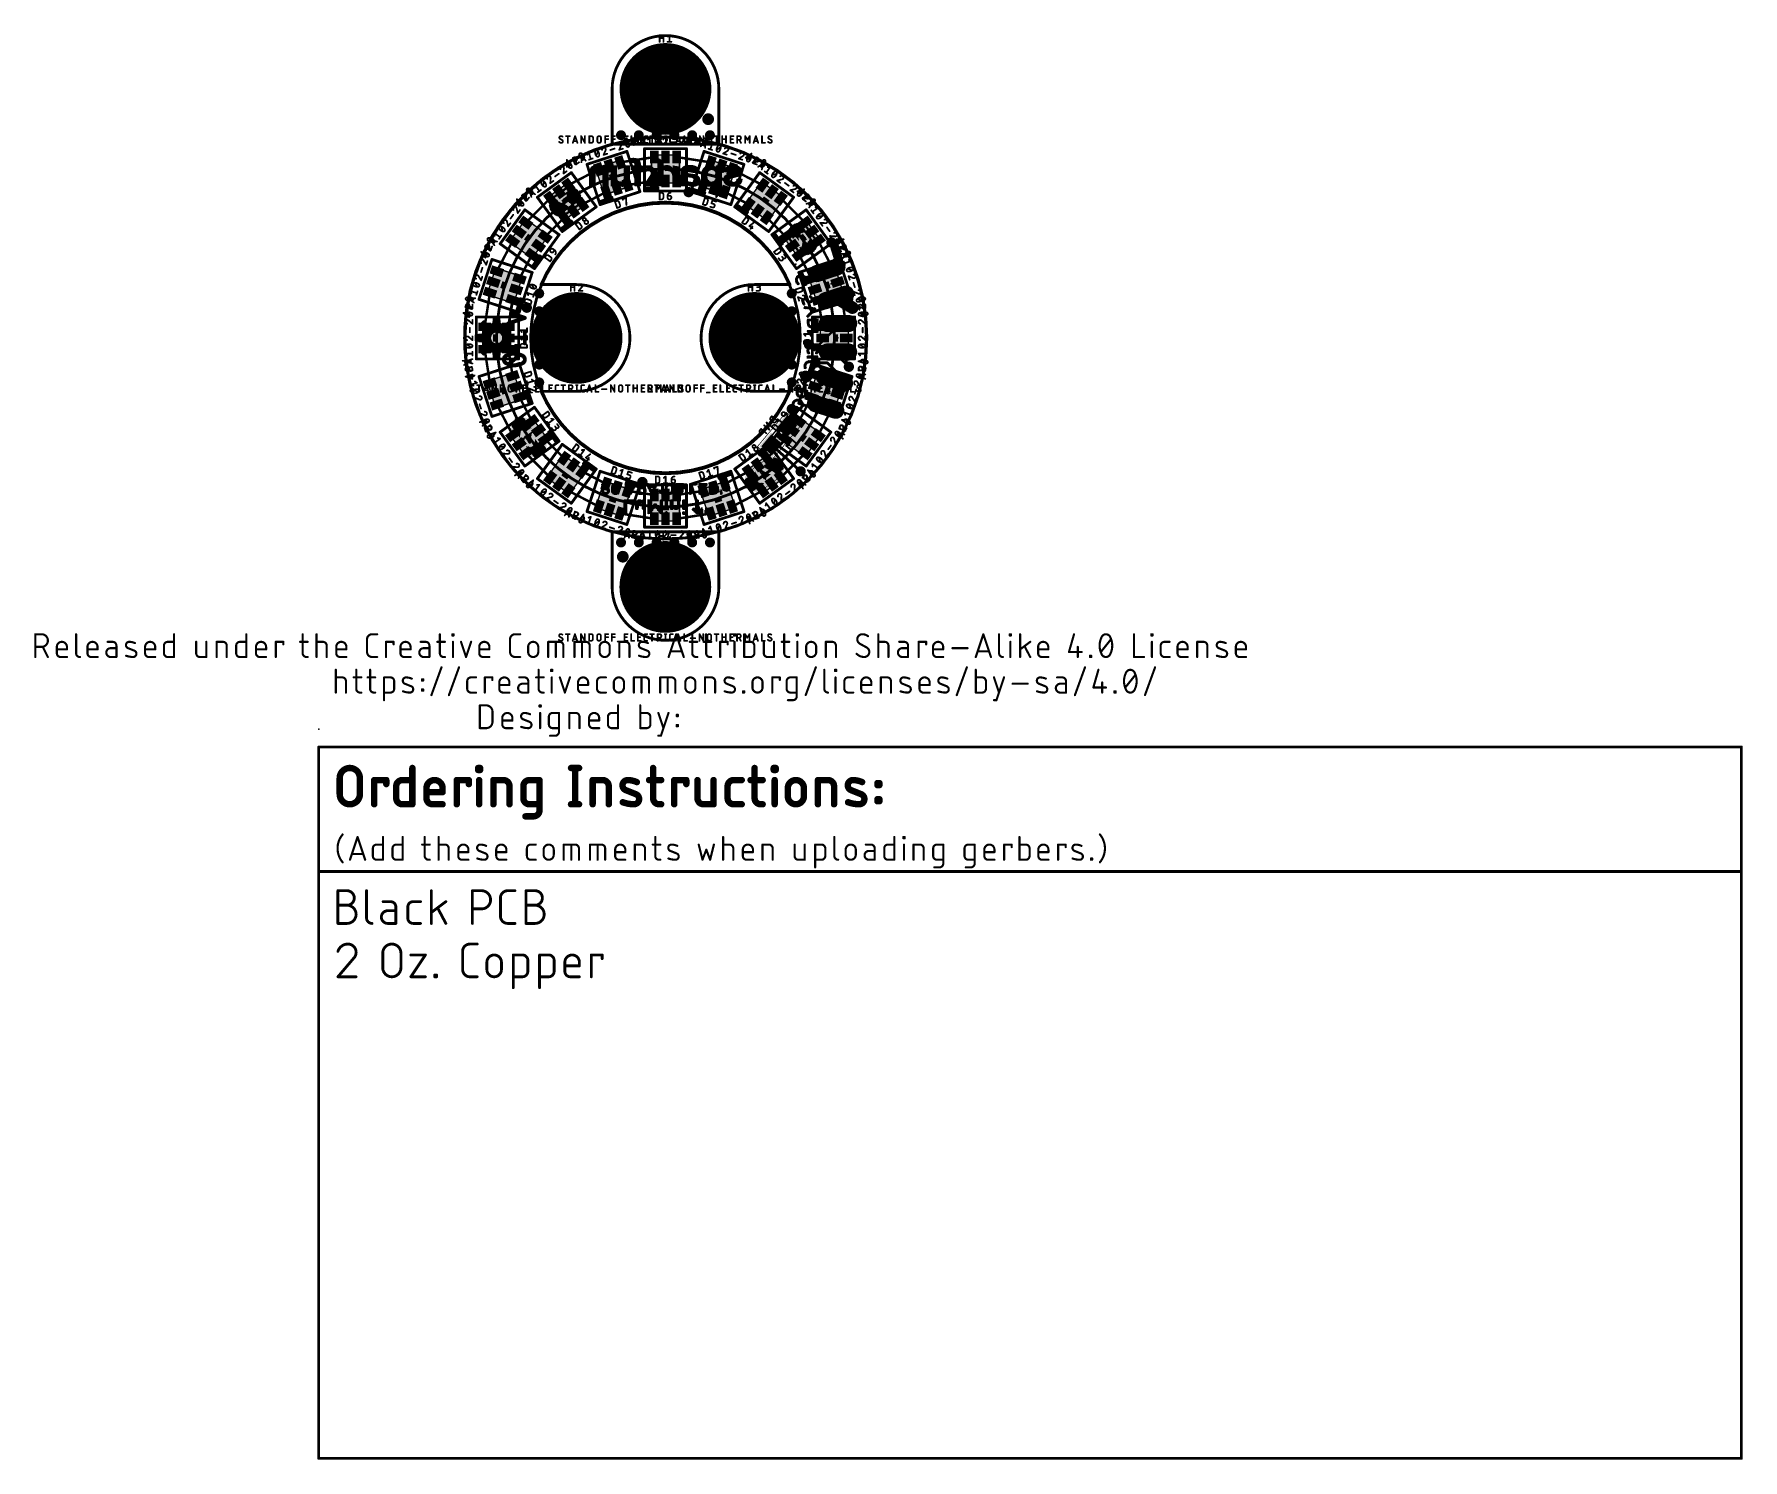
# Model space of a CAD drawing. Extents: x -30 to 92, y -59 to 43.
import ezdxf

# ---------------------------------------------------------------- set-up
doc = ezdxf.new("R2010")
doc.units = 0
for name, color, linetype in [('1', 12, 'CONTINUOUS'), ('16', 132, 'CONTINUOUS'), ('17', 110, 'CONTINUOUS'), ('18', 110, 'CONTINUOUS'), ('20', 53, 'CONTINUOUS'), ('21', 41, 'CONTINUOUS'), ('22', 40, 'CONTINUOUS'), ('23', 53, 'CONTINUOUS'), ('24', 53, 'CONTINUOUS'), ('25', 253, 'CONTINUOUS'), ('26', 253, 'CONTINUOUS'), ('27', 253, 'CONTINUOUS'), ('28', 253, 'CONTINUOUS'), ('29', 253, 'CONTINUOUS'), ('30', 253, 'CONTINUOUS'), ('31', 253, 'CONTINUOUS'), ('32', 253, 'CONTINUOUS'), ('36', 253, 'CONTINUOUS'), ('39', 12, 'CONTINUOUS'), ('40', 132, 'CONTINUOUS'), ('44', 253, 'CONTINUOUS'), ('51', 53, 'CONTINUOUS'), ('52', 253, 'CONTINUOUS')]:
    doc.layers.add(name, color=color, linetype=linetype)

# ---------------------------------------------------------------- blocks, each defined once
blk = doc.blocks.new('RECT')
blk.add_solid([(-0.5, -0.5), (0.5, -0.5), (-0.5, 0.5), (0.5, 0.5)])
blk = doc.blocks.new('PIE')
at = {"const_width": 0.5}
blk.add_lwpolyline([(0, -0.25, 1), (0, 0.25, 1), (0, -0.25)], format="xyb", dxfattribs=at)
blk = doc.blocks.new('ROUNDP')
at = {"const_width": 0.5}
blk.add_lwpolyline([(0, -0.25, 1), (0, 0.25, 1), (0, -0.25)], format="xyb", dxfattribs=at)
blk = doc.blocks.new('RECT162560X406400R100')
at = {"const_width": 0.508}
blk.add_lwpolyline([(0.254, -0.762), (0.254, 0.762, 0.4142), (0, 1.016), (0, 1.016, 0.4142), (-0.254, 0.762), (-0.254, -0.762, 0.4142), (0, -1.016), (0, -1.016, 0.4142)], format="xyb", close=True, dxfattribs=at)
blk.add_solid([(-0.0254, -0.7874), (0.0254, -0.7874), (-0.0254, 0.7874), (0.0254, 0.7874)])
blk = doc.blocks.new('RECT195072X438912R100')
at = {"const_width": 0.6096}
blk.add_lwpolyline([(0.3048, -0.762), (0.3048, 0.762, 0.4142), (0, 1.0668), (0, 1.0668, 0.4142), (-0.3048, 0.762), (-0.3048, -0.762, 0.4142), (0, -1.0668), (0, -1.0668, 0.4142)], format="xyb", close=True, dxfattribs=at)
blk.add_solid([(-0.0254, -0.7874), (0.0254, -0.7874), (-0.0254, 0.7874), (0.0254, 0.7874)])
blk = doc.blocks.new('ROUNDV')
at = {"const_width": 0.5}
blk.add_lwpolyline([(0, -0.25, 1), (0, 0.25, 1), (0, -0.25)], format="xyb", dxfattribs=at)

msp = doc.modelspace()

# ---------------------------------------------------------------- linework, layer by layer
at = {"layer": '1'}
for points, const_width in [([(14.605, 35.941, 0.4142), (0.254, 21.59)], 0.2032), ([(28.956, 21.59, 0.4142), (14.605, 35.941)], 0.2032), ([(14.605, 35.9918, 1), (14.605, 35.8902)], 0.1016), ([(14.605, 35.8902, 1), (14.605, 35.9918)], 0.1016), ([(11.3626, 34.1703, 1), (11.3762, 34.0825)], 0.0889), ([(13.8118, 34.4611, 1), (13.7982, 34.5489)], 0.0889), ([(15.4118, 34.5489, 1), (15.3982, 34.4611)], 0.0889), ([(17.8338, 34.0825, 1), (17.8474, 34.1703)], 0.0889), ([(14.605, 33.655, 2.4142), (26.67, 21.59)], 0.2032), ([(9.8681, 33.5925, 1), (9.8272, 33.6715)], 0.0889), ([(26.67, 21.59, 0.4142), (14.605, 33.655)], 0.2032), ([(14.605, 33.7058, 1), (14.605, 33.6042)], 0.1016), ([(14.605, 33.6042, 1), (14.605, 33.7058)], 0.1016), ([(19.3828, 33.6715, 1), (19.3419, 33.5925)], 0.0889), ([(7.6455, 32.541, 1), (7.6864, 32.462)], 0.0889), ([(10.3935, 31.9758, 1), (10.3525, 32.0546)], 0.0889), ([(11.8879, 32.5535, 1), (11.9015, 32.4657)], 0.0889), ([(13.8118, 32.7611, 1), (13.7982, 32.8489)], 0.0889), ([(15.4118, 32.8489, 1), (15.3982, 32.7611)], 0.0889), ([(17.3085, 32.4657, 1), (17.3221, 32.5535)], 0.0889), ([(18.8575, 32.0546, 1), (18.8165, 31.9758)], 0.0889), ([(21.5236, 32.462, 1), (21.5645, 32.541)], 0.0889), ([(6.403, 31.5296, 1), (6.3401, 31.5925)], 0.0889), ([(8.6447, 31.1656, 1), (8.6858, 31.0867)], 0.0889), ([(20.5242, 31.0867, 1), (20.5653, 31.1656)], 0.0889), ([(22.8699, 31.5925, 1), (22.807, 31.5296)], 0.0889), ([(4.6025, 29.8549, 1), (4.6654, 29.792)], 0.0889), ([(7.4022, 30.1543, 1), (7.3394, 30.2171)], 0.0889), ([(21.8706, 30.2171, 1), (21.8078, 30.1543)], 0.0889), ([(24.5446, 29.792, 1), (24.6075, 29.8549)], 0.0889), ([(3.733, 28.5086, 1), (3.654, 28.5495)], 0.0889), ([(5.9779, 28.8556, 1), (6.0407, 28.7928)], 0.0889), ([(23.1693, 28.7928, 1), (23.2321, 28.8556)], 0.0889), ([(25.556, 28.5495, 1), (25.477, 28.5086)], 0.0889), ([(5.1083, 27.5092, 1), (5.0294, 27.5503)], 0.0889), ([(24.1806, 27.5503, 1), (24.1017, 27.5092)], 0.0889), ([(2.5235, 26.3678, 1), (2.6025, 26.3269)], 0.0889), ([(4.1404, 25.8425, 1), (4.2192, 25.8015)], 0.0889), ([(24.9908, 25.8015, 1), (25.0696, 25.8425)], 0.0889), ([(26.6075, 26.3269, 1), (26.6865, 26.3678)], 0.0889), ([(2.1125, 24.8188, 1), (2.0247, 24.8324)], 0.0889), ([(27.1853, 24.8324, 1), (27.0975, 24.8188)], 0.0889), ([(3.7356, 24.2925, 1), (3.6352, 24.3081)], 0.1016), ([(25.5685, 24.3071, 1), (25.4807, 24.2935)], 0.0889), ([(1.6461, 22.3968, 1), (1.7339, 22.3832)], 0.0889), ([(3.3398, 22.3978, 1), (3.4402, 22.3822)], 0.1016), ([(25.7761, 22.3832, 1), (25.8639, 22.3968)], 0.0889), ([(27.4761, 22.3832, 1), (27.5639, 22.3968)], 0.0889), ([(0.254, 21.59, 0.4142), (14.605, 7.239)], 0.2032), ([(0.3048, 21.59, 1), (0.2032, 21.59)], 0.1016), ([(0.2032, 21.59, 1), (0.3048, 21.59)], 0.1016), ([(1.7339, 20.7968, 1), (1.6461, 20.7832)], 0.0889), ([(3.4339, 20.7968, 1), (3.3461, 20.7832)], 0.0889), ([(14.605, 7.239, 0.4142), (28.956, 21.59)], 0.2032), ([(24.8898, 21.156, 1), (24.818, 21.0842)], 0.1016), ([(25.184, 20.8408, 1), (25.184, 20.7392)], 0.1016), ([(25.1481, 20.7541, 1), (25.2199, 20.8259)], 0.1016), ([(25.82, 20.7392, 1), (25.82, 20.8408)], 0.1016), ([(26.7208, 21.59, 1), (26.6192, 21.59)], 0.1016), ([(26.6192, 21.59, 1), (26.7208, 21.59)], 0.1016), ([(27.5708, 20.79, 1), (27.4692, 20.79)], 0.1016), ([(29.0068, 21.59, 1), (28.9052, 21.59)], 0.1016), ([(28.9052, 21.59, 1), (29.0068, 21.59)], 0.1016), ([(25.3557, 19.8606, 1), (25.2838, 19.7888)], 0.1016), ([(25.3324, 19.8628, 1), (25.3324, 19.7612)], 0.1016), ([(25.2965, 19.7761, 1), (25.3684, 19.8479)], 0.1016), ([(26.1979, 19.8479, 1), (26.1261, 19.7761)], 0.1016), ([(26.162, 19.7612, 1), (26.162, 19.8628)], 0.1016), ([(27.5329, 19.6285, 1), (27.5071, 19.5303)], 0.1016), ([(27.4692, 19.5794, 1), (27.5708, 19.5794)], 0.1016), ([(27.6858, 19.4835, 1), (27.7116, 19.5817)], 0.1016), ([(2.0247, 18.3476, 1), (2.1125, 18.3612)], 0.0889), ([(3.6415, 18.8729, 1), (3.7293, 18.8865)], 0.0889), ([(24.5871, 18.9342, 1), (24.5867, 18.8326)], 0.1016), ([(25.5244, 18.8289, 1), (25.5248, 18.9305)], 0.1016), ([(27.1922, 18.8326, 1), (27.0906, 18.8326)], 0.1016), ([(27.0906, 18.3544, 1), (27.1922, 18.3544)], 0.1016), ([(27.1055, 18.7967, 1), (27.1773, 18.8685)], 0.1016), ([(4.2192, 17.3785, 1), (4.1404, 17.3375)], 0.0889), ([(25.0696, 17.3375, 1), (24.9908, 17.3785)], 0.0889), ([(2.6025, 16.8531, 1), (2.5235, 16.8122)], 0.0889), ([(26.6865, 16.8122, 1), (26.6075, 16.8531)], 0.0889), ([(3.654, 14.6305, 1), (3.733, 14.6714)], 0.0889), ([(5.0294, 15.6297, 1), (5.1083, 15.6708)], 0.0889), ([(24.1017, 15.6708, 1), (24.1806, 15.6297)], 0.0889), ([(25.477, 14.6714, 1), (25.556, 14.6305)], 0.0889), ([(4.6654, 13.388, 1), (4.6025, 13.3251)], 0.0889), ([(6.0407, 14.3872, 1), (5.9779, 14.3244)], 0.0889), ([(23.2321, 14.3244, 1), (23.1693, 14.3872)], 0.0889), ([(24.6075, 13.3251, 1), (24.5446, 13.388)], 0.0889), ([(7.3394, 12.9629, 1), (7.4022, 13.0257)], 0.0889), ([(21.8078, 13.0257, 1), (21.8706, 12.9629)], 0.0889), ([(6.3401, 11.5875, 1), (6.403, 11.6504)], 0.0889), ([(8.6858, 12.0933, 1), (8.6447, 12.0144)], 0.0889), ([(10.3525, 11.1254, 1), (10.3935, 11.2042)], 0.0889), ([(18.8165, 11.2042, 1), (18.8575, 11.1254)], 0.0889), ([(20.5653, 12.0144, 1), (20.5242, 12.0933)], 0.0889), ([(22.807, 11.6504, 1), (22.8699, 11.5875)], 0.0889), ([(7.6864, 10.718, 1), (7.6455, 10.639)], 0.0889), ([(11.9015, 10.7143, 1), (11.8879, 10.6265)], 0.0889), ([(13.7982, 10.3311, 1), (13.8118, 10.4189)], 0.0889), ([(15.3982, 10.4189, 1), (15.4118, 10.3311)], 0.0889), ([(17.3221, 10.6265, 1), (17.3085, 10.7143)], 0.0889), ([(21.5645, 10.639, 1), (21.5236, 10.718)], 0.0889), ([(9.8272, 9.5085, 1), (9.8681, 9.5875)], 0.0889), ([(11.3762, 9.0975, 1), (11.3626, 9.0097)], 0.0889), ([(13.7982, 8.6311, 1), (13.8118, 8.7189)], 0.0889), ([(15.3982, 8.7189, 1), (15.4118, 8.6311)], 0.0889), ([(17.8474, 9.0097, 1), (17.8338, 9.0975)], 0.0889), ([(19.3419, 9.5875, 1), (19.3828, 9.5085)], 0.0889), ([(14.605, 7.2898, 1), (14.605, 7.1882)], 0.1016), ([(14.605, 7.1882, 1), (14.605, 7.2898)], 0.1016)]:
    msp.add_lwpolyline(points, format="xyb", dxfattribs=dict(at, const_width=const_width))
for points, const_width in [([(13.805, 34.505), (11.3694, 34.1264)], 0.1778), ([(15.405, 34.505), (17.8406, 34.1264)], 0.1778), ([(9.8477, 33.632), (7.666, 32.5015)], 0.1778), ([(21.544, 32.5015), (19.3623, 33.632)], 0.1778), ([(8.6652, 31.1262), (10.373, 32.0152)], 0.1778), ([(11.8947, 32.5096), (13.805, 32.805)], 0.1778), ([(17.3153, 32.5096), (15.405, 32.805)], 0.1778), ([(18.837, 32.0152), (20.5448, 31.1262)], 0.1778), ([(6.3716, 31.561), (4.634, 29.8234)], 0.1778), ([(24.576, 29.8234), (22.8384, 31.561)], 0.1778), ([(6.0093, 28.8242), (7.3708, 30.1857)], 0.1778), ([(21.8392, 30.1857), (23.2007, 28.8242)], 0.1778), ([(3.6935, 28.529), (2.563, 26.3473)], 0.1778), ([(25.5165, 28.529), (26.647, 26.3473)], 0.1778), ([(4.1798, 25.822), (5.0688, 27.5298)], 0.1778), ([(25.0302, 25.822), (24.1412, 27.5298)], 0.1778), ([(2.0686, 24.8256), (1.69, 22.39)], 0.1778), ([(27.1414, 24.8256), (27.52, 22.39)], 0.1778), ([(3.39, 22.39), (3.6854, 24.3003)], 0.2032), ([(25.82, 22.39), (25.5246, 24.3003)], 0.1778), ([(2.0686, 18.3544), (1.69, 20.79)], 0.1778), ([(3.39, 20.79), (3.6854, 18.8797)], 0.1778), ([(25.184, 20.79), (24.8539, 21.1201)], 0.2032), ([(25.82, 20.79), (25.184, 20.79)], 0.2032), ([(27.52, 20.79), (27.52, 19.5794)], 0.2032), ([(25.3197, 19.8247), (25.3324, 19.812)], 0.2032), ([(25.3324, 19.812), (26.162, 19.812)], 0.2032), ([(26.162, 19.812), (27.1414, 18.8326)], 0.2032), ([(27.52, 19.5794), (27.6987, 19.5326)], 0.2032), ([(25.5246, 18.8797), (24.5869, 18.8834)], 0.2032), ([(27.1414, 18.8326), (27.1414, 18.3544)], 0.2032), ([(4.1798, 17.358), (5.0688, 15.6502)], 0.1778), ([(24.1412, 15.6502), (25.0302, 17.358)], 0.1778), ([(2.563, 16.8327), (3.6935, 14.651)], 0.1778), ([(26.647, 16.8327), (25.5165, 14.651)], 0.1778), ([(6.3716, 11.619), (4.634, 13.3566)], 0.1778), ([(6.0093, 14.3558), (7.3708, 12.9943)], 0.1778), ([(23.2007, 14.3558), (21.8392, 12.9943)], 0.1778), ([(24.576, 13.3566), (22.8384, 11.619)], 0.1778), ([(10.373, 11.1648), (8.6652, 12.0538)], 0.1778), ([(18.837, 11.1648), (20.5448, 12.0538)], 0.1778), ([(7.666, 10.6785), (9.8477, 9.548)], 0.1778), ([(13.805, 10.375), (11.8947, 10.6704)], 0.1778), ([(17.3153, 10.6704), (15.405, 10.375)], 0.1778), ([(21.544, 10.6785), (19.3623, 9.548)], 0.1778), ([(11.3694, 9.0536), (13.805, 8.675)], 0.1778), ([(15.405, 8.675), (17.8406, 9.0536)], 0.1778)]:
    msp.add_lwpolyline(points, dxfattribs=dict(at, const_width=const_width))
at = {"layer": '16'}
for points, const_width in [([(14.605, 43.18, 0.4142), (10.795, 39.37)], 0.2032), ([(18.415, 39.37, 0.4142), (14.605, 43.18)], 0.2032), ([(14.605, 43.2308, 1), (14.605, 43.1292)], 0.1016), ([(14.605, 43.1292, 1), (14.605, 43.2308)], 0.1016), ([(10.8458, 39.37, 1), (10.7442, 39.37)], 0.1016), ([(10.7442, 39.37, 1), (10.8458, 39.37)], 0.1016), ([(18.4658, 39.37, 1), (18.3642, 39.37)], 0.1016), ([(18.3642, 39.37, 1), (18.4658, 39.37)], 0.1016), ([(14.6685, 35.941, 0.4142), (0.2858, 21.5583)], 0.2032), ([(10.795, 35.4838, 1), (10.795, 35.3822)], 0.1016), ([(10.7442, 35.433, 1), (10.8458, 35.433)], 0.1016), ([(28.9878, 21.6218, 0.4142), (14.6685, 35.941)], 0.2032), ([(14.6685, 35.9918, 1), (14.6685, 35.8902)], 0.1016), ([(14.6685, 35.8902, 1), (14.6685, 35.9918)], 0.1016), ([(18.3642, 35.433, 1), (18.4658, 35.433)], 0.1016), ([(18.415, 35.3822, 1), (18.415, 35.4838)], 0.1016), ([(26.5664, 28.5222, 1), (26.3418, 28.2976)], 0.3175), ([(26.8007, 28.262, 1), (26.4974, 28.1679)], 0.3175), ([(26.5368, 28.1027, 1), (26.7613, 28.3272)], 0.3175), ([(26.8232, 27.1182, 1), (27.1264, 27.2124)], 0.3175), ([(27.0845, 27.0505, 1), (26.8651, 27.2801)], 0.3175), ([(26.1274, 26.5758, 1), (26.1274, 26.2583)], 0.3175), ([(26.0819, 26.5319, 1), (26.3012, 26.3023)], 0.3175), ([(26.1915, 26.2583, 1), (26.1915, 26.5758)], 0.3175), ([(26.8716, 24.674, 1), (26.6391, 24.2951)], 0.4445), ([(3.5823, 23.4216, 1), (3.5381, 23.289)], 0.1397), ([(27.8349, 23.5613, 1), (28.0674, 23.9402)], 0.4445), ([(3.4483, 21.9881, 1), (3.3392, 22.0754)], 0.1397), ([(3.5381, 22.7555, 1), (3.5823, 22.623)], 0.1397), ([(4.6292, 22.0317, 1), (4.4895, 22.0317)], 0.1397), ([(4.5814, 22.956, 1), (4.5372, 23.0885)], 0.1397), ([(4.5372, 22.956, 1), (4.5814, 23.0885)], 0.1397), ([(26.9554, 22.6374, 1), (26.8926, 22.5746)], 0.0889), ([(26.9685, 22.6187, 1), (26.8796, 22.6187)], 0.0889), ([(26.8796, 22.606, 1), (26.9685, 22.606)], 0.0889), ([(27.0323, 22.4977, 1), (26.9694, 22.5606)], 0.0889), ([(26.9694, 22.4977, 1), (27.0323, 22.5606)], 0.0889), ([(0.3366, 21.5583, 1), (0.2349, 21.5583)], 0.1016), ([(0.2349, 21.5583, 1), (0.3366, 21.5583)], 0.1016), ([(0.2858, 21.5583, 0.4142), (14.605, 7.239)], 0.2032), ([(3.0607, 21.6853, 1), (3.0607, 21.5456)], 0.1397), ([(3.0062, 21.6591, 1), (3.1152, 21.5718)], 0.1397), ([(4.4895, 21.1992, 1), (4.6292, 21.1992)], 0.1397), ([(4.5593, 21.5456, 1), (4.5593, 21.6853)], 0.1397), ([(14.605, 7.239, 0.4142), (28.9878, 21.6218)], 0.2032), ([(24.8539, 21.1646, 1), (24.8539, 21.0756)], 0.0889), ([(25.5603, 21.1515, 1), (25.6232, 21.0887)], 0.0889), ([(25.5918, 21.0756, 1), (25.5918, 21.1646)], 0.0889), ([(29.0386, 21.6218, 1), (28.937, 21.6218)], 0.1016), ([(28.937, 21.6218, 1), (29.0386, 21.6218)], 0.1016), ([(3.2688, 20.3437, 0.3205), (3.0607, 20.0524)], 0.2794), ([(3.0607, 20.0524, 0.3205), (3.2688, 19.761)], 0.2794), ([(3.1305, 20.0524, 1), (2.9909, 20.0523)], 0.1397), ([(2.9909, 20.0523, 1), (3.1306, 20.0524)], 0.1397), ([(3.81, 20.4686, 0.1139), (3.2688, 20.3437)], 0.2794), ([(3.2382, 20.4065, 1), (3.2994, 20.281)], 0.1397), ([(3.2688, 19.761, 0.1139), (3.81, 19.6361)], 0.2794), ([(3.2994, 19.8237, 1), (3.2382, 19.6982)], 0.1397), ([(3.2915, 20.2777, 1), (3.2462, 20.4098)], 0.1397), ([(3.2462, 19.6949, 1), (3.2915, 19.827)], 0.1397), ([(3.3501, 19.7739, 1), (3.4374, 19.6648)], 0.1397), ([(4.3512, 20.3437, 0.1139), (3.81, 20.4686)], 0.2794), ([(3.81, 20.5385, 1), (3.81, 20.3988)], 0.1397), ([(3.81, 19.6361, 0.1139), (4.3512, 19.761)], 0.2794), ([(3.81, 19.7059, 1), (3.81, 19.5662)], 0.1397), ([(3.81, 20.3988, 1), (3.81, 20.5385)], 0.1397), ([(3.81, 19.5662, 1), (3.81, 19.7059)], 0.1397), ([(4.2699, 20.3308, 1), (4.1826, 20.4399)], 0.1397), ([(4.5593, 20.0524, 0.3205), (4.3512, 20.3437)], 0.2794), ([(4.3738, 20.4098, 1), (4.3285, 20.2777)], 0.1397), ([(4.3512, 19.761, 0.3205), (4.5593, 20.0524)], 0.2794), ([(4.3285, 19.827, 1), (4.3738, 19.6949)], 0.1397), ([(4.3818, 19.6982, 1), (4.3206, 19.8237)], 0.1397), ([(4.3206, 20.281, 1), (4.3818, 20.4065)], 0.1397), ([(4.6291, 20.0523, 1), (4.4895, 20.0524)], 0.1397), ([(4.4895, 20.0524, 1), (4.6291, 20.0523)], 0.1397), ([(25.3557, 19.8606, 1), (25.2838, 19.7888)], 0.1016), ([(26.9554, 20.3387, 1), (26.8926, 20.2759)], 0.0889), ([(26.9685, 20.5867, 1), (26.8796, 20.5867)], 0.0889), ([(26.8796, 20.3073, 1), (26.9685, 20.3073)], 0.0889), ([(27.6673, 19.5012, 1), (27.7301, 19.564)], 0.0889), ([(24.6377, 18.8834, 1), (24.5361, 18.8834)], 0.1016), ([(26.5506, 18.6447, 1), (26.5506, 18.5431)], 0.1016), ([(26.5146, 18.558, 1), (26.5865, 18.6298)], 0.1016), ([(26.6665, 18.5431, 1), (26.6665, 18.6447)], 0.1016), ([(24.6228, 17.613, 1), (24.551, 17.5412)], 0.1016), ([(24.5361, 17.5771, 1), (24.6377, 17.5771)], 0.1016), ([(25.5027, 16.7121, 1), (25.5027, 16.6105)], 0.1016), ([(25.4668, 16.6254, 1), (25.5386, 16.6972)], 0.1016), ([(26.0385, 16.6105, 1), (26.0385, 16.7121)], 0.1016), ([(22.2209, 13.9914, 1), (22.1524, 13.9163)], 0.1016), ([(24.2228, 12.0275, 1), (24.2912, 12.1025)], 0.1016), ([(10.8458, 7.747, 1), (10.7442, 7.747)], 0.1016), ([(10.795, 7.7978, 1), (10.795, 7.6962)], 0.1016), ([(14.605, 7.2898, 1), (14.605, 7.1882)], 0.1016), ([(14.605, 7.1882, 1), (14.605, 7.2898)], 0.1016), ([(18.4658, 7.747, 1), (18.3642, 7.747)], 0.1016), ([(18.415, 7.6962, 1), (18.415, 7.7978)], 0.1016), ([(10.795, 3.81, 0.4142), (14.605, 0)], 0.2032), ([(10.8458, 3.81, 1), (10.7442, 3.81)], 0.1016), ([(10.7442, 3.81, 1), (10.8458, 3.81)], 0.1016), ([(14.605, 0, 0.4142), (18.415, 3.81)], 0.2032), ([(18.4658, 3.81, 1), (18.3642, 3.81)], 0.1016), ([(18.3642, 3.81, 1), (18.4658, 3.81)], 0.1016), ([(14.605, 0.0508, 1), (14.605, -0.0508)], 0.1016), ([(14.605, -0.0508, 1), (14.605, 0.0508)], 0.1016)]:
    msp.add_lwpolyline(points, format="xyb", dxfattribs=dict(at, const_width=const_width))
for points, const_width in [([(10.795, 39.37), (10.795, 35.433)], 0.2032), ([(18.415, 35.433), (18.415, 39.37)], 0.2032), ([(10.795, 35.433), (18.415, 35.433)], 0.2032), ([(26.649, 28.215), (26.4541, 28.4099)], 0.635), ([(26.9748, 27.1653), (26.649, 28.215)], 0.635), ([(26.1915, 26.4171), (26.9748, 27.1653)], 0.635), ([(26.1274, 26.4171), (26.1915, 26.4171)], 0.635), ([(26.7554, 24.4845), (27.9511, 23.7507)], 0.889), ([(3.5602, 23.3553), (4.5593, 23.0223)], 0.2794), ([(3.3937, 22.0317), (3.0607, 21.6155)], 0.2794), ([(4.5593, 23.0223), (3.5602, 22.6893)], 0.2794), ([(4.5593, 22.0317), (4.5593, 21.1992)], 0.2794), ([(27.0008, 22.5292), (25.5918, 21.1201)], 0.1778), ([(26.924, 22.6187), (26.924, 22.606)], 0.1778), ([(26.924, 22.606), (27.0008, 22.5292)], 0.1778), ([(3.0607, 21.6155), (4.5593, 21.6155)], 0.2794), ([(25.5918, 21.1201), (24.8539, 21.1201)], 0.1778), ([(4.2263, 20.3854), (3.3937, 19.7193)], 0.2794), ([(26.5506, 18.5939), (25.3197, 19.8247)], 0.2032), ([(26.924, 20.5867), (26.924, 20.3073)], 0.1778), ([(26.924, 20.3073), (27.6987, 19.5326)], 0.1778), ([(24.5869, 17.5771), (24.5869, 18.8834)], 0.2032), ([(26.6665, 18.5939), (26.5506, 18.5939)], 0.2032), ([(25.5027, 16.6613), (24.5869, 17.5771)], 0.2032), ([(26.0385, 16.6613), (25.5027, 16.6613)], 0.2032), ([(22.1866, 13.9539), (24.257, 12.065)], 0.2032), ([(10.795, 3.81), (10.795, 7.747)], 0.2032), ([(10.795, 7.747), (18.415, 7.747)], 0.2032), ([(18.415, 7.747), (18.415, 3.81)], 0.2032)]:
    msp.add_lwpolyline(points, dxfattribs=dict(at, const_width=const_width))
at = {"layer": '20'}
for points, const_width in [([(14.605, 43.18, 0.4142), (10.795, 39.37)], 0.2032), ([(18.415, 39.37, 0.4142), (14.605, 43.18)], 0.2032), ([(14.605, 43.2308, 1), (14.605, 43.1292)], 0.1016), ([(14.605, 43.1292, 1), (14.605, 43.2308)], 0.1016), ([(10.8458, 39.37, 1), (10.7442, 39.37)], 0.1016), ([(10.7442, 39.37, 1), (10.8458, 39.37)], 0.1016), ([(18.4658, 39.37, 1), (18.3642, 39.37)], 0.1016), ([(18.3642, 39.37, 1), (18.4658, 39.37)], 0.1016), ([(10.795, 35.433, 0.762), (10.795, 7.747)], 0.2032), ([(10.7442, 35.433, 1), (10.8458, 35.433)], 0.1016), ([(10.8085, 35.384, 1), (10.7815, 35.482)], 0.1016), ([(18.415, 7.747, 0.762), (18.415, 35.433)], 0.2032), ([(18.4285, 35.482, 1), (18.4015, 35.384)], 0.1016), ([(18.3642, 35.433, 1), (18.4658, 35.433)], 0.1016), ([(23.495, 25.4, 0.6619), (5.715, 25.4)], 0.2032), ([(5.715, 25.4508, 1), (5.715, 25.3492)], 0.1016), ([(5.6682, 25.4198, 1), (5.7618, 25.3802)], 0.1016), ([(12.065, 21.59, 0.4142), (8.255, 25.4)], 0.2032), ([(8.255, 25.4508, 1), (8.255, 25.3492)], 0.1016), ([(8.255, 25.3492, 1), (8.255, 25.4508)], 0.1016), ([(20.955, 25.4, 0.4142), (17.145, 21.59)], 0.2032), ([(20.955, 25.4508, 1), (20.955, 25.3492)], 0.1016), ([(20.955, 25.3492, 1), (20.955, 25.4508)], 0.1016), ([(23.4482, 25.3802, 1), (23.5418, 25.4198)], 0.1016), ([(23.495, 25.3492, 1), (23.495, 25.4508)], 0.1016), ([(8.255, 17.78, 0.4142), (12.065, 21.59)], 0.2032), ([(12.1158, 21.59, 1), (12.0142, 21.59)], 0.1016), ([(12.0142, 21.59, 1), (12.1158, 21.59)], 0.1016), ([(17.145, 21.59, 0.4142), (20.955, 17.78)], 0.2032), ([(17.1958, 21.59, 1), (17.0942, 21.59)], 0.1016), ([(17.0942, 21.59, 1), (17.1958, 21.59)], 0.1016), ([(5.715, 17.8308, 1), (5.715, 17.7292)], 0.1016), ([(5.715, 17.78, 0.6619), (23.495, 17.78)], 0.2032), ([(5.7618, 17.7998, 1), (5.6682, 17.7602)], 0.1016), ([(8.255, 17.8308, 1), (8.255, 17.7292)], 0.1016), ([(8.255, 17.7292, 1), (8.255, 17.8308)], 0.1016), ([(20.955, 17.8308, 1), (20.955, 17.7292)], 0.1016), ([(20.955, 17.7292, 1), (20.955, 17.8308)], 0.1016), ([(23.5418, 17.7602, 1), (23.4482, 17.7998)], 0.1016), ([(23.495, 17.7292, 1), (23.495, 17.8308)], 0.1016), ([(10.8458, 7.747, 1), (10.7442, 7.747)], 0.1016), ([(10.7815, 7.698, 1), (10.8085, 7.796)], 0.1016), ([(18.4658, 7.747, 1), (18.3642, 7.747)], 0.1016), ([(18.4015, 7.796, 1), (18.4285, 7.698)], 0.1016), ([(10.795, 3.81, 0.4142), (14.605, 0)], 0.2032), ([(10.8458, 3.81, 1), (10.7442, 3.81)], 0.1016), ([(10.7442, 3.81, 1), (10.8458, 3.81)], 0.1016), ([(14.605, 0, 0.4142), (18.415, 3.81)], 0.2032), ([(18.4658, 3.81, 1), (18.3642, 3.81)], 0.1016), ([(18.3642, 3.81, 1), (18.4658, 3.81)], 0.1016), ([(14.605, 0.0508, 1), (14.605, -0.0508)], 0.1016), ([(14.605, -0.0508, 1), (14.605, 0.0508)], 0.1016)]:
    msp.add_lwpolyline(points, format="xyb", dxfattribs=dict(at, const_width=const_width))
at = {"layer": '20', "const_width": 0.2032}
for points in [[(10.795, 39.37), (10.795, 35.433)], [(18.415, 35.433), (18.415, 39.37)], [(8.255, 25.4), (5.715, 25.4)], [(23.495, 25.4), (20.955, 25.4)], [(5.715, 17.78), (8.255, 17.78)], [(20.955, 17.78), (23.495, 17.78)], [(10.795, 7.747), (10.795, 3.81)], [(18.415, 3.81), (18.415, 7.747)]]:
    msp.add_lwpolyline(points, dxfattribs=at)
at = {"layer": '20'}
for centre in [(11.43, 36.068), (12.7, 36.068), (13.97, 36.068), (15.24, 36.068), (16.51, 36.068), (17.78, 36.068), (5.588, 24.765), (23.622, 24.765), (5.588, 23.495), (23.622, 23.495), (5.588, 22.225), (23.622, 22.225), (5.588, 20.955), (23.622, 20.955), (5.588, 19.685), (23.622, 19.685), (5.588, 18.415), (23.622, 18.415), (11.43, 6.985), (12.7, 6.985), (13.97, 6.985), (15.24, 6.985), (16.51, 6.985), (17.78, 6.985)]:
    msp.add_circle(centre, 0.254, dxfattribs=at)
at = {"layer": '21'}
for points, const_width in [([(14.605, 7.239, 1), (14.605, 35.941, 1), (14.605, 7.239)], 0.2032), ([(11.8973, 34.9288, 1), (11.8022, 34.8979)], 0.1), ([(11.8652, 34.8658, 1), (11.8343, 34.9609)], 0.1), ([(13.105, 35.155, 1), (13.105, 35.055)], 0.1), ([(13.155, 35.105, 1), (13.055, 35.105)], 0.1), ([(16.155, 35.105, 1), (16.055, 35.105)], 0.1), ([(16.105, 35.055, 1), (16.105, 35.155)], 0.1), ([(17.3757, 34.9609, 1), (17.3448, 34.8658)], 0.1), ([(17.4078, 34.8979, 1), (17.3127, 34.9288)], 0.1), ([(7.9201, 33.4277, 1), (7.8392, 33.369)], 0.1), ([(7.909, 33.3579, 1), (7.8502, 33.4388)], 0.1), ([(9.0441, 34.0018, 1), (8.949, 33.9709)], 0.1), ([(8.9811, 34.0339, 1), (9.012, 33.9388)], 0.1), ([(20.261, 33.9709, 1), (20.1659, 34.0018)], 0.1), ([(20.198, 33.9388, 1), (20.2289, 34.0339)], 0.1), ([(21.3598, 33.4388, 1), (21.301, 33.3579)], 0.1), ([(21.3708, 33.369, 1), (21.2899, 33.4277)], 0.1), ([(5.493, 31.6644, 1), (5.4121, 31.6056)], 0.1), ([(12.7376, 32.0191, 1), (12.8327, 32.05)], 0.1), ([(12.8006, 31.987, 1), (12.7697, 32.0821)], 0.1), ([(13.155, 32.328, 1), (13.055, 32.328)], 0.1), ([(13.055, 32.328, 1), (13.155, 32.328)], 0.1), ([(13.105, 32.128, 1), (13.105, 32.028)], 0.1), ([(13.055, 32.078, 1), (13.155, 32.078)], 0.1), ([(13.1368, 32.328, 1), (13.0732, 32.328)], 0.0635), ([(13.0732, 32.128, 1), (13.1368, 32.128)], 0.0635), ([(13.105, 32.3598, 1), (13.105, 32.2963)], 0.0635), ([(13.105, 32.1598, 1), (13.105, 32.0962)], 0.0635), ([(13.205, 32.2598, 1), (13.205, 32.1962)], 0.0635), ([(14.1368, 32.328, 1), (14.0732, 32.328)], 0.0635), ([(14.1368, 32.228, 1), (14.0732, 32.228)], 0.0635), ([(14.0732, 32.228, 1), (14.1368, 32.228)], 0.0635), ([(14.0732, 32.128, 1), (14.1368, 32.128)], 0.0635), ([(14.105, 32.2963, 1), (14.105, 32.3598)], 0.0635), ([(14.105, 32.1962, 1), (14.105, 32.2598)], 0.0635), ([(14.105, 32.0962, 1), (14.105, 32.1598)], 0.0635), ([(16.055, 32.078, 1), (16.155, 32.078)], 0.1), ([(16.105, 32.028, 1), (16.105, 32.128)], 0.1), ([(16.4403, 32.0821, 1), (16.4094, 31.987)], 0.1), ([(16.3773, 32.05, 1), (16.4724, 32.0191)], 0.1), ([(16.4502, 32.1123, 1), (16.4305, 32.0519)], 0.0635), ([(16.4101, 32.0919, 1), (16.4705, 32.0722)], 0.0635), ([(16.4546, 32.2877, 1), (16.5497, 32.2568)], 0.1), ([(16.5497, 32.2568, 1), (16.4546, 32.2877)], 0.1), ([(16.512, 32.3025, 1), (16.4923, 32.2421)], 0.0635), ([(16.5323, 32.2625, 1), (16.472, 32.2821)], 0.0635), ([(16.5762, 32.1765, 1), (16.5565, 32.1161)], 0.0635), ([(17.3612, 31.7829, 1), (17.4216, 31.7632)], 0.0635), ([(17.3816, 31.7428, 1), (17.4012, 31.8032)], 0.0635), ([(17.3921, 31.878, 1), (17.4525, 31.8583)], 0.0635), ([(17.4525, 31.8583, 1), (17.3921, 31.878)], 0.0635), ([(17.4125, 31.838, 1), (17.4321, 31.8983)], 0.0635), ([(17.4834, 31.9534, 1), (17.423, 31.9731)], 0.0635), ([(17.4434, 31.9331, 1), (17.463, 31.9935)], 0.0635), ([(23.7979, 31.6056, 1), (23.717, 31.6644)], 0.1), ([(4.5894, 30.7829, 1), (4.5306, 30.702)], 0.1), ([(4.6005, 30.713, 1), (4.5196, 30.7718)], 0.1), ([(14.605, 11.9631, 1), (14.605, 31.2169, 1), (14.605, 11.9631)], 0.2032), ([(5.4232, 31.6754, 1), (5.482, 31.5945)], 0.1), ([(9.6184, 30.9201, 1), (9.6993, 30.9788)], 0.1), ([(9.6883, 30.909, 1), (9.6295, 30.9899)], 0.1), ([(9.9022, 31.3607, 1), (9.8071, 31.3298)], 0.1), ([(9.8071, 31.3298, 1), (9.9022, 31.3607)], 0.1), ([(9.8849, 31.355, 1), (9.8245, 31.3354)], 0.0635), ([(9.8449, 31.3754, 1), (9.8645, 31.315)], 0.0635), ([(9.9165, 31.155, 1), (9.9474, 31.0599)], 0.1), ([(9.8844, 31.092, 1), (9.9795, 31.1229)], 0.1), ([(9.9067, 31.1852, 1), (9.9263, 31.1248)], 0.0635), ([(9.8863, 31.1452, 1), (9.9467, 31.1648)], 0.0635), ([(9.9709, 31.3112, 1), (9.9905, 31.2508)], 0.0635), ([(10.8359, 31.664, 1), (10.7755, 31.6444)], 0.0635), ([(10.8155, 31.624, 1), (10.7959, 31.6844)], 0.0635), ([(10.8668, 31.5689, 1), (10.8064, 31.5493)], 0.0635), ([(10.8064, 31.5493, 1), (10.8668, 31.5689)], 0.0635), ([(10.8464, 31.5289, 1), (10.8268, 31.5893)], 0.0635), ([(10.8373, 31.4542, 1), (10.8977, 31.4738)], 0.0635), ([(10.8774, 31.4338, 1), (10.8577, 31.4942)], 0.0635), ([(19.2305, 31.1229, 1), (19.3256, 31.092)], 0.1), ([(19.2626, 31.0599, 1), (19.2935, 31.155)], 0.1), ([(19.5805, 30.9899, 1), (19.5217, 30.909)], 0.1), ([(19.5107, 30.9788, 1), (19.5916, 30.9201)], 0.1), ([(19.5992, 31.0156, 1), (19.5619, 30.9642)], 0.0635), ([(19.5548, 31.0086, 1), (19.6062, 30.9712)], 0.0635), ([(19.6576, 31.1811, 1), (19.7385, 31.1223)], 0.1), ([(19.7385, 31.1223, 1), (19.6576, 31.1811)], 0.1), ([(19.7167, 31.1774, 1), (19.6794, 31.126)], 0.0635), ([(19.7238, 31.133, 1), (19.6724, 31.1704)], 0.0635), ([(19.7389, 31.0377, 1), (19.7015, 30.9863)], 0.0635), ([(20.4226, 30.5017, 1), (20.474, 30.4644)], 0.0635), ([(20.474, 30.4644, 1), (20.4226, 30.5017)], 0.0635), ([(20.4297, 30.4573, 1), (20.467, 30.5087)], 0.0635), ([(20.5328, 30.5453, 1), (20.4814, 30.5826)], 0.0635), ([(20.4884, 30.5382, 1), (20.5258, 30.5896)], 0.0635), ([(23.728, 31.5945, 1), (23.7868, 31.6754)], 0.1), ([(24.6904, 30.7718, 1), (24.6095, 30.713)], 0.1), ([(24.6794, 30.702, 1), (24.6206, 30.7829)], 0.1), ([(7.1253, 29.4177, 1), (7.0444, 29.359)], 0.1), ([(7.0444, 29.359, 1), (7.1253, 29.4177)], 0.1), ([(7.1105, 29.407, 1), (7.0592, 29.3697)], 0.0635), ([(7.0662, 29.414, 1), (7.1035, 29.3627)], 0.0635), ([(7.2059, 29.3919, 1), (7.2432, 29.3405)], 0.0635), ([(7.9196, 29.9948, 1), (7.8682, 29.9575)], 0.0635), ([(7.9125, 29.9505, 1), (7.8752, 30.0018)], 0.0635), ([(7.9783, 29.9139, 1), (7.927, 29.8766)], 0.0635), ([(7.927, 29.8766, 1), (7.9783, 29.9139)], 0.0635), ([(7.9713, 29.8696, 1), (7.934, 29.9209)], 0.0635), ([(7.9858, 29.7957, 1), (8.0371, 29.833)], 0.0635), ([(8.0301, 29.7887, 1), (7.9928, 29.84)], 0.0635), ([(20.3639, 30.4208, 1), (20.4152, 30.3835)], 0.0635), ([(20.3709, 30.3764, 1), (20.4082, 30.4278)], 0.0635), ([(2.7562, 28.3448, 1), (2.8371, 28.286)], 0.1), ([(2.826, 28.3558, 1), (2.7673, 28.2749)], 0.1), ([(7.0493, 28.9338, 1), (6.9684, 28.9926)], 0.1), ([(6.9795, 28.9227, 1), (7.0383, 29.0036)], 0.1), ([(7.2024, 29.2266, 1), (7.2612, 29.1456)], 0.1), ([(7.1838, 29.2522, 1), (7.2211, 29.2009)], 0.0635), ([(7.1914, 29.1567, 1), (7.2723, 29.2155)], 0.1), ([(7.1767, 29.2079, 1), (7.2281, 29.2452)], 0.0635), ([(21.9377, 29.2155, 1), (22.0186, 29.1567)], 0.1), ([(21.9488, 29.1456, 1), (22.0076, 29.2266)], 0.1), ([(22.2416, 28.9926, 1), (22.1606, 28.9338)], 0.1), ([(22.1717, 29.0036, 1), (22.2305, 28.9227)], 0.1), ([(22.2229, 29.0183, 1), (22.2602, 28.9669)], 0.0635), ([(22.2672, 29.0112, 1), (22.2159, 28.9739)], 0.0635), ([(22.374, 29.1506, 1), (22.4327, 29.0697)], 0.1), ([(22.4069, 28.9891, 1), (22.3555, 28.9518)], 0.0635), ([(22.4327, 29.0697, 1), (22.374, 29.1506)], 0.1), ([(22.429, 29.1288, 1), (22.3777, 29.0915)], 0.0635), ([(22.422, 29.0844, 1), (22.3847, 29.1358)], 0.0635), ([(22.8107, 28.2092, 1), (22.848, 28.1579)], 0.0635), ([(22.8037, 28.1649, 1), (22.855, 28.2022)], 0.0635), ([(22.8916, 28.268, 1), (22.9289, 28.2167)], 0.0635), ([(22.8846, 28.2237, 1), (22.9359, 28.261)], 0.0635), ([(22.9289, 28.2167, 1), (22.8916, 28.268)], 0.0635), ([(22.9655, 28.2825, 1), (23.0168, 28.3198)], 0.0635), ([(23.0098, 28.2754, 1), (22.9725, 28.3268)], 0.0635), ([(26.3729, 28.286, 1), (26.4538, 28.3448)], 0.1), ([(26.4427, 28.2749, 1), (26.384, 28.3558)], 0.1), ([(2.2241, 27.246, 1), (2.1932, 27.1509)], 0.1), ([(2.2562, 27.183, 1), (2.1611, 27.2139)], 0.1), ([(5.6497, 27.5178, 1), (5.6124, 27.4664)], 0.0635), ([(5.6568, 27.4734, 1), (5.6054, 27.5108)], 0.0635), ([(5.7306, 27.459, 1), (5.6933, 27.4076)], 0.0635), ([(5.7377, 27.4147, 1), (5.6863, 27.452)], 0.0635), ([(5.6933, 27.4076, 1), (5.7306, 27.459)], 0.0635), ([(5.8186, 27.3559, 1), (5.7672, 27.3932)], 0.0635), ([(5.7742, 27.3489, 1), (5.8115, 27.4002)], 0.0635), ([(27.0489, 27.2139, 1), (26.9538, 27.183)], 0.1), ([(27.0168, 27.1509, 1), (26.9859, 27.246)], 0.1), ([(5.0727, 26.7235, 1), (5.0139, 26.6426)], 0.1), ([(5.0139, 26.6426, 1), (5.0727, 26.7235)], 0.1), ([(5.0619, 26.7088, 1), (5.0246, 26.6574)], 0.0635), ([(5.0176, 26.7017, 1), (5.069, 26.6644)], 0.0635), ([(5.1351, 26.2476, 1), (5.04, 26.2785)], 0.1), ([(5.0721, 26.2155, 1), (5.103, 26.3106)], 0.1), ([(5.1573, 26.7239, 1), (5.2087, 26.6865)], 0.0635), ([(5.1794, 26.5842, 1), (5.2308, 26.5469)], 0.0635), ([(5.2051, 26.5655, 1), (5.286, 26.5067)], 0.1), ([(5.1864, 26.5398, 1), (5.2238, 26.5912)], 0.0635), ([(5.2162, 26.4957, 1), (5.2749, 26.5766)], 0.1), ([(23.9351, 26.5766, 1), (23.9938, 26.4957)], 0.1), ([(23.924, 26.5067, 1), (24.0049, 26.5655)], 0.1), ([(24.17, 26.2785, 1), (24.0749, 26.2476)], 0.1), ([(24.107, 26.3106, 1), (24.1379, 26.2155)], 0.1), ([(24.2002, 26.2883, 1), (24.1398, 26.2687)], 0.0635), ([(24.1602, 26.3087, 1), (24.1798, 26.2483)], 0.0635), ([(24.3262, 26.2241, 1), (24.2658, 26.2045)], 0.0635), ([(24.3448, 26.3879, 1), (24.3757, 26.2928)], 0.1), ([(24.3757, 26.2928, 1), (24.3448, 26.3879)], 0.1), ([(24.3904, 26.3501, 1), (24.33, 26.3305)], 0.0635), ([(24.37, 26.3101, 1), (24.3504, 26.3705)], 0.0635), ([(1.2971, 24.3928, 1), (1.2662, 24.2977)], 0.1), ([(1.2341, 24.3607, 1), (1.3292, 24.3298)], 0.1), ([(4.2416, 24.4684, 1), (4.2219, 24.408)], 0.0635), ([(4.2619, 24.4284, 1), (4.2015, 24.448)], 0.0635), ([(4.3367, 24.4375, 1), (4.317, 24.3771)], 0.0635), ([(4.357, 24.3975, 1), (4.2967, 24.4171)], 0.0635), ([(4.317, 24.3771, 1), (4.3367, 24.4375)], 0.0635), ([(4.4521, 24.3666, 1), (4.3918, 24.3862)], 0.0635), ([(4.4121, 24.3462, 1), (4.4318, 24.4066)], 0.0635), ([(24.4692, 25.3577, 1), (24.4888, 25.2973)], 0.0635), ([(24.4488, 25.3176, 1), (24.5092, 25.3373)], 0.0635), ([(24.5643, 25.3886, 1), (24.5839, 25.3282)], 0.0635), ([(24.5439, 25.3485, 1), (24.6043, 25.3682)], 0.0635), ([(24.5839, 25.3282, 1), (24.5643, 25.3886)], 0.0635), ([(24.639, 25.3795, 1), (24.6994, 25.3991)], 0.0635), ([(24.679, 25.3591, 1), (24.6594, 25.4195)], 0.0635), ([(27.8808, 24.3298, 1), (27.9759, 24.3607)], 0.1), ([(27.9438, 24.2977, 1), (27.9129, 24.3928)], 0.1), ([(1.09, 23.14, 1), (1.09, 23.04)], 0.1), ([(1.14, 23.09, 1), (1.04, 23.09)], 0.1), ([(3.9382, 23.5347, 1), (3.9073, 23.4396)], 0.1), ([(3.9073, 23.4396, 1), (3.9382, 23.5347)], 0.1), ([(3.9325, 23.5173, 1), (3.9129, 23.457)], 0.0635), ([(3.8925, 23.497, 1), (3.9529, 23.4773)], 0.0635), ([(4.0185, 23.5612, 1), (4.0789, 23.5415)], 0.0635), ([(4.167, 23.09, 1), (4.067, 23.09)], 0.1), ([(4.0827, 23.4352, 1), (4.1431, 23.4155)], 0.0635), ([(4.1129, 23.4253, 1), (4.208, 23.3944)], 0.1), ([(4.117, 23.04, 1), (4.117, 23.14)], 0.1), ([(4.1031, 23.3951, 1), (4.1227, 23.4555)], 0.0635), ([(4.145, 23.3623, 1), (4.1759, 23.4574)], 0.1), ([(25.0341, 23.4574, 1), (25.065, 23.3623)], 0.1), ([(25.002, 23.3944, 1), (25.0971, 23.4253)], 0.1), ([(25.143, 23.09, 1), (25.043, 23.09)], 0.1), ([(25.093, 23.14, 1), (25.093, 23.04)], 0.1), ([(25.343, 23.14, 1), (25.343, 23.04)], 0.1), ([(25.343, 23.04, 1), (25.343, 23.14)], 0.1), ([(28.17, 23.09, 1), (28.07, 23.09)], 0.1), ([(28.12, 23.04, 1), (28.12, 23.14)], 0.1), ([(25.1747, 23.09, 1), (25.1113, 23.09)], 0.0635), ([(25.143, 23.1217, 1), (25.143, 23.0583)], 0.0635), ([(25.143, 22.1217, 1), (25.143, 22.0583)], 0.0635), ([(25.1113, 22.09, 1), (25.1747, 22.09)], 0.0635), ([(25.243, 22.1217, 1), (25.243, 22.0583)], 0.0635), ([(25.2748, 22.99, 1), (25.2113, 22.99)], 0.0635), ([(25.2113, 22.09, 1), (25.2748, 22.09)], 0.0635), ([(25.243, 22.0583, 1), (25.243, 22.1217)], 0.0635), ([(25.3747, 23.09, 1), (25.3113, 23.09)], 0.0635), ([(25.3113, 22.09, 1), (25.3747, 22.09)], 0.0635), ([(25.343, 23.0583, 1), (25.343, 23.1217)], 0.0635), ([(25.343, 22.0583, 1), (25.343, 22.1217)], 0.0635), ([(3.8988, 21.09, 1), (3.8352, 21.09)], 0.0635), ([(3.867, 21.1217, 1), (3.867, 21.0583)], 0.0635), ([(3.9988, 21.09, 1), (3.9352, 21.09)], 0.0635), ([(3.967, 21.1217, 1), (3.967, 21.0583)], 0.0635), ([(3.967, 21.0583, 1), (3.967, 21.1217)], 0.0635), ([(4.0987, 21.09, 1), (4.0353, 21.09)], 0.0635), ([(4.067, 21.0583, 1), (4.067, 21.1217)], 0.0635), ([(1.09, 20.14, 1), (1.09, 20.04)], 0.1), ([(1.04, 20.09, 1), (1.14, 20.09)], 0.1), ([(3.867, 20.14, 1), (3.867, 20.04)], 0.1), ([(3.8352, 20.09, 1), (3.8988, 20.09)], 0.0635), ([(3.867, 20.1217, 1), (3.867, 20.0583)], 0.0635), ([(3.867, 20.04, 1), (3.867, 20.14)], 0.1), ([(3.9352, 20.19, 1), (3.9988, 20.19)], 0.0635), ([(4.0353, 20.09, 1), (4.0987, 20.09)], 0.0635), ([(4.067, 20.09, 1), (4.167, 20.09)], 0.1), ([(4.067, 20.0583, 1), (4.067, 20.1217)], 0.0635), ([(4.208, 19.7856, 1), (4.1129, 19.7547)], 0.1), ([(4.117, 20.04, 1), (4.117, 20.14)], 0.1), ([(4.1759, 19.7226, 1), (4.145, 19.8177)], 0.1), ([(25.065, 19.8177, 1), (25.0341, 19.7226)], 0.1), ([(25.0971, 19.7547, 1), (25.002, 19.7856)], 0.1), ([(25.093, 20.14, 1), (25.093, 20.04)], 0.1), ([(25.043, 20.09, 1), (25.143, 20.09)], 0.1), ([(25.1069, 19.7848, 1), (25.0872, 19.7245)], 0.0635), ([(25.1273, 19.7448, 1), (25.0669, 19.7645)], 0.0635), ([(25.1915, 19.6188, 1), (25.1311, 19.6385)], 0.0635), ([(25.3027, 19.7404, 1), (25.2718, 19.6453)], 0.1), ([(25.2718, 19.6453, 1), (25.3027, 19.7404)], 0.1), ([(25.3175, 19.683, 1), (25.2571, 19.7027)], 0.0635), ([(25.2775, 19.6627, 1), (25.2971, 19.723)], 0.0635), ([(28.07, 20.09, 1), (28.17, 20.09)], 0.1), ([(28.12, 20.04, 1), (28.12, 20.14)], 0.1), ([(1.3292, 18.8502, 1), (1.2341, 18.8193)], 0.1), ([(1.2662, 18.8823, 1), (1.2971, 18.7872)], 0.1), ([(24.7979, 18.8338, 1), (24.7782, 18.7734)], 0.0635), ([(24.7578, 18.8134, 1), (24.8182, 18.7938)], 0.0635), ([(24.893, 18.8029, 1), (24.8733, 18.7425)], 0.0635), ([(24.853, 18.7825, 1), (24.9133, 18.7629)], 0.0635), ([(24.8733, 18.7425, 1), (24.893, 18.8029)], 0.0635), ([(24.9481, 18.7516, 1), (25.0085, 18.732)], 0.0635), ([(24.9684, 18.7116, 1), (24.9881, 18.772)], 0.0635), ([(27.9759, 18.8193, 1), (27.8808, 18.8502)], 0.1), ([(27.9129, 18.7872, 1), (27.9438, 18.8823)], 0.1), ([(4.5309, 17.8209, 1), (4.5506, 17.7605)], 0.0635), ([(4.571, 17.8005, 1), (4.5106, 17.7809)], 0.0635), ([(4.6661, 17.8314, 1), (4.6057, 17.8118)], 0.0635), ([(4.6261, 17.8518, 1), (4.6457, 17.7914)], 0.0635), ([(4.6457, 17.7914, 1), (4.6261, 17.8518)], 0.0635), ([(4.7612, 17.8624, 1), (4.7008, 17.8427)], 0.0635), ([(4.7408, 17.8223, 1), (4.7212, 17.8827)], 0.0635), ([(2.1932, 16.0291, 1), (2.2241, 15.934)], 0.1), ([(2.1611, 15.9661, 1), (2.2562, 15.997)], 0.1), ([(4.8343, 16.8872, 1), (4.8652, 16.7921)], 0.1), ([(4.8652, 16.7921, 1), (4.8343, 16.8872)], 0.1), ([(4.84, 16.8699, 1), (4.8596, 16.8095)], 0.0635), ([(4.8196, 16.8299, 1), (4.88, 16.8495)], 0.0635), ([(4.8838, 16.9559, 1), (4.9442, 16.9755)], 0.0635), ([(5.0098, 16.8917, 1), (5.0702, 16.9113)], 0.0635), ([(5.04, 16.9015, 1), (5.1351, 16.9324)], 0.1), ([(5.0498, 16.8713, 1), (5.0302, 16.9317)], 0.0635), ([(5.103, 16.8694, 1), (5.0721, 16.9645)], 0.1), ([(5.286, 16.6733, 1), (5.2051, 16.6145)], 0.1), ([(5.2749, 16.6034, 1), (5.2162, 16.6843)], 0.1), ([(23.4358, 15.8311, 1), (23.3985, 15.7798)], 0.0635), ([(23.9938, 16.6843, 1), (23.9351, 16.6034)], 0.1), ([(24.0049, 16.6145, 1), (23.924, 16.6733)], 0.1), ([(24.0236, 16.6402, 1), (23.9862, 16.5888)], 0.0635), ([(24.0306, 16.5958, 1), (23.9792, 16.6331)], 0.0635), ([(24.0527, 16.4561, 1), (24.0013, 16.4935)], 0.0635), ([(24.1379, 16.9645, 1), (24.107, 16.8694)], 0.1), ([(24.0749, 16.9324, 1), (24.17, 16.9015)], 0.1), ([(24.1961, 16.5374, 1), (24.1373, 16.4565)], 0.1), ([(24.1373, 16.4565, 1), (24.1961, 16.5374)], 0.1), ([(24.1924, 16.4783, 1), (24.141, 16.5156)], 0.0635), ([(24.148, 16.4712, 1), (24.1854, 16.5226)], 0.0635), ([(26.9538, 15.997, 1), (27.0489, 15.9661)], 0.1), ([(26.9859, 15.934, 1), (27.0168, 16.0291)], 0.1), ([(2.8371, 14.894, 1), (2.7562, 14.8352)], 0.1), ([(2.7673, 14.9051, 1), (2.826, 14.8242)], 0.1), ([(6.2002, 14.9046, 1), (6.2375, 14.8532)], 0.0635), ([(6.2445, 14.8975, 1), (6.1932, 14.8602)], 0.0635), ([(6.3254, 14.9563, 1), (6.2741, 14.919)], 0.0635), ([(6.2811, 14.9633, 1), (6.3184, 14.912)], 0.0635), ([(6.3184, 14.912, 1), (6.2811, 14.9633)], 0.0635), ([(6.4063, 15.0151, 1), (6.355, 14.9778)], 0.0635), ([(6.3993, 14.9708, 1), (6.362, 15.0221)], 0.0635), ([(23.3914, 15.8241, 1), (23.4428, 15.7868)], 0.0635), ([(23.5167, 15.7724, 1), (23.4794, 15.721)], 0.0635), ([(23.4723, 15.7653, 1), (23.5237, 15.728)], 0.0635), ([(23.4794, 15.721, 1), (23.5167, 15.7724)], 0.0635), ([(23.5532, 15.7066, 1), (23.6046, 15.6692)], 0.0635), ([(23.5603, 15.6622, 1), (23.5976, 15.7136)], 0.0635), ([(26.4538, 14.8352, 1), (26.3729, 14.894)], 0.1), ([(26.384, 14.8242, 1), (26.4427, 14.9051)], 0.1), ([(6.7773, 14.1103, 1), (6.836, 14.0294)], 0.1), ([(6.836, 14.0294, 1), (6.7773, 14.1103)], 0.1), ([(6.788, 14.0955, 1), (6.8253, 14.0442)], 0.0635), ([(6.781, 14.0512, 1), (6.8323, 14.0885)], 0.0635), ([(6.8031, 14.1909, 1), (6.8545, 14.2282)], 0.0635), ([(6.9428, 14.1688, 1), (6.9941, 14.2061)], 0.0635), ([(6.9871, 14.1617, 1), (6.9498, 14.2131)], 0.0635), ([(6.9684, 14.1874, 1), (7.0493, 14.2462)], 0.1), ([(7.0383, 14.1764, 1), (6.9795, 14.2573)], 0.1), ([(7.2612, 14.0343, 1), (7.2024, 13.9534)], 0.1), ([(7.2723, 13.9645, 1), (7.1914, 14.0233)], 0.1), ([(21.2242, 13.3843, 1), (21.1729, 13.347)], 0.0635), ([(21.1799, 13.3913, 1), (21.2172, 13.34)], 0.0635), ([(22.0186, 14.0233, 1), (21.9377, 13.9645)], 0.1), ([(22.0076, 13.9534, 1), (21.9488, 14.0343)], 0.1), ([(22.0041, 13.7881, 1), (21.9668, 13.8395)], 0.0635), ([(22.0333, 13.9721, 1), (21.9819, 13.9348)], 0.0635), ([(22.0262, 13.9278, 1), (21.9889, 13.9791)], 0.0635), ([(22.1656, 13.821, 1), (22.0847, 13.7623)], 0.1), ([(22.0847, 13.7623, 1), (22.1656, 13.821)], 0.1), ([(22.0994, 13.773, 1), (22.1508, 13.8103)], 0.0635), ([(22.1438, 13.766, 1), (22.1065, 13.8173)], 0.0635), ([(22.2305, 14.2573, 1), (22.1717, 14.1764)], 0.1), ([(22.1606, 14.2462, 1), (22.2416, 14.1874)], 0.1), ([(4.5306, 12.478, 1), (4.5894, 12.3971)], 0.1), ([(4.5196, 12.4082, 1), (4.6005, 12.467)], 0.1), ([(8.7216, 12.6418, 1), (8.6842, 12.5904)], 0.0635), ([(8.6772, 12.6347, 1), (8.7286, 12.5974)], 0.0635), ([(8.7803, 12.7227, 1), (8.743, 12.6713)], 0.0635), ([(8.736, 12.7156, 1), (8.7874, 12.6783)], 0.0635), ([(8.7874, 12.6783, 1), (8.736, 12.7156)], 0.0635), ([(8.8391, 12.8036, 1), (8.8018, 12.7522)], 0.0635), ([(8.8461, 12.7592, 1), (8.7948, 12.7965)], 0.0635), ([(9.4711, 12.1423, 1), (9.5085, 12.1937)], 0.0635), ([(9.6993, 12.2012, 1), (9.6184, 12.2599)], 0.1), ([(9.6552, 12.1714, 1), (9.6038, 12.2088)], 0.0635), ([(9.6108, 12.1644, 1), (9.6481, 12.2158)], 0.0635), ([(9.6295, 12.1901, 1), (9.6883, 12.271)], 0.1), ([(19.5217, 12.271, 1), (19.5805, 12.1901)], 0.1), ([(19.5916, 12.2599, 1), (19.5107, 12.2012)], 0.1), ([(21.283, 13.3034, 1), (21.2317, 13.2661)], 0.0635), ([(21.2387, 13.3104, 1), (21.276, 13.2591)], 0.0635), ([(21.2317, 13.2661, 1), (21.283, 13.3034)], 0.0635), ([(21.2975, 13.2295, 1), (21.3348, 13.1782)], 0.0635), ([(21.2904, 13.1852, 1), (21.3418, 13.2225)], 0.0635), ([(24.6095, 12.467, 1), (24.6904, 12.4082)], 0.1), ([(24.6206, 12.3971, 1), (24.6794, 12.478)], 0.1), ([(5.4121, 11.5744, 1), (5.493, 11.5156)], 0.1), ([(5.482, 11.5855, 1), (5.4232, 11.5046)], 0.1), ([(9.4715, 12.0577, 1), (9.5524, 11.9989)], 0.1), ([(9.5524, 11.9989, 1), (9.4715, 12.0577)], 0.1), ([(9.4862, 12.0469, 1), (9.5376, 12.0096)], 0.0635), ([(9.4933, 12.0026, 1), (9.5306, 12.054)], 0.0635), ([(9.9474, 12.1201, 1), (9.9165, 12.025)], 0.1), ([(9.9795, 12.0571, 1), (9.8844, 12.088)], 0.1), ([(11.7666, 11.2469, 1), (11.747, 11.1865)], 0.0635), ([(11.7266, 11.2266, 1), (11.787, 11.2069)], 0.0635), ([(11.7975, 11.342, 1), (11.7779, 11.2817)], 0.0635), ([(11.7575, 11.3217, 1), (11.8179, 11.302)], 0.0635), ([(11.8179, 11.302, 1), (11.7575, 11.3217)], 0.0635), ([(11.8284, 11.4371, 1), (11.8088, 11.3768)], 0.0635), ([(11.8488, 11.3971, 1), (11.7884, 11.4168)], 0.0635), ([(12.6338, 11.0035, 1), (12.6535, 11.0639)], 0.0635), ([(12.7554, 10.8923, 1), (12.6603, 10.9232)], 0.1), ([(12.8327, 11.13, 1), (12.7376, 11.1609)], 0.1), ([(12.7998, 11.0881, 1), (12.7395, 11.1077)], 0.0635), ([(12.7697, 11.0979, 1), (12.8006, 11.193)], 0.1), ([(12.7598, 11.0677, 1), (12.7795, 11.1281)], 0.0635), ([(13.105, 11.152, 1), (13.105, 11.052)], 0.1), ([(13.155, 11.102, 1), (13.055, 11.102)], 0.1), ([(15.1368, 11.052, 1), (15.0732, 11.052)], 0.0635), ([(15.105, 10.9838, 1), (15.105, 10.9202)], 0.0635), ([(15.1368, 10.952, 1), (15.0732, 10.952)], 0.0635), ([(15.0732, 10.952, 1), (15.1368, 10.952)], 0.0635), ([(15.105, 11.0838, 1), (15.105, 11.0203)], 0.0635), ([(16.005, 10.9202, 1), (16.005, 10.9838)], 0.0635), ([(16.155, 11.102, 1), (16.055, 11.102)], 0.1), ([(16.1367, 11.052, 1), (16.0733, 11.052)], 0.0635), ([(16.105, 11.052, 1), (16.105, 11.152)], 0.1), ([(16.105, 11.0203, 1), (16.105, 11.0838)], 0.0635), ([(16.4724, 11.1609, 1), (16.3773, 11.13)], 0.1), ([(16.4094, 11.193, 1), (16.4403, 11.0979)], 0.1), ([(18.3326, 11.7462, 1), (18.3523, 11.6858)], 0.0635), ([(18.3727, 11.7258, 1), (18.3123, 11.7062)], 0.0635), ([(18.3635, 11.6511, 1), (18.3832, 11.5907)], 0.0635), ([(18.4036, 11.6307, 1), (18.3432, 11.6111)], 0.0635), ([(18.3432, 11.6111, 1), (18.4036, 11.6307)], 0.0635), ([(18.3945, 11.556, 1), (18.4141, 11.4956)], 0.0635), ([(18.3741, 11.5159, 1), (18.4345, 11.5356)], 0.0635), ([(19.3256, 12.088, 1), (19.2305, 12.0571)], 0.1), ([(19.2391, 11.8688, 1), (19.2195, 11.9292)], 0.0635), ([(19.2935, 12.025, 1), (19.2626, 12.1201)], 0.1), ([(19.3237, 12.0348, 1), (19.2633, 12.0152)], 0.0635), ([(19.3033, 11.9948, 1), (19.2837, 12.0552)], 0.0635), ([(19.4029, 11.8502, 1), (19.3078, 11.8193)], 0.1), ([(19.3078, 11.8193, 1), (19.4029, 11.8502)], 0.1), ([(19.3251, 11.825, 1), (19.3855, 11.8446)], 0.0635), ([(19.3651, 11.8046, 1), (19.3455, 11.865)], 0.0635), ([(23.717, 11.5156, 1), (23.7979, 11.5744)], 0.1), ([(23.7868, 11.5046, 1), (23.728, 11.5855)], 0.1), ([(7.8392, 9.811, 1), (7.9201, 9.7523)], 0.1), ([(7.8502, 9.7412, 1), (7.909, 9.8221)], 0.1), ([(12.6603, 10.9232, 1), (12.7554, 10.8923)], 0.1), ([(12.6777, 10.9175, 1), (12.738, 10.8979)], 0.0635), ([(12.698, 10.8775, 1), (12.7177, 10.9379)], 0.0635), ([(15.105, 10.8838, 1), (15.105, 10.8202)], 0.0635), ([(15.0732, 10.852, 1), (15.1368, 10.852)], 0.0635), ([(16.155, 10.852, 1), (16.055, 10.852)], 0.1), ([(16.055, 10.852, 1), (16.155, 10.852)], 0.1), ([(16.0733, 10.852, 1), (16.1367, 10.852)], 0.0635), ([(16.105, 10.8202, 1), (16.105, 10.8838)], 0.0635), ([(21.301, 9.8221, 1), (21.3598, 9.7412)], 0.1), ([(21.2899, 9.7523, 1), (21.3708, 9.811)], 0.1), ([(9.012, 9.2412, 1), (8.9811, 9.1461)], 0.1), ([(8.949, 9.2091, 1), (9.0441, 9.1782)], 0.1), ([(20.1659, 9.1782, 1), (20.261, 9.2091)], 0.1), ([(20.2289, 9.1461, 1), (20.198, 9.2412)], 0.1), ([(11.8022, 8.2821, 1), (11.8973, 8.2512)], 0.1), ([(11.8343, 8.2191, 1), (11.8652, 8.3142)], 0.1), ([(13.105, 8.125, 1), (13.105, 8.025)], 0.1), ([(13.055, 8.075, 1), (13.155, 8.075)], 0.1), ([(16.055, 8.075, 1), (16.155, 8.075)], 0.1), ([(16.105, 8.025, 1), (16.105, 8.125)], 0.1), ([(17.3448, 8.3142, 1), (17.3757, 8.2191)], 0.1), ([(17.3127, 8.2512, 1), (17.4078, 8.2821)], 0.1)]:
    msp.add_lwpolyline(points, format="xyb", dxfattribs=dict(at, const_width=const_width))
for points, const_width in [([(11.8497, 34.9134), (8.9965, 33.9863)], 0.2), ([(12.7851, 32.0345), (11.8497, 34.9134)], 0.2), ([(16.105, 35.105), (13.105, 35.105)], 0.2), ([(13.105, 35.105), (13.105, 32.328)], 0.2), ([(16.105, 32.078), (16.105, 35.105)], 0.2), ([(17.3603, 34.9134), (16.5021, 32.2723)], 0.2), ([(20.2135, 33.9863), (17.3603, 34.9134)], 0.2), ([(7.8796, 33.3984), (5.4526, 31.635)], 0.2), ([(9.6589, 30.9495), (7.8796, 33.3984)], 0.2), ([(8.9965, 33.9863), (9.8547, 31.3452)], 0.2), ([(19.2781, 31.1075), (20.2135, 33.9863)], 0.2), ([(21.3304, 33.3984), (19.6981, 31.1517)], 0.2), ([(23.7574, 31.635), (21.3304, 33.3984)], 0.2), ([(5.4526, 31.635), (7.0849, 29.3884)], 0.2), ([(9.9319, 31.1075), (12.7851, 32.0345)], 0.2), ([(13.105, 32.328), (13.105, 32.078)], 0.2), ([(13.105, 32.078), (16.105, 32.078)], 0.2), ([(13.105, 32.128), (13.105, 32.328)], 0.127), ([(13.105, 32.328), (14.105, 32.328)], 0.127), ([(14.105, 32.128), (13.105, 32.128)], 0.127), ([(13.205, 32.228), (14.105, 32.228)], 0.127), ([(14.105, 32.328), (14.105, 32.228)], 0.127), ([(14.105, 32.228), (14.105, 32.128)], 0.127), ([(16.5021, 32.2723), (16.4249, 32.0345)], 0.2), ([(16.4249, 32.0345), (19.2781, 31.1075)], 0.2), ([(16.4403, 32.0821), (16.5021, 32.2723)], 0.127), ([(17.3914, 31.773), (16.4403, 32.0821)], 0.127), ([(16.5021, 32.2723), (17.4532, 31.9633)], 0.127), ([(16.5664, 32.1463), (17.4223, 31.8681)], 0.127), ([(17.4223, 31.8681), (17.3914, 31.773)], 0.127), ([(17.4532, 31.9633), (17.4223, 31.8681)], 0.127), ([(21.9782, 29.1861), (23.7574, 31.635)], 0.2), ([(4.56, 30.7424), (2.7966, 28.3154)], 0.2), ([(7.0089, 28.9632), (4.56, 30.7424)], 0.2), ([(7.2318, 29.1861), (9.6589, 30.9495)], 0.2), ([(9.8547, 31.3452), (9.9319, 31.1075)], 0.2), ([(9.8547, 31.3452), (10.8057, 31.6542)], 0.127), ([(9.9165, 31.155), (9.8547, 31.3452)], 0.127), ([(10.8675, 31.464), (9.9165, 31.155)], 0.127), ([(9.9807, 31.281), (10.8366, 31.5591)], 0.127), ([(10.8057, 31.6542), (10.8366, 31.5591)], 0.127), ([(10.8366, 31.5591), (10.8675, 31.464)], 0.127), ([(19.6981, 31.1517), (19.5511, 30.9495)], 0.2), ([(19.5511, 30.9495), (21.9782, 29.1861)], 0.2), ([(19.5805, 30.9899), (19.6981, 31.1517)], 0.127), ([(20.3895, 30.4021), (19.5805, 30.9899)], 0.127), ([(19.6981, 31.1517), (20.5071, 30.5639)], 0.127), ([(19.7202, 31.012), (20.4483, 30.483)], 0.127), ([(20.4483, 30.483), (20.3895, 30.4021)], 0.127), ([(20.5071, 30.5639), (20.4483, 30.483)], 0.127), ([(24.65, 30.7424), (22.4034, 29.1101)], 0.2), ([(26.4134, 28.3154), (24.65, 30.7424)], 0.2), ([(7.0849, 29.3884), (7.2318, 29.1861)], 0.2), ([(7.0849, 29.3884), (7.8939, 29.9761)], 0.127), ([(7.2024, 29.2266), (7.0849, 29.3884)], 0.127), ([(8.0114, 29.8143), (7.2024, 29.2266)], 0.127), ([(7.2245, 29.3662), (7.9527, 29.8952)], 0.127), ([(7.8939, 29.9761), (7.9527, 29.8952)], 0.127), ([(7.9527, 29.8952), (8.0114, 29.8143)], 0.127), ([(2.7966, 28.3154), (5.0433, 26.6831)], 0.2), ([(5.2455, 26.5361), (7.0089, 28.9632)], 0.2), ([(22.4034, 29.1101), (22.2011, 28.9632)], 0.2), ([(22.2011, 28.9632), (23.9645, 26.5361)], 0.2), ([(22.2416, 28.9926), (22.4034, 29.1101)], 0.127), ([(22.8293, 28.1836), (22.2416, 28.9926)], 0.127), ([(22.3812, 28.9705), (22.9102, 28.2423)], 0.127), ([(22.4034, 29.1101), (22.9911, 28.3011)], 0.127), ([(22.9102, 28.2423), (22.8293, 28.1836)], 0.127), ([(22.9911, 28.3011), (22.9102, 28.2423)], 0.127), ([(23.9645, 26.5361), (26.4134, 28.3154)], 0.2), ([(2.2087, 27.1985), (1.2816, 24.3453)], 0.2), ([(5.0875, 26.2631), (2.2087, 27.1985)], 0.2), ([(5.0433, 26.6831), (5.6311, 27.4921)], 0.127), ([(5.183, 26.7052), (5.712, 27.4333)], 0.127), ([(5.7929, 27.3745), (5.2051, 26.5655)], 0.127), ([(5.6311, 27.4921), (5.712, 27.4333)], 0.127), ([(5.712, 27.4333), (5.7929, 27.3745)], 0.127), ([(27.0013, 27.1985), (24.3602, 26.3403)], 0.2), ([(27.9284, 24.3453), (27.0013, 27.1985)], 0.2), ([(4.1605, 23.4099), (5.0875, 26.2631)], 0.2), ([(5.0433, 26.6831), (5.2455, 26.5361)], 0.2), ([(5.2051, 26.5655), (5.0433, 26.6831)], 0.127), ([(24.3602, 26.3403), (24.1225, 26.2631)], 0.2), ([(24.1225, 26.2631), (25.0495, 23.4099)], 0.2), ([(24.17, 26.2785), (24.3602, 26.3403)], 0.127), ([(24.479, 25.3275), (24.17, 26.2785)], 0.127), ([(24.296, 26.2143), (24.5741, 25.3584)], 0.127), ([(24.3602, 26.3403), (24.6692, 25.3893)], 0.127), ([(1.2816, 24.3453), (3.9227, 23.4871)], 0.2), ([(3.9227, 23.4871), (4.2317, 24.4382)], 0.127), ([(4.0487, 23.5514), (4.3268, 24.4073)], 0.127), ([(4.422, 24.3764), (4.1129, 23.4253)], 0.127), ([(4.2317, 24.4382), (4.3268, 24.4073)], 0.127), ([(4.3268, 24.4073), (4.422, 24.3764)], 0.127), ([(24.5741, 25.3584), (24.479, 25.3275)], 0.127), ([(24.6692, 25.3893), (24.5741, 25.3584)], 0.127), ([(25.0495, 23.4099), (27.9284, 24.3453)], 0.2), ([(4.117, 23.09), (1.09, 23.09)], 0.2), ([(1.09, 23.09), (1.09, 20.09)], 0.2), ([(3.9227, 23.4871), (4.1605, 23.4099)], 0.2), ([(4.1129, 23.4253), (3.9227, 23.4871)], 0.127), ([(4.117, 20.09), (4.117, 23.09)], 0.2), ([(25.093, 23.09), (25.093, 20.09)], 0.2), ([(25.343, 23.09), (25.093, 23.09)], 0.2), ([(28.12, 23.09), (25.343, 23.09)], 0.2), ([(28.12, 20.09), (28.12, 23.09)], 0.2), ([(25.143, 22.09), (25.143, 23.09)], 0.127), ([(25.143, 23.09), (25.343, 23.09)], 0.127), ([(25.243, 22.09), (25.143, 22.09)], 0.127), ([(25.243, 22.99), (25.243, 22.09)], 0.127), ([(25.343, 22.09), (25.243, 22.09)], 0.127), ([(25.343, 23.09), (25.343, 22.09)], 0.127), ([(3.867, 20.09), (3.867, 21.09)], 0.127), ([(3.867, 21.09), (3.967, 21.09)], 0.127), ([(3.967, 20.19), (3.967, 21.09)], 0.127), ([(3.967, 21.09), (4.067, 21.09)], 0.127), ([(4.067, 21.09), (4.067, 20.09)], 0.127), ([(1.09, 20.09), (3.867, 20.09)], 0.2), ([(4.1605, 19.7701), (1.2816, 18.8347)], 0.2), ([(3.867, 20.09), (4.117, 20.09)], 0.2), ([(4.067, 20.09), (3.867, 20.09)], 0.127), ([(5.0875, 16.9169), (4.1605, 19.7701)], 0.2), ([(25.0495, 19.7701), (24.1225, 16.9169)], 0.2), ([(24.788, 18.8036), (25.0971, 19.7547)], 0.127), ([(25.1613, 19.6286), (24.8832, 18.7727)], 0.127), ([(25.2873, 19.6928), (24.9783, 18.7418)], 0.127), ([(25.2873, 19.6928), (25.0495, 19.7701)], 0.2), ([(25.093, 20.09), (28.12, 20.09)], 0.2), ([(25.0971, 19.7547), (25.2873, 19.6928)], 0.127), ([(27.9284, 18.8347), (25.2873, 19.6928)], 0.2), ([(1.2816, 18.8347), (2.2087, 15.9815)], 0.2), ([(24.8832, 18.7727), (24.788, 18.8036)], 0.127), ([(24.9783, 18.7418), (24.8832, 18.7727)], 0.127), ([(27.0013, 15.9815), (27.9284, 18.8347)], 0.2), ([(4.5408, 17.7907), (4.6359, 17.8216)], 0.127), ([(4.8498, 16.8397), (4.5408, 17.7907)], 0.127), ([(4.6359, 17.8216), (4.731, 17.8525)], 0.127), ([(4.914, 16.9657), (4.6359, 17.8216)], 0.127), ([(4.731, 17.8525), (5.04, 16.9015)], 0.127), ([(2.2087, 15.9815), (4.8498, 16.8397)], 0.2), ([(5.2455, 16.6439), (2.7966, 14.8646)], 0.2), ([(4.8498, 16.8397), (5.0875, 16.9169)], 0.2), ([(5.04, 16.9015), (4.8498, 16.8397)], 0.127), ([(7.0089, 14.2168), (5.2455, 16.6439)], 0.2), ([(23.9645, 16.6439), (22.2011, 14.2168)], 0.2), ([(23.4171, 15.8055), (24.0049, 16.6145)], 0.127), ([(23.498, 15.7467), (23.4171, 15.8055)], 0.127), ([(24.027, 16.4748), (23.498, 15.7467)], 0.127), ([(24.1667, 16.4969), (23.5789, 15.6879)], 0.127), ([(24.1667, 16.4969), (23.9645, 16.6439)], 0.2), ([(24.0049, 16.6145), (24.1667, 16.4969)], 0.127), ([(24.1225, 16.9169), (27.0013, 15.9815)], 0.2), ([(26.4134, 14.8646), (24.1667, 16.4969)], 0.2), ([(2.7966, 14.8646), (4.56, 12.4376)], 0.2), ([(6.2189, 14.8789), (6.2998, 14.9377)], 0.127), ([(6.8066, 14.0699), (6.2189, 14.8789)], 0.127), ([(6.2998, 14.9377), (6.3807, 14.9964)], 0.127), ([(6.8288, 14.2095), (6.2998, 14.9377)], 0.127), ([(6.3807, 14.9964), (6.9684, 14.1874)], 0.127), ([(23.5789, 15.6879), (23.498, 15.7467)], 0.127), ([(24.65, 12.4376), (26.4134, 14.8646)], 0.2), ([(4.56, 12.4376), (6.8066, 14.0699)], 0.2), ([(7.2318, 13.9939), (5.4526, 11.545)], 0.2), ([(6.8066, 14.0699), (7.0089, 14.2168)], 0.2), ([(6.9684, 14.1874), (6.8066, 14.0699)], 0.127), ([(9.6589, 12.2305), (7.2318, 13.9939)], 0.2), ([(21.9782, 13.9939), (19.5511, 12.2305)], 0.2), ([(21.1986, 13.3657), (22.0076, 13.9534)], 0.127), ([(21.2573, 13.2848), (21.1986, 13.3657)], 0.127), ([(21.9855, 13.8138), (21.2573, 13.2848)], 0.127), ([(22.1251, 13.7916), (21.3161, 13.2039)], 0.127), ([(22.1251, 13.7916), (21.9782, 13.9939)], 0.2), ([(22.0076, 13.9534), (22.1251, 13.7916)], 0.127), ([(23.7574, 11.545), (22.1251, 13.7916)], 0.2), ([(22.2011, 14.2168), (24.65, 12.4376)], 0.2), ([(8.7029, 12.6161), (8.7617, 12.697)], 0.127), ([(9.5119, 12.0283), (8.7029, 12.6161)], 0.127), ([(8.7617, 12.697), (8.8205, 12.7779)], 0.127), ([(9.4898, 12.168), (8.7617, 12.697)], 0.127), ([(8.8205, 12.7779), (9.6295, 12.1901)], 0.127), ([(9.5119, 12.0283), (9.6589, 12.2305)], 0.2), ([(9.6295, 12.1901), (9.5119, 12.0283)], 0.127), ([(19.5511, 12.2305), (21.3304, 9.7816)], 0.2), ([(21.3161, 13.2039), (21.2573, 13.2848)], 0.127), ([(5.4526, 11.545), (7.8796, 9.7816)], 0.2), ([(7.8796, 9.7816), (9.5119, 12.0283)], 0.2), ([(9.9319, 12.0725), (8.9965, 9.1937)], 0.2), ([(12.7851, 11.1455), (9.9319, 12.0725)], 0.2), ([(11.7568, 11.2167), (11.7877, 11.3118)], 0.127), ([(12.7079, 10.9077), (11.7568, 11.2167)], 0.127), ([(11.7877, 11.3118), (11.8186, 11.407)], 0.127), ([(12.6436, 11.0337), (11.7877, 11.3118)], 0.127), ([(11.8497, 8.2666), (12.7079, 10.9077)], 0.2), ([(11.8186, 11.407), (12.7697, 11.0979)], 0.127), ([(12.7079, 10.9077), (12.7851, 11.1455)], 0.2), ([(12.7697, 11.0979), (12.7079, 10.9077)], 0.127), ([(16.105, 11.102), (13.105, 11.102)], 0.2), ([(13.105, 11.102), (13.105, 8.075)], 0.2), ([(15.105, 10.952), (15.105, 11.052)], 0.127), ([(15.105, 11.052), (16.105, 11.052)], 0.127), ([(16.005, 10.952), (15.105, 10.952)], 0.127), ([(15.105, 10.852), (15.105, 10.952)], 0.127), ([(16.105, 10.852), (16.105, 11.102)], 0.2), ([(16.105, 11.052), (16.105, 10.852)], 0.127), ([(19.2781, 12.0725), (16.4249, 11.1455)], 0.2), ([(16.4249, 11.1455), (17.3603, 8.2666)], 0.2), ([(18.3425, 11.716), (19.2935, 12.025)], 0.127), ([(18.3734, 11.6209), (18.3425, 11.716)], 0.127), ([(19.2293, 11.899), (18.3734, 11.6209)], 0.127), ([(18.4043, 11.5258), (18.3734, 11.6209)], 0.127), ([(19.3553, 11.8348), (18.4043, 11.5258)], 0.127), ([(19.3553, 11.8348), (19.2781, 12.0725)], 0.2), ([(19.2935, 12.025), (19.3553, 11.8348)], 0.127), ([(20.2135, 9.1937), (19.3553, 11.8348)], 0.2), ([(21.3304, 9.7816), (23.7574, 11.545)], 0.2), ([(16.105, 10.852), (15.105, 10.852)], 0.127), ([(16.105, 8.075), (16.105, 10.852)], 0.2), ([(8.9965, 9.1937), (11.8497, 8.2666)], 0.2), ([(17.3603, 8.2666), (20.2135, 9.1937)], 0.2), ([(13.105, 8.075), (16.105, 8.075)], 0.2)]:
    msp.add_lwpolyline(points, dxfattribs=dict(at, const_width=const_width))
at = {"layer": '22'}
for points, const_width in [([(12.134, 34.4241, 1), (12.134, 34.386)], 0.0381), ([(12.134, 34.3852, 1), (12.134, 34.3471)], 0.0381), ([(12.134, 34.309, 1), (12.134, 34.2709)], 0.0381), ([(12.134, 34.2328, 1), (12.134, 34.1947)], 0.0381), ([(12.134, 34.1566, 1), (12.134, 34.1185)], 0.0381), ([(12.1531, 34.405, 1), (12.115, 34.405)], 0.0381), ([(12.228, 34.4231, 1), (12.24, 34.3869)], 0.0381), ([(12.234, 34.386, 1), (12.234, 34.4241)], 0.0381), ([(12.264, 34.434, 1), (12.264, 34.3959)], 0.0381), ([(12.27, 34.3969, 1), (12.258, 34.4331)], 0.0381), ([(12.3457, 34.434, 1), (12.3423, 34.396)], 0.0381), ([(12.344, 34.3959, 1), (12.344, 34.434)], 0.0381), ([(12.4595, 34.4232, 1), (12.4485, 34.3868)], 0.0381), ([(12.4523, 34.386, 1), (12.4557, 34.424)], 0.0381), ([(12.5607, 34.3928, 1), (12.5473, 34.3572)], 0.0381), ([(12.5485, 34.3568, 1), (12.5595, 34.3932)], 0.0381), ([(12.5775, 34.3471, 1), (12.5775, 34.3852)], 0.0381), ([(12.6475, 34.3585, 1), (12.6205, 34.3315)], 0.0381), ([(12.6273, 34.3272, 1), (12.6407, 34.3628)], 0.0381), ([(12.7086, 34.2972, 1), (12.6794, 34.2728)], 0.0381), ([(12.6805, 34.2715, 1), (12.7075, 34.2985)], 0.0381), ([(12.689, 34.2709, 1), (12.689, 34.309)], 0.0381), ([(12.7605, 34.2345, 1), (12.7275, 34.2155)], 0.0381), ([(12.7294, 34.2128, 1), (12.7586, 34.2372)], 0.0381), ([(12.7504, 34.1947, 1), (12.7504, 34.2328)], 0.0381), ([(12.8025, 34.1596, 1), (12.7655, 34.1504)], 0.0381), ([(12.7675, 34.1455, 1), (12.8005, 34.1645)], 0.0381), ([(12.7884, 34.1185, 1), (12.7884, 34.1566)], 0.0381), ([(14.0735, 34.4315, 1), (14.0545, 34.3985)], 0.0381), ([(14.0831, 34.415, 1), (14.045, 34.415)], 0.0381), ([(14.064, 34.3852, 1), (14.064, 34.3471)], 0.0381), ([(14.064, 34.309, 1), (14.064, 34.2709)], 0.0381), ([(14.064, 34.2328, 1), (14.064, 34.1947)], 0.0381), ([(14.064, 34.1566, 1), (14.064, 34.1185)], 0.0381), ([(14.1483, 34.3471, 1), (14.1483, 34.3852)], 0.0381), ([(14.2799, 34.2709, 1), (14.2799, 34.309)], 0.0381), ([(14.4115, 34.1947, 1), (14.4115, 34.2328)], 0.0381), ([(14.4631, 34.195, 1), (14.425, 34.195)], 0.0381), ([(14.4345, 34.1785, 1), (14.4535, 34.2115)], 0.0381), ([(14.444, 34.1185, 1), (14.444, 34.1566)], 0.0381), ([(9.2031, 33.325, 1), (9.165, 33.325)], 0.0381), ([(9.165, 33.3265, 1), (9.203, 33.3235)], 0.0381), ([(9.184, 33.3184, 1), (9.184, 33.2803)], 0.0381), ([(9.184, 33.2422, 1), (9.184, 33.2041)], 0.0381), ([(9.184, 33.166, 1), (9.184, 33.1279)], 0.0381), ([(9.184, 33.0898, 1), (9.184, 33.0517)], 0.0381), ([(9.184, 33.0136, 1), (9.184, 32.9755)], 0.0381), ([(9.184, 32.9374, 1), (9.184, 32.8993)], 0.0381), ([(9.1879, 33.3946, 1), (9.1879, 33.3565)], 0.0381), ([(9.1938, 33.4708, 1), (9.1938, 33.4327)], 0.0381), ([(9.175, 33.4567, 1), (9.213, 33.4533)], 0.0381), ([(9.213, 33.4535, 1), (9.175, 33.4565)], 0.0381), ([(9.2006, 33.547, 1), (9.2006, 33.5089)], 0.0381), ([(9.1863, 33.5721, 1), (9.2217, 33.5579)], 0.0381), ([(9.223, 33.5633, 1), (9.185, 33.5667)], 0.0381), ([(9.2197, 33.6232, 1), (9.2197, 33.5851)], 0.0381), ([(9.2273, 33.6743, 1), (9.2607, 33.6557)], 0.0381), ([(9.2617, 33.6579, 1), (9.2263, 33.6721)], 0.0381), ([(9.2526, 33.6994, 1), (9.2526, 33.6613)], 0.0381), ([(9.2805, 33.7685, 1), (9.3075, 33.7415)], 0.0381), ([(9.2956, 33.7756, 1), (9.2956, 33.7375)], 0.0381), ([(9.3107, 33.7457, 1), (9.2773, 33.7643)], 0.0381), ([(9.3447, 33.8317, 1), (9.3633, 33.7983)], 0.0381), ([(9.3675, 33.8015, 1), (9.3405, 33.8285)], 0.0381), ([(9.386, 33.8518, 1), (9.386, 33.8137)], 0.0381), ([(9.4394, 33.8835, 1), (9.4486, 33.8465)], 0.0381), ([(9.4533, 33.8483, 1), (9.4347, 33.8817)], 0.0381), ([(9.5613, 33.9139, 1), (9.5667, 33.8761)], 0.0381), ([(9.593, 33.335, 1), (9.5549, 33.335)], 0.0381), ([(9.5551, 33.3377, 1), (9.5929, 33.3323)], 0.0381), ([(9.5686, 33.8765, 1), (9.5594, 33.9135)], 0.0381), ([(9.5659, 33.411, 1), (9.6021, 33.399)], 0.0381), ([(9.6029, 33.4023, 1), (9.5651, 33.4077)], 0.0381), ([(9.574, 33.2803, 1), (9.574, 33.3184)], 0.0381), ([(9.574, 33.2041, 1), (9.574, 33.2422)], 0.0381), ([(9.574, 33.1279, 1), (9.574, 33.166)], 0.0381), ([(9.574, 33.0517, 1), (9.574, 33.0898)], 0.0381), ([(9.574, 32.9755, 1), (9.574, 33.0136)], 0.0381), ([(9.574, 32.8993, 1), (9.574, 32.9374)], 0.0381), ([(9.5798, 33.3565, 1), (9.5798, 33.3946)], 0.0381), ([(9.5877, 33.4748, 1), (9.6203, 33.4552)], 0.0381), ([(9.6221, 33.459, 1), (9.5859, 33.471)], 0.0381), ([(9.5996, 33.4327, 1), (9.5996, 33.4708)], 0.0381), ([(9.6188, 33.5264, 1), (9.6492, 33.5036)], 0.0381), ([(9.6503, 33.5052, 1), (9.6177, 33.5248)], 0.0381), ([(9.662, 33.928, 1), (9.662, 33.8899)], 0.0381), ([(9.6438, 33.5089, 1), (9.6438, 33.547)], 0.0381), ([(9.6526, 33.5702, 1), (9.6754, 33.5398)], 0.0381), ([(9.6792, 33.5436, 1), (9.6488, 33.5664)], 0.0381), ([(9.7071, 33.9338, 1), (9.7009, 33.8962)], 0.0381), ([(9.7009, 33.6038, 1), (9.7071, 33.5662)], 0.0381), ([(9.7154, 33.5698, 1), (9.6926, 33.6002)], 0.0381), ([(9.7067, 33.8961, 1), (9.7013, 33.9339)], 0.0381), ([(9.74, 33.8899, 1), (9.74, 33.928)], 0.0381), ([(9.83, 33.9131, 1), (9.818, 33.8769)], 0.0381), ([(9.8267, 33.6239, 1), (9.8213, 33.5861)], 0.0381), ([(9.8296, 33.6232, 1), (9.8296, 33.5851)], 0.0381), ([(9.8192, 33.5851, 1), (9.8192, 33.6232)], 0.0381), ([(9.8209, 33.8762, 1), (9.8271, 33.9138)], 0.0381), ([(9.8271, 33.5862, 1), (9.8209, 33.6238)], 0.0381), ([(9.9538, 33.8713, 1), (9.9342, 33.8387)], 0.0381), ([(9.938, 33.8369, 1), (9.95, 33.8731)], 0.0381), ([(9.9738, 33.6013, 1), (9.9542, 33.5687)], 0.0381), ([(9.9613, 33.5661, 1), (9.9667, 33.6039)], 0.0381), ([(10.0046, 33.8409, 1), (9.9834, 33.8091)], 0.0381), ([(9.981, 33.8137, 1), (9.981, 33.8518)], 0.0381), ([(9.9842, 33.8087, 1), (10.0038, 33.8413)], 0.0381), ([(10.0289, 33.5669, 1), (9.9991, 33.5431)], 0.0381), ([(10.0042, 33.5387, 1), (10.0238, 33.5713)], 0.0381), ([(10.0356, 33.547, 1), (10.0356, 33.5089)], 0.0381), ([(10.0689, 33.7969, 1), (10.0391, 33.7731)], 0.0381), ([(10.0703, 33.5148, 1), (10.0377, 33.4952)], 0.0381), ([(10.0391, 33.4931, 1), (10.0689, 33.5169)], 0.0381), ([(10.0434, 33.7691, 1), (10.0646, 33.8009)], 0.0381), ([(10.1023, 33.4602, 1), (10.0657, 33.4498)], 0.0381), ([(10.0849, 33.4708, 1), (10.0849, 33.4327)], 0.0381), ([(10.0677, 33.4452, 1), (10.1003, 33.4648)], 0.0381), ([(10.1099, 33.7456, 1), (10.0781, 33.7244)], 0.0381), ([(10.0767, 33.7375, 1), (10.0767, 33.7756)], 0.0381), ([(10.0791, 33.7231, 1), (10.1089, 33.7469)], 0.0381), ([(10.1226, 33.3891, 1), (10.0854, 33.3809)], 0.0381), ([(10.0857, 33.3798, 1), (10.1223, 33.3902)], 0.0381), ([(10.1061, 33.3946, 1), (10.1061, 33.3565)], 0.0381), ([(10.123, 33.3184, 1), (10.123, 33.2803)], 0.0381), ([(10.124, 33.2422, 1), (10.124, 33.2041)], 0.0381), ([(10.124, 33.166, 1), (10.124, 33.1279)], 0.0381), ([(10.124, 33.0898, 1), (10.124, 33.0517)], 0.0381), ([(10.124, 33.0136, 1), (10.124, 32.9755)], 0.0381), ([(10.124, 32.9374, 1), (10.124, 32.8993)], 0.0381), ([(10.1431, 33.295, 1), (10.105, 33.295)], 0.0381), ([(10.1054, 33.2909, 1), (10.1426, 33.2991)], 0.0381), ([(10.134, 33.6941, 1), (10.134, 33.656)], 0.0381), ([(10.1181, 33.6644, 1), (10.1499, 33.6856)], 0.0381), ([(10.144, 33.8941, 1), (10.144, 33.8559)], 0.0381), ([(10.1631, 33.875, 1), (10.125, 33.875)], 0.0381), ([(10.144, 33.8518, 1), (10.144, 33.8137)], 0.0381), ([(10.144, 33.7756, 1), (10.144, 33.7375)], 0.0381), ([(10.144, 33.6994, 1), (10.144, 33.6613)], 0.0381), ([(10.125, 33.675, 1), (10.1631, 33.675)], 0.0381), ([(10.1304, 33.6613, 1), (10.1304, 33.6994)], 0.0381), ([(10.144, 33.656, 1), (10.144, 33.6941)], 0.0381), ([(10.523, 33.8761, 1), (10.485, 33.8739)], 0.0381), ([(10.5331, 33.695, 1), (10.495, 33.695)], 0.0381), ([(10.495, 33.6939, 1), (10.533, 33.6961)], 0.0381), ([(10.504, 33.8559, 1), (10.504, 33.8941)], 0.0381), ([(10.5063, 33.8137, 1), (10.5063, 33.8518)], 0.0381), ([(10.5106, 33.7375, 1), (10.5106, 33.7756)], 0.0381), ([(10.514, 33.6613, 1), (10.514, 33.6994)], 0.0381), ([(10.514, 33.5851, 1), (10.514, 33.6232)], 0.0381), ([(10.514, 33.5089, 1), (10.514, 33.547)], 0.0381), ([(10.514, 33.4327, 1), (10.514, 33.4708)], 0.0381), ([(10.514, 33.3565, 1), (10.514, 33.3946)], 0.0381), ([(10.514, 33.2803, 1), (10.514, 33.3184)], 0.0381), ([(10.514, 33.2041, 1), (10.514, 33.2422)], 0.0381), ([(10.514, 33.1279, 1), (10.514, 33.166)], 0.0381), ([(10.514, 33.0517, 1), (10.514, 33.0898)], 0.0381), ([(10.514, 32.9755, 1), (10.514, 33.0136)], 0.0381), ([(10.514, 32.8993, 1), (10.514, 32.9374)], 0.0381), ([(10.724, 33.8941, 1), (10.724, 33.8559)], 0.0381), ([(10.724, 33.8518, 1), (10.724, 33.8137)], 0.0381), ([(10.724, 33.7756, 1), (10.724, 33.7375)], 0.0381), ([(10.724, 33.6994, 1), (10.724, 33.6613)], 0.0381), ([(10.724, 33.6232, 1), (10.724, 33.5851)], 0.0381), ([(10.724, 33.547, 1), (10.724, 33.5089)], 0.0381), ([(10.724, 33.4708, 1), (10.724, 33.4327)], 0.0381), ([(10.724, 33.3946, 1), (10.724, 33.3565)], 0.0381), ([(10.724, 33.3184, 1), (10.724, 33.2803)], 0.0381), ([(10.724, 33.2422, 1), (10.724, 33.2041)], 0.0381), ([(10.724, 33.166, 1), (10.724, 33.1279)], 0.0381), ([(10.724, 33.0898, 1), (10.724, 33.0517)], 0.0381), ([(10.724, 33.0136, 1), (10.724, 32.9755)], 0.0381), ([(10.724, 32.9374, 1), (10.724, 32.8993)], 0.0381), ([(10.7431, 33.875, 1), (10.705, 33.875)], 0.0381), ([(11.123, 33.1369, 1), (11.085, 33.1331)], 0.0381), ([(11.1231, 33.875, 1), (11.085, 33.875)], 0.0381), ([(11.085, 33.135, 1), (11.1231, 33.135)], 0.0381), ([(11.1329, 33.0371, 1), (11.0951, 33.0329)], 0.0381), ([(11.095, 33.0331, 1), (11.133, 33.0369)], 0.0381), ([(11.104, 33.8559, 1), (11.104, 33.8941)], 0.0381), ([(11.104, 33.8137, 1), (11.104, 33.8518)], 0.0381), ([(11.104, 33.7375, 1), (11.104, 33.7756)], 0.0381), ([(11.104, 33.6613, 1), (11.104, 33.6994)], 0.0381), ([(11.104, 33.5851, 1), (11.104, 33.6232)], 0.0381), ([(11.104, 33.5089, 1), (11.104, 33.547)], 0.0381), ([(11.104, 33.4327, 1), (11.104, 33.4708)], 0.0381), ([(11.104, 33.3565, 1), (11.104, 33.3946)], 0.0381), ([(11.104, 33.2803, 1), (11.104, 33.3184)], 0.0381), ([(11.104, 33.2041, 1), (11.104, 33.2422)], 0.0381), ([(11.104, 33.1279, 1), (11.104, 33.166)], 0.0381), ([(11.1423, 32.9502, 1), (11.1057, 32.9398)], 0.0381), ([(11.1051, 32.9429, 1), (11.1429, 32.9471)], 0.0381), ([(11.1104, 33.0517, 1), (11.1104, 33.0898)], 0.0381), ([(11.1185, 32.9755, 1), (11.1185, 33.0136)], 0.0381), ([(11.1316, 32.8993, 1), (11.1316, 32.9374)], 0.0381), ([(11.6418, 32.9374, 1), (11.6418, 32.8993)], 0.0381), ([(11.6251, 32.9277, 1), (11.6629, 32.9223)], 0.0381), ([(11.6621, 32.919, 1), (11.6259, 32.931)], 0.0381), ([(11.654, 33.8941, 1), (11.654, 33.8559)], 0.0381), ([(11.6539, 33.0136, 1), (11.6539, 32.9755)], 0.0381), ([(11.673, 33.875, 1), (11.6349, 33.875)], 0.0381), ([(11.654, 33.8518, 1), (11.654, 33.8137)], 0.0381), ([(11.654, 33.7756, 1), (11.654, 33.7375)], 0.0381), ([(11.654, 33.6994, 1), (11.654, 33.6613)], 0.0381), ([(11.654, 33.6232, 1), (11.654, 33.5851)], 0.0381), ([(11.654, 33.547, 1), (11.654, 33.5089)], 0.0381), ([(11.654, 33.4708, 1), (11.654, 33.4327)], 0.0381), ([(11.654, 33.3946, 1), (11.654, 33.3565)], 0.0381), ([(11.654, 33.3184, 1), (11.654, 33.2803)], 0.0381), ([(11.654, 33.2422, 1), (11.654, 33.2041)], 0.0381), ([(11.654, 33.166, 1), (11.654, 33.1279)], 0.0381), ([(11.654, 33.0898, 1), (11.654, 33.0517)], 0.0381), ([(11.6349, 32.995, 1), (11.673, 32.995)], 0.0381), ([(11.6729, 32.9923, 1), (11.6351, 32.9977)], 0.0381), ([(12.0631, 33.875, 1), (12.025, 33.875)], 0.0381), ([(12.044, 33.8559, 1), (12.044, 33.8941)], 0.0381), ([(12.044, 33.8137, 1), (12.044, 33.8518)], 0.0381), ([(12.044, 33.7375, 1), (12.044, 33.7756)], 0.0381), ([(12.044, 33.6613, 1), (12.044, 33.6994)], 0.0381), ([(12.044, 33.5851, 1), (12.044, 33.6232)], 0.0381), ([(12.044, 33.5089, 1), (12.044, 33.547)], 0.0381), ([(12.044, 33.4327, 1), (12.044, 33.4708)], 0.0381), ([(12.044, 33.3565, 1), (12.044, 33.3946)], 0.0381), ([(12.044, 33.2803, 1), (12.044, 33.3184)], 0.0381), ([(12.044, 33.2041, 1), (12.044, 33.2422)], 0.0381), ([(12.044, 33.1279, 1), (12.044, 33.166)], 0.0381), ([(12.044, 33.0517, 1), (12.044, 33.0898)], 0.0381), ([(12.044, 32.9755, 1), (12.044, 33.0136)], 0.0381), ([(12.044, 32.8993, 1), (12.044, 32.9374)], 0.0381), ([(12.134, 34.1341, 1), (12.134, 34.096)], 0.0381), ([(12.115, 34.115, 1), (12.1531, 34.115)], 0.0381), ([(12.154, 33.8941, 1), (12.154, 33.8559)], 0.0381), ([(12.173, 33.875, 1), (12.1349, 33.875)], 0.0381), ([(12.154, 33.8518, 1), (12.154, 33.8137)], 0.0381), ([(12.154, 33.7756, 1), (12.154, 33.7375)], 0.0381), ([(12.154, 33.6994, 1), (12.154, 33.6613)], 0.0381), ([(12.154, 33.6341, 1), (12.154, 33.596)], 0.0381), ([(12.1349, 33.615, 1), (12.173, 33.615)], 0.0381), ([(12.32, 34.1331, 1), (12.308, 34.0969)], 0.0381), ([(12.314, 34.096, 1), (12.314, 34.1341)], 0.0381), ([(12.3825, 34.112, 1), (12.3655, 34.078)], 0.0381), ([(12.368, 34.0769, 1), (12.38, 34.1131)], 0.0381), ([(12.4121, 34.091, 1), (12.3759, 34.079)], 0.0381), ([(12.4019, 34.0804, 1), (12.4019, 34.0423)], 0.0381), ([(12.421, 34.0635, 1), (12.387, 34.0465)], 0.0381), ([(12.3855, 34.068, 1), (12.4025, 34.102)], 0.0381), ([(12.3859, 34.049, 1), (12.4221, 34.061)], 0.0381), ([(12.4325, 34.0396, 1), (12.3955, 34.0304)], 0.0381), ([(12.397, 34.0265, 1), (12.431, 34.0435)], 0.0381), ([(12.4431, 33.995, 1), (12.405, 33.995)], 0.0381), ([(12.424, 34.0042, 1), (12.424, 33.9661)], 0.0381), ([(12.424, 33.928, 1), (12.424, 33.8899)], 0.0381), ([(12.405, 33.875, 1), (12.4431, 33.875)], 0.0381), ([(12.4431, 33.615, 1), (12.405, 33.615)], 0.0381), ([(12.424, 33.6232, 1), (12.424, 33.5851)], 0.0381), ([(12.424, 33.547, 1), (12.424, 33.5089)], 0.0381), ([(12.424, 33.4708, 1), (12.424, 33.4327)], 0.0381), ([(12.424, 33.3946, 1), (12.424, 33.3565)], 0.0381), ([(12.424, 33.3184, 1), (12.424, 33.2803)], 0.0381), ([(12.424, 33.2422, 1), (12.424, 33.2041)], 0.0381), ([(12.424, 33.166, 1), (12.424, 33.1279)], 0.0381), ([(12.424, 33.0898, 1), (12.424, 33.0517)], 0.0381), ([(12.424, 33.0136, 1), (12.424, 32.9755)], 0.0381), ([(12.424, 32.9374, 1), (12.424, 32.8993)], 0.0381), ([(12.4055, 33.9904, 1), (12.4425, 33.9996)], 0.0381), ([(12.424, 33.8559, 1), (12.424, 33.8941)], 0.0381), ([(12.424, 33.596, 1), (12.424, 33.6341)], 0.0381), ([(12.8229, 34.0771, 1), (12.7851, 34.0729)], 0.0381), ([(12.7855, 34.0704, 1), (12.8225, 34.0796)], 0.0381), ([(12.814, 33.8941, 1), (12.814, 33.8559)], 0.0381), ([(12.8331, 33.985, 1), (12.795, 33.985)], 0.0381), ([(12.795, 33.875, 1), (12.8331, 33.875)], 0.0381), ([(12.814, 33.6341, 1), (12.814, 33.596)], 0.0381), ([(12.8331, 33.615, 1), (12.795, 33.615)], 0.0381), ([(12.7951, 33.9829, 1), (12.8329, 33.9871)], 0.0381), ([(12.8055, 34.0423, 1), (12.8055, 34.0804)], 0.0381), ([(12.814, 33.9661, 1), (12.814, 34.0042)], 0.0381), ([(12.814, 33.8899, 1), (12.814, 33.928)], 0.0381), ([(12.814, 33.5851, 1), (12.814, 33.6232)], 0.0381), ([(12.814, 33.5089, 1), (12.814, 33.547)], 0.0381), ([(12.814, 33.4327, 1), (12.814, 33.4708)], 0.0381), ([(12.814, 33.3565, 1), (12.814, 33.3946)], 0.0381), ([(12.814, 33.2803, 1), (12.814, 33.3184)], 0.0381), ([(12.814, 33.2041, 1), (12.814, 33.2422)], 0.0381), ([(12.814, 33.1279, 1), (12.814, 33.166)], 0.0381), ([(12.814, 33.0517, 1), (12.814, 33.0898)], 0.0381), ([(12.814, 32.9755, 1), (12.814, 33.0136)], 0.0381), ([(12.814, 32.8993, 1), (12.814, 32.9374)], 0.0381), ([(12.9492, 33.8864, 1), (12.9188, 33.8636)], 0.0381), ([(12.934, 33.8559, 1), (12.934, 33.8941)], 0.0381), ([(12.9754, 33.8502, 1), (12.9526, 33.8198)], 0.0381), ([(12.9488, 33.8236, 1), (12.9792, 33.8464)], 0.0381), ([(12.9669, 33.8137, 1), (12.9669, 33.8518)], 0.0381), ([(13.0175, 33.8185, 1), (12.9905, 33.7915)], 0.0381), ([(12.9926, 33.7898, 1), (13.0154, 33.8202)], 0.0381), ([(13.0792, 33.7564, 1), (13.0488, 33.7336)], 0.0381), ([(13.0505, 33.7315, 1), (13.0775, 33.7585)], 0.0381), ([(13.0524, 33.7375, 1), (13.0524, 33.7756)], 0.0381), ([(13.1054, 33.7202, 1), (13.0826, 33.6898)], 0.0381), ([(13.0788, 33.6936, 1), (13.1092, 33.7164)], 0.0381), ([(13.114, 33.8941, 1), (13.114, 33.8559)], 0.0381), ([(13.1273, 33.8886, 1), (13.1007, 33.8614)], 0.0381), ([(13.1475, 33.6885, 1), (13.1205, 33.6615)], 0.0381), ([(13.1226, 33.6598, 1), (13.1454, 33.6902)], 0.0381), ([(13.1268, 33.6613, 1), (13.1268, 33.6994)], 0.0381), ([(13.157, 33.8518, 1), (13.157, 33.8137)], 0.0381), ([(13.1805, 33.6015, 1), (13.2075, 33.6285)], 0.0381), ([(13.194, 33.596, 1), (13.194, 33.6341)], 0.0381), ([(13.2347, 33.7756, 1), (13.2347, 33.7375)], 0.0381), ([(13.3123, 33.6994, 1), (13.3123, 33.6613)], 0.0381), ([(13.3578, 32.9374, 1), (13.3578, 32.8993)], 0.0381), ([(13.39, 33.6232, 1), (13.39, 33.5851)], 0.0381), ([(13.4077, 33.0136, 1), (13.4077, 32.9755)], 0.0381), ([(13.4577, 33.0898, 1), (13.4577, 33.0517)], 0.0381), ([(13.4677, 33.547, 1), (13.4677, 33.5089)], 0.0381), ([(13.5076, 33.166, 1), (13.5076, 33.1279)], 0.0381), ([(13.5453, 33.4708, 1), (13.5453, 33.4327)], 0.0381), ([(13.5576, 33.2422, 1), (13.5576, 33.2041)], 0.0381), ([(13.5877, 33.8882, 1), (13.5603, 33.8618)], 0.0381), ([(13.574, 33.8559, 1), (13.574, 33.8941)], 0.0381), ([(13.6076, 33.3184, 1), (13.6076, 33.2803)], 0.0381), ([(13.623, 33.3946, 1), (13.623, 33.3565)], 0.0381), ([(13.6145, 33.8137, 1), (13.6145, 33.8518)], 0.0381), ([(13.6599, 33.3446, 1), (13.6281, 33.3654)], 0.0381), ([(13.6307, 33.3414, 1), (13.6573, 33.3686)], 0.0381), ([(13.6878, 33.7375, 1), (13.6878, 33.7756)], 0.0381), ([(13.761, 33.6613, 1), (13.761, 33.6994)], 0.0381), ([(13.8064, 32.8993, 1), (13.8064, 32.9374)], 0.0381), ([(13.8342, 33.5851, 1), (13.8342, 33.6232)], 0.0381), ([(13.8528, 32.9755, 1), (13.8528, 33.0136)], 0.0381), ([(13.9275, 33.1085, 1), (13.9005, 33.0815)], 0.0381), ([(13.9303, 33.0851, 1), (13.8977, 33.1049)], 0.0381), ([(13.8993, 33.0517, 1), (13.8993, 33.0898)], 0.0381), ([(13.9074, 33.5089, 1), (13.9074, 33.547)], 0.0381), ([(13.9382, 33.0898, 1), (13.9382, 33.0517)], 0.0381), ([(13.9806, 33.4327, 1), (13.9806, 33.4708)], 0.0381), ([(14.0144, 33.0136, 1), (14.0144, 32.9755)], 0.0381), ([(14.064, 34.0804, 1), (14.064, 34.0423)], 0.0381), ([(14.064, 34.0042, 1), (14.064, 33.9661)], 0.0381), ([(14.064, 33.928, 1), (14.064, 33.8899)], 0.0381), ([(14.064, 33.8518, 1), (14.064, 33.8137)], 0.0381), ([(14.064, 33.7756, 1), (14.064, 33.7375)], 0.0381), ([(14.064, 33.6994, 1), (14.064, 33.6613)], 0.0381), ([(14.064, 33.6232, 1), (14.064, 33.5851)], 0.0381), ([(14.064, 33.547, 1), (14.064, 33.5089)], 0.0381), ([(14.064, 33.4708, 1), (14.064, 33.4327)], 0.0381), ([(14.064, 33.3946, 1), (14.064, 33.3565)], 0.0381), ([(14.045, 33.365, 1), (14.0831, 33.365)], 0.0381), ([(14.0831, 32.945, 1), (14.045, 32.945)], 0.0381), ([(14.064, 32.9374, 1), (14.064, 32.8993)], 0.0381), ([(14.0503, 33.3518, 1), (14.0777, 33.3782)], 0.0381), ([(14.0505, 32.9315, 1), (14.0775, 32.9585)], 0.0381), ([(14.0538, 33.3565, 1), (14.0538, 33.3946)], 0.0381), ([(14.444, 34.0423, 1), (14.444, 34.0804)], 0.0381), ([(14.444, 33.9661, 1), (14.444, 34.0042)], 0.0381), ([(14.444, 33.8899, 1), (14.444, 33.928)], 0.0381), ([(14.444, 33.8137, 1), (14.444, 33.8518)], 0.0381), ([(14.444, 33.7375, 1), (14.444, 33.7756)], 0.0381), ([(14.444, 33.6613, 1), (14.444, 33.6994)], 0.0381), ([(14.444, 33.5851, 1), (14.444, 33.6232)], 0.0381), ([(14.444, 33.5089, 1), (14.444, 33.547)], 0.0381), ([(14.444, 33.4327, 1), (14.444, 33.4708)], 0.0381), ([(14.444, 33.3565, 1), (14.444, 33.3946)], 0.0381), ([(14.444, 33.2803, 1), (14.444, 33.3184)], 0.0381), ([(14.444, 33.2041, 1), (14.444, 33.2422)], 0.0381), ([(14.444, 33.1279, 1), (14.444, 33.166)], 0.0381), ([(14.444, 33.0517, 1), (14.444, 33.0898)], 0.0381), ([(14.444, 32.9755, 1), (14.444, 33.0136)], 0.0381), ([(14.444, 32.8993, 1), (14.444, 32.9374)], 0.0381), ([(14.5905, 33.9085, 1), (14.6175, 33.8815)], 0.0381), ([(14.604, 33.8518, 1), (14.604, 33.8137)], 0.0381), ([(14.604, 33.7756, 1), (14.604, 33.7375)], 0.0381), ([(14.604, 33.6994, 1), (14.604, 33.6613)], 0.0381), ([(14.604, 33.6232, 1), (14.604, 33.5851)], 0.0381), ([(14.604, 33.5541, 1), (14.604, 33.516)], 0.0381), ([(14.6231, 33.895, 1), (14.585, 33.895)], 0.0381), ([(14.585, 33.535, 1), (14.6231, 33.535)], 0.0381), ([(14.614, 33.9241, 1), (14.614, 33.886)], 0.0381), ([(14.6055, 33.552, 1), (14.6225, 33.518)], 0.0381), ([(14.6275, 33.8915, 1), (14.6005, 33.9185)], 0.0381), ([(14.614, 33.516, 1), (14.614, 33.5541)], 0.0381), ([(14.634, 33.5641, 1), (14.634, 33.526)], 0.0381), ([(14.6425, 33.528, 1), (14.6255, 33.562)], 0.0381), ([(14.7459, 33.564, 1), (14.7421, 33.526)], 0.0381), ([(14.7592, 33.9233, 1), (14.7488, 33.8867)], 0.0381), ([(14.744, 33.526, 1), (14.744, 33.5641)], 0.0381), ([(14.754, 33.886, 1), (14.754, 33.9241)], 0.0381), ([(14.8486, 33.5535, 1), (14.8394, 33.5165)], 0.0381), ([(14.8421, 33.516, 1), (14.8459, 33.554)], 0.0381), ([(14.872, 33.547, 1), (14.872, 33.5089)], 0.0381), ([(14.9046, 33.8809, 1), (14.8834, 33.8491)], 0.0381), ([(14.8888, 33.8467, 1), (14.8992, 33.8833)], 0.0381), ([(14.9346, 33.5309, 1), (14.9134, 33.4991)], 0.0381), ([(14.9194, 33.4965, 1), (14.9286, 33.5335)], 0.0381), ([(14.9423, 33.8137, 1), (14.9423, 33.8518)], 0.0381), ([(14.9975, 33.4885, 1), (14.9705, 33.4615)], 0.0381), ([(14.9734, 33.4591, 1), (14.9946, 33.4909)], 0.0381), ([(15.0072, 33.4708, 1), (15.0072, 33.4327)], 0.0381), ([(15.0275, 33.7985, 1), (15.0005, 33.7715)], 0.0381), ([(15.0034, 33.7691, 1), (15.0246, 33.8009)], 0.0381), ([(15.0615, 33.4225, 1), (15.0265, 33.4075)], 0.0381), ([(15.0305, 33.4015, 1), (15.0575, 33.4285)], 0.0381), ([(15.0609, 33.3946, 1), (15.0609, 33.3565)], 0.0381), ([(15.0424, 33.7375, 1), (15.0424, 33.7756)], 0.0381), ([(15.0799, 33.7456, 1), (15.0481, 33.7244)], 0.0381), ([(15.0505, 33.7215, 1), (15.0775, 33.7485)], 0.0381), ([(15.0935, 33.3184, 1), (15.0935, 33.2803)], 0.0381), ([(15.1215, 33.6825, 1), (15.0865, 33.6675)], 0.0381), ([(15.1226, 33.2791, 1), (15.0854, 33.2709)], 0.0381), ([(15.0865, 33.2675, 1), (15.1215, 33.2825)], 0.0381), ([(15.0881, 33.6644, 1), (15.1199, 33.6856)], 0.0381), ([(15.1155, 33.2422, 1), (15.1155, 33.2041)], 0.0381), ([(15.1004, 33.6613, 1), (15.1004, 33.6994)], 0.0381), ([(15.124, 33.166, 1), (15.124, 33.1279)], 0.0381), ([(15.124, 33.0898, 1), (15.124, 33.0517)], 0.0381), ([(15.124, 33.0136, 1), (15.124, 32.9755)], 0.0381), ([(15.124, 32.9374, 1), (15.124, 32.8993)], 0.0381), ([(15.1431, 33.185, 1), (15.105, 33.185)], 0.0381), ([(15.1054, 33.1809, 1), (15.1426, 33.1891)], 0.0381), ([(15.134, 33.6241, 1), (15.134, 33.586)], 0.0381), ([(15.1165, 33.5975, 1), (15.1515, 33.6125)], 0.0381), ([(15.1486, 33.8935, 1), (15.1394, 33.8565)], 0.0381), ([(15.1631, 33.875, 1), (15.125, 33.875)], 0.0381), ([(15.144, 33.8518, 1), (15.144, 33.8137)], 0.0381), ([(15.144, 33.7756, 1), (15.144, 33.7375)], 0.0381), ([(15.144, 33.6994, 1), (15.144, 33.6613)], 0.0381), ([(15.125, 33.605, 1), (15.1631, 33.605)], 0.0381), ([(15.144, 33.586, 1), (15.144, 33.6241)], 0.0381), ([(15.1877, 33.8837, 1), (15.1803, 33.8463)], 0.0381), ([(15.1794, 33.8465, 1), (15.1886, 33.8835)], 0.0381), ([(15.2386, 33.8735, 1), (15.2294, 33.8365)], 0.0381), ([(15.2303, 33.8363, 1), (15.2377, 33.8737)], 0.0381), ([(15.2777, 33.8637, 1), (15.2703, 33.8263)], 0.0381), ([(15.2694, 33.8265, 1), (15.2786, 33.8635)], 0.0381), ([(15.324, 33.8541, 1), (15.324, 33.816)], 0.0381), ([(15.3203, 33.8163, 1), (15.3277, 33.8537)], 0.0381), ([(15.3786, 33.8535, 1), (15.3694, 33.8165)], 0.0381), ([(15.374, 33.816, 1), (15.374, 33.8541)], 0.0381), ([(15.3828, 33.8137, 1), (15.3828, 33.8518)], 0.0381), ([(15.4177, 33.8437, 1), (15.4103, 33.8063)], 0.0381), ([(15.4094, 33.8065, 1), (15.4186, 33.8435)], 0.0381), ([(15.5331, 33.805, 1), (15.495, 33.805)], 0.0381), ([(15.5103, 33.7863, 1), (15.5177, 33.8237)], 0.0381), ([(15.514, 33.7375, 1), (15.514, 33.7756)], 0.0381), ([(15.514, 33.6613, 1), (15.514, 33.6994)], 0.0381), ([(15.514, 33.5851, 1), (15.514, 33.6232)], 0.0381), ([(15.514, 33.5089, 1), (15.514, 33.547)], 0.0381), ([(15.514, 33.4327, 1), (15.514, 33.4708)], 0.0381), ([(15.514, 33.3565, 1), (15.514, 33.3946)], 0.0381), ([(15.514, 33.2803, 1), (15.514, 33.3184)], 0.0381), ([(15.514, 33.2041, 1), (15.514, 33.2422)], 0.0381), ([(15.514, 33.1279, 1), (15.514, 33.166)], 0.0381), ([(15.514, 33.0517, 1), (15.514, 33.0898)], 0.0381), ([(15.514, 32.9755, 1), (15.514, 33.0136)], 0.0381), ([(15.514, 32.8993, 1), (15.514, 32.9374)], 0.0381), ([(15.7052, 33.5081, 1), (15.7428, 33.5019)], 0.0381), ([(15.724, 33.4708, 1), (15.724, 33.4327)], 0.0381), ([(15.724, 33.3946, 1), (15.724, 33.3565)], 0.0381), ([(15.724, 33.3184, 1), (15.724, 33.2803)], 0.0381), ([(15.724, 33.2422, 1), (15.724, 33.2041)], 0.0381), ([(15.724, 33.166, 1), (15.724, 33.1279)], 0.0381), ([(15.724, 33.0898, 1), (15.724, 33.0517)], 0.0381), ([(15.724, 33.0136, 1), (15.724, 32.9755)], 0.0381), ([(15.724, 32.9374, 1), (15.724, 32.8993)], 0.0381), ([(15.7431, 33.505, 1), (15.705, 33.505)], 0.0381), ([(15.7278, 33.547, 1), (15.7278, 33.5089)], 0.0381), ([(15.7405, 33.6232, 1), (15.7405, 33.5851)], 0.0381), ([(15.727, 33.6335, 1), (15.761, 33.6165)], 0.0381), ([(15.7628, 33.6219, 1), (15.7252, 33.6281)], 0.0381), ([(15.7463, 33.6721, 1), (15.7817, 33.6579)], 0.0381), ([(15.781, 33.6565, 1), (15.747, 33.6735)], 0.0381), ([(15.7702, 33.6994, 1), (15.7702, 33.6613)], 0.0381), ([(15.7705, 33.7285, 1), (15.7975, 33.7015)], 0.0381), ([(15.8017, 33.7079, 1), (15.7663, 33.7221)], 0.0381), ([(15.8256, 33.7756, 1), (15.8256, 33.7375)], 0.0381), ([(15.8426, 33.8002, 1), (15.8654, 33.7698)], 0.0381), ([(15.8675, 33.7715, 1), (15.8405, 33.7985)], 0.0381), ([(15.8855, 33.832, 1), (15.9025, 33.798)], 0.0381), ([(15.9054, 33.7998, 1), (15.8826, 33.8302)], 0.0381), ([(15.9296, 33.8518, 1), (15.9296, 33.8137)], 0.0381), ([(15.9269, 33.8527, 1), (15.9411, 33.8173)], 0.0381), ([(15.9425, 33.818, 1), (15.9255, 33.852)], 0.0381), ([(15.9794, 33.8735, 1), (15.9886, 33.8365)], 0.0381), ([(15.9911, 33.8373, 1), (15.9769, 33.8727)], 0.0381), ([(16.018, 33.8831, 1), (16.03, 33.8469)], 0.0381), ([(16.0286, 33.8465, 1), (16.0194, 33.8835)], 0.0381), ([(16.0803, 33.9037, 1), (16.0877, 33.8663)], 0.0381), ([(16.09, 33.8669, 1), (16.078, 33.9031)], 0.0381), ([(16.1331, 33.485, 1), (16.095, 33.485)], 0.0381), ([(16.0959, 33.491, 1), (16.1321, 33.479)], 0.0381), ([(16.1327, 33.4587, 1), (16.0953, 33.4513)], 0.0381), ([(16.095, 33.455, 1), (16.1331, 33.455)], 0.0381), ([(16.1331, 33.155, 1), (16.095, 33.155)], 0.0381), ([(16.1225, 33.172, 1), (16.1055, 33.138)], 0.0381), ([(16.131, 32.9735, 1), (16.097, 32.9565)], 0.0381), ([(16.095, 32.965, 1), (16.1331, 32.965)], 0.0381), ([(16.107, 33.5435, 1), (16.141, 33.5265)], 0.0381), ([(16.1392, 33.4164, 1), (16.1088, 33.3936)], 0.0381), ([(16.141, 32.9235, 1), (16.107, 32.9065)], 0.0381), ([(16.1431, 33.535, 1), (16.105, 33.535)], 0.0381), ([(16.105, 33.515, 1), (16.1431, 33.515)], 0.0381), ([(16.1431, 32.945, 1), (16.105, 32.945)], 0.0381), ([(16.1053, 33.4013, 1), (16.1427, 33.4087)], 0.0381), ([(16.1421, 33.509, 1), (16.1059, 33.521)], 0.0381), ([(16.107, 32.9365, 1), (16.141, 32.9535)], 0.0381), ([(16.13, 33.166, 1), (16.13, 33.1279)], 0.0381), ([(16.114, 33.1279, 1), (16.114, 33.166)], 0.0381), ([(16.114, 33.0517, 1), (16.114, 33.0898)], 0.0381), ([(16.114, 32.9755, 1), (16.114, 33.0136)], 0.0381), ([(16.1146, 33.4327, 1), (16.1146, 33.4708)], 0.0381), ([(16.134, 33.9141, 1), (16.134, 33.876)], 0.0381), ([(16.1475, 33.1585, 1), (16.1205, 33.1315)], 0.0381), ([(16.124, 33.5089, 1), (16.124, 33.547)], 0.0381), ([(16.124, 32.8993, 1), (16.124, 32.9374)], 0.0381), ([(16.1305, 33.5885, 1), (16.1575, 33.5615)], 0.0381), ([(16.1525, 33.152, 1), (16.1355, 33.118)], 0.0381), ([(16.1255, 33.128, 1), (16.1425, 33.162)], 0.0381), ([(16.161, 33.5665, 1), (16.127, 33.5835)], 0.0381), ([(16.1377, 33.8763, 1), (16.1303, 33.9137)], 0.0381), ([(16.1305, 33.1215, 1), (16.1575, 33.1485)], 0.0381), ([(16.1654, 33.3802, 1), (16.1426, 33.3498)], 0.0381), ([(16.1388, 33.3536, 1), (16.1692, 33.3764)], 0.0381), ([(16.1775, 33.1385, 1), (16.1505, 33.1115)], 0.0381), ([(16.1461, 33.3565, 1), (16.1461, 33.3946)], 0.0381), ([(16.1655, 33.622, 1), (16.1825, 33.588)], 0.0381), ([(16.174, 33.1341, 1), (16.174, 33.096)], 0.0381), ([(16.1555, 33.108, 1), (16.1725, 33.142)], 0.0381), ([(16.1875, 33.5915, 1), (16.1605, 33.6185)], 0.0381), ([(16.1605, 33.1015, 1), (16.1875, 33.1285)], 0.0381), ([(16.1809, 33.9138, 1), (16.1871, 33.8762)], 0.0381), ([(16.1732, 33.5851, 1), (16.1732, 33.6232)], 0.0381), ([(16.2, 33.3531, 1), (16.188, 33.3169)], 0.0381), ([(16.2025, 33.132, 1), (16.1855, 33.098)], 0.0381), ([(16.1826, 33.3198, 1), (16.2054, 33.3502)], 0.0381), ([(16.184, 33.876, 1), (16.184, 33.9141)], 0.0381), ([(16.194, 33.096, 1), (16.194, 33.1341)], 0.0381), ([(16.234, 33.6541, 1), (16.234, 33.616)], 0.0381), ([(16.234, 33.114, 1), (16.234, 33.0759)], 0.0381), ([(16.244, 33.9241, 1), (16.244, 33.886)], 0.0381), ([(16.2425, 33.618, 1), (16.2255, 33.652)], 0.0381), ([(16.2255, 33.078, 1), (16.2425, 33.112)], 0.0381), ([(16.2455, 33.652, 1), (16.2625, 33.618)], 0.0381), ([(16.2567, 33.3339, 1), (16.2513, 33.2961)], 0.0381), ([(16.2471, 33.8862, 1), (16.2409, 33.9238)], 0.0381), ([(16.248, 33.2969, 1), (16.26, 33.3331)], 0.0381), ([(16.254, 33.616, 1), (16.254, 33.6541)], 0.0381), ([(16.274, 33.6641, 1), (16.274, 33.626)], 0.0381), ([(16.2925, 33.112, 1), (16.2755, 33.078)], 0.0381), ([(16.2653, 33.0986, 1), (16.3027, 33.0914)], 0.0381), ([(16.2653, 33.0986, 1), (16.3027, 33.0914)], 0.0381), ([(16.2825, 33.628, 1), (16.2655, 33.662)], 0.0381), ([(16.2939, 33.166, 1), (16.2939, 33.1279)], 0.0381), ([(16.284, 33.0759, 1), (16.284, 33.114)], 0.0381), ([(16.304, 33.1041, 1), (16.304, 33.066)], 0.0381), ([(16.3084, 33.2422, 1), (16.3084, 33.2041)], 0.0381), ([(16.2939, 33.1279, 1), (16.2939, 33.166)], 0.0381), ([(16.2955, 33.068, 1), (16.3125, 33.102)], 0.0381), ([(16.3229, 33.3184, 1), (16.3229, 33.2803)], 0.0381), ([(16.3264, 33.3239, 1), (16.3216, 33.2861)], 0.0381), ([(16.3427, 33.3014, 1), (16.3053, 33.3086)], 0.0381), ([(16.3427, 33.3014, 1), (16.3053, 33.3086)], 0.0381), ([(16.3084, 33.2041, 1), (16.3084, 33.2422)], 0.0381), ([(16.3213, 33.2861, 1), (16.3267, 33.3239)], 0.0381), ([(16.3229, 33.2803, 1), (16.3229, 33.3184)], 0.0381), ([(16.3355, 33.662, 1), (16.3525, 33.628)], 0.0381), ([(16.35, 33.1031, 1), (16.338, 33.0669)], 0.0381), ([(16.344, 33.626, 1), (16.344, 33.6641)], 0.0381), ([(16.344, 33.066, 1), (16.344, 33.1041)], 0.0381), ([(16.37, 33.6731, 1), (16.358, 33.6369)], 0.0381), ([(16.374, 33.0941, 1), (16.374, 33.056)], 0.0381), ([(16.3725, 33.638, 1), (16.3555, 33.672)], 0.0381), ([(16.368, 33.0569, 1), (16.38, 33.0931)], 0.0381), ([(16.3688, 33.2803, 1), (16.3688, 33.3184)], 0.0381), ([(16.394, 33.6641, 1), (16.394, 33.626)], 0.0381), ([(16.4061, 33.3139, 1), (16.4019, 33.2761)], 0.0381), ([(16.388, 33.6269, 1), (16.4, 33.6631)], 0.0381), ([(16.42, 33.0931, 1), (16.408, 33.0569)], 0.0381), ([(16.4016, 33.2761, 1), (16.4064, 33.3139)], 0.0381), ([(16.4266, 33.0898, 1), (16.4266, 33.0517)], 0.0381), ([(16.414, 33.056, 1), (16.414, 33.0941)], 0.0381), ([(16.45, 33.6631, 1), (16.438, 33.6269)], 0.0381), ([(16.444, 33.0841, 1), (16.444, 33.046)], 0.0381), ([(16.438, 33.0469, 1), (16.45, 33.0831)], 0.0381), ([(16.444, 33.626, 1), (16.444, 33.6641)], 0.0381), ([(16.4671, 33.9238, 1), (16.4609, 33.8862)], 0.0381), ([(16.4725, 33.082, 1), (16.4555, 33.048)], 0.0381), ([(16.474, 33.6541, 1), (16.474, 33.616)], 0.0381), ([(16.464, 33.886, 1), (16.464, 33.9241)], 0.0381), ([(16.464, 33.046, 1), (16.464, 33.0841)], 0.0381), ([(16.484, 33.074, 1), (16.484, 33.0359)], 0.0381), ([(16.468, 33.6169, 1), (16.48, 33.6531)], 0.0381), ([(16.5025, 33.652, 1), (16.4855, 33.618)], 0.0381), ([(16.4981, 33.3036, 1), (16.4899, 33.2664)], 0.0381), ([(16.4755, 33.038, 1), (16.4925, 33.072)], 0.0381), ([(16.5125, 33.072, 1), (16.4955, 33.038)], 0.0381), ([(16.4862, 33.0618, 1), (16.5218, 33.0482)], 0.0381), ([(16.4862, 33.0618, 1), (16.5218, 33.0482)], 0.0381), ([(16.51, 33.0898, 1), (16.51, 33.0517)], 0.0381), ([(16.4919, 33.2661, 1), (16.4961, 33.3039)], 0.0381), ([(16.494, 33.616, 1), (16.494, 33.6541)], 0.0381), ([(16.504, 33.0359, 1), (16.504, 33.074)], 0.0381), ([(16.51, 33.0517, 1), (16.51, 33.0898)], 0.0381), ([(16.5475, 33.6285, 1), (16.5205, 33.6015)], 0.0381), ([(16.539, 33.166, 1), (16.539, 33.1279)], 0.0381), ([(16.5255, 33.598, 1), (16.5425, 33.632)], 0.0381), ([(16.5448, 33.6232, 1), (16.5448, 33.5851)], 0.0381), ([(16.539, 33.1279, 1), (16.539, 33.166)], 0.0381), ([(16.5681, 33.2422, 1), (16.5681, 33.2041)], 0.0381), ([(16.5864, 33.2839, 1), (16.5816, 33.2461)], 0.0381), ([(16.6018, 33.2582, 1), (16.5662, 33.2718)], 0.0381), ([(16.6018, 33.2582, 1), (16.5662, 33.2718)], 0.0381), ([(16.5681, 33.2041, 1), (16.5681, 33.2422)], 0.0381), ([(16.611, 33.5635, 1), (16.577, 33.5465)], 0.0381), ([(16.5799, 33.2464, 1), (16.5881, 33.2836)], 0.0381), ([(16.5805, 33.5415, 1), (16.6075, 33.5685)], 0.0381), ([(16.6175, 33.0185, 1), (16.5905, 32.9915)], 0.0381), ([(16.6075, 33.547, 1), (16.6075, 33.5089)], 0.0381), ([(16.6331, 33.515, 1), (16.595, 33.515)], 0.0381), ([(16.631, 33.4935, 1), (16.597, 33.4765)], 0.0381), ([(16.595, 33.485, 1), (16.6331, 33.485)], 0.0381), ([(16.6144, 33.0136, 1), (16.6144, 32.9755)], 0.0381), ([(16.5955, 32.988, 1), (16.6125, 33.022)], 0.0381), ([(16.597, 33.5065, 1), (16.631, 33.5235)], 0.0381), ([(16.624, 33.4708, 1), (16.624, 33.4327)], 0.0381), ([(16.624, 33.4541, 1), (16.624, 33.416)], 0.0381), ([(16.6431, 33.465, 1), (16.605, 33.465)], 0.0381), ([(16.605, 33.435, 1), (16.6431, 33.435)], 0.0381), ([(16.607, 33.4565, 1), (16.641, 33.4735)], 0.0381), ([(16.6511, 33.8927, 1), (16.6369, 33.8573)], 0.0381), ([(16.661, 32.9735, 1), (16.627, 32.9565)], 0.0381), ([(16.6305, 32.9515, 1), (16.6575, 32.9785)], 0.0381), ([(16.6409, 33.8562, 1), (16.6471, 33.8938)], 0.0381), ([(16.6681, 33.2736, 1), (16.6599, 33.2364)], 0.0381), ([(16.6831, 32.925, 1), (16.645, 32.925)], 0.0381), ([(16.664, 32.9374, 1), (16.664, 32.8993)], 0.0381), ([(16.647, 32.9165, 1), (16.681, 32.9335)], 0.0381), ([(16.6616, 33.2361, 1), (16.6664, 33.2739)], 0.0381), ([(16.7538, 33.8513, 1), (16.7342, 33.8187)], 0.0381), ([(16.7607, 33.2528, 1), (16.7473, 33.2172)], 0.0381), ([(16.7369, 33.8173, 1), (16.7511, 33.8527)], 0.0381), ([(16.7477, 33.8137, 1), (16.7477, 33.8518)], 0.0381), ([(16.7499, 33.2164, 1), (16.7581, 33.2536)], 0.0381), ([(16.8054, 33.8202, 1), (16.7826, 33.7898)], 0.0381), ([(16.7842, 33.7887, 1), (16.8038, 33.8213)], 0.0381), ([(16.7855, 33.2041, 1), (16.7855, 33.2422)], 0.0381), ([(16.8435, 33.2215, 1), (16.8245, 33.1885)], 0.0381), ([(16.8273, 33.1872, 1), (16.8407, 33.2228)], 0.0381), ([(16.8875, 33.7585, 1), (16.8605, 33.7315)], 0.0381), ([(16.8585, 33.7375, 1), (16.8585, 33.7756)], 0.0381), ([(16.8626, 33.7298, 1), (16.8854, 33.7602)], 0.0381), ([(16.9175, 33.1785, 1), (16.8905, 33.1515)], 0.0381), ([(16.8945, 33.1485, 1), (16.9135, 33.1815)], 0.0381), ([(16.9292, 33.7164, 1), (16.8988, 33.6936)], 0.0381), ([(16.9005, 33.6915, 1), (16.9275, 33.7185)], 0.0381), ([(16.922, 33.1279, 1), (16.922, 33.166)], 0.0381), ([(16.9603, 33.6748, 1), (16.9277, 33.6552)], 0.0381), ([(16.9288, 33.6536, 1), (16.9592, 33.6764)], 0.0381), ([(16.9324, 33.6613, 1), (16.9324, 33.6994)], 0.0381), ([(16.9795, 33.1161, 1), (16.9485, 33.0939)], 0.0381), ([(16.9505, 33.0915, 1), (16.9775, 33.1185)], 0.0381), ([(16.9921, 33.621, 1), (16.9559, 33.609)], 0.0381), ([(16.9577, 33.6052, 1), (16.9903, 33.6248)], 0.0381), ([(17.0127, 33.5587, 1), (16.9753, 33.5513)], 0.0381), ([(16.9759, 33.549, 1), (17.0121, 33.561)], 0.0381), ([(16.9776, 33.5851, 1), (16.9776, 33.6232)], 0.0381), ([(17.0229, 33.5077, 1), (16.9851, 33.5023)], 0.0381), ([(16.9853, 33.5013, 1), (17.0227, 33.5087)], 0.0381), ([(16.9884, 33.0517, 1), (16.9884, 33.0898)], 0.0381), ([(17.0321, 33.041, 1), (16.9959, 33.029)], 0.0381), ([(16.9951, 33.4323, 1), (17.0329, 33.4377)], 0.0381), ([(16.9985, 33.0239, 1), (17.0295, 33.0461)], 0.0381), ([(16.9994, 33.5089, 1), (16.9994, 33.547)], 0.0381), ([(17.0116, 33.4327, 1), (17.0116, 33.4708)], 0.0381), ([(17.014, 33.416, 1), (17.014, 33.4541)], 0.0381), ([(17.063, 32.9467, 1), (17.025, 32.9433)], 0.0381), ([(17.0259, 32.939, 1), (17.0621, 32.951)], 0.0381), ([(17.0275, 32.9755, 1), (17.0275, 33.0136)], 0.0381), ([(17.0464, 32.8993, 1), (17.0464, 32.9374)], 0.0381), ([(17.193, 33.295, 1), (17.1549, 33.295)], 0.0381), ([(17.1554, 33.299, 1), (17.1926, 33.291)], 0.0381), ([(17.174, 33.2422, 1), (17.174, 33.2041)], 0.0381), ([(17.193, 33.1564, 1), (17.155, 33.1536)], 0.0381), ([(17.1735, 33.174, 1), (17.1745, 33.136)], 0.0381), ([(17.1735, 33.174, 1), (17.1745, 33.136)], 0.0381), ([(17.1549, 33.155, 1), (17.193, 33.155)], 0.0381), ([(17.1746, 33.166, 1), (17.1746, 33.1279)], 0.0381), ([(17.1749, 33.3184, 1), (17.1749, 33.2803)], 0.0381), ([(17.18, 33.0898, 1), (17.18, 33.0517)], 0.0381), ([(17.2029, 33.0177, 1), (17.1651, 33.0123)], 0.0381), ([(17.165, 33.0136, 1), (17.203, 33.0164)], 0.0381), ([(17.1869, 33.0136, 1), (17.1869, 32.9755)], 0.0381), ([(17.1913, 33.3946, 1), (17.1913, 33.3565)], 0.0381), ([(17.1978, 32.9374, 1), (17.1978, 32.8993)], 0.0381), ([(17.1862, 33.4418, 1), (17.2218, 33.4282)], 0.0381), ([(17.2226, 33.431, 1), (17.1854, 33.439)], 0.0381), ([(17.2105, 33.4708, 1), (17.2105, 33.4327)], 0.0381), ([(17.2398, 33.547, 1), (17.2398, 33.5089)], 0.0381), ([(17.2375, 33.5746, 1), (17.2705, 33.5554)], 0.0381), ([(17.2718, 33.5582, 1), (17.2362, 33.5718)], 0.0381), ([(17.2769, 33.6232, 1), (17.2769, 33.5851)], 0.0381), ([(17.3213, 33.6994, 1), (17.3213, 33.6613)], 0.0381), ([(17.3105, 33.6985, 1), (17.3375, 33.6715)], 0.0381), ([(17.3405, 33.6754, 1), (17.3075, 33.6946)], 0.0381), ([(17.3956, 33.7756, 1), (17.3956, 33.7375)], 0.0381), ([(17.4038, 33.7911, 1), (17.4242, 33.7589)], 0.0381), ([(17.4275, 33.7615, 1), (17.4005, 33.7885)], 0.0381), ([(17.5048, 33.8518, 1), (17.5048, 33.8137)], 0.0381), ([(17.5172, 33.8628, 1), (17.5308, 33.8272)], 0.0381), ([(17.5342, 33.8289, 1), (17.5138, 33.8611)], 0.0381), ([(17.5729, 33.1671, 1), (17.5351, 33.1629)], 0.0381), ([(17.5351, 33.1674, 1), (17.5729, 33.1626)], 0.0381), ([(17.5829, 33.0774, 1), (17.5451, 33.0726)], 0.0381), ([(17.5451, 33.0729, 1), (17.5829, 33.0771)], 0.0381), ([(17.5545, 33.146, 1), (17.5535, 33.184)], 0.0381), ([(17.5545, 33.146, 1), (17.5535, 33.184)], 0.0381), ([(17.5562, 33.3317, 1), (17.5918, 33.3183)], 0.0381), ([(17.5925, 32.9996, 1), (17.5555, 32.9904)], 0.0381), ([(17.5929, 33.3226, 1), (17.5551, 33.3274)], 0.0381), ([(17.5551, 32.9926, 1), (17.5929, 32.9974)], 0.0381), ([(17.556, 33.1279, 1), (17.556, 33.166)], 0.0381), ([(17.5613, 33.2041, 1), (17.5613, 33.2422)], 0.0381), ([(17.5645, 33.0517, 1), (17.5645, 33.0898)], 0.0381), ([(17.5708, 33.2803, 1), (17.5708, 33.3184)], 0.0381), ([(17.5741, 32.9755, 1), (17.5741, 33.0136)], 0.0381), ([(17.6099, 32.9256, 1), (17.5781, 32.9044)], 0.0381), ([(17.5865, 33.4125, 1), (17.6215, 33.3975)], 0.0381), ([(17.6021, 32.8978, 1), (17.5859, 32.9322)], 0.0381), ([(17.6021, 32.8978, 1), (17.5859, 32.9322)], 0.0381), ([(17.6218, 33.3983, 1), (17.5862, 33.4117)], 0.0381), ([(17.593, 33.3565, 1), (17.593, 33.3946)], 0.0381), ([(17.5932, 32.8993, 1), (17.5932, 32.9374)], 0.0381), ([(17.6194, 33.4872, 1), (17.6486, 33.4628)], 0.0381), ([(17.6515, 33.4675, 1), (17.6165, 33.4825)], 0.0381), ([(17.6241, 33.4327, 1), (17.6241, 33.4708)], 0.0381), ([(17.6516, 33.9139, 1), (17.6564, 33.8761)], 0.0381), ([(17.6608, 33.8772, 1), (17.6472, 33.9128)], 0.0381), ([(17.6734, 33.5509, 1), (17.6946, 33.5191)], 0.0381), ([(17.6986, 33.5228, 1), (17.6694, 33.5472)], 0.0381), ([(17.6782, 33.5089, 1), (17.6782, 33.547)], 0.0381), ([(17.7365, 33.5925, 1), (17.7515, 33.5575)], 0.0381), ([(17.7546, 33.5591, 1), (17.7334, 33.5909)], 0.0381), ([(17.766, 33.928, 1), (17.766, 33.8899)], 0.0381), ([(17.8171, 33.9338, 1), (17.8109, 33.8962)], 0.0381), ([(17.8116, 33.6239, 1), (17.8164, 33.5861)], 0.0381), ([(17.8215, 33.5875, 1), (17.8065, 33.6225)], 0.0381), ([(17.8164, 33.8961, 1), (17.8116, 33.9339)], 0.0381), ([(17.8121, 33.5851, 1), (17.8121, 33.6232)], 0.0381), ([(17.85, 33.8899, 1), (17.85, 33.928)], 0.0381), ([(17.8961, 33.6339, 1), (17.8919, 33.5961)], 0.0381), ([(17.8964, 33.5961, 1), (17.8916, 33.6339)], 0.0381), ([(17.9915, 33.6225, 1), (17.9765, 33.5875)], 0.0381), ([(17.9859, 33.6232, 1), (17.9859, 33.5851)], 0.0381), ([(18.0025, 33.902, 1), (17.9855, 33.868)], 0.0381), ([(17.9819, 33.5861, 1), (17.9861, 33.6239)], 0.0381), ([(17.9909, 33.8662, 1), (17.9971, 33.9038)], 0.0381), ([(18.0646, 33.5909, 1), (18.0434, 33.5591)], 0.0381), ([(18.0638, 33.8713, 1), (18.0442, 33.8387)], 0.0381), ([(18.0455, 33.838, 1), (18.0625, 33.872)], 0.0381), ([(18.0465, 33.5575, 1), (18.0615, 33.5925)], 0.0381), ([(18.091, 33.8137, 1), (18.091, 33.8518)], 0.0381), ([(18.1286, 33.5472, 1), (18.0994, 33.5228)], 0.0381), ([(18.1198, 33.547, 1), (18.1198, 33.5089)], 0.0381), ([(18.1034, 33.5191, 1), (18.1246, 33.5509)], 0.0381), ([(18.1689, 33.8069, 1), (18.1391, 33.7831)], 0.0381), ([(18.1442, 33.7787, 1), (18.1638, 33.8113)], 0.0381), ([(18.1815, 33.4825, 1), (18.1465, 33.4675)], 0.0381), ([(18.1494, 33.4628, 1), (18.1786, 33.4872)], 0.0381), ([(18.1739, 33.4708, 1), (18.1739, 33.4327)], 0.0381), ([(18.2125, 33.4096, 1), (18.1755, 33.4004)], 0.0381), ([(18.1949, 32.9374, 1), (18.1949, 32.8993)], 0.0381), ([(18.1765, 33.3975, 1), (18.2115, 33.4125)], 0.0381), ([(18.2099, 32.9044, 1), (18.1781, 32.9256)], 0.0381), ([(18.2014, 33.3946, 1), (18.2014, 33.3565)], 0.0381), ([(18.1847, 33.7375, 1), (18.1847, 33.7756)], 0.0381), ([(18.2139, 33.0136, 1), (18.2139, 32.9755)], 0.0381), ([(18.2204, 33.3184, 1), (18.2204, 33.2803)], 0.0381), ([(18.233, 33.0898, 1), (18.233, 33.0517)], 0.0381), ([(18.2377, 33.8937, 1), (18.2303, 33.8563)], 0.0381), ([(18.2531, 33.875, 1), (18.215, 33.875)], 0.0381), ([(18.234, 33.8518, 1), (18.234, 33.8137)], 0.0381), ([(18.234, 33.7756, 1), (18.234, 33.7375)], 0.0381), ([(18.215, 33.695, 1), (18.2531, 33.695)], 0.0381), ([(18.2531, 33.245, 1), (18.215, 33.245)], 0.0381), ([(18.234, 33.2422, 1), (18.234, 33.2041)], 0.0381), ([(18.234, 33.166, 1), (18.234, 33.1279)], 0.0381), ([(18.215, 33.075, 1), (18.2531, 33.075)], 0.0381), ([(18.2525, 33.0704, 1), (18.2155, 33.0796)], 0.0381), ([(18.2155, 33.2404, 1), (18.2525, 33.2496)], 0.0381), ([(18.2191, 33.6831, 1), (18.2489, 33.7069)], 0.0381), ([(18.2886, 33.8835, 1), (18.2794, 33.8465)], 0.0381), ([(18.2803, 33.8463, 1), (18.2877, 33.8837)], 0.0381), ([(18.3277, 33.8737, 1), (18.3203, 33.8363)], 0.0381), ([(18.3194, 33.8365, 1), (18.3286, 33.8735)], 0.0381), ([(18.424, 33.8541, 1), (18.424, 33.816)], 0.0381), ([(18.4203, 33.8163, 1), (18.4277, 33.8537)], 0.0381), ([(18.4677, 33.8537, 1), (18.4603, 33.8163)], 0.0381), ([(18.464, 33.816, 1), (18.464, 33.8541)], 0.0381), ([(18.475, 33.8137, 1), (18.475, 33.8518)], 0.0381), ([(18.5186, 33.8435, 1), (18.5094, 33.8065)], 0.0381), ([(18.5103, 33.8063, 1), (18.5177, 33.8437)], 0.0381), ([(18.5577, 33.8337, 1), (18.5503, 33.7963)], 0.0381), ([(18.5494, 33.7965, 1), (18.5586, 33.8335)], 0.0381), ([(18.623, 33.805, 1), (18.5849, 33.805)], 0.0381), ([(18.6003, 33.7863, 1), (18.6077, 33.8237)], 0.0381), ([(18.604, 33.7375, 1), (18.604, 33.7756)], 0.0381), ([(18.604, 33.6613, 1), (18.604, 33.6994)], 0.0381), ([(18.604, 33.5851, 1), (18.604, 33.6232)], 0.0381), ([(18.604, 33.5089, 1), (18.604, 33.547)], 0.0381), ([(18.604, 33.4327, 1), (18.604, 33.4708)], 0.0381), ([(18.604, 33.3565, 1), (18.604, 33.3946)], 0.0381), ([(18.604, 33.2803, 1), (18.604, 33.3184)], 0.0381), ([(18.604, 33.2041, 1), (18.604, 33.2422)], 0.0381), ([(18.604, 33.1279, 1), (18.604, 33.166)], 0.0381), ([(18.604, 33.0517, 1), (18.604, 33.0898)], 0.0381), ([(18.604, 32.9755, 1), (18.604, 33.0136)], 0.0381), ([(18.604, 32.8993, 1), (18.604, 32.9374)], 0.0381), ([(18.783, 32.9165, 1), (18.745, 32.9135)], 0.0381), ([(18.7644, 32.9374, 1), (18.7644, 32.8993)], 0.0381), ([(18.7728, 33.0136, 1), (18.7728, 32.9755)], 0.0381), ([(18.7562, 33.0117, 1), (18.7918, 32.9983)], 0.0381), ([(18.7929, 33.0029, 1), (18.7551, 33.0071)], 0.0381), ([(18.7987, 33.0898, 1), (18.7987, 33.0517)], 0.0381), ([(18.7881, 33.0956, 1), (18.8199, 33.0744)], 0.0381), ([(18.804, 33.4841, 1), (18.804, 33.446)], 0.0381), ([(18.7853, 33.4684, 1), (18.8227, 33.4616)], 0.0381), ([(18.8218, 33.0783, 1), (18.7862, 33.0917)], 0.0381), ([(18.8155, 33.547, 1), (18.8155, 33.5089)], 0.0381), ([(18.8063, 33.5821, 1), (18.8417, 33.5679)], 0.0381), ([(18.8427, 33.5716, 1), (18.8053, 33.5784)], 0.0381), ([(18.8357, 33.6232, 1), (18.8357, 33.5851)], 0.0381), ([(18.8318, 33.1596, 1), (18.8562, 33.1304)], 0.0381), ([(18.8464, 33.166, 1), (18.8464, 33.1279)], 0.0381), ([(18.8599, 33.1344, 1), (18.8281, 33.1556)], 0.0381), ([(18.8497, 33.6875, 1), (18.8783, 33.6625)], 0.0381), ([(18.8817, 33.6679, 1), (18.8463, 33.6821)], 0.0381), ([(18.8687, 33.6994, 1), (18.8687, 33.6613)], 0.0381), ([(18.8945, 33.2115, 1), (18.9135, 33.1785)], 0.0381), ([(18.9162, 33.1804, 1), (18.8918, 33.2096)], 0.0381), ([(18.9226, 33.7702, 1), (18.9454, 33.7398)], 0.0381), ([(18.9361, 33.7756, 1), (18.9361, 33.7375)], 0.0381), ([(18.9483, 33.7425, 1), (18.9197, 33.7675)], 0.0381), ([(18.9534, 33.2422, 1), (18.9534, 33.2041)], 0.0381), ([(18.9665, 33.2525, 1), (18.9815, 33.2175)], 0.0381), ([(18.9835, 33.2185, 1), (18.9645, 33.2515)], 0.0381), ([(19.0047, 33.8317, 1), (19.0233, 33.7983)], 0.0381), ([(19.0254, 33.7998, 1), (19.0026, 33.8302)], 0.0381), ([(19.0373, 33.2828, 1), (19.0507, 33.2472)], 0.0381), ([(19.046, 33.8518, 1), (19.046, 33.8137)], 0.0381), ([(19.0515, 33.2475, 1), (19.0365, 33.2825)], 0.0381), ([(19.0985, 33.8832, 1), (19.1095, 33.8468)], 0.0381), ([(19.1133, 33.8483, 1), (19.0947, 33.8817)], 0.0381), ([(19.1199, 33.3136, 1), (19.1281, 33.2764)], 0.0381), ([(19.1307, 33.2772, 1), (19.1173, 33.3128)], 0.0381), ([(19.1438, 33.3184, 1), (19.1438, 33.2803)], 0.0381), ([(19.1553, 33.4687, 1), (19.1927, 33.4613)], 0.0381), ([(19.1655, 33.5196, 1), (19.2025, 33.5104)], 0.0381), ([(19.1705, 32.9485, 1), (19.1975, 32.9215)], 0.0381), ([(19.2027, 33.5113, 1), (19.1653, 33.5187)], 0.0381), ([(19.1999, 32.9244, 1), (19.1681, 32.9456)], 0.0381), ([(19.1729, 32.8993, 1), (19.1729, 32.9374)], 0.0381), ([(19.174, 33.446, 1), (19.174, 33.4841)], 0.0381), ([(19.1805, 33.5685, 1), (19.2075, 33.5415)], 0.0381), ([(19.2125, 33.5504, 1), (19.1755, 33.5596)], 0.0381), ([(19.2023, 33.914, 1), (19.2057, 33.876)], 0.0381), ([(19.1873, 33.5089, 1), (19.1873, 33.547)], 0.0381), ([(19.2094, 33.3335, 1), (19.2186, 33.2965)], 0.0381), ([(19.2042, 32.9813, 1), (19.2238, 32.9487)], 0.0381), ([(19.2095, 33.8768, 1), (19.1985, 33.9132)], 0.0381), ([(19.2275, 32.9515, 1), (19.2005, 32.9785)], 0.0381), ([(19.2181, 33.2964, 1), (19.2099, 33.3336)], 0.0381), ([(19.2455, 33.632, 1), (19.2625, 33.598)], 0.0381), ([(19.2675, 33.6015, 1), (19.2405, 33.6285)], 0.0381), ([(19.2432, 33.5851, 1), (19.2432, 33.6232)], 0.0381), ([(19.2588, 33.0133, 1), (19.2692, 32.9767)], 0.0381), ([(19.2738, 32.9787, 1), (19.2542, 33.0113)], 0.0381), ([(19.2633, 32.9755, 1), (19.2633, 33.0136)], 0.0381), ([(19.2894, 33.6535, 1), (19.2986, 33.6165)], 0.0381), ([(19.2916, 33.3539, 1), (19.2964, 33.3161)], 0.0381), ([(19.3025, 33.618, 1), (19.2855, 33.652)], 0.0381), ([(19.2986, 33.3165, 1), (19.2894, 33.3535)], 0.0381), ([(19.3303, 33.6637, 1), (19.3377, 33.6263)], 0.0381), ([(19.3386, 33.6265, 1), (19.3294, 33.6635)], 0.0381), ([(19.358, 33.928, 1), (19.358, 33.8899)], 0.0381), ([(19.3688, 33.3633, 1), (19.3792, 33.3267)], 0.0381), ([(19.384, 33.6741, 1), (19.384, 33.636)], 0.0381), ([(19.3764, 33.3261, 1), (19.3716, 33.3639)], 0.0381), ([(19.3877, 33.6363, 1), (19.3803, 33.6737)], 0.0381), ([(19.3999, 33.0536, 1), (19.4081, 33.0164)], 0.0381), ([(19.4092, 33.0167, 1), (19.3988, 33.0533)], 0.0381), ([(19.4256, 33.934, 1), (19.4224, 33.896)], 0.0381), ([(19.4257, 33.896, 1), (19.4223, 33.934)], 0.0381), ([(19.48, 33.6731, 1), (19.468, 33.6369)], 0.0381), ([(19.4811, 33.3946, 1), (19.4811, 33.3565)], 0.0381), ([(19.474, 33.636, 1), (19.474, 33.6741)], 0.0381), ([(19.4903, 33.0737, 1), (19.4977, 33.0363)], 0.0381), ([(19.504, 33.6641, 1), (19.504, 33.626)], 0.0381), ([(19.4981, 33.0364, 1), (19.4899, 33.0736)], 0.0381), ([(19.508, 33.4031, 1), (19.52, 33.3669)], 0.0381), ([(19.496, 33.8899, 1), (19.496, 33.928)], 0.0381), ([(19.498, 33.6269, 1), (19.51, 33.6631)], 0.0381), ([(19.5192, 33.3667, 1), (19.5088, 33.4033)], 0.0381), ([(19.5457, 33.924, 1), (19.5423, 33.886)], 0.0381), ([(19.55, 33.6631, 1), (19.538, 33.6269)], 0.0381), ([(19.5424, 33.886, 1), (19.5456, 33.924)], 0.0381), ([(19.544, 33.626, 1), (19.544, 33.6641)], 0.0381), ([(19.5846, 33.6509, 1), (19.5634, 33.6191)], 0.0381), ([(19.5626, 33.4202, 1), (19.5854, 33.3898)], 0.0381), ([(19.568, 33.6169, 1), (19.58, 33.6531)], 0.0381), ([(19.58, 33.3869, 1), (19.568, 33.4231)], 0.0381), ([(19.573, 33.0517, 1), (19.573, 33.0898)], 0.0381), ([(19.5873, 33.0928, 1), (19.6007, 33.0572)], 0.0381), ([(19.5977, 33.0563, 1), (19.5903, 33.0937)], 0.0381), ([(19.5988, 33.4464, 1), (19.6292, 33.4236)], 0.0381), ([(19.6202, 33.6232, 1), (19.6202, 33.5851)], 0.0381), ([(19.6254, 33.4198, 1), (19.6026, 33.4502)], 0.0381), ([(19.6266, 33.4708, 1), (19.6266, 33.4327)], 0.0381), ([(19.6521, 33.601, 1), (19.6159, 33.589)], 0.0381), ([(19.6234, 33.5791, 1), (19.6446, 33.6109)], 0.0381), ([(19.6625, 33.5696, 1), (19.6255, 33.5604)], 0.0381), ([(19.6253, 33.4787, 1), (19.6627, 33.4713)], 0.0381), ([(19.6259, 33.559, 1), (19.6621, 33.571)], 0.0381), ([(19.6592, 33.4636, 1), (19.6288, 33.4864)], 0.0381), ([(19.6532, 33.547, 1), (19.6532, 33.5089)], 0.0381), ([(19.6595, 33.9132, 1), (19.6485, 33.8768)], 0.0381), ([(19.6727, 33.5213, 1), (19.6353, 33.5287)], 0.0381), ([(19.6355, 33.5204, 1), (19.6725, 33.5296)], 0.0381), ([(19.6523, 33.876, 1), (19.6557, 33.914)], 0.0381), ([(19.6694, 33.1235, 1), (19.6786, 33.0865)], 0.0381), ([(19.6807, 33.0872, 1), (19.6673, 33.1228)], 0.0381), ([(19.704, 32.934, 1), (19.704, 32.8959)], 0.0381), ([(19.7228, 32.9119, 1), (19.6852, 32.9181)], 0.0381), ([(19.7633, 33.8817, 1), (19.7447, 33.8483)], 0.0381), ([(19.7473, 33.1428, 1), (19.7607, 33.1072)], 0.0381), ([(19.7485, 33.8468, 1), (19.7595, 33.8832)], 0.0381), ([(19.7586, 33.1065, 1), (19.7494, 33.1435)], 0.0381), ([(19.812, 33.8137, 1), (19.812, 33.8518)], 0.0381), ([(19.8127, 33.1279, 1), (19.8127, 33.166)], 0.0381), ([(19.8245, 33.1715, 1), (19.8435, 33.1385)], 0.0381), ([(19.8554, 33.8302, 1), (19.8326, 33.7998)], 0.0381), ([(19.8407, 33.1372, 1), (19.8273, 33.1728)], 0.0381), ([(19.8347, 33.7983, 1), (19.8533, 33.8317)], 0.0381), ([(19.8905, 33.2085, 1), (19.9175, 33.1815)], 0.0381), ([(19.9135, 33.1785, 1), (19.8945, 33.2115)], 0.0381), ([(19.9385, 33.7674, 1), (19.9095, 33.7426)], 0.0381), ([(19.9126, 33.7398, 1), (19.9354, 33.7702)], 0.0381), ([(19.9219, 33.7375, 1), (19.9219, 33.7756)], 0.0381), ([(19.9322, 33.2041, 1), (19.9322, 33.2422)], 0.0381), ([(20.0017, 33.6921, 1), (19.9663, 33.6779)], 0.0381), ([(19.9695, 33.6726, 1), (19.9985, 33.6974)], 0.0381), ([(19.9862, 33.3017, 1), (20.0218, 33.2883)], 0.0381), ([(19.9858, 33.6613, 1), (19.9858, 33.6994)], 0.0381), ([(20.0175, 33.2815, 1), (19.9905, 33.3085)], 0.0381), ([(20.0428, 33.5879, 1), (20.0052, 33.5821)], 0.0381), ([(20.0056, 33.2803, 1), (20.0056, 33.3184)], 0.0381), ([(20.0063, 33.5779, 1), (20.0417, 33.5921)], 0.0381), ([(20.0151, 33.3774, 1), (20.0529, 33.3726)], 0.0381), ([(20.0518, 33.3683, 1), (20.0162, 33.3817)], 0.0381), ([(20.0163, 33.5851, 1), (20.0163, 33.6232)], 0.0381), ([(20.0629, 33.4526, 1), (20.0251, 33.4574)], 0.0381), ([(20.0252, 33.4521, 1), (20.0628, 33.4579)], 0.0381), ([(20.0328, 33.5089, 1), (20.0328, 33.547)], 0.0381), ([(20.0341, 33.3565, 1), (20.0341, 33.3946)], 0.0381), ([(20.0436, 33.4327, 1), (20.0436, 33.4708)], 0.0381), ([(20.0928, 32.9119, 1), (20.0552, 32.9181)], 0.0381), ([(20.074, 32.8959, 1), (20.074, 32.934)], 0.0381), ([(9.184, 32.8612, 1), (9.184, 32.8231)], 0.0381), ([(9.184, 32.785, 1), (9.184, 32.7469)], 0.0381), ([(9.184, 32.7088, 1), (9.184, 32.6707)], 0.0381), ([(9.184, 32.6326, 1), (9.184, 32.5945)], 0.0381), ([(9.184, 32.5564, 1), (9.184, 32.5183)], 0.0381), ([(9.184, 32.4802, 1), (9.184, 32.4421)], 0.0381), ([(9.184, 32.474, 1), (9.184, 32.4359)], 0.0381), ([(9.165, 32.455, 1), (9.2031, 32.455)], 0.0381), ([(9.5549, 32.455, 1), (9.593, 32.455)], 0.0381), ([(9.574, 32.8231, 1), (9.574, 32.8612)], 0.0381), ([(9.574, 32.7469, 1), (9.574, 32.785)], 0.0381), ([(9.574, 32.6707, 1), (9.574, 32.7088)], 0.0381), ([(9.574, 32.5945, 1), (9.574, 32.6326)], 0.0381), ([(9.574, 32.5183, 1), (9.574, 32.5564)], 0.0381), ([(9.574, 32.4421, 1), (9.574, 32.4802)], 0.0381), ([(9.574, 32.4359, 1), (9.574, 32.474)], 0.0381), ([(10.124, 32.8612, 1), (10.124, 32.8231)], 0.0381), ([(10.124, 32.785, 1), (10.124, 32.7469)], 0.0381), ([(10.124, 32.7088, 1), (10.124, 32.6707)], 0.0381), ([(10.124, 32.6326, 1), (10.124, 32.5945)], 0.0381), ([(10.124, 32.5564, 1), (10.124, 32.5183)], 0.0381), ([(10.124, 32.4802, 1), (10.124, 32.4421)], 0.0381), ([(10.124, 32.474, 1), (10.124, 32.4359)], 0.0381), ([(10.105, 32.455, 1), (10.1431, 32.455)], 0.0381), ([(10.495, 32.455, 1), (10.5331, 32.455)], 0.0381), ([(10.514, 32.8231, 1), (10.514, 32.8612)], 0.0381), ([(10.514, 32.7469, 1), (10.514, 32.785)], 0.0381), ([(10.514, 32.6707, 1), (10.514, 32.7088)], 0.0381), ([(10.514, 32.5945, 1), (10.514, 32.6326)], 0.0381), ([(10.514, 32.5183, 1), (10.514, 32.5564)], 0.0381), ([(10.514, 32.4421, 1), (10.514, 32.4802)], 0.0381), ([(10.514, 32.4359, 1), (10.514, 32.474)], 0.0381), ([(10.724, 32.8612, 1), (10.724, 32.8231)], 0.0381), ([(10.724, 32.785, 1), (10.724, 32.7469)], 0.0381), ([(10.724, 32.7088, 1), (10.724, 32.6707)], 0.0381), ([(10.724, 32.6326, 1), (10.724, 32.5945)], 0.0381), ([(10.724, 32.5564, 1), (10.724, 32.5183)], 0.0381), ([(10.724, 32.4802, 1), (10.724, 32.4421)], 0.0381), ([(10.724, 32.474, 1), (10.724, 32.4359)], 0.0381), ([(10.705, 32.455, 1), (10.7431, 32.455)], 0.0381), ([(11.1099, 32.6656, 1), (11.0781, 32.6444)], 0.0381), ([(11.1131, 32.655, 1), (11.075, 32.655)], 0.0381), ([(11.075, 32.455, 1), (11.1131, 32.455)], 0.0381), ([(11.094, 32.5945, 1), (11.094, 32.6326)], 0.0381), ([(11.094, 32.5183, 1), (11.094, 32.5564)], 0.0381), ([(11.094, 32.4421, 1), (11.094, 32.4802)], 0.0381), ([(11.094, 32.4359, 1), (11.094, 32.474)], 0.0381), ([(11.1216, 32.6326, 1), (11.1216, 32.5945)], 0.0381), ([(11.1459, 32.6099, 1), (11.1221, 32.5801)], 0.0381), ([(11.1181, 32.5844, 1), (11.1499, 32.6056)], 0.0381), ([(11.1603, 32.8848, 1), (11.1277, 32.8652)], 0.0381), ([(11.1257, 32.8698, 1), (11.1623, 32.8802)], 0.0381), ([(11.1875, 32.8385, 1), (11.1605, 32.8115)], 0.0381), ([(11.1577, 32.8152, 1), (11.1903, 32.8348)], 0.0381), ([(11.1637, 32.8231, 1), (11.1637, 32.8612)], 0.0381), ([(11.1975, 32.5685, 1), (11.1705, 32.5415)], 0.0381), ([(11.1721, 32.5401, 1), (11.1959, 32.5699)], 0.0381), ([(11.2016, 32.5564, 1), (11.2016, 32.5183)], 0.0381), ([(11.2338, 32.7913, 1), (11.2142, 32.7587)], 0.0381), ([(11.2105, 32.7615, 1), (11.2375, 32.7885)], 0.0381), ([(11.2438, 32.5213, 1), (11.2242, 32.4887)], 0.0381), ([(11.2205, 32.4915, 1), (11.2475, 32.5185)], 0.0381), ([(11.239, 32.7469, 1), (11.239, 32.785)], 0.0381), ([(11.2771, 32.7638, 1), (11.2709, 32.7262)], 0.0381), ([(11.2642, 32.7287, 1), (11.2838, 32.7613)], 0.0381), ([(11.29, 32.4931, 1), (11.278, 32.4569)], 0.0381), ([(11.2742, 32.4587, 1), (11.2938, 32.4913)], 0.0381), ([(11.3254, 32.4802, 1), (11.3254, 32.4421)], 0.0381), ([(11.3367, 32.7539, 1), (11.3313, 32.7161)], 0.0381), ([(11.3309, 32.7162, 1), (11.3371, 32.7538)], 0.0381), ([(11.4013, 32.7439, 1), (11.4067, 32.7061)], 0.0381), ([(11.4071, 32.4538, 1), (11.4009, 32.4162)], 0.0381), ([(11.398, 32.4169, 1), (11.41, 32.4531)], 0.0381), ([(11.4013, 32.7061, 1), (11.4067, 32.7439)], 0.0381), ([(11.4667, 32.4439, 1), (11.4613, 32.4061)], 0.0381), ([(11.4703, 32.7537, 1), (11.4777, 32.7163)], 0.0381), ([(11.4609, 32.4062, 1), (11.4671, 32.4438)], 0.0381), ([(11.4767, 32.7161, 1), (11.4713, 32.7539)], 0.0381), ([(11.5126, 32.7602, 1), (11.5354, 32.7298)], 0.0381), ([(11.5313, 32.4339, 1), (11.5367, 32.3961)], 0.0381), ([(11.5277, 32.7263, 1), (11.5203, 32.7637)], 0.0381), ([(11.5313, 32.3961, 1), (11.5367, 32.4339)], 0.0381), ([(11.552, 32.785, 1), (11.552, 32.7469)], 0.0381), ([(11.5505, 32.7885, 1), (11.5775, 32.7615)], 0.0381), ([(11.5754, 32.7598, 1), (11.5526, 32.7902)], 0.0381), ([(11.5863, 32.8221, 1), (11.6217, 32.8079)], 0.0381), ([(11.6175, 32.8015, 1), (11.5905, 32.8285)], 0.0381), ([(11.6149, 32.8612, 1), (11.6149, 32.8231)], 0.0381), ([(11.6059, 32.871, 1), (11.6421, 32.859)], 0.0381), ([(11.6417, 32.8579, 1), (11.6063, 32.8721)], 0.0381), ([(11.669, 32.4534, 1), (11.679, 32.4166)], 0.0381), ([(11.6767, 32.4161, 1), (11.6713, 32.4539)], 0.0381), ([(11.7747, 32.4817, 1), (11.7933, 32.4483)], 0.0381), ([(11.7701, 32.4421, 1), (11.7701, 32.4802)], 0.0381), ([(11.789, 32.4466, 1), (11.779, 32.4834)], 0.0381), ([(11.8616, 32.5295, 1), (11.8864, 32.5005)], 0.0381), ([(11.8833, 32.4983, 1), (11.8647, 32.5317)], 0.0381), ([(11.9001, 32.5183, 1), (11.9001, 32.5564)], 0.0381), ([(11.9273, 32.5843, 1), (11.9607, 32.5657)], 0.0381), ([(11.9564, 32.5605, 1), (11.9316, 32.5895)], 0.0381), ([(11.9654, 32.5945, 1), (11.9654, 32.6326)], 0.0381), ([(11.9758, 32.6705, 1), (12.0122, 32.6595)], 0.0381), ([(12.0107, 32.6557, 1), (11.9773, 32.6743)], 0.0381), ([(12.0014, 32.6707, 1), (12.0014, 32.7088)], 0.0381), ([(12.0053, 32.7684, 1), (12.0427, 32.7616)], 0.0381), ([(12.0422, 32.7595, 1), (12.0058, 32.7705)], 0.0381), ([(12.0242, 32.7469, 1), (12.0242, 32.785)], 0.0381), ([(12.025, 32.875, 1), (12.0631, 32.875)], 0.0381), ([(12.0627, 32.8716, 1), (12.0253, 32.8784)], 0.0381), ([(12.038, 32.8231, 1), (12.038, 32.8612)], 0.0381), ([(12.424, 32.8612, 1), (12.424, 32.8231)], 0.0381), ([(12.424, 32.785, 1), (12.424, 32.7469)], 0.0381), ([(12.424, 32.7088, 1), (12.424, 32.6707)], 0.0381), ([(12.424, 32.6326, 1), (12.424, 32.5945)], 0.0381), ([(12.424, 32.5564, 1), (12.424, 32.5183)], 0.0381), ([(12.424, 32.4802, 1), (12.424, 32.4421)], 0.0381), ([(12.424, 32.474, 1), (12.424, 32.4359)], 0.0381), ([(12.405, 32.455, 1), (12.4431, 32.455)], 0.0381), ([(12.795, 32.455, 1), (12.8331, 32.455)], 0.0381), ([(12.814, 32.8231, 1), (12.814, 32.8612)], 0.0381), ([(12.814, 32.7469, 1), (12.814, 32.785)], 0.0381), ([(12.814, 32.6707, 1), (12.814, 32.7088)], 0.0381), ([(12.814, 32.5945, 1), (12.814, 32.6326)], 0.0381), ([(12.814, 32.5183, 1), (12.814, 32.5564)], 0.0381), ([(12.814, 32.4421, 1), (12.814, 32.4802)], 0.0381), ([(12.814, 32.4359, 1), (12.814, 32.474)], 0.0381), ([(13.054, 32.474, 1), (13.054, 32.4359)], 0.0381), ([(13.0381, 32.4654, 1), (13.0699, 32.4446)], 0.0381), ([(13.0581, 32.4802, 1), (13.0581, 32.4421)], 0.0381), ([(13.108, 32.5564, 1), (13.108, 32.5183)], 0.0381), ([(13.158, 32.6326, 1), (13.158, 32.5945)], 0.0381), ([(13.2079, 32.7088, 1), (13.2079, 32.6707)], 0.0381), ([(13.2579, 32.785, 1), (13.2579, 32.7469)], 0.0381), ([(13.3078, 32.8612, 1), (13.3078, 32.8231)], 0.0381), ([(13.5077, 32.4649, 1), (13.5403, 32.4451)], 0.0381), ([(13.524, 32.4359, 1), (13.524, 32.474)], 0.0381), ([(13.5278, 32.4421, 1), (13.5278, 32.4802)], 0.0381), ([(13.5742, 32.5183, 1), (13.5742, 32.5564)], 0.0381), ([(13.6206, 32.5945, 1), (13.6206, 32.6326)], 0.0381), ([(13.6671, 32.6707, 1), (13.6671, 32.7088)], 0.0381), ([(13.7135, 32.7469, 1), (13.7135, 32.785)], 0.0381), ([(13.7599, 32.8231, 1), (13.7599, 32.8612)], 0.0381), ([(14.064, 32.8612, 1), (14.064, 32.8231)], 0.0381), ([(14.064, 32.785, 1), (14.064, 32.7469)], 0.0381), ([(14.064, 32.7088, 1), (14.064, 32.6707)], 0.0381), ([(14.064, 32.6326, 1), (14.064, 32.5945)], 0.0381), ([(14.064, 32.5564, 1), (14.064, 32.5183)], 0.0381), ([(14.064, 32.4802, 1), (14.064, 32.4421)], 0.0381), ([(14.064, 32.474, 1), (14.064, 32.4359)], 0.0381), ([(14.045, 32.455, 1), (14.0831, 32.455)], 0.0381), ([(14.425, 32.455, 1), (14.4631, 32.455)], 0.0381), ([(14.444, 32.8231, 1), (14.444, 32.8612)], 0.0381), ([(14.444, 32.7469, 1), (14.444, 32.785)], 0.0381), ([(14.444, 32.6707, 1), (14.444, 32.7088)], 0.0381), ([(14.444, 32.5945, 1), (14.444, 32.6326)], 0.0381), ([(14.444, 32.5183, 1), (14.444, 32.5564)], 0.0381), ([(14.444, 32.4421, 1), (14.444, 32.4802)], 0.0381), ([(14.444, 32.4359, 1), (14.444, 32.474)], 0.0381), ([(15.124, 32.8612, 1), (15.124, 32.8231)], 0.0381), ([(15.124, 32.785, 1), (15.124, 32.7469)], 0.0381), ([(15.124, 32.7088, 1), (15.124, 32.6707)], 0.0381), ([(15.124, 32.6326, 1), (15.124, 32.5945)], 0.0381), ([(15.124, 32.5564, 1), (15.124, 32.5183)], 0.0381), ([(15.124, 32.4802, 1), (15.124, 32.4421)], 0.0381), ([(15.124, 32.474, 1), (15.124, 32.4359)], 0.0381), ([(15.105, 32.455, 1), (15.1431, 32.455)], 0.0381), ([(15.495, 32.455, 1), (15.5331, 32.455)], 0.0381), ([(15.514, 32.8231, 1), (15.514, 32.8612)], 0.0381), ([(15.514, 32.7469, 1), (15.514, 32.785)], 0.0381), ([(15.514, 32.6707, 1), (15.514, 32.7088)], 0.0381), ([(15.514, 32.5945, 1), (15.514, 32.6326)], 0.0381), ([(15.514, 32.5183, 1), (15.514, 32.5564)], 0.0381), ([(15.514, 32.4421, 1), (15.514, 32.4802)], 0.0381), ([(15.514, 32.4359, 1), (15.514, 32.474)], 0.0381), ([(15.7031, 32.465, 1), (15.665, 32.465)], 0.0381), ([(15.684, 32.4802, 1), (15.684, 32.4421)], 0.0381), ([(15.684, 32.474, 1), (15.684, 32.4359)], 0.0381), ([(15.667, 32.4735, 1), (15.701, 32.4565)], 0.0381), ([(15.665, 32.455, 1), (15.7031, 32.455)], 0.0381), ([(15.677, 32.5035, 1), (15.711, 32.4865)], 0.0381), ([(15.7131, 32.495, 1), (15.675, 32.495)], 0.0381), ([(15.675, 32.485, 1), (15.7131, 32.485)], 0.0381), ([(15.711, 32.4765, 1), (15.677, 32.4935)], 0.0381), ([(15.687, 32.5335, 1), (15.721, 32.5165)], 0.0381), ([(15.7231, 32.525, 1), (15.685, 32.525)], 0.0381), ([(15.685, 32.515, 1), (15.7231, 32.515)], 0.0381), ([(15.721, 32.5065, 1), (15.687, 32.5235)], 0.0381), ([(15.7102, 32.5564, 1), (15.7102, 32.5183)], 0.0381), ([(15.697, 32.5935, 1), (15.731, 32.5765)], 0.0381), ([(15.7331, 32.585, 1), (15.695, 32.585)], 0.0381), ([(15.695, 32.545, 1), (15.7331, 32.545)], 0.0381), ([(15.731, 32.5365, 1), (15.697, 32.5535)], 0.0381), ([(15.724, 32.8612, 1), (15.724, 32.8231)], 0.0381), ([(15.724, 32.785, 1), (15.724, 32.7469)], 0.0381), ([(15.724, 32.7088, 1), (15.724, 32.6707)], 0.0381), ([(15.724, 32.6326, 1), (15.724, 32.5945)], 0.0381), ([(15.705, 32.605, 1), (15.7431, 32.605)], 0.0381), ([(15.741, 32.5965, 1), (15.707, 32.6135)], 0.0381), ([(16.0931, 32.475, 1), (16.055, 32.475)], 0.0381), ([(16.0605, 32.4885, 1), (16.0875, 32.4615)], 0.0381), ([(16.055, 32.455, 1), (16.0931, 32.455)], 0.0381), ([(16.103, 32.495, 1), (16.0649, 32.495)], 0.0381), ([(16.0705, 32.5085, 1), (16.0975, 32.4815)], 0.0381), ([(16.0649, 32.485, 1), (16.103, 32.485)], 0.0381), ([(16.0975, 32.4715, 1), (16.0705, 32.4985)], 0.0381), ([(16.074, 32.4421, 1), (16.074, 32.4802)], 0.0381), ([(16.074, 32.4359, 1), (16.074, 32.474)], 0.0381), ([(16.1131, 32.565, 1), (16.075, 32.565)], 0.0381), ([(16.0805, 32.5785, 1), (16.1075, 32.5515)], 0.0381), ([(16.075, 32.505, 1), (16.1131, 32.505)], 0.0381), ([(16.1075, 32.4915, 1), (16.0805, 32.5185)], 0.0381), ([(16.123, 32.595, 1), (16.0849, 32.595)], 0.0381), ([(16.1175, 32.6085, 1), (16.0905, 32.5815)], 0.0381), ([(16.0849, 32.575, 1), (16.123, 32.575)], 0.0381), ([(16.1175, 32.5615, 1), (16.0905, 32.5885)], 0.0381), ([(16.094, 32.5183, 1), (16.094, 32.5564)], 0.0381), ([(16.1399, 32.5856, 1), (16.1081, 32.5644)], 0.0381), ([(16.105, 32.915, 1), (16.1431, 32.915)], 0.0381), ([(16.1105, 32.5615, 1), (16.1375, 32.5885)], 0.0381), ([(16.1531, 32.895, 1), (16.115, 32.895)], 0.0381), ([(16.1521, 32.871, 1), (16.1159, 32.859)], 0.0381), ([(16.115, 32.865, 1), (16.1531, 32.865)], 0.0381), ([(16.117, 32.8865, 1), (16.151, 32.9035)], 0.0381), ([(16.1546, 32.5609, 1), (16.1334, 32.5291)], 0.0381), ([(16.1575, 32.8485, 1), (16.1305, 32.8215)], 0.0381), ([(16.1259, 32.829, 1), (16.1621, 32.841)], 0.0381), ([(16.1281, 32.5344, 1), (16.1599, 32.5556)], 0.0381), ([(16.1554, 32.5564, 1), (16.1554, 32.5183)], 0.0381), ([(16.1416, 32.8231, 1), (16.1416, 32.8612)], 0.0381), ([(16.1821, 32.821, 1), (16.1459, 32.809)], 0.0381), ([(16.1505, 32.8015, 1), (16.1775, 32.8285)], 0.0381), ([(16.1875, 32.7985, 1), (16.1605, 32.7715)], 0.0381), ([(16.18, 32.5431, 1), (16.168, 32.5069)], 0.0381), ([(16.1559, 32.779, 1), (16.1921, 32.791)], 0.0381), ([(16.1634, 32.5091, 1), (16.1846, 32.5409)], 0.0381), ([(16.2146, 32.5309, 1), (16.1934, 32.4991)], 0.0381), ([(16.193, 32.7469, 1), (16.193, 32.785)], 0.0381), ([(16.198, 32.4969, 1), (16.21, 32.5331)], 0.0381), ([(16.2346, 32.7509, 1), (16.2134, 32.7191)], 0.0381), ([(16.2105, 32.7215, 1), (16.2375, 32.7485)], 0.0381), ([(16.2425, 32.512, 1), (16.2255, 32.478)], 0.0381), ([(16.2234, 32.4791, 1), (16.2446, 32.5109)], 0.0381), ([(16.2646, 32.5009, 1), (16.2434, 32.4691)], 0.0381), ([(16.2586, 32.7335, 1), (16.2494, 32.6965)], 0.0381), ([(16.2434, 32.6991, 1), (16.2646, 32.7309)], 0.0381), ([(16.2455, 32.468, 1), (16.2625, 32.502)], 0.0381), ([(16.29, 32.4831, 1), (16.278, 32.4469)], 0.0381), ([(16.2734, 32.4491, 1), (16.2946, 32.4809)], 0.0381), ([(16.2954, 32.4802, 1), (16.2954, 32.4421)], 0.0381), ([(16.3186, 32.4735, 1), (16.3094, 32.4365)], 0.0381), ([(16.308, 32.4369, 1), (16.32, 32.4731)], 0.0381), ([(16.36, 32.4631, 1), (16.348, 32.4269)], 0.0381), ([(16.3494, 32.4265, 1), (16.3586, 32.4635)], 0.0381), ([(16.3548, 32.6707, 1), (16.3548, 32.7088)], 0.0381), ([(16.374, 32.7041, 1), (16.374, 32.666)], 0.0381), ([(16.384, 32.4541, 1), (16.384, 32.416)], 0.0381), ([(16.3694, 32.6665, 1), (16.3786, 32.7035)], 0.0381), ([(16.378, 32.4169, 1), (16.39, 32.4531)], 0.0381), ([(16.42, 32.4531, 1), (16.408, 32.4169)], 0.0381), ([(16.414, 32.416, 1), (16.414, 32.4541)], 0.0381), ([(16.444, 32.4441, 1), (16.444, 32.406)], 0.0381), ([(16.438, 32.4069, 1), (16.45, 32.4431)], 0.0381), ([(16.52, 32.4431, 1), (16.508, 32.4069)], 0.0381), ([(16.5155, 32.702, 1), (16.5325, 32.668)], 0.0381), ([(16.514, 32.406, 1), (16.514, 32.4441)], 0.0381), ([(16.5336, 32.7088, 1), (16.5336, 32.6707)], 0.0381), ([(16.524, 32.666, 1), (16.524, 32.7041)], 0.0381), ([(16.544, 32.7141, 1), (16.544, 32.676)], 0.0381), ([(16.544, 32.434, 1), (16.544, 32.3959)], 0.0381), ([(16.5525, 32.678, 1), (16.5355, 32.712)], 0.0381), ([(16.538, 32.3969, 1), (16.55, 32.4331)], 0.0381), ([(16.5555, 32.712, 1), (16.5725, 32.678)], 0.0381), ([(16.564, 32.676, 1), (16.564, 32.7141)], 0.0381), ([(16.5705, 32.7185, 1), (16.5975, 32.6915)], 0.0381), ([(16.5855, 32.732, 1), (16.6025, 32.698)], 0.0381), ([(16.5925, 32.688, 1), (16.5755, 32.722)], 0.0381), ([(16.6075, 32.7015, 1), (16.5805, 32.7285)], 0.0381), ([(16.6005, 32.7385, 1), (16.6275, 32.7115)], 0.0381), ([(16.6203, 32.4337, 1), (16.6277, 32.3963)], 0.0381), ([(16.6225, 32.708, 1), (16.6055, 32.742)], 0.0381), ([(16.624, 32.3959, 1), (16.624, 32.434)], 0.0381), ([(16.627, 32.7635, 1), (16.661, 32.7465)], 0.0381), ([(16.6495, 32.785, 1), (16.6495, 32.7469)], 0.0381), ([(16.6575, 32.7415, 1), (16.6305, 32.7685)], 0.0381), ([(16.673, 32.785, 1), (16.6349, 32.785)], 0.0381), ([(16.6349, 32.775, 1), (16.673, 32.775)], 0.0381), ([(16.6359, 32.791, 1), (16.6721, 32.779)], 0.0381), ([(16.671, 32.7665, 1), (16.637, 32.7835)], 0.0381), ([(16.6821, 32.891, 1), (16.6459, 32.879)], 0.0381), ([(16.645, 32.885, 1), (16.6831, 32.885)], 0.0381), ([(16.6831, 32.835, 1), (16.645, 32.835)], 0.0381), ([(16.647, 32.8435, 1), (16.681, 32.8265)], 0.0381), ([(16.645, 32.815, 1), (16.6831, 32.815)], 0.0381), ([(16.6821, 32.809, 1), (16.6459, 32.821)], 0.0381), ([(16.6676, 32.8612, 1), (16.6676, 32.8231)], 0.0381), ([(16.674, 32.4441, 1), (16.674, 32.406)], 0.0381), ([(16.6559, 32.849, 1), (16.6921, 32.861)], 0.0381), ([(16.691, 32.8465, 1), (16.657, 32.8635)], 0.0381), ([(16.6777, 32.4063, 1), (16.6703, 32.4437)], 0.0381), ([(16.7155, 32.442, 1), (16.7325, 32.408)], 0.0381), ([(16.724, 32.406, 1), (16.724, 32.4441)], 0.0381), ([(16.7594, 32.4635, 1), (16.7686, 32.4265)], 0.0381), ([(16.7725, 32.428, 1), (16.7555, 32.462)], 0.0381), ([(16.7955, 32.472, 1), (16.8125, 32.438)], 0.0381), ([(16.8086, 32.4365, 1), (16.7994, 32.4735)], 0.0381), ([(16.8164, 32.4421, 1), (16.8164, 32.4802)], 0.0381), ([(16.8734, 32.5109, 1), (16.8946, 32.4791)], 0.0381), ([(16.8925, 32.478, 1), (16.8755, 32.512)], 0.0381), ([(16.9005, 32.5285, 1), (16.9275, 32.5015)], 0.0381), ([(16.9246, 32.4991, 1), (16.9034, 32.5309)], 0.0381), ([(16.9364, 32.5183, 1), (16.9364, 32.5564)], 0.0381), ([(16.9588, 32.5864, 1), (16.9892, 32.5636)], 0.0381), ([(16.9875, 32.5615, 1), (16.9605, 32.5885)], 0.0381), ([(16.987, 32.6235, 1), (17.021, 32.6065)], 0.0381), ([(17.0192, 32.6036, 1), (16.9888, 32.6264)], 0.0381), ([(17.003, 32.5945, 1), (17.003, 32.6326)], 0.0381), ([(17.0055, 32.6596, 1), (17.0425, 32.6504)], 0.0381), ([(17.041, 32.6465, 1), (17.007, 32.6635)], 0.0381), ([(17.0253, 32.7387, 1), (17.0627, 32.7313)], 0.0381), ([(17.0625, 32.7304, 1), (17.0255, 32.7396)], 0.0381), ([(17.0327, 32.6707, 1), (17.0327, 32.7088)], 0.0381), ([(17.0731, 32.835, 1), (17.035, 32.835)], 0.0381), ([(17.035, 32.8333, 1), (17.073, 32.8367)], 0.0381), ([(17.035, 32.785, 1), (17.0731, 32.785)], 0.0381), ([(17.0727, 32.7813, 1), (17.0353, 32.7887)], 0.0381), ([(17.0502, 32.7469, 1), (17.0502, 32.785)], 0.0381), ([(17.0533, 32.8231, 1), (17.0533, 32.8612)], 0.0381), ([(17.2216, 32.8823, 1), (17.1864, 32.8677)], 0.0381), ([(17.1851, 32.8723, 1), (17.2229, 32.8777)], 0.0381), ([(17.2177, 32.8612, 1), (17.2177, 32.8231)], 0.0381), ([(17.2494, 32.785, 1), (17.2494, 32.7469)], 0.0381), ([(17.2701, 32.7652, 1), (17.2379, 32.7448)], 0.0381), ([(17.2459, 32.7722, 1), (17.2621, 32.7378)], 0.0381), ([(17.2459, 32.7722, 1), (17.2621, 32.7378)], 0.0381), ([(17.2364, 32.7477, 1), (17.2716, 32.7623)], 0.0381), ([(17.2774, 32.785, 1), (17.2774, 32.7469)], 0.0381), ([(17.2955, 32.7088, 1), (17.2955, 32.6707)], 0.0381), ([(17.2774, 32.7469, 1), (17.2774, 32.785)], 0.0381), ([(17.3375, 32.6585, 1), (17.3105, 32.6315)], 0.0381), ([(17.3079, 32.6348, 1), (17.3401, 32.6552)], 0.0381), ([(17.3554, 32.6326, 1), (17.3554, 32.5945)], 0.0381), ([(17.4249, 32.5706, 1), (17.4031, 32.5394)], 0.0381), ([(17.4005, 32.5415, 1), (17.4275, 32.5685)], 0.0381), ([(17.4391, 32.5564, 1), (17.4391, 32.5183)], 0.0381), ([(17.4393, 32.8612, 1), (17.4393, 32.8231)], 0.0381), ([(17.4393, 32.8231, 1), (17.4393, 32.8612)], 0.0381), ([(17.5208, 32.5028, 1), (17.5072, 32.4672)], 0.0381), ([(17.5031, 32.4694, 1), (17.5249, 32.5006)], 0.0381), ([(17.5759, 32.4802, 1), (17.5759, 32.4421)], 0.0381), ([(17.5755, 32.9104, 1), (17.6125, 32.9196)], 0.0381), ([(17.6453, 32.454, 1), (17.6427, 32.416)], 0.0381), ([(17.6372, 32.4172, 1), (17.6508, 32.4528)], 0.0381), ([(17.6425, 32.8231, 1), (17.6425, 32.8612)], 0.0381), ([(17.6846, 32.8109, 1), (17.6634, 32.7791)], 0.0381), ([(17.6581, 32.7844, 1), (17.6899, 32.8056)], 0.0381), ([(17.7415, 32.7725, 1), (17.7265, 32.7375)], 0.0381), ([(17.7175, 32.7469, 1), (17.7175, 32.785)], 0.0381), ([(17.7234, 32.7391, 1), (17.7446, 32.7709)], 0.0381), ([(17.794, 32.4441, 1), (17.794, 32.406)], 0.0381), ([(17.8061, 32.7439, 1), (17.8019, 32.7061)], 0.0381), ([(17.7927, 32.406, 1), (17.7953, 32.444)], 0.0381), ([(17.7965, 32.7075, 1), (17.8115, 32.7425)], 0.0381), ([(17.8509, 32.4438, 1), (17.8571, 32.4062)], 0.0381), ([(17.854, 32.406, 1), (17.854, 32.4441)], 0.0381), ([(17.8919, 32.7339, 1), (17.8961, 32.6961)], 0.0381), ([(17.8919, 32.6961, 1), (17.8961, 32.7339)], 0.0381), ([(17.908, 32.4531, 1), (17.92, 32.4169)], 0.0381), ([(17.9171, 32.4162, 1), (17.9109, 32.4538)], 0.0381), ([(17.9765, 32.7425, 1), (17.9915, 32.7075)], 0.0381), ([(17.9861, 32.7061, 1), (17.9819, 32.7439)], 0.0381), ([(17.9926, 32.4421, 1), (17.9926, 32.4802)], 0.0381), ([(18.0242, 32.4913, 1), (18.0438, 32.4587)], 0.0381), ([(18.04, 32.4569, 1), (18.028, 32.4931)], 0.0381), ([(18.0434, 32.7709, 1), (18.0646, 32.7391)], 0.0381), ([(18.0615, 32.7375, 1), (18.0465, 32.7725)], 0.0381), ([(18.0705, 32.785, 1), (18.0705, 32.7469)], 0.0381), ([(18.0721, 32.5199, 1), (18.0959, 32.4901)], 0.0381), ([(18.0938, 32.4887, 1), (18.0742, 32.5213)], 0.0381), ([(18.0981, 32.8056, 1), (18.1299, 32.7844)], 0.0381), ([(18.1246, 32.7791, 1), (18.1034, 32.8109)], 0.0381), ([(18.1205, 32.5585, 1), (18.1475, 32.5315)], 0.0381), ([(18.1459, 32.5301, 1), (18.1221, 32.5599)], 0.0381), ([(18.1245, 32.5183, 1), (18.1245, 32.5564)], 0.0381), ([(18.1455, 32.8612, 1), (18.1455, 32.8231)], 0.0381), ([(18.1591, 32.5969, 1), (18.1889, 32.5731)], 0.0381), ([(18.1875, 32.5715, 1), (18.1605, 32.5985)], 0.0381), ([(18.1755, 32.9196, 1), (18.2125, 32.9104)], 0.0381), ([(18.214, 32.6326, 1), (18.214, 32.5945)], 0.0381), ([(18.214, 32.5564, 1), (18.214, 32.5183)], 0.0381), ([(18.214, 32.4802, 1), (18.214, 32.4421)], 0.0381), ([(18.214, 32.404, 1), (18.214, 32.3659)], 0.0381), ([(18.214, 32.3279, 1), (18.214, 32.2898)], 0.0381), ([(18.214, 32.2517, 1), (18.214, 32.2136)], 0.0381), ([(18.214, 32.1755, 1), (18.214, 32.1374)], 0.0381), ([(18.214, 32.0993, 1), (18.214, 32.0612)], 0.0381), ([(18.214, 32.0231, 1), (18.214, 31.985)], 0.0381), ([(18.214, 31.9469, 1), (18.214, 31.9088)], 0.0381), ([(18.214, 31.8707, 1), (18.214, 31.8326)], 0.0381), ([(18.214, 31.7945, 1), (18.214, 31.7564)], 0.0381), ([(18.214, 31.7183, 1), (18.214, 31.6802)], 0.0381), ([(18.2331, 32.635, 1), (18.195, 32.635)], 0.0381), ([(18.1969, 32.5945, 1), (18.1969, 32.6326)], 0.0381), ([(18.2289, 32.6231, 1), (18.1991, 32.6469)], 0.0381), ([(18.3021, 31.7199, 1), (18.3259, 31.6901)], 0.0381), ([(18.3275, 31.6915, 1), (18.3005, 31.7185)], 0.0381), ([(18.3082, 31.6802, 1), (18.3082, 31.7183)], 0.0381), ([(18.4005, 31.7985, 1), (18.4275, 31.7715)], 0.0381), ([(18.402, 31.7564, 1), (18.402, 31.7945)], 0.0381), ([(18.4259, 31.7701, 1), (18.4021, 31.7999)], 0.0381), ([(18.4806, 31.8326, 1), (18.4806, 31.8707)], 0.0381), ([(18.4921, 31.8899, 1), (18.5159, 31.8601)], 0.0381), ([(18.5175, 31.8615, 1), (18.4905, 31.8885)], 0.0381), ([(18.5405, 31.9285, 1), (18.5675, 31.9015)], 0.0381), ([(18.5659, 31.9001, 1), (18.5421, 31.9299)], 0.0381), ([(18.5668, 31.9088, 1), (18.5668, 31.9469)], 0.0381), ([(18.5849, 31.965, 1), (18.623, 31.965)], 0.0381), ([(18.6175, 31.9515, 1), (18.5905, 31.9785)], 0.0381), ([(18.604, 32.8231, 1), (18.604, 32.8612)], 0.0381), ([(18.604, 32.7469, 1), (18.604, 32.785)], 0.0381), ([(18.604, 32.6707, 1), (18.604, 32.7088)], 0.0381), ([(18.604, 32.5945, 1), (18.604, 32.6326)], 0.0381), ([(18.604, 32.5183, 1), (18.604, 32.5564)], 0.0381), ([(18.604, 32.4421, 1), (18.604, 32.4802)], 0.0381), ([(18.604, 32.3659, 1), (18.604, 32.404)], 0.0381), ([(18.604, 32.2898, 1), (18.604, 32.3279)], 0.0381), ([(18.604, 32.2136, 1), (18.604, 32.2517)], 0.0381), ([(18.604, 32.1374, 1), (18.604, 32.1755)], 0.0381), ([(18.604, 32.0612, 1), (18.604, 32.0993)], 0.0381), ([(18.604, 31.985, 1), (18.604, 32.0231)], 0.0381), ([(18.7451, 32.9171, 1), (18.7829, 32.9129)], 0.0381), ([(18.7696, 32.8612, 1), (18.7696, 32.8231)], 0.0381), ([(18.791, 32.7935, 1), (18.757, 32.7765)], 0.0381), ([(18.755, 32.7835, 1), (18.793, 32.7865)], 0.0381), ([(18.7835, 32.785, 1), (18.7835, 32.7469)], 0.0381), ([(18.8216, 32.7088, 1), (18.8216, 32.6707)], 0.0381), ([(18.8399, 32.6956, 1), (18.8081, 32.6744)], 0.0381), ([(18.807, 32.6765, 1), (18.841, 32.6935)], 0.0381), ([(18.8716, 32.6326, 1), (18.8716, 32.5945)], 0.0381), ([(18.8954, 32.6102, 1), (18.8726, 32.5798)], 0.0381), ([(18.8681, 32.5844, 1), (18.8999, 32.6056)], 0.0381), ([(18.9608, 32.5564, 1), (18.9608, 32.5183)], 0.0381), ([(18.9725, 32.552, 1), (18.9555, 32.518)], 0.0381), ([(18.9526, 32.5198, 1), (18.9754, 32.5502)], 0.0381), ([(19.0705, 32.5029, 1), (19.0575, 32.4671)], 0.0381), ([(19.0555, 32.468, 1), (19.0725, 32.502)], 0.0381), ([(19.1295, 32.4802, 1), (19.1295, 32.4421)], 0.0381), ([(19.173, 32.865, 1), (19.1349, 32.865)], 0.0381), ([(19.1349, 32.815, 1), (19.173, 32.815)], 0.0381), ([(19.1355, 32.8696, 1), (19.1725, 32.8604)], 0.0381), ([(19.171, 32.8235, 1), (19.137, 32.8065)], 0.0381), ([(19.1481, 32.9156, 1), (19.1799, 32.8944)], 0.0381), ([(19.1825, 32.9004, 1), (19.1455, 32.9096)], 0.0381), ([(19.154, 32.8231, 1), (19.154, 32.8612)], 0.0381), ([(19.1875, 32.7885, 1), (19.1605, 32.7615)], 0.0381), ([(19.1771, 32.4638, 1), (19.1709, 32.4262)], 0.0381), ([(19.157, 32.7665, 1), (19.191, 32.7835)], 0.0381), ([(19.1675, 32.4271, 1), (19.1805, 32.4629)], 0.0381), ([(19.183, 32.7469, 1), (19.183, 32.785)], 0.0381), ([(19.2386, 32.7335, 1), (19.2294, 32.6965)], 0.0381), ([(19.2205, 32.7015, 1), (19.2475, 32.7285)], 0.0381), ([(19.2811, 32.7227, 1), (19.2669, 32.6873)], 0.0381), ([(19.2694, 32.6865, 1), (19.2786, 32.7235)], 0.0381), ([(19.294, 32.4441, 1), (19.294, 32.406)], 0.0381), ([(19.2909, 32.4062, 1), (19.2971, 32.4438)], 0.0381), ([(19.324, 32.7041, 1), (19.324, 32.666)], 0.0381), ([(19.312, 32.6707, 1), (19.312, 32.7088)], 0.0381), ([(19.3169, 32.6673, 1), (19.3311, 32.7027)], 0.0381), ([(19.3686, 32.7035, 1), (19.3594, 32.6665)], 0.0381), ([(19.364, 32.666, 1), (19.364, 32.7041)], 0.0381), ([(19.4009, 32.6938, 1), (19.4071, 32.6562)], 0.0381), ([(19.3994, 32.6565, 1), (19.4086, 32.6935)], 0.0381), ([(19.4603, 32.7037, 1), (19.4677, 32.6663)], 0.0381), ([(19.4671, 32.6662, 1), (19.4609, 32.7038)], 0.0381), ([(19.488, 32.7088, 1), (19.488, 32.6707)], 0.0381), ([(19.5069, 32.7127, 1), (19.5211, 32.6773)], 0.0381), ([(19.5177, 32.6763, 1), (19.5103, 32.7137)], 0.0381), ([(19.5309, 32.4438, 1), (19.5371, 32.4062)], 0.0381), ([(19.534, 32.406, 1), (19.534, 32.4441)], 0.0381), ([(19.6026, 32.7502, 1), (19.6254, 32.7198)], 0.0381), ([(19.6211, 32.7173, 1), (19.6069, 32.7527)], 0.0381), ([(19.6363, 32.7721, 1), (19.6717, 32.7579)], 0.0381), ([(19.6475, 32.4629, 1), (19.6605, 32.4271)], 0.0381), ([(19.6544, 32.785, 1), (19.6544, 32.7469)], 0.0381), ([(19.6654, 32.7498, 1), (19.6426, 32.7802)], 0.0381), ([(19.6571, 32.4262, 1), (19.6509, 32.4638)], 0.0381), ([(19.657, 32.8235, 1), (19.691, 32.8065)], 0.0381), ([(19.6917, 32.8079, 1), (19.6563, 32.8221)], 0.0381), ([(19.6876, 32.8612, 1), (19.6876, 32.8231)], 0.0381), ([(19.6752, 32.8581, 1), (19.7128, 32.8519)], 0.0381), ([(19.711, 32.8465, 1), (19.677, 32.8635)], 0.0381), ([(19.6986, 32.4421, 1), (19.6986, 32.4802)], 0.0381), ([(19.7555, 32.502, 1), (19.7725, 32.468)], 0.0381), ([(19.7705, 32.4671, 1), (19.7575, 32.5029)], 0.0381), ([(19.8526, 32.5502, 1), (19.8754, 32.5198)], 0.0381), ([(19.8725, 32.518, 1), (19.8555, 32.552)], 0.0381), ([(19.8672, 32.5183, 1), (19.8672, 32.5564)], 0.0381), ([(19.929, 32.6067, 1), (19.959, 32.5833)], 0.0381), ([(19.9554, 32.5798, 1), (19.9326, 32.6102)], 0.0381), ([(19.9585, 32.5945, 1), (19.9585, 32.6326)], 0.0381), ([(19.9961, 32.6915, 1), (20.0319, 32.6785)], 0.0381), ([(20.029, 32.6733, 1), (19.999, 32.6967)], 0.0381), ([(20.0157, 32.6707, 1), (20.0157, 32.7088)], 0.0381), ([(20.0352, 32.7981, 1), (20.0728, 32.7919)], 0.0381), ([(20.0719, 32.7885, 1), (20.0361, 32.8015)], 0.0381), ([(20.0435, 32.7469, 1), (20.0435, 32.785)], 0.0381), ([(20.0619, 32.8231, 1), (20.0619, 32.8612)], 0.0381), ([(18.214, 31.6421, 1), (18.214, 31.604)], 0.0381), ([(18.2021, 31.6299, 1), (18.2259, 31.6001)], 0.0381), ([(18.195, 31.615, 1), (18.2331, 31.615)], 0.0381), ([(18.224, 31.604, 1), (18.224, 31.6421)], 0.0381), ([(18.2505, 31.6685, 1), (18.2775, 31.6415)], 0.0381), ([(18.2759, 31.6401, 1), (18.2521, 31.6699)], 0.0381), ([(1.3871, 22.5372, 1), (1.3289, 22.4898)], 0.075), ([(1.3315, 22.54, 1), (1.3845, 22.487)], 0.075), ([(1.369, 22.5375, 1), (1.369, 22.4625)], 0.075), ([(1.4913, 22.3875, 1), (1.4913, 22.3125)], 0.075), ([(1.4945, 22.6875, 1), (1.4945, 22.6125)], 0.075), ([(1.5601, 21.9375, 1), (1.5601, 21.8625)], 0.075), ([(1.5538, 22.0018, 1), (1.6205, 21.9675)], 0.075), ([(1.6229, 21.9732, 1), (1.5515, 21.9961)], 0.075), ([(1.6136, 22.2375, 1), (1.6136, 22.1625)], 0.075), ([(1.6402, 22.8011, 1), (1.5928, 22.7429)], 0.075), ([(1.6208, 22.0875, 1), (1.6208, 22.0125)], 0.075), ([(1.643, 22.7455, 1), (1.59, 22.7985)], 0.075), ([(1.6987, 22.1193, 1), (1.6321, 22.1537)], 0.075), ([(1.6363, 22.1128, 1), (1.6945, 22.1602)], 0.075), ([(1.7661, 22.6125, 1), (1.7661, 22.6875)], 0.075), ([(1.9501, 22.4625, 1), (1.9501, 22.5375)], 0.075), ([(1.9763, 22.4979, 1), (2.0107, 22.4313)], 0.075), ([(1.9698, 22.4355, 1), (2.0172, 22.4937)], 0.075), ([(2.0622, 22.5375, 1), (2.0622, 22.4625)], 0.075), ([(2.1339, 22.5785, 1), (2.1568, 22.5071)], 0.075), ([(2.1625, 22.5095, 1), (2.1282, 22.5762)], 0.075), ([(2.193, 21.8625, 1), (2.193, 21.9375)], 0.075), ([(2.2098, 21.9734, 1), (2.2522, 21.9115)], 0.075), ([(2.2589, 21.9174, 1), (2.2031, 21.9675)], 0.075), ([(2.2707, 22.5987, 1), (2.3453, 22.5911)], 0.075), ([(2.3136, 22.6875, 1), (2.3136, 22.6125)], 0.075), ([(2.3104, 22.0409, 1), (2.3368, 21.9707)], 0.075), ([(2.3289, 22.8375, 1), (2.3289, 22.7625)], 0.075), ([(2.3194, 22.5592, 1), (2.2966, 22.6306)], 0.075), ([(2.3448, 21.9749, 1), (2.3024, 22.0368)], 0.075), ([(2.3441, 22.9875, 1), (2.3441, 22.9125)], 0.075), ([(2.3572, 23.1163, 1), (2.3572, 23.0413)], 0.075), ([(2.3945, 23.075, 1), (2.3199, 23.0826)], 0.075), ([(2.4241, 22.0826, 1), (2.4331, 22.0081)], 0.075), ([(2.4418, 22.0103, 1), (2.4154, 22.0804)], 0.075), ([(2.4671, 22.0125, 1), (2.4671, 22.0875)], 0.075), ([(2.5444, 22.096, 1), (2.5356, 22.0216)], 0.075), ([(2.5445, 22.0216, 1), (2.5355, 22.096)], 0.075), ([(2.6144, 22.0875, 1), (2.6144, 22.0125)], 0.075), ([(2.6624, 22.081, 1), (2.6365, 22.0107)], 0.075), ([(2.645, 22.0086, 1), (2.6538, 22.0831)], 0.075), ([(2.7601, 23.0826, 1), (2.6855, 23.075)], 0.075), ([(2.7737, 22.0389, 1), (2.732, 21.9765)], 0.075), ([(2.7228, 23.0413, 1), (2.7228, 23.1163)], 0.075), ([(2.7834, 22.6306, 1), (2.7606, 22.5592)], 0.075), ([(2.7347, 22.5911, 1), (2.8093, 22.5987)], 0.075), ([(2.7359, 22.9125, 1), (2.7359, 22.9875)], 0.075), ([(2.7399, 21.9725, 1), (2.7658, 22.0429)], 0.075), ([(2.7511, 22.7625, 1), (2.7511, 22.8375)], 0.075), ([(2.7664, 22.6125, 1), (2.7664, 22.6875)], 0.075), ([(2.872, 21.9719, 1), (2.8169, 21.921)], 0.075), ([(2.8236, 21.9153, 1), (2.8653, 21.9777)], 0.075), ([(2.8874, 21.9375, 1), (2.8874, 21.8625)], 0.075), ([(2.9518, 22.5762, 1), (2.9175, 22.5095)], 0.075), ([(2.9232, 22.5071, 1), (2.9461, 22.5785)], 0.075), ([(3.0178, 22.4625, 1), (3.0178, 22.5375)], 0.075), ([(3.0628, 22.4937, 1), (3.1102, 22.4355)], 0.075), ([(3.0693, 22.4313, 1), (3.1037, 22.4979)], 0.075), ([(3.1299, 22.5375, 1), (3.1299, 22.4625)], 0.075), ([(3.3139, 22.6875, 1), (3.3139, 22.6125)], 0.075), ([(3.2884, 21.8625, 1), (3.2884, 21.9375)], 0.075), ([(3.4479, 22.1537, 1), (3.3813, 22.1193)], 0.075), ([(3.3855, 22.1602, 1), (3.4437, 22.1128)], 0.075), ([(3.49, 22.7985, 1), (3.437, 22.7455)], 0.075), ([(3.4872, 22.7429, 1), (3.4398, 22.8011)], 0.075), ([(3.4592, 22.0125, 1), (3.4592, 22.0875)], 0.075), ([(3.4595, 21.9675, 1), (3.5261, 22.0019)], 0.075), ([(3.4664, 22.1625, 1), (3.4664, 22.2375)], 0.075), ([(3.5072, 21.9501, 1), (3.4784, 22.0193)], 0.075), ([(3.5855, 22.6125, 1), (3.5855, 22.6875)], 0.075), ([(3.5887, 22.3125, 1), (3.5887, 22.3875)], 0.075), ([(3.7511, 22.4898, 1), (3.6929, 22.5372)], 0.075), ([(3.6955, 22.487, 1), (3.7485, 22.54)], 0.075), ([(3.711, 22.4625, 1), (3.711, 22.5375)], 0.075), ([(1.0887, 21.7728, 1), (1.0137, 21.7728)], 0.075), ([(1.0474, 21.8101, 1), (1.055, 21.7355)], 0.075), ([(1.0512, 21.7875, 1), (1.0512, 21.7125)], 0.075), ([(1.0512, 21.6375, 1), (1.0512, 21.5625)], 0.075), ([(1.0512, 21.4875, 1), (1.0512, 21.4125)], 0.075), ([(1.055, 21.4445, 1), (1.0474, 21.3699)], 0.075), ([(1.0137, 21.4072, 1), (1.0887, 21.4072)], 0.075), ([(1.3853, 20.7375, 1), (1.3853, 20.6625)], 0.075), ([(1.5076, 20.8875, 1), (1.5076, 20.8125)], 0.075), ([(1.4994, 21.8334, 1), (1.5708, 21.8106)], 0.075), ([(1.5708, 21.3694, 1), (1.4994, 21.3466)], 0.075), ([(1.5537, 21.3375, 1), (1.5537, 21.2625)], 0.075), ([(1.5389, 21.7847, 1), (1.5313, 21.8593)], 0.075), ([(1.5313, 21.3207, 1), (1.5389, 21.3953)], 0.075), ([(1.6205, 21.2125, 1), (1.5538, 21.1782)], 0.075), ([(1.5515, 21.1839, 1), (1.6229, 21.2068)], 0.075), ([(1.6105, 21.1875, 1), (1.6105, 21.1125)], 0.075), ([(1.6299, 21.0375, 1), (1.6299, 20.9625)], 0.075), ([(1.6321, 21.0263, 1), (1.6987, 21.0607)], 0.075), ([(1.6945, 21.0198, 1), (1.6363, 21.0672)], 0.075), ([(2.0107, 20.7487, 1), (1.9763, 20.6821)], 0.075), ([(2.0172, 20.6863, 1), (1.9698, 20.7445)], 0.075), ([(1.9746, 20.6625, 1), (1.9746, 20.7375)], 0.075), ([(2.0234, 20.7375, 1), (2.0234, 20.6625)], 0.075), ([(2.1107, 21.5475, 1), (2.0376, 21.5305)], 0.075), ([(2.0367, 21.5394, 1), (2.1117, 21.5386)], 0.075), ([(2.1129, 21.6508, 1), (2.0379, 21.6516)], 0.075), ([(2.0391, 21.6605, 1), (2.1117, 21.6419)], 0.075), ([(2.1331, 21.4467, 1), (2.0662, 21.4128)], 0.075), ([(2.0631, 21.4212, 1), (2.1362, 21.4383)], 0.075), ([(2.0702, 21.7776, 1), (2.1363, 21.7422)], 0.075), ([(2.1396, 21.7506, 1), (2.0669, 21.7692)], 0.075), ([(2.0748, 21.5625, 1), (2.0748, 21.6375)], 0.075), ([(2.0949, 21.4125, 1), (2.0949, 21.4875)], 0.075), ([(2.1007, 21.7125, 1), (2.1007, 21.7875)], 0.075), ([(2.1788, 21.3541, 1), (2.1219, 21.3053)], 0.075), ([(2.1169, 21.3127, 1), (2.1838, 21.3466)], 0.075), ([(2.1282, 21.8839, 1), (2.184, 21.8339)], 0.075), ([(2.1892, 21.8412, 1), (2.123, 21.8766)], 0.075), ([(2.1758, 21.2625, 1), (2.1758, 21.3375)], 0.075), ([(2.2453, 21.275, 1), (2.2016, 21.214)], 0.075), ([(2.195, 21.2201, 1), (2.2519, 21.2689)], 0.075), ([(2.3286, 21.2139, 1), (2.3006, 21.1444)], 0.075), ([(2.2928, 21.1487, 1), (2.3365, 21.2096)], 0.075), ([(2.424, 21.1745, 1), (2.4134, 21.1002)], 0.075), ([(2.3872, 21.1125, 1), (2.3872, 21.1875)], 0.075), ([(2.4048, 21.1025, 1), (2.4327, 21.1721)], 0.075), ([(2.5262, 21.1588, 1), (2.5335, 21.0841)], 0.075), ([(2.5245, 21.0843, 1), (2.5351, 21.1586)], 0.075), ([(2.629, 21.1678, 1), (2.6539, 21.0971)], 0.075), ([(2.6452, 21.0951, 1), (2.6378, 21.1698)], 0.075), ([(2.6914, 21.1875, 1), (2.6914, 21.1125)], 0.075), ([(2.7269, 21.2011, 1), (2.7678, 21.1382)], 0.075), ([(2.7598, 21.1343, 1), (2.7349, 21.205)], 0.075), ([(2.814, 21.2566, 1), (2.8687, 21.2053)], 0.075), ([(2.8618, 21.1995, 1), (2.8208, 21.2624)], 0.075), ([(2.906, 21.3375, 1), (2.906, 21.2625)], 0.075), ([(2.8854, 21.3312, 1), (2.9507, 21.2944)], 0.075), ([(2.952, 21.8839, 1), (2.8865, 21.8472)], 0.075), ([(2.9454, 21.2872, 1), (2.8907, 21.3385)], 0.075), ([(2.8917, 21.8401, 1), (2.9468, 21.891)], 0.075), ([(2.9587, 21.804, 1), (2.9875, 21.7348)], 0.075), ([(2.9875, 21.4452, 1), (2.9587, 21.376)], 0.075), ([(2.9404, 21.7511, 1), (3.0058, 21.7877)], 0.075), ([(3.0058, 21.3922, 1), (2.9404, 21.429)], 0.075), ([(3.1102, 20.7445, 1), (3.0628, 20.6863)], 0.075), ([(3.0566, 20.6625, 1), (3.0566, 20.7375)], 0.075), ([(3.1054, 20.7375, 1), (3.1054, 20.6625)], 0.075), ([(3.1037, 20.6821, 1), (3.0693, 20.7487)], 0.075), ([(3.2401, 21.2625, 1), (3.2401, 21.3375)], 0.075), ([(3.4437, 21.0672, 1), (3.3855, 21.0198)], 0.075), ([(3.3813, 21.0607, 1), (3.4479, 21.0263)], 0.075), ([(3.4501, 20.9625, 1), (3.4501, 21.0375)], 0.075), ([(3.5261, 21.1781, 1), (3.4595, 21.2125)], 0.075), ([(3.4695, 21.1125, 1), (3.4695, 21.1875)], 0.075), ([(3.4784, 21.1607, 1), (3.5072, 21.2299)], 0.075), ([(3.5724, 20.8125, 1), (3.5724, 20.8875)], 0.075), ([(3.6947, 20.6625, 1), (3.6947, 20.7375)], 0.075), ([(1.3845, 20.693, 1), (1.3315, 20.64)], 0.075), ([(1.3289, 20.6902, 1), (1.3871, 20.6428)], 0.075), ([(1.4745, 20.5875, 1), (1.4745, 20.5125)], 0.075), ([(1.5928, 20.4371, 1), (1.6402, 20.3789)], 0.075), ([(1.59, 20.3815, 1), (1.643, 20.4345)], 0.075), ([(1.7907, 20.5125, 1), (1.7907, 20.5875)], 0.075), ([(2.1568, 20.6729, 1), (2.1339, 20.6015)], 0.075), ([(2.1282, 20.6038, 1), (2.1625, 20.6705)], 0.075), ([(2.3453, 20.5889, 1), (2.2707, 20.5813)], 0.075), ([(2.3116, 20.5875, 1), (2.3116, 20.5125)], 0.075), ([(2.3268, 20.4375, 1), (2.3268, 20.3625)], 0.075), ([(2.2966, 20.5494, 1), (2.3194, 20.6208)], 0.075), ([(2.3421, 20.2875, 1), (2.3421, 20.2125)], 0.075), ([(2.3572, 20.1387, 1), (2.3572, 20.0637)], 0.075), ([(2.3199, 20.0974, 1), (2.3945, 20.105)], 0.075), ([(2.6855, 20.105, 1), (2.7601, 20.0974)], 0.075), ([(2.7228, 20.0637, 1), (2.7228, 20.1387)], 0.075), ([(2.7606, 20.6208, 1), (2.7834, 20.5494)], 0.075), ([(2.8093, 20.5813, 1), (2.7347, 20.5889)], 0.075), ([(2.7379, 20.2125, 1), (2.7379, 20.2875)], 0.075), ([(2.7532, 20.3625, 1), (2.7532, 20.4375)], 0.075), ([(2.7684, 20.5125, 1), (2.7684, 20.5875)], 0.075), ([(2.9175, 20.6705, 1), (2.9518, 20.6038)], 0.075), ([(2.9461, 20.6015, 1), (2.9232, 20.6729)], 0.075), ([(3.2894, 20.5875, 1), (3.2894, 20.5125)], 0.075), ([(3.437, 20.4345, 1), (3.49, 20.3815)], 0.075), ([(3.4398, 20.3789, 1), (3.4872, 20.4371)], 0.075), ([(3.6055, 20.5125, 1), (3.6055, 20.5875)], 0.075), ([(3.6929, 20.6428, 1), (3.7511, 20.6902)], 0.075), ([(3.7485, 20.64, 1), (3.6955, 20.693)], 0.075)]:
    msp.add_lwpolyline(points, format="xyb", dxfattribs=dict(at, const_width=const_width))
for points, const_width in [([(12.234, 34.405), (12.134, 34.405)], 0.0762), ([(12.134, 34.405), (12.134, 34.115)], 0.0762), ([(12.134, 34.3662), (12.5775, 34.3662)], 0.0762), ([(12.134, 34.29), (12.689, 34.29)], 0.0762), ([(12.134, 34.2138), (12.7504, 34.2138)], 0.0762), ([(12.134, 34.1376), (12.7884, 34.1376)], 0.0762), ([(12.264, 34.415), (12.234, 34.405)], 0.0762), ([(12.344, 34.415), (12.264, 34.415)], 0.0762), ([(12.454, 34.405), (12.344, 34.415)], 0.0762), ([(12.554, 34.375), (12.454, 34.405)], 0.0762), ([(12.634, 34.345), (12.554, 34.375)], 0.0762), ([(12.694, 34.285), (12.634, 34.345)], 0.0762), ([(12.744, 34.225), (12.694, 34.285)], 0.0762), ([(12.784, 34.155), (12.744, 34.225)], 0.0762), ([(12.804, 34.075), (12.784, 34.155)], 0.0762), ([(14.444, 34.195), (14.064, 34.415)], 0.0762), ([(14.064, 34.415), (14.064, 33.365)], 0.0762), ([(14.064, 34.3662), (14.1483, 34.3662)], 0.0762), ([(14.064, 34.29), (14.2799, 34.29)], 0.0762), ([(14.064, 34.2138), (14.4115, 34.2138)], 0.0762), ([(14.064, 34.1376), (14.444, 34.1376)], 0.0762), ([(14.444, 32.455), (14.444, 34.195)], 0.0762), ([(9.194, 33.455), (9.184, 33.325)], 0.0762), ([(9.184, 33.325), (9.184, 32.455)], 0.0762), ([(9.184, 33.2994), (9.574, 33.2994)], 0.0762), ([(9.184, 33.2232), (9.574, 33.2232)], 0.0762), ([(9.184, 33.147), (9.574, 33.147)], 0.0762), ([(9.184, 33.0708), (9.574, 33.0708)], 0.0762), ([(9.184, 32.9946), (9.574, 32.9946)], 0.0762), ([(9.184, 32.9184), (9.574, 32.9184)], 0.0762), ([(9.1879, 33.3756), (9.5798, 33.3756)], 0.0762), ([(9.1938, 33.4518), (9.5996, 33.4518)], 0.0762), ([(9.204, 33.565), (9.194, 33.455)], 0.0762), ([(9.2006, 33.528), (9.6438, 33.528)], 0.0762), ([(9.244, 33.665), (9.204, 33.565)], 0.0762), ([(9.2197, 33.6042), (9.8192, 33.6042)], 0.0762), ([(9.294, 33.755), (9.244, 33.665)], 0.0762), ([(9.2526, 33.6804), (10.1304, 33.6804)], 0.0762), ([(9.354, 33.815), (9.294, 33.755)], 0.0762), ([(9.2956, 33.7566), (10.0767, 33.7566)], 0.0762), ([(9.444, 33.865), (9.354, 33.815)], 0.0762), ([(9.386, 33.8328), (9.981, 33.8328)], 0.0762), ([(9.564, 33.895), (9.444, 33.865)], 0.0762), ([(9.704, 33.915), (9.564, 33.895)], 0.0762), ([(9.574, 33.335), (9.584, 33.405)], 0.0762), ([(9.574, 32.455), (9.574, 33.335)], 0.0762), ([(9.584, 33.405), (9.604, 33.465)], 0.0762), ([(9.604, 33.465), (9.634, 33.515)], 0.0762), ([(9.634, 33.515), (9.664, 33.555)], 0.0762), ([(9.662, 33.909), (9.74, 33.909)], 0.0762), ([(9.664, 33.555), (9.704, 33.585)], 0.0762), ([(9.824, 33.895), (9.704, 33.915)], 0.0762), ([(9.704, 33.585), (9.824, 33.605)], 0.0762), ([(9.944, 33.855), (9.824, 33.895)], 0.0762), ([(9.824, 33.605), (9.964, 33.585)], 0.0762), ([(9.8296, 33.6042), (10.514, 33.6042)], 0.0762), ([(9.994, 33.825), (9.944, 33.855)], 0.0762), ([(9.964, 33.585), (10.014, 33.555)], 0.0762), ([(10.054, 33.785), (9.994, 33.825)], 0.0762), ([(10.014, 33.555), (10.054, 33.505)], 0.0762), ([(10.0356, 33.528), (10.514, 33.528)], 0.0762), ([(10.094, 33.735), (10.054, 33.785)], 0.0762), ([(10.054, 33.505), (10.084, 33.455)], 0.0762), ([(10.084, 33.455), (10.104, 33.385)], 0.0762), ([(10.0849, 33.4518), (10.514, 33.4518)], 0.0762), ([(10.134, 33.675), (10.094, 33.735)], 0.0762), ([(10.104, 33.385), (10.124, 33.295)], 0.0762), ([(10.1061, 33.3756), (10.514, 33.3756)], 0.0762), ([(10.123, 33.2994), (10.514, 33.2994)], 0.0762), ([(10.124, 33.295), (10.124, 32.455)], 0.0762), ([(10.124, 33.2232), (10.514, 33.2232)], 0.0762), ([(10.124, 33.147), (10.514, 33.147)], 0.0762), ([(10.124, 33.0708), (10.514, 33.0708)], 0.0762), ([(10.124, 32.9946), (10.514, 32.9946)], 0.0762), ([(10.124, 32.9184), (10.514, 32.9184)], 0.0762), ([(10.144, 33.675), (10.134, 33.675)], 0.0762), ([(10.504, 33.875), (10.144, 33.875)], 0.0762), ([(10.144, 33.875), (10.144, 33.675)], 0.0762), ([(10.144, 33.8328), (10.5063, 33.8328)], 0.0762), ([(10.144, 33.7566), (10.5106, 33.7566)], 0.0762), ([(10.144, 33.6804), (10.514, 33.6804)], 0.0762), ([(10.514, 33.695), (10.504, 33.875)], 0.0762), ([(10.514, 32.455), (10.514, 33.695)], 0.0762), ([(11.104, 33.875), (10.724, 33.875)], 0.0762), ([(10.724, 33.875), (10.724, 32.455)], 0.0762), ([(10.724, 33.8328), (11.104, 33.8328)], 0.0762), ([(10.724, 33.7566), (11.104, 33.7566)], 0.0762), ([(10.724, 33.6804), (11.104, 33.6804)], 0.0762), ([(10.724, 33.6042), (11.104, 33.6042)], 0.0762), ([(10.724, 33.528), (11.104, 33.528)], 0.0762), ([(10.724, 33.4518), (11.104, 33.4518)], 0.0762), ([(10.724, 33.3756), (11.104, 33.3756)], 0.0762), ([(10.724, 33.2994), (11.104, 33.2994)], 0.0762), ([(10.724, 33.2232), (11.104, 33.2232)], 0.0762), ([(10.724, 33.147), (11.104, 33.147)], 0.0762), ([(10.724, 33.0708), (11.1104, 33.0708)], 0.0762), ([(10.724, 32.9946), (11.1185, 32.9946)], 0.0762), ([(10.724, 32.9184), (11.1316, 32.9184)], 0.0762), ([(11.104, 33.135), (11.104, 33.875)], 0.0762), ([(11.114, 33.035), (11.104, 33.135)], 0.0762), ([(11.124, 32.945), (11.114, 33.035)], 0.0762), ([(11.144, 32.875), (11.124, 32.945)], 0.0762), ([(11.644, 32.925), (11.624, 32.865)], 0.0762), ([(11.6418, 32.9184), (12.044, 32.9184)], 0.0762), ([(11.654, 32.995), (11.644, 32.925)], 0.0762), ([(11.6539, 32.9946), (12.044, 32.9946)], 0.0762), ([(12.044, 33.875), (11.654, 33.875)], 0.0762), ([(11.654, 33.875), (11.654, 32.995)], 0.0762), ([(11.654, 33.8328), (12.044, 33.8328)], 0.0762), ([(11.654, 33.7566), (12.044, 33.7566)], 0.0762), ([(11.654, 33.6804), (12.044, 33.6804)], 0.0762), ([(11.654, 33.6042), (12.044, 33.6042)], 0.0762), ([(11.654, 33.528), (12.044, 33.528)], 0.0762), ([(11.654, 33.4518), (12.044, 33.4518)], 0.0762), ([(11.654, 33.3756), (12.044, 33.3756)], 0.0762), ([(11.654, 33.2994), (12.044, 33.2994)], 0.0762), ([(11.654, 33.2232), (12.044, 33.2232)], 0.0762), ([(11.654, 33.147), (12.044, 33.147)], 0.0762), ([(11.654, 33.0708), (12.044, 33.0708)], 0.0762), ([(12.044, 32.875), (12.044, 33.875)], 0.0762), ([(12.134, 34.115), (12.314, 34.115)], 0.0762), ([(12.424, 33.875), (12.154, 33.875)], 0.0762), ([(12.154, 33.875), (12.154, 33.615)], 0.0762), ([(12.154, 33.8328), (12.9669, 33.8328)], 0.0762), ([(12.154, 33.7566), (13.0524, 33.7566)], 0.0762), ([(12.154, 33.6804), (13.1268, 33.6804)], 0.0762), ([(12.154, 33.615), (12.424, 33.615)], 0.0762), ([(12.314, 34.115), (12.374, 34.095)], 0.0762), ([(12.374, 34.095), (12.394, 34.085)], 0.0762), ([(12.394, 34.085), (12.404, 34.055)], 0.0762), ([(12.4019, 34.0614), (12.8055, 34.0614)], 0.0762), ([(12.404, 34.055), (12.414, 34.035)], 0.0762), ([(12.414, 34.035), (12.424, 33.995)], 0.0762), ([(12.424, 33.995), (12.424, 33.875)], 0.0762), ([(12.424, 33.9852), (12.814, 33.9852)], 0.0762), ([(12.424, 33.909), (12.814, 33.909)], 0.0762), ([(12.424, 33.615), (12.424, 32.455)], 0.0762), ([(12.424, 33.6042), (12.814, 33.6042)], 0.0762), ([(12.424, 33.528), (12.814, 33.528)], 0.0762), ([(12.424, 33.4518), (12.814, 33.4518)], 0.0762), ([(12.424, 33.3756), (12.814, 33.3756)], 0.0762), ([(12.424, 33.2994), (12.814, 33.2994)], 0.0762), ([(12.424, 33.2232), (12.814, 33.2232)], 0.0762), ([(12.424, 33.147), (12.814, 33.147)], 0.0762), ([(12.424, 33.0708), (12.814, 33.0708)], 0.0762), ([(12.424, 32.9946), (12.814, 32.9946)], 0.0762), ([(12.424, 32.9184), (12.814, 32.9184)], 0.0762), ([(12.814, 33.985), (12.804, 34.075)], 0.0762), ([(12.814, 33.875), (12.814, 33.985)], 0.0762), ([(12.934, 33.875), (12.814, 33.875)], 0.0762), ([(12.814, 33.615), (13.194, 33.615)], 0.0762), ([(12.814, 32.455), (12.814, 33.615)], 0.0762), ([(12.964, 33.835), (12.934, 33.875)], 0.0762), ([(13.004, 33.805), (12.964, 33.835)], 0.0762), ([(13.064, 33.745), (13.004, 33.805)], 0.0762), ([(13.644, 33.355), (13.054, 32.455)], 0.0762), ([(13.094, 33.705), (13.064, 33.745)], 0.0762), ([(13.134, 33.675), (13.094, 33.705)], 0.0762), ([(13.574, 33.875), (13.114, 33.875)], 0.0762), ([(13.114, 33.875), (13.644, 33.355)], 0.0762), ([(13.194, 33.615), (13.134, 33.675)], 0.0762), ([(13.157, 33.8328), (13.6145, 33.8328)], 0.0762), ([(13.2347, 33.7566), (13.6878, 33.7566)], 0.0762), ([(13.3123, 33.6804), (13.761, 33.6804)], 0.0762), ([(13.3578, 32.9184), (13.8064, 32.9184)], 0.0762), ([(13.39, 33.6042), (13.8342, 33.6042)], 0.0762), ([(13.4077, 32.9946), (13.8528, 32.9946)], 0.0762), ([(13.4577, 33.0708), (13.8993, 33.0708)], 0.0762), ([(13.4677, 33.528), (13.9074, 33.528)], 0.0762), ([(13.5076, 33.147), (14.444, 33.147)], 0.0762), ([(13.524, 32.455), (13.914, 33.095)], 0.0762), ([(13.5453, 33.4518), (13.9806, 33.4518)], 0.0762), ([(13.5576, 33.2232), (14.444, 33.2232)], 0.0762), ([(14.064, 33.365), (13.574, 33.875)], 0.0762), ([(13.6076, 33.2994), (14.444, 33.2994)], 0.0762), ([(13.623, 33.3756), (14.0538, 33.3756)], 0.0762), ([(13.914, 33.095), (14.064, 32.945)], 0.0762), ([(13.9382, 33.0708), (14.444, 33.0708)], 0.0762), ([(14.0144, 32.9946), (14.444, 32.9946)], 0.0762), ([(14.064, 34.0614), (14.444, 34.0614)], 0.0762), ([(14.064, 33.9852), (14.444, 33.9852)], 0.0762), ([(14.064, 33.909), (14.444, 33.909)], 0.0762), ([(14.064, 33.8328), (14.444, 33.8328)], 0.0762), ([(14.064, 33.7566), (14.444, 33.7566)], 0.0762), ([(14.064, 33.6804), (14.444, 33.6804)], 0.0762), ([(14.064, 33.6042), (14.444, 33.6042)], 0.0762), ([(14.064, 33.528), (14.444, 33.528)], 0.0762), ([(14.064, 33.4518), (14.444, 33.4518)], 0.0762), ([(14.064, 33.3756), (14.444, 33.3756)], 0.0762), ([(14.064, 32.945), (14.064, 32.455)], 0.0762), ([(14.064, 32.9184), (14.444, 32.9184)], 0.0762), ([(14.614, 33.905), (14.604, 33.895)], 0.0762), ([(14.604, 33.895), (14.604, 33.535)], 0.0762), ([(14.604, 33.8328), (14.9423, 33.8328)], 0.0762), ([(14.604, 33.7566), (15.0424, 33.7566)], 0.0762), ([(14.604, 33.6804), (15.1004, 33.6804)], 0.0762), ([(14.604, 33.6042), (15.514, 33.6042)], 0.0762), ([(14.604, 33.535), (14.614, 33.535)], 0.0762), ([(14.754, 33.905), (14.614, 33.905)], 0.0762), ([(14.614, 33.535), (14.634, 33.545)], 0.0762), ([(14.634, 33.545), (14.744, 33.545)], 0.0762), ([(14.744, 33.545), (14.844, 33.535)], 0.0762), ([(14.894, 33.865), (14.754, 33.905)], 0.0762), ([(14.844, 33.535), (14.924, 33.515)], 0.0762), ([(14.872, 33.528), (15.514, 33.528)], 0.0762), ([(15.014, 33.785), (14.894, 33.865)], 0.0762), ([(14.924, 33.515), (14.984, 33.475)], 0.0762), ([(14.984, 33.475), (15.044, 33.415)], 0.0762), ([(15.0072, 33.4518), (15.514, 33.4518)], 0.0762), ([(15.064, 33.735), (15.014, 33.785)], 0.0762), ([(15.044, 33.415), (15.104, 33.275)], 0.0762), ([(15.0609, 33.3756), (15.514, 33.3756)], 0.0762), ([(15.104, 33.675), (15.064, 33.735)], 0.0762), ([(15.0935, 33.2994), (15.514, 33.2994)], 0.0762), ([(15.134, 33.605), (15.104, 33.675)], 0.0762), ([(15.104, 33.275), (15.124, 33.185)], 0.0762), ([(15.1155, 33.2232), (15.514, 33.2232)], 0.0762), ([(15.124, 33.185), (15.124, 32.455)], 0.0762), ([(15.124, 33.147), (15.514, 33.147)], 0.0762), ([(15.124, 33.0708), (15.514, 33.0708)], 0.0762), ([(15.124, 32.9946), (15.514, 32.9946)], 0.0762), ([(15.124, 32.9184), (15.514, 32.9184)], 0.0762), ([(15.144, 33.605), (15.134, 33.605)], 0.0762), ([(15.184, 33.865), (15.144, 33.875)], 0.0762), ([(15.144, 33.875), (15.144, 33.605)], 0.0762), ([(15.144, 33.8328), (15.3828, 33.8328)], 0.0762), ([(15.144, 33.7566), (15.514, 33.7566)], 0.0762), ([(15.144, 33.6804), (15.514, 33.6804)], 0.0762), ([(15.234, 33.855), (15.184, 33.865)], 0.0762), ([(15.274, 33.845), (15.234, 33.855)], 0.0762), ([(15.324, 33.835), (15.274, 33.845)], 0.0762), ([(15.374, 33.835), (15.324, 33.835)], 0.0762), ([(15.414, 33.825), (15.374, 33.835)], 0.0762), ([(15.514, 33.805), (15.414, 33.825)], 0.0762), ([(15.514, 32.455), (15.514, 33.805)], 0.0762), ([(15.744, 33.625), (15.724, 33.505)], 0.0762), ([(15.724, 33.505), (15.724, 32.605)], 0.0762), ([(15.724, 33.4518), (16.1146, 33.4518)], 0.0762), ([(15.724, 33.3756), (16.1461, 33.3756)], 0.0762), ([(15.724, 33.2994), (16.3229, 33.2994)], 0.0762), ([(15.724, 33.2232), (16.3084, 33.2232)], 0.0762), ([(15.724, 33.147), (16.114, 33.147)], 0.0762), ([(15.724, 33.0708), (16.114, 33.0708)], 0.0762), ([(15.724, 32.9946), (16.114, 32.9946)], 0.0762), ([(15.724, 32.9184), (16.124, 32.9184)], 0.0762), ([(15.7278, 33.528), (16.124, 33.528)], 0.0762), ([(15.7405, 33.6042), (16.1732, 33.6042)], 0.0762), ([(15.764, 33.665), (15.744, 33.625)], 0.0762), ([(15.784, 33.715), (15.764, 33.665)], 0.0762), ([(15.7702, 33.6804), (16.9324, 33.6804)], 0.0762), ([(15.854, 33.785), (15.784, 33.715)], 0.0762), ([(15.8256, 33.7566), (16.8585, 33.7566)], 0.0762), ([(15.894, 33.815), (15.854, 33.785)], 0.0762), ([(15.934, 33.835), (15.894, 33.815)], 0.0762), ([(15.9296, 33.8328), (16.7477, 33.8328)], 0.0762), ([(15.984, 33.855), (15.934, 33.835)], 0.0762), ([(16.024, 33.865), (15.984, 33.855)], 0.0762), ([(16.084, 33.885), (16.024, 33.865)], 0.0762), ([(16.134, 33.895), (16.084, 33.885)], 0.0762), ([(16.114, 33.485), (16.124, 33.515)], 0.0762), ([(16.114, 33.455), (16.114, 33.485)], 0.0762), ([(16.124, 33.405), (16.114, 33.455)], 0.0762), ([(16.114, 32.965), (16.114, 33.155)], 0.0762), ([(16.114, 33.155), (16.134, 33.145)], 0.0762), ([(16.124, 32.945), (16.114, 32.965)], 0.0762), ([(16.124, 33.535), (16.144, 33.575)], 0.0762), ([(16.124, 33.515), (16.124, 33.535)], 0.0762), ([(16.154, 33.365), (16.124, 33.405)], 0.0762), ([(16.124, 32.915), (16.124, 32.945)], 0.0762), ([(16.134, 32.895), (16.124, 32.915)], 0.0762), ([(16.13, 33.147), (16.2939, 33.147)], 0.0762), ([(16.184, 33.895), (16.134, 33.895)], 0.0762), ([(16.134, 33.145), (16.144, 33.135)], 0.0762), ([(16.144, 33.575), (16.174, 33.605)], 0.0762), ([(16.144, 33.135), (16.164, 33.125)], 0.0762), ([(16.194, 33.335), (16.154, 33.365)], 0.0762), ([(16.164, 33.125), (16.174, 33.115)], 0.0762), ([(16.174, 33.605), (16.234, 33.635)], 0.0762), ([(16.174, 33.115), (16.194, 33.115)], 0.0762), ([(16.244, 33.905), (16.184, 33.895)], 0.0762), ([(16.254, 33.315), (16.194, 33.335)], 0.0762), ([(16.194, 33.115), (16.234, 33.095)], 0.0762), ([(16.234, 33.635), (16.254, 33.635)], 0.0762), ([(16.234, 33.095), (16.284, 33.095)], 0.0762), ([(16.464, 33.905), (16.244, 33.905)], 0.0762), ([(16.254, 33.635), (16.274, 33.645)], 0.0762), ([(16.324, 33.305), (16.254, 33.315)], 0.0762), ([(16.274, 33.645), (16.344, 33.645)], 0.0762), ([(16.324, 33.305), (16.284, 33.095)], 0.0762), ([(16.284, 33.095), (16.324, 33.305)], 0.0762), ([(16.284, 33.095), (16.304, 33.085)], 0.0762), ([(16.2939, 33.147), (16.539, 33.147)], 0.0762), ([(16.304, 33.085), (16.344, 33.085)], 0.0762), ([(16.3084, 33.2232), (16.5681, 33.2232)], 0.0762), ([(16.3229, 33.2994), (16.3688, 33.2994)], 0.0762), ([(16.404, 33.295), (16.324, 33.305)], 0.0762), ([(16.344, 33.645), (16.364, 33.655)], 0.0762), ([(16.344, 33.085), (16.374, 33.075)], 0.0762), ([(16.364, 33.655), (16.394, 33.645)], 0.0762), ([(16.374, 33.075), (16.414, 33.075)], 0.0762), ([(16.394, 33.645), (16.444, 33.645)], 0.0762), ([(16.494, 33.285), (16.404, 33.295)], 0.0762), ([(16.414, 33.075), (16.444, 33.065)], 0.0762), ([(16.4266, 33.0708), (16.51, 33.0708)], 0.0762), ([(16.444, 33.645), (16.474, 33.635)], 0.0762), ([(16.444, 33.065), (16.464, 33.065)], 0.0762), ([(16.644, 33.875), (16.464, 33.905)], 0.0762), ([(16.464, 33.065), (16.484, 33.055)], 0.0762), ([(16.474, 33.635), (16.494, 33.635)], 0.0762), ([(16.484, 33.055), (16.504, 33.055)], 0.0762), ([(16.494, 33.635), (16.534, 33.615)], 0.0762), ([(16.584, 33.265), (16.494, 33.285)], 0.0762), ([(16.504, 33.055), (16.584, 33.265)], 0.0762), ([(16.584, 33.265), (16.504, 33.055)], 0.0762), ([(16.504, 33.055), (16.604, 33.005)], 0.0762), ([(16.51, 33.0708), (16.9884, 33.0708)], 0.0762), ([(16.534, 33.615), (16.594, 33.555)], 0.0762), ([(16.539, 33.147), (16.922, 33.147)], 0.0762), ([(16.5448, 33.6042), (16.9776, 33.6042)], 0.0762), ([(16.5681, 33.2232), (16.7855, 33.2232)], 0.0762), ([(16.664, 33.255), (16.584, 33.265)], 0.0762), ([(16.594, 33.555), (16.614, 33.515)], 0.0762), ([(16.604, 33.005), (16.644, 32.965)], 0.0762), ([(16.6075, 33.528), (16.9994, 33.528)], 0.0762), ([(16.614, 33.515), (16.614, 33.485)], 0.0762), ([(16.614, 33.485), (16.624, 33.465)], 0.0762), ([(16.6144, 32.9946), (17.0275, 32.9946)], 0.0762), ([(16.624, 33.465), (16.624, 33.435)], 0.0762), ([(16.624, 33.4518), (17.0116, 33.4518)], 0.0762), ([(16.624, 33.435), (17.014, 33.435)], 0.0762), ([(16.744, 33.835), (16.644, 33.875)], 0.0762), ([(16.644, 32.965), (16.664, 32.925)], 0.0762), ([(16.754, 33.235), (16.664, 33.255)], 0.0762), ([(16.664, 32.925), (16.664, 32.885)], 0.0762), ([(16.664, 32.9184), (17.0464, 32.9184)], 0.0762), ([(16.794, 33.805), (16.744, 33.835)], 0.0762), ([(16.834, 33.205), (16.754, 33.235)], 0.0762), ([(16.874, 33.745), (16.794, 33.805)], 0.0762), ([(16.904, 33.165), (16.834, 33.205)], 0.0762), ([(16.914, 33.705), (16.874, 33.745)], 0.0762), ([(16.964, 33.105), (16.904, 33.165)], 0.0762), ([(16.944, 33.665), (16.914, 33.705)], 0.0762), ([(16.974, 33.615), (16.944, 33.665)], 0.0762), ([(17.014, 33.035), (16.964, 33.105)], 0.0762), ([(16.994, 33.555), (16.974, 33.615)], 0.0762), ([(17.004, 33.505), (16.994, 33.555)], 0.0762), ([(17.014, 33.435), (17.004, 33.505)], 0.0762), ([(17.044, 32.945), (17.014, 33.035)], 0.0762), ([(17.054, 32.835), (17.044, 32.945)], 0.0762), ([(17.204, 33.435), (17.174, 33.295)], 0.0762), ([(17.174, 33.295), (17.174, 33.155)], 0.0762), ([(17.174, 33.2232), (17.5613, 33.2232)], 0.0762), ([(17.554, 33.165), (17.174, 33.155)], 0.0762), ([(17.174, 33.155), (17.554, 33.165)], 0.0762), ([(17.174, 33.155), (17.184, 33.015)], 0.0762), ([(17.1746, 33.147), (17.556, 33.147)], 0.0762), ([(17.1749, 33.2994), (17.5708, 33.2994)], 0.0762), ([(17.18, 33.0708), (17.5645, 33.0708)], 0.0762), ([(17.184, 33.015), (17.204, 32.875)], 0.0762), ([(17.1869, 32.9946), (17.5741, 32.9946)], 0.0762), ([(17.1913, 33.3756), (17.593, 33.3756)], 0.0762), ([(17.1978, 32.9184), (17.5932, 32.9184)], 0.0762), ([(17.254, 33.565), (17.204, 33.435)], 0.0762), ([(17.2105, 33.4518), (17.6241, 33.4518)], 0.0762), ([(17.2398, 33.528), (17.6782, 33.528)], 0.0762), ([(17.324, 33.685), (17.254, 33.565)], 0.0762), ([(17.254, 32.755), (17.594, 32.915)], 0.0762), ([(17.594, 32.915), (17.254, 32.755)], 0.0762), ([(17.2769, 33.6042), (17.8121, 33.6042)], 0.0762), ([(17.3213, 33.6804), (18.604, 33.6804)], 0.0762), ([(17.414, 33.775), (17.324, 33.685)], 0.0762), ([(17.3956, 33.7566), (18.1847, 33.7566)], 0.0762), ([(17.524, 33.845), (17.414, 33.775)], 0.0762), ([(17.5048, 33.8328), (18.091, 33.8328)], 0.0762), ([(17.654, 33.895), (17.524, 33.845)], 0.0762), ([(17.554, 33.165), (17.574, 33.325)], 0.0762), ([(17.564, 33.075), (17.554, 33.165)], 0.0762), ([(17.574, 32.995), (17.564, 33.075)], 0.0762), ([(17.574, 33.325), (17.604, 33.405)], 0.0762), ([(17.594, 32.915), (17.574, 32.995)], 0.0762), ([(17.674, 32.795), (17.594, 32.915)], 0.0762), ([(17.604, 33.405), (17.634, 33.475)], 0.0762), ([(17.634, 33.475), (17.684, 33.535)], 0.0762), ([(17.814, 33.915), (17.654, 33.895)], 0.0762), ([(17.684, 33.535), (17.744, 33.575)], 0.0762), ([(17.744, 33.575), (17.814, 33.605)], 0.0762), ([(17.766, 33.909), (17.85, 33.909)], 0.0762), ([(17.994, 33.885), (17.814, 33.915)], 0.0762), ([(17.814, 33.605), (17.894, 33.615)], 0.0762), ([(17.894, 33.615), (17.984, 33.605)], 0.0762), ([(17.984, 33.605), (18.054, 33.575)], 0.0762), ([(17.9859, 33.6042), (18.604, 33.6042)], 0.0762), ([(18.054, 33.855), (17.994, 33.885)], 0.0762), ([(18.154, 33.795), (18.054, 33.855)], 0.0762), ([(18.054, 33.575), (18.114, 33.535)], 0.0762), ([(18.114, 33.535), (18.164, 33.475)], 0.0762), ([(18.194, 32.915), (18.114, 32.795)], 0.0762), ([(18.1198, 33.528), (18.604, 33.528)], 0.0762), ([(18.234, 33.695), (18.154, 33.795)], 0.0762), ([(18.164, 33.475), (18.194, 33.405)], 0.0762), ([(18.1739, 33.4518), (18.604, 33.4518)], 0.0762), ([(18.194, 33.405), (18.234, 33.245)], 0.0762), ([(18.234, 33.075), (18.194, 32.915)], 0.0762), ([(18.1949, 32.9184), (18.604, 32.9184)], 0.0762), ([(18.2014, 33.3756), (18.604, 33.3756)], 0.0762), ([(18.2139, 32.9946), (18.604, 32.9946)], 0.0762), ([(18.2204, 33.2994), (18.604, 33.2994)], 0.0762), ([(18.233, 33.0708), (18.604, 33.0708)], 0.0762), ([(18.284, 33.865), (18.234, 33.875)], 0.0762), ([(18.234, 33.875), (18.234, 33.695)], 0.0762), ([(18.234, 33.8328), (18.475, 33.8328)], 0.0762), ([(18.234, 33.7566), (18.604, 33.7566)], 0.0762), ([(18.234, 33.245), (18.234, 33.075)], 0.0762), ([(18.234, 33.2232), (18.604, 33.2232)], 0.0762), ([(18.234, 33.147), (18.604, 33.147)], 0.0762), ([(18.324, 33.855), (18.284, 33.865)], 0.0762), ([(18.424, 33.835), (18.324, 33.855)], 0.0762), ([(18.464, 33.835), (18.424, 33.835)], 0.0762), ([(18.514, 33.825), (18.464, 33.835)], 0.0762), ([(18.554, 33.815), (18.514, 33.825)], 0.0762), ([(18.604, 33.805), (18.554, 33.815)], 0.0762), ([(18.604, 31.965), (18.604, 33.805)], 0.0762), ([(18.774, 33.005), (18.764, 32.915)], 0.0762), ([(18.764, 32.915), (18.774, 32.785)], 0.0762), ([(18.7644, 32.9184), (19.1729, 32.9184)], 0.0762), ([(18.7728, 32.9946), (19.2633, 32.9946)], 0.0762), ([(18.804, 33.085), (18.774, 33.005)], 0.0762), ([(18.7987, 33.0708), (19.573, 33.0708)], 0.0762), ([(18.824, 33.575), (18.804, 33.465)], 0.0762), ([(18.804, 33.465), (19.174, 33.465)], 0.0762), ([(18.844, 33.145), (18.804, 33.085)], 0.0762), ([(18.8155, 33.528), (19.1873, 33.528)], 0.0762), ([(18.864, 33.675), (18.824, 33.575)], 0.0762), ([(18.8357, 33.6042), (19.2432, 33.6042)], 0.0762), ([(18.904, 33.195), (18.844, 33.145)], 0.0762), ([(18.8464, 33.147), (19.8127, 33.147)], 0.0762), ([(18.934, 33.755), (18.864, 33.675)], 0.0762), ([(18.8687, 33.6804), (19.9858, 33.6804)], 0.0762), ([(18.974, 33.235), (18.904, 33.195)], 0.0762), ([(19.014, 33.815), (18.934, 33.755)], 0.0762), ([(18.9361, 33.7566), (19.9219, 33.7566)], 0.0762), ([(18.9534, 33.2232), (19.9322, 33.2232)], 0.0762), ([(19.044, 33.265), (18.974, 33.235)], 0.0762), ([(19.104, 33.865), (19.014, 33.815)], 0.0762), ([(19.124, 33.295), (19.044, 33.265)], 0.0762), ([(19.046, 33.8328), (19.812, 33.8328)], 0.0762), ([(19.204, 33.895), (19.104, 33.865)], 0.0762), ([(19.214, 33.315), (19.124, 33.295)], 0.0762), ([(19.1438, 33.2994), (20.0056, 33.2994)], 0.0762), ([(19.164, 32.905), (19.184, 32.935)], 0.0762), ([(19.174, 33.465), (19.184, 33.515)], 0.0762), ([(19.184, 33.515), (19.194, 33.555)], 0.0762), ([(19.184, 32.935), (19.214, 32.965)], 0.0762), ([(19.194, 33.555), (19.254, 33.615)], 0.0762), ([(19.424, 33.915), (19.204, 33.895)], 0.0762), ([(19.294, 33.335), (19.214, 33.315)], 0.0762), ([(19.214, 32.965), (19.264, 32.995)], 0.0762), ([(19.254, 33.615), (19.294, 33.635)], 0.0762), ([(19.264, 32.995), (19.404, 33.035)], 0.0762), ([(19.294, 33.635), (19.334, 33.645)], 0.0762), ([(19.374, 33.345), (19.294, 33.335)], 0.0762), ([(19.334, 33.645), (19.384, 33.655)], 0.0762), ([(19.358, 33.909), (19.496, 33.909)], 0.0762), ([(19.514, 33.385), (19.374, 33.345)], 0.0762), ([(19.384, 33.655), (19.474, 33.655)], 0.0762), ([(19.404, 33.035), (19.494, 33.055)], 0.0762), ([(19.544, 33.905), (19.424, 33.915)], 0.0762), ([(19.474, 33.655), (19.504, 33.645)], 0.0762), ([(19.4811, 33.3756), (20.0341, 33.3756)], 0.0762), ([(19.494, 33.055), (19.594, 33.075)], 0.0762), ([(19.504, 33.645), (19.544, 33.645)], 0.0762), ([(19.574, 33.405), (19.514, 33.385)], 0.0762), ([(19.654, 33.895), (19.544, 33.905)], 0.0762), ([(19.544, 33.645), (19.574, 33.635)], 0.0762), ([(19.574, 33.635), (19.634, 33.595)], 0.0762), ([(19.614, 33.435), (19.574, 33.405)], 0.0762), ([(19.594, 33.075), (19.674, 33.105)], 0.0762), ([(19.644, 33.475), (19.614, 33.435)], 0.0762), ([(19.6202, 33.6042), (20.0163, 33.6042)], 0.0762), ([(19.6266, 33.4518), (20.0436, 33.4518)], 0.0762), ([(19.634, 33.595), (19.644, 33.565)], 0.0762), ([(19.644, 33.565), (19.654, 33.525)], 0.0762), ([(19.654, 33.525), (19.644, 33.475)], 0.0762), ([(19.6532, 33.528), (20.0328, 33.528)], 0.0762), ([(19.754, 33.865), (19.654, 33.895)], 0.0762), ([(19.674, 33.105), (19.754, 33.125)], 0.0762), ([(19.704, 32.915), (19.694, 32.855)], 0.0762), ([(20.074, 32.915), (19.704, 32.915)], 0.0762), ([(19.844, 33.815), (19.754, 33.865)], 0.0762), ([(19.754, 33.125), (19.834, 33.155)], 0.0762), ([(19.834, 33.155), (19.904, 33.195)], 0.0762), ([(19.924, 33.755), (19.844, 33.815)], 0.0762), ([(19.904, 33.195), (20.004, 33.295)], 0.0762), ([(19.984, 33.685), (19.924, 33.755)], 0.0762), ([(20.024, 33.585), (19.984, 33.685)], 0.0762), ([(20.004, 33.295), (20.034, 33.375)], 0.0762), ([(20.044, 33.455), (20.024, 33.585)], 0.0762), ([(20.034, 33.375), (20.044, 33.455)], 0.0762), ([(20.054, 32.795), (20.074, 32.915)], 0.0762), ([(9.184, 32.8422), (9.574, 32.8422)], 0.0762), ([(9.184, 32.766), (9.574, 32.766)], 0.0762), ([(9.184, 32.6898), (9.574, 32.6898)], 0.0762), ([(9.184, 32.6136), (9.574, 32.6136)], 0.0762), ([(9.184, 32.5374), (9.574, 32.5374)], 0.0762), ([(9.184, 32.4612), (9.574, 32.4612)], 0.0762), ([(9.184, 32.455), (9.574, 32.455)], 0.0762), ([(10.124, 32.8422), (10.514, 32.8422)], 0.0762), ([(10.124, 32.766), (10.514, 32.766)], 0.0762), ([(10.124, 32.6898), (10.514, 32.6898)], 0.0762), ([(10.124, 32.6136), (10.514, 32.6136)], 0.0762), ([(10.124, 32.5374), (10.514, 32.5374)], 0.0762), ([(10.124, 32.4612), (10.514, 32.4612)], 0.0762), ([(10.124, 32.455), (10.514, 32.455)], 0.0762), ([(10.724, 32.8422), (11.1637, 32.8422)], 0.0762), ([(10.724, 32.766), (11.239, 32.766)], 0.0762), ([(10.724, 32.6898), (12.0014, 32.6898)], 0.0762), ([(10.724, 32.6136), (11.094, 32.6136)], 0.0762), ([(10.724, 32.5374), (11.094, 32.5374)], 0.0762), ([(10.724, 32.4612), (11.094, 32.4612)], 0.0762), ([(10.724, 32.455), (11.094, 32.455)], 0.0762), ([(11.094, 32.455), (11.094, 32.655)], 0.0762), ([(11.094, 32.655), (11.134, 32.595)], 0.0762), ([(11.1216, 32.6136), (11.9654, 32.6136)], 0.0762), ([(11.134, 32.595), (11.184, 32.555)], 0.0762), ([(11.174, 32.825), (11.144, 32.875)], 0.0762), ([(11.224, 32.775), (11.174, 32.825)], 0.0762), ([(11.184, 32.555), (11.234, 32.505)], 0.0762), ([(11.2016, 32.5374), (11.9001, 32.5374)], 0.0762), ([(11.274, 32.745), (11.224, 32.775)], 0.0762), ([(11.234, 32.505), (11.284, 32.475)], 0.0762), ([(11.334, 32.735), (11.274, 32.745)], 0.0762), ([(11.284, 32.475), (11.404, 32.435)], 0.0762), ([(11.3254, 32.4612), (11.7701, 32.4612)], 0.0762), ([(11.404, 32.725), (11.334, 32.735)], 0.0762), ([(11.474, 32.735), (11.404, 32.725)], 0.0762), ([(11.404, 32.435), (11.464, 32.425)], 0.0762), ([(11.464, 32.425), (11.534, 32.415)], 0.0762), ([(11.524, 32.745), (11.474, 32.735)], 0.0762), ([(11.564, 32.775), (11.524, 32.745)], 0.0762), ([(11.534, 32.415), (11.674, 32.435)], 0.0762), ([(11.552, 32.766), (12.0242, 32.766)], 0.0762), ([(11.604, 32.815), (11.564, 32.775)], 0.0762), ([(11.624, 32.865), (11.604, 32.815)], 0.0762), ([(11.6149, 32.8422), (12.038, 32.8422)], 0.0762), ([(11.674, 32.435), (11.784, 32.465)], 0.0762), ([(11.784, 32.465), (11.874, 32.515)], 0.0762), ([(11.874, 32.515), (11.944, 32.575)], 0.0762), ([(11.944, 32.575), (11.994, 32.665)], 0.0762), ([(11.994, 32.665), (12.024, 32.765)], 0.0762), ([(12.024, 32.765), (12.044, 32.875)], 0.0762), ([(12.424, 32.8422), (12.814, 32.8422)], 0.0762), ([(12.424, 32.766), (12.814, 32.766)], 0.0762), ([(12.424, 32.6898), (12.814, 32.6898)], 0.0762), ([(12.424, 32.6136), (12.814, 32.6136)], 0.0762), ([(12.424, 32.5374), (12.814, 32.5374)], 0.0762), ([(12.424, 32.4612), (12.814, 32.4612)], 0.0762), ([(12.424, 32.455), (12.814, 32.455)], 0.0762), ([(13.054, 32.455), (13.524, 32.455)], 0.0762), ([(13.0581, 32.4612), (13.5278, 32.4612)], 0.0762), ([(13.108, 32.5374), (13.5742, 32.5374)], 0.0762), ([(13.158, 32.6136), (13.6206, 32.6136)], 0.0762), ([(13.2079, 32.6898), (13.6671, 32.6898)], 0.0762), ([(13.2579, 32.766), (13.7135, 32.766)], 0.0762), ([(13.3078, 32.8422), (13.7599, 32.8422)], 0.0762), ([(14.064, 32.8422), (14.444, 32.8422)], 0.0762), ([(14.064, 32.766), (14.444, 32.766)], 0.0762), ([(14.064, 32.6898), (14.444, 32.6898)], 0.0762), ([(14.064, 32.6136), (14.444, 32.6136)], 0.0762), ([(14.064, 32.5374), (14.444, 32.5374)], 0.0762), ([(14.064, 32.4612), (14.444, 32.4612)], 0.0762), ([(14.064, 32.455), (14.444, 32.455)], 0.0762), ([(15.124, 32.8422), (15.514, 32.8422)], 0.0762), ([(15.124, 32.766), (15.514, 32.766)], 0.0762), ([(15.124, 32.6898), (15.514, 32.6898)], 0.0762), ([(15.124, 32.6136), (15.514, 32.6136)], 0.0762), ([(15.124, 32.5374), (15.514, 32.5374)], 0.0762), ([(15.124, 32.4612), (15.514, 32.4612)], 0.0762), ([(15.124, 32.455), (15.514, 32.455)], 0.0762), ([(15.694, 32.485), (15.684, 32.465)], 0.0762), ([(15.684, 32.465), (15.684, 32.455)], 0.0762), ([(15.684, 32.4612), (16.074, 32.4612)], 0.0762), ([(15.684, 32.455), (16.074, 32.455)], 0.0762), ([(15.704, 32.515), (15.694, 32.495)], 0.0762), ([(15.694, 32.495), (15.694, 32.485)], 0.0762), ([(15.714, 32.545), (15.704, 32.525)], 0.0762), ([(15.704, 32.525), (15.704, 32.515)], 0.0762), ([(15.7102, 32.5374), (16.094, 32.5374)], 0.0762), ([(15.724, 32.605), (15.714, 32.585)], 0.0762), ([(15.714, 32.585), (15.714, 32.545)], 0.0762), ([(15.724, 32.8422), (16.1416, 32.8422)], 0.0762), ([(15.724, 32.766), (16.193, 32.766)], 0.0762), ([(15.724, 32.6898), (16.3548, 32.6898)], 0.0762), ([(15.724, 32.6136), (17.003, 32.6136)], 0.0762), ([(16.074, 32.475), (16.084, 32.485)], 0.0762), ([(16.074, 32.455), (16.074, 32.475)], 0.0762), ([(16.084, 32.495), (16.094, 32.505)], 0.0762), ([(16.084, 32.485), (16.084, 32.495)], 0.0762), ([(16.094, 32.565), (16.104, 32.575)], 0.0762), ([(16.094, 32.505), (16.094, 32.565)], 0.0762), ([(16.104, 32.575), (16.104, 32.595)], 0.0762), ([(16.104, 32.595), (16.124, 32.575)], 0.0762), ([(16.124, 32.575), (16.144, 32.545)], 0.0762), ([(16.134, 32.865), (16.134, 32.895)], 0.0762), ([(16.144, 32.835), (16.134, 32.865)], 0.0762), ([(16.164, 32.815), (16.144, 32.835)], 0.0762), ([(16.144, 32.545), (16.174, 32.525)], 0.0762), ([(16.1554, 32.5374), (16.9364, 32.5374)], 0.0762), ([(16.174, 32.785), (16.164, 32.815)], 0.0762), ([(16.224, 32.735), (16.174, 32.785)], 0.0762), ([(16.174, 32.525), (16.204, 32.515)], 0.0762), ([(16.204, 32.515), (16.234, 32.495)], 0.0762), ([(16.254, 32.715), (16.224, 32.735)], 0.0762), ([(16.234, 32.495), (16.254, 32.485)], 0.0762), ([(16.374, 32.685), (16.254, 32.715)], 0.0762), ([(16.254, 32.485), (16.284, 32.465)], 0.0762), ([(16.284, 32.465), (16.314, 32.455)], 0.0762), ([(16.2954, 32.4612), (16.8164, 32.4612)], 0.0762), ([(16.314, 32.455), (16.354, 32.445)], 0.0762), ([(16.354, 32.445), (16.384, 32.435)], 0.0762), ([(16.524, 32.685), (16.374, 32.685)], 0.0762), ([(16.384, 32.435), (16.414, 32.435)], 0.0762), ([(16.414, 32.435), (16.444, 32.425)], 0.0762), ([(16.444, 32.425), (16.514, 32.425)], 0.0762), ([(16.514, 32.425), (16.544, 32.415)], 0.0762), ([(16.544, 32.695), (16.524, 32.685)], 0.0762), ([(16.5336, 32.6898), (17.0327, 32.6898)], 0.0762), ([(16.564, 32.695), (16.544, 32.695)], 0.0762), ([(16.544, 32.415), (16.624, 32.415)], 0.0762), ([(16.584, 32.705), (16.564, 32.695)], 0.0762), ([(16.594, 32.715), (16.584, 32.705)], 0.0762), ([(16.614, 32.725), (16.594, 32.715)], 0.0762), ([(16.644, 32.755), (16.614, 32.725)], 0.0762), ([(16.624, 32.415), (16.674, 32.425)], 0.0762), ([(16.654, 32.775), (16.644, 32.755)], 0.0762), ([(16.6495, 32.766), (17.0502, 32.766)], 0.0762), ([(16.664, 32.815), (16.654, 32.785)], 0.0762), ([(16.654, 32.785), (16.654, 32.775)], 0.0762), ([(16.664, 32.885), (16.674, 32.855)], 0.0762), ([(16.674, 32.855), (16.664, 32.835)], 0.0762), ([(16.664, 32.835), (16.664, 32.815)], 0.0762), ([(16.6676, 32.8422), (17.0533, 32.8422)], 0.0762), ([(16.674, 32.425), (16.724, 32.425)], 0.0762), ([(16.724, 32.425), (16.764, 32.445)], 0.0762), ([(16.764, 32.445), (16.804, 32.455)], 0.0762), ([(16.804, 32.455), (16.884, 32.495)], 0.0762), ([(16.884, 32.495), (16.914, 32.515)], 0.0762), ([(16.914, 32.515), (16.974, 32.575)], 0.0762), ([(16.974, 32.575), (17.004, 32.615)], 0.0762), ([(17.004, 32.615), (17.024, 32.655)], 0.0762), ([(17.024, 32.655), (17.044, 32.735)], 0.0762), ([(17.044, 32.735), (17.054, 32.785)], 0.0762), ([(17.054, 32.785), (17.054, 32.835)], 0.0762), ([(17.204, 32.875), (17.254, 32.755)], 0.0762), ([(17.2177, 32.8422), (17.4393, 32.8422)], 0.0762), ([(17.2494, 32.766), (17.2774, 32.766)], 0.0762), ([(17.254, 32.755), (17.324, 32.645)], 0.0762), ([(17.2774, 32.766), (17.7175, 32.766)], 0.0762), ([(17.2955, 32.6898), (18.604, 32.6898)], 0.0762), ([(17.324, 32.645), (17.414, 32.555)], 0.0762), ([(17.3554, 32.6136), (18.1969, 32.6136)], 0.0762), ([(17.414, 32.555), (17.514, 32.485)], 0.0762), ([(17.4391, 32.5374), (18.1245, 32.5374)], 0.0762), ([(17.4393, 32.8422), (17.6425, 32.8422)], 0.0762), ([(17.514, 32.485), (17.644, 32.435)], 0.0762), ([(17.5759, 32.4612), (17.9926, 32.4612)], 0.0762), ([(17.644, 32.435), (17.794, 32.425)], 0.0762), ([(17.734, 32.755), (17.674, 32.795)], 0.0762), ([(17.804, 32.725), (17.734, 32.755)], 0.0762), ([(17.794, 32.425), (17.854, 32.425)], 0.0762), ([(17.894, 32.715), (17.804, 32.725)], 0.0762), ([(17.854, 32.425), (17.914, 32.435)], 0.0762), ([(17.984, 32.725), (17.894, 32.715)], 0.0762), ([(17.914, 32.435), (18.034, 32.475)], 0.0762), ([(18.054, 32.755), (17.984, 32.725)], 0.0762), ([(18.034, 32.475), (18.084, 32.505)], 0.0762), ([(18.114, 32.795), (18.054, 32.755)], 0.0762), ([(18.0705, 32.766), (18.604, 32.766)], 0.0762), ([(18.084, 32.505), (18.134, 32.545)], 0.0762), ([(18.134, 32.545), (18.174, 32.585)], 0.0762), ([(18.1455, 32.8422), (18.604, 32.8422)], 0.0762), ([(18.174, 32.585), (18.214, 32.635)], 0.0762), ([(18.214, 32.635), (18.214, 31.615)], 0.0762), ([(18.214, 32.6136), (18.604, 32.6136)], 0.0762), ([(18.214, 32.5374), (18.604, 32.5374)], 0.0762), ([(18.214, 32.4612), (18.604, 32.4612)], 0.0762), ([(18.214, 32.385), (18.604, 32.385)], 0.0762), ([(18.214, 32.3088), (18.604, 32.3088)], 0.0762), ([(18.214, 32.2326), (18.604, 32.2326)], 0.0762), ([(18.214, 32.1564), (18.604, 32.1564)], 0.0762), ([(18.214, 32.0802), (18.604, 32.0802)], 0.0762), ([(18.214, 32.004), (18.604, 32.004)], 0.0762), ([(18.214, 31.9278), (18.5668, 31.9278)], 0.0762), ([(18.214, 31.8516), (18.4806, 31.8516)], 0.0762), ([(18.214, 31.7754), (18.402, 31.7754)], 0.0762), ([(18.214, 31.6992), (18.3082, 31.6992)], 0.0762), ([(18.264, 31.655), (18.314, 31.705)], 0.0762), ([(18.314, 31.705), (18.414, 31.785)], 0.0762), ([(18.414, 31.785), (18.504, 31.875)], 0.0762), ([(18.504, 31.875), (18.554, 31.915)], 0.0762), ([(18.554, 31.915), (18.604, 31.965)], 0.0762), ([(18.7696, 32.8422), (19.154, 32.8422)], 0.0762), ([(18.774, 32.785), (18.824, 32.685)], 0.0762), ([(18.7835, 32.766), (19.183, 32.766)], 0.0762), ([(18.8216, 32.6898), (19.312, 32.6898)], 0.0762), ([(18.824, 32.685), (18.884, 32.595)], 0.0762), ([(18.8716, 32.6136), (19.9585, 32.6136)], 0.0762), ([(18.884, 32.595), (18.964, 32.535)], 0.0762), ([(18.9608, 32.5374), (19.8672, 32.5374)], 0.0762), ([(18.964, 32.535), (19.064, 32.485)], 0.0762), ([(19.064, 32.485), (19.174, 32.445)], 0.0762), ([(19.1295, 32.4612), (19.6986, 32.4612)], 0.0762), ([(19.154, 32.865), (19.164, 32.905)], 0.0762), ([(19.154, 32.815), (19.154, 32.865)], 0.0762), ([(19.174, 32.775), (19.154, 32.815)], 0.0762), ([(19.234, 32.715), (19.174, 32.775)], 0.0762), ([(19.174, 32.445), (19.294, 32.425)], 0.0762), ([(19.274, 32.705), (19.234, 32.715)], 0.0762), ([(19.324, 32.685), (19.274, 32.705)], 0.0762), ([(19.294, 32.425), (19.534, 32.425)], 0.0762), ([(19.364, 32.685), (19.324, 32.685)], 0.0762), ([(19.404, 32.675), (19.364, 32.685)], 0.0762), ([(19.464, 32.685), (19.404, 32.675)], 0.0762), ([(19.514, 32.695), (19.464, 32.685)], 0.0762), ([(19.488, 32.6898), (20.0157, 32.6898)], 0.0762), ([(19.614, 32.735), (19.514, 32.695)], 0.0762), ([(19.534, 32.425), (19.654, 32.445)], 0.0762), ([(19.654, 32.765), (19.614, 32.735)], 0.0762), ([(19.674, 32.815), (19.654, 32.765)], 0.0762), ([(19.654, 32.445), (19.764, 32.485)], 0.0762), ([(19.6544, 32.766), (20.0435, 32.766)], 0.0762), ([(19.694, 32.855), (19.674, 32.815)], 0.0762), ([(19.6876, 32.8422), (20.0619, 32.8422)], 0.0762), ([(19.764, 32.485), (19.864, 32.535)], 0.0762), ([(19.864, 32.535), (19.944, 32.595)], 0.0762), ([(19.944, 32.595), (20.014, 32.685)], 0.0762), ([(20.014, 32.685), (20.054, 32.795)], 0.0762), ([(18.214, 31.615), (18.264, 31.655)], 0.0762), ([(18.214, 31.623), (18.224, 31.623)], 0.0762), ([(1.358, 22.5135), (1.6165, 22.772)], 0.15), ([(1.6654, 22.1365), (1.358, 22.5135)], 0.15), ([(1.369, 22.5), (1.9501, 22.5)], 0.15), ([(1.4913, 22.35), (3.5887, 22.35)], 0.15), ([(1.4945, 22.65), (1.7661, 22.65)], 0.15), ([(1.5351, 21.822), (1.5872, 21.9847)], 0.15), ([(1.5601, 21.9), (2.193, 21.9)], 0.15), ([(1.5872, 21.9847), (1.6654, 22.1365)], 0.15), ([(1.6136, 22.2), (3.4664, 22.2)], 0.15), ([(1.6165, 22.772), (1.9935, 22.4646)], 0.15), ([(1.6208, 22.05), (2.4671, 22.05)], 0.15), ([(1.9935, 22.4646), (2.1453, 22.5428)], 0.15), ([(2.0622, 22.5), (3.0178, 22.5)], 0.15), ([(2.1453, 22.5428), (2.308, 22.5949)], 0.15), ([(2.231, 21.9424), (2.1561, 21.8589)], 0.15), ([(2.3236, 22.0058), (2.231, 21.9424)], 0.15), ([(2.308, 22.5949), (2.3572, 23.0788)], 0.15), ([(2.3136, 22.65), (2.7664, 22.65)], 0.15), ([(2.4286, 22.0453), (2.3236, 22.0058)], 0.15), ([(2.3289, 22.8), (2.7511, 22.8)], 0.15), ([(2.3441, 22.95), (2.7359, 22.95)], 0.15), ([(2.3572, 23.0788), (2.7228, 23.0788)], 0.15), ([(2.54, 22.0588), (2.4286, 22.0453)], 0.15), ([(2.6494, 22.0459), (2.54, 22.0588)], 0.15), ([(2.6144, 22.05), (3.4592, 22.05)], 0.15), ([(2.7528, 22.0077), (2.6494, 22.0459)], 0.15), ([(2.7228, 23.0788), (2.772, 22.5949)], 0.15), ([(2.8445, 21.9465), (2.7528, 22.0077)], 0.15), ([(2.772, 22.5949), (2.9347, 22.5428)], 0.15), ([(2.9193, 21.8656), (2.8445, 21.9465)], 0.15), ([(2.8874, 21.9), (3.2884, 21.9)], 0.15), ([(2.9347, 22.5428), (3.0865, 22.4646)], 0.15), ([(3.4928, 21.9847), (2.9731, 21.7694)], 0.15), ([(3.0865, 22.4646), (3.4635, 22.772)], 0.15), ([(3.1299, 22.5), (3.711, 22.5)], 0.15), ([(3.3139, 22.65), (3.5855, 22.65)], 0.15), ([(3.722, 22.5135), (3.4146, 22.1365)], 0.15), ([(3.4146, 22.1365), (3.4928, 21.9847)], 0.15), ([(3.4635, 22.772), (3.722, 22.5135)], 0.15), ([(1.0512, 21.7728), (1.5351, 21.822)], 0.15), ([(1.0512, 21.4072), (1.0512, 21.7728)], 0.15), ([(1.0512, 21.75), (2.1007, 21.75)], 0.15), ([(1.0512, 21.6), (2.0748, 21.6)], 0.15), ([(1.0512, 21.45), (2.0949, 21.45)], 0.15), ([(1.5351, 21.358), (1.0512, 21.4072)], 0.15), ([(1.358, 20.6665), (1.6654, 21.0435)], 0.15), ([(1.3853, 20.7), (1.9746, 20.7)], 0.15), ([(1.5076, 20.85), (3.5724, 20.85)], 0.15), ([(1.5872, 21.1953), (1.5351, 21.358)], 0.15), ([(1.5537, 21.3), (2.1758, 21.3)], 0.15), ([(1.6654, 21.0435), (1.5872, 21.1953)], 0.15), ([(1.6105, 21.15), (2.3872, 21.15)], 0.15), ([(1.9935, 20.7154), (1.6165, 20.408)], 0.15), ([(1.6299, 21), (3.4501, 21)], 0.15), ([(2.1453, 20.6372), (1.9935, 20.7154)], 0.15), ([(2.0234, 20.7), (3.0566, 20.7)], 0.15), ([(2.0754, 21.6512), (2.0742, 21.539)], 0.15), ([(2.0742, 21.539), (2.0996, 21.4298)], 0.15), ([(2.1032, 21.7599), (2.0754, 21.6512)], 0.15), ([(2.0996, 21.4298), (2.1504, 21.3297)], 0.15), ([(2.1561, 21.8589), (2.1032, 21.7599)], 0.15), ([(2.1504, 21.3297), (2.2234, 21.2445)], 0.15), ([(2.2234, 21.2445), (2.3146, 21.1791)], 0.15), ([(2.3146, 21.1791), (2.4187, 21.1373)], 0.15), ([(2.4187, 21.1373), (2.5298, 21.1215)], 0.15), ([(2.5298, 21.1215), (2.6415, 21.1325)], 0.15), ([(2.6415, 21.1325), (2.7473, 21.1697)], 0.15), ([(2.6914, 21.15), (3.4695, 21.15)], 0.15), ([(2.7473, 21.1697), (2.8413, 21.231)], 0.15), ([(2.8413, 21.231), (2.918, 21.3128)], 0.15), ([(2.906, 21.3), (3.2401, 21.3)], 0.15), ([(2.918, 21.3128), (2.9731, 21.4106)], 0.15), ([(2.9731, 21.7694), (2.9193, 21.8656)], 0.15), ([(3.0865, 20.7154), (2.9347, 20.6372)], 0.15), ([(2.9731, 21.4106), (3.4928, 21.1953)], 0.15), ([(3.4635, 20.408), (3.0865, 20.7154)], 0.15), ([(3.1054, 20.7), (3.6947, 20.7)], 0.15), ([(3.4928, 21.1953), (3.4146, 21.0435)], 0.15), ([(3.4146, 21.0435), (3.722, 20.6665)], 0.15), ([(1.6165, 20.408), (1.358, 20.6665)], 0.15), ([(1.4745, 20.55), (1.7907, 20.55)], 0.15), ([(2.308, 20.5851), (2.1453, 20.6372)], 0.15), ([(2.3572, 20.1012), (2.308, 20.5851)], 0.15), ([(2.3116, 20.55), (2.7684, 20.55)], 0.15), ([(2.3268, 20.4), (2.7532, 20.4)], 0.15), ([(2.3421, 20.25), (2.7379, 20.25)], 0.15), ([(2.7228, 20.1012), (2.3572, 20.1012)], 0.15), ([(2.772, 20.5851), (2.7228, 20.1012)], 0.15), ([(2.9347, 20.6372), (2.772, 20.5851)], 0.15), ([(3.2894, 20.55), (3.6055, 20.55)], 0.15), ([(3.722, 20.6665), (3.4635, 20.408)], 0.15)]:
    msp.add_lwpolyline(points, dxfattribs=dict(at, const_width=const_width))
at = {"layer": '23'}
for p in [(14.605, 39.37), (17.653, 37.211), (10.8712, 33.0708), (14.605, 33.655), (18.3388, 33.0708), (7.5184, 31.3436), (21.6916, 31.3436), (4.8514, 28.6766), (24.3586, 28.6766), (3.1242, 25.3238), (26.0858, 25.3238), (2.54, 21.59), (8.255, 21.59), (20.955, 21.59), (26.67, 21.59), (3.1242, 17.8562), (26.0858, 17.8562), (4.8514, 14.5034), (24.3586, 14.5034), (7.5184, 11.8364), (21.6916, 11.8364), (10.8712, 10.1092), (18.3388, 10.1092), (14.605, 9.525), (11.557, 5.969), (14.5923, 3.81), (-10.16, -6.35), (-10.16, -7.62)]:
    msp.add_point(p, dxfattribs=at)
at = {"layer": '24'}
for p in [(17.653, 37.211), (14.605, 33.02), (8.4963, 32.0802), (23.9141, 26.8478), (25.1714, 27.5717), (24.4094, 25.2603), (26.4414, 25.4508), (25.1079, 23.7363), (2.54, 21.59), (25.0952, 21.8821), (26.924, 21.6027), (25.2476, 20.6883), (24.6507, 18.7325), (26.3525, 17.6276), (3.8989, 15.7988), (22.733, 14.605), (9.271, 10.795), (20.3835, 10.9093), (10.668, 9.525), (11.557, 5.969)]:
    msp.add_point(p, dxfattribs=at)
at = {"layer": '25'}
for points, const_width in [([(14.2192, 43.2181, 1), (14.1557, 43.2181)], 0.0635), ([(14.1557, 42.7355, 1), (14.2192, 42.7355)], 0.0635), ([(14.1875, 43.0354, 1), (14.1875, 42.9719)], 0.0635), ([(14.4873, 43.2181, 1), (14.4238, 43.2181)], 0.0635), ([(14.4238, 42.7355, 1), (14.4873, 42.7355)], 0.0635), ([(14.4556, 42.9719, 1), (14.4556, 43.0354)], 0.0635), ([(14.7544, 42.7673, 1), (14.7544, 42.7037)], 0.0635), ([(14.7346, 43.1356, 1), (14.7742, 43.0861)], 0.0635), ([(14.9202, 43.2181, 1), (14.8567, 43.2181)], 0.0635), ([(14.8567, 42.7355, 1), (14.9202, 42.7355)], 0.0635), ([(14.9083, 43.1933, 1), (14.8686, 43.2429)], 0.0635), ([(15.0225, 42.7037, 1), (15.0225, 42.7673)], 0.0635), ([(14.2192, 31.9595, 1), (14.1557, 31.9595)], 0.0635), ([(14.1875, 31.9913, 1), (14.1875, 31.9278)], 0.0635), ([(14.4556, 31.8254, 0.4142), (14.3215, 31.9595)], 0.127), ([(14.3215, 31.9913, 1), (14.3215, 31.9278)], 0.0635), ([(14.3215, 31.9278, 1), (14.3215, 31.9913)], 0.0635), ([(14.4873, 31.8254, 1), (14.4238, 31.8254)], 0.0635), ([(14.4238, 31.8254, 1), (14.4873, 31.8254)], 0.0635), ([(14.9689, 31.9595, 0.4142), (14.7544, 31.745)], 0.127), ([(14.7544, 31.7768, 1), (14.7544, 31.7133)], 0.0635), ([(14.7862, 31.745, 1), (14.7227, 31.745)], 0.0635), ([(14.7227, 31.745, 1), (14.7862, 31.745)], 0.0635), ([(14.9153, 31.7768, 1), (14.9153, 31.7133)], 0.0635), ([(15.0225, 31.6378, 0.4142), (14.9153, 31.745)], 0.127), ([(14.9153, 31.7133, 1), (14.9153, 31.7768)], 0.0635), ([(14.9689, 31.9278, 1), (14.9689, 31.9912)], 0.0635), ([(11.0282, 31.3391, 1), (10.9678, 31.3194)], 0.0635), ([(10.9882, 31.3595, 1), (11.0079, 31.2991)], 0.0635), ([(11.2945, 31.2846, 0.4142), (11.1255, 31.3707)], 0.127), ([(11.1157, 31.4009, 1), (11.1353, 31.3405)], 0.0635), ([(11.1374, 30.9005, 1), (11.157, 30.8401)], 0.0635), ([(11.1353, 31.3405, 1), (11.1157, 31.4009)], 0.0635), ([(11.117, 30.8605, 1), (11.1774, 30.8801)], 0.0635), ([(11.2747, 30.9117, 0.4142), (11.3607, 31.0806)], 0.127), ([(11.2649, 30.9419, 1), (11.2845, 30.8815)], 0.0635), ([(11.3247, 31.2944, 1), (11.2643, 31.2748)], 0.0635), ([(11.2643, 31.2748, 1), (11.3247, 31.2944)], 0.0635), ([(11.2845, 30.8815, 1), (11.2649, 30.9419)], 0.0635), ([(11.3909, 31.0904, 1), (11.3305, 31.0708)], 0.0635), ([(11.3305, 31.0708, 1), (11.3909, 31.0904)], 0.0635), ([(11.5674, 31.5143, 1), (11.507, 31.4946)], 0.0635), ([(11.5274, 31.5346, 1), (11.547, 31.4742)], 0.0635), ([(11.5236, 31.4436, 1), (11.584, 31.4633)], 0.0635), ([(11.8239, 31.5887, 1), (11.7605, 31.5859)], 0.0635), ([(11.7821, 31.0855, 1), (11.8456, 31.0883)], 0.0635), ([(11.802, 31.5571, 1), (11.7824, 31.6175)], 0.0635), ([(14.1557, 31.4769, 1), (14.2192, 31.4769)], 0.0635), ([(14.1875, 31.5086, 1), (14.1875, 31.4452)], 0.0635), ([(14.3215, 31.4769, 0.4142), (14.4556, 31.611)], 0.127), ([(14.3215, 31.5086, 1), (14.3215, 31.4452)], 0.0635), ([(14.3215, 31.4452, 1), (14.3215, 31.5086)], 0.0635), ([(14.4873, 31.611, 1), (14.4238, 31.611)], 0.0635), ([(14.4238, 31.611, 1), (14.4873, 31.611)], 0.0635), ([(14.7544, 31.611, 1), (15.0225, 31.611)], 0.127), ([(14.7862, 31.611, 1), (14.7227, 31.611)], 0.0635), ([(14.7227, 31.611, 1), (14.7862, 31.611)], 0.0635), ([(15.0543, 31.6378, 1), (14.9908, 31.6378)], 0.0635), ([(15.0543, 31.611, 1), (14.9908, 31.611)], 0.0635), ([(14.9908, 31.6378, 1), (15.0543, 31.6378)], 0.0635), ([(14.9908, 31.611, 1), (15.0543, 31.611)], 0.0635), ([(17.2784, 31.1585, 1), (17.2588, 31.0981)], 0.0635), ([(17.2384, 31.1381, 1), (17.2988, 31.1185)], 0.0635), ([(17.3961, 31.0869, 0.4142), (17.565, 31.173)], 0.127), ([(17.4059, 31.1171, 1), (17.3863, 31.0567)], 0.0635), ([(17.4276, 31.6175, 1), (17.408, 31.5571)], 0.0635), ([(17.3863, 31.0567, 1), (17.4059, 31.1171)], 0.0635), ([(17.448, 31.5775, 1), (17.3876, 31.5971)], 0.0635), ([(17.5551, 31.5761, 1), (17.5354, 31.5157)], 0.0635), ([(17.6313, 31.377, 0.4142), (17.5453, 31.5459)], 0.127), ([(17.5349, 31.1828, 1), (17.5952, 31.1631)], 0.0635), ([(17.5952, 31.1631, 1), (17.5349, 31.1828)], 0.0635), ([(17.5354, 31.5157, 1), (17.5551, 31.5761)], 0.0635), ([(17.6011, 31.3868, 1), (17.6615, 31.3671)], 0.0635), ([(17.6615, 31.3671, 1), (17.6011, 31.3868)], 0.0635), ([(17.8176, 30.9833, 1), (17.798, 30.9229)], 0.0635), ([(17.9005, 31.2383, 1), (17.8809, 31.1779)], 0.0635), ([(17.8605, 31.2179, 1), (17.9209, 31.1983)], 0.0635), ([(17.9668, 31.4423, 1), (17.9471, 31.3819)], 0.0635), ([(17.9871, 31.4023, 1), (17.9267, 31.4219)], 0.0635), ([(17.9608, 30.9034, 0.4142), (18.0959, 30.9723)], 0.127), ([(17.9706, 30.9336, 1), (17.951, 30.8732)], 0.0635), ([(17.951, 30.8732, 1), (17.9706, 30.9336)], 0.0635), ([(18.0535, 31.1886, 1), (18.0338, 31.1282)], 0.0635), ([(18.1125, 31.0233, 0.4142), (18.0437, 31.1584)], 0.127), ([(18.0338, 31.1282, 1), (18.0535, 31.1886)], 0.0635), ([(18.0657, 30.9821, 1), (18.1261, 30.9625)], 0.0635), ([(18.1261, 30.9625, 1), (18.0657, 30.9821)], 0.0635), ([(18.0823, 31.0331, 1), (18.1427, 31.0135)], 0.0635), ([(18.1427, 31.0135, 1), (18.0823, 31.0331)], 0.0635), ([(18.2021, 31.2991, 1), (18.2217, 31.3594)], 0.0635), ([(8.2029, 29.7452, 1), (8.1515, 29.7078)], 0.0635), ([(8.1585, 29.7522, 1), (8.1959, 29.7008)], 0.0635), ([(8.267, 29.831, 1), (8.3043, 29.7796)], 0.0635), ([(8.4729, 29.7756, 0.4142), (8.2857, 29.8053)], 0.127), ([(8.3043, 29.7796, 1), (8.267, 29.831)], 0.0635), ([(8.4422, 29.3617, 1), (8.4795, 29.3104)], 0.0635), ([(8.4352, 29.3174, 1), (8.4866, 29.3547)], 0.0635), ([(8.4986, 29.7943, 1), (8.4472, 29.757)], 0.0635), ([(8.4472, 29.757, 1), (8.4986, 29.7943)], 0.0635), ([(8.5693, 29.4149, 0.4142), (8.599, 29.6021)], 0.127), ([(8.5507, 29.4405, 1), (8.588, 29.3892)], 0.0635), ([(8.588, 29.3892, 1), (8.5507, 29.4405)], 0.0635), ([(8.6247, 29.6208, 1), (8.5733, 29.5834)], 0.0635), ([(8.5733, 29.5834, 1), (8.6247, 29.6208)], 0.0635), ([(8.8941, 30.1148, 1), (8.7206, 29.9887)], 0.127), ([(8.7206, 29.9887, 1), (8.8941, 30.1148)], 0.127), ([(8.7463, 30.0074, 1), (8.6949, 29.9701)], 0.0635), ([(8.6949, 29.9701, 1), (8.7463, 30.0074)], 0.0635), ([(9.0576, 29.9353, 1), (8.8407, 29.7777)], 0.127), ([(8.8407, 29.7777, 1), (9.0576, 29.9353)], 0.127), ([(8.8664, 29.7964, 1), (8.815, 29.7591)], 0.0635), ([(8.815, 29.7591, 1), (8.8664, 29.7964)], 0.0635), ([(8.9198, 30.1334, 1), (8.8684, 30.0961)], 0.0635), ([(8.8684, 30.0961, 1), (8.9198, 30.1334)], 0.0635), ([(9.0833, 29.954, 1), (9.0319, 29.9167)], 0.0635), ([(9.0319, 29.9167, 1), (9.0833, 29.954)], 0.0635), ([(20.0922, 29.8526, 1), (20.0549, 29.8012)], 0.0635), ([(20.0479, 29.8455, 1), (20.0992, 29.8082)], 0.0635), ([(20.182, 29.7481, 0.4142), (20.3693, 29.7777)], 0.127), ([(20.2007, 29.7738, 1), (20.1633, 29.7224)], 0.0635), ([(20.1633, 29.7224, 1), (20.2007, 29.7738)], 0.0635), ([(20.3759, 30.243, 1), (20.3386, 30.1916)], 0.0635), ([(20.3829, 30.1987, 1), (20.3315, 30.236)], 0.0635), ([(20.3436, 29.7964, 1), (20.3949, 29.7591)], 0.0635), ([(20.3949, 29.7591, 1), (20.3436, 29.7964)], 0.0635), ([(20.4843, 30.1642, 1), (20.447, 30.1128)], 0.0635), ([(20.4953, 29.9513, 0.4142), (20.4657, 30.1385)], 0.127), ([(20.447, 30.1128, 1), (20.4843, 30.1642)], 0.0635), ([(20.4696, 29.9699, 1), (20.521, 29.9326)], 0.0635), ([(20.521, 29.9326, 1), (20.4696, 29.9699)], 0.0635), ([(20.6139, 29.6061, 1), (20.5766, 29.5547)], 0.0635), ([(20.5757, 29.6054, 1), (20.6148, 29.5554)], 0.0635), ([(20.6583, 29.402, 1), (20.7097, 29.3647)], 0.0635), ([(20.8358, 29.5382, 1), (20.7844, 29.5755)], 0.0635), ([(20.7935, 29.3971, 1), (20.8308, 29.4485)], 0.0635), ([(20.9222, 29.796, 1), (20.8831, 29.846)], 0.0635), ([(22.7672, 28.0364, 1), (22.7158, 27.9991)], 0.0635), ([(22.7602, 27.9921, 1), (22.7228, 28.0435)], 0.0635), ([(5.9963, 27.3679, 1), (5.959, 27.3165)], 0.0635), ([(5.952, 27.3609, 1), (6.0034, 27.3236)], 0.0635), ([(6.2437, 27.4803, 0.4142), (6.0565, 27.4507)], 0.127), ([(6.0308, 27.4693, 1), (6.0821, 27.432)], 0.0635), ([(6.0821, 27.432, 1), (6.0308, 27.4693)], 0.0635), ([(6.2624, 27.506, 1), (6.2251, 27.4546)], 0.0635), ([(6.2251, 27.4546, 1), (6.2624, 27.506)], 0.0635), ([(6.5769, 27.939, 0.9999), (6.4194, 27.7221)], 0.127), ([(6.3424, 27.0772, 1), (6.3938, 27.0399)], 0.0635), ([(6.3494, 27.0329, 1), (6.3868, 27.0842)], 0.0635), ([(6.4469, 27.167, 0.4142), (6.4172, 27.3543)], 0.127), ([(6.4359, 27.3799, 1), (6.3986, 27.3286)], 0.0635), ([(6.438, 27.7478, 1), (6.4007, 27.6964)], 0.0635), ([(6.3986, 27.3286, 1), (6.4359, 27.3799)], 0.0635), ([(6.4007, 27.6964, 1), (6.438, 27.7478)], 0.0635), ([(6.441, 27.7063, 0.4142), (6.5908, 27.73)], 0.127), ([(6.4597, 27.732, 1), (6.4224, 27.6806)], 0.0635), ([(6.4212, 27.1857, 1), (6.4726, 27.1483)], 0.0635), ([(6.4726, 27.1483, 1), (6.4212, 27.1857)], 0.0635), ([(6.4224, 27.6806, 1), (6.4597, 27.732)], 0.0635), ([(6.5956, 27.9647, 1), (6.5583, 27.9133)], 0.0635), ([(6.5583, 27.9133, 1), (6.5956, 27.9647)], 0.0635), ([(6.5652, 27.7487, 1), (6.6165, 27.7114)], 0.0635), ([(6.6165, 27.7114, 1), (6.5652, 27.7487)], 0.0635), ([(6.7328, 27.5606, 0.4142), (6.6854, 27.8602)], 0.127), ([(6.7041, 27.8859, 1), (6.6667, 27.8345)], 0.0635), ([(6.7111, 27.8415, 1), (6.6597, 27.8788)], 0.0635), ([(6.6667, 27.8345, 1), (6.7041, 27.8859)], 0.0635), ([(6.7072, 27.5792, 1), (6.7585, 27.5419)], 0.0635), ([(22.3324, 27.7598, 1), (22.3697, 27.7084)], 0.0635), ([(22.3767, 27.7528, 1), (22.3254, 27.7155)], 0.0635), ([(22.4299, 27.6257, 0.4142), (22.6171, 27.596)], 0.127), ([(22.4555, 27.6443, 1), (22.4042, 27.607)], 0.0635), ([(22.4042, 27.607, 1), (22.4555, 27.6443)], 0.0635), ([(22.5984, 27.6217, 1), (22.6358, 27.5703)], 0.0635), ([(22.6358, 27.5703, 1), (22.5984, 27.6217)], 0.0635), ([(22.71, 27.2941, 1), (22.6586, 27.2568)], 0.0635), ([(22.7631, 27.167, 1), (22.98, 27.3246)], 0.127), ([(22.7888, 27.1857, 1), (22.7374, 27.1484)], 0.0635), ([(22.7374, 27.1484, 1), (22.7888, 27.1857)], 0.0635), ([(22.7906, 27.7221, 0.4142), (22.8203, 27.9093)], 0.127), ([(22.772, 27.7478, 1), (22.8093, 27.6964)], 0.0635), ([(22.8093, 27.6964, 1), (22.772, 27.7478)], 0.0635), ([(22.846, 27.928, 1), (22.7946, 27.8907)], 0.0635), ([(22.7946, 27.8907, 1), (22.846, 27.928)], 0.0635), ([(22.9584, 27.4083, 1), (22.907, 27.371)], 0.0635), ([(23.0057, 27.3433, 1), (22.9543, 27.3059)], 0.0635), ([(22.9957, 27.3029, 1), (23.1693, 27.429)], 0.127), ([(23.0214, 27.3216, 1), (22.9701, 27.2843)], 0.0635), ([(22.9701, 27.2843, 1), (23.0214, 27.3216)], 0.0635), ([(23.1004, 27.5778, 1), (23.049, 27.5405)], 0.0635), ([(23.195, 27.4476, 1), (23.1436, 27.4103)], 0.0635), ([(23.1436, 27.4103, 1), (23.195, 27.4476)], 0.0635), ([(4.7333, 24.3554, 0.4142), (4.5643, 24.2694)], 0.127), ([(4.7431, 24.3856, 1), (4.7235, 24.3252)], 0.0635), ([(4.7692, 24.8197, 1), (4.7098, 24.7973)], 0.0635), ([(4.7493, 24.8387, 1), (4.7297, 24.7784)], 0.0635), ([(4.7235, 24.3252, 1), (4.7431, 24.3856)], 0.0635), ([(4.7704, 24.6367, 1), (4.8298, 24.6591)], 0.0635), ([(4.9091, 25.3303, 0.3204), (4.9438, 25.2204)], 0.127), ([(5.0018, 25.3989, 0.3205), (4.9091, 25.3303)], 0.127), ([(4.8789, 25.3401, 1), (4.9393, 25.3205)], 0.0635), ([(4.9393, 25.3205, 1), (4.8789, 25.3401)], 0.0635), ([(4.9438, 25.2204, 0.1138), (5.0971, 25.1283)], 0.127), ([(4.9659, 25.2432, 1), (4.9218, 25.1975)], 0.0635), ([(4.9247, 25.195, 1), (4.9629, 25.2458)], 0.0635), ([(5.18, 25.3833, 0.1139), (5.0018, 25.3989)], 0.127), ([(4.9974, 25.4303, 1), (5.0062, 25.3674)], 0.0635), ([(5.0023, 25.3671, 1), (5.0013, 25.4306)], 0.0635), ([(5.0707, 25.4166, 1), (5.0177, 25.3817)], 0.0635), ([(5.0971, 25.1283, 0.1139), (5.2753, 25.1127)], 0.127), ([(5.1069, 25.1585, 1), (5.0873, 25.0981)], 0.0635), ([(5.0873, 25.0981, 1), (5.1069, 25.1585)], 0.0635), ([(5.1269, 24.5417, 1), (5.1873, 24.5221)], 0.0635), ([(5.3333, 25.2912, 0.1138), (5.18, 25.3833)], 0.127), ([(5.1898, 25.4135, 1), (5.1702, 25.3531)], 0.0635), ([(5.1702, 25.3531, 1), (5.1898, 25.4135)], 0.0635), ([(5.1887, 24.6292, 1), (5.2083, 24.6896)], 0.0635), ([(5.2064, 25.0949, 1), (5.2594, 25.1298)], 0.0635), ([(5.2701, 24.7771, 1), (5.2097, 24.7967)], 0.0635), ([(5.2753, 25.1127, 0.3204), (5.368, 25.1812)], 0.127), ([(5.2748, 25.1444, 1), (5.2758, 25.0809)], 0.0635), ([(5.2797, 25.0812, 1), (5.2709, 25.1441)], 0.0635), ([(5.368, 25.1812, 0.3204), (5.3333, 25.2912)], 0.127), ([(5.3524, 25.3165, 1), (5.3142, 25.2658)], 0.0635), ([(5.3112, 25.2683, 1), (5.3553, 25.314)], 0.0635), ([(5.3378, 25.191, 1), (5.3982, 25.1714)], 0.0635), ([(5.3982, 25.1714, 1), (5.3378, 25.191)], 0.0635), ([(7.8692, 25.4381, 1), (7.8057, 25.4381)], 0.0635), ([(7.8375, 25.2554, 1), (7.8375, 25.1919)], 0.0635), ([(7.8057, 24.9555, 1), (7.8692, 24.9555)], 0.0635), ([(8.1373, 25.4381, 1), (8.0738, 25.4381)], 0.0635), ([(8.0738, 24.9555, 1), (8.1373, 24.9555)], 0.0635), ([(8.1056, 25.1919, 1), (8.1056, 25.2554)], 0.0635), ([(8.5519, 25.4381, 0.3252), (8.4044, 25.3309)], 0.127), ([(8.3742, 25.3406, 1), (8.4346, 25.3211)], 0.0635), ([(8.4044, 24.9872, 1), (8.4044, 24.9238)], 0.0635), ([(8.3802, 24.9761, 1), (8.4286, 24.9349)], 0.0635), ([(8.6725, 25.3174, 0.4142), (8.5519, 25.4381)], 0.127), ([(8.5519, 25.4698, 1), (8.5519, 25.4063)], 0.0635), ([(8.5519, 25.4064, 1), (8.5519, 25.4698)], 0.0635), ([(8.6323, 25.2236, 0.2053), (8.6725, 25.3174)], 0.127), ([(8.6104, 25.2466, 1), (8.6542, 25.2006)], 0.0635), ([(8.6565, 25.203, 1), (8.6081, 25.2442)], 0.0635), ([(8.7043, 25.3174, 1), (8.6408, 25.3174)], 0.0635), ([(8.6408, 25.3174, 1), (8.7043, 25.3174)], 0.0635), ([(8.6725, 24.9238, 1), (8.6725, 24.9872)], 0.0635), ([(20.5692, 25.4381, 1), (20.5057, 25.4381)], 0.0635), ([(20.5375, 25.2554, 1), (20.5375, 25.1919)], 0.0635), ([(20.5057, 24.9555, 1), (20.5692, 24.9555)], 0.0635), ([(20.8373, 25.4381, 1), (20.7738, 25.4381)], 0.0635), ([(20.7738, 24.9555, 1), (20.8373, 24.9555)], 0.0635), ([(20.8056, 25.1919, 1), (20.8056, 25.2554)], 0.0635), ([(21.1044, 25.4699, 1), (21.1044, 25.4064)], 0.0635), ([(21.1044, 24.9872, 1), (21.1044, 24.9238)], 0.0635), ([(21.158, 25.2554, 1), (21.158, 25.1919)], 0.0635), ([(21.2385, 25.2554, 1), (21.2385, 25.1919)], 0.0635), ([(21.2385, 24.9555, 1), (21.2385, 25.2236)], 0.127), ([(21.2385, 24.9872, 1), (21.2385, 24.9238)], 0.0635), ([(21.2653, 25.2236, 1), (21.2653, 25.4381)], 0.127), ([(21.2653, 25.4699, 1), (21.2653, 25.4064)], 0.0635), ([(21.2653, 25.2554, 1), (21.2653, 25.1919)], 0.0635), ([(21.2385, 24.9238, 1), (21.2385, 24.9872)], 0.0635), ([(21.2653, 25.4064, 1), (21.2653, 25.4699)], 0.0635), ([(21.2653, 25.1919, 1), (21.2653, 25.2554)], 0.0635), ([(23.9155, 25.0576, 1), (23.8551, 25.038)], 0.0635), ([(23.8755, 25.078, 1), (23.8951, 25.0176)], 0.0635), ([(23.9267, 24.9203, 0.4142), (24.0956, 24.8342)], 0.127), ([(23.9569, 24.9301, 1), (23.8965, 24.9105)], 0.0635), ([(23.8965, 24.9105, 1), (23.9569, 24.9301)], 0.0635), ([(24.0725, 24.538, 1), (24.0484, 24.4793)], 0.0635), ([(24.0907, 24.5184, 1), (24.0303, 24.4988)], 0.0635), ([(24.0858, 24.8644, 1), (24.1054, 24.804)], 0.0635), ([(24.1054, 24.804, 1), (24.0858, 24.8644)], 0.0635), ([(24.2996, 24.9005, 0.4142), (24.3857, 25.0694)], 0.127), ([(24.2898, 24.9307, 1), (24.3094, 24.8703)], 0.0635), ([(24.3094, 24.8703, 1), (24.2898, 24.9307)], 0.0635), ([(24.3745, 25.2067, 1), (24.3141, 25.1871)], 0.0635), ([(24.3541, 25.1667, 1), (24.3344, 25.2271)], 0.0635), ([(24.4159, 25.0793, 1), (24.3555, 25.0596)], 0.0635), ([(24.401, 24.4027, 1), (24.3708, 24.3468)], 0.0635), ([(24.3859, 24.3747, 0.2052), (24.4875, 24.3655)], 0.127), ([(24.3555, 25.0596, 1), (24.4159, 25.0793)], 0.0635), ([(24.3738, 24.3454, 1), (24.398, 24.4041)], 0.0635), ([(24.4174, 24.6564, 1), (24.4175, 24.5929)], 0.0635), ([(24.565, 24.5175, 0.3252), (24.4174, 24.6246)], 0.127), ([(24.4875, 24.3655, 0.4142), (24.565, 24.5175)], 0.127), ([(24.4777, 24.3957, 1), (24.4974, 24.3353)], 0.0635), ([(24.4974, 24.3353, 1), (24.4777, 24.3957)], 0.0635), ([(24.5952, 24.5273, 1), (24.5348, 24.5077)], 0.0635), ([(24.5348, 24.5077, 1), (24.5952, 24.5273)], 0.0635), ([(4.5327, 24.1721, 1), (4.5131, 24.1117)], 0.0635), ([(4.4927, 24.1517, 1), (4.5531, 24.1321)], 0.0635), ([(4.5341, 24.2792, 1), (4.5945, 24.2596)], 0.0635), ([(4.5945, 24.2596, 1), (4.5341, 24.2792)], 0.0635), ([(4.9471, 24.3194, 1), (4.9274, 24.259)], 0.0635), ([(5.0233, 24.1202, 0.4142), (4.9373, 24.2892)], 0.127), ([(4.9274, 24.259, 1), (4.9471, 24.3194)], 0.0635), ([(4.9517, 24.0026, 1), (5.0121, 23.9829)], 0.0635), ([(4.9721, 23.9626, 1), (4.9917, 24.0229)], 0.0635), ([(4.9931, 24.1301, 1), (5.0535, 24.1104)], 0.0635), ([(5.0535, 24.1104, 1), (4.9931, 24.1301)], 0.0635), ([(24.1131, 24.2438, 1), (24.1735, 24.2634)], 0.0635), ([(4.2603, 22.1676, 1), (4.2107, 22.1279)], 0.0635), ([(4.2355, 22.1795, 1), (4.2355, 22.116)], 0.0635), ([(4.318, 21.9939, 1), (4.3675, 22.0336)], 0.0635), ([(4.7499, 22.2818, 1), (4.6864, 22.2818)], 0.0635), ([(4.6864, 22.0137, 1), (4.7499, 22.0137)], 0.0635), ([(4.7181, 22.116, 1), (4.7181, 22.1795)], 0.0635), ([(25.0063, 22.0075, 1), (24.9428, 22.0075)], 0.0635), ([(4.2603, 21.619, 1), (4.2107, 21.5793)], 0.0635), ([(4.2355, 21.6309, 1), (4.2355, 21.5674)], 0.0635), ([(4.3696, 21.1663, 0.4142), (4.2355, 21.0322)], 0.127), ([(4.2355, 20.9299, 1), (4.2355, 20.8664)], 0.0635), ([(4.2672, 21.0322, 1), (4.2038, 21.0322)], 0.0635), ([(4.2038, 21.0322, 1), (4.2672, 21.0322)], 0.0635), ([(4.2038, 20.8982, 1), (4.2672, 20.8982)], 0.0635), ([(4.318, 21.4453, 1), (4.3675, 21.4849)], 0.0635), ([(4.3696, 21.198, 1), (4.3696, 21.1345)], 0.0635), ([(4.3696, 21.1345, 1), (4.3696, 21.198)], 0.0635), ([(4.7181, 21.0322, 0.4142), (4.584, 21.1663)], 0.127), ([(4.584, 21.198, 1), (4.584, 21.1345)], 0.0635), ([(4.584, 21.1345, 1), (4.584, 21.198)], 0.0635), ([(4.7499, 21.7332, 1), (4.6864, 21.7332)], 0.0635), ([(4.6864, 21.4651, 1), (4.7499, 21.4651)], 0.0635), ([(4.7499, 21.0322, 1), (4.6864, 21.0322)], 0.0635), ([(4.6864, 20.8982, 1), (4.7499, 20.8982)], 0.0635), ([(4.6864, 21.0322, 1), (4.7498, 21.0322)], 0.0635), ([(4.7181, 21.5674, 1), (4.7181, 21.6309)], 0.0635), ([(4.7181, 20.8664, 1), (4.7181, 20.9299)], 0.0635), ([(24.5167, 21.8933, 1), (24.4671, 21.8536)], 0.0635), ([(24.4919, 21.9052, 1), (24.4919, 21.8417)], 0.0635), ([(24.626, 21.4406, 0.4142), (24.4919, 21.3065)], 0.127), ([(24.4919, 21.2042, 1), (24.4919, 21.1407)], 0.0635), ([(24.5236, 21.3065, 1), (24.4602, 21.3065)], 0.0635), ([(24.4602, 21.3065, 1), (24.5236, 21.3065)], 0.0635), ([(24.4602, 21.1725, 1), (24.5236, 21.1725)], 0.0635), ([(24.5744, 21.7196, 1), (24.6239, 21.7592)], 0.0635), ([(24.626, 21.4723, 1), (24.626, 21.4088)], 0.0635), ([(24.626, 21.4088, 1), (24.626, 21.4723)], 0.0635), ([(24.9745, 21.3065, 0.4142), (24.8404, 21.4406)], 0.127), ([(24.8404, 21.4723, 1), (24.8404, 21.4088)], 0.0635), ([(24.8404, 21.4088, 1), (24.8404, 21.4723)], 0.0635), ([(24.9428, 21.7394, 1), (25.0063, 21.7394)], 0.0635), ([(25.0063, 21.3065, 1), (24.9428, 21.3065)], 0.0635), ([(24.9428, 21.3065, 1), (25.0062, 21.3065)], 0.0635), ([(24.9428, 21.1725, 1), (25.0063, 21.1725)], 0.0635), ([(24.9745, 21.8417, 1), (24.9745, 21.9052)], 0.0635), ([(24.9745, 21.1407, 1), (24.9745, 21.2042)], 0.0635), ([(4.5531, 19.0479, 1), (4.4927, 19.0283)], 0.0635), ([(4.5131, 19.0683, 1), (4.5327, 19.0079)], 0.0635), ([(4.5643, 18.9106, 0.4142), (4.7333, 18.8245)], 0.127), ([(4.5945, 18.9204, 1), (4.5341, 18.9008)], 0.0635), ([(4.5341, 18.9008, 1), (4.5945, 18.9204)], 0.0635), ([(4.7283, 18.5087, 1), (4.6679, 18.4891)], 0.0635), ([(4.7235, 18.8547, 1), (4.7431, 18.7944)], 0.0635), ([(4.7297, 18.4016, 1), (4.7493, 18.3412)], 0.0635), ([(4.7431, 18.7944, 1), (4.7235, 18.8547)], 0.0635), ([(4.9274, 18.921, 1), (4.9471, 18.8606)], 0.0635), ([(4.9373, 18.8908, 0.4142), (5.0233, 19.0597)], 0.127), ([(4.9471, 18.8606, 1), (4.9274, 18.921)], 0.0635), ([(5.0121, 19.1971, 1), (4.9517, 19.1774)], 0.0635), ([(4.9917, 19.157, 1), (4.9721, 19.2174)], 0.0635), ([(5.0535, 19.0696, 1), (4.9931, 19.0499)], 0.0635), ([(4.9931, 19.0499, 1), (5.0535, 19.0696)], 0.0635), ([(5.0725, 18.6414, 1), (5.0376, 18.5884)], 0.0635), ([(5.1811, 18.494, 1), (5.216, 18.5471)], 0.0635), ([(5.2083, 18.4904, 1), (5.1887, 18.5508)], 0.0635), ([(24.0213, 18.5507, 0.3252), (24.0777, 18.3773)], 0.127), ([(24.1733, 18.6282, 0.4142), (24.0213, 18.5507)], 0.127), ([(23.9911, 18.5605, 1), (24.0515, 18.5409)], 0.0635), ([(24.0515, 18.5409, 1), (23.9911, 18.5605)], 0.0635), ([(24.0591, 18.3516, 1), (24.0963, 18.403)], 0.0635), ([(24.2501, 18.5609, 0.2053), (24.1733, 18.6282)], 0.127), ([(24.1831, 18.6584, 1), (24.1635, 18.598)], 0.0635), ([(24.1867, 19.0597, 0.3204), (24.2214, 18.9498)], 0.127), ([(24.2794, 19.1283, 0.3205), (24.1867, 19.0597)], 0.127), ([(24.1565, 19.0695, 1), (24.2168, 19.0499)], 0.0635), ([(24.2168, 19.0499, 1), (24.1565, 19.0695)], 0.0635), ([(24.1635, 18.598, 1), (24.1831, 18.6584)], 0.0635), ([(24.2214, 18.9498, 0.1138), (24.3747, 18.8577)], 0.127), ([(24.2435, 18.9726, 1), (24.1994, 18.9269)], 0.0635), ([(24.2023, 18.9244, 1), (24.2405, 18.9752)], 0.0635), ([(24.2771, 18.5776, 1), (24.2231, 18.5443)], 0.0635), ([(24.2215, 18.5472, 1), (24.2787, 18.5746)], 0.0635), ([(24.4576, 19.1127, 0.1139), (24.2794, 19.1283)], 0.127), ([(24.275, 19.1597, 1), (24.2838, 19.0968)], 0.0635), ([(24.2799, 19.0965, 1), (24.2789, 19.16)], 0.0635), ([(24.3483, 19.146, 1), (24.2953, 19.1111)], 0.0635), ([(24.3747, 18.8577, 0.1139), (24.5529, 18.8421)], 0.127), ([(24.3845, 18.8879, 1), (24.3649, 18.8275)], 0.0635), ([(24.3649, 18.8275, 1), (24.3845, 18.8879)], 0.0635), ([(24.4076, 18.2447, 1), (24.4617, 18.278)], 0.0635), ([(24.6109, 19.0206, 0.1138), (24.4576, 19.1127)], 0.127), ([(24.4674, 19.1429, 1), (24.4478, 19.0825)], 0.0635), ([(24.4478, 19.0825, 1), (24.4674, 19.1429)], 0.0635), ([(24.484, 18.8243, 1), (24.537, 18.8592)], 0.0635), ([(24.5477, 18.5065, 1), (24.4873, 18.5261)], 0.0635), ([(24.5529, 18.8421, 0.3204), (24.6456, 18.9106)], 0.127), ([(24.5524, 18.8738, 1), (24.5534, 18.8103)], 0.0635), ([(24.5573, 18.8106, 1), (24.5485, 18.8735)], 0.0635), ([(24.6456, 18.9106, 0.3204), (24.6109, 19.0206)], 0.127), ([(24.63, 19.0459, 1), (24.5918, 18.9952)], 0.0635), ([(24.5888, 18.9977, 1), (24.6329, 19.0434)], 0.0635), ([(24.6154, 18.9204, 1), (24.6758, 18.9008)], 0.0635), ([(24.6758, 18.9008, 1), (24.6154, 18.9204)], 0.0635), ([(4.7508, 18.2341, 1), (4.8112, 18.2538)], 0.0635), ([(4.8978, 17.987, 1), (4.8374, 17.9673)], 0.0635), ([(4.8797, 18.0065, 1), (4.8556, 17.9478)], 0.0635), ([(4.9203, 17.7123, 1), (4.9807, 17.732)], 0.0635), ([(5.1931, 17.8433, 0.2052), (5.2947, 17.834)], 0.127), ([(5.2081, 17.8712, 1), (5.178, 17.8153)], 0.0635), ([(5.181, 17.8139, 1), (5.2051, 17.8726)], 0.0635), ([(5.2246, 18.1249, 1), (5.2247, 18.0614)], 0.0635), ([(5.3722, 17.986, 0.3252), (5.2246, 18.0931)], 0.127), ([(5.2947, 17.834, 0.4142), (5.3722, 17.986)], 0.127), ([(5.2849, 17.8642, 1), (5.3045, 17.8038)], 0.0635), ([(5.3045, 17.8038, 1), (5.2849, 17.8642)], 0.0635), ([(5.4024, 17.9958, 1), (5.342, 17.9762)], 0.0635), ([(5.342, 17.9762, 1), (5.4024, 17.9958)], 0.0635), ([(23.8103, 17.9015, 1), (23.7907, 17.8411)], 0.0635), ([(23.7703, 17.8811, 1), (23.8307, 17.8615)], 0.0635), ([(24.0109, 18.0848, 0.4142), (23.8419, 17.9988)], 0.127), ([(23.8117, 18.0086, 1), (23.8721, 17.989)], 0.0635), ([(23.8721, 17.989, 1), (23.8117, 18.0086)], 0.0635), ([(24.0207, 18.115, 1), (24.001, 18.0547)], 0.0635), ([(24.001, 18.0547, 1), (24.0207, 18.115)], 0.0635), ([(24.3009, 17.8497, 0.4142), (24.2148, 18.0186)], 0.127), ([(24.2247, 18.0488, 1), (24.205, 17.9884)], 0.0635), ([(24.205, 17.9884, 1), (24.2247, 18.0488)], 0.0635), ([(24.2293, 17.732, 1), (24.2897, 17.7123)], 0.0635), ([(24.2497, 17.692, 1), (24.2693, 17.7524)], 0.0635), ([(24.2707, 17.8595, 1), (24.3311, 17.8398)], 0.0635), ([(24.3311, 17.8398, 1), (24.2707, 17.8595)], 0.0635), ([(24.4045, 18.2711, 1), (24.4649, 18.2515)], 0.0635), ([(5.8421, 16.0783, 1), (5.7907, 16.041)], 0.0635), ([(5.7978, 16.0854, 1), (5.8351, 16.034)], 0.0635), ([(5.9209, 15.9699, 1), (5.8695, 15.9326)], 0.0635), ([(5.8952, 15.9512, 0.4142), (6.0825, 15.9216)], 0.127), ([(5.8695, 15.9326, 1), (5.9209, 15.9699)], 0.0635), ([(6.0638, 15.9473, 1), (6.1011, 15.8959)], 0.0635), ([(6.1011, 15.8959, 1), (6.0638, 15.9473)], 0.0635), ([(6.2326, 16.362, 1), (6.1812, 16.3247)], 0.0635), ([(6.2255, 16.3177, 1), (6.1882, 16.369)], 0.0635), ([(6.256, 16.0477, 0.4142), (6.2857, 16.2349)], 0.127), ([(6.2373, 16.0733, 1), (6.2747, 16.022)], 0.0635), ([(6.2747, 16.022, 1), (6.2373, 16.0733)], 0.0635), ([(6.3113, 16.2536, 1), (6.26, 16.2162)], 0.0635), ([(6.26, 16.2162, 1), (6.3113, 16.2536)], 0.0635), ([(6.4617, 15.8523, 1), (6.4449, 15.791)], 0.0635), ([(23.1116, 16.2645, 0.9999), (22.954, 16.0476)], 0.127), ([(22.9726, 16.0733, 1), (22.9353, 16.022)], 0.0635), ([(22.9353, 16.022, 1), (22.9726, 16.0733)], 0.0635), ([(22.9943, 16.0576, 1), (22.957, 16.0062)], 0.0635), ([(22.9757, 16.0319, 0.4142), (23.1255, 16.0556)], 0.127), ([(22.957, 16.0062, 1), (22.9943, 16.0576)], 0.0635), ([(23.1302, 16.2902, 1), (23.0929, 16.2389)], 0.0635), ([(23.0929, 16.2388, 1), (23.1302, 16.2902)], 0.0635), ([(23.0998, 16.0743, 1), (23.1512, 16.0369)], 0.0635), ([(23.1512, 16.0369, 1), (23.0998, 16.0743)], 0.0635), ([(23.2675, 15.8862, 0.4142), (23.22, 16.1857)], 0.127), ([(23.2387, 16.2114, 1), (23.2014, 16.1601)], 0.0635), ([(23.2457, 16.1671, 1), (23.1943, 16.2044)], 0.0635), ([(23.2014, 16.1601, 1), (23.2387, 16.2114)], 0.0635), ([(23.2418, 15.9048, 1), (23.2932, 15.8675)], 0.0635), ([(6.1753, 15.6197, 1), (6.124, 15.5824)], 0.0635), ([(6.2098, 15.5183, 1), (6.2471, 15.4669)], 0.0635), ([(6.2816, 15.3655, 1), (6.3329, 15.4028)], 0.0635), ([(6.4978, 15.1758, 1), (6.4465, 15.1385)], 0.0635), ([(6.5509, 15.0487, 1), (6.7678, 15.2063)], 0.127), ([(6.5766, 15.0674, 1), (6.5252, 15.0301)], 0.0635), ([(6.5252, 15.0301, 1), (6.5766, 15.0674)], 0.0635), ([(6.6375, 15.7506, 1), (6.6002, 15.8019)], 0.0635), ([(6.6105, 15.7456, 1), (6.6273, 15.8069)], 0.0635), ([(6.7462, 15.29, 1), (6.6949, 15.2527)], 0.0635), ([(6.7935, 15.225, 1), (6.7421, 15.1877)], 0.0635), ([(6.7836, 15.1846, 1), (6.9571, 15.3107)], 0.127), ([(6.8093, 15.2033, 1), (6.7579, 15.166)], 0.0635), ([(6.7579, 15.166, 1), (6.8093, 15.2033)], 0.0635), ([(6.8883, 15.4595, 1), (6.8369, 15.4222)], 0.0635), ([(6.9828, 15.3294, 1), (6.9314, 15.292)], 0.0635), ([(6.9314, 15.292, 1), (6.9828, 15.3294)], 0.0635), ([(22.1641, 15.2426, 1), (22.2155, 15.2053)], 0.0635), ([(22.2085, 15.2496, 1), (22.1712, 15.1983)], 0.0635), ([(22.4559, 15.362, 0.4142), (22.2686, 15.3324)], 0.127), ([(22.2429, 15.3511, 1), (22.2943, 15.3137)], 0.0635), ([(22.2943, 15.3137, 1), (22.2429, 15.3511)], 0.0635), ([(22.4745, 15.3877, 1), (22.4372, 15.3364)], 0.0635), ([(22.4372, 15.3364, 1), (22.4745, 15.3877)], 0.0635), ([(22.5546, 14.9589, 1), (22.6059, 14.9216)], 0.0635), ([(22.5616, 14.9146, 1), (22.5989, 14.966)], 0.0635), ([(22.6336, 15.7925, 1), (22.5701, 15.7896)], 0.0635), ([(22.6205, 15.8167, 1), (22.5832, 15.7654)], 0.0635), ([(22.5781, 15.6181, 1), (22.6415, 15.621)], 0.0635), ([(22.659, 15.0487, 0.4142), (22.6294, 15.236)], 0.127), ([(22.6481, 15.2617, 1), (22.6107, 15.2103)], 0.0635), ([(22.6107, 15.2103, 1), (22.6481, 15.2617)], 0.0635), ([(22.6334, 15.0674, 1), (22.6847, 15.0301)], 0.0635), ([(22.6847, 15.0301, 1), (22.6334, 15.0674)], 0.0635), ([(22.8878, 15.4176, 1), (22.9392, 15.3803)], 0.0635), ([(22.9736, 15.4817, 1), (23.0109, 15.5331)], 0.0635), ([(23.0968, 15.5972, 1), (23.0454, 15.6345)], 0.0635), ([(7.9739, 13.6404, 1), (7.9366, 13.589)], 0.0635), ([(7.9296, 13.6334, 1), (7.981, 13.5961)], 0.0635), ([(8.0637, 13.5359, 0.4142), (8.251, 13.5656)], 0.127), ([(8.0824, 13.5616, 1), (8.0451, 13.5103)], 0.0635), ([(8.0451, 13.5103, 1), (8.0824, 13.5616)], 0.0635), ([(8.2576, 14.0309, 1), (8.2203, 13.9795)], 0.0635), ([(8.2646, 13.9865, 1), (8.2133, 14.0238)], 0.0635), ([(8.2253, 13.5843, 1), (8.2767, 13.5469)], 0.0635), ([(8.2767, 13.5469, 1), (8.2253, 13.5843)], 0.0635), ([(8.377, 13.7391, 0.4142), (8.3474, 13.9264)], 0.127), ([(8.3661, 13.9521, 1), (8.3287, 13.9007)], 0.0635), ([(8.3287, 13.9007, 1), (8.3661, 13.9521)], 0.0635), ([(8.3514, 13.7578, 1), (8.4027, 13.7205)], 0.0635), ([(8.4027, 13.7205, 1), (8.3514, 13.7578)], 0.0635), ([(8.6331, 13.6169, 1), (8.636, 13.5534)], 0.0635), ([(8.8317, 13.5745, 1), (8.7804, 13.6118)], 0.0635), ([(8.8075, 13.5614, 1), (8.8046, 13.6249)], 0.0635), ([(20.3427, 13.4467, 1), (20.4039, 13.4299)], 0.0635), ([(20.4444, 13.6225, 1), (20.393, 13.5852)], 0.0635), ([(20.4494, 13.5955, 1), (20.3881, 13.6123)], 0.0635), ([(21.0124, 13.9026, 1), (20.8389, 13.7766)], 0.127), ([(20.8389, 13.7766, 1), (21.0124, 13.9026)], 0.127), ([(20.8645, 13.7952, 1), (20.8132, 13.7579)], 0.0635), ([(20.8132, 13.7579, 1), (20.8645, 13.7952)], 0.0635), ([(21.1759, 13.7232, 1), (20.959, 13.5656)], 0.127), ([(20.959, 13.5656, 1), (21.1759, 13.7232)], 0.127), ([(20.9847, 13.5843, 1), (20.9333, 13.5469)], 0.0635), ([(20.9333, 13.5469, 1), (20.9847, 13.5843)], 0.0635), ([(21.0381, 13.9213, 1), (20.9867, 13.884)], 0.0635), ([(20.9867, 13.884, 1), (21.0381, 13.9213)], 0.0635), ([(21.2016, 13.7418, 1), (21.1502, 13.7045)], 0.0635), ([(21.1502, 13.7045, 1), (21.2016, 13.7418)], 0.0635), ([(8.4326, 13.3072, 1), (8.3953, 13.2558)], 0.0635), ([(8.4967, 13.2214, 1), (8.5481, 13.184)], 0.0635), ([(8.6122, 13.0982, 1), (8.6495, 13.1496)], 0.0635), ([(8.9395, 13.0715, 1), (8.9021, 13.0201)], 0.0635), ([(8.9012, 13.0708, 1), (8.9404, 13.0208)], 0.0635), ([(8.9839, 12.8674, 1), (9.0353, 12.83)], 0.0635), ([(9.1614, 13.0036, 1), (9.11, 13.0409)], 0.0635), ([(9.1191, 12.8625, 1), (9.1564, 12.9139)], 0.0635), ([(9.2478, 13.2614, 1), (9.2086, 13.3114)], 0.0635), ([(10.8961, 12.4247, 1), (10.8765, 12.3643)], 0.0635), ([(10.9165, 12.3847, 1), (10.8561, 12.4043)], 0.0635), ([(11.0998, 12.1841, 0.4142), (11.0138, 12.3531)], 0.127), ([(11.0236, 12.3832, 1), (11.004, 12.3229)], 0.0635), ([(11.004, 12.3229, 1), (11.0236, 12.3832)], 0.0635), ([(11.0697, 12.1939, 1), (11.13, 12.1743)], 0.0635), ([(11.13, 12.1743, 1), (11.0697, 12.1939)], 0.0635), ([(11.5832, 12.168, 1), (11.5228, 12.1877)], 0.0635), ([(11.5642, 12.1482, 1), (11.5418, 12.2076)], 0.0635), ([(17.7046, 12.1933, 1), (17.6442, 12.1737)], 0.0635), ([(17.7009, 12.1661, 1), (17.6479, 12.201)], 0.0635), ([(18.0989, 12.3214, 1), (18.0385, 12.3018)], 0.0635), ([(18.0589, 12.3418, 1), (18.0785, 12.2814)], 0.0635), ([(18.0551, 12.2508, 1), (18.1155, 12.2704)], 0.0635), ([(18.3554, 12.3958, 1), (18.292, 12.3931)], 0.0635), ([(18.3335, 12.3643, 1), (18.3139, 12.4247)], 0.0635), ([(19.8773, 13.2105, 1), (19.8259, 13.1732)], 0.0635), ([(19.833, 13.2176, 1), (19.8703, 13.1662)], 0.0635), ([(20.1473, 13.241, 0.4142), (19.9601, 13.2707)], 0.127), ([(19.9414, 13.2963, 1), (19.9787, 13.245)], 0.0635), ([(19.9787, 13.245, 1), (19.9414, 13.2963)], 0.0635), ([(20.1166, 12.8271, 1), (20.154, 12.7757)], 0.0635), ([(20.1096, 12.7828, 1), (20.161, 12.8201)], 0.0635), ([(20.173, 13.2597, 1), (20.1216, 13.2223)], 0.0635), ([(20.1216, 13.2223, 1), (20.173, 13.2597)], 0.0635), ([(20.2251, 12.9059, 1), (20.2624, 12.8545)], 0.0635), ([(20.2438, 12.8802, 0.4142), (20.2734, 13.0675)], 0.127), ([(20.2624, 12.8545, 1), (20.2251, 12.9059)], 0.0635), ([(20.2991, 13.0861, 1), (20.2477, 13.0488)], 0.0635), ([(20.2477, 13.0488, 1), (20.2991, 13.0861)], 0.0635), ([(20.5753, 13.1603, 1), (20.6126, 13.109)], 0.0635), ([(20.6767, 13.1948, 1), (20.7281, 13.2321)], 0.0635), ([(20.8295, 13.2666, 1), (20.7922, 13.3179)], 0.0635), ([(10.747, 11.9657, 1), (10.7273, 11.9053)], 0.0635), ([(10.707, 11.9453, 1), (10.7674, 11.9257)], 0.0635), ([(10.8745, 11.9243, 1), (10.8548, 11.8639)], 0.0635), ([(10.8647, 11.8941, 0.4142), (11.0336, 11.9801)], 0.127), ([(10.8548, 11.8639, 1), (10.8745, 11.9243)], 0.0635), ([(11.0034, 11.9899, 1), (11.0638, 11.9703)], 0.0635), ([(11.0638, 11.9703, 1), (11.0034, 11.9899)], 0.0635), ([(11.2861, 11.7905, 1), (11.2665, 11.7301)], 0.0635), ([(11.3811, 12.147, 1), (11.4035, 12.0876)], 0.0635), ([(11.3736, 11.7287, 1), (11.434, 11.7091)], 0.0635), ([(11.5215, 11.6473, 1), (11.5411, 11.7076)], 0.0635), ([(11.8079, 11.621, 1), (11.7883, 11.5606)], 0.0635), ([(11.8908, 11.8759, 1), (11.8712, 11.8156)], 0.0635), ([(11.8508, 11.8556, 1), (11.9112, 11.8359)], 0.0635), ([(11.9571, 12.0799, 1), (11.9374, 12.0195)], 0.0635), ([(11.9774, 12.0399, 1), (11.9171, 12.0596)], 0.0635), ([(11.9511, 11.5411, 0.4142), (12.0862, 11.6099)], 0.127), ([(11.9609, 11.5712, 1), (11.9413, 11.5109)], 0.0635), ([(11.9413, 11.5109, 1), (11.9609, 11.5712)], 0.0635), ([(12.0438, 11.8262, 1), (12.0241, 11.7658)], 0.0635), ([(12.1028, 11.6609, 0.4142), (12.034, 11.796)], 0.127), ([(12.0241, 11.7658, 1), (12.0438, 11.8262)], 0.0635), ([(12.056, 11.6197, 1), (12.1164, 11.6001)], 0.0635), ([(12.1164, 11.6001, 1), (12.056, 11.6197)], 0.0635), ([(12.0726, 11.6707, 1), (12.133, 11.6511)], 0.0635), ([(12.133, 11.6511, 1), (12.0726, 11.6707)], 0.0635), ([(12.1924, 11.9367, 1), (12.212, 11.9971)], 0.0635), ([(13.9449, 11.7031, 1), (13.8814, 11.7031)], 0.0635), ([(13.8814, 11.2205, 1), (13.9449, 11.2205)], 0.0635), ([(13.9132, 11.7349, 1), (13.9132, 11.6714)], 0.0635), ([(13.9132, 11.2523, 1), (13.9132, 11.1888)], 0.0635), ([(14.0472, 11.7349, 1), (14.0472, 11.6714)], 0.0635), ([(14.1813, 11.569, 0.4142), (14.0472, 11.7031)], 0.127), ([(14.0472, 11.2205, 0.4142), (14.1813, 11.3546)], 0.127), ([(14.0472, 11.2522, 1), (14.0472, 11.1888)], 0.0635), ([(14.0472, 11.6714, 1), (14.0472, 11.7349)], 0.0635), ([(14.0472, 11.1888, 1), (14.0472, 11.2523)], 0.0635), ([(14.213, 11.569, 1), (14.1495, 11.569)], 0.0635), ([(14.1495, 11.569, 1), (14.213, 11.569)], 0.0635), ([(14.213, 11.3546, 1), (14.1495, 11.3546)], 0.0635), ([(14.1495, 11.3546, 1), (14.213, 11.3546)], 0.0635), ([(14.4801, 11.2523, 1), (14.4801, 11.1888)], 0.0635), ([(14.4603, 11.6206, 1), (14.4999, 11.5711)], 0.0635), ([(14.6459, 11.7031, 1), (14.5824, 11.7031)], 0.0635), ([(14.5824, 11.2205, 1), (14.6459, 11.2205)], 0.0635), ([(14.634, 11.6783, 1), (14.5943, 11.7279)], 0.0635), ([(14.7482, 11.1888, 1), (14.7482, 11.2523)], 0.0635), ([(15.2432, 11.7031, 0.4142), (15.0287, 11.4886)], 0.127), ([(15.0287, 11.5204, 1), (15.0287, 11.4569)], 0.0635), ([(15.0605, 11.4886, 1), (14.997, 11.4886)], 0.0635), ([(14.997, 11.4886, 1), (15.0605, 11.4886)], 0.0635), ([(15.0287, 11.3546, 1), (15.2968, 11.3546)], 0.127), ([(15.0605, 11.3546, 1), (14.997, 11.3546)], 0.0635), ([(14.997, 11.3546, 1), (15.0605, 11.3546)], 0.0635), ([(15.1896, 11.5204, 1), (15.1896, 11.4569)], 0.0635), ([(15.2968, 11.3814, 0.4142), (15.1896, 11.4886)], 0.127), ([(15.1896, 11.4569, 1), (15.1896, 11.5204)], 0.0635), ([(15.2432, 11.6714, 1), (15.2432, 11.7348)], 0.0635), ([(15.3286, 11.3814, 1), (15.2651, 11.3814)], 0.0635), ([(15.3286, 11.3546, 1), (15.2651, 11.3546)], 0.0635), ([(15.2651, 11.3814, 1), (15.3286, 11.3814)], 0.0635), ([(15.2651, 11.3546, 1), (15.3286, 11.3546)], 0.0635), ([(17.0379, 11.9767, 1), (16.9775, 11.9571)], 0.0635), ([(16.9979, 11.9971, 1), (17.0176, 11.9367)], 0.0635), ([(17.3042, 11.9223, 0.4142), (17.1352, 12.0083)], 0.127), ([(17.1254, 12.0385, 1), (17.145, 11.9781)], 0.0635), ([(17.1471, 11.5381, 1), (17.1667, 11.4777)], 0.0635), ([(17.145, 11.9781, 1), (17.1254, 12.0385)], 0.0635), ([(17.1267, 11.4981, 1), (17.1871, 11.5177)], 0.0635), ([(17.2844, 11.5493, 0.4142), (17.3704, 11.7183)], 0.127), ([(17.2746, 11.5795, 1), (17.2942, 11.5191)], 0.0635), ([(17.3344, 11.9321, 1), (17.274, 11.9124)], 0.0635), ([(17.274, 11.9124, 1), (17.3344, 11.9321)], 0.0635), ([(17.2942, 11.5191, 1), (17.2746, 11.5795)], 0.0635), ([(17.4006, 11.7281, 1), (17.3402, 11.7085)], 0.0635), ([(17.3402, 11.7085, 1), (17.4006, 11.7281)], 0.0635), ([(17.5535, 12.0575, 1), (17.6066, 12.0226)], 0.0635), ([(17.6862, 11.7133, 1), (17.7059, 11.6529)], 0.0635), ([(17.7933, 11.7147, 1), (17.8537, 11.7343)], 0.0635), ([(17.9608, 11.7358, 1), (17.9412, 11.7962)], 0.0635), ([(18.3136, 11.8927, 1), (18.377, 11.8954)], 0.0635), ([(14.2065, 7.6581, 1), (14.143, 7.6581)], 0.0635), ([(14.1748, 7.4754, 1), (14.1748, 7.4119)], 0.0635), ([(14.4746, 7.6581, 1), (14.4111, 7.6581)], 0.0635), ([(14.4429, 7.4119, 1), (14.4429, 7.4754)], 0.0635), ([(14.7417, 7.3145, 1), (14.7417, 7.251)], 0.0635), ([(14.7112, 7.2915, 1), (14.7722, 7.274)], 0.0635), ([(14.8795, 7.6494, 1), (14.8184, 7.6668)], 0.0635), ([(14.9611, 7.39, 1), (14.8976, 7.39)], 0.0635), ([(15.0098, 7.251, 1), (15.0098, 7.3145)], 0.0635), ([(14.143, 7.1755, 1), (14.2065, 7.1755)], 0.0635), ([(14.4111, 7.1755, 1), (14.4746, 7.1755)], 0.0635), ([(14.8976, 7.1755, 1), (14.9611, 7.1755)], 0.0635)]:
    msp.add_lwpolyline(points, format="xyb", dxfattribs=dict(at, const_width=const_width))
at = {"layer": '25', "const_width": 0.127}
for points in [[(14.1875, 42.7355), (14.1875, 43.2181)], [(14.1875, 43.0036), (14.4556, 43.0036)], [(14.4556, 43.2181), (14.4556, 42.7355)], [(14.7544, 43.1109), (14.8885, 43.2181)], [(14.7544, 42.7355), (15.0225, 42.7355)], [(14.8885, 43.2181), (14.8885, 42.7355)], [(14.1875, 31.4769), (14.1875, 31.9595)], [(14.1875, 31.9595), (14.3215, 31.9595)], [(14.4556, 31.8254), (14.4556, 31.611)], [(14.7544, 31.745), (14.9153, 31.745)], [(14.7544, 31.611), (14.7544, 31.745)], [(10.998, 31.3293), (11.1255, 31.3707)], [(11.1472, 30.8703), (10.998, 31.3293)], [(11.2747, 30.9117), (11.1472, 30.8703)], [(11.2945, 31.2846), (11.3607, 31.0806)], [(11.5372, 31.5044), (11.7922, 31.5873)], [(11.5538, 31.4534), (11.5372, 31.5044)], [(11.7922, 31.5873), (11.8138, 31.0869)], [(14.3215, 31.4769), (14.1875, 31.4769)], [(15.0225, 31.6378), (15.0225, 31.611)], [(17.2686, 31.1283), (17.4178, 31.5873)], [(17.3961, 31.0869), (17.2686, 31.1283)], [(17.4178, 31.5873), (17.5453, 31.5459)], [(17.6313, 31.377), (17.565, 31.173)], [(17.8078, 30.9531), (17.9608, 30.9034)], [(17.8907, 31.2081), (17.9569, 31.4121)], [(18.0437, 31.1584), (17.8907, 31.2081)], [(17.9569, 31.4121), (18.2119, 31.3293)], [(18.0959, 30.9723), (18.1125, 31.0233)], [(8.1772, 29.7265), (8.2857, 29.8053)], [(8.4609, 29.3361), (8.1772, 29.7265)], [(8.5693, 29.4149), (8.4609, 29.3361)], [(8.4729, 29.7756), (8.599, 29.6021)], [(20.0736, 29.8269), (20.3572, 30.2173)], [(20.182, 29.7481), (20.0736, 29.8269)], [(20.3572, 30.2173), (20.4657, 30.1385)], [(20.4953, 29.9513), (20.3693, 29.7777)], [(20.9026, 29.821), (20.5952, 29.5804)], [(20.5952, 29.5804), (20.8121, 29.4228)], [(20.8101, 29.5569), (20.684, 29.3833)], [(22.3511, 27.7341), (22.7415, 28.0178)], [(22.7415, 28.0178), (22.8203, 27.9093)], [(5.9777, 27.3422), (6.0565, 27.4507)], [(6.3681, 27.0586), (5.9777, 27.3422)], [(6.2437, 27.4803), (6.4172, 27.3543)], [(6.4469, 27.167), (6.3681, 27.0586)], [(6.441, 27.7063), (6.4194, 27.7221)], [(6.5769, 27.939), (6.6854, 27.8602)], [(6.6854, 27.8602), (6.5908, 27.73)], [(22.4299, 27.6257), (22.3511, 27.7341)], [(22.7906, 27.7221), (22.6171, 27.596)], [(22.6843, 27.2755), (22.7631, 27.167)], [(22.9957, 27.3029), (22.9327, 27.3897)], [(23.0747, 27.5591), (23.1693, 27.429)], [(4.7333, 24.3554), (4.9373, 24.2892)], [(4.8001, 24.6479), (4.7395, 24.8085)], [(4.7395, 24.8085), (5.1985, 24.6594)], [(5.2329, 25.1123), (5.0442, 25.3992)], [(5.1571, 24.5319), (5.2399, 24.7869)], [(7.8375, 24.9555), (7.8375, 25.4381)], [(7.8375, 25.2236), (8.1056, 25.2236)], [(8.1056, 25.4381), (8.1056, 24.9555)], [(8.6323, 25.2236), (8.4044, 24.9555)], [(8.4044, 24.9555), (8.6725, 24.9555)], [(20.5375, 24.9555), (20.5375, 25.4381)], [(20.5375, 25.2236), (20.8056, 25.2236)], [(20.8056, 25.4381), (20.8056, 24.9555)], [(21.1044, 25.4381), (21.2653, 25.4381)], [(21.1044, 24.9555), (21.2385, 24.9555)], [(21.2653, 25.2236), (21.158, 25.2236)], [(23.8853, 25.0478), (24.3443, 25.1969)], [(23.9267, 24.9203), (23.8853, 25.0478)], [(24.3859, 24.3747), (24.0605, 24.5086)], [(24.0605, 24.5086), (24.1433, 24.2536)], [(24.2996, 24.9005), (24.0956, 24.8342)], [(24.3443, 25.1969), (24.3857, 25.0694)], [(4.5229, 24.1419), (4.5643, 24.2694)], [(4.9819, 23.9928), (4.5229, 24.1419)], [(5.0233, 24.1202), (4.9819, 23.9928)], [(4.3427, 22.0137), (4.2355, 22.1478)], [(4.2355, 22.1478), (4.7181, 22.1478)], [(4.7181, 22.0137), (4.7181, 22.2818)], [(24.9745, 21.7394), (24.9745, 22.0075)], [(4.3427, 21.4651), (4.2355, 21.5991)], [(4.2355, 21.5991), (4.7181, 21.5991)], [(4.2355, 20.8982), (4.2355, 21.0322)], [(4.7181, 20.8982), (4.2355, 20.8982)], [(4.3696, 21.1663), (4.584, 21.1663)], [(4.7181, 21.4651), (4.7181, 21.7332)], [(4.7181, 21.0322), (4.7181, 20.8982)], [(24.5991, 21.7394), (24.4919, 21.8735)], [(24.4919, 21.8735), (24.9745, 21.8735)], [(24.4919, 21.1725), (24.4919, 21.3065)], [(24.9745, 21.1725), (24.4919, 21.1725)], [(24.626, 21.4406), (24.8404, 21.4406)], [(24.9745, 21.3065), (24.9745, 21.1725)], [(4.5229, 19.0381), (4.9819, 19.1872)], [(4.5643, 18.9106), (4.5229, 19.0381)], [(4.6981, 18.4989), (4.781, 18.2439)], [(4.9373, 18.8908), (4.7333, 18.8245)], [(5.1985, 18.5206), (4.7395, 18.3714)], [(4.9819, 19.1872), (5.0233, 19.0597)], [(5.0551, 18.6149), (5.1985, 18.5206)], [(24.2501, 18.5609), (24.4347, 18.2613)], [(24.5105, 18.8418), (24.3218, 19.1286)], [(24.4347, 18.2613), (24.5175, 18.5163)], [(5.1931, 17.8433), (4.8676, 17.9771)], [(4.8676, 17.9771), (4.9505, 17.7222)], [(23.8005, 17.8713), (23.8419, 17.9988)], [(24.2595, 17.7222), (23.8005, 17.8713)], [(24.0109, 18.0848), (24.2148, 18.0186)], [(24.3009, 17.8497), (24.2595, 17.7222)], [(5.8164, 16.0597), (6.2069, 16.3434)], [(5.8952, 15.9512), (5.8164, 16.0597)], [(6.256, 16.0477), (6.0825, 15.9216)], [(6.2069, 16.3434), (6.2857, 16.2349)], [(6.4533, 15.8217), (6.6189, 15.7762)], [(22.9757, 16.0319), (22.954, 16.0476)], [(23.1116, 16.2645), (23.22, 16.1857)], [(23.22, 16.1857), (23.1255, 16.0556)], [(6.1497, 15.601), (6.3073, 15.3841)], [(6.6189, 15.7762), (6.2285, 15.4926)], [(6.4721, 15.1572), (6.5509, 15.0487)], [(6.7836, 15.1846), (6.7206, 15.2714)], [(6.8626, 15.4408), (6.9571, 15.3107)], [(22.1898, 15.2239), (22.2686, 15.3324)], [(22.5803, 14.9403), (22.1898, 15.2239)], [(22.4559, 15.362), (22.6294, 15.236)], [(22.659, 15.0487), (22.5803, 14.9403)], [(22.6098, 15.6195), (22.6018, 15.791)], [(22.6018, 15.791), (22.9923, 15.5074)], [(22.9135, 15.3989), (23.0711, 15.6158)], [(7.9553, 13.6147), (8.2389, 14.0052)], [(8.0637, 13.5359), (7.9553, 13.6147)], [(8.2389, 14.0052), (8.3474, 13.9264)], [(8.377, 13.7391), (8.251, 13.5656)], [(8.806, 13.5931), (8.5224, 13.2027)], [(8.6345, 13.5852), (8.806, 13.5931)], [(20.3733, 13.4383), (20.4187, 13.6039)], [(20.4187, 13.6039), (20.7024, 13.2135)], [(8.4139, 13.2815), (8.6308, 13.1239)], [(9.2282, 13.2864), (8.9208, 13.0458)], [(8.9208, 13.0458), (9.1377, 12.8882)], [(9.1357, 13.0222), (9.0096, 12.8487)], [(10.7372, 11.9355), (10.8863, 12.3945)], [(10.8863, 12.3945), (11.0138, 12.3531)], [(11.0998, 12.1841), (11.0336, 11.9801)], [(11.3923, 12.1173), (11.553, 12.1779)], [(11.553, 12.1779), (11.4038, 11.7189)], [(17.5801, 12.0401), (17.6744, 12.1835)], [(17.6744, 12.1835), (17.8235, 11.7245)], [(18.0687, 12.3116), (18.3237, 12.3945)], [(18.0853, 12.2606), (18.0687, 12.3116)], [(18.3237, 12.3945), (18.3453, 11.8941)], [(19.8516, 13.1919), (19.9601, 13.2707)], [(20.1353, 12.8014), (19.8516, 13.1919)], [(20.2438, 12.8802), (20.1353, 12.8014)], [(20.1473, 13.241), (20.2734, 13.0675)], [(20.5939, 13.1347), (20.8109, 13.2923)], [(10.8647, 11.8941), (10.7372, 11.9355)], [(11.2763, 11.7603), (11.5313, 11.6775)], [(11.7981, 11.5908), (11.9511, 11.5411)], [(11.881, 11.8458), (11.9472, 12.0497)], [(12.034, 11.796), (11.881, 11.8458)], [(11.9472, 12.0497), (12.2022, 11.9669)], [(12.0862, 11.6099), (12.1028, 11.6609)], [(13.9132, 11.2205), (13.9132, 11.7031)], [(13.9132, 11.7031), (14.0472, 11.7031)], [(14.0472, 11.2205), (13.9132, 11.2205)], [(14.1813, 11.569), (14.1813, 11.3546)], [(14.4801, 11.5959), (14.6141, 11.7031)], [(14.4801, 11.2205), (14.7482, 11.2205)], [(14.6141, 11.7031), (14.6141, 11.2205)], [(15.0287, 11.4886), (15.1896, 11.4886)], [(15.0287, 11.3546), (15.0287, 11.4886)], [(15.2968, 11.3814), (15.2968, 11.3546)], [(17.0077, 11.9669), (17.1352, 12.0083)], [(17.1569, 11.5079), (17.0077, 11.9669)], [(17.2844, 11.5493), (17.1569, 11.5079)], [(17.3042, 11.9223), (17.3704, 11.7183)], [(17.6961, 11.6831), (17.951, 11.766)], [(14.1748, 7.1755), (14.1748, 7.6581)], [(14.1748, 7.4436), (14.4429, 7.4436)], [(14.4429, 7.6581), (14.4429, 7.1755)], [(14.849, 7.6581), (14.7417, 7.2827)], [(14.7417, 7.2827), (15.0098, 7.2827)], [(14.9294, 7.39), (14.9294, 7.1755)]]:
    msp.add_lwpolyline(points, dxfattribs=at)
at = {"layer": '26', "const_width": 0.127}
for points in [[(23.3858, 13.9319), (23.2175, 13.8981)], [(23.2175, 13.8981), (23.5872, 13.5879)], [(23.5305, 14.2711), (23.4615, 14.189)], [(23.6734, 13.6906), (23.501, 13.4852)], [(23.887, 14.112), (23.6816, 14.2843)], [(23.8312, 13.8788), (23.9002, 13.9609)]]:
    msp.add_lwpolyline(points, dxfattribs=at)
at = {"layer": '26'}
for points, const_width in [([(23.2379, 13.9225, 1), (23.1971, 13.8738)], 0.0635), ([(23.2113, 13.9293, 1), (23.2238, 13.867)], 0.0635), ([(23.3921, 13.9008, 1), (23.3796, 13.963)], 0.0635), ([(23.4372, 14.2094, 1), (23.4859, 14.1686)], 0.0635), ([(23.4767, 13.5057, 1), (23.5254, 13.4648)], 0.0635), ([(23.6816, 14.2843, 0.4142), (23.5305, 14.2711)], 0.127), ([(23.5062, 14.2915, 1), (23.5548, 14.2507)], 0.0635), ([(23.5548, 14.2507, 1), (23.5062, 14.2915)], 0.0635), ([(23.5668, 13.5636, 1), (23.6076, 13.6123)], 0.0635), ([(23.6977, 13.6702, 1), (23.6491, 13.711)], 0.0635), ([(23.702, 14.3087, 1), (23.6612, 14.26)], 0.0635), ([(23.6612, 14.26, 1), (23.702, 14.3087)], 0.0635), ([(23.8069, 13.8992, 1), (23.8556, 13.8584)], 0.0635), ([(23.9074, 14.1363, 1), (23.8665, 14.0877)], 0.0635), ([(23.9002, 13.9609, 0.4142), (23.887, 14.112)], 0.127), ([(23.8665, 14.0877, 1), (23.9074, 14.1363)], 0.0635), ([(23.8758, 13.9813, 1), (23.9245, 13.9405)], 0.0635), ([(23.9245, 13.9405, 1), (23.8758, 13.9813)], 0.0635)]:
    msp.add_lwpolyline(points, format="xyb", dxfattribs=dict(at, const_width=const_width))
at = {"layer": '27'}
for points, const_width in [([(7.0095, 35.5889, 0.2), (7.1704, 35.5219)], 0.127), ([(7.032, 35.6113, 1), (6.987, 35.5666)], 0.0635), ([(7.1302, 36.0045, 0.4142), (7.0229, 35.8973)], 0.127), ([(7.0229, 35.8973, 0.2656), (7.0765, 35.8034)], 0.127), ([(7.0547, 35.8973, 1), (6.9912, 35.8973)], 0.0635), ([(6.9912, 35.8973, 1), (7.0547, 35.8973)], 0.0635), ([(7.0917, 35.8313, 1), (7.0613, 35.7755)], 0.0635), ([(7.0604, 35.7761, 1), (7.0926, 35.8308)], 0.0635), ([(7.2508, 35.9643, 0.1623), (7.1302, 36.0045)], 0.127), ([(7.1302, 36.0362, 1), (7.1301, 35.9728)], 0.0635), ([(7.1301, 35.9727, 1), (7.1302, 36.0362)], 0.0635), ([(7.1704, 35.5537, 1), (7.1704, 35.4901)], 0.0635), ([(7.1704, 35.5219, 0.4142), (7.2776, 35.6291)], 0.127), ([(7.1704, 35.4902, 1), (7.1704, 35.5536)], 0.0635), ([(7.2776, 35.6291, 0.2656), (7.224, 35.723)], 0.127), ([(7.2401, 35.7503, 1), (7.2079, 35.6956)], 0.0635), ([(7.2088, 35.6951, 1), (7.2392, 35.7509)], 0.0635), ([(7.2317, 35.9389, 1), (7.2699, 35.9897)], 0.0635), ([(7.3094, 35.6291, 1), (7.2459, 35.6291)], 0.0635), ([(7.2459, 35.6291, 1), (7.3094, 35.6291)], 0.0635), ([(7.5033, 36.0363, 1), (7.5033, 35.9727)], 0.0635), ([(7.6691, 36.0045, 1), (7.6056, 36.0045)], 0.0635), ([(7.6056, 35.5219, 1), (7.6691, 35.5219)], 0.0635), ([(7.7714, 35.9727, 1), (7.7714, 36.0363)], 0.0635), ([(7.9584, 35.5319, 1), (8.0186, 35.5119)], 0.0635), ([(8.0287, 35.6743, 1), (8.0287, 35.6108)], 0.0635), ([(8.1795, 36.0145, 1), (8.1193, 35.9945)], 0.0635), ([(8.1795, 35.9945, 1), (8.1193, 36.0145)], 0.0635), ([(8.27, 35.6108, 1), (8.27, 35.6743)], 0.0635), ([(8.2801, 35.5119, 1), (8.3404, 35.5319)], 0.0635), ([(8.614, 36.0045, 1), (8.5505, 36.0045)], 0.0635), ([(8.5505, 35.5219, 1), (8.614, 35.5219)], 0.0635), ([(8.61, 36.0199, 1), (8.5545, 35.9891)], 0.0635), ([(8.8821, 36.0045, 1), (8.8186, 36.0045)], 0.0635), ([(8.8186, 35.5219, 1), (8.8821, 35.5219)], 0.0635), ([(8.8226, 35.5065, 1), (8.8781, 35.5373)], 0.0635), ([(9.1992, 36.0045, 1), (9.1357, 36.0045)], 0.0635), ([(9.1675, 35.5537, 1), (9.1675, 35.4901)], 0.0635), ([(9.1357, 35.5219, 1), (9.1992, 35.5219)], 0.0635), ([(9.1675, 36.0363, 1), (9.1675, 35.9727)], 0.0635), ([(9.4356, 35.8704, 0.4142), (9.3015, 36.0045)], 0.127), ([(9.3015, 36.0363, 1), (9.3015, 35.9727)], 0.0635), ([(9.3015, 35.5219, 0.4142), (9.4356, 35.656)], 0.127), ([(9.3015, 35.5536, 1), (9.3015, 35.4902)], 0.0635), ([(9.3015, 35.9727, 1), (9.3015, 36.0363)], 0.0635), ([(9.3015, 35.4901, 1), (9.3015, 35.5537)], 0.0635), ([(9.4673, 35.8704, 1), (9.4038, 35.8704)], 0.0635), ([(9.4038, 35.8704, 1), (9.4673, 35.8704)], 0.0635), ([(9.4673, 35.656, 1), (9.4038, 35.656)], 0.0635), ([(9.4038, 35.656, 1), (9.4673, 35.656)], 0.0635), ([(9.7661, 35.656, 1), (9.7026, 35.656)], 0.0635), ([(10.0025, 35.8704, 1), (9.7344, 35.8704)], 0.127), ([(9.7662, 35.8704, 1), (9.7027, 35.8704)], 0.0635), ([(9.7027, 35.8704, 1), (9.7662, 35.8704)], 0.0635), ([(9.7344, 35.656, 1), (10.0025, 35.656)], 0.127), ([(9.7027, 35.656, 1), (9.7662, 35.656)], 0.0635), ([(10.0343, 35.8704, 1), (9.9708, 35.8704)], 0.0635), ([(9.9708, 35.8704, 1), (10.0343, 35.8704)], 0.0635), ([(10.0343, 35.656, 1), (9.9708, 35.656)], 0.0635), ([(9.9708, 35.656, 1), (10.0343, 35.656)], 0.0635), ([(10.335, 36.0045, 1), (10.2715, 36.0045)], 0.0635), ([(10.2715, 35.5219, 1), (10.335, 35.5219)], 0.0635), ([(10.3033, 36.0363, 1), (10.3033, 35.9727)], 0.0635), ([(10.3033, 35.8218, 1), (10.3033, 35.7583)], 0.0635), ([(10.5178, 35.9727, 1), (10.5178, 36.0363)], 0.0635), ([(10.5178, 35.7583, 1), (10.5178, 35.8218)], 0.0635), ([(10.8105, 36.0045, 1), (10.747, 36.0045)], 0.0635), ([(10.747, 35.5219, 1), (10.8105, 35.5219)], 0.0635), ([(10.7788, 36.0363, 1), (10.7788, 35.9727)], 0.0635), ([(10.7788, 35.8218, 1), (10.7788, 35.7583)], 0.0635), ([(10.9932, 35.9727, 1), (10.9932, 36.0363)], 0.0635), ([(10.9932, 35.7583, 1), (10.9932, 35.8218)], 0.0635), ([(11.2938, 35.526, 0.3252), (11.1867, 35.3785)], 0.127), ([(11.155, 35.3784, 1), (11.2185, 35.3785)], 0.0635), ([(11.2059, 35.5, 1), (11.2059, 35.4365)], 0.0635), ([(11.4458, 35.4486, 0.4142), (11.2938, 35.526)], 0.127), ([(11.284, 35.5562, 1), (11.3036, 35.4958)], 0.0635), ([(11.3036, 35.4958, 1), (11.284, 35.5562)], 0.0635), ([(11.4366, 35.3469, 0.2052), (11.4458, 35.4486)], 0.127), ([(11.4087, 35.362, 1), (11.4645, 35.3318)], 0.0635), ([(11.4659, 35.3348, 1), (11.4072, 35.359)], 0.0635), ([(11.476, 35.4584, 1), (11.4156, 35.4388)], 0.0635), ([(11.4156, 35.4388, 1), (11.476, 35.4584)], 0.0635), ([(11.4204, 35.4365, 1), (11.4204, 35.5)], 0.0635), ([(11.6477, 35.3869, 1), (11.7079, 35.3669)], 0.0635), ([(11.6931, 35.5537, 1), (11.6931, 35.4901)], 0.0635), ([(11.7249, 36.0045, 1), (11.6614, 36.0045)], 0.0635), ([(11.6931, 36.0363, 1), (11.6931, 35.9727)], 0.0635), ([(11.6931, 35.8218, 1), (11.6931, 35.7583)], 0.0635), ([(11.6614, 35.5219, 1), (11.7249, 35.5219)], 0.0635), ([(11.718, 35.5293, 1), (11.718, 35.4658)], 0.0635), ([(11.7343, 35.5987, 0.1139), (11.7499, 35.4205)], 0.127), ([(11.8028, 35.6914, 0.3205), (11.7343, 35.5987)], 0.127), ([(11.7026, 35.5992, 1), (11.7661, 35.5982)], 0.0635), ([(11.7657, 35.5943, 1), (11.7029, 35.6031)], 0.0635), ([(11.7499, 35.4205, 0.1139), (11.842, 35.2672)], 0.127), ([(11.7801, 35.4303, 1), (11.7197, 35.4107)], 0.0635), ([(11.7197, 35.4107, 1), (11.7801, 35.4303)], 0.0635), ([(11.9128, 35.6567, 0.3205), (11.8028, 35.6914)], 0.127), ([(11.793, 35.7216, 1), (11.8126, 35.6612)], 0.0635), ([(11.8126, 35.6612, 1), (11.793, 35.7216)], 0.0635), ([(11.8688, 35.8695, 1), (11.8085, 35.8495)], 0.0635), ([(11.8688, 35.8495, 1), (11.8085, 35.8695)], 0.0635), ([(11.854, 35.7583, 1), (11.854, 35.8218)], 0.0635), ([(11.9356, 35.6787, 1), (11.8899, 35.6346)], 0.0635), ([(12.0049, 35.5034, 0.1138), (11.9128, 35.6567)], 0.127), ([(11.8874, 35.6376, 1), (11.9382, 35.6757)], 0.0635), ([(11.9076, 35.9727, 1), (11.9076, 36.0363)], 0.0635), ([(11.9076, 35.4901, 1), (11.9076, 35.5537)], 0.0635), ([(11.9677, 35.6114, 1), (11.9083, 35.6338)], 0.0635), ([(11.952, 35.2324, 0.3205), (12.0205, 35.3252)], 0.127), ([(11.9593, 35.4658, 1), (11.9593, 35.5293)], 0.0635), ([(11.9694, 35.3669, 1), (12.0296, 35.3869)], 0.0635), ([(12.0205, 35.3252, 0.1139), (12.0049, 35.5034)], 0.127), ([(12.0351, 35.5132, 1), (11.9747, 35.4936)], 0.0635), ([(11.9747, 35.4935, 1), (12.0351, 35.5132)], 0.0635), ([(12.0522, 35.3247, 1), (11.9888, 35.3257)], 0.0635), ([(12.1686, 35.5537, 1), (12.1686, 35.4901)], 0.0635), ([(12.2004, 36.0045, 1), (12.1369, 36.0045)], 0.0635), ([(12.1369, 35.5219, 1), (12.2004, 35.5219)], 0.0635), ([(12.1985, 35.7175, 1), (12.262, 35.7176)], 0.0635), ([(12.3374, 35.8651, 0.3252), (12.2303, 35.7175)], 0.127), ([(12.3179, 35.8595, 1), (12.2544, 35.8595)], 0.0635), ([(12.2544, 35.3769, 1), (12.3179, 35.3769)], 0.0635), ([(12.2862, 35.8913, 1), (12.2862, 35.8278)], 0.0635), ([(12.2862, 35.6231, 1), (12.2862, 35.5596)], 0.0635), ([(12.4894, 35.7876, 0.4142), (12.3374, 35.8651)], 0.127), ([(12.3276, 35.8953, 1), (12.3472, 35.8349)], 0.0635), ([(12.3364, 35.3908, 1), (12.3561, 35.3304)], 0.0635), ([(12.3169, 35.3726, 1), (12.3756, 35.3485)], 0.0635), ([(12.3472, 35.8349, 1), (12.3276, 35.8953)], 0.0635), ([(12.3831, 35.4901, 1), (12.3831, 35.5537)], 0.0635), ([(12.4202, 35.8913, 1), (12.4202, 35.8278)], 0.0635), ([(12.4202, 35.5914, 1), (12.4202, 35.8595)], 0.127), ([(12.4202, 35.6231, 1), (12.4202, 35.5596)], 0.0635), ([(12.4202, 35.8278, 1), (12.4202, 35.8913)], 0.0635), ([(12.4202, 35.5596, 1), (12.4202, 35.6231)], 0.0635), ([(12.4801, 35.686, 0.2052), (12.4894, 35.7876)], 0.127), ([(12.4522, 35.7011, 1), (12.5081, 35.6709)], 0.0635), ([(12.5095, 35.6739, 1), (12.4508, 35.698)], 0.0635), ([(12.5196, 35.7975, 1), (12.4592, 35.7778)], 0.0635), ([(12.4592, 35.7778, 1), (12.5196, 35.7975)], 0.0635), ([(12.6111, 35.4132, 1), (12.5914, 35.4736)], 0.0635), ([(12.6441, 35.5537, 1), (12.6441, 35.4901)], 0.0635), ([(12.6759, 36.0045, 1), (12.6124, 36.0045)], 0.0635), ([(12.6441, 36.0363, 1), (12.6441, 35.9727)], 0.0635), ([(12.6441, 35.8218, 1), (12.6441, 35.7583)], 0.0635), ([(12.6124, 35.5219, 1), (12.6759, 35.5219)], 0.0635), ([(12.7779, 35.9378, 0.1139), (12.7935, 35.7596)], 0.127), ([(12.7449, 35.3869, 1), (12.8052, 35.3669)], 0.0635), ([(12.7461, 35.9383, 1), (12.8096, 35.9372)], 0.0635), ([(12.8464, 36.0305, 0.3205), (12.7779, 35.9378)], 0.127), ([(12.8093, 35.9333, 1), (12.7464, 35.9422)], 0.0635), ([(12.7935, 35.7596, 0.1139), (12.8856, 35.6063)], 0.127), ([(12.8237, 35.7694, 1), (12.7633, 35.7498)], 0.0635), ([(12.7633, 35.7498, 1), (12.8237, 35.7694)], 0.0635), ([(12.8153, 35.5293, 1), (12.8153, 35.4658)], 0.0635), ([(12.805, 35.7583, 1), (12.805, 35.8218)], 0.0635), ([(12.9564, 35.9957, 0.3205), (12.8464, 36.0305)], 0.127), ([(12.8366, 36.0607, 1), (12.8562, 36.0003)], 0.0635), ([(12.8307, 35.6516, 1), (12.8901, 35.6292)], 0.0635), ([(12.8562, 36.0003, 1), (12.8366, 36.0607)], 0.0635), ([(12.8856, 35.6063, 0.3205), (12.9955, 35.5715)], 0.127), ([(12.911, 35.6253, 1), (12.8602, 35.5872)], 0.0635), ([(12.8586, 35.9727, 1), (12.8586, 36.0363)], 0.0635), ([(12.8586, 35.4901, 1), (12.8586, 35.5537)], 0.0635), ([(12.8627, 35.5842, 1), (12.9084, 35.6283)], 0.0635), ([(12.966, 35.8695, 1), (12.9058, 35.8495)], 0.0635), ([(12.966, 35.8495, 1), (12.9058, 35.8695)], 0.0635), ([(12.9792, 36.0178, 1), (12.9335, 35.9737)], 0.0635), ([(13.0485, 35.8424, 0.1138), (12.9564, 35.9957)], 0.127), ([(12.931, 35.9767, 1), (12.9817, 36.0148)], 0.0635), ([(13.0112, 35.9504, 1), (12.9518, 35.9728)], 0.0635), ([(12.9955, 35.5715, 0.3205), (13.0641, 35.6643)], 0.127), ([(12.9857, 35.6017, 1), (13.0053, 35.5413)], 0.0635), ([(13.0053, 35.5413, 1), (12.9857, 35.6017)], 0.0635), ([(13.0641, 35.6643, 0.1139), (13.0485, 35.8424)], 0.127), ([(13.0787, 35.8522, 1), (13.0183, 35.8326)], 0.0635), ([(13.0183, 35.8326, 1), (13.0787, 35.8522)], 0.0635), ([(13.0958, 35.6637, 1), (13.0323, 35.6648)], 0.0635), ([(13.0326, 35.6687, 1), (13.0955, 35.6598)], 0.0635), ([(13.0566, 35.4658, 1), (13.0566, 35.5293)], 0.0635), ([(13.2037, 36.0045, 0.4142), (13.0965, 35.8973)], 0.127), ([(13.1282, 35.8973, 1), (13.0647, 35.8973)], 0.0635), ([(13.0647, 35.8973, 1), (13.1282, 35.8973)], 0.0635), ([(13.0965, 35.6291, 0.4142), (13.2037, 35.5219)], 0.127), ([(13.1282, 35.6291, 1), (13.0647, 35.6291)], 0.0635), ([(13.0647, 35.6291, 1), (13.1282, 35.6291)], 0.0635), ([(13.0667, 35.3669, 1), (13.1269, 35.3869)], 0.0635), ([(13.2037, 35.5537, 1), (13.2037, 35.4901)], 0.0635), ([(13.2037, 36.0363, 1), (13.2037, 35.9727)], 0.0635), ([(13.2037, 35.9728, 1), (13.2037, 36.0362)], 0.0635), ([(13.2037, 35.4901, 1), (13.2037, 35.5537)], 0.0635), ([(13.311, 35.9727, 1), (13.311, 36.0363)], 0.0635), ([(13.311, 35.4901, 1), (13.311, 35.5537)], 0.0635), ([(13.3505, 35.4087, 1), (13.3505, 35.3451)], 0.0635), ([(13.3307, 35.777, 1), (13.3703, 35.7275)], 0.0635), ([(13.5163, 35.8595, 1), (13.4528, 35.8595)], 0.0635), ([(13.4528, 35.3769, 1), (13.5163, 35.3769)], 0.0635), ([(13.5044, 35.8347, 1), (13.4647, 35.8843)], 0.0635), ([(13.52, 36.0363, 1), (13.52, 35.9727)], 0.0635), ([(13.6186, 35.3451, 1), (13.6186, 35.4087)], 0.0635), ([(13.6858, 36.0045, 1), (13.6223, 36.0045)], 0.0635), ([(13.6223, 35.5219, 1), (13.6858, 35.5219)], 0.0635), ([(13.7881, 35.9727, 1), (13.7881, 36.0363)], 0.0635), ([(13.9394, 35.7925, 0.1139), (13.8991, 35.6182)], 0.127), ([(13.8991, 35.6182, 0.1139), (13.9394, 35.4439)], 0.127), ([(13.9309, 35.6182, 1), (13.8674, 35.6182)], 0.0635), ([(13.8674, 35.6182, 1), (13.9309, 35.6182)], 0.0635), ([(13.9012, 35.504, 1), (13.9507, 35.4643)], 0.0635), ([(13.9093, 35.8028, 1), (13.9694, 35.7822)], 0.0635), ([(13.9694, 35.4542, 1), (13.9093, 35.4336)], 0.0635), ([(14.0332, 35.8595, 0.3205), (13.9394, 35.7925)], 0.127), ([(13.9394, 35.4439, 0.3205), (14.0332, 35.3769)], 0.127), ([(13.9679, 35.7786, 1), (13.9108, 35.8064)], 0.0635), ([(13.9108, 35.43, 1), (13.9679, 35.4578)], 0.0635), ([(14.127, 35.7925, 0.3205), (14.0332, 35.8595)], 0.127), ([(14.0332, 35.3769, 0.3205), (14.127, 35.4439)], 0.127), ([(14.0332, 35.4086, 1), (14.0332, 35.3452)], 0.0635), ([(14.0332, 35.8912, 1), (14.0332, 35.8278)], 0.0635), ([(14.0884, 36.0045, 1), (14.0249, 36.0045)], 0.0635), ([(14.0567, 36.0363, 1), (14.0567, 35.9727)], 0.0635), ([(14.0567, 35.7681, 1), (14.0567, 35.7046)], 0.0635), ([(14.0249, 35.5219, 1), (14.0884, 35.5219)], 0.0635), ([(14.0332, 35.8278, 1), (14.0332, 35.8912)], 0.0635), ([(14.0332, 35.3452, 1), (14.0332, 35.4086)], 0.0635), ([(14.1673, 35.6182, 0.1139), (14.127, 35.7925)], 0.127), ([(14.1556, 35.8064, 1), (14.0985, 35.7786)], 0.0635), ([(14.127, 35.4439, 0.1139), (14.1673, 35.6182)], 0.127), ([(14.0985, 35.4578, 1), (14.1556, 35.43)], 0.0635), ([(14.1571, 35.4336, 1), (14.097, 35.4542)], 0.0635), ([(14.097, 35.7822, 1), (14.1571, 35.8028)], 0.0635), ([(14.1652, 35.7324, 1), (14.1157, 35.7721)], 0.0635), ([(14.199, 35.6182, 1), (14.1355, 35.6182)], 0.0635), ([(14.1355, 35.6182, 1), (14.199, 35.6182)], 0.0635), ([(14.1907, 35.7364, 1), (14.1907, 36.0045)], 0.127), ([(14.1907, 36.0363, 1), (14.1907, 35.9727)], 0.0635), ([(14.1907, 35.7681, 1), (14.1907, 35.7046)], 0.0635), ([(14.246, 35.7506, 1), (14.1892, 35.7222)], 0.0635), ([(14.1907, 35.9727, 1), (14.1907, 36.0363)], 0.0635), ([(14.1907, 35.7046, 1), (14.1907, 35.7681)], 0.0635), ([(14.2964, 35.5077, 1), (14.3532, 35.5361)], 0.0635), ([(14.4478, 35.4087, 1), (14.4478, 35.3451)], 0.0635), ([(14.5952, 35.8595, 0.3252), (14.4478, 35.7523)], 0.127), ([(14.4176, 35.762, 1), (14.478, 35.7425)], 0.0635), ([(14.4236, 35.3975, 1), (14.472, 35.3563)], 0.0635), ([(14.5697, 35.5537, 1), (14.5697, 35.4901)], 0.0635), ([(14.5697, 36.0363, 1), (14.5697, 35.9727)], 0.0635), ([(14.7159, 35.7388, 0.4142), (14.5952, 35.8595)], 0.127), ([(14.5952, 35.8912, 1), (14.5952, 35.8277)], 0.0635), ([(14.655, 36.0045, 1), (14.5915, 36.0045)], 0.0635), ([(14.5915, 35.5219, 1), (14.655, 35.5219)], 0.0635), ([(14.5952, 35.8278, 1), (14.5952, 35.8912)], 0.0635), ([(14.6757, 35.645, 0.2053), (14.7159, 35.7388)], 0.127), ([(14.6538, 35.668, 1), (14.6976, 35.622)], 0.0635), ([(14.6999, 35.6244, 1), (14.6515, 35.6656)], 0.0635), ([(14.6769, 35.9727, 1), (14.6769, 36.0363)], 0.0635), ([(14.6769, 35.4901, 1), (14.6769, 35.5537)], 0.0635), ([(14.7476, 35.7388, 1), (14.6841, 35.7388)], 0.0635), ([(14.6841, 35.7388, 1), (14.7476, 35.7388)], 0.0635), ([(14.7159, 35.3451, 1), (14.7159, 35.4087)], 0.0635), ([(14.957, 35.8973, 1), (14.8935, 35.8973)], 0.0635), ([(14.8935, 35.8973, 1), (14.957, 35.8973)], 0.0635), ([(14.957, 35.6291, 1), (14.8935, 35.6291)], 0.0635), ([(14.8935, 35.6291, 1), (14.957, 35.6291)], 0.0635), ([(15.0325, 36.0045, 0.4142), (14.9253, 35.8973)], 0.127), ([(14.9253, 35.6291, 0.4142), (15.0325, 35.5219)], 0.127), ([(15.0062, 35.5963, 1), (15.0062, 35.5328)], 0.0635), ([(15.0325, 35.5537, 1), (15.0325, 35.4901)], 0.0635), ([(15.0325, 36.0363, 1), (15.0325, 35.9727)], 0.0635), ([(15.0325, 35.9728, 1), (15.0325, 36.0362)], 0.0635), ([(15.0325, 35.4901, 1), (15.0325, 35.5537)], 0.0635), ([(15.1398, 35.9727, 1), (15.1398, 36.0363)], 0.0635), ([(15.1398, 35.4901, 1), (15.1398, 35.5537)], 0.0635), ([(15.3284, 35.5319, 1), (15.3886, 35.5119)], 0.0635), ([(15.3279, 35.5328, 1), (15.3279, 35.5963)], 0.0635), ([(15.3987, 35.6743, 1), (15.3987, 35.6108)], 0.0635), ([(15.5495, 36.0145, 1), (15.4893, 35.9945)], 0.0635), ([(15.5495, 35.9945, 1), (15.4893, 36.0145)], 0.0635), ([(15.6182, 35.4087, 1), (15.6182, 35.3451)], 0.0635), ([(15.7657, 35.8595, 0.3252), (15.6182, 35.7523)], 0.127), ([(15.588, 35.762, 1), (15.6484, 35.7425)], 0.0635), ([(15.594, 35.3975, 1), (15.6424, 35.3563)], 0.0635), ([(15.64, 35.6108, 1), (15.64, 35.6743)], 0.0635), ([(15.6501, 35.5119, 1), (15.7104, 35.5319)], 0.0635), ([(15.8863, 35.7388, 0.4142), (15.7657, 35.8595)], 0.127), ([(15.7657, 35.8912, 1), (15.7657, 35.8277)], 0.0635), ([(15.7657, 35.8278, 1), (15.7657, 35.8912)], 0.0635), ([(15.8461, 35.645, 0.2053), (15.8863, 35.7388)], 0.127), ([(15.8242, 35.668, 1), (15.868, 35.622)], 0.0635), ([(15.8703, 35.6244, 1), (15.8219, 35.6656)], 0.0635), ([(15.9181, 35.7388, 1), (15.8546, 35.7388)], 0.0635), ([(15.8546, 35.7388, 1), (15.9181, 35.7388)], 0.0635), ([(15.8863, 35.3451, 1), (15.8863, 35.4087)], 0.0635), ([(15.9542, 35.5537, 1), (15.9542, 35.4901)], 0.0635), ([(15.986, 36.0045, 1), (15.9225, 36.0045)], 0.0635), ([(15.9225, 35.5219, 1), (15.986, 35.5219)], 0.0635), ([(16.0614, 35.6318, 1), (16.1125, 35.5941)], 0.0635), ([(16.1723, 35.7455, 1), (16.1527, 35.6851)], 0.0635), ([(16.2071, 35.7925, 0.1139), (16.1668, 35.6182)], 0.127), ([(16.1668, 35.6182, 0.1139), (16.2071, 35.4439)], 0.127), ([(16.1986, 35.6182, 1), (16.1351, 35.6182)], 0.0635), ([(16.1351, 35.6182, 1), (16.1986, 35.6182)], 0.0635), ([(16.1689, 35.504, 1), (16.2184, 35.4643)], 0.0635), ([(16.1687, 35.4901, 1), (16.1687, 35.5537)], 0.0635), ([(16.177, 35.8028, 1), (16.2371, 35.7822)], 0.0635), ([(16.2371, 35.4542, 1), (16.177, 35.4336)], 0.0635), ([(16.3009, 35.8595, 0.3205), (16.2071, 35.7925)], 0.127), ([(16.2071, 35.4439, 0.3205), (16.3009, 35.3769)], 0.127), ([(16.2356, 35.7786, 1), (16.1785, 35.8064)], 0.0635), ([(16.1785, 35.43, 1), (16.2356, 35.4578)], 0.0635), ([(16.3947, 35.7925, 0.3205), (16.3009, 35.8595)], 0.127), ([(16.3009, 35.3769, 0.3205), (16.3947, 35.4439)], 0.127), ([(16.3009, 35.4086, 1), (16.3009, 35.3452)], 0.0635), ([(16.3009, 35.8912, 1), (16.3009, 35.8278)], 0.0635), ([(16.3009, 35.8278, 1), (16.3009, 35.8912)], 0.0635), ([(16.3009, 35.3452, 1), (16.3009, 35.4086)], 0.0635), ([(16.4208, 36.0225, 1), (16.3573, 36.022)], 0.0635), ([(16.3612, 35.5133, 1), (16.4247, 35.5138)], 0.0635), ([(16.4349, 35.6182, 0.1139), (16.3947, 35.7925)], 0.127), ([(16.4233, 35.8064, 1), (16.3662, 35.7786)], 0.0635), ([(16.3947, 35.4439, 0.1139), (16.4349, 35.6182)], 0.127), ([(16.3662, 35.4578, 1), (16.4233, 35.43)], 0.0635), ([(16.4146, 36.0034, 1), (16.3635, 36.0411)], 0.0635), ([(16.3647, 35.7822, 1), (16.4248, 35.8028)], 0.0635), ([(16.4248, 35.4336, 1), (16.3647, 35.4542)], 0.0635), ([(16.3822, 35.6105, 1), (16.4018, 35.6709)], 0.0635), ([(16.4329, 35.7324, 1), (16.3833, 35.7721)], 0.0635), ([(16.4192, 35.7413, 1), (16.4192, 35.6778)], 0.0635), ([(16.4667, 35.6182, 1), (16.4032, 35.6182)], 0.0635), ([(16.4032, 35.6182, 1), (16.4667, 35.6182)], 0.0635), ([(16.6354, 35.4348, 1), (16.6957, 35.4152)], 0.0635), ([(16.7155, 35.4087, 1), (16.7155, 35.3451)], 0.0635), ([(16.8629, 35.8595, 0.3252), (16.7155, 35.7523)], 0.127), ([(16.6853, 35.762, 1), (16.7457, 35.7425)], 0.0635), ([(16.6913, 35.3975, 1), (16.7397, 35.3563)], 0.0635), ([(16.7416, 35.6592, 1), (16.722, 35.5988)], 0.0635), ([(16.7409, 35.6778, 1), (16.7409, 35.7413)], 0.0635), ([(16.8245, 35.9141, 1), (16.8049, 35.8538)], 0.0635), ([(16.8449, 35.8741, 1), (16.7845, 35.8938)], 0.0635), ([(16.8593, 35.5875, 1), (16.9422, 35.8425)], 0.127), ([(16.8691, 35.6177, 1), (16.8495, 35.5573)], 0.0635), ([(16.9836, 35.7388, 0.4142), (16.8629, 35.8595)], 0.127), ([(16.8629, 35.8912, 1), (16.8629, 35.8277)], 0.0635), ([(16.8495, 35.5573, 1), (16.8691, 35.6177)], 0.0635), ([(16.8629, 35.8278, 1), (16.8629, 35.8912)], 0.0635), ([(16.952, 35.8727, 1), (16.9324, 35.8123)], 0.0635), ([(16.9434, 35.645, 0.2053), (16.9836, 35.7388)], 0.127), ([(16.9215, 35.668, 1), (16.9653, 35.622)], 0.0635), ([(16.9676, 35.6244, 1), (16.9192, 35.6656)], 0.0635), ([(16.9324, 35.8123, 1), (16.952, 35.8727)], 0.0635), ([(17.0153, 35.7388, 1), (16.9518, 35.7388)], 0.0635), ([(16.9518, 35.7388, 1), (17.0153, 35.7388)], 0.0635), ([(16.9836, 35.3451, 1), (16.9836, 35.4087)], 0.0635), ([(17.0813, 36.0045, 1), (17.0178, 36.0045)], 0.0635), ([(17.0773, 36.0199, 1), (17.0218, 35.9891)], 0.0635), ([(17.0178, 35.5219, 1), (17.0813, 35.5219)], 0.0635), ([(17.2159, 35.4064, 1), (17.1962, 35.346)], 0.0635), ([(17.3043, 35.7925, 0.1139), (17.2641, 35.6182)], 0.127), ([(17.2641, 35.6182, 0.1139), (17.3043, 35.4439)], 0.127), ([(17.2959, 35.6182, 1), (17.2324, 35.6182)], 0.0635), ([(17.2324, 35.6182, 1), (17.2959, 35.6182)], 0.0635), ([(17.2661, 35.504, 1), (17.3157, 35.4643)], 0.0635), ([(17.3982, 35.8595, 0.3205), (17.3043, 35.7925)], 0.127), ([(17.2743, 35.8028, 1), (17.3344, 35.7822)], 0.0635), ([(17.3043, 35.4439, 0.3205), (17.3982, 35.3769)], 0.127), ([(17.3344, 35.4542, 1), (17.2743, 35.4336)], 0.0635), ([(17.3329, 35.7786, 1), (17.2758, 35.8064)], 0.0635), ([(17.2758, 35.43, 1), (17.3329, 35.4578)], 0.0635), ([(17.3494, 36.0045, 1), (17.2859, 36.0045)], 0.0635), ([(17.2859, 35.5219, 1), (17.3494, 35.5219)], 0.0635), ([(17.2899, 35.5065, 1), (17.3454, 35.5373)], 0.0635), ([(17.492, 35.7925, 0.3205), (17.3982, 35.8595)], 0.127), ([(17.3982, 35.3769, 0.3205), (17.492, 35.4439)], 0.127), ([(17.3982, 35.4086, 1), (17.3982, 35.3452)], 0.0635), ([(17.3982, 35.8912, 1), (17.3982, 35.8278)], 0.0635), ([(17.3982, 35.8278, 1), (17.3982, 35.8912)], 0.0635), ([(17.3982, 35.3452, 1), (17.3982, 35.4086)], 0.0635), ([(17.4644, 35.6834, 1), (17.4009, 35.6829)], 0.0635), ([(17.4582, 35.6643, 1), (17.4071, 35.702)], 0.0635), ([(17.5322, 35.6182, 0.1139), (17.492, 35.7925)], 0.127), ([(17.5205, 35.8064, 1), (17.4635, 35.7786)], 0.0635), ([(17.492, 35.4439, 0.1139), (17.5322, 35.6182)], 0.127), ([(17.4635, 35.4578, 1), (17.5205, 35.43)], 0.0635), ([(17.462, 35.7822, 1), (17.522, 35.8028)], 0.0635), ([(17.522, 35.4336, 1), (17.462, 35.4542)], 0.0635), ([(17.5302, 35.7324, 1), (17.4806, 35.7721)], 0.0635), ([(17.564, 35.6182, 1), (17.5005, 35.6182)], 0.0635), ([(17.5005, 35.6182, 1), (17.564, 35.6182)], 0.0635), ([(17.8846, 35.8704, 1), (17.6165, 35.8704)], 0.127), ([(17.6482, 35.8704, 1), (17.5847, 35.8704)], 0.0635), ([(17.5847, 35.8704, 1), (17.6482, 35.8704)], 0.0635), ([(17.6165, 35.656, 1), (17.8846, 35.656)], 0.127), ([(17.6482, 35.656, 1), (17.5847, 35.656)], 0.0635), ([(17.5847, 35.656, 1), (17.6482, 35.656)], 0.0635), ([(17.7826, 35.4828, 1), (17.805, 35.4233)], 0.0635), ([(17.9163, 35.8704, 1), (17.8528, 35.8704)], 0.0635), ([(17.8528, 35.8704, 1), (17.9163, 35.8704)], 0.0635), ([(17.9163, 35.656, 1), (17.8528, 35.656)], 0.0635), ([(17.8528, 35.656, 1), (17.9163, 35.656)], 0.0635), ([(17.9846, 35.5038, 1), (17.9242, 35.5234)], 0.0635), ([(17.9656, 35.4839, 1), (17.9432, 35.5433)], 0.0635), ([(18.1285, 36.0363, 1), (18.1285, 35.9727)], 0.0635), ([(18.2943, 36.0045, 1), (18.2308, 36.0045)], 0.0635), ([(18.2308, 35.5219, 1), (18.2943, 35.5219)], 0.0635), ([(18.4762, 35.3441, 0.3204), (18.3662, 35.3093)], 0.127), ([(18.3966, 35.9727, 1), (18.3966, 36.0363)], 0.0635), ([(18.5447, 35.2513, 0.3205), (18.4762, 35.3441)], 0.127), ([(18.486, 35.3743, 1), (18.4664, 35.3139)], 0.0635), ([(18.4664, 35.3139, 1), (18.486, 35.3743)], 0.0635), ([(18.6906, 36.0045, 1), (18.6271, 36.0045)], 0.0635), ([(18.6271, 35.5219, 1), (18.6906, 35.5219)], 0.0635), ([(18.6589, 35.8218, 1), (18.6589, 35.7583)], 0.0635), ([(18.9587, 36.0045, 1), (18.8952, 36.0045)], 0.0635), ([(18.8952, 35.5219, 1), (18.9587, 35.5219)], 0.0635), ([(18.927, 35.7583, 1), (18.927, 35.8218)], 0.0635), ([(19.246, 35.5537, 1), (19.246, 35.4901)], 0.0635), ([(19.246, 36.0363, 1), (19.246, 35.9727)], 0.0635), ([(19.246, 35.8218, 1), (19.246, 35.7583)], 0.0635), ([(19.2778, 36.0045, 1), (19.2143, 36.0045)], 0.0635), ([(19.2143, 35.5219, 1), (19.2778, 35.5219)], 0.0635), ([(19.4069, 35.7583, 1), (19.4069, 35.8218)], 0.0635), ([(19.4605, 35.9727, 1), (19.4605, 36.0363)], 0.0635), ([(19.4605, 35.4901, 1), (19.4605, 35.5537)], 0.0635), ([(19.7577, 36.0045, 1), (19.6942, 36.0045)], 0.0635), ([(19.7259, 36.0363, 1), (19.7259, 35.9727)], 0.0635), ([(19.7259, 35.7681, 1), (19.7259, 35.7046)], 0.0635), ([(19.6942, 35.5219, 1), (19.7577, 35.5219)], 0.0635), ([(19.86, 35.7364, 1), (19.86, 36.0045)], 0.127), ([(19.86, 36.0363, 1), (19.86, 35.9727)], 0.0635), ([(19.86, 35.7681, 1), (19.86, 35.7046)], 0.0635), ([(19.9152, 35.7506, 1), (19.8584, 35.7222)], 0.0635), ([(19.86, 35.9727, 1), (19.86, 36.0363)], 0.0635), ([(19.86, 35.7046, 1), (19.86, 35.7681)], 0.0635), ([(19.9656, 35.5077, 1), (20.0224, 35.5361)], 0.0635), ([(20.3235, 36.0208, 1), (20.269, 35.9882)], 0.0635), ([(20.328, 36.0045, 1), (20.2645, 36.0045)], 0.0635), ([(20.2645, 35.5219, 1), (20.328, 35.5219)], 0.0635), ([(20.4299, 35.7527, 1), (20.4843, 35.7201)], 0.0635), ([(20.4299, 35.7201, 1), (20.4843, 35.7527)], 0.0635), ([(20.6497, 36.0045, 1), (20.5862, 36.0045)], 0.0635), ([(20.5862, 35.5219, 1), (20.6497, 35.5219)], 0.0635), ([(20.6452, 35.9882, 1), (20.5908, 36.0208)], 0.0635), ([(20.8696, 35.5319, 1), (20.9299, 35.5119)], 0.0635), ([(20.94, 35.6743, 1), (20.94, 35.6108)], 0.0635), ([(21.0907, 36.0145, 1), (21.0305, 35.9945)], 0.0635), ([(21.0907, 35.9945, 1), (21.0305, 36.0145)], 0.0635), ([(21.1813, 35.6108, 1), (21.1813, 35.6743)], 0.0635), ([(21.1914, 35.5119, 1), (21.2516, 35.5319)], 0.0635), ([(21.5272, 36.0045, 1), (21.4637, 36.0045)], 0.0635), ([(21.4954, 35.5537, 1), (21.4954, 35.4901)], 0.0635), ([(21.4637, 35.5219, 1), (21.5272, 35.5219)], 0.0635), ([(21.7099, 35.4901, 1), (21.7099, 35.5537)], 0.0635), ([(21.9324, 35.5889, 0.2), (22.0933, 35.5219)], 0.127), ([(21.9549, 35.6113, 1), (21.9099, 35.5666)], 0.0635), ([(22.053, 36.0045, 0.4142), (21.9458, 35.8973)], 0.127), ([(21.9458, 35.8973, 0.2656), (21.9994, 35.8034)], 0.127), ([(21.9775, 35.8973, 1), (21.914, 35.8973)], 0.0635), ([(21.914, 35.8973, 1), (21.9775, 35.8973)], 0.0635), ([(22.0146, 35.8313, 1), (21.9842, 35.7755)], 0.0635), ([(21.9833, 35.7761, 1), (22.0155, 35.8308)], 0.0635), ([(22.1737, 35.9643, 0.1623), (22.053, 36.0045)], 0.127), ([(22.053, 36.0362, 1), (22.053, 35.9728)], 0.0635), ([(22.053, 35.9727, 1), (22.053, 36.0362)], 0.0635), ([(22.0933, 35.5537, 1), (22.0933, 35.4901)], 0.0635), ([(22.0933, 35.5219, 0.4142), (22.2005, 35.6291)], 0.127), ([(22.0933, 35.4902, 1), (22.0933, 35.5536)], 0.0635), ([(22.2005, 35.6291, 0.2656), (22.1469, 35.723)], 0.127), ([(22.163, 35.7503, 1), (22.1308, 35.6956)], 0.0635), ([(22.1317, 35.6951, 1), (22.1621, 35.7509)], 0.0635), ([(22.1546, 35.9389, 1), (22.1927, 35.9897)], 0.0635), ([(22.2323, 35.6291, 1), (22.1688, 35.6291)], 0.0635), ([(22.1688, 35.6291, 1), (22.2323, 35.6291)], 0.0635), ([(7.5946, 34.1239, 0.3205), (7.5581, 34.0145)], 0.127), ([(7.5846, 34.3314, 1), (7.5335, 34.2937)], 0.0635), ([(7.5908, 34.3123, 1), (7.5273, 34.3128)], 0.0635), ([(7.7099, 34.1248, 0.3205), (7.5946, 34.1239)], 0.127), ([(7.5759, 34.1496, 1), (7.6133, 34.0982)], 0.0635), ([(7.6133, 34.0982, 1), (7.5759, 34.1496)], 0.0635), ([(7.8449, 34.0075, 0.1139), (7.7099, 34.1248)], 0.127), ([(7.7248, 34.1528, 1), (7.695, 34.0968)], 0.0635), ([(7.6917, 34.0988, 1), (7.7281, 34.1508)], 0.0635), ([(8.0148, 34.4606, 1), (7.9544, 34.441)], 0.0635), ([(7.9748, 34.481, 1), (7.9944, 34.4206)], 0.0635), ([(8.0493, 34.4542, 0.3252), (7.993, 34.2808)], 0.127), ([(7.9628, 34.2709, 1), (8.0232, 34.2906)], 0.0635), ([(8.0306, 34.4799, 1), (8.0679, 34.4285)], 0.0635), ([(8.2178, 34.4275, 0.4142), (8.0493, 34.4542)], 0.127), ([(8.0679, 34.4285, 1), (8.0306, 34.4799)], 0.0635), ([(8.0577, 34.226, 1), (8.0773, 34.1656)], 0.0635), ([(8.195, 34.2373, 1), (8.1121, 34.4923)], 0.127), ([(8.1023, 34.5225, 1), (8.1219, 34.4621)], 0.0635), ([(8.1219, 34.4621, 1), (8.1023, 34.5225)], 0.0635), ([(8.1852, 34.2675, 1), (8.2048, 34.2071)], 0.0635), ([(8.2048, 34.2071, 1), (8.1852, 34.2675)], 0.0635), ([(8.2435, 34.4462, 1), (8.1921, 34.4089)], 0.0635), ([(8.2404, 34.328, 0.2052), (8.2178, 34.4275)], 0.127), ([(8.1921, 34.4089, 1), (8.2435, 34.4462)], 0.0635), ([(8.2092, 34.3337, 1), (8.2717, 34.3223)], 0.0635), ([(8.2721, 34.3256, 1), (8.2088, 34.3304)], 0.0635), ([(8.4823, 34.7688, 0.3205), (8.4458, 34.6594)], 0.127), ([(8.4492, 34.109, 1), (8.4119, 34.1604)], 0.0635), ([(8.4458, 34.6594, 0.1138), (8.5157, 34.4948)], 0.127), ([(8.477, 34.665, 1), (8.4145, 34.6539)], 0.0635), ([(8.4154, 34.6501, 1), (8.4761, 34.6688)], 0.0635), ([(8.5976, 34.7698, 0.3205), (8.4823, 34.7688)], 0.127), ([(8.4636, 34.7945, 1), (8.501, 34.7431)], 0.0635), ([(8.501, 34.7431, 1), (8.4636, 34.7945)], 0.0635), ([(8.5414, 34.5135, 1), (8.49, 34.4762)], 0.0635), ([(8.5157, 34.4948, 0.1138), (8.6506, 34.3775)], 0.127), ([(8.49, 34.4762, 1), (8.5414, 34.5135)], 0.0635), ([(8.7326, 34.6524, 0.1139), (8.5976, 34.7698)], 0.127), ([(8.6125, 34.7978, 1), (8.5827, 34.7417)], 0.0635), ([(8.567, 34.1432, 1), (8.6305, 34.1427)], 0.0635), ([(8.5899, 34.3003, 1), (8.6095, 34.2399)], 0.0635), ([(8.6343, 34.6514, 1), (8.5708, 34.6519)], 0.0635), ([(8.6281, 34.6705, 1), (8.577, 34.6328)], 0.0635), ([(8.5794, 34.7438, 1), (8.6158, 34.7957)], 0.0635), ([(8.5844, 34.4036, 1), (8.6479, 34.4006)], 0.0635), ([(8.6638, 34.7436, 1), (8.6004, 34.7466)], 0.0635), ([(8.6506, 34.3775, 0.3205), (8.766, 34.3784)], 0.127), ([(8.6689, 34.4034, 1), (8.6324, 34.3515)], 0.0635), ([(8.6357, 34.3494, 1), (8.6656, 34.4055)], 0.0635), ([(8.8025, 34.4878, 0.1139), (8.7326, 34.6524)], 0.127), ([(8.7583, 34.6711, 1), (8.7069, 34.6337)], 0.0635), ([(8.7069, 34.6337, 1), (8.7583, 34.6711)], 0.0635), ([(8.7473, 34.4041, 1), (8.7846, 34.3527)], 0.0635), ([(8.766, 34.3784, 0.3204), (8.8025, 34.4878)], 0.127), ([(8.7846, 34.3527, 1), (8.7473, 34.4041)], 0.0635), ([(8.8328, 34.4971, 1), (8.7721, 34.4785)], 0.0635), ([(8.7712, 34.4823, 1), (8.8337, 34.4933)], 0.0635), ([(8.839, 34.3145, 1), (8.8194, 34.3749)], 0.0635), ([(8.8792, 34.2235, 1), (8.9302, 34.2612)], 0.0635), ([(9.0035, 34.6952, 1), (9.0565, 34.6603)], 0.0635), ([(9.1546, 34.831, 1), (9.0942, 34.8113)], 0.0635), ([(9.1509, 34.8037, 1), (9.0978, 34.8386)], 0.0635), ([(9.1362, 34.3509, 1), (9.1558, 34.2906)], 0.0635), ([(9.2433, 34.3524, 1), (9.3037, 34.372)], 0.0635), ([(9.4108, 34.3734, 1), (9.3912, 34.4338)], 0.0635), ([(9.5776, 34.8979, 0.1139), (9.5932, 34.7198)], 0.127), ([(9.6461, 34.9907, 0.3205), (9.5776, 34.8979)], 0.127), ([(9.5459, 34.8985, 1), (9.6094, 34.8974)], 0.0635), ([(9.609, 34.8935, 1), (9.5462, 34.9024)], 0.0635), ([(9.5932, 34.7198, 0.1139), (9.6853, 34.5665)], 0.127), ([(9.6234, 34.7296, 1), (9.563, 34.71)], 0.0635), ([(9.563, 34.71, 1), (9.6234, 34.7296)], 0.0635), ([(9.7561, 34.9559, 0.3205), (9.6461, 34.9907)], 0.127), ([(9.6363, 35.0209, 1), (9.6559, 34.9605)], 0.0635), ([(9.6304, 34.6118, 1), (9.6898, 34.5894)], 0.0635), ([(9.6559, 34.9605, 1), (9.6363, 35.0209)], 0.0635), ([(9.6853, 34.5665, 0.3205), (9.7953, 34.5317)], 0.127), ([(9.7107, 34.5855, 1), (9.6599, 34.5474)], 0.0635), ([(9.6625, 34.5444, 1), (9.7082, 34.5885)], 0.0635), ([(9.8482, 34.8026, 0.1138), (9.7561, 34.9559)], 0.127), ([(9.7789, 34.978, 1), (9.7333, 34.9339)], 0.0635), ([(9.7307, 34.9369, 1), (9.7815, 34.975)], 0.0635), ([(9.811, 34.9106, 1), (9.7516, 34.933)], 0.0635), ([(9.7953, 34.5317, 0.3205), (9.8638, 34.6244)], 0.127), ([(9.7855, 34.5619, 1), (9.8051, 34.5015)], 0.0635), ([(9.8051, 34.5015, 1), (9.7855, 34.5619)], 0.0635), ([(9.8638, 34.6244, 0.1139), (9.8482, 34.8026)], 0.127), ([(9.8784, 34.8124, 1), (9.818, 34.7928)], 0.0635), ([(9.818, 34.7928, 1), (9.8784, 34.8124)], 0.0635), ([(9.8324, 34.6289, 1), (9.8952, 34.62)], 0.0635), ([(9.8955, 34.6239, 1), (9.8321, 34.625)], 0.0635), ([(10.1807, 35.1644, 0.3252), (10.0736, 35.0168)], 0.127), ([(10.0418, 35.0168, 1), (10.1053, 35.0168)], 0.0635), ([(10.3327, 35.0869, 0.4142), (10.1807, 35.1644)], 0.127), ([(10.1709, 35.1946, 1), (10.1905, 35.1342)], 0.0635), ([(10.1797, 34.69, 1), (10.1994, 34.6296)], 0.0635), ([(10.1602, 34.6719, 1), (10.2189, 34.6477)], 0.0635), ([(10.1905, 35.1342, 1), (10.1709, 35.1946)], 0.0635), ([(10.3234, 34.9852, 0.2052), (10.3327, 35.0869)], 0.127), ([(10.2955, 35.0003, 1), (10.3514, 34.9701)], 0.0635), ([(10.3528, 34.9731, 1), (10.2941, 34.9973)], 0.0635), ([(10.3629, 35.0967, 1), (10.3025, 35.0771)], 0.0635), ([(10.3025, 35.0771, 1), (10.3629, 35.0967)], 0.0635), ([(10.4544, 34.7125, 1), (10.4347, 34.7729)], 0.0635), ([(10.6528, 35.0411, 1), (10.6724, 34.9807)], 0.0635), ([(10.9784, 35.0801, 1), (10.9588, 35.1405)], 0.0635), ([(11.2929, 35.0517, 1), (11.3125, 34.9913)], 0.0635), ([(11.2733, 35.0336, 1), (11.3321, 35.0094)], 0.0635), ([(11.5675, 35.0741, 1), (11.5479, 35.1345)], 0.0635), ([(11.7871, 35.3125, 1), (11.8465, 35.2901)], 0.0635), ([(11.842, 35.2672, 0.3205), (11.952, 35.2324)], 0.127), ([(11.8674, 35.2863, 1), (11.8166, 35.2481)], 0.0635), ([(11.8192, 35.2451, 1), (11.8649, 35.2892)], 0.0635), ([(11.9422, 35.2626, 1), (11.9618, 35.2023)], 0.0635), ([(11.9618, 35.2023, 1), (11.9422, 35.2626)], 0.0635), ([(11.9891, 35.3296, 1), (12.0519, 35.3208)], 0.0635), ([(17.105, 35.2928, 1), (17.1561, 35.255)], 0.0635), ([(17.4047, 35.1742, 1), (17.4682, 35.1747)], 0.0635), ([(17.4257, 35.2714, 1), (17.4453, 35.3318)], 0.0635), ([(17.6876, 35.1263, 1), (17.668, 35.0659)], 0.0635), ([(17.7751, 35.0645, 1), (17.8355, 35.0448)], 0.0635), ([(17.923, 34.983, 1), (17.9426, 35.0434)], 0.0635), ([(18.2741, 35.156, 0.1139), (18.2585, 34.9778)], 0.127), ([(18.2408, 35.0468, 1), (18.2757, 34.9937)], 0.0635), ([(18.2903, 34.9784, 1), (18.2268, 34.9773)], 0.0635), ([(18.2585, 34.9778, 0.3204), (18.3271, 34.8851)], 0.127), ([(18.2271, 34.9734, 1), (18.29, 34.9823)], 0.0635), ([(18.3662, 35.3093, 0.1138), (18.2741, 35.156)], 0.127), ([(18.2439, 35.1658, 1), (18.3043, 35.1462)], 0.0635), ([(18.3043, 35.1462, 1), (18.2439, 35.1658)], 0.0635), ([(18.3271, 34.8851, 0.3204), (18.437, 34.9198)], 0.127), ([(18.3369, 34.9153, 1), (18.3173, 34.8549)], 0.0635), ([(18.3173, 34.8549, 1), (18.3369, 34.9153)], 0.0635), ([(18.3409, 35.3284, 1), (18.3916, 35.2903)], 0.0635), ([(18.3891, 35.2873, 1), (18.3434, 35.3314)], 0.0635), ([(18.437, 34.9198, 0.1138), (18.5291, 35.0732)], 0.127), ([(18.4142, 34.9419, 1), (18.4599, 34.8978)], 0.0635), ([(18.4624, 34.9008, 1), (18.4116, 34.9389)], 0.0635), ([(18.5291, 35.0732, 0.1139), (18.5447, 35.2513)], 0.127), ([(18.4989, 35.083, 1), (18.5593, 35.0634)], 0.0635), ([(18.5593, 35.0634, 1), (18.4989, 35.083)], 0.0635), ([(18.5762, 35.2557, 1), (18.5133, 35.2469)], 0.0635), ([(18.513, 35.2508, 1), (18.5765, 35.2518)], 0.0635), ([(18.5625, 35.1824, 1), (18.5276, 35.2355)], 0.0635), ([(18.7312, 34.7872, 1), (18.7115, 34.7268)], 0.0635), ([(18.7047, 34.784, 1), (18.738, 34.73)], 0.0635), ([(19.0107, 35.1704, 0.3252), (18.8373, 35.114)], 0.127), ([(18.8116, 35.1326, 1), (18.863, 35.0953)], 0.0635), ([(18.9665, 34.6439, 1), (18.9862, 34.7043)], 0.0635), ([(19.0882, 35.0184, 0.4142), (19.0107, 35.1704)], 0.127), ([(19.0205, 35.2006, 1), (19.0009, 35.1402)], 0.0635), ([(19.0209, 34.9415, 0.2053), (19.0882, 35.0184)], 0.127), ([(19.0072, 34.9702, 1), (19.0347, 34.9129)], 0.0635), ([(19.0009, 35.1402, 1), (19.0205, 35.2006)], 0.0635), ([(19.0376, 34.9145, 1), (19.0043, 34.9686)], 0.0635), ([(19.058, 35.0282, 1), (19.1184, 35.0086)], 0.0635), ([(19.1184, 35.0086, 1), (19.058, 35.0282)], 0.0635), ([(19.3202, 34.7931, 1), (19.3006, 34.7327)], 0.0635), ([(19.6066, 34.6333, 1), (19.6262, 34.6937)], 0.0635), ([(19.8443, 34.4255, 1), (19.8247, 34.3651)], 0.0635), ([(19.8178, 34.4223, 1), (19.8511, 34.3683)], 0.0635), ([(20.1239, 34.8087, 0.3252), (19.9505, 34.7523)], 0.127), ([(19.9248, 34.7709, 1), (19.9762, 34.7336)], 0.0635), ([(20.0797, 34.2823, 1), (20.0993, 34.3426)], 0.0635), ([(20.2013, 34.6567, 0.4142), (20.1239, 34.8087)], 0.127), ([(20.1337, 34.8389, 1), (20.1141, 34.7785)], 0.0635), ([(20.1341, 34.5799, 0.2053), (20.2013, 34.6567)], 0.127), ([(20.1204, 34.6085, 1), (20.1478, 34.5512)], 0.0635), ([(20.1141, 34.7785, 1), (20.1337, 34.8389)], 0.0635), ([(20.1507, 34.5528, 1), (20.1174, 34.6069)], 0.0635), ([(20.1711, 34.6665, 1), (20.2315, 34.6469)], 0.0635), ([(20.2315, 34.6469, 1), (20.1711, 34.6665)], 0.0635), ([(20.3171, 34.483, 1), (20.354, 34.4314)], 0.0635), ([(20.4308, 34.4552, 0.1139), (20.4152, 34.2771)], 0.127), ([(20.3975, 34.346, 1), (20.4324, 34.2929)], 0.0635), ([(20.4152, 34.2771, 0.3204), (20.4838, 34.1843)], 0.127), ([(20.447, 34.2776, 1), (20.3835, 34.2766)], 0.0635), ([(20.3838, 34.2727, 1), (20.4467, 34.2815)], 0.0635), ([(20.5229, 34.6086, 0.1138), (20.4308, 34.4552)], 0.127), ([(20.4006, 34.4651, 1), (20.461, 34.4454)], 0.0635), ([(20.461, 34.4454, 1), (20.4006, 34.4651)], 0.0635), ([(20.4576, 34.5569, 1), (20.4203, 34.5055)], 0.0635), ([(20.4838, 34.1843, 0.3204), (20.5937, 34.2191)], 0.127), ([(20.4936, 34.2145, 1), (20.474, 34.1541)], 0.0635), ([(20.4739, 34.1541, 1), (20.4936, 34.2145)], 0.0635), ([(20.6329, 34.6433, 0.3204), (20.5229, 34.6086)], 0.127), ([(20.4976, 34.6276, 1), (20.5483, 34.5895)], 0.0635), ([(20.5458, 34.5865, 1), (20.5001, 34.6306)], 0.0635), ([(20.5937, 34.2191, 0.1138), (20.6858, 34.3724)], 0.127), ([(20.5709, 34.2411, 1), (20.6166, 34.197)], 0.0635), ([(20.5656, 34.2777, 1), (20.6261, 34.2585)], 0.0635), ([(20.6191, 34.2, 1), (20.5683, 34.2382)], 0.0635), ([(20.7014, 34.5506, 0.3205), (20.6329, 34.6433)], 0.127), ([(20.6427, 34.6735, 1), (20.6231, 34.6131)], 0.0635), ([(20.6155, 34.3637, 1), (20.6529, 34.415)], 0.0635), ([(20.6231, 34.6131, 1), (20.6427, 34.6735)], 0.0635), ([(20.6858, 34.3724, 0.1139), (20.7014, 34.5506)], 0.127), ([(20.6556, 34.3822, 1), (20.716, 34.3626)], 0.0635), ([(20.716, 34.3626, 1), (20.6556, 34.3822)], 0.0635), ([(20.7329, 34.555, 1), (20.67, 34.5462)], 0.0635), ([(20.6697, 34.5501, 1), (20.7332, 34.5511)], 0.0635), ([(20.7192, 34.4817, 1), (20.6843, 34.5347)], 0.0635), ([(20.7796, 34.7435, 1), (20.7191, 34.7627)], 0.0635), ([(20.7678, 34.7273, 1), (20.7309, 34.7789)], 0.0635), ([(20.9725, 34.2988, 1), (20.9351, 34.2474)], 0.0635), ([(21.1674, 34.4696, 0.3252), (20.994, 34.4132)], 0.127), ([(20.9683, 34.4318, 1), (21.0197, 34.3946)], 0.0635), ([(21.0622, 34.1943, 1), (21.2198, 34.4112)], 0.127), ([(21.0809, 34.22, 1), (21.0436, 34.1687)], 0.0635), ([(21.0436, 34.1687, 1), (21.0809, 34.22)], 0.0635), ([(21.13, 34.5157, 1), (21.0927, 34.4644)], 0.0635), ([(21.1371, 34.4714, 1), (21.0857, 34.5087)], 0.0635), ([(21.2449, 34.3176, 0.4142), (21.1674, 34.4696)], 0.127), ([(21.1772, 34.4998, 1), (21.1576, 34.4394)], 0.0635), ([(21.1776, 34.2408, 0.2053), (21.2449, 34.3176)], 0.127), ([(21.1639, 34.2694, 1), (21.1914, 34.2121)], 0.0635), ([(21.1576, 34.4394, 1), (21.1772, 34.4998)], 0.0635), ([(21.1943, 34.2137, 1), (21.161, 34.2678)], 0.0635), ([(21.2385, 34.4369, 1), (21.2012, 34.3856)], 0.0635), ([(21.2012, 34.3856, 1), (21.2385, 34.4369)], 0.0635), ([(21.2147, 34.3274, 1), (21.2751, 34.3078)], 0.0635), ([(21.2751, 34.3078, 1), (21.2147, 34.3274)], 0.0635), ([(21.4744, 34.1162, 0.1139), (21.4588, 33.938)], 0.127), ([(21.5665, 34.2695, 0.1138), (21.4744, 34.1162)], 0.127), ([(21.5046, 34.1064, 1), (21.4442, 34.126)], 0.0635), ([(21.6765, 34.3042, 0.3204), (21.5665, 34.2695)], 0.127), ([(21.5411, 34.2886, 1), (21.5919, 34.2504)], 0.0635), ([(21.5893, 34.2474, 1), (21.5437, 34.2915)], 0.0635), ([(21.6673, 34.0985, 1), (21.6068, 34.1177)], 0.0635), ([(21.6555, 34.0823, 1), (21.6186, 34.1339)], 0.0635), ([(21.6863, 34.3344, 1), (21.6666, 34.274)], 0.0635), ([(21.745, 34.2115, 0.3205), (21.6765, 34.3042)], 0.127), ([(21.6666, 34.274, 1), (21.6863, 34.3344)], 0.0635), ([(21.7294, 34.0333, 0.1139), (21.745, 34.2115)], 0.127), ([(21.7764, 34.2159, 1), (21.7135, 34.2071)], 0.0635), ([(21.7132, 34.211, 1), (21.7767, 34.212)], 0.0635), ([(21.7628, 34.1426, 1), (21.7279, 34.1956)], 0.0635), ([(6.2147, 33.1213, 0.3252), (6.1584, 32.9479)], 0.127), ([(6.1283, 32.938, 1), (6.1886, 32.9577)], 0.0635), ([(6.3832, 33.0946, 0.4142), (6.2147, 33.1213)], 0.127), ([(6.196, 33.147, 1), (6.2334, 33.0956)], 0.0635), ([(6.2334, 33.0956, 1), (6.196, 33.147)], 0.0635), ([(6.4089, 33.1133, 1), (6.3575, 33.076)], 0.0635), ([(6.4058, 32.9951, 0.2052), (6.3832, 33.0946)], 0.127), ([(6.3575, 33.076, 1), (6.4089, 33.1133)], 0.0635), ([(6.3746, 33.0008, 1), (6.4371, 32.9893)], 0.0635), ([(6.4375, 32.9927, 1), (6.3742, 32.9975)], 0.0635), ([(6.7018, 33.15, 1), (6.7392, 33.0986)], 0.0635), ([(6.9995, 33.2877, 1), (6.9621, 33.3391)], 0.0635), ([(7.1616, 33.8093, 0.3252), (7.1053, 33.6358)], 0.127), ([(7.0751, 33.626, 1), (7.1355, 33.6457)], 0.0635), ([(7.1429, 33.835, 1), (7.1802, 33.7836)], 0.0635), ([(7.3301, 33.7826, 0.4142), (7.1616, 33.8093)], 0.127), ([(7.1802, 33.7836, 1), (7.1429, 33.835)], 0.0635), ([(7.3073, 33.3579, 1), (7.3446, 33.3065)], 0.0635), ([(7.2943, 33.3346, 1), (7.3576, 33.3298)], 0.0635), ([(7.3527, 33.683, 0.2052), (7.3301, 33.7826)], 0.127), ([(7.3558, 33.8012, 1), (7.3044, 33.7639)], 0.0635), ([(7.3044, 33.7639, 1), (7.3558, 33.8012)], 0.0635), ([(7.3215, 33.6888, 1), (7.384, 33.6773)], 0.0635), ([(7.3844, 33.6806, 1), (7.3211, 33.6854)], 0.0635), ([(7.5234, 33.8041, 1), (7.5869, 33.8036)], 0.0635), ([(7.5615, 33.4641, 1), (7.5242, 33.5154)], 0.0635), ([(7.5463, 33.9612, 1), (7.5659, 33.9008)], 0.0635), ([(7.5581, 34.0145, 0.1138), (7.628, 33.8499)], 0.127), ([(7.5893, 34.02, 1), (7.5268, 34.009)], 0.0635), ([(7.5277, 34.0052, 1), (7.5884, 34.0238)], 0.0635), ([(7.628, 33.8499, 0.1138), (7.7629, 33.7325)], 0.127), ([(7.6537, 33.8685, 1), (7.6023, 33.8312)], 0.0635), ([(7.6023, 33.8312, 1), (7.6537, 33.8685)], 0.0635), ([(7.6967, 33.7586, 1), (7.7602, 33.7557)], 0.0635), ([(7.7761, 34.0987, 1), (7.7127, 34.1016)], 0.0635), ([(7.7629, 33.7325, 0.3205), (7.8783, 33.7334)], 0.127), ([(7.7812, 33.7585, 1), (7.7447, 33.7065)], 0.0635), ([(7.748, 33.7045, 1), (7.7779, 33.7605)], 0.0635), ([(7.7954, 33.9754, 1), (7.7758, 34.0358)], 0.0635), ([(7.9148, 33.8428, 0.1139), (7.8449, 34.0075)], 0.127), ([(7.8706, 34.0261, 1), (7.8192, 33.9888)], 0.0635), ([(7.8192, 33.9888, 1), (7.8706, 34.0261)], 0.0635), ([(7.8356, 33.8844, 1), (7.8867, 33.9221)], 0.0635), ([(7.8783, 33.7334, 0.3204), (7.9148, 33.8428)], 0.127), ([(7.8596, 33.7591, 1), (7.8969, 33.7078)], 0.0635), ([(7.8969, 33.7078, 1), (7.8596, 33.7591)], 0.0635), ([(7.9451, 33.8521, 1), (7.8844, 33.8335)], 0.0635), ([(7.8835, 33.8373, 1), (7.946, 33.8483)], 0.0635), ([(8.1036, 33.982, 1), (8.164, 34.0017)], 0.0635), ([(8.195, 34.0028, 1), (8.2323, 33.9514)], 0.0635), ([(8.182, 33.9795, 1), (8.2453, 33.9747)], 0.0635), ([(20.802, 34.1183, 1), (20.8534, 34.081)], 0.0635), ([(20.8879, 34.0864, 1), (20.8682, 34.026)], 0.0635), ([(20.8614, 34.0833, 1), (20.8947, 34.0292)], 0.0635), ([(21.1232, 33.9432, 1), (21.1428, 34.0036)], 0.0635), ([(21.2048, 33.8381, 1), (21.2417, 33.7864)], 0.0635), ([(21.3454, 33.9119, 1), (21.308, 33.8605)], 0.0635), ([(21.441, 34.0069, 1), (21.4759, 33.9539)], 0.0635), ([(21.4905, 33.9385, 1), (21.427, 33.9375)], 0.0635), ([(21.4588, 33.938, 0.3204), (21.5273, 33.8453)], 0.127), ([(21.4273, 33.9336, 1), (21.4902, 33.9424)], 0.0635), ([(21.4442, 34.126, 1), (21.5046, 34.1064)], 0.0635), ([(21.4533, 33.6327, 1), (21.5138, 33.6136)], 0.0635), ([(21.5273, 33.8453, 0.3204), (21.6373, 33.88)], 0.127), ([(21.5371, 33.8754, 1), (21.5175, 33.8151)], 0.0635), ([(21.5032, 33.7187, 1), (21.5406, 33.7701)], 0.0635), ([(21.5175, 33.8151, 1), (21.5371, 33.8754)], 0.0635), ([(21.6144, 33.902, 1), (21.6601, 33.8579)], 0.0635), ([(21.6373, 33.88, 0.1138), (21.7294, 34.0333)], 0.127), ([(21.6627, 33.8609, 1), (21.6119, 33.8991)], 0.0635), ([(21.7074, 33.4997, 1), (21.6701, 33.4483)], 0.0635), ([(21.6992, 34.0431, 1), (21.7596, 34.0235)], 0.0635), ([(21.7596, 34.0235, 1), (21.6992, 34.0431)], 0.0635), ([(21.7715, 33.4139, 1), (21.8229, 33.3765)], 0.0635), ([(21.9079, 33.8094, 1), (21.9109, 33.746)], 0.0635), ([(21.887, 33.2907, 1), (21.9244, 33.3421)], 0.0635), ([(22.1066, 33.767, 1), (22.0552, 33.8043)], 0.0635), ([(22.0824, 33.7539, 1), (22.0794, 33.8174)], 0.0635), ([(22.2046, 33.1821, 0.3205), (22.2411, 33.0727)], 0.127), ([(22.2745, 33.3467, 0.1139), (22.2046, 33.1821)], 0.127), ([(22.1733, 33.1876, 1), (22.2358, 33.1766)], 0.0635), ([(22.2349, 33.1728, 1), (22.1742, 33.1914)], 0.0635), ([(22.209, 33.2531, 1), (22.2258, 33.1919)], 0.0635), ([(22.2597, 33.0984, 1), (22.2224, 33.047)], 0.0635), ([(22.2411, 33.0727, 0.3205), (22.3564, 33.0718)], 0.127), ([(22.2224, 33.047, 1), (22.2597, 33.0984)], 0.0635), ([(22.4094, 33.4641, 0.1139), (22.2745, 33.3467)], 0.127), ([(22.2488, 33.3654, 1), (22.3002, 33.3281)], 0.0635), ([(22.3002, 33.3281, 1), (22.2488, 33.3654)], 0.0635), ([(22.3564, 33.0718, 0.1139), (22.4914, 33.1891)], 0.127), ([(22.3415, 33.0998, 1), (22.3713, 33.0438)], 0.0635), ([(22.3746, 33.0458, 1), (22.3382, 33.0978)], 0.0635), ([(22.5248, 33.4632, 0.3205), (22.4094, 33.4641)], 0.127), ([(22.3912, 33.4901, 1), (22.4277, 33.4381)], 0.0635), ([(22.4243, 33.4361, 1), (22.3945, 33.4921)], 0.0635), ([(22.4914, 33.1891, 0.1139), (22.5613, 33.3538)], 0.127), ([(22.4657, 33.2078, 1), (22.5171, 33.1705)], 0.0635), ([(22.5171, 33.1705, 1), (22.4657, 33.2078)], 0.0635), ([(22.5613, 33.3538, 0.3205), (22.5248, 33.4632)], 0.127), ([(22.5434, 33.4888, 1), (22.5061, 33.4375)], 0.0635), ([(22.5061, 33.4375, 1), (22.5434, 33.4888)], 0.0635), ([(22.5309, 33.3631, 1), (22.5916, 33.3444)], 0.0635), ([(22.5925, 33.3483, 1), (22.53, 33.3593)], 0.0635), ([(22.5569, 33.2827, 1), (22.5401, 33.344)], 0.0635), ([(22.9794, 33.1328, 0.3252), (22.7971, 33.1327)], 0.127), ([(22.7784, 33.1584, 1), (22.8158, 33.107)], 0.0635), ([(22.9184, 32.912, 0.2053), (23.0061, 32.9643)], 0.127), ([(22.9142, 32.9435, 1), (22.9226, 32.8805)], 0.0635), ([(22.9259, 32.8811, 1), (22.911, 32.9428)], 0.0635), ([(23.0061, 32.9643, 0.4142), (22.9794, 33.1328)], 0.127), ([(22.9981, 33.1585, 1), (22.9608, 33.1071)], 0.0635), ([(22.9608, 33.1071, 1), (22.9981, 33.1585)], 0.0635), ([(22.9804, 32.9829, 1), (23.0318, 32.9456)], 0.0635), ([(23.0318, 32.9456, 1), (22.9804, 32.9829)], 0.0635), ([(4.328, 31.7898, 1), (4.3653, 31.7384)], 0.0635), ([(4.3723, 31.7828, 1), (4.321, 31.7454)], 0.0635), ([(4.3951, 31.799, 0.3252), (4.3952, 31.6167)], 0.127), ([(4.5636, 31.8257, 0.4142), (4.3951, 31.799)], 0.127), ([(4.3694, 31.8177, 1), (4.4208, 31.7804)], 0.0635), ([(4.4208, 31.7804, 1), (4.3694, 31.8177)], 0.0635), ([(4.6127, 31.626, 1), (4.4551, 31.8429)], 0.127), ([(4.4364, 31.8686, 1), (4.4738, 31.8172)], 0.0635), ([(4.4738, 31.8172, 1), (4.4364, 31.8686)], 0.0635), ([(4.6159, 31.738, 0.2053), (4.5636, 31.8257)], 0.127), ([(4.5823, 31.8514, 1), (4.5449, 31.8)], 0.0635), ([(4.5449, 31.8, 1), (4.5823, 31.8514)], 0.0635), ([(4.6467, 31.7455, 1), (4.585, 31.7305)], 0.0635), ([(4.5844, 31.7338, 1), (4.6473, 31.7422)], 0.0635), ([(4.7097, 32.232, 0.3205), (4.7087, 32.1167)], 0.127), ([(4.7087, 32.1167, 0.1139), (4.8261, 31.9818)], 0.127), ([(4.7368, 32.1316, 1), (4.6807, 32.1018)], 0.0635), ([(4.8191, 32.2686, 0.3205), (4.7097, 32.232)], 0.127), ([(4.684, 32.2507, 1), (4.7354, 32.2134)], 0.0635), ([(4.6827, 32.0985, 1), (4.7347, 32.135)], 0.0635), ([(4.7354, 32.2134, 1), (4.684, 32.2507)], 0.0635), ([(4.9837, 32.1987, 0.1139), (4.8191, 32.2686)], 0.127), ([(4.8246, 32.2998, 1), (4.8135, 32.2373)], 0.0635), ([(4.8261, 31.9818, 0.1139), (4.9907, 31.9119)], 0.127), ([(4.8448, 32.0074, 1), (4.8074, 31.9561)], 0.0635), ([(4.8074, 31.9561, 1), (4.8447, 32.0074)], 0.0635), ([(4.8097, 32.2382, 1), (4.8284, 32.2989)], 0.0635), ([(4.8901, 32.2642, 1), (4.8288, 32.2474)], 0.0635), ([(4.9026, 32.1556, 1), (4.842, 32.1364)], 0.0635), ([(4.8908, 32.1718, 1), (4.8538, 32.1202)], 0.0635), ([(4.9197, 31.9162, 1), (4.9809, 31.933)], 0.0635), ([(5.101, 32.0637, 0.1139), (4.9837, 32.1987)], 0.127), ([(5.0023, 32.2243, 1), (4.965, 32.173)], 0.0635), ([(4.9688, 31.808, 1), (5.0061, 31.7566)], 0.0635), ([(4.9907, 31.9119, 0.3205), (5.1001, 31.9484)], 0.127), ([(5, 31.9422, 1), (4.9814, 31.8815)], 0.0635), ([(4.965, 32.173, 1), (5.0023, 32.2243)], 0.0635), ([(4.9852, 31.8806, 1), (4.9962, 31.9431)], 0.0635), ([(5.1001, 31.9484, 0.3205), (5.101, 32.0637)], 0.127), ([(5.0744, 31.967, 1), (5.1258, 31.9297)], 0.0635), ([(5.127, 32.0819, 1), (5.075, 32.0454)], 0.0635), ([(5.073, 32.0488, 1), (5.1291, 32.0786)], 0.0635), ([(5.1258, 31.9297, 1), (5.0744, 31.967)], 0.0635), ([(5.2013, 31.8984, 1), (5.164, 31.9498)], 0.0635), ([(5.2401, 32.3113, 1), (5.3014, 32.2945)], 0.0635), ([(5.2676, 31.8243, 1), (5.3046, 31.876)], 0.0635), ([(5.3418, 32.4871, 1), (5.2905, 32.4498)], 0.0635), ([(5.3468, 32.4601, 1), (5.2855, 32.4769)], 0.0635), ([(5.4727, 32.0249, 1), (5.51, 31.9736)], 0.0635), ([(5.5741, 32.0594, 1), (5.6255, 32.0967)], 0.0635), ([(5.76, 32.791, 0.3205), (5.7235, 32.6816)], 0.127), ([(5.7269, 32.1312, 1), (5.6896, 32.1825)], 0.0635), ([(5.7235, 32.6816, 0.1138), (5.7934, 32.517)], 0.127), ([(5.7548, 32.6871, 1), (5.6922, 32.6761)], 0.0635), ([(5.6931, 32.6723, 1), (5.7538, 32.6909)], 0.0635), ([(5.8753, 32.7919, 0.3205), (5.76, 32.791)], 0.127), ([(5.7413, 32.8167, 1), (5.7787, 32.7653)], 0.0635), ([(5.7787, 32.7653, 1), (5.7413, 32.8167)], 0.0635), ([(5.7934, 32.517, 0.1138), (5.9284, 32.3996)], 0.127), ([(5.8191, 32.5356, 1), (5.7677, 32.4983)], 0.0635), ([(5.7677, 32.4983, 1), (5.8191, 32.5356)], 0.0635), ([(6.0103, 32.6745, 0.1139), (5.8753, 32.7919)], 0.127), ([(5.8902, 32.8199, 1), (5.8604, 32.7639)], 0.0635), ([(5.8571, 32.7659, 1), (5.8936, 32.8179)], 0.0635), ([(5.8622, 32.4257, 1), (5.9256, 32.4228)], 0.0635), ([(5.9415, 32.7658, 1), (5.8781, 32.7687)], 0.0635), ([(5.9466, 32.4256, 1), (5.9101, 32.3736)], 0.0635), ([(5.9284, 32.3996, 0.3205), (6.0437, 32.4005)], 0.127), ([(5.9134, 32.3716, 1), (5.9433, 32.4276)], 0.0635), ([(6.036, 32.6932, 1), (5.9846, 32.6559)], 0.0635), ([(6.0802, 32.5099, 0.1139), (6.0103, 32.6745)], 0.127), ([(5.9846, 32.6559, 1), (6.036, 32.6932)], 0.0635), ([(6.025, 32.4262, 1), (6.0623, 32.3748)], 0.0635), ([(6.0437, 32.4005, 0.3204), (6.0802, 32.5099)], 0.127), ([(6.0623, 32.3748, 1), (6.025, 32.4262)], 0.0635), ([(6.1105, 32.5192, 1), (6.0498, 32.5006)], 0.0635), ([(6.0489, 32.5044, 1), (6.1115, 32.5154)], 0.0635), ([(6.3604, 32.6699, 1), (6.3977, 32.6185)], 0.0635), ([(6.3474, 32.6466, 1), (6.4107, 32.6418)], 0.0635), ([(6.6146, 32.7761, 1), (6.5773, 32.8275)], 0.0635), ([(22.5951, 32.8547, 1), (22.5578, 32.8033)], 0.0635), ([(22.569, 32.8599, 1), (22.584, 32.7982)], 0.0635), ([(22.7747, 32.6458, 1), (22.8121, 32.6971)], 0.0635), ([(23.1572, 32.6783, 1), (23.1199, 32.627)], 0.0635), ([(23.3802, 32.4378, 1), (23.4175, 32.4892)], 0.0635), ([(23.542, 32.1668, 1), (23.5047, 32.1154)], 0.0635), ([(23.5159, 32.1719, 1), (23.5309, 32.1102)], 0.0635), ([(23.9263, 32.4448, 0.3252), (23.744, 32.4447)], 0.127), ([(23.7253, 32.4704, 1), (23.7627, 32.4191)], 0.0635), ([(23.7216, 31.9578, 1), (23.7589, 32.0092)], 0.0635), ([(23.8653, 32.224, 0.2053), (23.953, 32.2763)], 0.127), ([(23.8611, 32.2555, 1), (23.8695, 32.1926)], 0.0635), ([(23.8728, 32.1932, 1), (23.8578, 32.2549)], 0.0635), ([(23.953, 32.2763, 0.4142), (23.9263, 32.4448)], 0.127), ([(23.945, 32.4705, 1), (23.9077, 32.4191)], 0.0635), ([(23.9077, 32.4191, 1), (23.945, 32.4705)], 0.0635), ([(23.9273, 32.295, 1), (23.9787, 32.2576)], 0.0635), ([(23.9787, 32.2576, 1), (23.9273, 32.295)], 0.0635), ([(24.0215, 32.0871, 1), (24.0407, 32.0266)], 0.0635), ([(24.0392, 31.8492, 0.3205), (24.0757, 31.7398)], 0.127), ([(24.109, 32.0138, 0.1139), (24.0392, 31.8492)], 0.127), ([(24.0079, 31.8547, 1), (24.0704, 31.8437)], 0.0635), ([(24.0695, 31.8398, 1), (24.0088, 31.8585)], 0.0635), ([(24.0435, 31.9202, 1), (24.0603, 31.859)], 0.0635), ([(24.0943, 31.7655, 1), (24.057, 31.7141)], 0.0635), ([(24.0757, 31.7398, 0.3205), (24.191, 31.7389)], 0.127), ([(24.057, 31.7141, 1), (24.0943, 31.7655)], 0.0635), ([(24.244, 32.1312, 0.1139), (24.109, 32.0138)], 0.127), ([(24.0834, 32.0325, 1), (24.1347, 31.9951)], 0.0635), ([(24.1347, 31.9951, 1), (24.0834, 32.0325)], 0.0635), ([(24.178, 32.1139, 1), (24.1266, 32.0766)], 0.0635), ([(24.191, 31.7389, 0.1139), (24.326, 31.8562)], 0.127), ([(24.1761, 31.7669, 1), (24.2059, 31.7108)], 0.0635), ([(24.2092, 31.7129, 1), (24.1727, 31.7648)], 0.0635), ([(24.1943, 31.815, 1), (24.246, 31.7781)], 0.0635), ([(24.3593, 32.1302, 0.3205), (24.244, 32.1312)], 0.127), ([(24.2258, 32.1571, 1), (24.2623, 32.1052)], 0.0635), ([(24.2589, 32.1031, 1), (24.2291, 32.1592)], 0.0635), ([(24.2685, 31.8814, 1), (24.3198, 31.9187)], 0.0635), ([(24.326, 31.8562, 0.1139), (24.3959, 32.0208)], 0.127), ([(24.3003, 31.8749, 1), (24.3516, 31.8375)], 0.0635), ([(24.3516, 31.8376, 1), (24.3003, 31.8749)], 0.0635), ([(24.3959, 32.0208, 0.3205), (24.3593, 32.1302)], 0.127), ([(24.378, 32.1559, 1), (24.3407, 32.1045)], 0.0635), ([(24.3407, 32.1045, 1), (24.378, 32.1559)], 0.0635), ([(24.3655, 32.0302, 1), (24.4262, 32.0115)], 0.0635), ([(24.4271, 32.0153, 1), (24.3646, 32.0264)], 0.0635), ([(24.3915, 31.9498, 1), (24.3747, 32.011)], 0.0635), ([(24.5419, 32.1919, 1), (24.4902, 32.2289)], 0.0635), ([(24.5256, 32.1801, 1), (24.5065, 32.2407)], 0.0635), ([(24.5879, 31.7094, 1), (24.5365, 31.6721)], 0.0635), ([(24.814, 31.7999, 0.3252), (24.6317, 31.7998)], 0.127), ([(24.613, 31.8254, 1), (24.6504, 31.7741)], 0.0635), ([(24.641, 31.5823, 1), (24.8579, 31.7399)], 0.127), ([(24.8048, 31.867, 1), (24.7534, 31.8297)], 0.0635), ([(24.7978, 31.8226, 1), (24.7604, 31.874)], 0.0635), ([(24.8407, 31.6313, 0.4142), (24.814, 31.7999)], 0.127), ([(24.8327, 31.8255, 1), (24.7954, 31.7742)], 0.0635), ([(24.7954, 31.7742, 1), (24.8327, 31.8255)], 0.0635), ([(24.8836, 31.7585, 1), (24.8322, 31.7212)], 0.0635), ([(24.8322, 31.7212, 1), (24.8836, 31.7585)], 0.0635), ([(3.7501, 30.9113, 0.3252), (3.7502, 30.729)], 0.127), ([(3.9186, 30.938, 0.4142), (3.7501, 30.9113)], 0.127), ([(3.7244, 30.93, 1), (3.7758, 30.8927)], 0.0635), ([(3.7758, 30.8927, 1), (3.7244, 30.93)], 0.0635), ([(3.7245, 30.7103, 1), (3.7759, 30.7477)], 0.0635), ([(3.9709, 30.8503, 0.2053), (3.9186, 30.938)], 0.127), ([(3.9373, 30.9637, 1), (3.9, 30.9123)], 0.0635), ([(3.9, 30.9123, 1), (3.9373, 30.9637)], 0.0635), ([(4.0018, 30.8578, 1), (3.9401, 30.8428)], 0.0635), ([(3.9394, 30.8461, 1), (4.0024, 30.8545)], 0.0635), ([(4.0149, 31.5106, 1), (3.9543, 31.4915)], 0.0635), ([(4.0031, 31.5269, 1), (3.9661, 31.4752)], 0.0635), ([(4.0647, 31.3443, 0.3205), (4.0638, 31.229)], 0.127), ([(4.0282, 30.527, 1), (4.0796, 30.4897)], 0.0635), ([(4.023, 30.5009, 1), (4.0847, 30.5159)], 0.0635), ([(4.0918, 31.2439, 1), (4.0357, 31.2141)], 0.0635), ([(4.0638, 31.229, 0.1139), (4.1811, 31.0941)], 0.127), ([(4.1741, 31.3809, 0.3205), (4.0647, 31.3443)], 0.127), ([(4.039, 31.363, 1), (4.0904, 31.3257)], 0.0635), ([(4.0378, 31.2108, 1), (4.0898, 31.2473)], 0.0635), ([(4.0904, 31.3257, 1), (4.039, 31.363)], 0.0635), ([(4.0811, 31.163, 1), (4.1184, 31.1116)], 0.0635), ([(4.1079, 31.0065, 1), (4.1684, 31.0257)], 0.0635), ([(4.3387, 31.311, 0.1139), (4.1741, 31.3809)], 0.127), ([(4.1796, 31.4121, 1), (4.1686, 31.3496)], 0.0635), ([(4.1811, 31.0941, 0.1139), (4.3458, 31.0242)], 0.127), ([(4.1998, 31.1197, 1), (4.1625, 31.0684)], 0.0635), ([(4.1625, 31.0684, 1), (4.1998, 31.1197)], 0.0635), ([(4.1648, 31.3505, 1), (4.1834, 31.4112)], 0.0635), ([(4.2451, 31.3765, 1), (4.1839, 31.3597)], 0.0635), ([(4.2371, 30.7066, 1), (4.1858, 30.7439)], 0.0635), ([(4.2747, 31.0285, 1), (4.336, 31.0453)], 0.0635), ([(4.3136, 31.2535, 1), (4.2763, 31.3048)], 0.0635), ([(4.4561, 31.176, 0.1139), (4.3387, 31.311)], 0.127), ([(4.3574, 31.3366, 1), (4.3201, 31.2853)], 0.0635), ([(4.3551, 31.0545, 1), (4.3364, 30.9938)], 0.0635), ([(4.3458, 31.0242, 0.3205), (4.4551, 31.0607)], 0.127), ([(4.3201, 31.2853, 1), (4.3574, 31.3366)], 0.0635), ([(4.3402, 30.9929, 1), (4.3513, 31.0554)], 0.0635), ([(4.3695, 31.598, 1), (4.4208, 31.6354)], 0.0635), ([(4.3799, 31.1793, 1), (4.4169, 31.231)], 0.0635), ([(4.4551, 31.0607, 0.3205), (4.4561, 31.176)], 0.127), ([(4.4295, 31.0793, 1), (4.4808, 31.042)], 0.0635), ([(4.4821, 31.1942, 1), (4.4301, 31.1577)], 0.0635), ([(4.428, 31.1611, 1), (4.4841, 31.1909)], 0.0635), ([(4.4808, 31.042, 1), (4.4295, 31.0793)], 0.0635), ([(4.4856, 31.5729, 1), (4.5229, 31.5215)], 0.0635), ([(4.594, 31.6517, 1), (4.6313, 31.6003)], 0.0635), ([(4.6313, 31.6003, 1), (4.594, 31.6517)], 0.0635), ([(4.6046, 31.355, 1), (4.656, 31.3923)], 0.0635), ([(4.6731, 31.4147, 1), (4.7245, 31.3774)], 0.0635), ([(4.668, 31.3886, 1), (4.7297, 31.4036)], 0.0635), ([(4.8821, 31.5943, 1), (4.8307, 31.6316)], 0.0635), ([(4.9956, 31.6514, 1), (5.0561, 31.6706)], 0.0635), ([(24.37, 31.5904, 1), (24.4073, 31.539)], 0.0635), ([(24.4297, 31.5218, 1), (24.3924, 31.4704)], 0.0635), ([(24.4036, 31.527, 1), (24.4186, 31.4652)], 0.0635), ([(24.6667, 31.601, 1), (24.6153, 31.5636)], 0.0635), ([(24.6093, 31.3128, 1), (24.6466, 31.3642)], 0.0635), ([(24.6153, 31.5636, 1), (24.6667, 31.601)], 0.0635), ([(24.6664, 31.1994, 1), (24.6856, 31.1389)], 0.0635), ([(24.753, 31.5791, 0.2053), (24.8407, 31.6313)], 0.127), ([(24.7488, 31.6105, 1), (24.7572, 31.5476)], 0.0635), ([(24.7605, 31.5482, 1), (24.7455, 31.6099)], 0.0635), ([(24.823, 31.2262, 1), (24.7716, 31.1889)], 0.0635), ([(24.815, 31.65, 1), (24.8664, 31.6127)], 0.0635), ([(24.8664, 31.6127, 1), (24.815, 31.65)], 0.0635), ([(24.8393, 30.9273, 1), (24.891, 30.8904)], 0.0635), ([(24.9269, 31.2042, 0.3205), (24.9634, 31.0948)], 0.127), ([(24.9968, 31.3688, 0.1139), (24.9269, 31.2042)], 0.127), ([(24.8956, 31.2097, 1), (24.9581, 31.1987)], 0.0635), ([(24.9572, 31.1949, 1), (24.8965, 31.2135)], 0.0635), ([(24.9312, 31.2752, 1), (24.948, 31.214)], 0.0635), ([(24.9134, 30.9936, 1), (24.9648, 31.031)], 0.0635), ([(24.982, 31.1205, 1), (24.9447, 31.0691)], 0.0635), ([(24.9634, 31.0948, 0.3205), (25.0787, 31.0939)], 0.127), ([(24.9447, 31.0691, 1), (24.982, 31.1205)], 0.0635), ([(25.1317, 31.4862, 0.1139), (24.9968, 31.3688)], 0.127), ([(24.9711, 31.3875, 1), (25.0224, 31.3502)], 0.0635), ([(25.0224, 31.3502, 1), (24.9711, 31.3875)], 0.0635), ([(25.0399, 30.7223, 1), (24.9886, 30.6849)], 0.0635), ([(25.0787, 31.0939, 0.1139), (25.2137, 31.2112)], 0.127), ([(25.0638, 31.1219, 1), (25.0936, 31.0659)], 0.0635), ([(25.0969, 31.0679, 1), (25.0604, 31.1199)], 0.0635), ([(25.0744, 30.6208, 1), (25.1117, 30.5695)], 0.0635), ([(25.247, 31.4853, 0.3205), (25.1317, 31.4862)], 0.127), ([(25.1135, 31.5122, 1), (25.15, 31.4602)], 0.0635), ([(25.1466, 31.4582, 1), (25.1168, 31.5142)], 0.0635), ([(25.1868, 31.3042, 1), (25.1352, 31.3411)], 0.0635), ([(25.1462, 30.468, 1), (25.1975, 30.5054)], 0.0635), ([(25.1706, 31.2924, 1), (25.1514, 31.3529)], 0.0635), ([(25.2137, 31.2112, 0.1139), (25.2836, 31.3759)], 0.127), ([(25.188, 31.2299, 1), (25.2393, 31.1926)], 0.0635), ([(25.2393, 31.1926, 1), (25.188, 31.2299)], 0.0635), ([(25.2836, 31.3759, 0.3205), (25.247, 31.4853)], 0.127), ([(25.2657, 31.5109, 1), (25.2284, 31.4596)], 0.0635), ([(25.2284, 31.4596, 1), (25.2657, 31.5109)], 0.0635), ([(25.2532, 31.3852, 1), (25.3139, 31.3665)], 0.0635), ([(25.3148, 31.3704, 1), (25.2523, 31.3814)], 0.0635), ([(25.2792, 31.3048, 1), (25.2624, 31.3661)], 0.0635), ([(25.3263, 30.9548, 1), (25.3095, 30.8936)], 0.0635), ([(25.5021, 30.8531, 1), (25.4648, 30.9045)], 0.0635), ([(25.4751, 30.8482, 1), (25.4919, 30.9094)], 0.0635), ([(25.6966, 30.4715, 0.1138), (25.532, 30.4016)], 0.127), ([(25.806, 30.435, 0.3205), (25.6966, 30.4715)], 0.127), ([(25.6873, 30.5018, 1), (25.7059, 30.4411)], 0.0635), ([(25.7021, 30.4402, 1), (25.6911, 30.5027)], 0.0635), ([(2.7318, 29.5098, 0.3205), (2.7309, 29.3944)], 0.127), ([(2.7589, 29.4093, 1), (2.7028, 29.3795)], 0.0635), ([(2.7309, 29.3944, 0.1139), (2.8482, 29.2595)], 0.127), ([(2.8412, 29.5463, 0.3205), (2.7318, 29.5098)], 0.127), ([(2.7061, 29.5284, 1), (2.7575, 29.4911)], 0.0635), ([(2.7049, 29.3762, 1), (2.7569, 29.4127)], 0.0635), ([(2.7575, 29.4911, 1), (2.7061, 29.5284)], 0.0635), ([(3.0058, 29.4764, 0.1139), (2.8412, 29.5463)], 0.127), ([(2.8467, 29.5775, 1), (2.8357, 29.515)], 0.0635), ([(2.8482, 29.2595, 0.1139), (3.0129, 29.1896)], 0.127), ([(2.8669, 29.2852, 1), (2.8296, 29.2338)], 0.0635), ([(2.8296, 29.2338, 1), (2.8669, 29.2852)], 0.0635), ([(2.8319, 29.5159, 1), (2.8505, 29.5766)], 0.0635), ([(2.9122, 29.5419, 1), (2.851, 29.5251)], 0.0635), ([(3.1232, 29.3414, 0.1139), (3.0058, 29.4764)], 0.127), ([(3.0245, 29.5021, 1), (2.9872, 29.4507)], 0.0635), ([(3.0129, 29.1896, 0.3205), (3.1222, 29.2261)], 0.127), ([(2.9872, 29.4507, 1), (3.0245, 29.5021)], 0.0635), ([(3.0622, 29.9644, 0.3252), (3.0623, 29.7821)], 0.127), ([(3.2307, 29.9911, 0.4142), (3.0622, 29.9644)], 0.127), ([(3.0365, 29.9831, 1), (3.0878, 29.9458)], 0.0635), ([(3.0878, 29.9458, 1), (3.0365, 29.9831)], 0.0635), ([(3.0366, 29.7634, 1), (3.0879, 29.8008)], 0.0635), ([(3.1222, 29.2261, 0.3205), (3.1232, 29.3414)], 0.127), ([(3.1492, 29.3596, 1), (3.0972, 29.3232)], 0.0635), ([(3.0951, 29.3265, 1), (3.1512, 29.3563)], 0.0635), ([(3.1479, 29.2074, 1), (3.0966, 29.2447)], 0.0635), ([(3.283, 29.9034, 0.2053), (3.2307, 29.9911)], 0.127), ([(3.2494, 30.0168, 1), (3.212, 29.9654)], 0.0635), ([(3.212, 29.9654, 1), (3.2494, 30.0168)], 0.0635), ([(3.3138, 29.9109, 1), (3.2521, 29.896)], 0.0635), ([(3.2515, 29.8992, 1), (3.3144, 29.9076)], 0.0635), ([(3.3402, 29.5801, 1), (3.3916, 29.5428)], 0.0635), ([(3.3351, 29.554, 1), (3.3968, 29.569)], 0.0635), ([(3.5492, 29.7597, 1), (3.4978, 29.797)], 0.0635), ([(3.5166, 30.1422, 1), (3.568, 30.1049)], 0.0635), ([(3.7571, 30.3652, 1), (3.7057, 30.4025)], 0.0635), ([(25.4146, 30.2666, 0.3205), (25.4155, 30.1513)], 0.127), ([(25.532, 30.4016, 0.1138), (25.4146, 30.2666)], 0.127), ([(25.3866, 30.2815, 1), (25.4426, 30.2517)], 0.0635), ([(25.4155, 30.1513, 0.3204), (25.5249, 30.1148)], 0.127), ([(25.4412, 30.17, 1), (25.3898, 30.1326)], 0.0635), ([(25.4406, 30.2484, 1), (25.3886, 30.2848)], 0.0635), ([(25.3898, 30.1326, 1), (25.4412, 30.17)], 0.0635), ([(25.4407, 30.3328, 1), (25.4378, 30.2694)], 0.0635), ([(25.5249, 30.1148, 0.1139), (25.6895, 30.1847)], 0.127), ([(25.5194, 30.146, 1), (25.5304, 30.0835)], 0.0635), ([(25.5133, 30.4273, 1), (25.5506, 30.3759)], 0.0635), ([(25.5506, 30.3759, 1), (25.5133, 30.4273)], 0.0635), ([(25.5342, 30.0844, 1), (25.5156, 30.1451)], 0.0635), ([(25.6849, 29.8345, 1), (25.6335, 29.7972)], 0.0635), ([(25.6616, 29.8475, 1), (25.6568, 29.7842)], 0.0635), ([(25.6895, 30.1847, 0.1139), (25.8069, 30.3196)], 0.127), ([(25.6709, 30.2104, 1), (25.7082, 30.159)], 0.0635), ([(25.7082, 30.159, 1), (25.6709, 30.2104)], 0.0635), ([(25.8069, 30.3196, 0.3205), (25.806, 30.435)], 0.127), ([(25.8317, 30.4536, 1), (25.7803, 30.4163)], 0.0635), ([(25.7809, 30.3379, 1), (25.8329, 30.3014)], 0.0635), ([(25.8349, 30.3047, 1), (25.7789, 30.3345)], 0.0635), ([(25.7803, 30.4163, 1), (25.8317, 30.4536)], 0.0635), ([(25.7808, 30.2534, 1), (25.7837, 30.3169)], 0.0635), ([(25.7911, 29.5803, 1), (25.8425, 29.6176)], 0.0635), ([(25.953, 30.0667, 1), (25.9727, 30.0063)], 0.0635), ([(26.1363, 29.9803, 0.3252), (25.9629, 30.0365)], 0.127), ([(26.0101, 29.7891, 0.2052), (26.1096, 29.8117)], 0.127), ([(26.0158, 29.8203, 1), (26.0043, 29.7579)], 0.0635), ([(26.0077, 29.7574, 1), (26.0125, 29.8208)], 0.0635), ([(26.1096, 29.8117, 0.4142), (26.1363, 29.9803)], 0.127), ([(26.091, 29.8374, 1), (26.1283, 29.786)], 0.0635), ([(26.1283, 29.786, 1), (26.091, 29.8374)], 0.0635), ([(26.162, 29.9989, 1), (26.1106, 29.9616)], 0.0635), ([(26.165, 29.4931, 1), (26.1136, 29.4558)], 0.0635), ([(26.1106, 29.9616, 1), (26.162, 29.9989)], 0.0635), ([(1.7236, 28.1221, 1), (1.6863, 28.0707)], 0.0635), ([(1.6792, 28.115, 1), (1.7306, 28.0777)], 0.0635), ([(1.7253, 28.1524, 0.3252), (1.7817, 27.979)], 0.127), ([(1.8773, 28.2299, 0.4142), (1.7253, 28.1524)], 0.127), ([(1.6951, 28.1622, 1), (1.7555, 28.1426)], 0.0635), ([(1.7555, 28.1426, 1), (1.6951, 28.1622)], 0.0635), ([(2.0006, 28.0472, 1), (1.7837, 28.2048)], 0.127), ([(1.758, 28.2235, 1), (1.8094, 28.1862)], 0.0635), ([(1.8094, 28.1862, 1), (1.758, 28.2235)], 0.0635), ([(1.9541, 28.1626, 0.2053), (1.8773, 28.2299)], 0.127), ([(1.8871, 28.2601, 1), (1.8675, 28.1997)], 0.0635), ([(1.8907, 28.6615, 0.3204), (1.9254, 28.5515)], 0.127), ([(1.9834, 28.73, 0.3205), (1.8907, 28.6615)], 0.127), ([(1.8605, 28.6713, 1), (1.9209, 28.6516)], 0.0635), ([(1.9209, 28.6516, 1), (1.8605, 28.6713)], 0.0635), ([(1.8675, 28.1997, 1), (1.8871, 28.2601)], 0.0635), ([(1.9254, 28.5515, 0.1138), (2.0788, 28.4594)], 0.127), ([(1.9475, 28.5743, 1), (1.9034, 28.5287)], 0.0635), ([(1.9064, 28.5261, 1), (1.9445, 28.5769)], 0.0635), ([(1.9812, 28.1793, 1), (1.9271, 28.146)], 0.0635), ([(1.9255, 28.1489, 1), (1.9828, 28.1764)], 0.0635), ([(2.1616, 28.7144, 0.1139), (1.9834, 28.73)], 0.127), ([(1.979, 28.7614, 1), (1.9878, 28.6985)], 0.0635), ([(1.975, 28.0659, 1), (2.0263, 28.0286)], 0.0635), ([(2.0263, 28.0286, 1), (1.975, 28.0659)], 0.0635), ([(1.9839, 28.6982, 1), (1.9829, 28.7617)], 0.0635), ([(2.0524, 28.7478, 1), (1.9993, 28.7129)], 0.0635), ([(2.0886, 28.4896, 1), (2.0689, 28.4292)], 0.0635), ([(2.0788, 28.4594, 0.1139), (2.2569, 28.4438)], 0.127), ([(2.1127, 28.6405, 1), (2.061, 28.6036)], 0.0635), ([(2.0964, 28.6523, 1), (2.0773, 28.5918)], 0.0635), ([(2.0689, 28.4292, 1), (2.0886, 28.4896)], 0.0635), ([(2.3149, 28.6223, 0.1138), (2.1616, 28.7144)], 0.127), ([(2.1714, 28.7446, 1), (2.1518, 28.6842)], 0.0635), ([(2.1518, 28.6842, 1), (2.1714, 28.7446)], 0.0635), ([(2.188, 28.426, 1), (2.2411, 28.4609)], 0.0635), ([(2.2518, 28.1082, 1), (2.1914, 28.1278)], 0.0635), ([(2.2569, 28.4438, 0.3204), (2.3497, 28.5123)], 0.127), ([(2.2564, 28.4755, 1), (2.2574, 28.412)], 0.0635), ([(2.2613, 28.4123, 1), (2.2525, 28.4752)], 0.0635), ([(2.2831, 28.3304, 1), (2.3344, 28.293)], 0.0635), ([(2.3497, 28.5123, 0.3204), (2.3149, 28.6223)], 0.127), ([(2.334, 28.6477, 1), (2.2958, 28.5969)], 0.0635), ([(2.2929, 28.5994, 1), (2.337, 28.6451)], 0.0635), ([(2.3195, 28.5221, 1), (2.3799, 28.5025)], 0.0635), ([(2.3799, 28.5025, 1), (2.3195, 28.5221)], 0.0635), ([(2.3569, 28.1898, 1), (2.4086, 28.2267)], 0.0635), ([(2.441, 29.0674, 1), (2.3776, 29.0644)], 0.0635), ([(2.428, 29.0916, 1), (2.3907, 29.0402)], 0.0635), ([(2.3856, 28.8929, 1), (2.449, 28.8959)], 0.0635), ([(2.4763, 28.4882, 1), (2.4249, 28.5256)], 0.0635), ([(2.5623, 28.4383, 1), (2.5814, 28.4988)], 0.0635), ([(2.6953, 28.6924, 1), (2.7467, 28.6551)], 0.0635), ([(2.7811, 28.7565, 1), (2.8184, 28.8079)], 0.0635), ([(2.9042, 28.872, 1), (2.8529, 28.9093)], 0.0635), ([(2.9418, 29.194, 1), (3.0031, 29.2108)], 0.0635), ([(3.0222, 29.2199, 1), (3.0035, 29.1592)], 0.0635), ([(3.0073, 29.1583, 1), (3.0184, 29.2208)], 0.0635), ([(3.0966, 29.2447, 1), (3.1479, 29.2074)], 0.0635), ([(26.3027, 29.1955, 1), (26.3541, 29.2328)], 0.0635), ([(26.3729, 28.8877, 1), (26.3215, 28.8503)], 0.0635), ([(26.3496, 28.9006, 1), (26.3448, 28.8373)], 0.0635), ([(26.4791, 28.6334, 1), (26.5304, 28.6707)], 0.0635), ([(26.8243, 29.0334, 0.3252), (26.6508, 29.0896)], 0.127), ([(26.641, 29.1198, 1), (26.6607, 29.0594)], 0.0635), ([(26.698, 28.8422, 0.2052), (26.7976, 28.8648)], 0.127), ([(26.7038, 28.8734, 1), (26.6923, 28.811)], 0.0635), ([(26.6956, 28.8106, 1), (26.7004, 28.8739)], 0.0635), ([(26.7475, 28.432, 0.3205), (26.7484, 28.3167)], 0.127), ([(26.8649, 28.567, 0.1138), (26.7475, 28.432)], 0.127), ([(26.7195, 28.4469, 1), (26.7755, 28.4171)], 0.0635), ([(26.7484, 28.3167, 0.3204), (26.8578, 28.2802)], 0.127), ([(26.7741, 28.3353, 1), (26.7228, 28.298)], 0.0635), ([(26.7735, 28.4137, 1), (26.7215, 28.4502)], 0.0635), ([(26.7228, 28.298, 1), (26.7741, 28.3353)], 0.0635), ([(26.7736, 28.4982, 1), (26.7707, 28.4348)], 0.0635), ([(26.7789, 28.8905, 1), (26.8162, 28.8391)], 0.0635), ([(26.7976, 28.8648, 0.4142), (26.8243, 29.0334)], 0.127), ([(26.8162, 28.8391, 1), (26.7789, 28.8905)], 0.0635), ([(26.8191, 28.6716, 1), (26.8186, 28.6081)], 0.0635), ([(26.85, 29.052, 1), (26.7986, 29.0147)], 0.0635), ([(26.7986, 29.0147, 1), (26.85, 29.052)], 0.0635), ([(26.8578, 28.2802, 0.1139), (27.0225, 28.3501)], 0.127), ([(26.8523, 28.3114, 1), (26.8633, 28.2489)], 0.0635), ([(26.8462, 28.5927, 1), (26.8835, 28.5413)], 0.0635), ([(27.0295, 28.6369, 0.1138), (26.8649, 28.567)], 0.127), ([(26.8835, 28.5413, 1), (26.8462, 28.5927)], 0.0635), ([(26.8671, 28.2498, 1), (26.8485, 28.3105)], 0.0635), ([(26.8994, 28.3594, 1), (26.9371, 28.3083)], 0.0635), ([(26.9762, 28.6487, 1), (26.9158, 28.6291)], 0.0635), ([(26.997, 28.0914, 1), (27.0167, 28.031)], 0.0635), ([(26.9904, 28.3996, 1), (27.0508, 28.4192)], 0.0635), ([(27.0225, 28.3501, 0.1139), (27.1398, 28.485)], 0.127), ([(27.0038, 28.3757, 1), (27.0411, 28.3244)], 0.0635), ([(27.1389, 28.6003, 0.3205), (27.0295, 28.6369)], 0.127), ([(27.0202, 28.6672, 1), (27.0388, 28.6065)], 0.0635), ([(27.0411, 28.3244, 1), (27.0038, 28.3757)], 0.0635), ([(27.035, 28.6056, 1), (27.024, 28.6681)], 0.0635), ([(27.1646, 28.619, 1), (27.1132, 28.5817)], 0.0635), ([(27.1398, 28.485, 0.3205), (27.1389, 28.6003)], 0.127), ([(27.1138, 28.5033, 1), (27.1658, 28.4668)], 0.0635), ([(27.1678, 28.4701, 1), (27.1118, 28.4999)], 0.0635), ([(27.1132, 28.5817, 1), (27.1646, 28.619)], 0.0635), ([(27.1137, 28.4188, 1), (27.1166, 28.4823)], 0.0635), ([(27.241, 28.1373, 1), (27.1806, 28.1177)], 0.0635), ([(27.2523, 28, 1), (27.5073, 28.0829)], 0.127), ([(27.2859, 28.2321, 1), (27.3056, 28.1717)], 0.0635), ([(27.4692, 28.1456, 0.3252), (27.2958, 28.2019)], 0.127), ([(27.3464, 28.6104, 1), (27.3087, 28.6615)], 0.0635), ([(27.3273, 28.6042, 1), (27.3278, 28.6677)], 0.0635), ([(27.4425, 27.9771, 0.4142), (27.4692, 28.1456)], 0.127), ([(27.496, 28.2202, 1), (27.4356, 28.2005)], 0.0635), ([(27.4949, 28.1643, 1), (27.4435, 28.127)], 0.0635), ([(27.4435, 28.127, 1), (27.4949, 28.1643)], 0.0635), ([(27.4756, 28.1802, 1), (27.456, 28.2406)], 0.0635), ([(27.5375, 28.0927, 1), (27.4771, 28.0731)], 0.0635), ([(27.4771, 28.0731, 1), (27.5375, 28.0927)], 0.0635), ([(1.3862, 27.1089, 0.3252), (1.4427, 26.9355)], 0.127), ([(1.5383, 27.1863, 0.4142), (1.3862, 27.1089)], 0.127), ([(1.356, 27.1187, 1), (1.4164, 27.0991)], 0.0635), ([(1.4164, 27.0991, 1), (1.356, 27.1187)], 0.0635), ([(1.4677, 27.7528, 1), (1.4161, 27.7159)], 0.0635), ([(1.4515, 27.7646, 1), (1.4323, 27.7041)], 0.0635), ([(1.424, 26.9098, 1), (1.4613, 26.9612)], 0.0635), ([(1.5481, 27.2165, 1), (1.5284, 27.1561)], 0.0635), ([(1.6151, 27.1191, 0.2053), (1.5383, 27.1863)], 0.127), ([(1.5516, 27.6179, 0.3204), (1.5864, 27.5079)], 0.127), ([(1.6444, 27.6864, 0.3205), (1.5516, 27.6179)], 0.127), ([(1.5214, 27.6277, 1), (1.5818, 27.6081)], 0.0635), ([(1.5818, 27.6081, 1), (1.5214, 27.6277)], 0.0635), ([(1.5284, 27.1561, 1), (1.5481, 27.2165)], 0.0635), ([(1.6084, 27.5308, 1), (1.5643, 27.4851)], 0.0635), ([(1.5864, 27.5079, 0.1138), (1.7397, 27.4158)], 0.127), ([(1.5673, 27.4826, 1), (1.6054, 27.5333)], 0.0635), ([(1.6421, 27.1357, 1), (1.588, 27.1024)], 0.0635), ([(1.5864, 27.1054, 1), (1.6437, 27.1328)], 0.0635), ([(1.8225, 27.6708, 0.1139), (1.6444, 27.6864)], 0.127), ([(1.64, 27.7179, 1), (1.6488, 27.655)], 0.0635), ([(1.6381, 27.4426, 1), (1.6895, 27.4053)], 0.0635), ([(1.6449, 27.6547, 1), (1.6439, 27.7182)], 0.0635), ([(1.7133, 27.7042, 1), (1.6602, 27.6693)], 0.0635), ([(1.7397, 27.4158, 0.1139), (1.9179, 27.4002)], 0.127), ([(1.7495, 27.446, 1), (1.7299, 27.3856)], 0.0635), ([(1.7119, 27.3021, 1), (1.7636, 27.339)], 0.0635), ([(1.7299, 27.3856, 1), (1.7495, 27.446)], 0.0635), ([(1.7631, 27.9533, 1), (1.8004, 28.0047)], 0.0635), ([(1.7694, 26.8293, 1), (1.8298, 26.8097)], 0.0635), ([(1.7726, 26.8028, 1), (1.8267, 26.8361)], 0.0635), ([(1.8313, 27.6005, 1), (1.7799, 27.6379)], 0.0635), ([(1.9759, 27.5787, 0.1138), (1.8225, 27.6708)], 0.127), ([(1.8324, 27.701, 1), (1.8127, 27.6406)], 0.0635), ([(1.8127, 27.6406, 1), (1.8323, 27.701)], 0.0635), ([(1.8489, 27.3825, 1), (1.902, 27.4174)], 0.0635), ([(1.9127, 27.0647, 1), (1.8523, 27.0843)], 0.0635), ([(1.9173, 27.432, 1), (1.9184, 27.3685)], 0.0635), ([(1.9179, 27.4002, 0.3204), (2.0106, 27.4688)], 0.127), ([(1.8962, 27.9575, 1), (1.9475, 27.9201)], 0.0635), ([(1.9223, 27.3688, 1), (1.9134, 27.4317)], 0.0635), ([(1.9173, 27.5506, 1), (1.9365, 27.6111)], 0.0635), ([(2.0106, 27.4688, 0.3204), (1.9759, 27.5787)], 0.127), ([(1.9949, 27.6041, 1), (1.9568, 27.5533)], 0.0635), ([(1.9538, 27.5559, 1), (1.9979, 27.6016)], 0.0635), ([(1.9804, 27.4786, 1), (2.0408, 27.459)], 0.0635), ([(2.0408, 27.4589, 1), (1.9804, 27.4786)], 0.0635), ([(2.0767, 27.787, 1), (2.114, 27.8384)], 0.0635), ([(2.1085, 27.8729, 1), (2.1689, 27.8532)], 0.0635), ([(2.1117, 27.8464, 1), (2.1657, 27.8797)], 0.0635), ([(27.0178, 27.9999, 1), (26.9664, 27.9626)], 0.0635), ([(26.9945, 28.0129, 1), (26.9897, 27.9496)], 0.0635), ([(27.124, 27.7457, 1), (27.1754, 27.783)], 0.0635), ([(27.1582, 27.628, 1), (27.1577, 27.5645)], 0.0635), ([(27.2825, 28.0098, 1), (27.2221, 27.9902)], 0.0635), ([(27.2221, 27.9902, 1), (27.2825, 28.0098)], 0.0635), ([(27.2385, 27.3158, 1), (27.2762, 27.2647)], 0.0635), ([(27.3153, 27.6051, 1), (27.2549, 27.5855)], 0.0635), ([(27.3659, 27.0588, 1), (27.3056, 27.0392)], 0.0635), ([(27.343, 27.9545, 0.2052), (27.4425, 27.9771)], 0.127), ([(27.3487, 27.9857, 1), (27.3373, 27.9233)], 0.0635), ([(27.3295, 27.356, 1), (27.3899, 27.3756)], 0.0635), ([(27.3406, 27.9228, 1), (27.3454, 27.9862)], 0.0635), ([(27.3925, 27.5443, 0.3205), (27.3934, 27.429)], 0.127), ([(27.3674, 26.9517, 1), (27.387, 26.8913)], 0.0635), ([(27.3644, 27.5592, 1), (27.4205, 27.5294)], 0.0635), ([(27.5098, 27.6793, 0.1138), (27.3925, 27.5443)], 0.127), ([(27.3934, 27.429, 0.3204), (27.5028, 27.3924)], 0.127), ([(27.4191, 27.4476, 1), (27.3677, 27.4103)], 0.0635), ([(27.4184, 27.526, 1), (27.3665, 27.5625)], 0.0635), ([(27.3677, 27.4103, 1), (27.4191, 27.4476)], 0.0635), ([(27.4186, 27.6105, 1), (27.4156, 27.5471)], 0.0635), ([(27.4239, 28.0028, 1), (27.4612, 27.9514)], 0.0635), ([(27.4612, 27.9514, 1), (27.4239, 28.0028)], 0.0635), ([(27.5028, 27.3924, 0.1139), (27.6674, 27.4623)], 0.127), ([(27.4973, 27.4237, 1), (27.5083, 27.3612)], 0.0635), ([(27.6744, 27.7492, 0.1138), (27.5098, 27.6793)], 0.127), ([(27.4912, 27.7049, 1), (27.5285, 27.6536)], 0.0635), ([(27.5285, 27.6536, 1), (27.4912, 27.7049)], 0.0635), ([(27.5121, 27.3621, 1), (27.4935, 27.4228)], 0.0635), ([(27.6674, 27.4623, 0.1139), (27.7848, 27.5973)], 0.127), ([(27.6487, 27.488, 1), (27.6861, 27.4367)], 0.0635), ([(27.7838, 27.7126, 0.3205), (27.6744, 27.7492)], 0.127), ([(27.6651, 27.7795, 1), (27.6838, 27.7188)], 0.0635), ([(27.6855, 27.5669, 1), (27.6478, 27.6179)], 0.0635), ([(27.6861, 27.4367, 1), (27.6487, 27.488)], 0.0635), ([(27.7102, 27.1915, 1), (27.6753, 27.1384)], 0.0635), ([(27.6664, 27.5606, 1), (27.6669, 27.6241)], 0.0635), ([(27.68, 27.7179, 1), (27.6689, 27.7804)], 0.0635), ([(27.8095, 27.7313, 1), (27.7581, 27.694)], 0.0635), ([(27.7848, 27.5973, 0.3205), (27.7838, 27.7126)], 0.127), ([(27.7588, 27.6156, 1), (27.8107, 27.5791)], 0.0635), ([(27.8128, 27.5824, 1), (27.7567, 27.6122)], 0.0635), ([(27.7581, 27.694, 1), (27.8095, 27.7313)], 0.0635), ([(27.7586, 27.5311, 1), (27.7616, 27.5945)], 0.0635), ([(27.8187, 27.0441, 1), (27.8536, 27.0971)], 0.0635), ([(27.846, 27.0404, 1), (27.8263, 27.1008)], 0.0635), ([(1.0246, 25.9957, 0.3252), (1.081, 25.8223)], 0.127), ([(1.1766, 26.0732, 0.4142), (1.0246, 25.9957)], 0.127), ([(0.9944, 26.0055, 1), (1.0547, 25.9859)], 0.0635), ([(1.0548, 25.9859, 1), (0.9944, 26.0055)], 0.0635), ([(1.0623, 25.7966, 1), (1.0996, 25.848)], 0.0635), ([(1.2534, 26.0059, 0.2053), (1.1766, 26.0732)], 0.127), ([(1.1864, 26.1034, 1), (1.1668, 26.043)], 0.0635), ([(1.1668, 26.043, 1), (1.1864, 26.1034)], 0.0635), ([(1.2804, 26.0226, 1), (1.2264, 25.9893)], 0.0635), ([(1.2248, 25.9922, 1), (1.282, 26.0197)], 0.0635), ([(1.4018, 26.3052, 1), (1.4622, 26.2856)], 0.0635), ([(1.4078, 25.7162, 1), (1.4682, 25.6965)], 0.0635), ([(1.4109, 25.6897, 1), (1.465, 25.723)], 0.0635), ([(1.551, 25.9515, 1), (1.4906, 25.9712)], 0.0635), ([(1.5616, 26.5916, 1), (1.5013, 26.6112)], 0.0635), ([(27.3884, 26.7842, 1), (27.4488, 26.8038)], 0.0635), ([(27.5815, 26.5096, 0.3205), (27.5467, 26.3997)], 0.127), ([(27.5467, 26.3997, 0.3204), (27.6394, 26.3312)], 0.127), ([(27.5769, 26.4095, 1), (27.5165, 26.3899)], 0.0635), ([(27.5165, 26.3899, 1), (27.5769, 26.4095)], 0.0635), ([(27.5594, 26.5325, 1), (27.6035, 26.4868)], 0.0635), ([(27.7348, 26.6018, 0.1139), (27.5815, 26.5096)], 0.127), ([(27.6005, 26.4843, 1), (27.5624, 26.535)], 0.0635), ([(27.6268, 26.5645, 1), (27.6044, 26.5051)], 0.0635), ([(27.6394, 26.3312, 0.1139), (27.8176, 26.3468)], 0.127), ([(27.6439, 26.3626, 1), (27.635, 26.2997)], 0.0635), ([(27.6389, 26.2994, 1), (27.64, 26.3629)], 0.0635), ([(27.6869, 26.0348, 1), (27.6627, 25.976)], 0.0635), ([(27.705, 26.0152, 1), (27.6446, 25.9956)], 0.0635), ([(27.9129, 26.6174, 0.1139), (27.7348, 26.6018)], 0.127), ([(27.725, 26.6319, 1), (27.7446, 26.5716)], 0.0635), ([(27.7446, 26.5716, 1), (27.725, 26.6319)], 0.0635), ([(27.7275, 25.7406, 1), (27.7879, 25.7602)], 0.0635), ([(27.8176, 26.3468, 0.1138), (27.9709, 26.4389)], 0.127), ([(27.8078, 26.377, 1), (27.8274, 26.3166)], 0.0635), ([(27.8274, 26.3166, 1), (27.8078, 26.377)], 0.0635), ([(28.0057, 26.5488, 0.3205), (27.9129, 26.6174)], 0.127), ([(27.9135, 26.6491, 1), (27.9124, 26.5856)], 0.0635), ([(27.9085, 26.5859, 1), (27.9174, 26.6488)], 0.0635), ([(27.9256, 26.384, 1), (27.948, 26.4434)], 0.0635), ([(27.9709, 26.4389, 0.3205), (28.0057, 26.5488)], 0.127), ([(27.9519, 26.4642, 1), (27.99, 26.4135)], 0.0635), ([(27.993, 26.416, 1), (27.9489, 26.4617)], 0.0635), ([(28.0002, 25.8715, 0.2052), (28.1019, 25.8623)], 0.127), ([(28.0153, 25.8994, 1), (27.9851, 25.8436)], 0.0635), ([(28.0359, 26.5586, 1), (27.9755, 26.539)], 0.0635), ([(27.9755, 26.539, 1), (28.0359, 26.5586)], 0.0635), ([(27.9881, 25.8421, 1), (28.0123, 25.9009)], 0.0635), ([(28.1794, 26.0143, 0.3252), (28.0318, 26.1214)], 0.127), ([(28.0318, 26.1531, 1), (28.0318, 26.0896)], 0.0635), ([(28.1019, 25.8623, 0.4142), (28.1794, 26.0143)], 0.127), ([(28.0921, 25.8925, 1), (28.1117, 25.8321)], 0.0635), ([(28.1117, 25.8321, 1), (28.0921, 25.8925)], 0.0635), ([(28.2096, 26.0241, 1), (28.1492, 26.0045)], 0.0635), ([(28.1492, 26.0045, 1), (28.2096, 26.0241)], 0.0635), ([(0.4025, 24.477, 0.3205), (0.3355, 24.3832)], 0.127), ([(0.3355, 24.3832, 0.3205), (0.4025, 24.2893)], 0.127), ([(0.3672, 24.3832, 1), (0.3038, 24.3832)], 0.0635), ([(0.3038, 24.3832, 1), (0.3672, 24.3832)], 0.0635), ([(0.5768, 24.5172, 0.1139), (0.4025, 24.477)], 0.127), ([(0.3886, 24.5055, 1), (0.4164, 24.4485)], 0.0635), ([(0.4128, 24.447, 1), (0.3922, 24.507)], 0.0635), ([(0.4626, 24.5152, 1), (0.4229, 24.4656)], 0.0635), ([(0.5307, 24.4432, 1), (0.493, 24.3921)], 0.0635), ([(0.5116, 24.4494, 1), (0.5121, 24.3859)], 0.0635), ([(0.7511, 24.477, 0.1139), (0.5768, 24.5172)], 0.127), ([(0.5768, 24.549, 1), (0.5768, 24.4855)], 0.0635), ([(0.5768, 24.4855, 1), (0.5768, 24.549)], 0.0635), ([(0.7111, 24.9506, 1), (0.6516, 24.9282)], 0.0635), ([(0.6912, 24.9696, 1), (0.6715, 24.9092)], 0.0635), ([(0.7122, 24.7676, 1), (0.7716, 24.79)], 0.0635), ([(0.8181, 24.3832, 0.3205), (0.7511, 24.477)], 0.127), ([(0.7614, 24.507, 1), (0.7408, 24.447)], 0.0635), ([(0.7511, 24.2893, 0.3205), (0.8181, 24.3832)], 0.127), ([(0.7372, 24.4485, 1), (0.765, 24.5055)], 0.0635), ([(0.8498, 24.3832, 1), (0.7864, 24.3832)], 0.0635), ([(0.7864, 24.3832, 1), (0.8498, 24.3832)], 0.0635), ([(0.8509, 25.4612, 0.3204), (0.8856, 25.3512)], 0.127), ([(0.9436, 25.5297, 0.3205), (0.8509, 25.4612)], 0.127), ([(0.8207, 25.471, 1), (0.8811, 25.4514)], 0.0635), ([(0.8811, 25.4514, 1), (0.8207, 25.471)], 0.0635), ([(0.9077, 25.3741, 1), (0.8636, 25.3284)], 0.0635), ([(0.8856, 25.3512, 0.1138), (1.0389, 25.2591)], 0.127), ([(0.9235, 24.4107, 1), (0.8631, 24.4303)], 0.0635), ([(0.8666, 25.3259, 1), (0.9047, 25.3766)], 0.0635), ([(1.1218, 25.5141, 0.1139), (0.9436, 25.5297)], 0.127), ([(0.9392, 25.5612, 1), (0.948, 25.4983)], 0.0635), ([(0.9441, 25.498, 1), (0.9431, 25.5615)], 0.0635), ([(1.0125, 25.5475, 1), (0.9595, 25.5126)], 0.0635), ([(1.0389, 25.2591, 0.1139), (1.2171, 25.2435)], 0.127), ([(1.0488, 25.2893, 1), (1.0291, 25.2289)], 0.0635), ([(1.0207, 24.3897, 1), (1.0203, 24.4532)], 0.0635), ([(1.0291, 25.2289, 1), (1.0488, 25.2893)], 0.0635), ([(1.0687, 24.6726, 1), (1.1291, 24.653)], 0.0635), ([(1.2751, 25.422, 0.1138), (1.1218, 25.5141)], 0.127), ([(1.1316, 25.5443, 1), (1.112, 25.4839)], 0.0635), ([(1.112, 25.4839, 1), (1.1316, 25.5443)], 0.0635), ([(1.1305, 24.7601, 1), (1.1501, 24.8205)], 0.0635), ([(1.1482, 25.2258, 1), (1.2012, 25.2607)], 0.0635), ([(1.2119, 24.908, 1), (1.1516, 24.9276)], 0.0635), ([(1.2171, 25.2435, 0.3204), (1.3099, 25.3121)], 0.127), ([(1.2166, 25.2753, 1), (1.2176, 25.2118)], 0.0635), ([(1.2215, 25.2121, 1), (1.2127, 25.275)], 0.0635), ([(1.3099, 25.3121, 0.3204), (1.2751, 25.422)], 0.127), ([(1.2942, 25.4474, 1), (1.256, 25.3966)], 0.0635), ([(1.2531, 25.3992, 1), (1.2972, 25.4449)], 0.0635), ([(1.2797, 25.3219, 1), (1.3401, 25.3023)], 0.0635), ([(1.3401, 25.3023, 1), (1.2797, 25.3219)], 0.0635), ([(28.0561, 25.5421, 1), (27.9957, 25.5225)], 0.0635), ([(28.0667, 24.9021, 1), (28.0063, 24.8824)], 0.0635), ([(28.0486, 24.9216, 1), (28.0244, 24.8629)], 0.0635), ([(28.0891, 24.6275, 1), (28.1495, 24.6471)], 0.0635), ([(28.0951, 25.2165, 1), (28.1555, 25.2361)], 0.0635), ([(28.2822, 24.3529, 0.3205), (28.2474, 24.243)], 0.127), ([(28.2601, 24.3758, 1), (28.3042, 24.3301)], 0.0635), ([(28.4355, 24.445, 0.1139), (28.2822, 24.3529)], 0.127), ([(28.3013, 24.3275, 1), (28.2631, 24.3783)], 0.0635), ([(28.3275, 24.4078, 1), (28.3051, 24.3484)], 0.0635), ([(28.3619, 24.7584, 0.2052), (28.4636, 24.7491)], 0.127), ([(28.377, 24.7863, 1), (28.3468, 24.7304)], 0.0635), ([(28.3498, 24.729, 1), (28.374, 24.7877)], 0.0635), ([(28.4589, 24.477, 0.3205), (28.3919, 24.3832)], 0.127), ([(28.3919, 24.3832, 0.3205), (28.4589, 24.2893)], 0.127), ([(28.4236, 24.3832, 1), (28.3602, 24.3832)], 0.0635), ([(28.3602, 24.3832, 1), (28.4236, 24.3832)], 0.0635), ([(28.3934, 25.04, 1), (28.3935, 24.9765)], 0.0635), ([(28.541, 24.9011, 0.3252), (28.3935, 25.0082)], 0.127), ([(28.6137, 24.4606, 0.1139), (28.4355, 24.445)], 0.127), ([(28.4257, 24.4752, 1), (28.4453, 24.4148)], 0.0635), ([(28.4453, 24.4148, 1), (28.4257, 24.4752)], 0.0635), ([(28.6332, 24.5172, 0.1139), (28.4589, 24.477)], 0.127), ([(28.445, 24.5055, 1), (28.4728, 24.4485)], 0.0635), ([(28.4636, 24.7491, 0.4142), (28.541, 24.9011)], 0.127), ([(28.4538, 24.7793, 1), (28.4734, 24.7189)], 0.0635), ([(28.4692, 24.447, 1), (28.4486, 24.507)], 0.0635), ([(28.4734, 24.7189, 1), (28.4538, 24.7793)], 0.0635), ([(28.519, 24.5152, 1), (28.4793, 24.4656)], 0.0635), ([(28.5712, 24.9109, 1), (28.5108, 24.8913)], 0.0635), ([(28.5108, 24.8913, 1), (28.5712, 24.9109)], 0.0635), ([(28.6142, 24.4924, 1), (28.6132, 24.4289)], 0.0635), ([(28.7064, 24.3921, 0.3205), (28.6137, 24.4606)], 0.127), ([(28.8075, 24.477, 0.1139), (28.6332, 24.5172)], 0.127), ([(28.6332, 24.549, 1), (28.6332, 24.4855)], 0.0635), ([(28.6093, 24.4292, 1), (28.6181, 24.4921)], 0.0635), ([(28.6332, 24.4855, 1), (28.6332, 24.549)], 0.0635), ([(28.6717, 24.2821, 0.3205), (28.7064, 24.3921)], 0.127), ([(28.7366, 24.4019, 1), (28.6762, 24.3823)], 0.0635), ([(28.6762, 24.3823, 1), (28.7366, 24.4019)], 0.0635), ([(28.8745, 24.3832, 0.3205), (28.8075, 24.477)], 0.127), ([(28.8178, 24.507, 1), (28.7972, 24.447)], 0.0635), ([(28.8075, 24.2893, 0.3205), (28.8745, 24.3832)], 0.127), ([(28.7936, 24.4485, 1), (28.8214, 24.5055)], 0.0635), ([(28.9062, 24.3832, 1), (28.8428, 24.3832)], 0.0635), ([(28.8428, 24.3832, 1), (28.9062, 24.3832)], 0.0635), ([(0.1916, 23.3996, 1), (0.1539, 23.3485)], 0.0635), ([(0.1725, 23.4058, 1), (0.173, 23.3423)], 0.0635), ([(0.3208, 23.8299, 1), (0.3012, 23.7695)], 0.0635), ([(0.2808, 23.8095, 1), (0.3412, 23.7899)], 0.0635), ([(0.4562, 23.9686, 0.4142), (0.3355, 23.8479)], 0.127), ([(0.3355, 23.8479, 0.3252), (0.4427, 23.7005)], 0.127), ([(0.3037, 23.8479, 1), (0.3672, 23.8479)], 0.0635), ([(0.4025, 23.3797, 0.3205), (0.3355, 23.2859)], 0.127), ([(0.3355, 23.2859, 0.3205), (0.4025, 23.1921)], 0.127), ([(0.3672, 23.8479, 1), (0.3038, 23.8479)], 0.0635), ([(0.3672, 23.2859, 1), (0.3038, 23.2859)], 0.0635), ([(0.3038, 23.2859, 1), (0.3672, 23.2859)], 0.0635), ([(0.6074, 23.8443, 1), (0.3525, 23.9272)], 0.127), ([(0.3223, 23.937, 1), (0.3826, 23.9174)], 0.0635), ([(0.3826, 23.9174, 1), (0.3223, 23.937)], 0.0635), ([(0.4164, 24.3179, 1), (0.3886, 24.2608)], 0.0635), ([(0.4025, 24.2893, 0.1139), (0.5768, 24.2491)], 0.127), ([(0.5768, 23.4199, 0.1139), (0.4025, 23.3797)], 0.127), ([(0.3886, 23.4083, 1), (0.4164, 23.3512)], 0.0635), ([(0.4025, 23.1921, 0.1139), (0.5768, 23.1518)], 0.127), ([(0.4164, 23.2206, 1), (0.3886, 23.1635)], 0.0635), ([(0.3922, 24.2593, 1), (0.4128, 24.3194)], 0.0635), ([(0.4128, 23.3497, 1), (0.3922, 23.4098)], 0.0635), ([(0.3922, 23.162, 1), (0.4128, 23.2221)], 0.0635), ([(0.4626, 23.4179, 1), (0.4229, 23.3683)], 0.0635), ([(0.55, 23.9284, 0.2053), (0.4562, 23.9686)], 0.127), ([(0.4562, 24.0003, 1), (0.4562, 23.9368)], 0.0635), ([(0.433, 23.6703, 1), (0.4525, 23.7307)], 0.0635), ([(0.4495, 23.1573, 1), (0.5099, 23.1377)], 0.0635), ([(0.4562, 23.9368, 1), (0.4562, 24.0003)], 0.0635), ([(0.5706, 23.9526, 1), (0.5294, 23.9042)], 0.0635), ([(0.5845, 23.3672, 1), (0.5241, 23.3868)], 0.0635), ([(0.527, 23.9065, 1), (0.573, 23.9503)], 0.0635), ([(0.5358, 23.7266, 1), (0.5962, 23.707)], 0.0635), ([(0.5768, 24.2491, 0.1139), (0.7511, 24.2893)], 0.127), ([(0.5768, 24.2809, 1), (0.5768, 24.2174)], 0.0635), ([(0.7511, 23.3797, 0.1139), (0.5768, 23.4199)], 0.127), ([(0.5768, 23.4517, 1), (0.5768, 23.3882)], 0.0635), ([(0.5768, 23.1518, 0.1139), (0.7511, 23.1921)], 0.127), ([(0.5768, 23.1836, 1), (0.5768, 23.1201)], 0.0635), ([(0.5772, 23.8541, 1), (0.6376, 23.8345)], 0.0635), ([(0.5768, 24.2174, 1), (0.5768, 24.2809)], 0.0635), ([(0.5768, 23.3882, 1), (0.5768, 23.4517)], 0.0635), ([(0.5768, 23.1201, 1), (0.5768, 23.1836)], 0.0635), ([(0.6376, 23.8345, 1), (0.5772, 23.8541)], 0.0635), ([(0.6817, 23.3462, 1), (0.6812, 23.4097)], 0.0635), ([(0.691, 24.2511, 1), (0.7307, 24.3007)], 0.0635), ([(0.691, 23.1539, 1), (0.7307, 23.2034)], 0.0635), ([(0.7408, 24.3194, 1), (0.7614, 24.2593)], 0.0635), ([(0.7614, 23.4098, 1), (0.7408, 23.3497)], 0.0635), ([(0.8181, 23.2859, 0.3205), (0.7511, 23.3797)], 0.127), ([(0.7511, 23.1921, 0.3205), (0.8181, 23.2859)], 0.127), ([(0.7408, 23.2221, 1), (0.7614, 23.162)], 0.0635), ([(0.765, 23.1635, 1), (0.7372, 23.2206)], 0.0635), ([(0.765, 24.2608, 1), (0.7372, 24.3179)], 0.0635), ([(0.7372, 23.3512, 1), (0.765, 23.4083)], 0.0635), ([(0.7602, 23.6204, 1), (0.7798, 23.6807)], 0.0635), ([(0.8498, 23.9686, 1), (0.7864, 23.9686)], 0.0635), ([(0.7864, 23.7005, 1), (0.8498, 23.7005)], 0.0635), ([(0.8498, 23.2859, 1), (0.7864, 23.2859)], 0.0635), ([(0.7864, 23.2859, 1), (0.8498, 23.2859)], 0.0635), ([(0.7886, 24.2009, 1), (0.849, 24.1812)], 0.0635), ([(0.7975, 23.6763, 1), (0.8387, 23.7247)], 0.0635), ([(0.9022, 24.09, 1), (0.9399, 24.1411)], 0.0635), ([(28.2474, 24.243, 0.3204), (28.3402, 24.1744)], 0.127), ([(28.2776, 24.2528, 1), (28.2173, 24.2332)], 0.0635), ([(28.2173, 24.2332, 1), (28.2776, 24.2528)], 0.0635), ([(28.3402, 24.1744, 0.1139), (28.5184, 24.19)], 0.127), ([(28.3446, 24.2059, 1), (28.3358, 24.143)], 0.0635), ([(28.3397, 24.1427, 1), (28.3407, 24.2062)], 0.0635), ([(28.4058, 23.8585, 1), (28.3454, 23.8389)], 0.0635), ([(28.3876, 23.878, 1), (28.3635, 23.8193)], 0.0635), ([(28.3601, 23.8479, 1), (28.4236, 23.8479)], 0.0635), ([(28.5126, 23.9686, 0.4142), (28.3919, 23.8479)], 0.127), ([(28.3919, 23.8479, 0.3252), (28.4991, 23.7005)], 0.127), ([(28.4589, 23.3797, 0.3205), (28.3919, 23.2859)], 0.127), ([(28.3919, 23.2859, 0.3205), (28.4589, 23.1921)], 0.127), ([(28.4236, 23.8479, 1), (28.3602, 23.8479)], 0.0635), ([(28.4236, 23.2859, 1), (28.3602, 23.2859)], 0.0635), ([(28.3602, 23.2859, 1), (28.4236, 23.2859)], 0.0635), ([(28.4728, 24.3179, 1), (28.445, 24.2608)], 0.0635), ([(28.4589, 24.2893, 0.1139), (28.6332, 24.2491)], 0.127), ([(28.6332, 23.4199, 0.1139), (28.4589, 23.3797)], 0.127), ([(28.445, 23.4083, 1), (28.4728, 23.3512)], 0.0635), ([(28.4589, 23.1921, 0.1139), (28.6332, 23.1518)], 0.127), ([(28.4728, 23.2206, 1), (28.445, 23.1635)], 0.0635), ([(28.4282, 23.5839, 1), (28.4886, 23.6035)], 0.0635), ([(28.4486, 24.2593, 1), (28.4692, 24.3194)], 0.0635), ([(28.4692, 23.3497, 1), (28.4486, 23.4098)], 0.0635), ([(28.4486, 23.162, 1), (28.4692, 23.2221)], 0.0635), ([(28.519, 23.4179, 1), (28.4793, 23.3683)], 0.0635), ([(28.6064, 23.9284, 0.2053), (28.5126, 23.9686)], 0.127), ([(28.5126, 24.0003, 1), (28.5126, 23.9368)], 0.0635), ([(28.5085, 24.2202, 1), (28.5282, 24.1598)], 0.0635), ([(28.5184, 24.19, 0.1138), (28.6717, 24.2821)], 0.127), ([(28.4894, 23.6703, 1), (28.5089, 23.7307)], 0.0635), ([(28.5282, 24.1598, 1), (28.5086, 24.2202)], 0.0635), ([(28.5126, 23.9368, 1), (28.5126, 24.0003)], 0.0635), ([(28.6213, 23.3094, 0.3205), (28.5865, 23.1994)], 0.127), ([(28.5865, 23.1994, 0.3204), (28.6793, 23.1309)], 0.127), ([(28.6167, 23.2092, 1), (28.5563, 23.1896)], 0.0635), ([(28.5563, 23.1896, 1), (28.6167, 23.2092)], 0.0635), ([(28.627, 23.9526, 1), (28.5858, 23.9042)], 0.0635), ([(28.5834, 23.9065, 1), (28.6294, 23.9503)], 0.0635), ([(28.5992, 23.3322, 1), (28.6433, 23.2865)], 0.0635), ([(28.7746, 23.4015, 0.1139), (28.6213, 23.3094)], 0.127), ([(28.6332, 24.2491, 0.1139), (28.8075, 24.2893)], 0.127), ([(28.6332, 24.2809, 1), (28.6332, 24.2174)], 0.0635), ([(28.8075, 23.3797, 0.1139), (28.6332, 23.4199)], 0.127), ([(28.6332, 23.4517, 1), (28.6332, 23.3882)], 0.0635), ([(28.6332, 23.1518, 0.1139), (28.8075, 23.1921)], 0.127), ([(28.6332, 23.1836, 1), (28.6332, 23.1201)], 0.0635), ([(28.6403, 23.284, 1), (28.6022, 23.3347)], 0.0635), ([(28.6666, 23.3642, 1), (28.6442, 23.3048)], 0.0635), ([(28.6264, 24.2273, 1), (28.6488, 24.2867)], 0.0635), ([(28.6332, 24.2174, 1), (28.6332, 24.2809)], 0.0635), ([(28.6332, 23.3882, 1), (28.6332, 23.4517)], 0.0635), ([(28.6332, 23.1201, 1), (28.6332, 23.1836)], 0.0635), ([(28.6526, 24.3075, 1), (28.6908, 24.2568)], 0.0635), ([(28.6837, 23.1623, 1), (28.6748, 23.0994)], 0.0635), ([(28.6793, 23.1309, 0.1139), (28.8574, 23.1465)], 0.127), ([(28.6937, 24.2593, 1), (28.6496, 24.305)], 0.0635), ([(28.701, 23.7148, 0.2052), (28.8026, 23.7055)], 0.127), ([(28.7161, 23.7427, 1), (28.6859, 23.6869)], 0.0635), ([(28.6787, 23.0991, 1), (28.6798, 23.1626)], 0.0635), ([(28.6889, 23.6854, 1), (28.713, 23.7441)], 0.0635), ([(28.8801, 23.8576, 0.3252), (28.7325, 23.9647)], 0.127), ([(28.7325, 23.9964, 1), (28.7326, 23.9329)], 0.0635), ([(28.9528, 23.4171, 0.1139), (28.7746, 23.4015)], 0.127), ([(28.7648, 23.4316, 1), (28.7844, 23.3713)], 0.0635), ([(28.7474, 24.2511, 1), (28.7871, 24.3007)], 0.0635), ([(28.7474, 23.1539, 1), (28.7871, 23.2034)], 0.0635), ([(28.7844, 23.3713, 1), (28.7648, 23.4316)], 0.0635), ([(28.8026, 23.7055, 0.4142), (28.8801, 23.8576)], 0.127), ([(28.7928, 23.7357, 1), (28.8125, 23.6753)], 0.0635), ([(28.7972, 24.3194, 1), (28.8178, 24.2593)], 0.0635), ([(28.8178, 23.4098, 1), (28.7972, 23.3497)], 0.0635), ([(28.8745, 23.2859, 0.3205), (28.8075, 23.3797)], 0.127), ([(28.8075, 23.1921, 0.3205), (28.8745, 23.2859)], 0.127), ([(28.7972, 23.2221, 1), (28.8178, 23.162)], 0.0635), ([(28.8125, 23.6753, 1), (28.7928, 23.7357)], 0.0635), ([(28.8214, 24.2608, 1), (28.7936, 24.3179)], 0.0635), ([(28.7936, 23.3512, 1), (28.8214, 23.4083)], 0.0635), ([(28.8214, 23.1635, 1), (28.7936, 23.2206)], 0.0635), ([(28.8574, 23.1465, 0.1138), (29.0107, 23.2386)], 0.127), ([(28.8476, 23.1767, 1), (28.8672, 23.1163)], 0.0635), ([(28.9063, 23.9686, 1), (28.8428, 23.9686)], 0.0635), ([(28.8428, 23.7005, 1), (28.9063, 23.7005)], 0.0635), ([(28.9062, 23.2859, 1), (28.8428, 23.2859)], 0.0635), ([(28.8428, 23.2859, 1), (28.9062, 23.2859)], 0.0635), ([(28.8672, 23.1163, 1), (28.8476, 23.1767)], 0.0635), ([(28.9103, 23.8674, 1), (28.8499, 23.8478)], 0.0635), ([(28.8499, 23.8478, 1), (28.9103, 23.8674)], 0.0635), ([(28.8539, 23.6763, 1), (28.8951, 23.7247)], 0.0635), ([(28.9533, 23.4488, 1), (28.9522, 23.3853)], 0.0635), ([(29.0455, 23.3485, 0.3205), (28.9528, 23.4171)], 0.127), ([(28.9483, 23.3856, 1), (28.9572, 23.4485)], 0.0635), ([(28.9654, 23.1837, 1), (28.9878, 23.2431)], 0.0635), ([(29.0108, 23.2386, 0.3205), (29.0455, 23.3485)], 0.127), ([(28.9917, 23.2639, 1), (29.0298, 23.2132)], 0.0635), ([(29.0328, 23.2157, 1), (28.9887, 23.2614)], 0.0635), ([(29.0757, 23.3583, 1), (29.0153, 23.3387)], 0.0635), ([(29.0153, 23.3387, 1), (29.0757, 23.3583)], 0.0635), ([(0.4562, 22.8713, 0.4142), (0.3355, 22.7507)], 0.127), ([(0.3355, 22.7507, 0.3252), (0.4427, 22.6032)], 0.127), ([(0.3037, 22.7507, 1), (0.3672, 22.7507)], 0.0635), ([(0.3672, 22.7507, 1), (0.3038, 22.7507)], 0.0635), ([(0.55, 22.8311, 0.2053), (0.4562, 22.8713)], 0.127), ([(0.4562, 22.9031, 1), (0.4562, 22.8396)], 0.0635), ([(0.433, 22.573, 1), (0.4525, 22.6334)], 0.0635), ([(0.4562, 22.8396, 1), (0.4562, 22.9031)], 0.0635), ([(0.5706, 22.8553, 1), (0.5294, 22.8069)], 0.0635), ([(0.527, 22.8092, 1), (0.573, 22.853)], 0.0635), ([(0.5632, 23.0464, 1), (0.6009, 23.0975)], 0.0635), ([(0.6622, 22.3129, 1), (0.5987, 22.3129)], 0.0635), ([(0.5987, 21.9912, 1), (0.6622, 21.9912)], 0.0635), ([(0.8498, 22.8713, 1), (0.7864, 22.8713)], 0.0635), ([(0.7864, 22.6032, 1), (0.8498, 22.6032)], 0.0635), ([(0.7975, 22.579, 1), (0.8387, 22.6274)], 0.0635), ([(28.3601, 22.7507, 1), (28.4236, 22.7507)], 0.0635), ([(28.5126, 22.8713, 0.4142), (28.3919, 22.7507)], 0.127), ([(28.3919, 22.7507, 0.3252), (28.4991, 22.6032)], 0.127), ([(28.4236, 22.7507, 1), (28.3602, 22.7507)], 0.0635), ([(28.6064, 22.8311, 0.2053), (28.5126, 22.8713)], 0.127), ([(28.5126, 22.9031, 1), (28.5126, 22.8396)], 0.0635), ([(28.4894, 22.573, 1), (28.5089, 22.6334)], 0.0635), ([(28.5126, 22.8396, 1), (28.5126, 22.9031)], 0.0635), ([(28.627, 22.8553, 1), (28.5858, 22.8069)], 0.0635), ([(28.5834, 22.8092, 1), (28.6294, 22.853)], 0.0635), ([(28.7186, 22.3129, 1), (28.6551, 22.3129)], 0.0635), ([(28.6551, 21.9912, 1), (28.7186, 21.9912)], 0.0635), ([(28.9063, 22.8713, 1), (28.8428, 22.8713)], 0.0635), ([(28.8428, 22.6032, 1), (28.9063, 22.6032)], 0.0635), ([(28.8539, 22.579, 1), (28.8951, 22.6274)], 0.0635), ([(0.4562, 21.7009, 0.4142), (0.3355, 21.5802)], 0.127), ([(0.3355, 21.5802, 0.3252), (0.4427, 21.4328)], 0.127), ([(0.3037, 21.5802, 1), (0.3672, 21.5802)], 0.0635), ([(0.4025, 21.112, 0.3205), (0.3355, 21.0182)], 0.127), ([(0.3355, 21.0182, 0.3205), (0.4025, 20.9244)], 0.127), ([(0.3672, 21.5802, 1), (0.3038, 21.5802)], 0.0635), ([(0.3672, 21.0182, 1), (0.3038, 21.0182)], 0.0635), ([(0.3038, 21.0182, 1), (0.3672, 21.0182)], 0.0635), ([(0.5768, 21.1523, 0.1139), (0.4025, 21.112)], 0.127), ([(0.3886, 21.1406, 1), (0.4164, 21.0835)], 0.0635), ([(0.4025, 20.9244, 0.1139), (0.5768, 20.8841)], 0.127), ([(0.4164, 20.9529, 1), (0.3886, 20.8958)], 0.0635), ([(0.4128, 21.082, 1), (0.3922, 21.1421)], 0.0635), ([(0.3922, 20.8943, 1), (0.4128, 20.9544)], 0.0635), ([(0.4626, 21.1502, 1), (0.4229, 21.1007)], 0.0635), ([(0.55, 21.6607, 0.2053), (0.4562, 21.7009)], 0.127), ([(0.4562, 21.7326, 1), (0.4562, 21.6691)], 0.0635), ([(0.433, 21.4026, 1), (0.4525, 21.463)], 0.0635), ([(0.4562, 21.6691, 1), (0.4562, 21.7326)], 0.0635), ([(0.5706, 21.6849, 1), (0.5294, 21.6365)], 0.0635), ([(0.527, 21.6388, 1), (0.573, 21.6826)], 0.0635), ([(0.7511, 21.112, 0.1139), (0.5768, 21.1523)], 0.127), ([(0.5768, 21.184, 1), (0.5768, 21.1205)], 0.0635), ([(0.5768, 20.8841, 0.1139), (0.7511, 20.9244)], 0.127), ([(0.5768, 20.9159, 1), (0.5768, 20.8524)], 0.0635), ([(0.5768, 21.1205, 1), (0.5768, 21.184)], 0.0635), ([(0.5768, 20.8524, 1), (0.5768, 20.9159)], 0.0635), ([(0.691, 20.8862, 1), (0.7307, 20.9357)], 0.0635), ([(0.7614, 21.1421, 1), (0.7408, 21.082)], 0.0635), ([(0.8181, 21.0182, 0.3205), (0.7511, 21.112)], 0.127), ([(0.7511, 20.9244, 0.3205), (0.8181, 21.0182)], 0.127), ([(0.7408, 20.9544, 1), (0.7614, 20.8943)], 0.0635), ([(0.7372, 21.0835, 1), (0.765, 21.1406)], 0.0635), ([(0.765, 20.8958, 1), (0.7372, 20.9529)], 0.0635), ([(0.8498, 21.7009, 1), (0.7864, 21.7009)], 0.0635), ([(0.7864, 21.4328, 1), (0.8498, 21.4328)], 0.0635), ([(0.8498, 21.0182, 1), (0.7864, 21.0182)], 0.0635), ([(0.7864, 21.0182, 1), (0.8498, 21.0182)], 0.0635), ([(0.7975, 21.4086, 1), (0.8387, 21.457)], 0.0635), ([(28.3601, 21.5802, 1), (28.4236, 21.5802)], 0.0635), ([(28.5126, 21.7009, 0.4142), (28.3919, 21.5802)], 0.127), ([(28.3919, 21.5802, 0.3252), (28.4991, 21.4328)], 0.127), ([(28.4589, 21.112, 0.3205), (28.3919, 21.0182)], 0.127), ([(28.3919, 21.0182, 0.3205), (28.4589, 20.9244)], 0.127), ([(28.4236, 21.5802, 1), (28.3602, 21.5802)], 0.0635), ([(28.4236, 21.0182, 1), (28.3602, 21.0182)], 0.0635), ([(28.3602, 21.0182, 1), (28.4236, 21.0182)], 0.0635), ([(28.6332, 21.1523, 0.1139), (28.4589, 21.112)], 0.127), ([(28.445, 21.1406, 1), (28.4728, 21.0835)], 0.0635), ([(28.4589, 20.9244, 0.1139), (28.6332, 20.8841)], 0.127), ([(28.4728, 20.9529, 1), (28.445, 20.8958)], 0.0635), ([(28.4692, 21.082, 1), (28.4486, 21.1421)], 0.0635), ([(28.4486, 20.8943, 1), (28.4692, 20.9544)], 0.0635), ([(28.519, 21.1502, 1), (28.4793, 21.1007)], 0.0635), ([(28.6064, 21.6607, 0.2053), (28.5126, 21.7009)], 0.127), ([(28.5126, 21.7326, 1), (28.5126, 21.6691)], 0.0635), ([(28.4894, 21.4026, 1), (28.5089, 21.463)], 0.0635), ([(28.5126, 21.6691, 1), (28.5126, 21.7326)], 0.0635), ([(28.627, 21.6849, 1), (28.5858, 21.6365)], 0.0635), ([(28.5834, 21.6388, 1), (28.6294, 21.6826)], 0.0635), ([(28.8075, 21.112, 0.1139), (28.6332, 21.1523)], 0.127), ([(28.6332, 21.184, 1), (28.6332, 21.1205)], 0.0635), ([(28.6332, 20.8841, 0.1139), (28.8075, 20.9244)], 0.127), ([(28.6332, 20.9159, 1), (28.6332, 20.8524)], 0.0635), ([(28.6332, 21.1205, 1), (28.6332, 21.184)], 0.0635), ([(28.6332, 20.8524, 1), (28.6332, 20.9159)], 0.0635), ([(28.7474, 20.8862, 1), (28.7871, 20.9357)], 0.0635), ([(28.8178, 21.1421, 1), (28.7972, 21.082)], 0.0635), ([(28.8745, 21.0182, 0.3205), (28.8075, 21.112)], 0.127), ([(28.8075, 20.9244, 0.3205), (28.8745, 21.0182)], 0.127), ([(28.7972, 20.9544, 1), (28.8178, 20.8943)], 0.0635), ([(28.7936, 21.0835, 1), (28.8214, 21.1406)], 0.0635), ([(28.8214, 20.8958, 1), (28.7936, 20.9529)], 0.0635), ([(28.9063, 21.7009, 1), (28.8428, 21.7009)], 0.0635), ([(28.8428, 21.4328, 1), (28.9063, 21.4328)], 0.0635), ([(28.9062, 21.0182, 1), (28.8428, 21.0182)], 0.0635), ([(28.8428, 21.0182, 1), (28.9062, 21.0182)], 0.0635), ([(28.8539, 21.4086, 1), (28.8951, 21.457)], 0.0635), ([(0.1233, 19.9907, 1), (0.1228, 19.9272)], 0.0635), ([(0.2036, 19.6785, 1), (0.2413, 19.6274)], 0.0635), ([(0.2804, 19.9678, 1), (0.22, 19.9481)], 0.0635), ([(0.2946, 19.7186, 1), (0.355, 19.7383)], 0.0635), ([(0.3603, 20.4894, 1), (0.3107, 20.4497)], 0.0635), ([(0.3355, 20.5013, 1), (0.3355, 20.4378)], 0.0635), ([(0.3455, 19.951, 1), (0.3255, 19.8908)], 0.0635), ([(0.3255, 19.951, 1), (0.3455, 19.8908)], 0.0635), ([(0.6036, 19.4052, 1), (0.3355, 19.4052)], 0.127), ([(0.418, 20.3157, 1), (0.4675, 20.3553)], 0.0635), ([(0.6506, 19.9295, 1), (0.6129, 19.9806)], 0.0635), ([(0.6315, 19.9233, 1), (0.632, 19.9868)], 0.0635), ([(0.7292, 20.0416, 1), (0.6657, 20.0416)], 0.0635), ([(0.6657, 19.8003, 1), (0.7292, 19.8003)], 0.0635), ([(0.8002, 19.5392, 1), (0.7398, 19.5196)], 0.0635), ([(0.7798, 19.4992, 1), (0.7602, 19.5596)], 0.0635), ([(0.8498, 20.6036, 1), (0.7864, 20.6036)], 0.0635), ([(0.7864, 20.3355, 1), (0.8498, 20.3355)], 0.0635), ([(0.8281, 20.0517, 1), (0.8081, 20.1119)], 0.0635), ([(0.8081, 19.7299, 1), (0.8281, 19.7902)], 0.0635), ([(0.8181, 20.4378, 1), (0.8181, 20.5013)], 0.0635), ([(28.4167, 20.4894, 1), (28.3671, 20.4497)], 0.0635), ([(28.3919, 20.5013, 1), (28.3919, 20.4378)], 0.0635), ([(28.4019, 19.951, 1), (28.3819, 19.8908)], 0.0635), ([(28.3819, 19.951, 1), (28.4019, 19.8908)], 0.0635), ([(28.66, 19.4052, 1), (28.3919, 19.4052)], 0.127), ([(28.4211, 19.4715, 0.3252), (28.4776, 19.2981)], 0.127), ([(28.5732, 19.549, 0.4142), (28.4211, 19.4715)], 0.127), ([(28.4513, 19.4617, 1), (28.3909, 19.4813)], 0.0635), ([(28.4744, 20.3157, 1), (28.5239, 20.3553)], 0.0635), ([(28.583, 19.5792, 1), (28.5633, 19.5188)], 0.0635), ([(28.65, 19.4817, 0.2053), (28.5732, 19.549)], 0.127), ([(28.5865, 19.9805, 0.3204), (28.6213, 19.8706)], 0.127), ([(28.6793, 20.0491, 0.3205), (28.5865, 19.9805)], 0.127), ([(28.5563, 19.9903, 1), (28.6167, 19.9707)], 0.0635), ([(28.6167, 19.9707, 1), (28.5563, 19.9903)], 0.0635), ([(28.5633, 19.5188, 1), (28.583, 19.5792)], 0.0635), ([(28.6433, 19.8934, 1), (28.5992, 19.8477)], 0.0635), ([(28.6213, 19.8706, 0.1138), (28.7746, 19.7785)], 0.127), ([(28.6022, 19.8452, 1), (28.6403, 19.896)], 0.0635), ([(28.677, 19.4984, 1), (28.6229, 19.4651)], 0.0635), ([(28.6213, 19.468, 1), (28.6786, 19.4954)], 0.0635), ([(28.8574, 20.0335, 0.1139), (28.6793, 20.0491)], 0.127), ([(28.6749, 20.0805, 1), (28.6837, 20.0176)], 0.0635), ([(28.6798, 20.0173, 1), (28.6788, 20.0808)], 0.0635), ([(28.7482, 20.0668, 1), (28.6951, 20.0319)], 0.0635), ([(28.7856, 20.0416, 1), (28.7221, 20.0416)], 0.0635), ([(28.7221, 19.8003, 1), (28.7856, 19.8003)], 0.0635), ([(28.7746, 19.7785, 0.1139), (28.9528, 19.7629)], 0.127), ([(28.7844, 19.8087, 1), (28.7648, 19.7483)], 0.0635), ([(28.7648, 19.7483, 1), (28.7844, 19.8087)], 0.0635), ([(29.0108, 19.9414, 0.1138), (28.8574, 20.0335)], 0.127), ([(28.8672, 20.0637, 1), (28.8476, 20.0033)], 0.0635), ([(28.9063, 20.6036, 1), (28.8428, 20.6036)], 0.0635), ([(28.8428, 20.3355, 1), (28.9063, 20.3355)], 0.0635), ([(28.8476, 20.0033, 1), (28.8672, 20.0637)], 0.0635), ([(28.8845, 20.0517, 1), (28.8645, 20.1119)], 0.0635), ([(28.8645, 19.7299, 1), (28.8845, 19.7902)], 0.0635), ([(28.8745, 20.4378, 1), (28.8745, 20.5013)], 0.0635), ([(28.8838, 19.7451, 1), (28.9369, 19.78)], 0.0635), ([(28.9522, 19.7946, 1), (28.9533, 19.7311)], 0.0635), ([(28.9528, 19.7629, 0.3204), (29.0455, 19.8314)], 0.127), ([(28.9572, 19.7314, 1), (28.9483, 19.7943)], 0.0635), ([(29.0455, 19.8314, 0.3204), (29.0108, 19.9414)], 0.127), ([(29.0298, 19.9667, 1), (28.9917, 19.916)], 0.0635), ([(28.9887, 19.9185, 1), (29.0328, 19.9642)], 0.0635), ([(29.0153, 19.8412, 1), (29.0757, 19.8216)], 0.0635), ([(29.0757, 19.8216, 1), (29.0153, 19.8412)], 0.0635), ([(0.3012, 19.4105, 1), (0.3208, 19.3501)], 0.0635), ([(0.3355, 19.3029, 1), (0.3355, 19.2394)], 0.0635), ([(0.3455, 18.8538, 1), (0.3255, 18.7935)], 0.0635), ([(0.3255, 18.8538, 1), (0.3455, 18.7935)], 0.0635), ([(0.3673, 19.4052, 1), (0.3038, 19.4052)], 0.0635), ([(0.3038, 19.4052, 1), (0.3673, 19.4052)], 0.0635), ([(0.3038, 19.2712, 1), (0.3673, 19.2712)], 0.0635), ([(0.4623, 18.9471, 1), (0.4619, 18.8836)], 0.0635), ([(0.5452, 19.4564, 1), (0.4848, 19.4368)], 0.0635), ([(0.5564, 19.3191, 1), (0.8114, 19.4019)], 0.127), ([(0.5866, 19.3289, 1), (0.5262, 19.3093)], 0.0635), ([(0.5262, 19.3093, 1), (0.5866, 19.3289)], 0.0635), ([(0.5427, 18.6349, 1), (0.5804, 18.5838)], 0.0635), ([(0.6195, 18.9242, 1), (0.5591, 18.9046)], 0.0635), ([(0.6354, 19.4052, 1), (0.5719, 19.4052)], 0.0635), ([(0.5719, 19.4052, 1), (0.6354, 19.4052)], 0.0635), ([(0.5719, 19.2712, 1), (0.6354, 19.2712)], 0.0635), ([(0.6701, 18.3779, 1), (0.6097, 18.3582)], 0.0635), ([(0.6336, 18.6751, 1), (0.694, 18.6947)], 0.0635), ([(0.7292, 18.9443, 1), (0.6657, 18.9443)], 0.0635), ([(0.6657, 18.703, 1), (0.7292, 18.703)], 0.0635), ([(0.8416, 19.4117, 1), (0.7812, 19.3921)], 0.0635), ([(0.7812, 19.3921, 1), (0.8416, 19.4117)], 0.0635), ([(0.8281, 18.9544, 1), (0.8081, 19.0146)], 0.0635), ([(0.8081, 18.6327, 1), (0.8281, 18.6929)], 0.0635), ([(0.8181, 19.2394, 1), (0.8181, 19.3029)], 0.0635), ([(0.9896, 18.8859, 1), (0.9519, 18.937)], 0.0635), ([(1.0143, 18.5106, 1), (0.9795, 18.4575)], 0.0635), ([(0.9705, 18.8797, 1), (0.971, 18.9432)], 0.0635), ([(1.1229, 18.3632, 1), (1.1578, 18.4162)], 0.0635), ([(1.1501, 18.3595, 1), (1.1305, 18.4199)], 0.0635), ([(28.0821, 18.4279, 0.3252), (28.1385, 18.2546)], 0.127), ([(28.2341, 18.5054, 0.4142), (28.0821, 18.4279)], 0.127), ([(28.0519, 18.4377, 1), (28.1122, 18.4181)], 0.0635), ([(28.1123, 18.4181, 1), (28.0519, 18.4377)], 0.0635), ([(28.1198, 18.2288, 1), (28.1571, 18.2803)], 0.0635), ([(28.3109, 18.4382, 0.2053), (28.2341, 18.5054)], 0.127), ([(28.2439, 18.5356, 1), (28.2243, 18.4752)], 0.0635), ([(28.2474, 18.937, 0.3204), (28.2822, 18.827)], 0.127), ([(28.3402, 19.0055, 0.3205), (28.2474, 18.937)], 0.127), ([(28.2173, 18.9468, 1), (28.2776, 18.9272)], 0.0635), ([(28.2776, 18.9272, 1), (28.2173, 18.9468)], 0.0635), ([(28.2243, 18.4752, 1), (28.2439, 18.5356)], 0.0635), ([(28.3042, 18.8499, 1), (28.2601, 18.8042)], 0.0635), ([(28.2822, 18.827, 0.1138), (28.4355, 18.7349)], 0.127), ([(28.2631, 18.8016, 1), (28.3013, 18.8524)], 0.0635), ([(28.3379, 18.4548, 1), (28.2839, 18.4215)], 0.0635), ([(28.2823, 18.4244, 1), (28.3395, 18.4519)], 0.0635), ([(28.5184, 18.9899, 0.1139), (28.3402, 19.0055)], 0.127), ([(28.3358, 19.0369, 1), (28.3446, 18.9741)], 0.0635), ([(28.3407, 18.9738, 1), (28.3397, 19.0372)], 0.0635), ([(28.4091, 19.0233, 1), (28.3561, 18.9884)], 0.0635), ([(28.3919, 19.3029, 1), (28.3919, 19.2394)], 0.0635), ([(28.4019, 18.8538, 1), (28.3819, 18.7935)], 0.0635), ([(28.3819, 18.8538, 1), (28.4019, 18.7935)], 0.0635), ([(28.4236, 19.4052, 1), (28.3602, 19.4052)], 0.0635), ([(28.3602, 19.4052, 1), (28.4236, 19.4052)], 0.0635), ([(28.3602, 19.2712, 1), (28.4236, 19.2712)], 0.0635), ([(28.3909, 19.4813, 1), (28.4513, 19.4617)], 0.0635), ([(28.4355, 18.7349, 0.1139), (28.6137, 18.7193)], 0.127), ([(28.4453, 18.7651, 1), (28.4257, 18.7047)], 0.0635), ([(28.4257, 18.7047, 1), (28.4453, 18.7651)], 0.0635), ([(28.4589, 19.2724, 1), (28.4962, 19.3238)], 0.0635), ([(28.5282, 19.0201, 1), (28.5085, 18.9597)], 0.0635), ([(28.6717, 18.8978, 0.1138), (28.5184, 18.9899)], 0.127), ([(28.5086, 18.9597, 1), (28.5282, 19.0201)], 0.0635), ([(28.5448, 18.7015, 1), (28.5978, 18.7364)], 0.0635), ([(28.6085, 18.3837, 1), (28.5481, 18.4034)], 0.0635), ([(28.6137, 18.7193, 0.3204), (28.7064, 18.7878)], 0.127), ([(28.6132, 18.751, 1), (28.6142, 18.6876)], 0.0635), ([(28.6181, 18.6879, 1), (28.6093, 18.7507)], 0.0635), ([(28.6918, 19.4052, 1), (28.6283, 19.4052)], 0.0635), ([(28.6283, 19.4052, 1), (28.6918, 19.4052)], 0.0635), ([(28.6283, 19.2712, 1), (28.6918, 19.2712)], 0.0635), ([(28.7064, 18.7878, 0.3204), (28.6717, 18.8978)], 0.127), ([(28.6908, 18.9232, 1), (28.6526, 18.8724)], 0.0635), ([(28.6496, 18.875, 1), (28.6937, 18.9206)], 0.0635), ([(28.6762, 18.7976, 1), (28.7366, 18.778)], 0.0635), ([(28.7366, 18.778, 1), (28.6762, 18.7977)], 0.0635), ([(28.7856, 18.9443, 1), (28.7221, 18.9443)], 0.0635), ([(28.7221, 18.703, 1), (28.7856, 18.703)], 0.0635), ([(28.8043, 19.1919, 1), (28.8647, 19.1723)], 0.0635), ([(28.8075, 19.1655, 1), (28.8616, 19.1988)], 0.0635), ([(28.8845, 18.9544, 1), (28.8645, 19.0146)], 0.0635), ([(28.8645, 18.6327, 1), (28.8845, 18.6929)], 0.0635), ([(28.8745, 19.2394, 1), (28.8745, 19.3029)], 0.0635), ([(28.9476, 19.4273, 1), (28.8872, 19.4469)], 0.0635), ([(0.6595, 17.8089, 0.2), (0.8204, 17.7419)], 0.127), ([(0.682, 17.8313, 1), (0.637, 17.7866)], 0.0635), ([(0.7802, 18.2245, 0.4142), (0.6729, 18.1173)], 0.127), ([(0.6729, 18.1173, 0.2656), (0.7265, 18.0234)], 0.127), ([(0.7047, 18.1173, 1), (0.6412, 18.1173)], 0.0635), ([(0.6412, 18.1173, 1), (0.7047, 18.1173)], 0.0635), ([(0.6715, 18.2707, 1), (0.6912, 18.2104)], 0.0635), ([(0.6926, 18.1032, 1), (0.753, 18.1229)], 0.0635), ([(0.7417, 18.0513, 1), (0.7113, 17.9955)], 0.0635), ([(0.7104, 17.9961, 1), (0.7426, 18.0508)], 0.0635), ([(0.9008, 18.1843, 0.1623), (0.7802, 18.2245)], 0.127), ([(0.7802, 18.2562, 1), (0.7801, 18.1928)], 0.0635), ([(0.7801, 18.1927, 1), (0.7802, 18.2562)], 0.0635), ([(0.8204, 17.7419, 0.4142), (0.9276, 17.8491)], 0.127), ([(0.8204, 17.7736, 1), (0.8204, 17.7102)], 0.0635), ([(0.8856, 17.8287, 0.3205), (0.8509, 17.7188)], 0.127), ([(0.8509, 17.7188, 0.3204), (0.9436, 17.6502)], 0.127), ([(0.8811, 17.7286, 1), (0.8207, 17.7089)], 0.0635), ([(0.8204, 17.7102, 1), (0.8204, 17.7736)], 0.0635), ([(0.8207, 17.7089, 1), (0.8811, 17.7286)], 0.0635), ([(0.9276, 17.8491, 0.2656), (0.874, 17.943)], 0.127), ([(0.8901, 17.9703, 1), (0.8579, 17.9156)], 0.0635), ([(1.0389, 17.9208, 0.1139), (0.8856, 17.8287)], 0.127), ([(0.8636, 17.8516, 1), (0.9077, 17.8059)], 0.0635), ([(0.8588, 17.9151, 1), (0.8892, 17.9709)], 0.0635), ([(0.9047, 17.8033, 1), (0.8665, 17.8541)], 0.0635), ([(0.8817, 18.1589, 1), (0.9199, 18.2097)], 0.0635), ([(0.9309, 17.8836, 1), (0.9085, 17.8242)], 0.0635), ([(0.9594, 17.8491, 1), (0.8959, 17.8491)], 0.0635), ([(0.8959, 17.8491, 1), (0.9594, 17.8491)], 0.0635), ([(0.9436, 17.6502, 0.1139), (1.1218, 17.6658)], 0.127), ([(0.948, 17.6817, 1), (0.9392, 17.6188)], 0.0635), ([(0.9431, 17.6185, 1), (0.9441, 17.682)], 0.0635), ([(1.0092, 17.3343, 1), (0.9488, 17.3147)], 0.0635), ([(0.9911, 17.3538, 1), (0.9669, 17.2951)], 0.0635), ([(1.2171, 17.9364, 0.1139), (1.0389, 17.9208)], 0.127), ([(1.0291, 17.951, 1), (1.0488, 17.8906)], 0.0635), ([(1.0488, 17.8906, 1), (1.0291, 17.951)], 0.0635), ([(1.0316, 17.0597, 1), (1.092, 17.0793)], 0.0635), ([(1.1218, 17.6658, 0.1138), (1.2751, 17.7579)], 0.127), ([(1.112, 17.696, 1), (1.1316, 17.6356)], 0.0635), ([(1.1316, 17.6356, 1), (1.112, 17.696)], 0.0635), ([(1.1533, 18.2563, 1), (1.1533, 18.1928)], 0.0635), ([(1.2176, 17.9682, 1), (1.2166, 17.9047)], 0.0635), ([(1.3099, 17.8679, 0.3205), (1.2171, 17.9364)], 0.127), ([(1.2127, 17.905, 1), (1.2215, 17.9679)], 0.0635), ([(1.2298, 17.703, 1), (1.2522, 17.7625)], 0.0635), ([(1.2751, 17.7579, 0.3205), (1.3099, 17.8679)], 0.127), ([(1.256, 17.7833, 1), (1.2942, 17.7325)], 0.0635), ([(1.2972, 17.7351, 1), (1.2531, 17.7808)], 0.0635), ([(1.3191, 18.2245, 1), (1.2556, 18.2245)], 0.0635), ([(1.2556, 17.7419, 1), (1.3191, 17.7419)], 0.0635), ([(1.3044, 17.1906, 0.2052), (1.4061, 17.1813)], 0.127), ([(1.3195, 17.2185, 1), (1.2893, 17.1626)], 0.0635), ([(1.3401, 17.8777, 1), (1.2797, 17.8581)], 0.0635), ([(1.2797, 17.8581, 1), (1.3401, 17.8777)], 0.0635), ([(1.2923, 17.1612, 1), (1.3165, 17.2199)], 0.0635), ([(1.3359, 17.4722, 1), (1.336, 17.4087)], 0.0635), ([(1.4835, 17.3334, 0.3252), (1.336, 17.4405)], 0.127), ([(1.4061, 17.1813, 0.4142), (1.4835, 17.3334)], 0.127), ([(1.3963, 17.2115, 1), (1.4159, 17.1511)], 0.0635), ([(1.4159, 17.1511, 1), (1.3963, 17.2115)], 0.0635), ([(1.4214, 18.1928, 1), (1.4214, 18.2563)], 0.0635), ([(1.5137, 17.3432, 1), (1.4533, 17.3235)], 0.0635), ([(1.4533, 17.3235, 1), (1.5137, 17.3432)], 0.0635), ([(1.6084, 17.7519, 1), (1.6686, 17.7319)], 0.0635), ([(1.6787, 17.8943, 1), (1.6787, 17.8308)], 0.0635), ([(1.8295, 18.2345, 1), (1.7693, 18.2145)], 0.0635), ([(1.8295, 18.2145, 1), (1.7693, 18.2345)], 0.0635), ([(1.92, 17.8308, 1), (1.92, 17.8943)], 0.0635), ([(1.9301, 17.7319, 1), (1.9904, 17.7519)], 0.0635), ([(2.264, 18.2245, 1), (2.2005, 18.2245)], 0.0635), ([(2.2005, 17.7419, 1), (2.264, 17.7419)], 0.0635), ([(2.26, 18.2399, 1), (2.2045, 18.2091)], 0.0635), ([(2.5321, 18.2245, 1), (2.4686, 18.2245)], 0.0635), ([(2.4686, 17.7419, 1), (2.5321, 17.7419)], 0.0635), ([(2.4726, 17.7265, 1), (2.5281, 17.7573)], 0.0635), ([(2.8492, 18.2245, 1), (2.7857, 18.2245)], 0.0635), ([(2.7857, 17.7419, 1), (2.8492, 17.7419)], 0.0635), ([(2.8175, 18.2563, 1), (2.8175, 18.1928)], 0.0635), ([(2.8175, 17.7736, 1), (2.8175, 17.7102)], 0.0635), ([(2.9515, 18.2563, 1), (2.9515, 18.1928)], 0.0635), ([(3.0856, 18.0904, 0.4142), (2.9515, 18.2245)], 0.127), ([(2.9515, 17.7419, 0.4142), (3.0856, 17.876)], 0.127), ([(2.9515, 17.7736, 1), (2.9515, 17.7102)], 0.0635), ([(2.9515, 18.1928, 1), (2.9515, 18.2563)], 0.0635), ([(2.9515, 17.7102, 1), (2.9515, 17.7736)], 0.0635), ([(3.1173, 18.0904, 1), (3.0538, 18.0904)], 0.0635), ([(3.0538, 18.0904, 1), (3.1173, 18.0904)], 0.0635), ([(3.1173, 17.876, 1), (3.0538, 17.876)], 0.0635), ([(3.0538, 17.876, 1), (3.1173, 17.876)], 0.0635), ([(3.4161, 17.876, 1), (3.3526, 17.876)], 0.0635), ([(3.6525, 18.0904, 1), (3.3844, 18.0904)], 0.127), ([(3.3844, 17.876, 1), (3.6525, 17.876)], 0.127), ([(3.4162, 18.0904, 1), (3.3527, 18.0904)], 0.0635), ([(3.3527, 18.0904, 1), (3.4162, 18.0904)], 0.0635), ([(3.3527, 17.876, 1), (3.4162, 17.876)], 0.0635), ([(3.6843, 18.0904, 1), (3.6208, 18.0904)], 0.0635), ([(3.6208, 18.0904, 1), (3.6843, 18.0904)], 0.0635), ([(3.6843, 17.876, 1), (3.6208, 17.876)], 0.0635), ([(3.6208, 17.876, 1), (3.6843, 17.876)], 0.0635), ([(3.985, 18.2245, 1), (3.9215, 18.2245)], 0.0635), ([(3.9215, 17.7419, 1), (3.985, 17.7419)], 0.0635), ([(3.9533, 18.2563, 1), (3.9533, 18.1928)], 0.0635), ([(3.9533, 18.0418, 1), (3.9533, 17.9783)], 0.0635), ([(4.1678, 18.1928, 1), (4.1678, 18.2563)], 0.0635), ([(4.1678, 17.9783, 1), (4.1678, 18.0418)], 0.0635), ([(4.4288, 18.2563, 1), (4.4288, 18.1928)], 0.0635), ([(4.4605, 18.2245, 1), (4.397, 18.2245)], 0.0635), ([(4.4288, 18.0418, 1), (4.4288, 17.9783)], 0.0635), ([(4.397, 17.7419, 1), (4.4605, 17.7419)], 0.0635), ([(4.6432, 18.1928, 1), (4.6432, 18.2563)], 0.0635), ([(4.6432, 17.9783, 1), (4.6432, 18.0418)], 0.0635), ([(4.8559, 17.72, 1), (4.8559, 17.6565)], 0.0635), ([(5.0704, 17.6565, 1), (5.0704, 17.72)], 0.0635), ([(5.3431, 18.2563, 1), (5.3431, 18.1928)], 0.0635), ([(5.3749, 18.2245, 1), (5.3114, 18.2245)], 0.0635), ([(5.3431, 18.0418, 1), (5.3431, 17.9783)], 0.0635), ([(5.3114, 17.7419, 1), (5.3749, 17.7419)], 0.0635), ([(5.3431, 17.7736, 1), (5.3431, 17.7102)], 0.0635), ([(5.504, 17.9783, 1), (5.504, 18.0418)], 0.0635), ([(5.5576, 18.1928, 1), (5.5576, 18.2563)], 0.0635), ([(5.5576, 17.7102, 1), (5.5576, 17.7736)], 0.0635), ([(5.8504, 18.2245, 1), (5.7869, 18.2245)], 0.0635), ([(5.8186, 17.7736, 1), (5.8186, 17.7102)], 0.0635), ([(5.7869, 17.7419, 1), (5.8504, 17.7419)], 0.0635), ([(6.0331, 17.7102, 1), (6.0331, 17.7736)], 0.0635), ([(6.2941, 18.2563, 1), (6.2941, 18.1928)], 0.0635), ([(6.2941, 18.0418, 1), (6.2941, 17.9783)], 0.0635), ([(6.3259, 18.2245, 1), (6.2624, 18.2245)], 0.0635), ([(6.2941, 17.7736, 1), (6.2941, 17.7102)], 0.0635), ([(6.2624, 17.7419, 1), (6.3259, 17.7419)], 0.0635), ([(6.455, 17.9783, 1), (6.455, 18.0418)], 0.0635), ([(6.5086, 18.1928, 1), (6.5086, 18.2563)], 0.0635), ([(6.5086, 17.7102, 1), (6.5086, 17.7736)], 0.0635), ([(6.7782, 18.1173, 1), (6.7147, 18.1173)], 0.0635), ([(6.7147, 18.1173, 1), (6.7782, 18.1173)], 0.0635), ([(6.7782, 17.8491, 1), (6.7147, 17.8491)], 0.0635), ([(6.7147, 17.8491, 1), (6.7782, 17.8491)], 0.0635), ([(6.8537, 18.2245, 0.4142), (6.7465, 18.1173)], 0.127), ([(6.7465, 17.8491, 0.4142), (6.8537, 17.7419)], 0.127), ([(6.8537, 18.2563, 1), (6.8537, 18.1928)], 0.0635), ([(6.8537, 17.7736, 1), (6.8537, 17.7102)], 0.0635), ([(6.8537, 18.1928, 1), (6.8537, 18.2562)], 0.0635), ([(6.8537, 17.7102, 1), (6.8537, 17.7736)], 0.0635), ([(6.961, 18.1928, 1), (6.961, 18.2563)], 0.0635), ([(6.961, 17.7102, 1), (6.961, 17.7736)], 0.0635), ([(7.17, 18.2563, 1), (7.17, 18.1928)], 0.0635), ([(7.3358, 18.2245, 1), (7.2723, 18.2245)], 0.0635), ([(7.2723, 17.7419, 1), (7.3358, 17.7419)], 0.0635), ([(7.4381, 18.1928, 1), (7.4381, 18.2563)], 0.0635), ([(7.7384, 18.2245, 1), (7.6749, 18.2245)], 0.0635), ([(7.6749, 17.7419, 1), (7.7384, 17.7419)], 0.0635), ([(7.7067, 18.2563, 1), (7.7067, 18.1928)], 0.0635), ([(7.7067, 17.9881, 1), (7.7067, 17.9246)], 0.0635), ([(7.8407, 18.2563, 1), (7.8407, 18.1928)], 0.0635), ([(7.8407, 17.9564, 1), (7.8407, 18.2245)], 0.127), ([(7.8407, 17.9881, 1), (7.8407, 17.9246)], 0.0635), ([(7.896, 17.9706, 1), (7.8392, 17.9422)], 0.0635), ([(7.8407, 18.1928, 1), (7.8407, 18.2563)], 0.0635), ([(7.8407, 17.9246, 1), (7.8407, 17.9881)], 0.0635), ([(7.9464, 17.7277, 1), (8.0032, 17.7561)], 0.0635), ([(8.2197, 18.2563, 1), (8.2197, 18.1928)], 0.0635), ([(8.2197, 17.7736, 1), (8.2197, 17.7102)], 0.0635), ([(8.305, 18.2245, 1), (8.2415, 18.2245)], 0.0635), ([(8.2415, 17.7419, 1), (8.305, 17.7419)], 0.0635), ([(8.3269, 18.1928, 1), (8.3269, 18.2563)], 0.0635), ([(8.3269, 17.7102, 1), (8.3269, 17.7736)], 0.0635), ([(8.6825, 18.2245, 0.4142), (8.5753, 18.1173)], 0.127), ([(8.607, 18.1173, 1), (8.5435, 18.1173)], 0.0635), ([(8.5435, 18.1173, 1), (8.607, 18.1173)], 0.0635), ([(8.5753, 17.8491, 0.4142), (8.6825, 17.7419)], 0.127), ([(8.607, 17.8491, 1), (8.5435, 17.8491)], 0.0635), ([(8.5435, 17.8491, 1), (8.607, 17.8491)], 0.0635), ([(8.6825, 18.2563, 1), (8.6825, 18.1928)], 0.0635), ([(8.6825, 17.7736, 1), (8.6825, 17.7102)], 0.0635), ([(8.6825, 18.1928, 1), (8.6825, 18.2562)], 0.0635), ([(8.6825, 17.7102, 1), (8.6825, 17.7736)], 0.0635), ([(8.7897, 18.1928, 1), (8.7897, 18.2563)], 0.0635), ([(8.7897, 17.7102, 1), (8.7897, 17.7736)], 0.0635), ([(8.9784, 17.7519, 1), (9.0386, 17.7319)], 0.0635), ([(9.0487, 17.8943, 1), (9.0487, 17.8308)], 0.0635), ([(9.1995, 18.2345, 1), (9.1393, 18.2145)], 0.0635), ([(9.1995, 18.2145, 1), (9.1393, 18.2345)], 0.0635), ([(9.29, 17.8308, 1), (9.29, 17.8943)], 0.0635), ([(9.3001, 17.7319, 1), (9.3604, 17.7519)], 0.0635), ([(9.636, 18.2245, 1), (9.5725, 18.2245)], 0.0635), ([(9.6042, 17.7736, 1), (9.6042, 17.7102)], 0.0635), ([(9.5725, 17.7419, 1), (9.636, 17.7419)], 0.0635), ([(9.8187, 17.7102, 1), (9.8187, 17.7736)], 0.0635), ([(10.0692, 17.9613, 1), (10.0692, 17.8978)], 0.0635), ([(10.3909, 17.8978, 1), (10.3909, 17.9613)], 0.0635), ([(10.7313, 18.2245, 1), (10.6678, 18.2245)], 0.0635), ([(10.6678, 17.7419, 1), (10.7313, 17.7419)], 0.0635), ([(10.7273, 18.2399, 1), (10.6718, 18.2091)], 0.0635), ([(10.9994, 18.2245, 1), (10.9359, 18.2245)], 0.0635), ([(10.9359, 17.7419, 1), (10.9994, 17.7419)], 0.0635), ([(10.9399, 17.7265, 1), (10.9954, 17.7573)], 0.0635), ([(11.2982, 18.0904, 1), (11.2347, 18.0904)], 0.0635), ([(11.2347, 18.0904, 1), (11.2982, 18.0904)], 0.0635), ([(11.2982, 17.876, 1), (11.2347, 17.876)], 0.0635), ([(11.2347, 17.876, 1), (11.2982, 17.876)], 0.0635), ([(11.5346, 18.0904, 1), (11.2665, 18.0904)], 0.127), ([(11.2665, 17.876, 1), (11.5346, 17.876)], 0.127), ([(11.5663, 18.0904, 1), (11.5028, 18.0904)], 0.0635), ([(11.5028, 18.0904, 1), (11.5663, 18.0904)], 0.0635), ([(11.5663, 17.876, 1), (11.5028, 17.876)], 0.0635), ([(11.5028, 17.876, 1), (11.5663, 17.876)], 0.0635), ([(11.7785, 18.2563, 1), (11.7785, 18.1928)], 0.0635), ([(11.9443, 18.2245, 1), (11.8808, 18.2245)], 0.0635), ([(11.8808, 17.7419, 1), (11.9443, 17.7419)], 0.0635), ([(12.0466, 18.1928, 1), (12.0466, 18.2563)], 0.0635), ([(12.3406, 18.2245, 1), (12.2771, 18.2245)], 0.0635), ([(12.3089, 18.0418, 1), (12.3089, 17.9783)], 0.0635), ([(12.2771, 17.7419, 1), (12.3406, 17.7419)], 0.0635), ([(12.6087, 18.2245, 1), (12.5452, 18.2245)], 0.0635), ([(12.5452, 17.7419, 1), (12.6087, 17.7419)], 0.0635), ([(12.577, 17.9783, 1), (12.577, 18.0418)], 0.0635), ([(12.896, 18.2563, 1), (12.896, 18.1928)], 0.0635), ([(12.9278, 18.2245, 1), (12.8643, 18.2245)], 0.0635), ([(12.896, 18.0418, 1), (12.896, 17.9783)], 0.0635), ([(12.8643, 17.7419, 1), (12.9278, 17.7419)], 0.0635), ([(12.896, 17.7736, 1), (12.896, 17.7102)], 0.0635), ([(13.0569, 17.9783, 1), (13.0569, 18.0418)], 0.0635), ([(13.1105, 18.1928, 1), (13.1105, 18.2563)], 0.0635), ([(13.1105, 17.7102, 1), (13.1105, 17.7736)], 0.0635), ([(13.3595, 17.8089, 0.2), (13.5204, 17.7419)], 0.127), ([(13.382, 17.8313, 1), (13.337, 17.7866)], 0.0635), ([(13.4802, 18.2245, 0.4142), (13.3729, 18.1173)], 0.127), ([(13.3729, 18.1173, 0.2656), (13.4265, 18.0234)], 0.127), ([(13.4047, 18.1173, 1), (13.3412, 18.1173)], 0.0635), ([(13.3412, 18.1173, 1), (13.4047, 18.1173)], 0.0635), ([(13.3759, 18.2563, 1), (13.3759, 18.1928)], 0.0635), ([(13.3759, 17.9881, 1), (13.3759, 17.9246)], 0.0635), ([(13.4077, 18.2245, 1), (13.3442, 18.2245)], 0.0635), ([(13.3442, 17.7419, 1), (13.4077, 17.7419)], 0.0635), ([(13.4417, 18.0513, 1), (13.4113, 17.9955)], 0.0635), ([(13.4104, 17.9961, 1), (13.4426, 18.0508)], 0.0635), ([(13.6008, 18.1843, 0.1623), (13.4802, 18.2245)], 0.127), ([(13.4802, 18.2562, 1), (13.4801, 18.1928)], 0.0635), ([(13.51, 18.2563, 1), (13.51, 18.1928)], 0.0635), ([(13.51, 17.9564, 1), (13.51, 18.2245)], 0.127), ([(13.51, 17.9881, 1), (13.51, 17.9246)], 0.0635), ([(13.4801, 18.1927, 1), (13.4802, 18.2562)], 0.0635), ([(13.5204, 17.7419, 0.4142), (13.6276, 17.8491)], 0.127), ([(13.5204, 17.7736, 1), (13.5204, 17.7102)], 0.0635), ([(13.5652, 17.9706, 1), (13.5084, 17.9422)], 0.0635), ([(13.51, 18.1928, 1), (13.51, 18.2563)], 0.0635), ([(13.51, 17.9246, 1), (13.51, 17.9881)], 0.0635), ([(13.5204, 17.7102, 1), (13.5204, 17.7736)], 0.0635), ([(13.6276, 17.8491, 0.2656), (13.574, 17.943)], 0.127), ([(13.5901, 17.9703, 1), (13.5579, 17.9156)], 0.0635), ([(13.5588, 17.9151, 1), (13.5892, 17.9709)], 0.0635), ([(13.5817, 18.1589, 1), (13.6199, 18.2097)], 0.0635), ([(13.6594, 17.8491, 1), (13.5959, 17.8491)], 0.0635), ([(13.5959, 17.8491, 1), (13.6594, 17.8491)], 0.0635), ([(13.6156, 17.7277, 1), (13.6724, 17.7561)], 0.0635), ([(13.8533, 18.2563, 1), (13.8533, 18.1928)], 0.0635), ([(13.978, 18.2245, 1), (13.9145, 18.2245)], 0.0635), ([(13.9735, 18.2408, 1), (13.919, 18.2082)], 0.0635), ([(13.9145, 17.7419, 1), (13.978, 17.7419)], 0.0635), ([(14.0191, 18.2245, 1), (13.9556, 18.2245)], 0.0635), ([(13.9556, 17.7419, 1), (14.0191, 17.7419)], 0.0635), ([(14.0799, 17.9727, 1), (14.1343, 17.9401)], 0.0635), ([(14.0799, 17.9401, 1), (14.1343, 17.9727)], 0.0635), ([(14.1214, 18.1928, 1), (14.1214, 18.2563)], 0.0635), ([(14.2997, 18.2245, 1), (14.2362, 18.2245)], 0.0635), ([(14.2362, 17.7419, 1), (14.2997, 17.7419)], 0.0635), ([(14.2952, 18.2082, 1), (14.2408, 18.2408)], 0.0635), ([(14.3084, 17.7519, 1), (14.3686, 17.7319)], 0.0635), ([(14.3787, 17.8943, 1), (14.3787, 17.8308)], 0.0635), ([(14.5295, 18.2345, 1), (14.4693, 18.2145)], 0.0635), ([(14.5295, 18.2145, 1), (14.4693, 18.2345)], 0.0635), ([(14.5196, 17.7519, 1), (14.5799, 17.7319)], 0.0635), ([(14.59, 17.8943, 1), (14.59, 17.8308)], 0.0635), ([(14.62, 17.8308, 1), (14.62, 17.8943)], 0.0635), ([(14.6301, 17.7319, 1), (14.6904, 17.7519)], 0.0635), ([(14.7407, 18.2345, 1), (14.6805, 18.2145)], 0.0635), ([(14.7407, 18.2145, 1), (14.6805, 18.2345)], 0.0635), ([(14.8313, 17.8308, 1), (14.8313, 17.8943)], 0.0635), ([(14.8414, 17.7319, 1), (14.9016, 17.7519)], 0.0635), ([(14.964, 18.2245, 1), (14.9005, 18.2245)], 0.0635), ([(14.9005, 17.7419, 1), (14.964, 17.7419)], 0.0635), ([(14.96, 18.2399, 1), (14.9045, 18.2091)], 0.0635), ([(15.1772, 18.2245, 1), (15.1137, 18.2245)], 0.0635), ([(15.1454, 17.7736, 1), (15.1454, 17.7102)], 0.0635), ([(15.1137, 17.7419, 1), (15.1772, 17.7419)], 0.0635), ([(15.2321, 18.2245, 1), (15.1686, 18.2245)], 0.0635), ([(15.1686, 17.7419, 1), (15.2321, 17.7419)], 0.0635), ([(15.1726, 17.7265, 1), (15.2281, 17.7573)], 0.0635), ([(15.3599, 17.7102, 1), (15.3599, 17.7736)], 0.0635), ([(15.5492, 18.2245, 1), (15.4857, 18.2245)], 0.0635), ([(15.4857, 17.7419, 1), (15.5492, 17.7419)], 0.0635), ([(15.5175, 18.2563, 1), (15.5175, 18.1928)], 0.0635), ([(15.5175, 17.7736, 1), (15.5175, 17.7102)], 0.0635), ([(15.5824, 17.8089, 0.2), (15.7433, 17.7419)], 0.127), ([(15.6049, 17.8313, 1), (15.5599, 17.7866)], 0.0635), ([(15.6275, 18.1173, 1), (15.564, 18.1173)], 0.0635), ([(15.564, 18.1173, 1), (15.6275, 18.1173)], 0.0635), ([(15.703, 18.2245, 0.4142), (15.5958, 18.1173)], 0.127), ([(15.5958, 18.1173, 0.2656), (15.6494, 18.0234)], 0.127), ([(15.6646, 18.0513, 1), (15.6342, 17.9955)], 0.0635), ([(15.6515, 18.2563, 1), (15.6515, 18.1928)], 0.0635), ([(15.7856, 18.0904, 0.4142), (15.6515, 18.2245)], 0.127), ([(15.6515, 17.7419, 0.4142), (15.7856, 17.876)], 0.127), ([(15.6515, 17.7736, 1), (15.6515, 17.7102)], 0.0635), ([(15.6333, 17.9961, 1), (15.6655, 18.0508)], 0.0635), ([(15.6515, 18.1928, 1), (15.6515, 18.2563)], 0.0635), ([(15.6515, 17.7102, 1), (15.6515, 17.7736)], 0.0635), ([(15.8237, 18.1843, 0.1623), (15.703, 18.2245)], 0.127), ([(15.703, 18.2562, 1), (15.703, 18.1928)], 0.0635), ([(15.703, 18.1927, 1), (15.703, 18.2562)], 0.0635), ([(15.7433, 17.7419, 0.4142), (15.8505, 17.8491)], 0.127), ([(15.7433, 17.7736, 1), (15.7433, 17.7102)], 0.0635), ([(15.7433, 17.7102, 1), (15.7433, 17.7736)], 0.0635), ([(15.8173, 18.0904, 1), (15.7538, 18.0904)], 0.0635), ([(15.7538, 18.0904, 1), (15.8173, 18.0904)], 0.0635), ([(15.8173, 17.876, 1), (15.7538, 17.876)], 0.0635), ([(15.7538, 17.876, 1), (15.8173, 17.876)], 0.0635), ([(15.8505, 17.8491, 0.2656), (15.7969, 17.943)], 0.127), ([(15.813, 17.9703, 1), (15.7808, 17.9156)], 0.0635), ([(15.7817, 17.9151, 1), (15.8121, 17.9709)], 0.0635), ([(15.8046, 18.1589, 1), (15.8427, 18.2097)], 0.0635), ([(15.8823, 17.8491, 1), (15.8188, 17.8491)], 0.0635), ([(15.8188, 17.8491, 1), (15.8823, 17.8491)], 0.0635), ([(16.3525, 18.0904, 1), (16.0844, 18.0904)], 0.127), ([(16.0844, 17.876, 1), (16.3525, 17.876)], 0.127), ([(16.1161, 17.876, 1), (16.0526, 17.876)], 0.0635), ([(16.1162, 18.0904, 1), (16.0527, 18.0904)], 0.0635), ([(16.0527, 18.0904, 1), (16.1162, 18.0904)], 0.0635), ([(16.0527, 17.876, 1), (16.1162, 17.876)], 0.0635), ([(16.3843, 18.0904, 1), (16.3208, 18.0904)], 0.0635), ([(16.3208, 18.0904, 1), (16.3843, 18.0904)], 0.0635), ([(16.3843, 17.876, 1), (16.3208, 17.876)], 0.0635), ([(16.3208, 17.876, 1), (16.3843, 17.876)], 0.0635), ([(16.6533, 18.2563, 1), (16.6533, 18.1928)], 0.0635), ([(16.685, 18.2245, 1), (16.6215, 18.2245)], 0.0635), ([(16.6533, 18.0418, 1), (16.6533, 17.9783)], 0.0635), ([(16.6215, 17.7419, 1), (16.685, 17.7419)], 0.0635), ([(16.8678, 18.1928, 1), (16.8678, 18.2563)], 0.0635), ([(16.8678, 17.9783, 1), (16.8678, 18.0418)], 0.0635), ([(17.1288, 18.2563, 1), (17.1288, 18.1928)], 0.0635), ([(17.1605, 18.2245, 1), (17.097, 18.2245)], 0.0635), ([(17.1288, 18.0418, 1), (17.1288, 17.9783)], 0.0635), ([(17.097, 17.7419, 1), (17.1605, 17.7419)], 0.0635), ([(17.3432, 18.1928, 1), (17.3432, 18.2563)], 0.0635), ([(17.3432, 17.9783, 1), (17.3432, 18.0418)], 0.0635), ([(17.5559, 17.72, 1), (17.5559, 17.6565)], 0.0635), ([(17.7704, 17.6565, 1), (17.7704, 17.72)], 0.0635), ([(18.0431, 18.2563, 1), (18.0431, 18.1928)], 0.0635), ([(18.0749, 18.2245, 1), (18.0114, 18.2245)], 0.0635), ([(18.0431, 18.0418, 1), (18.0431, 17.9783)], 0.0635), ([(18.0114, 17.7419, 1), (18.0749, 17.7419)], 0.0635), ([(18.0431, 17.7736, 1), (18.0431, 17.7102)], 0.0635), ([(18.204, 17.9783, 1), (18.204, 18.0418)], 0.0635), ([(18.2576, 18.1928, 1), (18.2576, 18.2563)], 0.0635), ([(18.2576, 17.7102, 1), (18.2576, 17.7736)], 0.0635), ([(18.5504, 18.2245, 1), (18.4869, 18.2245)], 0.0635), ([(18.5186, 17.7736, 1), (18.5186, 17.7102)], 0.0635), ([(18.4869, 17.7419, 1), (18.5504, 17.7419)], 0.0635), ([(18.7331, 17.7102, 1), (18.7331, 17.7736)], 0.0635), ([(18.9941, 18.2563, 1), (18.9941, 18.1928)], 0.0635), ([(19.0259, 18.2245, 1), (18.9624, 18.2245)], 0.0635), ([(18.9941, 18.0418, 1), (18.9941, 17.9783)], 0.0635), ([(18.9624, 17.7419, 1), (19.0259, 17.7419)], 0.0635), ([(18.9941, 17.7736, 1), (18.9941, 17.7102)], 0.0635), ([(19.155, 17.9783, 1), (19.155, 18.0418)], 0.0635), ([(19.2086, 18.1928, 1), (19.2086, 18.2563)], 0.0635), ([(19.2086, 17.7102, 1), (19.2086, 17.7736)], 0.0635), ([(19.4782, 18.1173, 1), (19.4147, 18.1173)], 0.0635), ([(19.4147, 18.1173, 1), (19.4782, 18.1173)], 0.0635), ([(19.4782, 17.8491, 1), (19.4147, 17.8491)], 0.0635), ([(19.4147, 17.8491, 1), (19.4782, 17.8491)], 0.0635), ([(19.5537, 18.2245, 0.4142), (19.4465, 18.1173)], 0.127), ([(19.4465, 17.8491, 0.4142), (19.5537, 17.7419)], 0.127), ([(19.5537, 18.2563, 1), (19.5537, 18.1928)], 0.0635), ([(19.5537, 17.7736, 1), (19.5537, 17.7102)], 0.0635), ([(19.5537, 18.1928, 1), (19.5537, 18.2562)], 0.0635), ([(19.5537, 17.7102, 1), (19.5537, 17.7736)], 0.0635), ([(19.661, 18.1928, 1), (19.661, 18.2563)], 0.0635), ([(19.661, 17.7102, 1), (19.661, 17.7736)], 0.0635), ([(19.87, 18.2563, 1), (19.87, 18.1928)], 0.0635), ([(20.0358, 18.2245, 1), (19.9723, 18.2245)], 0.0635), ([(19.9723, 17.7419, 1), (20.0358, 17.7419)], 0.0635), ([(20.1381, 18.1928, 1), (20.1381, 18.2563)], 0.0635), ([(20.4384, 18.2245, 1), (20.3749, 18.2245)], 0.0635), ([(20.3749, 17.7419, 1), (20.4384, 17.7419)], 0.0635), ([(20.4067, 18.2563, 1), (20.4067, 18.1928)], 0.0635), ([(20.4067, 17.9881, 1), (20.4067, 17.9246)], 0.0635), ([(20.5407, 18.2563, 1), (20.5407, 18.1928)], 0.0635), ([(20.5407, 17.9564, 1), (20.5407, 18.2245)], 0.127), ([(20.5407, 17.9881, 1), (20.5407, 17.9246)], 0.0635), ([(20.596, 17.9706, 1), (20.5392, 17.9422)], 0.0635), ([(20.5407, 18.1928, 1), (20.5407, 18.2563)], 0.0635), ([(20.5407, 17.9246, 1), (20.5407, 17.9881)], 0.0635), ([(20.6464, 17.7277, 1), (20.7032, 17.7561)], 0.0635), ([(20.9197, 18.2563, 1), (20.9197, 18.1928)], 0.0635), ([(20.9197, 17.7736, 1), (20.9197, 17.7102)], 0.0635), ([(21.005, 18.2245, 1), (20.9415, 18.2245)], 0.0635), ([(20.9415, 17.7419, 1), (21.005, 17.7419)], 0.0635), ([(21.0269, 18.1928, 1), (21.0269, 18.2563)], 0.0635), ([(21.0269, 17.7102, 1), (21.0269, 17.7736)], 0.0635), ([(21.3825, 18.2245, 0.4142), (21.2753, 18.1173)], 0.127), ([(21.307, 18.1173, 1), (21.2435, 18.1173)], 0.0635), ([(21.2435, 18.1173, 1), (21.307, 18.1173)], 0.0635), ([(21.2753, 17.8491, 0.4142), (21.3825, 17.7419)], 0.127), ([(21.307, 17.8491, 1), (21.2435, 17.8491)], 0.0635), ([(21.2435, 17.8491, 1), (21.307, 17.8491)], 0.0635), ([(21.3825, 18.2563, 1), (21.3825, 18.1928)], 0.0635), ([(21.3825, 17.7736, 1), (21.3825, 17.7102)], 0.0635), ([(21.3825, 18.1928, 1), (21.3825, 18.2562)], 0.0635), ([(21.3825, 17.7102, 1), (21.3825, 17.7736)], 0.0635), ([(21.4898, 18.1928, 1), (21.4898, 18.2563)], 0.0635), ([(21.4898, 17.7102, 1), (21.4898, 17.7736)], 0.0635), ([(21.6784, 17.7519, 1), (21.7386, 17.7319)], 0.0635), ([(21.7487, 17.8943, 1), (21.7487, 17.8308)], 0.0635), ([(21.8995, 18.2345, 1), (21.8393, 18.2145)], 0.0635), ([(21.8995, 18.2145, 1), (21.8393, 18.2345)], 0.0635), ([(21.99, 17.8308, 1), (21.99, 17.8943)], 0.0635), ([(22.0001, 17.7319, 1), (22.0604, 17.7519)], 0.0635), ([(22.336, 18.2245, 1), (22.2725, 18.2245)], 0.0635), ([(22.3042, 17.7736, 1), (22.3042, 17.7102)], 0.0635), ([(22.2725, 17.7419, 1), (22.336, 17.7419)], 0.0635), ([(22.5187, 17.7102, 1), (22.5187, 17.7736)], 0.0635), ([(22.7692, 17.9613, 1), (22.7692, 17.8978)], 0.0635), ([(23.0909, 17.8978, 1), (23.0909, 17.9613)], 0.0635), ([(23.4313, 18.2245, 1), (23.3678, 18.2245)], 0.0635), ([(23.3678, 17.7419, 1), (23.4313, 17.7419)], 0.0635), ([(23.4273, 18.2399, 1), (23.3718, 18.2091)], 0.0635), ([(23.6994, 18.2245, 1), (23.6359, 18.2245)], 0.0635), ([(23.6359, 17.7419, 1), (23.6994, 17.7419)], 0.0635), ([(23.6399, 17.7265, 1), (23.6954, 17.7573)], 0.0635), ([(24.2346, 18.0904, 1), (23.9665, 18.0904)], 0.127), ([(23.9982, 18.0904, 1), (23.9347, 18.0904)], 0.0635), ([(23.9347, 18.0904, 1), (23.9982, 18.0904)], 0.0635), ([(23.9665, 17.876, 1), (24.2346, 17.876)], 0.127), ([(23.9982, 17.876, 1), (23.9347, 17.876)], 0.0635), ([(23.9347, 17.876, 1), (23.9982, 17.876)], 0.0635), ([(24.2663, 18.0904, 1), (24.2028, 18.0904)], 0.0635), ([(24.2028, 18.0904, 1), (24.2663, 18.0904)], 0.0635), ([(24.2663, 17.876, 1), (24.2028, 17.876)], 0.0635), ([(24.2028, 17.876, 1), (24.2663, 17.876)], 0.0635), ([(24.4785, 18.2563, 1), (24.4785, 18.1928)], 0.0635), ([(24.6443, 18.2245, 1), (24.5808, 18.2245)], 0.0635), ([(24.5808, 17.7419, 1), (24.6443, 17.7419)], 0.0635), ([(24.7466, 18.1928, 1), (24.7466, 18.2563)], 0.0635), ([(25.0406, 18.2245, 1), (24.9771, 18.2245)], 0.0635), ([(25.0089, 18.0418, 1), (25.0089, 17.9783)], 0.0635), ([(24.9771, 17.7419, 1), (25.0406, 17.7419)], 0.0635), ([(25.3087, 18.2245, 1), (25.2452, 18.2245)], 0.0635), ([(25.2452, 17.7419, 1), (25.3087, 17.7419)], 0.0635), ([(25.277, 17.9783, 1), (25.277, 18.0418)], 0.0635), ([(25.596, 18.2563, 1), (25.596, 18.1928)], 0.0635), ([(25.6278, 18.2245, 1), (25.5643, 18.2245)], 0.0635), ([(25.596, 18.0418, 1), (25.596, 17.9783)], 0.0635), ([(25.5643, 17.7419, 1), (25.6278, 17.7419)], 0.0635), ([(25.596, 17.7736, 1), (25.596, 17.7102)], 0.0635), ([(25.7569, 17.9783, 1), (25.7569, 18.0418)], 0.0635), ([(25.8105, 18.1928, 1), (25.8105, 18.2563)], 0.0635), ([(25.8105, 17.7102, 1), (25.8105, 17.7736)], 0.0635), ([(26.0759, 18.2563, 1), (26.0759, 18.1928)], 0.0635), ([(26.1077, 18.2245, 1), (26.0442, 18.2245)], 0.0635), ([(26.0759, 17.9881, 1), (26.0759, 17.9246)], 0.0635), ([(26.0442, 17.7419, 1), (26.1077, 17.7419)], 0.0635), ([(26.21, 18.2563, 1), (26.21, 18.1928)], 0.0635), ([(26.21, 17.9564, 1), (26.21, 18.2245)], 0.127), ([(26.21, 17.9881, 1), (26.21, 17.9246)], 0.0635), ([(26.2652, 17.9706, 1), (26.2084, 17.9422)], 0.0635), ([(26.21, 18.1928, 1), (26.21, 18.2563)], 0.0635), ([(26.21, 17.9246, 1), (26.21, 17.9881)], 0.0635), ([(26.3156, 17.7277, 1), (26.3724, 17.7561)], 0.0635), ([(26.6735, 18.2408, 1), (26.619, 18.2082)], 0.0635), ([(26.678, 18.2245, 1), (26.6145, 18.2245)], 0.0635), ([(26.6145, 17.7419, 1), (26.678, 17.7419)], 0.0635), ([(26.7799, 17.9727, 1), (26.8343, 17.9401)], 0.0635), ([(26.7799, 17.9401, 1), (26.8343, 17.9727)], 0.0635), ([(26.9997, 18.2245, 1), (26.9362, 18.2245)], 0.0635), ([(26.9362, 17.7419, 1), (26.9997, 17.7419)], 0.0635), ([(26.9952, 18.2082, 1), (26.9408, 18.2408)], 0.0635), ([(27.2196, 17.7519, 1), (27.2799, 17.7319)], 0.0635), ([(27.29, 17.8943, 1), (27.29, 17.8308)], 0.0635), ([(27.4407, 18.2345, 1), (27.3805, 18.2145)], 0.0635), ([(27.4407, 18.2145, 1), (27.3805, 18.2345)], 0.0635), ([(27.5313, 17.8308, 1), (27.5313, 17.8943)], 0.0635), ([(27.5414, 17.7319, 1), (27.6016, 17.7519)], 0.0635), ([(27.7204, 17.3148, 0.3252), (27.7768, 17.1414)], 0.127), ([(27.8724, 17.3923, 0.4142), (27.7204, 17.3148)], 0.127), ([(27.6902, 17.3246, 1), (27.7506, 17.305)], 0.0635), ([(27.7506, 17.305, 1), (27.6902, 17.3246)], 0.0635), ([(27.7582, 17.1157, 1), (27.7954, 17.1671)], 0.0635), ([(27.8772, 18.2245, 1), (27.8137, 18.2245)], 0.0635), ([(27.8454, 17.7736, 1), (27.8454, 17.7102)], 0.0635), ([(27.8137, 17.7419, 1), (27.8772, 17.7419)], 0.0635), ([(27.9492, 17.325, 0.2053), (27.8724, 17.3923)], 0.127), ([(27.8822, 17.4225, 1), (27.8626, 17.3621)], 0.0635), ([(27.8626, 17.3621, 1), (27.8822, 17.4225)], 0.0635), ([(27.9763, 17.3417, 1), (27.9222, 17.3084)], 0.0635), ([(27.9206, 17.3113, 1), (27.9779, 17.3387)], 0.0635), ([(28.0599, 17.7102, 1), (28.0599, 17.7736)], 0.0635), ([(28.0977, 17.6243, 1), (28.1581, 17.6047)], 0.0635), ([(28.2468, 17.2706, 1), (28.1864, 17.2902)], 0.0635), ([(28.2575, 17.9107, 1), (28.1971, 17.9303)], 0.0635), ([(28.2824, 17.8089, 0.2), (28.4433, 17.7419)], 0.127), ([(28.3049, 17.8313, 1), (28.2599, 17.7866)], 0.0635), ([(28.3275, 18.1173, 1), (28.264, 18.1173)], 0.0635), ([(28.264, 18.1173, 1), (28.3275, 18.1173)], 0.0635), ([(28.403, 18.2245, 0.4142), (28.2958, 18.1173)], 0.127), ([(28.2958, 18.1173, 0.2656), (28.3494, 18.0234)], 0.127), ([(28.3646, 18.0513, 1), (28.3342, 17.9955)], 0.0635), ([(28.3333, 17.9961, 1), (28.3655, 18.0508)], 0.0635), ([(28.5237, 18.1843, 0.1623), (28.403, 18.2245)], 0.127), ([(28.403, 18.2562, 1), (28.403, 18.1928)], 0.0635), ([(28.403, 18.1927, 1), (28.403, 18.2562)], 0.0635), ([(28.4433, 17.7419, 0.4142), (28.5505, 17.8491)], 0.127), ([(28.4433, 17.7736, 1), (28.4433, 17.7102)], 0.0635), ([(28.4433, 17.7102, 1), (28.4433, 17.7736)], 0.0635), ([(28.4653, 18.1484, 1), (28.5257, 18.1288)], 0.0635), ([(28.5505, 17.8491, 0.2656), (28.4969, 17.943)], 0.127), ([(28.513, 17.9703, 1), (28.4808, 17.9156)], 0.0635), ([(28.4684, 18.1219, 1), (28.5225, 18.1552)], 0.0635), ([(28.4817, 17.9151, 1), (28.5121, 17.9709)], 0.0635), ([(28.5046, 18.1589, 1), (28.5427, 18.2097)], 0.0635), ([(28.5823, 17.8491, 1), (28.5188, 17.8491)], 0.0635), ([(28.5188, 17.8491, 1), (28.5823, 17.8491)], 0.0635), ([(1.3602, 16.8612, 1), (1.2998, 16.8416)], 0.0635), ([(1.3527, 16.2407, 1), (1.3286, 16.182)], 0.0635), ([(1.3709, 16.2211, 1), (1.3105, 16.2015)], 0.0635), ([(1.3933, 15.9465, 1), (1.4537, 15.9661)], 0.0635), ([(1.3993, 16.5356, 1), (1.4596, 16.5552)], 0.0635), ([(1.6812, 16.1054, 1), (1.651, 16.0495)], 0.0635), ([(1.6661, 16.0774, 0.2052), (1.7677, 16.0682)], 0.127), ([(1.654, 16.0481, 1), (1.6782, 16.1068)], 0.0635), ([(1.6976, 16.3591, 1), (1.6977, 16.2956)], 0.0635), ([(1.8452, 16.2202, 0.3252), (1.6976, 16.3273)], 0.127), ([(1.7677, 16.0682, 0.4142), (1.8452, 16.2202)], 0.127), ([(1.7579, 16.0984, 1), (1.7776, 16.038)], 0.0635), ([(1.7776, 16.038, 1), (1.7579, 16.0984)], 0.0635), ([(1.8754, 16.23, 1), (1.815, 16.2104)], 0.0635), ([(1.815, 16.2104, 1), (1.8754, 16.23)], 0.0635), ([(27.4069, 16.2697, 1), (27.3475, 16.2473)], 0.0635), ([(27.387, 16.2887, 1), (27.3674, 16.2283)], 0.0635), ([(27.408, 16.0867, 1), (27.4674, 16.1091)], 0.0635), ([(27.5467, 16.7803, 0.3204), (27.5815, 16.6703)], 0.127), ([(27.6395, 16.8488, 0.3205), (27.5467, 16.7803)], 0.127), ([(27.5165, 16.7901, 1), (27.5769, 16.7705)], 0.0635), ([(27.5769, 16.7705, 1), (27.5165, 16.7901)], 0.0635), ([(27.6035, 16.6932, 1), (27.5594, 16.6475)], 0.0635), ([(27.5815, 16.6703, 0.1138), (27.7348, 16.5782)], 0.127), ([(27.5624, 16.6449, 1), (27.6005, 16.6957)], 0.0635), ([(27.8176, 16.8332, 0.1139), (27.6395, 16.8488)], 0.127), ([(27.635, 16.8802, 1), (27.6439, 16.8174)], 0.0635), ([(27.64, 16.8171, 1), (27.6389, 16.8805)], 0.0635), ([(27.7084, 16.8666, 1), (27.6553, 16.8317)], 0.0635), ([(27.7348, 16.5782, 0.1139), (27.9129, 16.5626)], 0.127), ([(27.7446, 16.6084, 1), (27.725, 16.548)], 0.0635), ([(27.725, 16.548, 1), (27.7446, 16.6084)], 0.0635), ([(27.7645, 15.9917, 1), (27.8249, 15.9721)], 0.0635), ([(27.9709, 16.7411, 0.1138), (27.8176, 16.8332)], 0.127), ([(27.8274, 16.8634, 1), (27.8078, 16.803)], 0.0635), ([(27.8078, 16.803, 1), (27.8274, 16.8634)], 0.0635), ([(27.8263, 16.0792, 1), (27.846, 16.1396)], 0.0635), ([(27.844, 16.5448, 1), (27.8971, 16.5797)], 0.0635), ([(27.9078, 16.227, 1), (27.8474, 16.2467)], 0.0635), ([(27.9129, 16.5626, 0.3204), (28.0057, 16.6311)], 0.127), ([(27.9124, 16.5943, 1), (27.9135, 16.5309)], 0.0635), ([(27.9174, 16.5312, 1), (27.9085, 16.594)], 0.0635), ([(28.0057, 16.6311, 0.3204), (27.9709, 16.7411)], 0.127), ([(27.99, 16.7665, 1), (27.9519, 16.7157)], 0.0635), ([(27.9489, 16.7183, 1), (27.993, 16.7639)], 0.0635), ([(27.9755, 16.641, 1), (28.0359, 16.6213)], 0.0635), ([(28.0359, 16.6213, 1), (27.9755, 16.641)], 0.0635), ([(28.1036, 17.0352, 1), (28.164, 17.0156)], 0.0635), ([(28.1068, 17.0088, 1), (28.1608, 17.0421)], 0.0635), ([(1.3378, 15.6061, 1), (1.3569, 15.5455)], 0.0635), ([(1.4943, 15.6328, 1), (1.4429, 15.5955)], 0.0635), ([(1.5106, 15.334, 1), (1.5623, 15.297)], 0.0635), ([(1.5864, 15.672, 0.3205), (1.5516, 15.562)], 0.127), ([(1.5516, 15.562, 0.3204), (1.6444, 15.4935)], 0.127), ([(1.5818, 15.5718, 1), (1.5214, 15.5522)], 0.0635), ([(1.5214, 15.5522, 1), (1.5818, 15.5719)], 0.0635), ([(1.7397, 15.7641, 0.1139), (1.5864, 15.672)], 0.127), ([(1.5643, 15.6948, 1), (1.6084, 15.6492)], 0.0635), ([(1.6054, 15.6466, 1), (1.5673, 15.6974)], 0.0635), ([(1.5847, 15.4003, 1), (1.6361, 15.4376)], 0.0635), ([(1.6317, 15.7269, 1), (1.6093, 15.6675)], 0.0635), ([(1.6444, 15.4935, 0.1139), (1.8225, 15.5091)], 0.127), ([(1.6488, 15.5249, 1), (1.64, 15.4621)], 0.0635), ([(1.6438, 15.4618, 1), (1.6449, 15.5252)], 0.0635), ([(1.7099, 15.1776, 1), (1.6495, 15.1579)], 0.0635), ([(1.6918, 15.1971, 1), (1.6677, 15.1384)], 0.0635), ([(1.6863, 15.1093, 1), (1.7236, 15.0579)], 0.0635), ([(1.9179, 15.7797, 0.1139), (1.7397, 15.7641)], 0.127), ([(1.7299, 15.7943, 1), (1.7495, 15.7339)], 0.0635), ([(1.7495, 15.7339, 1), (1.7299, 15.7943)], 0.0635), ([(1.7324, 14.9029, 1), (1.7928, 14.9226)], 0.0635), ([(1.8225, 15.5091, 0.1138), (1.9759, 15.6012)], 0.127), ([(1.8127, 15.5393, 1), (1.8323, 15.4789)], 0.0635), ([(1.8582, 15.7108, 1), (1.8065, 15.7478)], 0.0635), ([(1.8323, 15.4789, 1), (1.8127, 15.5393)], 0.0635), ([(1.8419, 15.699, 1), (1.8227, 15.7596)], 0.0635), ([(1.9041, 15.2283, 1), (1.8528, 15.191)], 0.0635), ([(1.9254, 14.6284, 0.3205), (1.8907, 14.5185)], 0.127), ([(2.0106, 15.7112, 0.3205), (1.9179, 15.7797)], 0.127), ([(1.9184, 15.8114, 1), (1.9173, 15.748)], 0.0635), ([(2.0788, 14.7205, 0.1139), (1.9254, 14.6284)], 0.127), ([(1.9034, 14.6513, 1), (1.9475, 14.6056)], 0.0635), ([(1.9445, 14.603, 1), (1.9064, 14.6538)], 0.0635), ([(1.9134, 15.7483, 1), (1.9223, 15.8111)], 0.0635), ([(1.9573, 15.1012, 1), (2.1742, 15.2588)], 0.127), ([(1.9829, 15.1199, 1), (1.9316, 15.0825)], 0.0635), ([(1.9707, 14.6833, 1), (1.9483, 14.6239)], 0.0635), ([(1.9305, 15.5463, 1), (1.9529, 15.6057)], 0.0635), ([(1.9316, 15.0825, 1), (1.9829, 15.1199)], 0.0635), ([(1.9568, 15.6266, 1), (1.9949, 15.5758)], 0.0635), ([(1.9759, 15.6012, 0.3205), (2.0106, 15.7112)], 0.127), ([(1.9979, 15.5784, 1), (1.9538, 15.6241)], 0.0635), ([(1.9827, 14.7183, 1), (2.0019, 14.6578)], 0.0635), ([(2.0051, 15.0339, 0.2052), (2.1068, 15.0246)], 0.127), ([(2.0202, 15.0618, 1), (1.99, 15.0059)], 0.0635), ([(2.0408, 15.721, 1), (1.9804, 15.7014)], 0.0635), ([(1.9804, 15.7014, 1), (2.0408, 15.721)], 0.0635), ([(1.9931, 15.0045, 1), (2.0172, 15.0632)], 0.0635), ([(2.0367, 15.3155, 1), (2.0367, 15.252)], 0.0635), ([(2.1843, 15.1766, 0.3252), (2.0367, 15.2837)], 0.127), ([(2.0689, 14.7507, 1), (2.0886, 14.6903)], 0.0635), ([(2.2569, 14.7361, 0.1139), (2.0788, 14.7205)], 0.127), ([(2.1211, 15.3859, 1), (2.0697, 15.3486)], 0.0635), ([(2.0886, 14.6903, 1), (2.0689, 14.7507)], 0.0635), ([(2.1068, 15.0246, 0.4142), (2.1843, 15.1766)], 0.127), ([(2.097, 15.0548, 1), (2.1166, 14.9944)], 0.0635), ([(2.114, 15.3416, 1), (2.0767, 15.3929)], 0.0635), ([(2.1392, 14.7451, 1), (2.0879, 14.7078)], 0.0635), ([(2.1166, 14.9944, 1), (2.097, 15.0548)], 0.0635), ([(2.1998, 15.2775, 1), (2.1485, 15.2401)], 0.0635), ([(2.1485, 15.2401, 1), (2.1998, 15.2775)], 0.0635), ([(2.2145, 15.1864, 1), (2.1541, 15.1668)], 0.0635), ([(2.1541, 15.1668, 1), (2.2145, 15.1864)], 0.0635), ([(2.2574, 14.7679, 1), (2.2564, 14.7044)], 0.0635), ([(2.3497, 14.6676, 0.3205), (2.2569, 14.7361)], 0.127), ([(2.2525, 14.7047, 1), (2.2613, 14.7676)], 0.0635), ([(2.3149, 14.5576, 0.3205), (2.3497, 14.6676)], 0.127), ([(2.3799, 14.6774, 1), (2.3195, 14.6578)], 0.0635), ([(2.3195, 14.6578, 1), (2.3799, 14.6774)], 0.0635), ([(2.5031, 14.8231, 1), (2.4515, 14.8601)], 0.0635), ([(2.4869, 14.8113, 1), (2.4677, 14.8719)], 0.0635), ([(26.7484, 14.8633, 0.3205), (26.7475, 14.7479)], 0.127), ([(26.7475, 14.7479, 0.1139), (26.8649, 14.613)], 0.127), ([(26.7755, 14.7628, 1), (26.7195, 14.733)], 0.0635), ([(26.8578, 14.8998, 0.3205), (26.7484, 14.8633)], 0.127), ([(26.7228, 14.8819, 1), (26.7741, 14.8446)], 0.0635), ([(26.7215, 14.7297, 1), (26.7735, 14.7662)], 0.0635), ([(26.7741, 14.8446, 1), (26.7228, 14.8819)], 0.0635), ([(27.0224, 14.8299, 0.1139), (26.8578, 14.8998)], 0.127), ([(26.8633, 14.931, 1), (26.8523, 14.8685)], 0.0635), ([(26.8835, 14.6387, 1), (26.8462, 14.5873)], 0.0635), ([(26.8649, 14.613, 0.1139), (27.0295, 14.5431)], 0.127), ([(26.8874, 14.7187, 1), (26.8497, 14.6676)], 0.0635), ([(26.8683, 14.7249, 1), (26.8688, 14.6614)], 0.0635), ([(26.8462, 14.5873, 1), (26.8835, 14.6387)], 0.0635), ([(26.8485, 14.8694, 1), (26.8671, 14.9301)], 0.0635), ([(26.9289, 14.8954, 1), (26.8676, 14.8786)], 0.0635), ([(27.0167, 15.149, 1), (26.997, 15.0886)], 0.0635), ([(26.9767, 15.1286, 1), (27.037, 15.1089)], 0.0635), ([(27.1398, 14.6949, 0.1139), (27.0224, 14.8299)], 0.127), ([(27.0411, 14.8556, 1), (27.0038, 14.8042)], 0.0635), ([(27.0295, 14.5431, 0.3205), (27.1389, 14.5796)], 0.127), ([(27.0038, 14.8042, 1), (27.0411, 14.8556)], 0.0635), ([(27.3033, 15.1634, 1), (27.0483, 15.2462)], 0.127), ([(27.0181, 15.2561, 1), (27.0785, 15.2364)], 0.0635), ([(27.0788, 15.3179, 0.3252), (27.0789, 15.1356)], 0.127), ([(27.0785, 15.2364, 1), (27.0181, 15.2561)], 0.0635), ([(27.2473, 15.3446, 0.4142), (27.0788, 15.3179)], 0.127), ([(27.0531, 15.3366, 1), (27.1045, 15.2993)], 0.0635), ([(27.1045, 15.2993, 1), (27.0531, 15.3366)], 0.0635), ([(27.0532, 15.1169, 1), (27.1046, 15.1543)], 0.0635), ([(27.1389, 14.5796, 0.3205), (27.1398, 14.6949)], 0.127), ([(27.1658, 14.7131, 1), (27.1138, 14.6767)], 0.0635), ([(27.1118, 14.68, 1), (27.1678, 14.7098)], 0.0635), ([(27.1646, 14.5609, 1), (27.1132, 14.5982)], 0.0635), ([(27.2265, 15.7623, 1), (27.1888, 15.7112)], 0.0635), ([(27.2074, 15.7685, 1), (27.2079, 15.705)], 0.0635), ([(27.2996, 15.2569, 0.2053), (27.2473, 15.3446)], 0.127), ([(27.266, 15.3703, 1), (27.2287, 15.3189)], 0.0635), ([(27.2803, 14.6862, 1), (27.2199, 14.7059)], 0.0635), ([(27.2287, 15.3189, 1), (27.266, 15.3703)], 0.0635), ([(27.2316, 15.0457, 1), (27.292, 15.0261)], 0.0635), ([(27.3305, 15.2644, 1), (27.2687, 15.2495)], 0.0635), ([(27.2681, 15.2527, 1), (27.3311, 15.2611)], 0.0635), ([(27.2731, 15.1732, 1), (27.3335, 15.1536)], 0.0635), ([(27.3335, 15.1536, 1), (27.2731, 15.1732)], 0.0635), ([(27.3934, 15.751, 0.3205), (27.3925, 15.6356)], 0.127), ([(27.3569, 14.9336, 1), (27.4082, 14.8963)], 0.0635), ([(27.3517, 14.9075, 1), (27.4134, 14.9225)], 0.0635), ([(27.4205, 15.6505, 1), (27.3644, 15.6207)], 0.0635), ([(27.3925, 15.6356, 0.1139), (27.5098, 15.5007)], 0.127), ([(27.5028, 15.7875, 0.3205), (27.3934, 15.751)], 0.127), ([(27.3677, 15.7696, 1), (27.4191, 15.7323)], 0.0635), ([(27.3665, 15.6174, 1), (27.4184, 15.6539)], 0.0635), ([(27.4191, 15.7323, 1), (27.3677, 15.7696)], 0.0635), ([(27.3775, 14.6653, 1), (27.377, 14.7288)], 0.0635), ([(27.456, 14.9394, 1), (27.4756, 14.9998)], 0.0635), ([(27.6674, 15.7176, 0.1139), (27.5028, 15.7875)], 0.127), ([(27.5083, 15.8187, 1), (27.4973, 15.7562)], 0.0635), ([(27.5098, 15.5007, 0.1139), (27.6744, 15.4308)], 0.127), ([(27.5285, 15.5264, 1), (27.4911, 15.475)], 0.0635), ([(27.4844, 15.5199, 1), (27.5448, 15.5003)], 0.0635), ([(27.4912, 15.475, 1), (27.5285, 15.5264)], 0.0635), ([(27.4935, 15.7571, 1), (27.5121, 15.8178)], 0.0635), ([(27.5738, 15.7831, 1), (27.5126, 15.7663)], 0.0635), ([(27.5658, 15.1132, 1), (27.5145, 15.1505)], 0.0635), ([(27.6193, 15.7298, 1), (27.559, 15.7494)], 0.0635), ([(27.598, 15.409, 1), (27.6358, 15.4601)], 0.0635), ([(27.6034, 15.4352, 1), (27.6646, 15.452)], 0.0635), ([(27.7848, 15.5826, 0.1139), (27.6674, 15.7176)], 0.127), ([(27.6861, 15.7433, 1), (27.6487, 15.6919)], 0.0635), ([(27.6744, 15.4308, 0.3205), (27.7838, 15.4673)], 0.127), ([(27.6838, 15.4611, 1), (27.6651, 15.4004)], 0.0635), ([(27.6487, 15.6919, 1), (27.6861, 15.7433)], 0.0635), ([(27.6689, 15.3995, 1), (27.68, 15.462)], 0.0635), ([(27.7166, 15.7088, 1), (27.7161, 15.7723)], 0.0635), ([(27.7838, 15.4673, 0.3205), (27.7848, 15.5826)], 0.127), ([(27.7581, 15.4859, 1), (27.8095, 15.4486)], 0.0635), ([(27.8107, 15.6008, 1), (27.7588, 15.5644)], 0.0635), ([(27.7567, 15.5677, 1), (27.8128, 15.5975)], 0.0635), ([(27.8095, 15.4486, 1), (27.7581, 15.4859)], 0.0635), ([(1.8907, 14.5185, 0.3204), (1.9834, 14.4499)], 0.127), ([(1.9209, 14.5283, 1), (1.8605, 14.5087)], 0.0635), ([(1.8605, 14.5086, 1), (1.9209, 14.5283)], 0.0635), ([(1.9834, 14.4499, 0.1139), (2.1616, 14.4655)], 0.127), ([(1.9878, 14.4814, 1), (1.979, 14.4185)], 0.0635), ([(1.9829, 14.4182, 1), (1.9839, 14.4817)], 0.0635), ([(2.1616, 14.4655, 0.1138), (2.3149, 14.5576)], 0.127), ([(2.1518, 14.4957, 1), (2.1714, 14.4353)], 0.0635), ([(2.1556, 14.4462, 1), (2.2072, 14.4093)], 0.0635), ([(2.1714, 14.4353, 1), (2.1518, 14.4957)], 0.0635), ([(2.2297, 14.5126, 1), (2.2811, 14.5499)], 0.0635), ([(2.2696, 14.5027, 1), (2.292, 14.5622)], 0.0635), ([(2.2958, 14.583, 1), (2.334, 14.5323)], 0.0635), ([(2.337, 14.5348, 1), (2.2929, 14.5805)], 0.0635), ([(2.3562, 14.2412, 1), (2.3048, 14.2039)], 0.0635), ([(2.3907, 14.1397, 1), (2.428, 14.0884)], 0.0635), ([(2.4624, 13.9869, 1), (2.5138, 14.0243)], 0.0635), ([(2.6426, 14.4738, 1), (2.6258, 14.4125)], 0.0635), ([(2.7309, 13.7855, 0.3205), (2.7318, 13.6702)], 0.127), ([(2.7028, 13.8004, 1), (2.7589, 13.7706)], 0.0635), ([(2.8482, 13.9205, 0.1138), (2.7309, 13.7855)], 0.127), ([(2.7318, 13.6702, 0.3204), (2.8412, 13.6337)], 0.127), ([(2.7575, 13.6889, 1), (2.7061, 13.6515)], 0.0635), ([(2.7569, 13.7673, 1), (2.7049, 13.8038)], 0.0635), ([(2.7061, 13.6515, 1), (2.7575, 13.6889)], 0.0635), ([(2.757, 13.8517, 1), (2.7541, 13.7883)], 0.0635), ([(2.8184, 14.372, 1), (2.7811, 14.4234)], 0.0635), ([(2.7914, 14.3671, 1), (2.8082, 14.4283)], 0.0635), ([(2.8412, 13.6337, 0.1139), (3.0058, 13.7036)], 0.127), ([(2.8357, 13.665, 1), (2.8467, 13.6024)], 0.0635), ([(3.0129, 13.9904, 0.1138), (2.8482, 13.9205)], 0.127), ([(2.8296, 13.9462, 1), (2.8669, 13.8948)], 0.0635), ([(2.8669, 13.8948, 1), (2.8296, 13.9462)], 0.0635), ([(2.8505, 13.6033, 1), (2.8319, 13.664)], 0.0635), ([(3.0058, 13.7036, 0.1139), (3.1232, 13.8386)], 0.127), ([(2.9872, 13.7293, 1), (3.0245, 13.6779)], 0.0635), ([(3.0035, 14.0207, 1), (3.0222, 13.96)], 0.0635), ([(3.1222, 13.9539, 0.3205), (3.0129, 13.9904)], 0.127), ([(3.0245, 13.6779, 1), (2.9872, 13.7293)], 0.0635), ([(3.0184, 13.9591, 1), (3.0073, 14.0217)], 0.0635), ([(3.1232, 13.8386, 0.3205), (3.1222, 13.9539)], 0.127), ([(3.1479, 13.9725, 1), (3.0966, 13.9352)], 0.0635), ([(3.0972, 13.8568, 1), (3.1492, 13.8203)], 0.0635), ([(3.1512, 13.8236, 1), (3.0951, 13.8535)], 0.0635), ([(3.0966, 13.9352, 1), (3.1479, 13.9725)], 0.0635), ([(3.097, 13.7724, 1), (3.1, 13.8358)], 0.0635), ([(3.2693, 13.5856, 1), (3.289, 13.5252)], 0.0635), ([(3.4526, 13.4992, 0.3252), (3.2792, 13.5554)], 0.127), ([(3.4259, 13.3306, 0.4142), (3.4526, 13.4992)], 0.127), ([(3.4783, 13.5178, 1), (3.4269, 13.4805)], 0.0635), ([(3.4269, 13.4805, 1), (3.4783, 13.5178)], 0.0635), ([(25.7459, 13.4834, 0.3252), (25.746, 13.301)], 0.127), ([(25.9144, 13.5101, 0.4142), (25.7459, 13.4834)], 0.127), ([(25.7202, 13.502, 1), (25.7716, 13.4647)], 0.0635), ([(25.7716, 13.4647, 1), (25.7202, 13.502)], 0.0635), ([(25.9667, 13.4224, 0.2053), (25.9144, 13.5101)], 0.127), ([(25.9331, 13.5357, 1), (25.8958, 13.4844)], 0.0635), ([(25.8958, 13.4844, 1), (25.9331, 13.5357)], 0.0635), ([(25.9975, 13.4298, 1), (25.9358, 13.4149)], 0.0635), ([(25.9352, 13.4182, 1), (25.9982, 13.4266)], 0.0635), ([(26.2003, 13.6611, 1), (26.2517, 13.6238)], 0.0635), ([(26.4338, 14.4302, 0.3252), (26.4339, 14.2479)], 0.127), ([(26.4408, 13.8841, 1), (26.3895, 13.9214)], 0.0635), ([(26.6024, 14.4569, 0.4142), (26.4338, 14.4302)], 0.127), ([(26.4082, 14.4489, 1), (26.4595, 14.4116)], 0.0635), ([(26.4595, 14.4116, 1), (26.4082, 14.4489)], 0.0635), ([(26.4083, 14.2292, 1), (26.4596, 14.2666)], 0.0635), ([(26.621, 14.4826, 1), (26.5837, 14.4312)], 0.0635), ([(26.6546, 14.3692, 0.2053), (26.6024, 14.4569)], 0.127), ([(26.5837, 14.4312, 1), (26.621, 14.4826)], 0.0635), ([(26.6855, 14.3767, 1), (26.6238, 14.3618)], 0.0635), ([(26.6232, 14.365, 1), (26.6861, 14.3734)], 0.0635), ([(26.7119, 14.0459, 1), (26.7633, 14.0086)], 0.0635), ([(26.7067, 14.0198, 1), (26.7685, 14.0348)], 0.0635), ([(26.9209, 14.2255, 1), (26.8695, 14.2628)], 0.0635), ([(26.9584, 14.5475, 1), (27.0197, 14.5643)], 0.0635), ([(27.0388, 14.5734, 1), (27.0202, 14.5127)], 0.0635), ([(27.024, 14.5118, 1), (27.035, 14.5743)], 0.0635), ([(27.1132, 14.5982, 1), (27.1646, 14.5609)], 0.0635), ([(27.1453, 14.4764, 1), (27.2057, 14.4567)], 0.0635), ([(27.259, 14.3655, 1), (27.2967, 14.4166)], 0.0635), ([(2.9779, 13.3665, 1), (2.9731, 13.3031)], 0.0635), ([(3.0012, 13.3535, 1), (2.9498, 13.3161)], 0.0635), ([(3.1074, 13.0992, 1), (3.1588, 13.1366)], 0.0635), ([(3.3263, 13.308, 0.2052), (3.4259, 13.3306)], 0.127), ([(3.3321, 13.3392, 1), (3.3206, 13.2768)], 0.0635), ([(3.3239, 13.2764, 1), (3.3288, 13.3397)], 0.0635), ([(3.4072, 13.3563, 1), (3.4446, 13.305)], 0.0635), ([(3.4446, 13.305, 1), (3.4072, 13.3563)], 0.0635), ([(3.4812, 13.012, 1), (3.4299, 12.9747)], 0.0635), ([(3.619, 12.7144, 1), (3.6703, 12.7517)], 0.0635), ([(3.6659, 12.4196, 1), (3.661, 12.3562)], 0.0635), ([(3.6891, 12.4066, 1), (3.6378, 12.3692)], 0.0635), ([(3.7953, 12.1523, 1), (3.8467, 12.1897)], 0.0635), ([(4.1405, 12.5523, 0.3252), (3.9671, 12.6085)], 0.127), ([(3.9573, 12.6387, 1), (3.9769, 12.5783)], 0.0635), ([(4.0143, 12.3611, 0.2052), (4.1139, 12.3837)], 0.127), ([(4.02, 12.3924, 1), (4.0086, 12.3299)], 0.0635), ([(4.0119, 12.3295, 1), (4.0167, 12.3928)], 0.0635), ([(4.1139, 12.3837, 0.4142), (4.1405, 12.5523)], 0.127), ([(4.0952, 12.4094, 1), (4.1325, 12.3581)], 0.0635), ([(4.1325, 12.3581, 1), (4.0952, 12.4094)], 0.0635), ([(4.1662, 12.5709, 1), (4.1149, 12.5336)], 0.0635), ([(4.1149, 12.5336, 1), (4.1662, 12.5709)], 0.0635), ([(4.3458, 12.1558, 0.1138), (4.1811, 12.0859)], 0.127), ([(4.3364, 12.1861, 1), (4.3551, 12.1254)], 0.0635), ([(4.4551, 12.1193, 0.3205), (4.3458, 12.1558)], 0.127), ([(4.3513, 12.1245, 1), (4.3402, 12.187)], 0.0635), ([(24.7964, 12.1594, 1), (24.7447, 12.1225)], 0.0635), ([(24.7802, 12.1712, 1), (24.761, 12.1107)], 0.0635), ([(25.1248, 12.5863, 1), (25.0613, 12.5833)], 0.0635), ([(25.1117, 12.6105, 1), (25.0744, 12.5591)], 0.0635), ([(25.0693, 12.4119, 1), (25.1327, 12.4148)], 0.0635), ([(25.4155, 13.0287, 0.3205), (25.4146, 12.9133)], 0.127), ([(25.379, 12.2114, 1), (25.4304, 12.174)], 0.0635), ([(25.4146, 12.9134, 0.1139), (25.532, 12.7784)], 0.127), ([(25.4426, 12.9283, 1), (25.3866, 12.8984)], 0.0635), ([(25.5249, 13.0652, 0.3205), (25.4155, 13.0287)], 0.127), ([(25.3898, 13.0473, 1), (25.4412, 13.01)], 0.0635), ([(25.3886, 12.8951, 1), (25.4406, 12.9316)], 0.0635), ([(25.4412, 13.01, 1), (25.3898, 13.0473)], 0.0635), ([(25.4648, 12.2755, 1), (25.5021, 12.3268)], 0.0635), ([(25.6895, 12.9953, 0.1139), (25.5249, 13.0652)], 0.127), ([(25.5304, 13.0965, 1), (25.5194, 13.0339)], 0.0635), ([(25.5506, 12.8041, 1), (25.5133, 12.7527)], 0.0635), ([(25.532, 12.7784, 0.1139), (25.6966, 12.7085)], 0.127), ([(25.5133, 12.7527, 1), (25.5506, 12.8041)], 0.0635), ([(25.5156, 13.0348, 1), (25.5342, 13.0955)], 0.0635), ([(25.596, 13.0608, 1), (25.5347, 13.044)], 0.0635), ([(25.588, 12.3909, 1), (25.5366, 12.4283)], 0.0635), ([(25.6255, 12.7129, 1), (25.6868, 12.7297)], 0.0635), ([(25.8069, 12.8603, 0.1139), (25.6895, 12.9953)], 0.127), ([(25.7082, 13.021, 1), (25.6709, 12.9696)], 0.0635), ([(25.6966, 12.7085, 0.3205), (25.806, 12.745)], 0.127), ([(25.7059, 12.7388, 1), (25.6873, 12.6781)], 0.0635), ([(25.6709, 12.9696, 1), (25.7082, 13.021)], 0.0635), ([(25.6911, 12.6772, 1), (25.7021, 12.7397)], 0.0635), ([(25.7203, 13.2823, 1), (25.7716, 13.3197)], 0.0635), ([(25.806, 12.745, 0.3205), (25.8069, 12.8603)], 0.127), ([(25.7803, 12.7637, 1), (25.8316, 12.7263)], 0.0635), ([(25.8329, 12.8786, 1), (25.7809, 12.8421)], 0.0635), ([(25.7789, 12.8454, 1), (25.8349, 12.8752)], 0.0635), ([(25.8316, 12.7263, 1), (25.7803, 12.7637)], 0.0635), ([(26.024, 13.0991, 1), (26.0753, 13.0617)], 0.0635), ([(26.0188, 13.0729, 1), (26.0805, 13.0879)], 0.0635), ([(26.2329, 13.2786, 1), (26.1816, 13.316)], 0.0635), ([(3.836, 11.7993, 1), (3.8729, 11.7477)], 0.0635), ([(3.9766, 11.8731, 1), (3.9392, 11.8218)], 0.0635), ([(4.0638, 11.9509, 0.3205), (4.0647, 11.8356)], 0.127), ([(4.1811, 12.0859, 0.1138), (4.0638, 11.9509)], 0.127), ([(4.0358, 11.9658, 1), (4.0918, 11.936)], 0.0635), ([(4.0647, 11.8356, 0.3204), (4.1741, 11.7991)], 0.127), ([(4.0904, 11.8543, 1), (4.039, 11.8169)], 0.0635), ([(4.0898, 11.9327, 1), (4.0378, 11.9692)], 0.0635), ([(4.039, 11.8169, 1), (4.0904, 11.8543)], 0.0635), ([(4.0899, 12.0171, 1), (4.087, 11.9537)], 0.0635), ([(4.0845, 11.594, 1), (4.145, 11.5748)], 0.0635), ([(4.1345, 11.6799, 1), (4.1718, 11.7313)], 0.0635), ([(4.1741, 11.7991, 0.1139), (4.3387, 11.869)], 0.127), ([(4.1686, 11.8303, 1), (4.1796, 11.7678)], 0.0635), ([(4.1625, 12.1116, 1), (4.1998, 12.0602)], 0.0635), ([(4.1998, 12.0602, 1), (4.1625, 12.1116)], 0.0635), ([(4.1834, 11.7687, 1), (4.1648, 11.8294)], 0.0635), ([(4.2985, 12.0598, 1), (4.238, 12.0789)], 0.0635), ([(4.2867, 12.0435, 1), (4.2498, 12.0952)], 0.0635), ([(4.3108, 11.5319, 1), (4.306, 11.4685)], 0.0635), ([(4.3341, 11.5189, 1), (4.2827, 11.4815)], 0.0635), ([(4.3387, 11.869, 0.1139), (4.4561, 12.0039)], 0.127), ([(4.3201, 11.8947, 1), (4.3574, 11.8433)], 0.0635), ([(4.321, 11.4345, 1), (4.3723, 11.3972)], 0.0635), ([(4.3574, 11.8433, 1), (4.3201, 11.8947)], 0.0635), ([(4.4561, 12.0039, 0.3205), (4.4551, 12.1193)], 0.127), ([(4.4808, 12.1379, 1), (4.4295, 12.1006)], 0.0635), ([(4.4301, 12.0222, 1), (4.4821, 11.9857)], 0.0635), ([(4.4841, 11.989, 1), (4.428, 12.0189)], 0.0635), ([(4.4295, 12.1006, 1), (4.4808, 12.1379)], 0.0635), ([(4.4299, 11.9377, 1), (4.4329, 12.0012)], 0.0635), ([(4.4403, 11.2646, 1), (4.4917, 11.3019)], 0.0635), ([(4.4914, 11.6151, 1), (4.4541, 11.5637)], 0.0635), ([(4.5998, 11.5363, 1), (4.5625, 11.4849)], 0.0635), ([(4.5812, 11.5106, 1), (4.7388, 11.7275)], 0.127), ([(4.5625, 11.4849, 1), (4.5998, 11.5363)], 0.0635), ([(4.6022, 11.751, 1), (4.6219, 11.6906)], 0.0635), ([(4.7855, 11.6646, 0.3252), (4.6121, 11.7208)], 0.127), ([(4.649, 11.832, 1), (4.6116, 11.7806)], 0.0635), ([(4.656, 11.7877, 1), (4.6046, 11.825)], 0.0635), ([(4.6593, 11.4734, 0.2052), (4.7588, 11.496)], 0.127), ([(4.665, 11.5046, 1), (4.6535, 11.4422)], 0.0635), ([(4.6568, 11.4418, 1), (4.6617, 11.5051)], 0.0635), ([(4.7087, 11.0632, 0.3205), (4.7097, 10.9479)], 0.127), ([(4.8261, 11.1982, 0.1138), (4.7087, 11.0632)], 0.127), ([(4.6807, 11.0781, 1), (4.7368, 11.0483)], 0.0635), ([(4.7097, 10.9479, 0.3204), (4.819, 10.9114)], 0.127), ([(4.7354, 10.9665, 1), (4.684, 10.9292)], 0.0635), ([(4.7347, 11.045, 1), (4.6828, 11.0814)], 0.0635), ([(4.684, 10.9292, 1), (4.7354, 10.9665)], 0.0635), ([(4.7349, 11.1294, 1), (4.7319, 11.066)], 0.0635), ([(4.7574, 11.7532, 1), (4.7201, 11.7018)], 0.0635), ([(4.7237, 11.1543, 1), (4.7606, 11.1027)], 0.0635), ([(4.7201, 11.7018, 1), (4.7574, 11.7532)], 0.0635), ([(4.7588, 11.496, 0.4142), (4.7855, 11.6646)], 0.127), ([(4.7401, 11.5217, 1), (4.7775, 11.4703)], 0.0635), ([(4.7775, 11.4703, 1), (4.7401, 11.5217)], 0.0635), ([(4.8112, 11.6832, 1), (4.7598, 11.6459)], 0.0635), ([(4.7598, 11.6459, 1), (4.8112, 11.6832)], 0.0635), ([(4.819, 10.9114, 0.1139), (4.9837, 10.9813)], 0.127), ([(4.9907, 11.2681, 0.1138), (4.8261, 11.1982)], 0.127), ([(4.8074, 11.2239, 1), (4.8448, 11.1725)], 0.0635), ([(4.8448, 11.1725, 1), (4.8074, 11.2239)], 0.0635), ([(4.8643, 11.2282, 1), (4.8269, 11.1768)], 0.0635), ([(4.965, 11.007, 1), (5.0023, 10.9556)], 0.0635), ([(4.9837, 10.9813, 0.1139), (5.101, 11.1162)], 0.127), ([(5.1001, 11.2316, 0.3205), (4.9907, 11.2681)], 0.127), ([(4.9814, 11.2984, 1), (5, 11.2377)], 0.0635), ([(5.0023, 10.9556, 1), (4.965, 11.0069)], 0.0635), ([(4.9962, 11.2368, 1), (4.9852, 11.2993)], 0.0635), ([(5.0222, 11.035, 1), (5.0595, 11.0863)], 0.0635), ([(5.101, 11.1162, 0.3205), (5.1001, 11.2316)], 0.127), ([(5.1258, 11.2502, 1), (5.0744, 11.2129)], 0.0635), ([(5.075, 11.1345, 1), (5.127, 11.098)], 0.0635), ([(5.1291, 11.1013, 1), (5.073, 11.1311)], 0.0635), ([(5.0744, 11.2129, 1), (5.1258, 11.2502)], 0.0635), ([(5.0749, 11.05, 1), (5.0778, 11.1135)], 0.0635), ([(5.1862, 11.4148, 1), (5.1257, 11.434)], 0.0635), ([(5.1744, 11.3986, 1), (5.1375, 11.4502)], 0.0635), ([(5.4269, 11.1257, 1), (5.4298, 11.0622)], 0.0635), ([(5.6255, 11.0832, 1), (5.5741, 11.1206)], 0.0635), ([(5.6013, 11.0702, 1), (5.5983, 11.1336)], 0.0635), ([(23.6427, 11.1255, 0.3252), (23.5864, 10.9521)], 0.127), ([(23.5562, 10.9423, 1), (23.6166, 10.9619)], 0.0635), ([(23.8112, 11.0989, 0.4142), (23.6427, 11.1255)], 0.127), ([(23.624, 11.1512, 1), (23.6613, 11.0999)], 0.0635), ([(23.6613, 11.0999, 1), (23.624, 11.1512)], 0.0635), ([(23.8338, 10.9993, 0.2052), (23.8112, 11.0989)], 0.127), ([(23.8369, 11.1175, 1), (23.7855, 11.0802)], 0.0635), ([(23.7855, 11.0802, 1), (23.8369, 11.1175)], 0.0635), ([(23.8026, 11.005, 1), (23.865, 10.9936)], 0.0635), ([(23.8655, 10.9969, 1), (23.8022, 11.0017)], 0.0635), ([(24.0757, 11.4401, 0.3205), (24.0392, 11.3308)], 0.127), ([(24.0392, 11.3308, 0.1138), (24.109, 11.1661)], 0.127), ([(24.0704, 11.3363, 1), (24.0079, 11.3252)], 0.0635), ([(24.0088, 11.3214, 1), (24.0695, 11.3401)], 0.0635), ([(24.191, 11.4411, 0.3205), (24.0757, 11.4401)], 0.127), ([(24.057, 11.4658, 1), (24.0943, 11.4145)], 0.0635), ([(24.0943, 11.4145, 1), (24.057, 11.4658)], 0.0635), ([(24.109, 11.1661, 0.1138), (24.244, 11.0488)], 0.127), ([(24.1347, 11.1848, 1), (24.0834, 11.1475)], 0.0635), ([(24.0834, 11.1475, 1), (24.1347, 11.1848)], 0.0635), ([(24.1514, 11.2717, 1), (24.0998, 11.2348)], 0.0635), ([(24.1352, 11.2835, 1), (24.116, 11.223)], 0.0635), ([(24.326, 11.3237, 0.1139), (24.191, 11.4411)], 0.127), ([(24.2059, 11.4691, 1), (24.1761, 11.413)], 0.0635), ([(24.1727, 11.4151, 1), (24.2092, 11.4671)], 0.0635), ([(24.1778, 11.0749, 1), (24.2413, 11.072)], 0.0635), ([(24.2572, 11.4149, 1), (24.1938, 11.4179)], 0.0635), ([(24.244, 11.0488, 0.3205), (24.3593, 11.0497)], 0.127), ([(24.2623, 11.0748, 1), (24.2258, 11.0228)], 0.0635), ([(24.2291, 11.0208, 1), (24.2589, 11.0768)], 0.0635), ([(24.3959, 11.1591, 0.1139), (24.326, 11.3237)], 0.127), ([(24.3516, 11.3424, 1), (24.3003, 11.3051)], 0.0635), ([(24.3003, 11.3051, 1), (24.3516, 11.3424)], 0.0635), ([(24.3218, 10.9616, 1), (24.3732, 10.9242)], 0.0635), ([(24.3593, 11.0497, 0.3204), (24.3959, 11.1591)], 0.127), ([(24.3407, 11.0754, 1), (24.378, 11.024)], 0.0635), ([(24.378, 11.024, 1), (24.3407, 11.0754)], 0.0635), ([(24.4073, 11.641, 1), (24.37, 11.5896)], 0.0635), ([(24.363, 11.634, 1), (24.4143, 11.5966)], 0.0635), ([(24.4262, 11.1684, 1), (24.3655, 11.1498)], 0.0635), ([(24.3646, 11.1536, 1), (24.4271, 11.1646)], 0.0635), ([(24.5304, 11.7705, 0.3252), (24.4741, 11.5971)], 0.127), ([(24.6844, 11.5662, 1), (24.4675, 11.7238)], 0.127), ([(24.4418, 11.7424, 1), (24.4931, 11.7051)], 0.0635), ([(24.4931, 11.7051, 1), (24.4418, 11.7424)], 0.0635), ([(24.4439, 11.5872, 1), (24.5043, 11.6069)], 0.0635), ([(24.515, 11.1195, 1), (24.4637, 11.1568)], 0.0635), ([(24.5117, 11.7962, 1), (24.549, 11.7448)], 0.0635), ([(24.6989, 11.7438, 0.4142), (24.5304, 11.7705)], 0.127), ([(24.549, 11.7448, 1), (24.5117, 11.7962)], 0.0635), ([(24.5799, 11.4764, 1), (24.6313, 11.4391)], 0.0635), ([(24.601, 11.0695, 1), (24.6202, 11.13)], 0.0635), ([(24.6587, 11.5848, 1), (24.71, 11.5475)], 0.0635), ([(24.71, 11.5475, 1), (24.6587, 11.5848)], 0.0635), ([(24.6761, 11.3191, 1), (24.7134, 11.2677)], 0.0635), ([(24.6631, 11.2958, 1), (24.7264, 11.291)], 0.0635), ([(24.7215, 11.6443, 0.2052), (24.6989, 11.7438)], 0.127), ([(24.7246, 11.7625, 1), (24.6732, 11.7251)], 0.0635), ([(24.6732, 11.7251, 1), (24.7246, 11.7625)], 0.0635), ([(24.6903, 11.65, 1), (24.7527, 11.6385)], 0.0635), ([(24.7532, 11.6418, 1), (24.6899, 11.6467)], 0.0635), ([(24.7604, 11.306, 1), (24.7978, 11.3573)], 0.0635), ([(24.9634, 12.0851, 0.3205), (24.9269, 11.9757)], 0.127), ([(24.9303, 11.4253, 1), (24.893, 11.4767)], 0.0635), ([(24.9269, 11.9757, 0.1138), (24.9968, 11.8111)], 0.127), ([(24.9581, 11.9812, 1), (24.8956, 11.9702)], 0.0635), ([(24.8965, 11.9664, 1), (24.9572, 11.985)], 0.0635), ([(24.9447, 12.1108, 1), (24.982, 12.0594)], 0.0635), ([(25.0787, 12.086, 0.3205), (24.9634, 12.0851)], 0.127), ([(24.982, 12.0594, 1), (24.9447, 12.1108)], 0.0635), ([(24.9668, 11.8493, 1), (25.0182, 11.8119)], 0.0635), ([(24.9968, 11.8111, 0.1138), (25.1317, 11.6937)], 0.127), ([(25.0224, 11.8298, 1), (24.9711, 11.7924)], 0.0635), ([(24.9711, 11.7924, 1), (25.0224, 11.8298)], 0.0635), ([(25.0406, 11.7087, 1), (25.0923, 11.7456)], 0.0635), ([(25.0936, 12.1141, 1), (25.0638, 12.058)], 0.0635), ([(25.2137, 11.9687, 0.1139), (25.0787, 12.086)], 0.127), ([(25.0604, 12.06, 1), (25.0969, 12.112)], 0.0635), ([(25.0655, 11.7199, 1), (25.129, 11.7169)], 0.0635), ([(25.1449, 12.0599, 1), (25.0815, 12.0628)], 0.0635), ([(25.1317, 11.6937, 0.3205), (25.247, 11.6947)], 0.127), ([(25.15, 11.7197, 1), (25.1135, 11.6678)], 0.0635), ([(25.16, 12.0072, 1), (25.1086, 12.0445)], 0.0635), ([(25.1168, 11.6657, 1), (25.1466, 11.7218)], 0.0635), ([(25.2836, 11.8041, 0.1139), (25.2137, 11.9687)], 0.127), ([(25.2393, 11.9873, 1), (25.188, 11.95)], 0.0635), ([(25.188, 11.95, 1), (25.2393, 11.9873)], 0.0635), ([(25.247, 11.6947, 0.3204), (25.2836, 11.8041)], 0.127), ([(25.2284, 11.7204, 1), (25.2657, 11.669)], 0.0635), ([(25.2657, 11.669, 1), (25.2284, 11.7204)], 0.0635), ([(25.246, 11.9572, 1), (25.2651, 12.0177)], 0.0635), ([(25.3139, 11.8134, 1), (25.2532, 11.7947)], 0.0635), ([(25.2523, 11.7985, 1), (25.3148, 11.8096)], 0.0635), ([(4.8135, 10.9426, 1), (4.8246, 10.8801)], 0.0635), ([(4.8284, 10.881, 1), (4.8097, 10.9417)], 0.0635), ([(4.9722, 10.949, 1), (5.0327, 10.9298)], 0.0635), ([(5.2264, 10.816, 1), (5.189, 10.7646)], 0.0635), ([(5.2905, 10.7301, 1), (5.3418, 10.6928)], 0.0635), ([(5.4059, 10.607, 1), (5.4433, 10.6584)], 0.0635), ([(5.7235, 10.4984, 0.3205), (5.76, 10.389)], 0.127), ([(5.7934, 10.663, 0.1139), (5.7235, 10.4984)], 0.127), ([(5.6922, 10.5039, 1), (5.7547, 10.4929)], 0.0635), ([(5.7538, 10.4891, 1), (5.6931, 10.5077)], 0.0635), ([(5.7279, 10.5694, 1), (5.7447, 10.5082)], 0.0635), ([(5.76, 10.389, 0.3205), (5.8753, 10.3881)], 0.127), ([(5.7787, 10.4147, 1), (5.7413, 10.3633)], 0.0635), ([(5.7413, 10.3633, 1), (5.7787, 10.4147)], 0.0635), ([(5.9284, 10.7804, 0.1139), (5.7934, 10.663)], 0.127), ([(5.7677, 10.6817, 1), (5.8191, 10.6443)], 0.0635), ([(5.8191, 10.6443, 1), (5.7677, 10.6817)], 0.0635), ([(5.8753, 10.3881, 0.1139), (6.0103, 10.5054)], 0.127), ([(5.8604, 10.4161, 1), (5.8902, 10.36)], 0.0635), ([(5.8936, 10.3621, 1), (5.8571, 10.414)], 0.0635), ([(6.0437, 10.7794, 0.3205), (5.9283, 10.7804)], 0.127), ([(5.9101, 10.8063, 1), (5.9466, 10.7544)], 0.0635), ([(5.9433, 10.7523, 1), (5.9134, 10.8084)], 0.0635), ([(6.0103, 10.5054, 0.1139), (6.0802, 10.67)], 0.127), ([(5.9846, 10.5241, 1), (6.036, 10.4868)], 0.0635), ([(6.036, 10.4868, 1), (5.9846, 10.5241)], 0.0635), ([(6.0623, 10.8051, 1), (6.025, 10.7537)], 0.0635), ([(6.0802, 10.67, 0.3205), (6.0437, 10.7794)], 0.127), ([(6.025, 10.7537, 1), (6.0623, 10.8051)], 0.0635), ([(6.0498, 10.6794, 1), (6.1105, 10.6607)], 0.0635), ([(6.1115, 10.6645, 1), (6.0489, 10.6756)], 0.0635), ([(6.0758, 10.599, 1), (6.059, 10.6602)], 0.0635), ([(6.1141, 10.171, 1), (6.0767, 10.1196)], 0.0635), ([(6.0879, 10.1762, 1), (6.1029, 10.1145)], 0.0635), ([(6.4984, 10.4491, 0.3252), (6.316, 10.449)], 0.127), ([(6.2973, 10.4746, 1), (6.3347, 10.4233)], 0.0635), ([(6.2936, 9.962, 1), (6.331, 10.0134)], 0.0635), ([(6.4374, 10.2283, 0.2053), (6.5251, 10.2805)], 0.127), ([(6.4332, 10.2597, 1), (6.4416, 10.1968)], 0.0635), ([(6.4448, 10.1974, 1), (6.4299, 10.2591)], 0.0635), ([(6.5251, 10.2805, 0.4142), (6.4984, 10.4491)], 0.127), ([(6.517, 10.4747, 1), (6.4797, 10.4234)], 0.0635), ([(6.4797, 10.4234, 1), (6.517, 10.4747)], 0.0635), ([(6.4994, 10.2992, 1), (6.5507, 10.2619)], 0.0635), ([(6.5507, 10.2619, 1), (6.4994, 10.2992)], 0.0635), ([(6.6761, 9.9946, 1), (6.6388, 9.9432)], 0.0635), ([(6.8991, 9.7541, 1), (6.9364, 9.8055)], 0.0635), ([(7.4452, 9.7611, 0.3252), (7.2629, 9.761)], 0.127), ([(7.2442, 9.7867, 1), (7.2816, 9.7353)], 0.0635), ([(7.4719, 9.5926, 0.4142), (7.4452, 9.7611)], 0.127), ([(7.4639, 9.7868, 1), (7.4266, 9.7354)], 0.0635), ([(7.4266, 9.7354, 1), (7.4639, 9.7868)], 0.0635), ([(21.8229, 9.8034, 1), (21.7715, 9.7661)], 0.0635), ([(21.8279, 9.7764, 1), (21.7666, 9.7932)], 0.0635), ([(22.2411, 10.1072, 0.3205), (22.2046, 9.9979)], 0.127), ([(22.2046, 9.9979, 0.1138), (22.2745, 9.8332)], 0.127), ([(22.2358, 10.0034, 1), (22.1733, 9.9923)], 0.0635), ([(22.1742, 9.9885, 1), (22.2349, 10.0072)], 0.0635), ([(22.3564, 10.1082, 0.3205), (22.2411, 10.1072)], 0.127), ([(22.2224, 10.1329, 1), (22.2597, 10.0816)], 0.0635), ([(22.2597, 10.0816, 1), (22.2224, 10.1329)], 0.0635), ([(22.3002, 9.8519, 1), (22.2488, 9.8146)], 0.0635), ([(22.2745, 9.8332, 0.1138), (22.4094, 9.7159)], 0.127), ([(22.2488, 9.8146, 1), (22.3002, 9.8519)], 0.0635), ([(22.4914, 9.9908, 0.1139), (22.3564, 10.1082)], 0.127), ([(22.3713, 10.1362, 1), (22.3415, 10.0801)], 0.0635), ([(22.3382, 10.0822, 1), (22.3746, 10.1342)], 0.0635), ([(22.3432, 9.742, 1), (22.4067, 9.7391)], 0.0635), ([(22.4226, 10.082, 1), (22.3592, 10.085)], 0.0635), ([(22.4094, 9.7159, 0.3205), (22.5248, 9.7168)], 0.127), ([(22.4277, 9.7419, 1), (22.3912, 9.6899)], 0.0635), ([(22.3945, 9.6878, 1), (22.4244, 9.7439)], 0.0635), ([(22.5171, 10.0095, 1), (22.4657, 9.9722)], 0.0635), ([(22.5613, 9.8262, 0.1139), (22.4914, 9.9908)], 0.127), ([(22.4657, 9.9722, 1), (22.5171, 10.0095)], 0.0635), ([(22.5061, 9.7425, 1), (22.5434, 9.6911)], 0.0635), ([(22.5248, 9.7168, 0.3204), (22.5613, 9.8262)], 0.127), ([(22.5434, 9.6911, 1), (22.5061, 9.7425)], 0.0635), ([(22.5916, 9.8355, 1), (22.5309, 9.8169)], 0.0635), ([(22.53, 9.8207, 1), (22.5925, 9.8317)], 0.0635), ([(22.6958, 10.4376, 0.3252), (22.6395, 10.2642)], 0.127), ([(22.6093, 10.2543, 1), (22.6697, 10.274)], 0.0635), ([(22.6771, 10.4633, 1), (22.7144, 10.4119)], 0.0635), ([(22.8643, 10.4109, 0.4142), (22.6958, 10.4376)], 0.127), ([(22.7144, 10.4119, 1), (22.6771, 10.4633)], 0.0635), ([(22.8415, 9.9862, 1), (22.8788, 9.9348)], 0.0635), ([(22.8285, 9.9629, 1), (22.8918, 9.9581)], 0.0635), ([(22.8869, 10.3113, 0.2052), (22.8643, 10.4109)], 0.127), ([(22.89, 10.4296, 1), (22.8386, 10.3922)], 0.0635), ([(22.8386, 10.3922, 1), (22.89, 10.4296)], 0.0635), ([(22.8557, 10.3171, 1), (22.9182, 10.3056)], 0.0635), ([(22.9186, 10.3089, 1), (22.8553, 10.3138)], 0.0635), ([(23.0957, 10.0924, 1), (23.0584, 10.1438)], 0.0635), ([(23.1829, 10.4662, 1), (23.2202, 10.4149)], 0.0635), ([(23.4805, 10.604, 1), (23.4432, 10.6553)], 0.0635), ([(23.7884, 10.6741, 1), (23.8257, 10.6228)], 0.0635), ([(23.7754, 10.6509, 1), (23.8387, 10.646)], 0.0635), ([(24.0426, 10.7803, 1), (24.0053, 10.8317)], 0.0635), ([(24.3957, 10.821, 1), (24.4473, 10.8579)], 0.0635), ([(7.0609, 9.483, 1), (7.0236, 9.4317)], 0.0635), ([(7.0348, 9.4882, 1), (7.0498, 9.4265)], 0.0635), ([(7.2405, 9.2741, 1), (7.2779, 9.3254)], 0.0635), ([(7.3842, 9.5403, 0.2053), (7.4719, 9.5926)], 0.127), ([(7.38, 9.5718, 1), (7.3884, 9.5088)], 0.0635), ([(7.3805, 8.936, 1), (7.4316, 8.8983)], 0.0635), ([(7.3917, 9.5094, 1), (7.3768, 9.5711)], 0.0635), ([(7.4462, 9.6112, 1), (7.4976, 9.5739)], 0.0635), ([(7.4976, 9.5739, 1), (7.4462, 9.6112)], 0.0635), ([(7.4914, 9.0497, 1), (7.4717, 8.9893)], 0.0635), ([(7.5581, 9.1654, 0.3205), (7.5946, 9.0561)], 0.127), ([(7.628, 9.3301, 0.1139), (7.5581, 9.1654)], 0.127), ([(7.5268, 9.171, 1), (7.5893, 9.1599)], 0.0635), ([(7.5884, 9.1561, 1), (7.5277, 9.1748)], 0.0635), ([(7.5625, 9.2365, 1), (7.5793, 9.1752)], 0.0635), ([(7.5946, 9.0561, 0.3205), (7.7099, 9.0551)], 0.127), ([(7.6132, 9.0817, 1), (7.5759, 9.0304)], 0.0635), ([(7.5759, 9.0304, 1), (7.6132, 9.0817)], 0.0635), ([(7.7629, 9.4474, 0.1139), (7.628, 9.3301)], 0.127), ([(7.6023, 9.3487, 1), (7.6537, 9.3114)], 0.0635), ([(7.6537, 9.3114, 1), (7.6023, 9.3487)], 0.0635), ([(7.7399, 9.3267, 1), (7.6764, 9.3262)], 0.0635), ([(7.7099, 9.0551, 0.1139), (7.8449, 9.1725)], 0.127), ([(7.695, 9.0832, 1), (7.7248, 9.0271)], 0.0635), ([(7.6803, 8.8175, 1), (7.7438, 8.818)], 0.0635), ([(7.7337, 9.3076, 1), (7.6826, 9.3453)], 0.0635), ([(7.7281, 9.0291, 1), (7.6917, 9.0811)], 0.0635), ([(7.7012, 8.9147, 1), (7.7209, 8.9751)], 0.0635), ([(7.8783, 9.4465, 0.3205), (7.7629, 9.4474)], 0.127), ([(7.7447, 9.4734, 1), (7.7812, 9.4214)], 0.0635), ([(7.7778, 9.4194, 1), (7.748, 9.4755)], 0.0635), ([(7.8449, 9.1725, 0.1139), (7.9148, 9.3371)], 0.127), ([(7.8192, 9.1911, 1), (7.8706, 9.1538)], 0.0635), ([(7.8706, 9.1538, 1), (7.8192, 9.1911)], 0.0635), ([(7.8969, 9.4722, 1), (7.8596, 9.4208)], 0.0635), ([(7.9148, 9.3371, 0.3205), (7.8783, 9.4465)], 0.127), ([(7.8596, 9.4208, 1), (7.8969, 9.4722)], 0.0635), ([(7.8844, 9.3464, 1), (7.9451, 9.3278)], 0.0635), ([(7.946, 9.3316, 1), (7.8835, 9.3426)], 0.0635), ([(7.9104, 9.2661, 1), (7.8936, 9.3273)], 0.0635), ([(7.9486, 8.8381, 1), (7.9113, 8.7867)], 0.0635), ([(7.9225, 8.8432, 1), (7.9375, 8.7815)], 0.0635), ([(7.9544, 8.739, 1), (8.0148, 8.7193)], 0.0635), ([(8.0607, 8.9633, 1), (8.0411, 8.9029)], 0.0635), ([(8.1436, 9.2183, 1), (8.1239, 9.1579)], 0.0635), ([(8.164, 9.1783, 1), (8.1036, 9.1979)], 0.0635), ([(8.3329, 9.1161, 0.3252), (8.1506, 9.116)], 0.127), ([(8.1319, 9.1417, 1), (8.1693, 9.0904)], 0.0635), ([(8.1282, 8.6291, 1), (8.1656, 8.6805)], 0.0635), ([(8.1784, 8.8917, 1), (8.2613, 9.1467)], 0.127), ([(8.1882, 8.9219, 1), (8.1686, 8.8615)], 0.0635), ([(8.1686, 8.8615, 1), (8.1882, 8.9219)], 0.0635), ([(8.2711, 9.1769, 1), (8.2514, 9.1165)], 0.0635), ([(8.2719, 8.8953, 0.2053), (8.3596, 8.9476)], 0.127), ([(8.2677, 8.9268, 1), (8.2761, 8.8639)], 0.0635), ([(8.2514, 9.1165, 1), (8.2711, 9.1769)], 0.0635), ([(8.2794, 8.8645, 1), (8.2645, 8.9262)], 0.0635), ([(8.3596, 8.9476, 0.4142), (8.3329, 9.1161)], 0.127), ([(8.3516, 9.1418, 1), (8.3143, 9.0904)], 0.0635), ([(8.3143, 9.0904, 1), (8.3516, 9.1418)], 0.0635), ([(8.3339, 8.9663, 1), (8.3853, 8.9289)], 0.0635), ([(8.3853, 8.9289, 1), (8.3339, 8.9663)], 0.0635), ([(8.4458, 8.5205, 0.3205), (8.4823, 8.4111)], 0.127), ([(8.5157, 8.6851, 0.1139), (8.4458, 8.5205)], 0.127), ([(8.4145, 8.526, 1), (8.477, 8.515)], 0.0635), ([(8.4761, 8.5112, 1), (8.4154, 8.5298)], 0.0635), ([(8.424, 8.5969, 1), (8.4751, 8.5592)], 0.0635), ([(8.4502, 8.5915, 1), (8.467, 8.5303)], 0.0635), ([(8.6506, 8.8025, 0.1139), (8.5157, 8.6851)], 0.127), ([(8.49, 8.7038, 1), (8.5414, 8.6664)], 0.0635), ([(8.5414, 8.6664, 1), (8.49, 8.7038)], 0.0635), ([(8.5349, 8.7106, 1), (8.5153, 8.6502)], 0.0635), ([(8.5976, 8.4102, 0.1139), (8.7326, 8.5275)], 0.127), ([(8.766, 8.8015, 0.3205), (8.6506, 8.8025)], 0.127), ([(8.6324, 8.8284, 1), (8.6689, 8.7765)], 0.0635), ([(8.6655, 8.7744, 1), (8.6357, 8.8305)], 0.0635), ([(8.7326, 8.5275, 0.1139), (8.8025, 8.6921)], 0.127), ([(8.7069, 8.5462, 1), (8.7583, 8.5089)], 0.0635), ([(8.7583, 8.5089, 1), (8.7069, 8.5462)], 0.0635), ([(8.7835, 8.9876, 1), (8.72, 8.9871)], 0.0635), ([(8.7773, 8.9685, 1), (8.7262, 9.0062)], 0.0635), ([(8.7846, 8.8272, 1), (8.7473, 8.7758)], 0.0635), ([(8.8025, 8.6921, 0.3205), (8.766, 8.8015)], 0.127), ([(8.7448, 8.5756, 1), (8.7644, 8.636)], 0.0635), ([(8.7473, 8.7758, 1), (8.7846, 8.8272)], 0.0635), ([(8.7721, 8.7015, 1), (8.8328, 8.6828)], 0.0635), ([(8.8337, 8.6866, 1), (8.7712, 8.6977)], 0.0635), ([(8.7981, 8.6211, 1), (8.7813, 8.6823)], 0.0635), ([(9.1017, 8.7869, 1), (9.1241, 8.7275)], 0.0635), ([(9.3037, 8.808, 1), (9.2433, 8.8276)], 0.0635), ([(9.2847, 8.7881, 1), (9.2623, 8.8475)], 0.0635), ([(9.6853, 8.6135, 0.1138), (9.5932, 8.4602)], 0.127), ([(9.7953, 8.6483, 0.3204), (9.6853, 8.6135)], 0.127), ([(9.6599, 8.6326, 1), (9.7107, 8.5944)], 0.0635), ([(9.7082, 8.5915, 1), (9.6625, 8.6356)], 0.0635), ([(9.8638, 8.5555, 0.3205), (9.7953, 8.6483)], 0.127), ([(9.8051, 8.6784, 1), (9.7855, 8.6181)], 0.0635), ([(9.7855, 8.6181, 1), (9.8051, 8.6784)], 0.0635), ([(9.8482, 8.3773, 0.1139), (9.8638, 8.5555)], 0.127), ([(9.8952, 8.5599, 1), (9.8324, 8.5511)], 0.0635), ([(9.8321, 8.555, 1), (9.8956, 8.556)], 0.0635), ([(9.8816, 8.4866, 1), (9.8467, 8.5396)], 0.0635), ([(10.3298, 8.4746, 0.3252), (10.1564, 8.4181)], 0.127), ([(19.9747, 8.8302, 0.3252), (19.8676, 8.6826)], 0.127), ([(19.8359, 8.6826, 1), (19.8994, 8.6827)], 0.0635), ([(20.1268, 8.7527, 0.4142), (19.9747, 8.8302)], 0.127), ([(19.9649, 8.8604, 1), (19.9845, 8.8)], 0.0635), ([(19.9845, 8.8, 1), (19.9649, 8.8604)], 0.0635), ([(20.1175, 8.6511, 0.2052), (20.1268, 8.7527)], 0.127), ([(20.0896, 8.6662, 1), (20.1454, 8.636)], 0.0635), ([(20.1469, 8.639, 1), (20.0881, 8.6632)], 0.0635), ([(20.157, 8.7626, 1), (20.0966, 8.7429)], 0.0635), ([(20.0966, 8.7429, 1), (20.157, 8.7626)], 0.0635), ([(20.4152, 8.9029, 0.1139), (20.4308, 8.7247)], 0.127), ([(20.4838, 8.9956, 0.3205), (20.4152, 8.9029)], 0.127), ([(20.3835, 8.9034, 1), (20.447, 8.9023)], 0.0635), ([(20.4467, 8.8984, 1), (20.3838, 8.9073)], 0.0635), ([(20.4308, 8.7247, 0.1139), (20.5229, 8.5714)], 0.127), ([(20.461, 8.7345, 1), (20.4006, 8.7149)], 0.0635), ([(20.4006, 8.7149, 1), (20.461, 8.7345)], 0.0635), ([(20.4841, 8.8432, 1), (20.4472, 8.7915)], 0.0635), ([(20.4959, 8.8269, 1), (20.4354, 8.8077)], 0.0635), ([(20.5937, 8.9608, 0.3205), (20.4838, 8.9956)], 0.127), ([(20.474, 9.0258, 1), (20.4936, 8.9654)], 0.0635), ([(20.4681, 8.6167, 1), (20.5275, 8.5943)], 0.0635), ([(20.4936, 8.9654, 1), (20.474, 9.0258)], 0.0635), ([(20.5229, 8.5714, 0.3205), (20.6329, 8.5366)], 0.127), ([(20.5483, 8.5904, 1), (20.4976, 8.5523)], 0.0635), ([(20.5001, 8.5493, 1), (20.5458, 8.5934)], 0.0635), ([(20.6858, 8.8075, 0.1138), (20.5937, 8.9609)], 0.127), ([(20.6166, 8.9829, 1), (20.5709, 8.9388)], 0.0635), ([(20.5683, 8.9418, 1), (20.6191, 8.9799)], 0.0635), ([(20.6486, 8.9155, 1), (20.5892, 8.9379)], 0.0635), ([(20.6329, 8.5366, 0.3205), (20.7014, 8.6294)], 0.127), ([(20.6231, 8.5668, 1), (20.6427, 8.5064)], 0.0635), ([(20.6427, 8.5064, 1), (20.6231, 8.5668)], 0.0635), ([(20.7014, 8.6294, 0.1139), (20.6858, 8.8075)], 0.127), ([(20.716, 8.8173, 1), (20.6556, 8.7977)], 0.0635), ([(20.6556, 8.7977, 1), (20.716, 8.8173)], 0.0635), ([(20.67, 8.6338, 1), (20.7329, 8.625)], 0.0635), ([(20.7332, 8.6288, 1), (20.6697, 8.6299)], 0.0635), ([(20.7947, 8.5697, 1), (20.7574, 8.6211)], 0.0635), ([(20.8534, 9.099, 1), (20.802, 9.0617)], 0.0635), ([(20.8091, 9.1061, 1), (20.8464, 9.0547)], 0.0635), ([(20.861, 8.4956, 1), (20.898, 8.5473)], 0.0635), ([(20.8794, 9.0217, 1), (20.9429, 9.0217)], 0.0635), ([(21.0183, 9.1693, 0.3252), (20.9112, 9.0217)], 0.127), ([(21.0938, 8.9422, 1), (20.9362, 9.1592)], 0.127), ([(20.9175, 9.1848, 1), (20.9548, 9.1335)], 0.0635), ([(20.9548, 9.1335, 1), (20.9175, 9.1848)], 0.0635), ([(20.9667, 8.8891, 1), (21.004, 8.8378)], 0.0635), ([(21.1703, 9.0918, 0.4142), (21.0183, 9.1693)], 0.127), ([(21.0085, 9.1995, 1), (21.0281, 9.1391)], 0.0635), ([(21.0174, 8.6949, 1), (21.037, 8.6345)], 0.0635), ([(20.9978, 8.6768, 1), (21.0565, 8.6527)], 0.0635), ([(21.0281, 9.1391, 1), (21.0085, 9.1995)], 0.0635), ([(21.0751, 8.9679, 1), (21.1124, 8.9166)], 0.0635), ([(21.1124, 8.9166, 1), (21.0751, 8.9679)], 0.0635), ([(21.0857, 8.6713, 1), (21.1371, 8.7086)], 0.0635), ([(21.1331, 9.0052, 1), (21.189, 8.975)], 0.0635), ([(21.1611, 8.9901, 0.2052), (21.1703, 9.0918)], 0.127), ([(21.1904, 8.9781, 1), (21.1317, 9.0022)], 0.0635), ([(21.2005, 9.1016, 1), (21.1401, 9.082)], 0.0635), ([(21.1401, 9.082, 1), (21.2005, 9.1016)], 0.0635), ([(21.292, 8.7174, 1), (21.2724, 8.7778)], 0.0635), ([(21.3837, 9.4719, 1), (21.3231, 9.4527)], 0.0635), ([(21.3719, 9.4881, 1), (21.3349, 9.4365)], 0.0635), ([(21.4588, 9.2419, 0.1139), (21.4744, 9.0638)], 0.127), ([(21.5273, 9.3347, 0.3205), (21.4588, 9.2419)], 0.127), ([(21.4271, 9.2424, 1), (21.4905, 9.2414)], 0.0635), ([(21.4902, 9.2375, 1), (21.4274, 9.2463)], 0.0635), ([(21.4499, 9.1242, 1), (21.4872, 9.0729)], 0.0635), ([(21.4744, 9.0638, 0.1139), (21.5665, 8.9104)], 0.127), ([(21.5046, 9.0736, 1), (21.4442, 9.0539)], 0.0635), ([(21.4442, 9.0539, 1), (21.5046, 9.0736)], 0.0635), ([(21.4766, 8.9677, 1), (21.5372, 8.9869)], 0.0635), ([(21.6373, 9.2999, 0.3205), (21.5273, 9.3347)], 0.127), ([(21.5175, 9.3649, 1), (21.5371, 9.3045)], 0.0635), ([(21.5116, 8.9557, 1), (21.571, 8.9333)], 0.0635), ([(21.5371, 9.3045, 1), (21.5175, 9.3649)], 0.0635), ([(21.5919, 8.9295, 1), (21.5411, 8.8914)], 0.0635), ([(21.5665, 8.9104, 0.3205), (21.6765, 8.8757)], 0.127), ([(21.5437, 8.8884, 1), (21.5893, 8.9325)], 0.0635), ([(21.6601, 9.322, 1), (21.6144, 9.2779)], 0.0635), ([(21.7294, 9.1466, 0.1138), (21.6373, 9.2999)], 0.127), ([(21.6119, 9.2808, 1), (21.6627, 9.319)], 0.0635), ([(21.6922, 9.2546, 1), (21.6328, 9.277)], 0.0635), ([(21.6666, 8.9059, 1), (21.6863, 8.8455)], 0.0635), ([(21.6765, 8.8757, 0.3205), (21.745, 8.9684)], 0.127), ([(21.6824, 9.2147, 1), (21.6451, 9.2661)], 0.0635), ([(21.6863, 8.8455, 1), (21.6666, 8.9059)], 0.0635), ([(21.745, 8.9684, 0.1139), (21.7294, 9.1466)], 0.127), ([(21.7596, 9.1564, 1), (21.6992, 9.1368)], 0.0635), ([(21.6992, 9.1368, 1), (21.7596, 9.1564)], 0.0635), ([(21.7135, 8.9728, 1), (21.7764, 8.964)], 0.0635), ([(21.7767, 8.9679, 1), (21.7132, 8.9689)], 0.0635), ([(21.7212, 9.6276, 1), (21.7824, 9.6108)], 0.0635), ([(21.7487, 9.1406, 1), (21.7857, 9.1922)], 0.0635), ([(21.9538, 9.3412, 1), (21.9911, 9.2898)], 0.0635), ([(22.0552, 9.3757, 1), (22.1066, 9.413)], 0.0635), ([(22.208, 9.4474, 1), (22.1707, 9.4988)], 0.0635), ([(8.5009, 8.4368, 1), (8.4636, 8.3854)], 0.0635), ([(8.4823, 8.4111, 0.3205), (8.5976, 8.4102)], 0.127), ([(8.4636, 8.3854, 1), (8.5009, 8.4368)], 0.0635), ([(8.5827, 8.4382, 1), (8.6125, 8.3821)], 0.0635), ([(8.6158, 8.3842, 1), (8.5794, 8.4361)], 0.0635), ([(8.7238, 8.4784, 1), (8.7873, 8.4789)], 0.0635), ([(9.0067, 8.4304, 1), (8.9871, 8.37)], 0.0635), ([(9.0942, 8.3686, 1), (9.1546, 8.349)], 0.0635), ([(9.242, 8.2872, 1), (9.2617, 8.3476)], 0.0635), ([(9.5932, 8.4602, 0.1139), (9.5776, 8.282)], 0.127), ([(9.5598, 8.3509, 1), (9.5947, 8.2979)], 0.0635), ([(9.5776, 8.282, 0.3204), (9.6461, 8.1893)], 0.127), ([(9.6094, 8.2825, 1), (9.5459, 8.2815)], 0.0635), ([(9.5462, 8.2776, 1), (9.609, 8.2864)], 0.0635), ([(9.563, 8.47, 1), (9.6234, 8.4504)], 0.0635), ([(9.6234, 8.4504, 1), (9.563, 8.47)], 0.0635), ([(9.6461, 8.1893, 0.3204), (9.7561, 8.224)], 0.127), ([(9.656, 8.2195, 1), (9.6363, 8.1591)], 0.0635), ([(9.6363, 8.1591, 1), (9.656, 8.2195)], 0.0635), ([(9.7561, 8.224, 0.1138), (9.8482, 8.3773)], 0.127), ([(9.7333, 8.2461, 1), (9.7789, 8.202)], 0.0635), ([(9.7815, 8.2049, 1), (9.7307, 8.2431)], 0.0635), ([(9.818, 8.3871, 1), (9.8784, 8.3675)], 0.0635), ([(9.8784, 8.3675, 1), (9.818, 8.3872)], 0.0635), ([(10.0502, 8.0914, 1), (10.0306, 8.031)], 0.0635), ([(10.0238, 8.0882, 1), (10.0571, 8.0341)], 0.0635), ([(10.1307, 8.4368, 1), (10.1821, 8.3995)], 0.0635), ([(10.2856, 7.9481, 1), (10.3052, 8.0085)], 0.0635), ([(10.4073, 8.3225, 0.4142), (10.3298, 8.4746)], 0.127), ([(10.3396, 8.5048, 1), (10.32, 8.4444)], 0.0635), ([(10.34, 8.2457, 0.2053), (10.4073, 8.3225)], 0.127), ([(10.3263, 8.2744, 1), (10.3537, 8.2171)], 0.0635), ([(10.32, 8.4444, 1), (10.3396, 8.5048)], 0.0635), ([(10.3567, 8.2187, 1), (10.3234, 8.2728)], 0.0635), ([(10.3771, 8.3324, 1), (10.4375, 8.3127)], 0.0635), ([(10.4375, 8.3127, 1), (10.3771, 8.3324)], 0.0635), ([(10.6393, 8.0973, 1), (10.6197, 8.0369)], 0.0635), ([(10.9257, 7.9375, 1), (10.9453, 7.9979)], 0.0635), ([(11.1369, 7.7265, 1), (11.1702, 7.6724)], 0.0635), ([(11.1634, 7.7297, 1), (11.1438, 7.6693)], 0.0635), ([(11.2438, 8.0751, 1), (11.2953, 8.0378)], 0.0635), ([(11.4429, 8.1129, 0.3252), (11.2696, 8.0565)], 0.127), ([(11.3987, 7.5864, 1), (11.4184, 7.6468)], 0.0635), ([(11.5204, 7.9609, 0.4142), (11.4429, 8.1129)], 0.127), ([(11.4527, 8.1431, 1), (11.4331, 8.0827)], 0.0635), ([(11.4394, 7.9127, 1), (11.4669, 7.8554)], 0.0635), ([(11.4532, 7.884, 0.2053), (11.5204, 7.9609)], 0.127), ([(11.4331, 8.0827, 1), (11.4527, 8.1431)], 0.0635), ([(11.4698, 7.857, 1), (11.4365, 7.9111)], 0.0635), ([(11.4902, 7.9707, 1), (11.5506, 7.951)], 0.0635), ([(11.5506, 7.951, 1), (11.4902, 7.9707)], 0.0635), ([(11.6477, 7.3305, 1), (11.7079, 7.3105)], 0.0635), ([(11.718, 7.4729, 1), (11.718, 7.4094)], 0.0635), ([(11.7499, 7.7594, 0.1139), (11.7343, 7.5812)], 0.127), ([(11.7165, 7.6502, 1), (11.7514, 7.5971)], 0.0635), ([(11.7661, 7.5818, 1), (11.7026, 7.5807)], 0.0635), ([(11.7343, 7.5812, 0.3204), (11.8028, 7.4885)], 0.127), ([(11.7029, 7.5768, 1), (11.7657, 7.5857)], 0.0635), ([(11.842, 7.9127, 0.1138), (11.7499, 7.7594)], 0.127), ([(11.7197, 7.7692, 1), (11.7801, 7.7496)], 0.0635), ([(11.7801, 7.7496, 1), (11.7197, 7.7692)], 0.0635), ([(11.8028, 7.4885, 0.3204), (11.9128, 7.5232)], 0.127), ([(11.8126, 7.5187, 1), (11.793, 7.4583)], 0.0635), ([(11.793, 7.4583, 1), (11.8127, 7.5187)], 0.0635), ([(11.8688, 7.8131, 1), (11.8085, 7.7931)], 0.0635), ([(11.8688, 7.7931, 1), (11.8085, 7.8131)], 0.0635), ([(11.952, 7.9475, 0.3204), (11.842, 7.9127)], 0.127), ([(11.8166, 7.9318, 1), (11.8674, 7.8937)], 0.0635), ([(11.8649, 7.8907, 1), (11.8192, 7.9348)], 0.0635), ([(11.9128, 7.5232, 0.1138), (12.0049, 7.6766)], 0.127), ([(11.89, 7.5453, 1), (11.9356, 7.5012)], 0.0635), ([(11.9382, 7.5042, 1), (11.8874, 7.5423)], 0.0635), ([(12.0205, 7.8547, 0.3205), (11.952, 7.9475)], 0.127), ([(11.9618, 7.9777, 1), (11.9422, 7.9173)], 0.0635), ([(11.9422, 7.9173, 1), (11.9618, 7.9777)], 0.0635), ([(11.9593, 7.4094, 1), (11.9593, 7.4729)], 0.0635), ([(11.9694, 7.3105, 1), (12.0296, 7.3305)], 0.0635), ([(12.0049, 7.6766, 0.1139), (12.0205, 7.8547)], 0.127), ([(11.9747, 7.6864, 1), (12.0351, 7.6668)], 0.0635), ([(12.0351, 7.6668, 1), (11.9747, 7.6864)], 0.0635), ([(12.0519, 7.8591, 1), (11.9891, 7.8503)], 0.0635), ([(11.9888, 7.8542, 1), (12.0522, 7.8552)], 0.0635), ([(12.0383, 7.7858, 1), (12.0034, 7.8389)], 0.0635), ([(12.2069, 7.3906, 1), (12.1873, 7.3302)], 0.0635), ([(12.1805, 7.3874, 1), (12.2138, 7.3334)], 0.0635), ([(12.3179, 7.8031, 1), (12.2544, 7.8031)], 0.0635), ([(12.2544, 7.3205, 1), (12.3179, 7.3205)], 0.0635), ([(12.2862, 7.8349, 1), (12.2862, 7.7714)], 0.0635), ([(12.2862, 7.5667, 1), (12.2862, 7.5032)], 0.0635), ([(12.4865, 7.7738, 0.3252), (12.3131, 7.7174)], 0.127), ([(12.2874, 7.736, 1), (12.3388, 7.6987)], 0.0635), ([(12.4202, 7.8349, 1), (12.4202, 7.7714)], 0.0635), ([(12.4202, 7.535, 1), (12.4202, 7.8031)], 0.127), ([(12.4202, 7.5667, 1), (12.4202, 7.5032)], 0.0635), ([(12.4202, 7.7714, 1), (12.4202, 7.8349)], 0.0635), ([(12.4202, 7.5032, 1), (12.4202, 7.5667)], 0.0635), ([(12.4423, 7.2473, 1), (12.4619, 7.3077)], 0.0635), ([(12.564, 7.6218, 0.4142), (12.4865, 7.7738)], 0.127), ([(12.4963, 7.804, 1), (12.4767, 7.7436)], 0.0635), ([(12.4967, 7.545, 0.2053), (12.564, 7.6218)], 0.127), ([(12.483, 7.5736, 1), (12.5104, 7.5163)], 0.0635), ([(12.4767, 7.7436, 1), (12.4963, 7.804)], 0.0635), ([(12.5134, 7.5179, 1), (12.4801, 7.572)], 0.0635), ([(12.5338, 7.6316, 1), (12.5942, 7.612)], 0.0635), ([(12.5942, 7.612, 1), (12.5338, 7.6316)], 0.0635), ([(12.7935, 7.4203, 0.1139), (12.7779, 7.2422)], 0.127), ([(12.7449, 7.3305, 1), (12.8052, 7.3105)], 0.0635), ([(12.7601, 7.3111, 1), (12.795, 7.258)], 0.0635), ([(12.8856, 7.5737, 0.1138), (12.7935, 7.4203)], 0.127), ([(12.7633, 7.4302, 1), (12.8237, 7.4105)], 0.0635), ([(12.8237, 7.4105, 1), (12.7633, 7.4301)], 0.0635), ([(12.8153, 7.4729, 1), (12.8153, 7.4094)], 0.0635), ([(12.9955, 7.6084, 0.3204), (12.8856, 7.5737)], 0.127), ([(12.8602, 7.5927, 1), (12.911, 7.5546)], 0.0635), ([(12.9084, 7.5516, 1), (12.8627, 7.5957)], 0.0635), ([(12.966, 7.8131, 1), (12.9058, 7.7931)], 0.0635), ([(12.966, 7.7931, 1), (12.9058, 7.8131)], 0.0635), ([(12.9564, 7.1842, 0.1138), (13.0485, 7.3375)], 0.127), ([(13.0641, 7.5157, 0.3205), (12.9955, 7.6084)], 0.127), ([(13.0053, 7.6386, 1), (12.9857, 7.5782)], 0.0635), ([(12.9857, 7.5782, 1), (13.0053, 7.6386)], 0.0635), ([(13.0485, 7.3375, 0.1139), (13.0641, 7.5157)], 0.127), ([(13.0183, 7.3473, 1), (13.0787, 7.3277)], 0.0635), ([(13.0787, 7.3277, 1), (13.0183, 7.3473)], 0.0635), ([(13.0955, 7.5201, 1), (13.0326, 7.5112)], 0.0635), ([(13.0323, 7.5151, 1), (13.0958, 7.5162)], 0.0635), ([(13.0818, 7.4467, 1), (13.0469, 7.4998)], 0.0635), ([(13.0566, 7.4094, 1), (13.0566, 7.4729)], 0.0635), ([(13.0667, 7.3105, 1), (13.1269, 7.3305)], 0.0635), ([(13.3505, 7.3522, 1), (13.3505, 7.2888)], 0.0635), ([(13.3307, 7.7206, 1), (13.3703, 7.6711)], 0.0635), ([(13.5163, 7.8031, 1), (13.4528, 7.8031)], 0.0635), ([(13.4528, 7.3205, 1), (13.5163, 7.3205)], 0.0635), ([(13.5044, 7.7783, 1), (13.4647, 7.8279)], 0.0635), ([(13.6186, 7.2888, 1), (13.6186, 7.3522)], 0.0635), ([(13.9394, 7.7361, 0.1139), (13.8991, 7.5618)], 0.127), ([(13.8991, 7.5618, 0.1139), (13.9394, 7.3875)], 0.127), ([(13.9309, 7.5618, 1), (13.8674, 7.5618)], 0.0635), ([(13.8674, 7.5618, 1), (13.9309, 7.5618)], 0.0635), ([(13.9012, 7.4476, 1), (13.9507, 7.4079)], 0.0635), ([(13.9093, 7.7464, 1), (13.9694, 7.7258)], 0.0635), ([(13.9694, 7.3978, 1), (13.9093, 7.3772)], 0.0635), ([(14.0332, 7.8031, 0.3205), (13.9394, 7.7361)], 0.127), ([(13.9394, 7.3875, 0.3205), (14.0332, 7.3205)], 0.127), ([(13.9679, 7.7222, 1), (13.9108, 7.75)], 0.0635), ([(13.9108, 7.3736, 1), (13.9679, 7.4014)], 0.0635), ([(14.127, 7.7361, 0.3205), (14.0332, 7.8031)], 0.127), ([(14.0332, 7.8348, 1), (14.0332, 7.7714)], 0.0635), ([(14.0332, 7.3205, 0.3205), (14.127, 7.3875)], 0.127), ([(14.0332, 7.3522, 1), (14.0332, 7.2888)], 0.0635), ([(14.0332, 7.7714, 1), (14.0332, 7.8348)], 0.0635), ([(14.0332, 7.2888, 1), (14.0332, 7.3522)], 0.0635), ([(14.1673, 7.5618, 0.1139), (14.127, 7.7361)], 0.127), ([(14.1556, 7.75, 1), (14.0985, 7.7222)], 0.0635), ([(14.127, 7.3875, 0.1139), (14.1673, 7.5618)], 0.127), ([(14.0985, 7.4014, 1), (14.1556, 7.3736)], 0.0635), ([(14.1571, 7.3772, 1), (14.097, 7.3978)], 0.0635), ([(14.097, 7.7258, 1), (14.1571, 7.7464)], 0.0635), ([(14.1652, 7.676, 1), (14.1157, 7.7157)], 0.0635), ([(14.199, 7.5618, 1), (14.1355, 7.5618)], 0.0635), ([(14.1355, 7.5618, 1), (14.199, 7.5618)], 0.0635), ([(14.5952, 7.8031, 0.3252), (14.4478, 7.6959)], 0.127), ([(14.4176, 7.7056, 1), (14.478, 7.6861)], 0.0635), ([(14.4478, 7.3522, 1), (14.4478, 7.2888)], 0.0635), ([(14.4236, 7.3411, 1), (14.472, 7.2999)], 0.0635), ([(14.7159, 7.6824, 0.4142), (14.5952, 7.8031)], 0.127), ([(14.5952, 7.8348, 1), (14.5952, 7.7713)], 0.0635), ([(14.5952, 7.7714, 1), (14.5952, 7.8348)], 0.0635), ([(14.6757, 7.5886, 0.2053), (14.7159, 7.6824)], 0.127), ([(14.6538, 7.6116, 1), (14.6976, 7.5656)], 0.0635), ([(14.6999, 7.568, 1), (14.6515, 7.6092)], 0.0635), ([(14.7476, 7.6824, 1), (14.6841, 7.6824)], 0.0635), ([(14.6841, 7.6824, 1), (14.7476, 7.6824)], 0.0635), ([(14.7159, 7.2888, 1), (14.7159, 7.3522)], 0.0635), ([(15.0062, 7.5399, 1), (15.0062, 7.4764)], 0.0635), ([(15.3279, 7.4764, 1), (15.3279, 7.5399)], 0.0635), ([(15.7657, 7.8031, 0.3252), (15.6182, 7.6959)], 0.127), ([(15.588, 7.7056, 1), (15.6484, 7.6861)], 0.0635), ([(15.594, 7.3411, 1), (15.6424, 7.2999)], 0.0635), ([(15.6182, 7.3522, 1), (15.6182, 7.2888)], 0.0635), ([(15.8863, 7.6824, 0.4142), (15.7657, 7.8031)], 0.127), ([(15.7657, 7.8348, 1), (15.7657, 7.7713)], 0.0635), ([(15.7657, 7.7714, 1), (15.7657, 7.8348)], 0.0635), ([(15.8461, 7.5886, 0.2053), (15.8863, 7.6824)], 0.127), ([(15.8242, 7.6116, 1), (15.868, 7.5656)], 0.0635), ([(15.8703, 7.568, 1), (15.8219, 7.6092)], 0.0635), ([(15.9181, 7.6824, 1), (15.8546, 7.6824)], 0.0635), ([(15.8546, 7.6824, 1), (15.9181, 7.6824)], 0.0635), ([(15.8863, 7.2888, 1), (15.8863, 7.3522)], 0.0635), ([(16.2071, 7.7361, 0.1139), (16.1668, 7.5618)], 0.127), ([(16.1668, 7.5618, 0.1139), (16.2071, 7.3875)], 0.127), ([(16.1986, 7.5618, 1), (16.1351, 7.5618)], 0.0635), ([(16.1351, 7.5618, 1), (16.1986, 7.5618)], 0.0635), ([(16.1689, 7.4476, 1), (16.2184, 7.4079)], 0.0635), ([(16.177, 7.7464, 1), (16.2371, 7.7258)], 0.0635), ([(16.2371, 7.3978, 1), (16.177, 7.3772)], 0.0635), ([(16.3009, 7.8031, 0.3205), (16.2071, 7.7361)], 0.127), ([(16.2071, 7.3875, 0.3205), (16.3009, 7.3205)], 0.127), ([(16.2356, 7.7222, 1), (16.1785, 7.75)], 0.0635), ([(16.1785, 7.3736, 1), (16.2356, 7.4014)], 0.0635), ([(16.2655, 7.6356, 1), (16.2144, 7.5979)], 0.0635), ([(16.2717, 7.6165, 1), (16.2082, 7.617)], 0.0635), ([(16.3947, 7.7361, 0.3205), (16.3009, 7.8031)], 0.127), ([(16.3009, 7.8348, 1), (16.3009, 7.7714)], 0.0635), ([(16.3009, 7.3205, 0.3205), (16.3947, 7.3875)], 0.127), ([(16.3009, 7.3522, 1), (16.3009, 7.2888)], 0.0635), ([(16.3009, 7.7714, 1), (16.3009, 7.8348)], 0.0635), ([(16.3009, 7.2888, 1), (16.3009, 7.3522)], 0.0635), ([(16.4349, 7.5618, 0.1139), (16.3947, 7.7361)], 0.127), ([(16.4233, 7.75, 1), (16.3662, 7.7222)], 0.0635), ([(16.3947, 7.3875, 0.1139), (16.4349, 7.5618)], 0.127), ([(16.3662, 7.4014, 1), (16.4233, 7.3736)], 0.0635), ([(16.3647, 7.7258, 1), (16.4248, 7.7464)], 0.0635), ([(16.4248, 7.3772, 1), (16.3647, 7.3978)], 0.0635), ([(16.4329, 7.676, 1), (16.3833, 7.7157)], 0.0635), ([(16.4667, 7.5618, 1), (16.4032, 7.5618)], 0.0635), ([(16.4032, 7.5618, 1), (16.4667, 7.5618)], 0.0635), ([(16.4763, 7.2796, 1), (16.4567, 7.34)], 0.0635), ([(16.6557, 7.7852, 1), (16.6754, 7.7248)], 0.0635), ([(16.6957, 7.7648, 1), (16.6354, 7.7452)], 0.0635), ([(16.8629, 7.8031, 0.3252), (16.7155, 7.6959)], 0.127), ([(16.6853, 7.7056, 1), (16.7457, 7.6861)], 0.0635), ([(16.7155, 7.3522, 1), (16.7155, 7.2888)], 0.0635), ([(16.6913, 7.3411, 1), (16.7397, 7.2999)], 0.0635), ([(16.7386, 7.5302, 1), (16.7582, 7.4698)], 0.0635), ([(16.8759, 7.5414, 1), (16.793, 7.7964)], 0.127), ([(16.7832, 7.8266, 1), (16.8029, 7.7662)], 0.0635), ([(16.8029, 7.7662, 1), (16.7832, 7.8266)], 0.0635), ([(16.7845, 7.2862, 1), (16.8449, 7.3058)], 0.0635), ([(16.9836, 7.6824, 0.4142), (16.8629, 7.8031)], 0.127), ([(16.8629, 7.8348, 1), (16.8629, 7.7713)], 0.0635), ([(16.8661, 7.5716, 1), (16.8857, 7.5112)], 0.0635), ([(16.8629, 7.7714, 1), (16.8629, 7.8348)], 0.0635), ([(16.8857, 7.5112, 1), (16.8661, 7.5716)], 0.0635), ([(16.9434, 7.5886, 0.2053), (16.9836, 7.6824)], 0.127), ([(16.9215, 7.6116, 1), (16.9653, 7.5656)], 0.0635), ([(16.9676, 7.568, 1), (16.9192, 7.6092)], 0.0635), ([(17.0153, 7.6824, 1), (16.9518, 7.6824)], 0.0635), ([(16.9518, 7.6824, 1), (17.0153, 7.6824)], 0.0635), ([(16.9836, 7.2888, 1), (16.9836, 7.3522)], 0.0635), ([(17.3043, 7.7361, 0.1139), (17.2641, 7.5618)], 0.127), ([(17.2641, 7.5618, 0.1139), (17.3043, 7.3875)], 0.127), ([(17.2959, 7.5618, 1), (17.2324, 7.5618)], 0.0635), ([(17.2324, 7.5618, 1), (17.2959, 7.5618)], 0.0635), ([(17.2479, 7.4473, 1), (17.3114, 7.4469)], 0.0635), ([(17.2708, 7.6045, 1), (17.2904, 7.5441)], 0.0635), ([(17.3153, 7.9555, 1), (17.2518, 7.956)], 0.0635), ([(17.309, 7.9746, 1), (17.258, 7.9369)], 0.0635), ([(17.2661, 7.4476, 1), (17.3157, 7.4079)], 0.0635), ([(17.3982, 7.8031, 0.3205), (17.3043, 7.7361)], 0.127), ([(17.2743, 7.7464, 1), (17.3344, 7.7258)], 0.0635), ([(17.3043, 7.3875, 0.3205), (17.3982, 7.3205)], 0.127), ([(17.3344, 7.3978, 1), (17.2743, 7.3772)], 0.0635), ([(17.3329, 7.7222, 1), (17.2758, 7.75)], 0.0635), ([(17.2758, 7.3736, 1), (17.3329, 7.4014)], 0.0635), ([(17.492, 7.7361, 0.3205), (17.3982, 7.8031)], 0.127), ([(17.3982, 7.8348, 1), (17.3982, 7.7714)], 0.0635), ([(17.3982, 7.3205, 0.3205), (17.492, 7.3875)], 0.127), ([(17.3982, 7.3522, 1), (17.3982, 7.2888)], 0.0635), ([(17.3982, 7.7714, 1), (17.3982, 7.8348)], 0.0635), ([(17.3982, 7.2888, 1), (17.3982, 7.3522)], 0.0635), ([(17.5322, 7.5618, 0.1139), (17.492, 7.7361)], 0.127), ([(17.5205, 7.75, 1), (17.4635, 7.7222)], 0.0635), ([(17.492, 7.3875, 0.1139), (17.5322, 7.5618)], 0.127), ([(17.4635, 7.4014, 1), (17.5205, 7.3736)], 0.0635), ([(17.462, 7.7258, 1), (17.522, 7.7464)], 0.0635), ([(17.522, 7.3772, 1), (17.462, 7.3978)], 0.0635), ([(17.5302, 7.676, 1), (17.4806, 7.7157)], 0.0635), ([(17.5199, 7.6186, 1), (17.5003, 7.679)], 0.0635), ([(17.564, 7.5618, 1), (17.5005, 7.5618)], 0.0635), ([(17.5005, 7.5618, 1), (17.564, 7.5618)], 0.0635), ([(17.5601, 7.5277, 1), (17.6112, 7.5654)], 0.0635), ([(17.6844, 7.9993, 1), (17.7375, 7.9645)], 0.0635), ([(17.8355, 8.1351, 1), (17.7751, 8.1155)], 0.0635), ([(17.8318, 8.1079, 1), (17.7788, 8.1428)], 0.0635), ([(17.8171, 7.6551, 1), (17.8367, 7.5947)], 0.0635), ([(17.9242, 7.6565, 1), (17.9846, 7.6762)], 0.0635), ([(18.0917, 7.6776, 1), (18.0721, 7.738)], 0.0635), ([(18.2585, 8.2021, 0.1139), (18.2741, 8.0239)], 0.127), ([(18.3271, 8.2949, 0.3205), (18.2585, 8.2021)], 0.127), ([(18.2268, 8.2026, 1), (18.2903, 8.2016)], 0.0635), ([(18.29, 8.1977, 1), (18.2271, 8.2065)], 0.0635), ([(18.3043, 8.0338, 1), (18.2439, 8.0141)], 0.0635), ([(18.2741, 8.0239, 0.1139), (18.3662, 7.8706)], 0.127), ([(18.2439, 8.0141, 1), (18.3043, 8.0338)], 0.0635), ([(18.437, 8.2601, 0.3205), (18.3271, 8.2949)], 0.127), ([(18.3173, 8.3251, 1), (18.3369, 8.2647)], 0.0635), ([(18.3114, 7.9159, 1), (18.3708, 7.8935)], 0.0635), ([(18.3369, 8.2647, 1), (18.3173, 8.3251)], 0.0635), ([(18.3662, 7.8706, 0.3205), (18.4762, 7.8359)], 0.127), ([(18.3916, 7.8897, 1), (18.3409, 7.8515)], 0.0635), ([(18.3434, 7.8486, 1), (18.3891, 7.8927)], 0.0635), ([(18.4599, 8.2822, 1), (18.4142, 8.2381)], 0.0635), ([(18.5291, 8.1068, 0.1138), (18.437, 8.2601)], 0.127), ([(18.4116, 8.241, 1), (18.4624, 8.2792)], 0.0635), ([(18.4919, 8.2148, 1), (18.4325, 8.2372)], 0.0635), ([(18.4762, 7.8359, 0.3205), (18.5447, 7.9286)], 0.127), ([(18.4664, 7.8661, 1), (18.486, 7.8057)], 0.0635), ([(18.486, 7.8057, 1), (18.4664, 7.8661)], 0.0635), ([(18.5447, 7.9286, 0.1139), (18.5291, 8.1068)], 0.127), ([(18.5593, 8.1166, 1), (18.4989, 8.097)], 0.0635), ([(18.4989, 8.097, 1), (18.5593, 8.1166)], 0.0635), ([(18.5133, 7.933, 1), (18.5762, 7.9242)], 0.0635), ([(18.5765, 7.9281, 1), (18.513, 7.9291)], 0.0635), ([(18.7227, 8.3209, 1), (18.7862, 8.321)], 0.0635), ([(18.8616, 8.4685, 0.3252), (18.7545, 8.321)], 0.127), ([(19.0136, 8.3911, 0.4142), (18.8616, 8.4685)], 0.127), ([(18.8518, 8.4987, 1), (18.8714, 8.4383)], 0.0635), ([(18.8607, 7.9942, 1), (18.8803, 7.9338)], 0.0635), ([(18.8411, 7.9761, 1), (18.8998, 7.9519)], 0.0635), ([(18.8714, 8.4383, 1), (18.8518, 8.4987)], 0.0635), ([(18.9764, 8.3045, 1), (19.0323, 8.2743)], 0.0635), ([(19.0044, 8.2894, 0.2052), (19.0136, 8.3911)], 0.127), ([(19.0337, 8.2773, 1), (18.975, 8.3015)], 0.0635), ([(19.0438, 8.4009, 1), (18.9834, 8.3813)], 0.0635), ([(18.9834, 8.3813, 1), (19.0438, 8.4009)], 0.0635), ([(19.1353, 8.0166, 1), (19.1157, 8.077)], 0.0635), ([(19.3337, 8.3452, 1), (19.3534, 8.2848)], 0.0635), ([(19.6594, 8.3843, 1), (19.6397, 8.4446)], 0.0635), ([(19.9738, 8.3559, 1), (19.9934, 8.2955)], 0.0635), ([(19.9543, 8.3377, 1), (20.013, 8.3136)], 0.0635), ([(20.2484, 8.3783, 1), (20.2288, 8.4387)], 0.0635), ([(20.5622, 8.4793, 1), (20.5995, 8.4279)], 0.0635), ([(20.5889, 8.3228, 1), (20.6495, 8.3419)], 0.0635), ([(12.8096, 7.2427, 1), (12.7461, 7.2416)], 0.0635), ([(12.7779, 7.2422, 0.3204), (12.8464, 7.1494)], 0.127), ([(12.7464, 7.2378, 1), (12.8093, 7.2466)], 0.0635), ([(12.8464, 7.1494, 0.3204), (12.9564, 7.1842)], 0.127), ([(12.8562, 7.1796, 1), (12.8366, 7.1192)], 0.0635), ([(12.8366, 7.1192, 1), (12.8562, 7.1796)], 0.0635), ([(12.9335, 7.2062, 1), (12.9792, 7.1621)], 0.0635), ([(12.9817, 7.1651, 1), (12.931, 7.2032)], 0.0635), ([(16.2043, 7.1083, 1), (16.2678, 7.1078)], 0.0635), ([(16.2272, 7.2654, 1), (16.2469, 7.205)], 0.0635), ([(16.5165, 7.1886, 1), (16.5676, 7.2263)], 0.0635), ([(6.9968, 0.0289, 0.2), (7.1577, -0.0381)], 0.127), ([(7.0193, 0.0513, 1), (6.9743, 0.0066)], 0.0635), ([(7.1175, 0.4445, 0.4142), (7.0102, 0.3373)], 0.127), ([(7.0102, 0.3373, 0.2656), (7.0638, 0.2434)], 0.127), ([(7.042, 0.3373, 1), (6.9785, 0.3373)], 0.0635), ([(6.9785, 0.3373, 1), (7.042, 0.3373)], 0.0635), ([(7.079, 0.2713, 1), (7.0486, 0.2155)], 0.0635), ([(7.0477, 0.2161, 1), (7.0799, 0.2708)], 0.0635), ([(7.2381, 0.4043, 0.1623), (7.1175, 0.4445)], 0.127), ([(7.1175, 0.4762, 1), (7.1174, 0.4128)], 0.0635), ([(7.1174, 0.4127, 1), (7.1175, 0.4762)], 0.0635), ([(7.1577, -0.0381, 0.4142), (7.2649, 0.0691)], 0.127), ([(7.1577, -0.0064, 1), (7.1577, -0.0698)], 0.0635), ([(7.1577, -0.0698, 1), (7.1577, -0.0064)], 0.0635), ([(7.2649, 0.0691, 0.2656), (7.2113, 0.163)], 0.127), ([(7.2274, 0.1903, 1), (7.1952, 0.1356)], 0.0635), ([(7.1961, 0.1351, 1), (7.2265, 0.1909)], 0.0635), ([(7.219, 0.3789, 1), (7.2572, 0.4297)], 0.0635), ([(7.2967, 0.0691, 1), (7.2332, 0.0691)], 0.0635), ([(7.2332, 0.0691, 1), (7.2967, 0.0691)], 0.0635), ([(7.4906, 0.4763, 1), (7.4906, 0.4128)], 0.0635), ([(7.6564, 0.4445, 1), (7.5929, 0.4445)], 0.0635), ([(7.7587, 0.4128, 1), (7.7587, 0.4763)], 0.0635), ([(7.9457, -0.0281, 1), (8.0059, -0.0481)], 0.0635), ([(8.016, 0.1143, 1), (8.016, 0.0508)], 0.0635), ([(8.1668, 0.4545, 1), (8.1066, 0.4345)], 0.0635), ([(8.1668, 0.4345, 1), (8.1066, 0.4545)], 0.0635), ([(8.2573, 0.0508, 1), (8.2573, 0.1143)], 0.0635), ([(8.2674, -0.0481, 1), (8.3277, -0.0281)], 0.0635), ([(8.6013, 0.4445, 1), (8.5378, 0.4445)], 0.0635), ([(8.5973, 0.4599, 1), (8.5418, 0.4291)], 0.0635), ([(8.8694, 0.4445, 1), (8.8059, 0.4445)], 0.0635), ([(8.8099, -0.0535, 1), (8.8654, -0.0227)], 0.0635), ([(9.1865, 0.4445, 1), (9.123, 0.4445)], 0.0635), ([(9.1548, 0.4763, 1), (9.1548, 0.4128)], 0.0635), ([(9.1548, -0.0064, 1), (9.1548, -0.0698)], 0.0635), ([(9.2888, 0.4763, 1), (9.2888, 0.4128)], 0.0635), ([(9.4229, 0.3104, 0.4142), (9.2888, 0.4445)], 0.127), ([(9.2888, -0.0381, 0.4142), (9.4229, 0.096)], 0.127), ([(9.2888, -0.0064, 1), (9.2888, -0.0698)], 0.0635), ([(9.2888, 0.4128, 1), (9.2888, 0.4763)], 0.0635), ([(9.2888, -0.0698, 1), (9.2888, -0.0064)], 0.0635), ([(9.4546, 0.3104, 1), (9.3911, 0.3104)], 0.0635), ([(9.3911, 0.3104, 1), (9.4546, 0.3104)], 0.0635), ([(9.4546, 0.096, 1), (9.3911, 0.096)], 0.0635), ([(9.3911, 0.096, 1), (9.4546, 0.096)], 0.0635), ([(9.7535, 0.3104, 1), (9.6899, 0.3104)], 0.0635), ([(9.6899, 0.3104, 1), (9.7535, 0.3104)], 0.0635), ([(9.6899, 0.096, 1), (9.7535, 0.096)], 0.0635), ([(9.9898, 0.3104, 1), (9.7217, 0.3104)], 0.127), ([(9.7217, 0.096, 1), (9.9898, 0.096)], 0.127), ([(9.7534, 0.096, 1), (9.6899, 0.096)], 0.0635), ([(10.0216, 0.3104, 1), (9.9581, 0.3104)], 0.0635), ([(9.9581, 0.3104, 1), (10.0216, 0.3104)], 0.0635), ([(10.0216, 0.096, 1), (9.9581, 0.096)], 0.0635), ([(9.9581, 0.096, 1), (10.0216, 0.096)], 0.0635), ([(10.2906, 0.4763, 1), (10.2906, 0.4128)], 0.0635), ([(10.3223, 0.4445, 1), (10.2588, 0.4445)], 0.0635), ([(10.2906, 0.2618, 1), (10.2906, 0.1983)], 0.0635), ([(10.5051, 0.4128, 1), (10.5051, 0.4763)], 0.0635), ([(10.5051, 0.1983, 1), (10.5051, 0.2618)], 0.0635), ([(10.7978, 0.4445, 1), (10.7343, 0.4445)], 0.0635), ([(10.7661, 0.4763, 1), (10.7661, 0.4128)], 0.0635), ([(10.7661, 0.2618, 1), (10.7661, 0.1983)], 0.0635), ([(10.9805, 0.4128, 1), (10.9805, 0.4763)], 0.0635), ([(10.9805, 0.1983, 1), (10.9805, 0.2618)], 0.0635), ([(11.6804, 0.4763, 1), (11.6804, 0.4128)], 0.0635), ([(11.6804, 0.2618, 1), (11.6804, 0.1983)], 0.0635), ([(11.6804, -0.0064, 1), (11.6804, -0.0698)], 0.0635), ([(11.7122, 0.4445, 1), (11.6487, 0.4445)], 0.0635), ([(11.8413, 0.1983, 1), (11.8413, 0.2618)], 0.0635), ([(11.8949, 0.4128, 1), (11.8949, 0.4763)], 0.0635), ([(11.8949, -0.0698, 1), (11.8949, -0.0064)], 0.0635), ([(12.1559, -0.0064, 1), (12.1559, -0.0698)], 0.0635), ([(12.1877, 0.4445, 1), (12.1242, 0.4445)], 0.0635), ([(12.3704, -0.0698, 1), (12.3704, -0.0064)], 0.0635), ([(12.6314, 0.4763, 1), (12.6314, 0.4128)], 0.0635), ([(12.6314, 0.2618, 1), (12.6314, 0.1983)], 0.0635), ([(12.6314, -0.0064, 1), (12.6314, -0.0698)], 0.0635), ([(12.6632, 0.4445, 1), (12.5997, 0.4445)], 0.0635), ([(12.7923, 0.1983, 1), (12.7923, 0.2618)], 0.0635), ([(12.8459, 0.4128, 1), (12.8459, 0.4763)], 0.0635), ([(12.8459, -0.0698, 1), (12.8459, -0.0064)], 0.0635), ([(13.1155, 0.3373, 1), (13.052, 0.3373)], 0.0635), ([(13.052, 0.3373, 1), (13.1155, 0.3373)], 0.0635), ([(13.1155, 0.0691, 1), (13.052, 0.0691)], 0.0635), ([(13.052, 0.0691, 1), (13.1155, 0.0691)], 0.0635), ([(13.191, 0.4445, 0.4142), (13.0838, 0.3373)], 0.127), ([(13.0838, 0.0691, 0.4142), (13.191, -0.0381)], 0.127), ([(13.191, 0.4763, 1), (13.191, 0.4128)], 0.0635), ([(13.191, -0.0064, 1), (13.191, -0.0698)], 0.0635), ([(13.191, 0.4128, 1), (13.191, 0.4762)], 0.0635), ([(13.191, -0.0698, 1), (13.191, -0.0064)], 0.0635), ([(13.2983, 0.4128, 1), (13.2983, 0.4763)], 0.0635), ([(13.2983, -0.0698, 1), (13.2983, -0.0064)], 0.0635), ([(13.5073, 0.4763, 1), (13.5073, 0.4128)], 0.0635), ([(13.6731, 0.4445, 1), (13.6096, 0.4445)], 0.0635), ([(13.7754, 0.4128, 1), (13.7754, 0.4763)], 0.0635), ([(14.0757, 0.4445, 1), (14.0122, 0.4445)], 0.0635), ([(14.044, 0.4763, 1), (14.044, 0.4128)], 0.0635), ([(14.044, 0.2081, 1), (14.044, 0.1446)], 0.0635), ([(14.178, 0.4763, 1), (14.178, 0.4128)], 0.0635), ([(14.178, 0.1764, 1), (14.178, 0.4445)], 0.127), ([(14.178, 0.2081, 1), (14.178, 0.1446)], 0.0635), ([(14.2333, 0.1906, 1), (14.1765, 0.1622)], 0.0635), ([(14.178, 0.4128, 1), (14.178, 0.4763)], 0.0635), ([(14.178, 0.1446, 1), (14.178, 0.2081)], 0.0635), ([(14.2837, -0.0523, 1), (14.3405, -0.0239)], 0.0635), ([(14.557, 0.4763, 1), (14.557, 0.4128)], 0.0635), ([(14.557, -0.0064, 1), (14.557, -0.0698)], 0.0635), ([(14.6423, 0.4445, 1), (14.5788, 0.4445)], 0.0635), ([(14.6642, 0.4128, 1), (14.6642, 0.4763)], 0.0635), ([(14.6642, -0.0698, 1), (14.6642, -0.0064)], 0.0635), ([(15.0198, 0.4445, 0.4142), (14.9126, 0.3373)], 0.127), ([(14.9443, 0.3373, 1), (14.8808, 0.3373)], 0.0635), ([(14.8808, 0.3373, 1), (14.9443, 0.3373)], 0.0635), ([(14.9126, 0.0691, 0.4142), (15.0198, -0.0381)], 0.127), ([(14.9443, 0.0691, 1), (14.8808, 0.0691)], 0.0635), ([(14.8808, 0.0691, 1), (14.9443, 0.0691)], 0.0635), ([(15.0198, 0.4763, 1), (15.0198, 0.4128)], 0.0635), ([(15.0198, -0.0064, 1), (15.0198, -0.0698)], 0.0635), ([(15.0198, 0.4128, 1), (15.0198, 0.4762)], 0.0635), ([(15.0198, -0.0698, 1), (15.0198, -0.0064)], 0.0635), ([(15.1271, 0.4128, 1), (15.1271, 0.4763)], 0.0635), ([(15.1271, -0.0698, 1), (15.1271, -0.0064)], 0.0635), ([(15.3157, -0.0281, 1), (15.3759, -0.0481)], 0.0635), ([(15.386, 0.1143, 1), (15.386, 0.0508)], 0.0635), ([(15.5368, 0.4545, 1), (15.4766, 0.4345)], 0.0635), ([(15.5368, 0.4345, 1), (15.4766, 0.4545)], 0.0635), ([(15.6273, 0.0508, 1), (15.6273, 0.1143)], 0.0635), ([(15.6374, -0.0481, 1), (15.6977, -0.0281)], 0.0635), ([(15.9733, 0.4445, 1), (15.9098, 0.4445)], 0.0635), ([(15.9415, -0.0064, 1), (15.9415, -0.0698)], 0.0635), ([(16.156, -0.0698, 1), (16.156, -0.0064)], 0.0635), ([(16.4065, 0.1813, 1), (16.4065, 0.1178)], 0.0635), ([(16.7282, 0.1178, 1), (16.7282, 0.1813)], 0.0635), ([(17.0686, 0.4445, 1), (17.0051, 0.4445)], 0.0635), ([(17.0646, 0.4599, 1), (17.0091, 0.4291)], 0.0635), ([(17.3367, 0.4445, 1), (17.2732, 0.4445)], 0.0635), ([(17.2772, -0.0535, 1), (17.3327, -0.0227)], 0.0635), ([(17.6355, 0.3104, 1), (17.572, 0.3104)], 0.0635), ([(17.572, 0.3104, 1), (17.6355, 0.3104)], 0.0635), ([(17.6355, 0.096, 1), (17.572, 0.096)], 0.0635), ([(17.572, 0.096, 1), (17.6355, 0.096)], 0.0635), ([(17.8719, 0.3104, 1), (17.6038, 0.3104)], 0.127), ([(17.6038, 0.096, 1), (17.8719, 0.096)], 0.127), ([(17.9036, 0.3104, 1), (17.8401, 0.3104)], 0.0635), ([(17.8401, 0.3104, 1), (17.9036, 0.3104)], 0.0635), ([(17.9036, 0.096, 1), (17.8401, 0.096)], 0.0635), ([(17.8401, 0.096, 1), (17.9036, 0.096)], 0.0635), ([(18.1158, 0.4763, 1), (18.1158, 0.4128)], 0.0635), ([(18.2816, 0.4445, 1), (18.2181, 0.4445)], 0.0635), ([(18.3839, 0.4128, 1), (18.3839, 0.4763)], 0.0635), ([(18.6779, 0.4445, 1), (18.6144, 0.4445)], 0.0635), ([(18.6462, 0.2618, 1), (18.6462, 0.1983)], 0.0635), ([(18.946, 0.4445, 1), (18.8825, 0.4445)], 0.0635), ([(18.9143, 0.1983, 1), (18.9143, 0.2618)], 0.0635), ([(19.2333, 0.4763, 1), (19.2333, 0.4128)], 0.0635), ([(19.2333, 0.2618, 1), (19.2333, 0.1983)], 0.0635), ([(19.2651, 0.4445, 1), (19.2016, 0.4445)], 0.0635), ([(19.2333, -0.0064, 1), (19.2333, -0.0698)], 0.0635), ([(19.3942, 0.1983, 1), (19.3942, 0.2618)], 0.0635), ([(19.4478, 0.4128, 1), (19.4478, 0.4763)], 0.0635), ([(19.4478, -0.0698, 1), (19.4478, -0.0064)], 0.0635), ([(19.7132, 0.4763, 1), (19.7132, 0.4128)], 0.0635), ([(19.7132, 0.2081, 1), (19.7132, 0.1446)], 0.0635), ([(19.745, 0.4445, 1), (19.6815, 0.4445)], 0.0635), ([(19.8473, 0.4763, 1), (19.8473, 0.4128)], 0.0635), ([(19.8473, 0.1764, 1), (19.8473, 0.4445)], 0.127), ([(19.8473, 0.2081, 1), (19.8473, 0.1446)], 0.0635), ([(19.9025, 0.1906, 1), (19.8457, 0.1622)], 0.0635), ([(19.8473, 0.4128, 1), (19.8473, 0.4763)], 0.0635), ([(19.8473, 0.1446, 1), (19.8473, 0.2081)], 0.0635), ([(19.9529, -0.0523, 1), (20.0097, -0.0239)], 0.0635), ([(20.3153, 0.4445, 1), (20.2518, 0.4445)], 0.0635), ([(20.3108, 0.4608, 1), (20.2563, 0.4282)], 0.0635), ([(20.4172, 0.1927, 1), (20.4716, 0.1601)], 0.0635), ([(20.4172, 0.1601, 1), (20.4716, 0.1927)], 0.0635), ([(20.637, 0.4445, 1), (20.5735, 0.4445)], 0.0635), ([(20.6325, 0.4282, 1), (20.5781, 0.4608)], 0.0635), ([(20.8569, -0.0281, 1), (20.9172, -0.0481)], 0.0635), ([(20.9273, 0.1143, 1), (20.9273, 0.0508)], 0.0635), ([(21.078, 0.4545, 1), (21.0178, 0.4345)], 0.0635), ([(21.078, 0.4345, 1), (21.0178, 0.4545)], 0.0635), ([(21.1686, 0.0508, 1), (21.1686, 0.1143)], 0.0635), ([(21.1787, -0.0481, 1), (21.2389, -0.0281)], 0.0635), ([(21.5145, 0.4445, 1), (21.451, 0.4445)], 0.0635), ([(21.4827, -0.0064, 1), (21.4827, -0.0698)], 0.0635), ([(21.6972, -0.0698, 1), (21.6972, -0.0064)], 0.0635), ([(21.9197, 0.0289, 0.2), (22.0806, -0.0381)], 0.127), ([(21.9422, 0.0513, 1), (21.8972, 0.0066)], 0.0635), ([(22.0403, 0.4445, 0.4142), (21.9331, 0.3373)], 0.127), ([(21.9331, 0.3373, 0.2656), (21.9867, 0.2434)], 0.127), ([(21.9648, 0.3373, 1), (21.9013, 0.3373)], 0.0635), ([(21.9013, 0.3373, 1), (21.9648, 0.3373)], 0.0635), ([(22.0019, 0.2713, 1), (21.9715, 0.2155)], 0.0635), ([(21.9706, 0.2161, 1), (22.0028, 0.2708)], 0.0635), ([(22.161, 0.4043, 0.1623), (22.0403, 0.4445)], 0.127), ([(22.0403, 0.4762, 1), (22.0403, 0.4128)], 0.0635), ([(22.0403, 0.4127, 1), (22.0403, 0.4762)], 0.0635), ([(22.0806, -0.0381, 0.4142), (22.1878, 0.0691)], 0.127), ([(22.0806, -0.0064, 1), (22.0806, -0.0698)], 0.0635), ([(22.0806, -0.0698, 1), (22.0806, -0.0064)], 0.0635), ([(22.1878, 0.0691, 0.2656), (22.1342, 0.163)], 0.127), ([(22.1503, 0.1903, 1), (22.1181, 0.1356)], 0.0635), ([(22.119, 0.1351, 1), (22.1494, 0.1909)], 0.0635), ([(22.1419, 0.3789, 1), (22.18, 0.4297)], 0.0635), ([(22.2196, 0.0691, 1), (22.1561, 0.0691)], 0.0635), ([(22.1561, 0.0691, 1), (22.2196, 0.0691)], 0.0635), ([(7.5929, -0.0381, 1), (7.6564, -0.0381)], 0.0635), ([(8.5378, -0.0381, 1), (8.6013, -0.0381)], 0.0635), ([(8.8059, -0.0381, 1), (8.8694, -0.0381)], 0.0635), ([(9.123, -0.0381, 1), (9.1865, -0.0381)], 0.0635), ([(10.2588, -0.0381, 1), (10.3223, -0.0381)], 0.0635), ([(10.7343, -0.0381, 1), (10.7978, -0.0381)], 0.0635), ([(11.1932, -0.06, 1), (11.1932, -0.1235)], 0.0635), ([(11.4077, -0.1235, 1), (11.4077, -0.06)], 0.0635), ([(11.6487, -0.0381, 1), (11.7122, -0.0381)], 0.0635), ([(12.1242, -0.0381, 1), (12.1877, -0.0381)], 0.0635), ([(12.5997, -0.0381, 1), (12.6632, -0.0381)], 0.0635), ([(13.6096, -0.0381, 1), (13.6731, -0.0381)], 0.0635), ([(14.0122, -0.0381, 1), (14.0757, -0.0381)], 0.0635), ([(14.5788, -0.0381, 1), (14.6423, -0.0381)], 0.0635), ([(15.9098, -0.0381, 1), (15.9733, -0.0381)], 0.0635), ([(17.0051, -0.0381, 1), (17.0686, -0.0381)], 0.0635), ([(17.2732, -0.0381, 1), (17.3367, -0.0381)], 0.0635), ([(18.2181, -0.0381, 1), (18.2816, -0.0381)], 0.0635), ([(18.6144, -0.0381, 1), (18.6779, -0.0381)], 0.0635), ([(18.8825, -0.0381, 1), (18.946, -0.0381)], 0.0635), ([(19.2016, -0.0381, 1), (19.2651, -0.0381)], 0.0635), ([(19.6815, -0.0381, 1), (19.745, -0.0381)], 0.0635), ([(20.2518, -0.0381, 1), (20.3153, -0.0381)], 0.0635), ([(20.5735, -0.0381, 1), (20.637, -0.0381)], 0.0635), ([(21.451, -0.0381, 1), (21.5145, -0.0381)], 0.0635)]:
    msp.add_lwpolyline(points, format="xyb", dxfattribs=dict(at, const_width=const_width))
at = {"layer": '27', "const_width": 0.127}
for points in [[(7.224, 35.723), (7.0765, 35.8034)], [(7.5033, 36.0045), (7.7714, 36.0045)], [(7.6373, 35.5219), (7.6373, 36.0045)], [(7.9885, 35.5219), (8.1494, 36.0045)], [(8.27, 35.6425), (8.0287, 35.6425)], [(8.1494, 36.0045), (8.3103, 35.5219)], [(8.5823, 35.5219), (8.5823, 36.0045)], [(8.5823, 36.0045), (8.8504, 35.5219)], [(8.8504, 35.5219), (8.8504, 36.0045)], [(9.1675, 35.5219), (9.1675, 36.0045)], [(9.1675, 36.0045), (9.3015, 36.0045)], [(9.3015, 35.5219), (9.1675, 35.5219)], [(9.4356, 35.8704), (9.4356, 35.656)], [(9.7344, 35.656), (9.7344, 35.8704)], [(10.0025, 35.8704), (10.0025, 35.656)], [(10.3033, 35.5219), (10.3033, 36.0045)], [(10.3033, 36.0045), (10.5178, 36.0045)], [(10.3033, 35.79), (10.5178, 35.79)], [(10.7788, 35.5219), (10.7788, 36.0045)], [(10.7788, 36.0045), (10.9932, 36.0045)], [(10.7788, 35.79), (10.9932, 35.79)], [(11.2059, 35.4683), (11.4204, 35.4683)], [(11.4366, 35.3469), (11.3027, 35.0215)], [(11.6778, 35.3769), (11.8387, 35.8595)], [(11.6931, 35.5219), (11.6931, 36.0045)], [(11.6931, 36.0045), (11.9076, 36.0045)], [(11.6931, 35.79), (11.854, 35.79)], [(11.9076, 35.5219), (11.6931, 35.5219)], [(11.9593, 35.4976), (11.718, 35.4976)], [(11.8168, 35.3013), (11.938, 35.6226)], [(11.8387, 35.8595), (11.9995, 35.3769)], [(12.1686, 36.0045), (12.1686, 35.5219)], [(12.1686, 35.5219), (12.3831, 35.5219)], [(12.2862, 35.3769), (12.2862, 35.8595)], [(12.2862, 35.8595), (12.4202, 35.8595)], [(12.4202, 35.5914), (12.2862, 35.5914)], [(12.4801, 35.686), (12.3463, 35.3606)], [(12.3463, 35.3606), (12.6012, 35.4434)], [(12.6441, 35.5219), (12.6441, 36.0045)], [(12.6441, 36.0045), (12.8586, 36.0045)], [(12.6441, 35.79), (12.805, 35.79)], [(12.8586, 35.5219), (12.6441, 35.5219)], [(12.7751, 35.3769), (12.9359, 35.8595)], [(13.0566, 35.4976), (12.8153, 35.4976)], [(12.8604, 35.6404), (12.9815, 35.9616)], [(12.9359, 35.8595), (13.0968, 35.3769)], [(13.0965, 35.6291), (13.0965, 35.8973)], [(13.2037, 36.0045), (13.311, 36.0045)], [(13.311, 35.5219), (13.2037, 35.5219)], [(13.3505, 35.7523), (13.4846, 35.8595)], [(13.3505, 35.3769), (13.6186, 35.3769)], [(13.4846, 35.8595), (13.4846, 35.3769)], [(13.52, 36.0045), (13.7881, 36.0045)], [(13.654, 35.5219), (13.654, 36.0045)], [(13.926, 35.4841), (14.1404, 35.7523)], [(14.0567, 35.5219), (14.0567, 36.0045)], [(14.0567, 36.0045), (14.1907, 36.0045)], [(14.1907, 35.7364), (14.0567, 35.7364)], [(14.3248, 35.5219), (14.2176, 35.7364)], [(14.6757, 35.645), (14.4478, 35.3769)], [(14.4478, 35.3769), (14.7159, 35.3769)], [(14.5697, 36.0045), (14.6769, 36.0045)], [(14.5697, 35.5219), (14.6769, 35.5219)], [(14.6233, 36.0045), (14.6233, 35.5219)], [(14.9253, 35.6291), (14.9253, 35.8973)], [(15.0062, 35.5646), (15.3279, 35.5646)], [(15.0325, 36.0045), (15.1398, 36.0045)], [(15.1398, 35.5219), (15.0325, 35.5219)], [(15.3585, 35.5219), (15.5194, 36.0045)], [(15.64, 35.6425), (15.3987, 35.6425)], [(15.5194, 36.0045), (15.6803, 35.5219)], [(15.8461, 35.645), (15.6182, 35.3769)], [(15.6182, 35.3769), (15.8863, 35.3769)], [(15.9542, 36.0045), (15.9542, 35.5219)], [(15.9542, 35.5219), (16.1687, 35.5219)], [(16.0869, 35.613), (16.3891, 36.0222)], [(16.392, 35.6407), (16.1625, 35.7153)], [(16.1936, 35.4841), (16.4081, 35.7523)], [(16.3891, 36.0222), (16.3929, 35.5136)], [(16.4192, 35.7096), (16.7409, 35.7096)], [(16.6656, 35.425), (16.8147, 35.8839)], [(16.9434, 35.645), (16.7155, 35.3769)], [(16.7155, 35.3769), (16.9836, 35.3769)], [(16.8593, 35.5875), (16.7318, 35.629)], [(16.8147, 35.8839), (16.9422, 35.8425)], [(17.0495, 35.5219), (17.0495, 36.0045)], [(17.0495, 36.0045), (17.3176, 35.5219)], [(17.1305, 35.2739), (17.4326, 35.6832)], [(17.4355, 35.3016), (17.206, 35.3762)], [(17.2909, 35.4841), (17.5054, 35.7523)], [(17.3176, 35.5219), (17.3176, 36.0045)], [(17.4326, 35.6832), (17.4365, 35.1745)], [(17.6165, 35.656), (17.6165, 35.8704)], [(17.7938, 35.4531), (17.9544, 35.5136)], [(17.9544, 35.5136), (17.8053, 35.0546)], [(17.8846, 35.8704), (17.8846, 35.656)], [(18.1285, 36.0045), (18.3966, 36.0045)], [(18.2626, 35.5219), (18.2626, 36.0045)], [(18.6589, 35.5219), (18.6589, 36.0045)], [(18.6589, 35.79), (18.927, 35.79)], [(18.927, 36.0045), (18.927, 35.5219)], [(19.246, 35.5219), (19.246, 36.0045)], [(19.246, 36.0045), (19.4605, 36.0045)], [(19.246, 35.79), (19.4069, 35.79)], [(19.4605, 35.5219), (19.246, 35.5219)], [(19.7259, 35.5219), (19.7259, 36.0045)], [(19.7259, 36.0045), (19.86, 36.0045)], [(19.86, 35.7364), (19.7259, 35.7364)], [(19.994, 35.5219), (19.8868, 35.7364)], [(20.2963, 35.5219), (20.2963, 36.0045)], [(20.2963, 36.0045), (20.4571, 35.7364)], [(20.4571, 35.7364), (20.618, 36.0045)], [(20.618, 36.0045), (20.618, 35.5219)], [(20.8998, 35.5219), (21.0606, 36.0045)], [(21.1813, 35.6425), (20.94, 35.6425)], [(21.0606, 36.0045), (21.2215, 35.5219)], [(21.4954, 36.0045), (21.4954, 35.5219)], [(21.4954, 35.5219), (21.7099, 35.5219)], [(22.1469, 35.723), (21.9994, 35.8034)], [(7.5552, 33.8039), (7.559, 34.3125)], [(7.559, 34.3125), (7.8611, 33.9033)], [(7.9846, 34.4508), (8.1121, 34.4923)], [(8.1338, 33.9919), (7.9846, 34.4508)], [(8.195, 34.2373), (8.0675, 34.1958)], [(8.2404, 34.328), (8.2137, 33.9771)], [(8.2137, 33.9771), (8.4306, 34.1347)], [(8.5987, 34.1429), (8.6026, 34.6516)], [(8.8292, 34.3447), (8.5997, 34.2701)], [(8.6026, 34.6516), (8.9047, 34.2423)], [(8.6162, 34.4021), (8.6321, 34.7451)], [(9.03, 34.6777), (9.1244, 34.8212)], [(9.1244, 34.8212), (9.2735, 34.3622)], [(9.146, 34.3207), (9.401, 34.4036)], [(9.6601, 34.6006), (9.7813, 34.9218)], [(10.3234, 34.9852), (10.1896, 34.6598)], [(10.1896, 34.6598), (10.4445, 34.7427)], [(10.6626, 35.0109), (10.9686, 35.1103)], [(11.3027, 35.0215), (11.5577, 35.1043)], [(17.6778, 35.0961), (17.9328, 35.0132)], [(18.2582, 35.0202), (18.5451, 35.2089)], [(19.0209, 34.9415), (18.7214, 34.757)], [(18.7214, 34.757), (18.9763, 34.6741)], [(19.3104, 34.7629), (19.6164, 34.6635)], [(20.1341, 34.5799), (19.8345, 34.3953)], [(19.8345, 34.3953), (20.0895, 34.3124)], [(20.3355, 34.4572), (20.7493, 34.7531)], [(20.4149, 34.3195), (20.7018, 34.5082)], [(20.6342, 34.3894), (20.439, 34.5312)], [(20.7493, 34.7531), (20.5958, 34.2681)], [(20.8277, 34.0996), (21.1114, 34.49)], [(21.1776, 34.2408), (20.8781, 34.0562)], [(21.0622, 34.1943), (20.9538, 34.2731)], [(21.1114, 34.49), (21.2198, 34.4112)], [(21.2232, 33.8122), (21.6371, 34.1081)], [(21.4585, 33.9804), (21.7453, 34.1691)], [(21.6371, 34.1081), (21.4835, 33.6231)], [(6.4058, 32.9951), (6.3791, 32.6442)], [(6.7205, 33.1243), (6.9808, 33.3134)], [(7.3527, 33.683), (7.326, 33.3322)], [(7.326, 33.3322), (7.5429, 33.4898)], [(7.7856, 34.0056), (7.5561, 33.931)], [(7.7285, 33.7572), (7.7444, 34.1001)], [(20.8781, 34.0562), (21.133, 33.9734)], [(21.5219, 33.7444), (21.3267, 33.8862)], [(21.6888, 33.474), (21.9057, 33.3164)], [(22.0809, 33.7856), (21.7972, 33.3952)], [(21.9094, 33.7777), (22.0809, 33.7856)], [(22.2174, 33.2225), (22.5485, 33.3134)], [(22.9184, 32.912), (22.5765, 32.829)], [(4.3466, 31.7641), (4.4551, 31.8429)], [(4.6303, 31.3737), (4.3466, 31.7641)], [(4.6159, 31.738), (4.6988, 31.3961)], [(4.9503, 31.9246), (4.8595, 32.2558)], [(5.0258, 31.661), (4.8723, 32.146)], [(4.8723, 32.146), (5.2861, 31.8501)], [(5.1827, 31.9241), (4.9874, 31.7823)], [(5.2707, 32.3029), (5.3162, 32.4685)], [(5.3162, 32.4685), (5.5998, 32.0781)], [(5.4914, 31.9993), (5.7083, 32.1569)], [(5.8939, 32.4243), (5.9098, 32.7672)], [(6.3791, 32.6442), (6.596, 32.8018)], [(22.5765, 32.829), (22.7934, 32.6714)], [(23.1386, 32.6526), (23.3988, 32.4635)], [(23.8653, 32.224), (23.5234, 32.1411)], [(23.5234, 32.1411), (23.7403, 31.9835)], [(24.0311, 32.0569), (24.5161, 32.2104)], [(24.0519, 31.8896), (24.3831, 31.9804)], [(24.2941, 31.9), (24.1523, 32.0952)], [(24.5161, 32.2104), (24.2202, 31.7966)], [(24.3887, 31.5647), (24.7791, 31.8483)], [(24.641, 31.5823), (24.5622, 31.6907)], [(24.7791, 31.8483), (24.8579, 31.7399)], [(3.9709, 30.8503), (4.0539, 30.5084)], [(4.1381, 31.0161), (3.9846, 31.5011)], [(3.9846, 31.5011), (4.3984, 31.2052)], [(4.0539, 30.5084), (4.2115, 30.7253)], [(4.295, 31.2791), (4.0997, 31.1373)], [(4.3053, 31.0369), (4.2145, 31.3681)], [(4.6127, 31.626), (4.5042, 31.5472)], [(4.6988, 31.3961), (4.8564, 31.613)], [(24.753, 31.5791), (24.4111, 31.4961)], [(24.4111, 31.4961), (24.628, 31.3385)], [(24.676, 31.1691), (25.161, 31.3227)], [(24.9391, 31.0123), (24.7973, 31.2075)], [(25.161, 31.3227), (24.8651, 30.9089)], [(24.9396, 31.2446), (25.2708, 31.3355)], [(25.0143, 30.7036), (25.1719, 30.4867)], [(25.4835, 30.8788), (25.0931, 30.5951)], [(25.3179, 30.9242), (25.4835, 30.8788)], [(2.9724, 29.2024), (2.8816, 29.5335)], [(3.283, 29.9034), (3.3659, 29.5615)], [(3.3659, 29.5615), (3.5235, 29.7784)], [(3.5423, 30.1236), (3.7314, 30.3838)], [(25.4393, 30.3011), (25.7822, 30.2852)], [(26.0101, 29.7891), (25.6592, 29.8159)], [(25.6592, 29.8159), (25.8168, 29.599)], [(26.1393, 29.4744), (26.3284, 29.2142)], [(1.7049, 28.0964), (1.7837, 28.2048)], [(2.0954, 27.8127), (1.7049, 28.0964)], [(2.0006, 28.0472), (1.9218, 27.9388)], [(1.9541, 28.1626), (2.1387, 27.8631)], [(2.2145, 28.4435), (2.0258, 28.7303)], [(2.3827, 28.2082), (2.0869, 28.6221)], [(2.0869, 28.6221), (2.5718, 28.4685)], [(2.1387, 27.8631), (2.2216, 28.118)], [(2.4506, 28.5069), (2.3088, 28.3117)], [(2.4173, 28.8944), (2.4093, 29.0659)], [(2.4093, 29.0659), (2.7998, 28.7822)], [(2.721, 28.6738), (2.8786, 28.8907)], [(26.698, 28.8422), (26.3472, 28.869)], [(26.3472, 28.869), (26.5048, 28.6521)], [(26.7722, 28.4665), (27.1151, 28.4505)], [(26.8189, 28.6398), (27.3275, 28.636)], [(27.3275, 28.636), (26.9183, 28.3339)], [(27.0206, 28.4094), (26.946, 28.6389)], [(27.0069, 28.0612), (27.4658, 28.2104)], [(27.2523, 28), (27.2108, 28.1275)], [(27.4658, 28.2104), (27.5073, 28.0829)], [(1.7378, 27.3205), (1.4419, 27.7343)], [(1.4419, 27.7343), (1.9269, 27.5808)], [(1.6151, 27.1191), (1.7996, 26.8195)], [(1.8056, 27.6192), (1.6638, 27.424)], [(1.8755, 27.3999), (1.6868, 27.6867)], [(1.7996, 26.8195), (1.8825, 27.0745)], [(27.343, 27.9545), (26.9921, 27.9813)], [(26.9921, 27.9813), (27.1497, 27.7644)], [(27.1579, 27.5963), (27.6666, 27.5924)], [(27.6666, 27.5924), (27.2573, 27.2903)], [(27.3597, 27.3658), (27.2851, 27.5953)], [(27.3357, 27.049), (27.4186, 26.794)], [(27.8361, 27.0706), (27.3772, 26.9215)], [(27.4171, 27.5788), (27.7601, 27.5628)], [(27.6927, 27.165), (27.8361, 27.0706)], [(1.2534, 26.0059), (1.438, 25.7064)], [(1.432, 26.2954), (1.5314, 26.6014)], [(1.438, 25.7064), (1.5208, 25.9613)], [(27.6156, 26.5348), (27.9368, 26.4137)], [(28.0002, 25.8715), (27.6748, 26.0054)], [(27.6748, 26.0054), (27.7577, 25.7504)], [(0.7109, 24.2759), (0.4427, 24.4904)], [(0.5118, 24.4176), (1.0205, 24.4215)], [(0.9211, 24.1155), (0.5118, 24.4176)], [(0.7419, 24.7788), (0.6813, 24.9394)], [(0.6813, 24.9394), (1.1403, 24.7903)], [(0.8933, 24.4205), (0.8188, 24.191)], [(1.1747, 25.2432), (0.986, 25.5301)], [(1.0989, 24.6628), (1.1818, 24.9178)], [(28.0259, 25.5323), (28.1253, 25.2263)], [(28.3619, 24.7584), (28.0365, 24.8923)], [(28.0365, 24.8923), (28.1193, 24.6373)], [(28.3163, 24.3781), (28.6376, 24.257)], [(28.7673, 24.2759), (28.4991, 24.4904)], [(0.1727, 23.3741), (0.6814, 23.3779)], [(0.582, 23.0719), (0.1727, 23.3741)], [(0.311, 23.7997), (0.3525, 23.9272)], [(0.77, 23.6506), (0.311, 23.7997)], [(0.7109, 23.1786), (0.4427, 23.3931)], [(0.5543, 23.377), (0.4797, 23.1475)], [(0.55, 23.9284), (0.8181, 23.7005)], [(0.6074, 23.8443), (0.566, 23.7168)], [(0.8181, 23.7005), (0.8181, 23.9686)], [(28.701, 23.7148), (28.3756, 23.8487)], [(28.3756, 23.8487), (28.4584, 23.5937)], [(28.7673, 23.1786), (28.4991, 23.3931)], [(28.6064, 23.9284), (28.8745, 23.7005)], [(28.6554, 23.3345), (28.9766, 23.2134)], [(28.8745, 23.7005), (28.8745, 23.9686)], [(0.55, 22.8311), (0.8181, 22.6032)], [(0.6304, 21.9912), (0.6304, 22.3129)], [(0.8181, 22.6032), (0.8181, 22.8713)], [(28.6064, 22.8311), (28.8745, 22.6032)], [(28.6868, 21.9912), (28.6868, 22.3129)], [(28.8745, 22.6032), (28.8745, 22.8713)], [(0.7109, 20.911), (0.4427, 21.1254)], [(0.55, 21.6607), (0.8181, 21.4328)], [(0.8181, 21.4328), (0.8181, 21.7009)], [(28.7673, 20.911), (28.4991, 21.1254)], [(28.6064, 21.6607), (28.8745, 21.4328)], [(28.8745, 21.4328), (28.8745, 21.7009)], [(0.123, 19.9589), (0.6317, 19.955)], [(0.6317, 19.955), (0.2225, 19.6529)], [(0.3248, 19.7285), (0.2502, 19.9579)], [(0.311, 19.3803), (0.77, 19.5294)], [(0.4427, 20.3355), (0.3355, 20.4696)], [(0.3355, 20.4696), (0.8181, 20.4696)], [(0.3355, 19.9209), (0.8181, 20.0818)], [(0.8181, 19.7601), (0.3355, 19.9209)], [(0.6975, 20.0416), (0.6975, 19.8003)], [(0.77, 19.5294), (0.8114, 19.4019)], [(0.8181, 20.3355), (0.8181, 20.6036)], [(28.4991, 20.3355), (28.3919, 20.4696)], [(28.3919, 20.4696), (28.8745, 20.4696)], [(28.3919, 19.9209), (28.8745, 20.0818)], [(28.8745, 19.7601), (28.3919, 19.9209)], [(28.65, 19.4817), (28.8345, 19.1821)], [(28.9104, 19.7625), (28.7217, 20.0494)], [(28.7538, 20.0416), (28.7538, 19.8003)], [(28.8745, 20.3355), (28.8745, 20.6036)], [(0.3355, 19.2712), (0.3355, 19.4052)], [(0.8181, 19.2712), (0.3355, 19.2712)], [(0.3355, 18.8237), (0.8181, 18.9845)], [(0.8181, 18.6628), (0.3355, 18.8237)], [(0.4621, 18.9153), (0.9708, 18.9115)], [(0.5564, 19.3191), (0.515, 19.4466)], [(0.9708, 18.9115), (0.5615, 18.6093)], [(0.6638, 18.6849), (0.5893, 18.9144)], [(0.6036, 19.4052), (0.6036, 19.2712)], [(0.6399, 18.368), (0.7228, 18.1131)], [(1.1403, 18.3897), (0.6813, 18.2405)], [(0.6975, 18.9443), (0.6975, 18.703)], [(0.9969, 18.484), (1.1403, 18.3897)], [(28.3109, 18.4382), (28.4955, 18.1386)], [(28.5713, 18.719), (28.3826, 19.0058)], [(28.3919, 19.2712), (28.3919, 19.4052)], [(28.8745, 19.2712), (28.3919, 19.2712)], [(28.3919, 18.8237), (28.8745, 18.9845)], [(28.8745, 18.6628), (28.3919, 18.8237)], [(28.4955, 18.1386), (28.5783, 18.3936)], [(28.66, 19.4052), (28.66, 19.2712)], [(28.7538, 18.9443), (28.7538, 18.703)], [(28.8345, 19.1821), (28.9174, 19.4371)], [(0.874, 17.943), (0.7265, 18.0234)], [(0.9197, 17.8539), (1.241, 17.7328)], [(1.3044, 17.1906), (0.979, 17.3245)], [(0.979, 17.3245), (1.0618, 17.0695)], [(1.1533, 18.2245), (1.4214, 18.2245)], [(1.2873, 17.7419), (1.2873, 18.2245)], [(1.6385, 17.7419), (1.7994, 18.2245)], [(1.92, 17.8626), (1.6787, 17.8626)], [(1.7994, 18.2245), (1.9603, 17.7419)], [(2.2323, 17.7419), (2.2323, 18.2245)], [(2.2323, 18.2245), (2.5004, 17.7419)], [(2.5004, 17.7419), (2.5004, 18.2245)], [(2.8175, 17.7419), (2.8175, 18.2245)], [(2.8175, 18.2245), (2.9515, 18.2245)], [(2.9515, 17.7419), (2.8175, 17.7419)], [(3.0856, 18.0904), (3.0856, 17.876)], [(3.3844, 17.876), (3.3844, 18.0904)], [(3.6525, 18.0904), (3.6525, 17.876)], [(3.9533, 17.7419), (3.9533, 18.2245)], [(3.9533, 18.2245), (4.1678, 18.2245)], [(3.9533, 18.01), (4.1678, 18.01)], [(4.4288, 17.7419), (4.4288, 18.2245)], [(4.4288, 18.2245), (4.6432, 18.2245)], [(4.4288, 18.01), (4.6432, 18.01)], [(4.8559, 17.6883), (5.0704, 17.6883)], [(5.3431, 17.7419), (5.3431, 18.2245)], [(5.3431, 18.2245), (5.5576, 18.2245)], [(5.3431, 18.01), (5.504, 18.01)], [(5.5576, 17.7419), (5.3431, 17.7419)], [(5.8186, 18.2245), (5.8186, 17.7419)], [(5.8186, 17.7419), (6.0331, 17.7419)], [(6.2941, 17.7419), (6.2941, 18.2245)], [(6.2941, 18.2245), (6.5086, 18.2245)], [(6.2941, 18.01), (6.455, 18.01)], [(6.5086, 17.7419), (6.2941, 17.7419)], [(6.7465, 17.8491), (6.7465, 18.1173)], [(6.8537, 18.2245), (6.961, 18.2245)], [(6.961, 17.7419), (6.8537, 17.7419)], [(7.17, 18.2245), (7.4381, 18.2245)], [(7.304, 17.7419), (7.304, 18.2245)], [(7.7067, 17.7419), (7.7067, 18.2245)], [(7.7067, 18.2245), (7.8407, 18.2245)], [(7.8407, 17.9564), (7.7067, 17.9564)], [(7.9748, 17.7419), (7.8676, 17.9564)], [(8.2197, 18.2245), (8.3269, 18.2245)], [(8.2197, 17.7419), (8.3269, 17.7419)], [(8.2733, 18.2245), (8.2733, 17.7419)], [(8.5753, 17.8491), (8.5753, 18.1173)], [(8.6825, 18.2245), (8.7897, 18.2245)], [(8.7897, 17.7419), (8.6825, 17.7419)], [(9.0085, 17.7419), (9.1694, 18.2245)], [(9.29, 17.8626), (9.0487, 17.8626)], [(9.1694, 18.2245), (9.3303, 17.7419)], [(9.6042, 18.2245), (9.6042, 17.7419)], [(9.6042, 17.7419), (9.8187, 17.7419)], [(10.0692, 17.9296), (10.3909, 17.9296)], [(10.6995, 17.7419), (10.6995, 18.2245)], [(10.6995, 18.2245), (10.9676, 17.7419)], [(10.9676, 17.7419), (10.9676, 18.2245)], [(11.2665, 17.876), (11.2665, 18.0904)], [(11.5346, 18.0904), (11.5346, 17.876)], [(11.7785, 18.2245), (12.0466, 18.2245)], [(11.9126, 17.7419), (11.9126, 18.2245)], [(12.3089, 17.7419), (12.3089, 18.2245)], [(12.3089, 18.01), (12.577, 18.01)], [(12.577, 18.2245), (12.577, 17.7419)], [(12.896, 17.7419), (12.896, 18.2245)], [(12.896, 18.2245), (13.1105, 18.2245)], [(12.896, 18.01), (13.0569, 18.01)], [(13.1105, 17.7419), (12.896, 17.7419)], [(13.3759, 17.7419), (13.3759, 18.2245)], [(13.3759, 18.2245), (13.51, 18.2245)], [(13.51, 17.9564), (13.3759, 17.9564)], [(13.574, 17.943), (13.4265, 18.0234)], [(13.644, 17.7419), (13.5368, 17.9564)], [(13.8533, 18.2245), (14.1214, 18.2245)], [(13.9463, 17.7419), (13.9463, 18.2245)], [(13.9463, 18.2245), (14.1071, 17.9564)], [(13.9873, 17.7419), (13.9873, 18.2245)], [(14.1071, 17.9564), (14.268, 18.2245)], [(14.268, 18.2245), (14.268, 17.7419)], [(14.3385, 17.7419), (14.4994, 18.2245)], [(14.62, 17.8626), (14.3787, 17.8626)], [(14.4994, 18.2245), (14.6603, 17.7419)], [(14.5498, 17.7419), (14.7106, 18.2245)], [(14.8313, 17.8626), (14.59, 17.8626)], [(14.7106, 18.2245), (14.8715, 17.7419)], [(14.9323, 17.7419), (14.9323, 18.2245)], [(14.9323, 18.2245), (15.2004, 17.7419)], [(15.1454, 18.2245), (15.1454, 17.7419)], [(15.1454, 17.7419), (15.3599, 17.7419)], [(15.2004, 17.7419), (15.2004, 18.2245)], [(15.5175, 17.7419), (15.5175, 18.2245)], [(15.5175, 18.2245), (15.6515, 18.2245)], [(15.6515, 17.7419), (15.5175, 17.7419)], [(15.7969, 17.943), (15.6494, 18.0234)], [(15.7856, 18.0904), (15.7856, 17.876)], [(16.0844, 17.876), (16.0844, 18.0904)], [(16.3525, 18.0904), (16.3525, 17.876)], [(16.6533, 17.7419), (16.6533, 18.2245)], [(16.6533, 18.2245), (16.8678, 18.2245)], [(16.6533, 18.01), (16.8678, 18.01)], [(17.1288, 17.7419), (17.1288, 18.2245)], [(17.1288, 18.2245), (17.3432, 18.2245)], [(17.1288, 18.01), (17.3432, 18.01)], [(17.5559, 17.6883), (17.7704, 17.6883)], [(18.0431, 17.7419), (18.0431, 18.2245)], [(18.0431, 18.2245), (18.2576, 18.2245)], [(18.0431, 18.01), (18.204, 18.01)], [(18.2576, 17.7419), (18.0431, 17.7419)], [(18.5186, 18.2245), (18.5186, 17.7419)], [(18.5186, 17.7419), (18.7331, 17.7419)], [(18.9941, 17.7419), (18.9941, 18.2245)], [(18.9941, 18.2245), (19.2086, 18.2245)], [(18.9941, 18.01), (19.155, 18.01)], [(19.2086, 17.7419), (18.9941, 17.7419)], [(19.4465, 17.8491), (19.4465, 18.1173)], [(19.5537, 18.2245), (19.661, 18.2245)], [(19.661, 17.7419), (19.5537, 17.7419)], [(19.87, 18.2245), (20.1381, 18.2245)], [(20.004, 17.7419), (20.004, 18.2245)], [(20.4067, 17.7419), (20.4067, 18.2245)], [(20.4067, 18.2245), (20.5407, 18.2245)], [(20.5407, 17.9564), (20.4067, 17.9564)], [(20.6748, 17.7419), (20.5676, 17.9564)], [(20.9197, 18.2245), (21.0269, 18.2245)], [(20.9197, 17.7419), (21.0269, 17.7419)], [(20.9733, 18.2245), (20.9733, 17.7419)], [(21.2753, 17.8491), (21.2753, 18.1173)], [(21.3825, 18.2245), (21.4898, 18.2245)], [(21.4898, 17.7419), (21.3825, 17.7419)], [(21.7085, 17.7419), (21.8694, 18.2245)], [(21.99, 17.8626), (21.7487, 17.8626)], [(21.8694, 18.2245), (22.0303, 17.7419)], [(22.3042, 18.2245), (22.3042, 17.7419)], [(22.3042, 17.7419), (22.5187, 17.7419)], [(22.7692, 17.9296), (23.0909, 17.9296)], [(23.3995, 17.7419), (23.3995, 18.2245)], [(23.3995, 18.2245), (23.6676, 17.7419)], [(23.6676, 17.7419), (23.6676, 18.2245)], [(23.9665, 17.876), (23.9665, 18.0904)], [(24.2346, 18.0904), (24.2346, 17.876)], [(24.4785, 18.2245), (24.7466, 18.2245)], [(24.6126, 17.7419), (24.6126, 18.2245)], [(25.0089, 17.7419), (25.0089, 18.2245)], [(25.0089, 18.01), (25.277, 18.01)], [(25.277, 18.2245), (25.277, 17.7419)], [(25.596, 17.7419), (25.596, 18.2245)], [(25.596, 18.2245), (25.8105, 18.2245)], [(25.596, 18.01), (25.7569, 18.01)], [(25.8105, 17.7419), (25.596, 17.7419)], [(26.0759, 17.7419), (26.0759, 18.2245)], [(26.0759, 18.2245), (26.21, 18.2245)], [(26.21, 17.9564), (26.0759, 17.9564)], [(26.344, 17.7419), (26.2368, 17.9564)], [(26.6463, 17.7419), (26.6463, 18.2245)], [(26.6463, 18.2245), (26.8071, 17.9564)], [(26.8071, 17.9564), (26.968, 18.2245)], [(26.968, 18.2245), (26.968, 17.7419)], [(27.2498, 17.7419), (27.4106, 18.2245)], [(27.5313, 17.8626), (27.29, 17.8626)], [(27.4106, 18.2245), (27.5715, 17.7419)], [(27.8454, 18.2245), (27.8454, 17.7419)], [(27.8454, 17.7419), (28.0599, 17.7419)], [(27.9492, 17.325), (28.1338, 17.0254)], [(28.1279, 17.6145), (28.2273, 17.9205)], [(28.1338, 17.0254), (28.2166, 17.2804)], [(28.4969, 17.943), (28.3494, 18.0234)], [(1.33, 16.8514), (1.4295, 16.5454)], [(1.6661, 16.0774), (1.3407, 16.2113)], [(1.3407, 16.2113), (1.4235, 15.9563)], [(27.4377, 16.0979), (27.3772, 16.2585)], [(27.3772, 16.2585), (27.8361, 16.1094)], [(27.8705, 16.5623), (27.6818, 16.8491)], [(27.7947, 15.9819), (27.8776, 16.2369)], [(1.3473, 15.5758), (1.8323, 15.7293)], [(1.6104, 15.4189), (1.4686, 15.6142)], [(1.8323, 15.7293), (1.5364, 15.3155)], [(1.6205, 15.6972), (1.9417, 15.576)], [(2.0051, 15.0339), (1.6797, 15.1677)], [(1.6797, 15.1677), (1.7626, 14.9128)], [(1.7049, 15.0836), (2.0954, 15.3673)], [(1.9573, 15.1012), (1.8785, 15.2097)], [(1.9595, 14.6536), (2.2808, 14.5325)], [(1.9923, 14.6881), (2.4773, 14.8416)], [(2.0954, 15.3673), (2.1742, 15.2588)], [(2.2554, 14.5312), (2.1135, 14.7264)], [(2.4773, 14.8416), (2.1814, 14.4278)], [(26.8686, 14.6931), (27.3773, 14.697)], [(27.2778, 14.391), (26.8686, 14.6931)], [(26.9891, 14.5559), (26.8982, 14.887)], [(27.0069, 15.1188), (27.0483, 15.2462)], [(27.4658, 14.9696), (27.0069, 15.1188)], [(27.2501, 14.696), (27.1755, 14.4666)], [(27.2076, 15.7367), (27.7163, 15.7406)], [(27.6169, 15.4346), (27.2076, 15.7367)], [(27.3033, 15.1634), (27.2618, 15.0359)], [(27.2996, 15.2569), (27.3826, 14.915)], [(27.3826, 14.915), (27.5401, 15.1319)], [(27.5892, 15.7396), (27.5146, 15.5101)], [(27.634, 15.4436), (27.5432, 15.7747)], [(2.3305, 14.2225), (2.4881, 14.0056)], [(2.7998, 14.3977), (2.4093, 14.1141)], [(2.6342, 14.4431), (2.7998, 14.3977)], [(2.7555, 13.82), (3.0985, 13.8041)], [(25.9667, 13.4224), (26.0496, 13.0804)], [(26.226, 13.6425), (26.4151, 13.9028)], [(26.6546, 14.3692), (26.7376, 14.0273)], [(26.7376, 14.0273), (26.8952, 14.2442)], [(3.3263, 13.308), (2.9755, 13.3348)], [(2.9755, 13.3348), (3.1331, 13.1179)], [(3.4555, 12.9934), (3.6446, 12.7331)], [(4.0143, 12.3611), (3.6634, 12.3879)], [(3.6634, 12.3879), (3.821, 12.171)], [(25.0665, 11.7272), (24.7706, 12.141)], [(24.7706, 12.141), (25.2556, 11.9874)], [(25.101, 12.4133), (25.0931, 12.5848)], [(25.0931, 12.5848), (25.4835, 12.3011)], [(25.4047, 12.1927), (25.5623, 12.4096)], [(25.6562, 12.7213), (25.5653, 13.0524)], [(26.0496, 13.0804), (26.2072, 13.2973)], [(3.8545, 11.7735), (4.2683, 12.0694)], [(4.1531, 11.7056), (3.9579, 11.8475)], [(4.0884, 11.9854), (4.4314, 11.9695)], [(4.2683, 12.0694), (4.1147, 11.5844)], [(4.6593, 11.4734), (4.3084, 11.5002)], [(4.3084, 11.5002), (4.466, 11.2833)], [(4.3466, 11.4159), (4.6303, 11.8063)], [(4.5812, 11.5106), (4.4727, 11.5894)], [(4.6303, 11.8063), (4.7388, 11.7275)], [(4.7334, 11.0977), (5.0764, 11.0817)], [(4.7422, 11.1285), (5.156, 11.4244)], [(5.0408, 11.0607), (4.8456, 11.2025)], [(5.156, 11.4244), (5.0024, 10.9394)], [(5.5998, 11.1019), (5.3162, 10.7115)], [(5.4283, 11.0939), (5.5998, 11.1019)], [(23.8338, 10.9993), (23.807, 10.6484)], [(24.4215, 10.8395), (24.1256, 11.2533)], [(24.1256, 11.2533), (24.6106, 11.0997)], [(24.2095, 11.0734), (24.2255, 11.4164)], [(24.4894, 11.1381), (24.3475, 10.9429)], [(24.3887, 11.6153), (24.4675, 11.7238)], [(24.7791, 11.3316), (24.3887, 11.6153)], [(24.6844, 11.5662), (24.6056, 11.4577)], [(24.7215, 11.6443), (24.6947, 11.2934)], [(24.6947, 11.2934), (24.9116, 11.451)], [(25.1343, 12.0258), (24.9925, 11.8306)], [(25.0972, 11.7184), (25.1132, 12.0614)], [(5.2077, 10.7903), (5.4246, 10.6327)], [(5.7363, 10.5388), (6.0674, 10.6296)], [(6.4374, 10.2283), (6.0954, 10.1453)], [(6.0954, 10.1453), (6.3123, 9.9877)], [(6.6575, 9.9689), (6.9178, 9.7798)], [(21.7518, 9.6192), (21.7972, 9.7848)], [(21.7972, 9.7848), (22.0809, 9.3943)], [(22.375, 9.7405), (22.3909, 10.0835)], [(22.8869, 10.3113), (22.8602, 9.9605)], [(22.8602, 9.9605), (23.0771, 10.1181)], [(23.2016, 10.4405), (23.4619, 10.6296)], [(23.807, 10.6484), (24.0239, 10.806)], [(7.3842, 9.5403), (7.0423, 9.4573)], [(7.0423, 9.4573), (7.2592, 9.2998)], [(7.406, 8.9171), (7.7081, 9.3264)], [(7.711, 8.9449), (7.4816, 9.0195)], [(7.5709, 9.2059), (7.902, 9.2967)], [(7.7081, 9.3264), (7.712, 8.8177)], [(8.2719, 8.8953), (7.93, 8.8124)], [(7.93, 8.8124), (8.1469, 8.6548)], [(7.9846, 8.7291), (8.1338, 9.1881)], [(8.1784, 8.8917), (8.0509, 8.9331)], [(8.1338, 9.1881), (8.2613, 9.1467)], [(8.4496, 8.5781), (8.7517, 8.9873)], [(8.4586, 8.5609), (8.7897, 8.6517)], [(8.7546, 8.6058), (8.5251, 8.6804)], [(8.7517, 8.9873), (8.7556, 8.4786)], [(9.1129, 8.7572), (9.2735, 8.8178)], [(9.2735, 8.8178), (9.1244, 8.3588)], [(9.5773, 8.3244), (9.8641, 8.5131)], [(20.1175, 8.6511), (19.9836, 8.3257)], [(20.6192, 8.3323), (20.4657, 8.8173)], [(20.4657, 8.8173), (20.8795, 8.5214)], [(20.4978, 8.6055), (20.6189, 8.9267)], [(20.776, 8.5954), (20.5808, 8.4536)], [(20.8277, 9.0804), (20.9362, 9.1592)], [(21.1114, 8.6899), (20.8277, 9.0804)], [(21.0938, 8.9423), (20.9853, 8.8635)], [(21.1611, 8.9901), (21.0272, 8.6647)], [(21.0272, 8.6647), (21.2822, 8.7476)], [(21.5069, 8.9773), (21.3534, 9.4623)], [(21.3534, 9.4623), (21.7672, 9.1664)], [(21.6637, 9.2404), (21.4685, 9.0985)], [(21.5413, 8.9445), (21.6625, 9.2658)], [(21.9725, 9.3155), (22.1894, 9.4731)], [(8.9969, 8.4002), (9.2519, 8.3174)], [(10.34, 8.2457), (10.0404, 8.0612)], [(10.0404, 8.0612), (10.2954, 7.9783)], [(10.6295, 8.0671), (10.9355, 7.9677)], [(11.4532, 7.884), (11.1536, 7.6995)], [(11.1536, 7.6995), (11.4085, 7.6166)], [(11.6778, 7.3205), (11.8387, 7.8031)], [(11.9593, 7.4412), (11.718, 7.4412)], [(11.734, 7.6236), (12.0208, 7.8123)], [(11.8387, 7.8031), (11.9995, 7.3205)], [(12.4967, 7.545), (12.1971, 7.3604)], [(12.1971, 7.3604), (12.4521, 7.2775)], [(12.2862, 7.3205), (12.2862, 7.8031)], [(12.2862, 7.8031), (12.4202, 7.8031)], [(12.4202, 7.535), (12.2862, 7.535)], [(12.7751, 7.3205), (12.9359, 7.8031)], [(12.7775, 7.2846), (13.0644, 7.4733)], [(13.0566, 7.4412), (12.8153, 7.4412)], [(12.9359, 7.8031), (13.0968, 7.3205)], [(13.3505, 7.6959), (13.4846, 7.8031)], [(13.3505, 7.3205), (13.6186, 7.3205)], [(13.4846, 7.8031), (13.4846, 7.3205)], [(13.926, 7.4277), (14.1404, 7.6959)], [(14.6757, 7.5886), (14.4478, 7.3205)], [(14.4478, 7.3205), (14.7159, 7.3205)], [(15.0062, 7.5082), (15.3279, 7.5082)], [(15.8461, 7.5886), (15.6182, 7.3205)], [(15.6182, 7.3205), (15.8863, 7.3205)], [(16.1936, 7.4277), (16.4081, 7.6959)], [(16.2361, 7.108), (16.2399, 7.6167)], [(16.4665, 7.3098), (16.237, 7.2352)], [(16.2399, 7.6167), (16.5421, 7.2075)], [(16.6655, 7.755), (16.793, 7.7964)], [(16.8147, 7.296), (16.6655, 7.755)], [(16.9434, 7.5886), (16.7155, 7.3205)], [(16.7155, 7.3205), (16.9836, 7.3205)], [(16.8759, 7.5414), (16.7484, 7.5)], [(17.2796, 7.4471), (17.2835, 7.9558)], [(17.5101, 7.6488), (17.2806, 7.5743)], [(17.2835, 7.9558), (17.5856, 7.5465)], [(17.2909, 7.4277), (17.5054, 7.6959)], [(17.7109, 7.9819), (17.8053, 8.1253)], [(17.8053, 8.1253), (17.9544, 7.6663)], [(17.8269, 7.6249), (18.0819, 7.7078)], [(18.3411, 7.9047), (18.4622, 8.226)], [(19.0044, 8.2894), (18.8705, 7.964)], [(18.8705, 7.964), (19.1255, 8.0468)], [(19.3436, 8.315), (19.6495, 8.4145)], [(19.9836, 8.3257), (20.2386, 8.4085)], [(7.2113, 0.163), (7.0638, 0.2434)], [(7.4906, 0.4445), (7.7587, 0.4445)], [(7.6246, -0.0381), (7.6246, 0.4445)], [(7.9758, -0.0381), (8.1367, 0.4445)], [(8.2573, 0.0825), (8.016, 0.0825)], [(8.1367, 0.4445), (8.2976, -0.0381)], [(8.5696, -0.0381), (8.5696, 0.4445)], [(8.5696, 0.4445), (8.8377, -0.0381)], [(8.8377, -0.0381), (8.8377, 0.4445)], [(9.1548, -0.0381), (9.1548, 0.4445)], [(9.1548, 0.4445), (9.2888, 0.4445)], [(9.2888, -0.0381), (9.1548, -0.0381)], [(9.4229, 0.3104), (9.4229, 0.096)], [(9.7217, 0.096), (9.7217, 0.3104)], [(9.9898, 0.3104), (9.9898, 0.096)], [(10.2906, -0.0381), (10.2906, 0.4445)], [(10.2906, 0.4445), (10.5051, 0.4445)], [(10.2906, 0.23), (10.5051, 0.23)], [(10.7661, -0.0381), (10.7661, 0.4445)], [(10.7661, 0.4445), (10.9805, 0.4445)], [(10.7661, 0.23), (10.9805, 0.23)], [(11.6804, -0.0381), (11.6804, 0.4445)], [(11.6804, 0.4445), (11.8949, 0.4445)], [(11.6804, 0.23), (11.8413, 0.23)], [(11.8949, -0.0381), (11.6804, -0.0381)], [(12.1559, 0.4445), (12.1559, -0.0381)], [(12.1559, -0.0381), (12.3704, -0.0381)], [(12.6314, -0.0381), (12.6314, 0.4445)], [(12.6314, 0.4445), (12.8459, 0.4445)], [(12.6314, 0.23), (12.7923, 0.23)], [(12.8459, -0.0381), (12.6314, -0.0381)], [(13.0838, 0.0691), (13.0838, 0.3373)], [(13.191, 0.4445), (13.2983, 0.4445)], [(13.2983, -0.0381), (13.191, -0.0381)], [(13.5073, 0.4445), (13.7754, 0.4445)], [(13.6413, -0.0381), (13.6413, 0.4445)], [(14.044, -0.0381), (14.044, 0.4445)], [(14.044, 0.4445), (14.178, 0.4445)], [(14.178, 0.1764), (14.044, 0.1764)], [(14.3121, -0.0381), (14.2049, 0.1764)], [(14.557, 0.4445), (14.6642, 0.4445)], [(14.557, -0.0381), (14.6642, -0.0381)], [(14.6106, 0.4445), (14.6106, -0.0381)], [(14.9126, 0.0691), (14.9126, 0.3373)], [(15.0198, 0.4445), (15.1271, 0.4445)], [(15.1271, -0.0381), (15.0198, -0.0381)], [(15.3458, -0.0381), (15.5067, 0.4445)], [(15.6273, 0.0825), (15.386, 0.0825)], [(15.5067, 0.4445), (15.6676, -0.0381)], [(15.9415, 0.4445), (15.9415, -0.0381)], [(15.9415, -0.0381), (16.156, -0.0381)], [(16.4065, 0.1496), (16.7282, 0.1496)], [(17.0368, -0.0381), (17.0368, 0.4445)], [(17.0368, 0.4445), (17.3049, -0.0381)], [(17.3049, -0.0381), (17.3049, 0.4445)], [(17.6038, 0.096), (17.6038, 0.3104)], [(17.8719, 0.3104), (17.8719, 0.096)], [(18.1158, 0.4445), (18.3839, 0.4445)], [(18.2499, -0.0381), (18.2499, 0.4445)], [(18.6462, -0.0381), (18.6462, 0.4445)], [(18.6462, 0.23), (18.9143, 0.23)], [(18.9143, 0.4445), (18.9143, -0.0381)], [(19.2333, -0.0381), (19.2333, 0.4445)], [(19.2333, 0.4445), (19.4478, 0.4445)], [(19.2333, 0.23), (19.3942, 0.23)], [(19.4478, -0.0381), (19.2333, -0.0381)], [(19.7132, -0.0381), (19.7132, 0.4445)], [(19.7132, 0.4445), (19.8473, 0.4445)], [(19.8473, 0.1764), (19.7132, 0.1764)], [(19.9813, -0.0381), (19.8741, 0.1764)], [(20.2836, -0.0381), (20.2836, 0.4445)], [(20.2836, 0.4445), (20.4444, 0.1764)], [(20.4444, 0.1764), (20.6053, 0.4445)], [(20.6053, 0.4445), (20.6053, -0.0381)], [(20.8871, -0.0381), (21.0479, 0.4445)], [(21.1686, 0.0825), (20.9273, 0.0825)], [(21.0479, 0.4445), (21.2088, -0.0381)], [(21.4827, 0.4445), (21.4827, -0.0381)], [(21.4827, -0.0381), (21.6972, -0.0381)], [(22.1342, 0.163), (21.9867, 0.2434)], [(11.1932, -0.0917), (11.4077, -0.0917)]]:
    msp.add_lwpolyline(points, dxfattribs=at)
at = {"layer": '28'}
for points, const_width in [([(22.1118, 15.8997, 0.4142), (22.1283, 15.7109)], 0.127), ([(22.0875, 15.9201, 1), (22.1361, 15.8793)], 0.0635), ([(22.1361, 15.8793, 1), (22.0875, 15.9201)], 0.0635), ([(22.2184, 16.0267, 1), (22.1776, 15.9781)], 0.0635), ([(22.2223, 15.982, 1), (22.1737, 16.0228)], 0.0635), ([(21.3501, 14.9919, 1), (21.5555, 14.8196)], 0.127), ([(21.3258, 15.0123, 1), (21.3744, 14.9715)], 0.0635), ([(21.3744, 14.9715, 1), (21.3257, 15.0123)], 0.0635), ([(21.4566, 15.1189, 1), (21.4158, 15.0703)], 0.0635), ([(21.4606, 15.0742, 1), (21.4119, 15.115)], 0.0635), ([(21.5311, 14.84, 1), (21.5798, 14.7992)], 0.0635), ([(21.5798, 14.7992, 1), (21.5311, 14.84)], 0.0635), ([(21.6659, 14.9018, 1), (21.6173, 14.9427)], 0.0635), ([(21.6699, 15.3731, 1), (21.6291, 15.3244)], 0.0635), ([(21.7855, 14.7601, 1), (21.8263, 14.8087)], 0.0635), ([(21.8422, 15.5784, 1), (21.8014, 15.5298)], 0.0635), ([(21.8515, 15.5655, 1), (21.7922, 15.5428)], 0.0635), ([(21.9895, 15.0272, 1), (22.0488, 15.0499)], 0.0635), ([(21.9988, 15.0142, 1), (22.0396, 15.0629)], 0.0635), ([(22.1488, 15.7352, 1), (22.1079, 15.6865)], 0.0635), ([(22.1079, 15.6865, 1), (22.1488, 15.7352)], 0.0635), ([(22.1711, 15.2196, 1), (22.2119, 15.2682)], 0.0635), ([(22.3131, 15.5973, 1), (22.2722, 15.5487)], 0.0635), ([(22.2927, 15.573, 0.4142), (22.4815, 15.5895)], 0.127), ([(22.2722, 15.5487, 1), (22.3131, 15.5973)], 0.0635), ([(22.4572, 15.6099, 1), (22.5058, 15.5691)], 0.0635), ([(22.5058, 15.5691, 1), (22.4572, 15.6099)], 0.0635), ([(22.592, 15.6718, 1), (22.5434, 15.7126)], 0.0635), ([(22.5473, 15.6679, 1), (22.5881, 15.7165)], 0.0635)]:
    msp.add_lwpolyline(points, format="xyb", dxfattribs=dict(at, const_width=const_width))
at = {"layer": '28', "const_width": 0.127}
for points in [[(22.198, 16.0024), (22.1118, 15.8997)], [(22.5677, 15.6922), (22.198, 16.0024)], [(21.4362, 15.0946), (21.3501, 14.9919)], [(21.8059, 14.7844), (21.4362, 15.0946)], [(21.5555, 14.8196), (21.6416, 14.9223)], [(22.0192, 15.0385), (21.6495, 15.3487)], [(22.1915, 15.2439), (21.8218, 15.5541)], [(21.8218, 15.5541), (22.0192, 15.0385)], [(22.1283, 15.7109), (22.2927, 15.573)], [(22.4815, 15.5895), (22.5677, 15.6922)]]:
    msp.add_lwpolyline(points, dxfattribs=at)
at = {"layer": '29', "const_width": 0.3556}
for points in [[(11.43, 35.8902, 1), (11.43, 36.2458, 1), (11.43, 35.8902)], [(12.7, 35.8902, 1), (12.7, 36.2458, 1), (12.7, 35.8902)], [(13.97, 35.8902, 1), (13.97, 36.2458, 1), (13.97, 35.8902)], [(15.24, 35.8902, 1), (15.24, 36.2458, 1), (15.24, 35.8902)], [(16.51, 35.8902, 1), (16.51, 36.2458, 1), (16.51, 35.8902)], [(17.78, 35.8902, 1), (17.78, 36.2458, 1), (17.78, 35.8902)], [(5.588, 24.5872, 1), (5.588, 24.9428, 1), (5.588, 24.5872)], [(23.622, 24.5872, 1), (23.622, 24.9428, 1), (23.622, 24.5872)], [(5.588, 23.3172, 1), (5.588, 23.6728, 1), (5.588, 23.3172)], [(23.622, 23.3172, 1), (23.622, 23.6728, 1), (23.622, 23.3172)], [(5.588, 22.0472, 1), (5.588, 22.4028, 1), (5.588, 22.0472)], [(23.622, 22.0472, 1), (23.622, 22.4028, 1), (23.622, 22.0472)], [(5.588, 20.7772, 1), (5.588, 21.1328, 1), (5.588, 20.7772)], [(23.622, 20.7772, 1), (23.622, 21.1328, 1), (23.622, 20.7772)], [(5.588, 19.5072, 1), (5.588, 19.8628, 1), (5.588, 19.5072)], [(23.622, 19.5072, 1), (23.622, 19.8628, 1), (23.622, 19.5072)], [(5.588, 18.2372, 1), (5.588, 18.5928, 1), (5.588, 18.2372)], [(23.622, 18.2372, 1), (23.622, 18.5928, 1), (23.622, 18.2372)], [(11.43, 6.8072, 1), (11.43, 7.1628, 1), (11.43, 6.8072)], [(12.7, 6.8072, 1), (12.7, 7.1628, 1), (12.7, 6.8072)], [(13.97, 6.8072, 1), (13.97, 7.1628, 1), (13.97, 6.8072)], [(15.24, 6.8072, 1), (15.24, 7.1628, 1), (15.24, 6.8072)], [(16.51, 6.8072, 1), (16.51, 7.1628, 1), (16.51, 6.8072)], [(17.78, 6.8072, 1), (17.78, 7.1628, 1), (17.78, 6.8072)]]:
    msp.add_lwpolyline(points, format="xyb", dxfattribs=at)
at = {"layer": '30', "const_width": 0.3556}
for points in [[(11.43, 35.8902, 1), (11.43, 36.2458, 1), (11.43, 35.8902)], [(12.7, 35.8902, 1), (12.7, 36.2458, 1), (12.7, 35.8902)], [(13.97, 35.8902, 1), (13.97, 36.2458, 1), (13.97, 35.8902)], [(15.24, 35.8902, 1), (15.24, 36.2458, 1), (15.24, 35.8902)], [(16.51, 35.8902, 1), (16.51, 36.2458, 1), (16.51, 35.8902)], [(17.78, 35.8902, 1), (17.78, 36.2458, 1), (17.78, 35.8902)], [(5.588, 24.5872, 1), (5.588, 24.9428, 1), (5.588, 24.5872)], [(23.622, 24.5872, 1), (23.622, 24.9428, 1), (23.622, 24.5872)], [(5.588, 23.3172, 1), (5.588, 23.6728, 1), (5.588, 23.3172)], [(23.622, 23.3172, 1), (23.622, 23.6728, 1), (23.622, 23.3172)], [(5.588, 22.0472, 1), (5.588, 22.4028, 1), (5.588, 22.0472)], [(23.622, 22.0472, 1), (23.622, 22.4028, 1), (23.622, 22.0472)], [(5.588, 20.7772, 1), (5.588, 21.1328, 1), (5.588, 20.7772)], [(23.622, 20.7772, 1), (23.622, 21.1328, 1), (23.622, 20.7772)], [(5.588, 19.5072, 1), (5.588, 19.8628, 1), (5.588, 19.5072)], [(23.622, 19.5072, 1), (23.622, 19.8628, 1), (23.622, 19.5072)], [(5.588, 18.2372, 1), (5.588, 18.5928, 1), (5.588, 18.2372)], [(23.622, 18.2372, 1), (23.622, 18.5928, 1), (23.622, 18.2372)], [(11.43, 6.8072, 1), (11.43, 7.1628, 1), (11.43, 6.8072)], [(12.7, 6.8072, 1), (12.7, 7.1628, 1), (12.7, 6.8072)], [(13.97, 6.8072, 1), (13.97, 7.1628, 1), (13.97, 6.8072)], [(15.24, 6.8072, 1), (15.24, 7.1628, 1), (15.24, 6.8072)], [(16.51, 6.8072, 1), (16.51, 7.1628, 1), (16.51, 6.8072)], [(17.78, 6.8072, 1), (17.78, 7.1628, 1), (17.78, 6.8072)]]:
    msp.add_lwpolyline(points, format="xyb", dxfattribs=at)
at = {"layer": '40', "const_width": 0.0508}
for points in [[(23.2252, 16.2806), (21.1683, 13.8293)], [(24.2977, 15.3807), (23.2252, 16.2806)], [(22.2408, 12.9294), (24.2977, 15.3807)], [(21.1683, 13.8293), (22.2408, 12.9294)]]:
    msp.add_lwpolyline(points, dxfattribs=at)
at = {"layer": '40', "const_width": 0.0254}
for points in [[(23.2334, 16.2904, 1), (23.2171, 16.2709)], [(23.235, 16.2725, 1), (23.2155, 16.2888)], [(24.3074, 15.3726, 1), (24.288, 15.3889)], [(24.2895, 15.371, 1), (24.3059, 15.3904)], [(21.1765, 13.839, 1), (21.1601, 13.8195)], [(21.1586, 13.8374, 1), (21.178, 13.8211)], [(22.231, 12.9375, 1), (22.2505, 12.9212)], [(22.2326, 12.9196, 1), (22.2489, 12.9391)]]:
    msp.add_lwpolyline(points, format="xyb", dxfattribs=at)
at = {"layer": '44'}
for centre, radius in [((14.605, 39.37), 1.6), ((16.256, 32.004), 0.1905), ((26.4541, 28.4099), 0.1905), ((4.699, 23.749), 0.1905), ((8.255, 21.59), 1.6), ((20.955, 21.59), 1.6), ((27.9511, 23.7507), 0.1905), ((24.8539, 21.1201), 0.1905), ((25.3197, 19.8247), 0.1905), ((27.6987, 19.5326), 0.1905), ((24.5869, 18.8834), 0.1905), ((23.622, 16.51), 0.1905), ((24.257, 12.065), 0.1905), ((12.954, 11.303), 0.1905), ((14.5923, 3.81), 1.6)]:
    msp.add_circle(centre, radius, dxfattribs=at)
at = {"layer": '51'}
for points, const_width in [([(9.6111, 33.7128), (11.5132, 34.3309)], 0.1), ([(11.1958, 34.1752), (11.4811, 34.2679)], 0.1), ([(11.3503, 33.6996), (11.1958, 34.1752)], 0.1), ([(11.4811, 34.2679), (11.6356, 33.7923)], 0.1), ([(11.5132, 34.3309), (12.1313, 32.4288)], 0.1), ([(13.605, 32.655), (13.605, 34.655)], 0.1), ([(13.605, 34.655), (15.605, 34.655)], 0.1), ([(13.955, 34.605), (13.655, 34.605)], 0.1), ([(13.655, 34.605), (13.655, 34.105)], 0.1), ([(13.955, 34.105), (13.955, 34.605)], 0.1), ([(14.455, 34.105), (14.455, 34.605)], 0.1), ([(14.455, 34.605), (14.755, 34.605)], 0.1), ([(14.755, 34.605), (14.755, 34.105)], 0.1), ([(15.255, 34.105), (15.255, 34.605)], 0.1), ([(15.255, 34.605), (15.555, 34.605)], 0.1), ([(15.555, 34.605), (15.555, 34.105)], 0.1), ([(15.605, 34.655), (15.605, 32.655)], 0.1), ([(17.0787, 32.4288), (17.6968, 34.3309)], 0.1), ([(17.7289, 34.2679), (17.5744, 33.7923)], 0.1), ([(17.6968, 34.3309), (19.5989, 33.7128)], 0.1), ([(18.0142, 34.1752), (17.7289, 34.2679)], 0.1), ([(17.8597, 33.6996), (18.0142, 34.1752)], 0.1), ([(10.2292, 31.8107), (9.6111, 33.7128)], 0.1), ([(9.9594, 33.7734), (9.6741, 33.6807)], 0.1), ([(9.6741, 33.6807), (9.8286, 33.2052)], 0.1), ([(9.8286, 33.2052), (10.114, 33.2979)], 0.1), ([(10.114, 33.2979), (9.9594, 33.7734)], 0.1), ([(10.435, 33.928), (10.7203, 34.0207)], 0.1), ([(10.5895, 33.4524), (10.435, 33.928)], 0.1), ([(10.8748, 33.5451), (10.5895, 33.4524)], 0.1), ([(10.7203, 34.0207), (10.8748, 33.5451)], 0.1), ([(11.6356, 33.7923), (11.3503, 33.6996)], 0.1), ([(11.9138, 32.9364), (11.6284, 32.8437)], 0.1), ([(12.0683, 32.4609), (11.9138, 32.9364)], 0.1), ([(13.655, 34.105), (13.955, 34.105)], 0.1), ([(13.955, 33.205), (13.655, 33.205)], 0.1), ([(13.655, 33.205), (13.655, 32.705)], 0.1), ([(13.955, 32.705), (13.955, 33.205)], 0.1), ([(14.755, 34.105), (14.455, 34.105)], 0.1), ([(14.755, 33.205), (14.455, 33.205)], 0.1), ([(14.455, 33.205), (14.455, 32.705)], 0.1), ([(14.755, 32.705), (14.755, 33.205)], 0.1), ([(15.555, 34.105), (15.255, 34.105)], 0.1), ([(15.255, 33.205), (15.255, 32.705)], 0.1), ([(15.555, 33.205), (15.255, 33.205)], 0.1), ([(15.555, 32.705), (15.555, 33.205)], 0.1), ([(17.2962, 32.9364), (17.1417, 32.4609)], 0.1), ([(17.5816, 32.8437), (17.2962, 32.9364)], 0.1), ([(17.5744, 33.7923), (17.8597, 33.6996)], 0.1), ([(18.3352, 33.5451), (18.4897, 34.0207)], 0.1), ([(18.6205, 33.4524), (18.3352, 33.5451)], 0.1), ([(18.4897, 34.0207), (18.775, 33.928)], 0.1), ([(18.775, 33.928), (18.6205, 33.4524)], 0.1), ([(19.5989, 33.7128), (18.9808, 31.8107)], 0.1), ([(19.096, 33.2979), (19.2506, 33.7734)], 0.1), ([(19.3814, 33.2052), (19.096, 33.2979)], 0.1), ([(19.2506, 33.7734), (19.5359, 33.6807)], 0.1), ([(19.5359, 33.6807), (19.3814, 33.2052)], 0.1), ([(6.1216, 31.5648), (7.7396, 32.7404)], 0.1), ([(6.4341, 31.7301), (6.1914, 31.5538)], 0.1), ([(6.728, 31.3256), (6.4341, 31.7301)], 0.1), ([(6.8387, 32.024), (7.0814, 32.2003)], 0.1), ([(7.1325, 31.6195), (6.8387, 32.024)], 0.1), ([(7.0814, 32.2003), (7.3752, 31.7958)], 0.1), ([(7.3752, 31.7958), (7.1325, 31.6195)], 0.1), ([(7.4859, 32.4942), (7.7286, 32.6706)], 0.1), ([(7.7798, 32.0897), (7.4859, 32.4942)], 0.1), ([(7.7286, 32.6706), (8.0225, 32.2661)], 0.1), ([(7.7396, 32.7404), (8.9152, 31.1224)], 0.1), ([(8.0225, 32.2661), (7.7798, 32.0897)], 0.1), ([(10.3921, 32.442), (10.1068, 32.3493)], 0.1), ([(10.1068, 32.3493), (10.2613, 31.8737)], 0.1), ([(12.1313, 32.4288), (10.2292, 31.8107)], 0.1), ([(10.2613, 31.8737), (10.5466, 31.9664)], 0.1), ([(10.5466, 31.9664), (10.3921, 32.442)], 0.1), ([(11.1529, 32.6892), (10.8676, 32.5965)], 0.1), ([(10.8676, 32.5965), (11.0221, 32.1209)], 0.1), ([(11.0221, 32.1209), (11.3074, 32.2136)], 0.1), ([(11.3074, 32.2136), (11.1529, 32.6892)], 0.1), ([(11.6284, 32.8437), (11.783, 32.3682)], 0.1), ([(11.783, 32.3682), (12.0683, 32.4609)], 0.1), ([(15.605, 32.655), (13.605, 32.655)], 0.1), ([(13.655, 32.705), (13.955, 32.705)], 0.1), ([(14.455, 32.705), (14.755, 32.705)], 0.1), ([(15.255, 32.705), (15.555, 32.705)], 0.1), ([(18.9808, 31.8107), (17.0787, 32.4288)], 0.1), ([(17.1417, 32.4609), (17.427, 32.3682)], 0.1), ([(17.427, 32.3682), (17.5816, 32.8437)], 0.1), ([(18.0571, 32.6892), (17.9026, 32.2136)], 0.1), ([(17.9026, 32.2136), (18.1879, 32.1209)], 0.1), ([(18.3424, 32.5965), (18.0571, 32.6892)], 0.1), ([(18.1879, 32.1209), (18.3424, 32.5965)], 0.1), ([(18.8179, 32.442), (18.6634, 31.9664)], 0.1), ([(18.6634, 31.9664), (18.9487, 31.8737)], 0.1), ([(19.1032, 32.3493), (18.8179, 32.442)], 0.1), ([(18.9487, 31.8737), (19.1032, 32.3493)], 0.1), ([(20.2948, 31.1224), (21.4704, 32.7404)], 0.1), ([(21.4814, 32.6706), (21.1875, 32.2661)], 0.1), ([(21.1875, 32.2661), (21.4302, 32.0897)], 0.1), ([(21.4302, 32.0897), (21.7241, 32.4942)], 0.1), ([(21.4704, 32.7404), (23.0884, 31.5648)], 0.1), ([(21.7241, 32.4942), (21.4814, 32.6706)], 0.1), ([(21.8347, 31.7958), (22.1286, 32.2003)], 0.1), ([(22.0775, 31.6195), (21.8347, 31.7958)], 0.1), ([(22.3713, 32.024), (22.0775, 31.6195)], 0.1), ([(22.1286, 32.2003), (22.3713, 32.024)], 0.1), ([(22.482, 31.3256), (22.7759, 31.7301)], 0.1), ([(22.7759, 31.7301), (23.0186, 31.5538)], 0.1), ([(7.2972, 29.9468), (6.1216, 31.5648)], 0.1), ([(6.1914, 31.5538), (6.4853, 31.1493)], 0.1), ([(6.4853, 31.1493), (6.728, 31.3256)], 0.1), ([(7.257, 30.5975), (7.0143, 30.4211)], 0.1), ([(7.5509, 30.193), (7.257, 30.5975)], 0.1), ([(8.9152, 31.1224), (7.2972, 29.9468)], 0.1), ([(7.9043, 31.0677), (7.6616, 30.8914)], 0.1), ([(7.6616, 30.8914), (7.9554, 30.4869)], 0.1), ([(8.1981, 30.6632), (7.9043, 31.0677)], 0.1), ([(7.9554, 30.4869), (8.1981, 30.6632)], 0.1), ([(8.5515, 31.5379), (8.3088, 31.3616)], 0.1), ([(8.3088, 31.3616), (8.6027, 30.9571)], 0.1), ([(8.8454, 31.1334), (8.5515, 31.5379)], 0.1), ([(8.6027, 30.9571), (8.8454, 31.1334)], 0.1), ([(21.9128, 29.9468), (20.2948, 31.1224)], 0.1), ([(20.6585, 31.5379), (20.3646, 31.1334)], 0.1), ([(20.3646, 31.1334), (20.6073, 30.9571)], 0.1), ([(20.6073, 30.9571), (20.9012, 31.3616)], 0.1), ([(20.9012, 31.3616), (20.6585, 31.5379)], 0.1), ([(21.3057, 31.0677), (21.0119, 30.6632)], 0.1), ([(21.0119, 30.6632), (21.2546, 30.4869)], 0.1), ([(21.2546, 30.4869), (21.5484, 30.8914)], 0.1), ([(21.5484, 30.8914), (21.3057, 31.0677)], 0.1), ([(21.953, 30.5975), (21.6591, 30.193)], 0.1), ([(23.0884, 31.5648), (21.9128, 29.9468)], 0.1), ([(22.1957, 30.4211), (21.953, 30.5975)], 0.1), ([(22.7247, 31.1493), (22.482, 31.3256)], 0.1), ([(23.0186, 31.5538), (22.7247, 31.1493)], 0.1), ([(3.4546, 28.4554), (4.6302, 30.0734)], 0.1), ([(3.9947, 29.1136), (4.171, 29.3563)], 0.1), ([(4.171, 29.3563), (4.5755, 29.0625)], 0.1), ([(4.4649, 29.7609), (4.6412, 30.0036)], 0.1), ([(4.8694, 29.467), (4.4649, 29.7609)], 0.1), ([(4.6302, 30.0734), (6.2482, 28.8978)], 0.1), ([(4.6412, 30.0036), (5.0457, 29.7097)], 0.1), ([(5.0457, 29.7097), (4.8694, 29.467)], 0.1), ([(7.0143, 30.4211), (7.3082, 30.0166)], 0.1), ([(7.3082, 30.0166), (7.5509, 30.193)], 0.1), ([(21.6591, 30.193), (21.9018, 30.0166)], 0.1), ([(21.9018, 30.0166), (22.1957, 30.4211)], 0.1), ([(22.9618, 28.8978), (24.5798, 30.0734)], 0.1), ([(24.5688, 30.0036), (24.1643, 29.7097)], 0.1), ([(24.1643, 29.7097), (24.3406, 29.467)], 0.1), ([(24.3406, 29.467), (24.7451, 29.7609)], 0.1), ([(24.7451, 29.7609), (24.5688, 30.0036)], 0.1), ([(24.5798, 30.0734), (25.7554, 28.4554)], 0.1), ([(24.6345, 29.0625), (25.039, 29.3563)], 0.1), ([(25.039, 29.3563), (25.2153, 29.1136)], 0.1), ([(5.0726, 27.2798), (3.4546, 28.4554)], 0.1), ([(3.7008, 28.7091), (3.5244, 28.4664)], 0.1), ([(3.5244, 28.4664), (3.9289, 28.1725)], 0.1), ([(4.1053, 28.4152), (3.7008, 28.7091)], 0.1), ([(3.9289, 28.1725), (4.1053, 28.4152)], 0.1), ([(4.3992, 28.8198), (3.9947, 29.1136)], 0.1), ([(4.5755, 29.0625), (4.3992, 28.8198)], 0.1), ([(6.2482, 28.8978), (5.0726, 27.2798)], 0.1), ([(5.3036, 28.5334), (5.1273, 28.2907)], 0.1), ([(5.1273, 28.2907), (5.5318, 27.9969)], 0.1), ([(5.7081, 28.2396), (5.3036, 28.5334)], 0.1), ([(5.5318, 27.9969), (5.7081, 28.2396)], 0.1), ([(5.7739, 29.1807), (5.5975, 28.938)], 0.1), ([(5.5975, 28.938), (6.002, 28.6441)], 0.1), ([(6.1784, 28.8868), (5.7739, 29.1807)], 0.1), ([(6.002, 28.6441), (6.1784, 28.8868)], 0.1), ([(24.1374, 27.2798), (22.9618, 28.8978)], 0.1), ([(23.4361, 29.1807), (23.0316, 28.8868)], 0.1), ([(23.0316, 28.8868), (23.208, 28.6441)], 0.1), ([(23.208, 28.6441), (23.6125, 28.938)], 0.1), ([(23.6125, 28.938), (23.4361, 29.1807)], 0.1), ([(23.9064, 28.5334), (23.5019, 28.2396)], 0.1), ([(23.5019, 28.2396), (23.6782, 27.9969)], 0.1), ([(23.6782, 27.9969), (24.0827, 28.2907)], 0.1), ([(24.0827, 28.2907), (23.9064, 28.5334)], 0.1), ([(25.7554, 28.4554), (24.1374, 27.2798)], 0.1), ([(24.8108, 28.8198), (24.6345, 29.0625)], 0.1), ([(25.2153, 29.1136), (24.8108, 28.8198)], 0.1), ([(25.1047, 28.4152), (25.5092, 28.7091)], 0.1), ([(25.2811, 28.1725), (25.1047, 28.4152)], 0.1), ([(25.6856, 28.4664), (25.2811, 28.1725)], 0.1), ([(25.5092, 28.7091), (25.6856, 28.4664)], 0.1), ([(4.8334, 27.8862), (4.6571, 27.6435)], 0.1), ([(4.6571, 27.6435), (5.0616, 27.3496)], 0.1), ([(5.2379, 27.5923), (4.8334, 27.8862)], 0.1), ([(5.0616, 27.3496), (5.2379, 27.5923)], 0.1), ([(24.3766, 27.8862), (23.9721, 27.5923)], 0.1), ([(23.9721, 27.5923), (24.1484, 27.3496)], 0.1), ([(24.1484, 27.3496), (24.5529, 27.6435)], 0.1), ([(24.5529, 27.6435), (24.3766, 27.8862)], 0.1), ([(1.8641, 24.6818), (2.4822, 26.5839)], 0.1), ([(2.1743, 25.4747), (2.267, 25.76)], 0.1), ([(2.267, 25.76), (2.7426, 25.6055)], 0.1), ([(2.4216, 26.2355), (2.5143, 26.5209)], 0.1), ([(2.8971, 26.081), (2.4216, 26.2355)], 0.1), ([(2.4822, 26.5839), (4.3843, 25.9658)], 0.1), ([(2.5143, 26.5209), (2.9898, 26.3664)], 0.1), ([(2.7426, 25.6055), (2.6499, 25.3202)], 0.1), ([(2.9898, 26.3664), (2.8971, 26.081)], 0.1), ([(3.8457, 26.0882), (3.753, 25.8029)], 0.1), ([(3.753, 25.8029), (4.2286, 25.6484)], 0.1), ([(4.3843, 25.9658), (3.7662, 24.0637)], 0.1), ([(4.3213, 25.9337), (3.8457, 26.0882)], 0.1), ([(4.2286, 25.6484), (4.3213, 25.9337)], 0.1), ([(24.8257, 25.9658), (26.7278, 26.5839)], 0.1), ([(25.4438, 24.0637), (24.8257, 25.9658)], 0.1), ([(25.3643, 26.0882), (24.8887, 25.9337)], 0.1), ([(24.8887, 25.9337), (24.9814, 25.6484)], 0.1), ([(24.9814, 25.6484), (25.457, 25.8029)], 0.1), ([(25.457, 25.8029), (25.3643, 26.0882)], 0.1), ([(26.6957, 26.5209), (26.2202, 26.3664)], 0.1), ([(26.2202, 26.3664), (26.3129, 26.081)], 0.1), ([(26.3129, 26.081), (26.7884, 26.2355)], 0.1), ([(26.4674, 25.6055), (26.9429, 25.76)], 0.1), ([(26.5601, 25.3202), (26.4674, 25.6055)], 0.1), ([(26.7884, 26.2355), (26.6957, 26.5209)], 0.1), ([(26.7278, 26.5839), (27.3459, 24.6818)], 0.1), ([(26.9429, 25.76), (27.0357, 25.4747)], 0.1), ([(3.7662, 24.0637), (1.8641, 24.6818)], 0.1), ([(2.0198, 24.9992), (1.9271, 24.7139)], 0.1), ([(1.9271, 24.7139), (2.4027, 24.5594)], 0.1), ([(2.4954, 24.8447), (2.0198, 24.9992)], 0.1), ([(2.6499, 25.3202), (2.1743, 25.4747)], 0.1), ([(2.4027, 24.5594), (2.4954, 24.8447)], 0.1), ([(3.3513, 24.5666), (3.2586, 24.2812)], 0.1), ([(3.8268, 24.412), (3.3513, 24.5666)], 0.1), ([(3.5985, 25.3274), (3.5058, 25.0421)], 0.1), ([(3.5058, 25.0421), (3.9814, 24.8876)], 0.1), ([(4.0741, 25.1729), (3.5985, 25.3274)], 0.1), ([(3.7341, 24.1267), (3.8268, 24.412)], 0.1), ([(3.9814, 24.8876), (4.0741, 25.1729)], 0.1), ([(25.6115, 25.3274), (25.1359, 25.1729)], 0.1), ([(25.1359, 25.1729), (25.2286, 24.8876)], 0.1), ([(25.2286, 24.8876), (25.7042, 25.0421)], 0.1), ([(25.8587, 24.5666), (25.3832, 24.412)], 0.1), ([(25.3832, 24.412), (25.4759, 24.1267)], 0.1), ([(27.3459, 24.6818), (25.4438, 24.0637)], 0.1), ([(25.7042, 25.0421), (25.6115, 25.3274)], 0.1), ([(25.9514, 24.2812), (25.8587, 24.5666)], 0.1), ([(27.0357, 25.4747), (26.5601, 25.3202)], 0.1), ([(26.7146, 24.8447), (27.1902, 24.9992)], 0.1), ([(26.8073, 24.5594), (26.7146, 24.8447)], 0.1), ([(27.2829, 24.7139), (26.8073, 24.5594)], 0.1), ([(27.1902, 24.9992), (27.2829, 24.7139)], 0.1), ([(3.2586, 24.2812), (3.7341, 24.1267)], 0.1), ([(25.4759, 24.1267), (25.9514, 24.2812)], 0.1), ([(1.54, 20.59), (1.54, 22.59)], 0.1), ([(1.54, 22.59), (3.54, 22.59)], 0.1), ([(1.59, 22.24), (1.59, 22.54)], 0.1), ([(1.59, 22.54), (2.09, 22.54)], 0.1), ([(2.09, 22.24), (1.59, 22.24)], 0.1), ([(2.09, 22.54), (2.09, 22.24)], 0.1), ([(3.49, 22.54), (2.99, 22.54)], 0.1), ([(2.99, 22.54), (2.99, 22.24)], 0.1), ([(2.99, 22.24), (3.49, 22.24)], 0.1), ([(3.49, 22.24), (3.49, 22.54)], 0.1), ([(3.54, 22.59), (3.54, 20.59)], 0.1), ([(25.67, 22.59), (27.67, 22.59)], 0.1), ([(25.67, 20.59), (25.67, 22.59)], 0.1), ([(26.22, 22.54), (25.72, 22.54)], 0.1), ([(25.72, 22.54), (25.72, 22.24)], 0.1), ([(25.72, 22.24), (26.22, 22.24)], 0.1), ([(26.22, 22.24), (26.22, 22.54)], 0.1), ([(27.62, 22.54), (27.12, 22.54)], 0.1), ([(27.12, 22.54), (27.12, 22.24)], 0.1), ([(27.12, 22.24), (27.62, 22.24)], 0.1), ([(27.62, 22.24), (27.62, 22.54)], 0.1), ([(27.67, 22.59), (27.67, 20.59)], 0.1), ([(1.59, 21.44), (1.59, 21.74)], 0.1), ([(1.59, 21.74), (2.09, 21.74)], 0.1), ([(2.09, 21.44), (1.59, 21.44)], 0.1), ([(2.09, 20.94), (1.59, 20.94)], 0.1), ([(1.59, 20.94), (1.59, 20.64)], 0.1), ([(2.09, 21.74), (2.09, 21.44)], 0.1), ([(2.09, 20.64), (2.09, 20.94)], 0.1), ([(2.99, 21.74), (2.99, 21.44)], 0.1), ([(3.49, 21.74), (2.99, 21.74)], 0.1), ([(2.99, 21.44), (3.49, 21.44)], 0.1), ([(2.99, 20.94), (2.99, 20.64)], 0.1), ([(3.49, 20.94), (2.99, 20.94)], 0.1), ([(3.49, 21.44), (3.49, 21.74)], 0.1), ([(3.49, 20.64), (3.49, 20.94)], 0.1), ([(26.22, 21.74), (25.72, 21.74)], 0.1), ([(25.72, 21.74), (25.72, 21.44)], 0.1), ([(25.72, 21.44), (26.22, 21.44)], 0.1), ([(26.22, 20.94), (25.72, 20.94)], 0.1), ([(25.72, 20.94), (25.72, 20.64)], 0.1), ([(26.22, 21.44), (26.22, 21.74)], 0.1), ([(26.22, 20.64), (26.22, 20.94)], 0.1), ([(27.12, 21.74), (27.62, 21.74)], 0.1), ([(27.12, 21.44), (27.12, 21.74)], 0.1), ([(27.62, 21.44), (27.12, 21.44)], 0.1), ([(27.12, 20.94), (27.62, 20.94)], 0.1), ([(27.12, 20.64), (27.12, 20.94)], 0.1), ([(27.62, 21.74), (27.62, 21.44)], 0.1), ([(27.62, 20.94), (27.62, 20.64)], 0.1), ([(3.54, 20.59), (1.54, 20.59)], 0.1), ([(1.59, 20.64), (2.09, 20.64)], 0.1), ([(2.99, 20.64), (3.49, 20.64)], 0.1), ([(27.67, 20.59), (25.67, 20.59)], 0.1), ([(25.72, 20.64), (26.22, 20.64)], 0.1), ([(27.62, 20.64), (27.12, 20.64)], 0.1), ([(1.8641, 18.4982), (3.7662, 19.1163)], 0.1), ([(2.4822, 16.5961), (1.8641, 18.4982)], 0.1), ([(1.9271, 18.4661), (2.4027, 18.6206)], 0.1), ([(2.0198, 18.1808), (1.9271, 18.4661)], 0.1), ([(2.4954, 18.3353), (2.0198, 18.1808)], 0.1), ([(2.4027, 18.6206), (2.4954, 18.3353)], 0.1), ([(3.7341, 19.0533), (3.2586, 18.8988)], 0.1), ([(3.2586, 18.8988), (3.3513, 18.6134)], 0.1), ([(3.3513, 18.6134), (3.8268, 18.768)], 0.1), ([(3.9814, 18.2924), (3.5058, 18.1379)], 0.1), ([(3.8268, 18.768), (3.7341, 19.0533)], 0.1), ([(3.7662, 19.1163), (4.3843, 17.2142)], 0.1), ([(4.0741, 18.0071), (3.9814, 18.2924)], 0.1), ([(24.8257, 17.2142), (25.4438, 19.1163)], 0.1), ([(25.2286, 18.2924), (25.1359, 18.0071)], 0.1), ([(25.7042, 18.1379), (25.2286, 18.2924)], 0.1), ([(25.4759, 19.0533), (25.3832, 18.768)], 0.1), ([(25.3832, 18.768), (25.8587, 18.6134)], 0.1), ([(25.4438, 19.1163), (27.3459, 18.4982)], 0.1), ([(25.9514, 18.8988), (25.4759, 19.0533)], 0.1), ([(25.8587, 18.6134), (25.9514, 18.8988)], 0.1), ([(26.8073, 18.6206), (26.7146, 18.3353)], 0.1), ([(26.7146, 18.3353), (27.1902, 18.1808)], 0.1), ([(27.3459, 18.4982), (26.7278, 16.5961)], 0.1), ([(27.2829, 18.4661), (26.8073, 18.6206)], 0.1), ([(27.1902, 18.1808), (27.2829, 18.4661)], 0.1), ([(2.1743, 17.7053), (2.6499, 17.8598)], 0.1), ([(2.267, 17.42), (2.1743, 17.7053)], 0.1), ([(2.7426, 17.5745), (2.267, 17.42)], 0.1), ([(2.8971, 17.099), (2.4216, 16.9444)], 0.1), ([(4.3843, 17.2142), (2.4822, 16.5961)], 0.1), ([(2.6499, 17.8598), (2.7426, 17.5745)], 0.1), ([(2.9898, 16.8136), (2.8971, 17.099)], 0.1), ([(3.5058, 18.1379), (3.5985, 17.8526)], 0.1), ([(3.5985, 17.8526), (4.0741, 18.0071)], 0.1), ([(4.2286, 17.5316), (3.753, 17.3771)], 0.1), ([(3.753, 17.3771), (3.8457, 17.0918)], 0.1), ([(3.8457, 17.0918), (4.3213, 17.2463)], 0.1), ([(4.3213, 17.2463), (4.2286, 17.5316)], 0.1), ([(26.7278, 16.5961), (24.8257, 17.2142)], 0.1), ([(24.9814, 17.5316), (24.8887, 17.2463)], 0.1), ([(24.8887, 17.2463), (25.3643, 17.0918)], 0.1), ([(25.457, 17.3771), (24.9814, 17.5316)], 0.1), ([(25.1359, 18.0071), (25.6115, 17.8526)], 0.1), ([(25.3643, 17.0918), (25.457, 17.3771)], 0.1), ([(25.6115, 17.8526), (25.7042, 18.1379)], 0.1), ([(26.2202, 16.8136), (26.3129, 17.099)], 0.1), ([(26.3129, 17.099), (26.7884, 16.9444)], 0.1), ([(26.4674, 17.5745), (26.5601, 17.8598)], 0.1), ([(26.9429, 17.42), (26.4674, 17.5745)], 0.1), ([(26.5601, 17.8598), (27.0357, 17.7053)], 0.1), ([(27.0357, 17.7053), (26.9429, 17.42)], 0.1), ([(2.4216, 16.9444), (2.5143, 16.6591)], 0.1), ([(2.5143, 16.6591), (2.9898, 16.8136)], 0.1), ([(3.4546, 14.7246), (5.0726, 15.9002)], 0.1), ([(5.0616, 15.8304), (4.6571, 15.5365)], 0.1), ([(5.2379, 15.5877), (5.0616, 15.8304)], 0.1), ([(5.0726, 15.9002), (6.2482, 14.2822)], 0.1), ([(22.9618, 14.2822), (24.1374, 15.9002)], 0.1), ([(24.1484, 15.8304), (23.9721, 15.5877)], 0.1), ([(24.1374, 15.9002), (25.7554, 14.7246)], 0.1), ([(24.5529, 15.5365), (24.1484, 15.8304)], 0.1), ([(26.6957, 16.6591), (26.2202, 16.8136)], 0.1), ([(26.7884, 16.9444), (26.6957, 16.6591)], 0.1), ([(4.6302, 13.1066), (3.4546, 14.7246)], 0.1), ([(3.5244, 14.7136), (3.9289, 15.0075)], 0.1), ([(3.7008, 14.4709), (3.5244, 14.7136)], 0.1), ([(4.1053, 14.7648), (3.7008, 14.4709)], 0.1), ([(3.9289, 15.0075), (4.1053, 14.7648)], 0.1), ([(4.6571, 15.5365), (4.8334, 15.2938)], 0.1), ([(4.8334, 15.2938), (5.2379, 15.5877)], 0.1), ([(5.5318, 15.1831), (5.1273, 14.8893)], 0.1), ([(5.1273, 14.8893), (5.3036, 14.6466)], 0.1), ([(5.3036, 14.6466), (5.7081, 14.9404)], 0.1), ([(5.7081, 14.9404), (5.5318, 15.1831)], 0.1), ([(23.6782, 15.1831), (23.5019, 14.9404)], 0.1), ([(23.5019, 14.9404), (23.9064, 14.6466)], 0.1), ([(24.0827, 14.8893), (23.6782, 15.1831)], 0.1), ([(23.9064, 14.6466), (24.0827, 14.8893)], 0.1), ([(23.9721, 15.5877), (24.3766, 15.2938)], 0.1), ([(24.3766, 15.2938), (24.5529, 15.5365)], 0.1), ([(25.7554, 14.7246), (24.5798, 13.1066)], 0.1), ([(25.2811, 15.0075), (25.1047, 14.7648)], 0.1), ([(25.1047, 14.7648), (25.5092, 14.4709)], 0.1), ([(25.6856, 14.7136), (25.2811, 15.0075)], 0.1), ([(25.5092, 14.4709), (25.6856, 14.7136)], 0.1), ([(3.9947, 14.0664), (4.3992, 14.3602)], 0.1), ([(4.171, 13.8237), (3.9947, 14.0664)], 0.1), ([(4.5755, 14.1175), (4.171, 13.8237)], 0.1), ([(4.3992, 14.3602), (4.5755, 14.1175)], 0.1), ([(4.8694, 13.713), (4.4649, 13.4191)], 0.1), ([(4.4649, 13.4191), (4.6412, 13.1764)], 0.1), ([(6.2482, 14.2822), (4.6302, 13.1066)], 0.1), ([(4.6412, 13.1764), (5.0457, 13.4703)], 0.1), ([(5.0457, 13.4703), (4.8694, 13.713)], 0.1), ([(6.002, 14.5359), (5.5975, 14.242)], 0.1), ([(5.5975, 14.242), (5.7739, 13.9993)], 0.1), ([(5.7739, 13.9993), (6.1784, 14.2932)], 0.1), ([(6.1784, 14.2932), (6.002, 14.5359)], 0.1), ([(24.5798, 13.1066), (22.9618, 14.2822)], 0.1), ([(23.208, 14.5359), (23.0316, 14.2932)], 0.1), ([(23.0316, 14.2932), (23.4361, 13.9993)], 0.1), ([(23.6125, 14.242), (23.208, 14.5359)], 0.1), ([(23.4361, 13.9993), (23.6125, 14.242)], 0.1), ([(24.1643, 13.4703), (24.3406, 13.713)], 0.1), ([(24.5688, 13.1764), (24.1643, 13.4703)], 0.1), ([(24.3406, 13.713), (24.7451, 13.4191)], 0.1), ([(24.7451, 13.4191), (24.5688, 13.1764)], 0.1), ([(24.6345, 14.1175), (24.8108, 14.3602)], 0.1), ([(25.039, 13.8237), (24.6345, 14.1175)], 0.1), ([(24.8108, 14.3602), (25.2153, 14.0664)], 0.1), ([(25.2153, 14.0664), (25.039, 13.8237)], 0.1), ([(6.1216, 11.6152), (7.2972, 13.2332)], 0.1), ([(7.3082, 13.1634), (7.0143, 12.7589)], 0.1), ([(7.0143, 12.7589), (7.257, 12.5825)], 0.1), ([(7.257, 12.5825), (7.5509, 12.987)], 0.1), ([(7.2972, 13.2332), (8.9152, 12.0576)], 0.1), ([(7.5509, 12.987), (7.3082, 13.1634)], 0.1), ([(7.9554, 12.6931), (7.6616, 12.2886)], 0.1), ([(7.6616, 12.2886), (7.9043, 12.1123)], 0.1), ([(7.9043, 12.1123), (8.1981, 12.5168)], 0.1), ([(8.1981, 12.5168), (7.9554, 12.6931)], 0.1), ([(8.6027, 12.2229), (8.3088, 11.8184)], 0.1), ([(8.8454, 12.0466), (8.6027, 12.2229)], 0.1), ([(20.2948, 12.0576), (21.9128, 13.2332)], 0.1), ([(20.6073, 12.2229), (20.3646, 12.0466)], 0.1), ([(20.9012, 11.8184), (20.6073, 12.2229)], 0.1), ([(21.2546, 12.6931), (21.0119, 12.5168)], 0.1), ([(21.0119, 12.5168), (21.3057, 12.1123)], 0.1), ([(21.5484, 12.2886), (21.2546, 12.6931)], 0.1), ([(21.3057, 12.1123), (21.5484, 12.2886)], 0.1), ([(21.9018, 13.1634), (21.6591, 12.987)], 0.1), ([(21.6591, 12.987), (21.953, 12.5825)], 0.1), ([(22.1957, 12.7589), (21.9018, 13.1634)], 0.1), ([(21.9128, 13.2332), (23.0884, 11.6152)], 0.1), ([(21.953, 12.5825), (22.1957, 12.7589)], 0.1), ([(7.7396, 10.4396), (6.1216, 11.6152)], 0.1), ([(6.1914, 11.6262), (6.4853, 12.0307)], 0.1), ([(6.4341, 11.4499), (6.1914, 11.6262)], 0.1), ([(6.728, 11.8544), (6.4341, 11.4499)], 0.1), ([(6.4853, 12.0307), (6.728, 11.8544)], 0.1), ([(6.8387, 11.156), (7.1325, 11.5605)], 0.1), ([(7.0814, 10.9797), (6.8387, 11.156)], 0.1), ([(7.3752, 11.3842), (7.0814, 10.9797)], 0.1), ([(7.1325, 11.5605), (7.3752, 11.3842)], 0.1), ([(7.7798, 11.0903), (7.4859, 10.6858)], 0.1), ([(8.9152, 12.0576), (7.7396, 10.4396)], 0.1), ([(8.0225, 10.9139), (7.7798, 11.0903)], 0.1), ([(8.3088, 11.8184), (8.5515, 11.6421)], 0.1), ([(8.5515, 11.6421), (8.8454, 12.0466)], 0.1), ([(9.6111, 9.4672), (10.2292, 11.3693)], 0.1), ([(10.2613, 11.3063), (10.1068, 10.8307)], 0.1), ([(10.2292, 11.3693), (12.1313, 10.7512)], 0.1), ([(10.5466, 11.2136), (10.2613, 11.3063)], 0.1), ([(10.3921, 10.738), (10.5466, 11.2136)], 0.1), ([(11.0221, 11.0591), (10.8676, 10.5835)], 0.1), ([(11.3074, 10.9664), (11.0221, 11.0591)], 0.1), ([(11.1529, 10.4908), (11.3074, 10.9664)], 0.1), ([(17.0787, 10.7512), (18.9808, 11.3693)], 0.1), ([(18.1879, 11.0591), (17.9026, 10.9664)], 0.1), ([(17.9026, 10.9664), (18.0571, 10.4908)], 0.1), ([(18.3424, 10.5835), (18.1879, 11.0591)], 0.1), ([(18.9487, 11.3063), (18.6634, 11.2136)], 0.1), ([(18.6634, 11.2136), (18.8179, 10.738)], 0.1), ([(19.1032, 10.8307), (18.9487, 11.3063)], 0.1), ([(18.9808, 11.3693), (19.5989, 9.4672)], 0.1), ([(21.4704, 10.4396), (20.2948, 12.0576)], 0.1), ([(20.3646, 12.0466), (20.6585, 11.6421)], 0.1), ([(20.6585, 11.6421), (20.9012, 11.8184)], 0.1), ([(21.1875, 10.9139), (21.4302, 11.0903)], 0.1), ([(21.4302, 11.0903), (21.7241, 10.6858)], 0.1), ([(23.0884, 11.6152), (21.4704, 10.4396)], 0.1), ([(21.8347, 11.3842), (22.0775, 11.5605)], 0.1), ([(22.1286, 10.9797), (21.8347, 11.3842)], 0.1), ([(22.0775, 11.5605), (22.3713, 11.156)], 0.1), ([(22.3713, 11.156), (22.1286, 10.9797)], 0.1), ([(22.7247, 12.0307), (22.482, 11.8544)], 0.1), ([(22.482, 11.8544), (22.7759, 11.4499)], 0.1), ([(23.0186, 11.6262), (22.7247, 12.0307)], 0.1), ([(22.7759, 11.4499), (23.0186, 11.6262)], 0.1), ([(7.4859, 10.6858), (7.7286, 10.5094)], 0.1), ([(7.7286, 10.5094), (8.0225, 10.9139)], 0.1), ([(9.6741, 9.4993), (9.8286, 9.9748)], 0.1), ([(9.8286, 9.9748), (10.114, 9.8821)], 0.1), ([(10.114, 9.8821), (9.9594, 9.4066)], 0.1), ([(10.1068, 10.8307), (10.3921, 10.738)], 0.1), ([(10.435, 9.252), (10.5895, 9.7276)], 0.1), ([(10.5895, 9.7276), (10.8748, 9.6349)], 0.1), ([(10.8676, 10.5835), (11.1529, 10.4908)], 0.1), ([(12.1313, 10.7512), (11.5132, 8.8491)], 0.1), ([(11.783, 10.8118), (11.6284, 10.3363)], 0.1), ([(11.6284, 10.3363), (11.9138, 10.2436)], 0.1), ([(12.0683, 10.7191), (11.783, 10.8118)], 0.1), ([(11.9138, 10.2436), (12.0683, 10.7191)], 0.1), ([(13.605, 8.525), (13.605, 10.525)], 0.1), ([(13.605, 10.525), (15.605, 10.525)], 0.1), ([(13.955, 10.475), (13.655, 10.475)], 0.1), ([(13.655, 10.475), (13.655, 9.975)], 0.1), ([(13.655, 9.975), (13.955, 9.975)], 0.1), ([(13.955, 9.975), (13.955, 10.475)], 0.1), ([(14.755, 10.475), (14.455, 10.475)], 0.1), ([(14.455, 10.475), (14.455, 9.975)], 0.1), ([(14.455, 9.975), (14.755, 9.975)], 0.1), ([(14.755, 9.975), (14.755, 10.475)], 0.1), ([(15.555, 10.475), (15.255, 10.475)], 0.1), ([(15.255, 10.475), (15.255, 9.975)], 0.1), ([(15.255, 9.975), (15.555, 9.975)], 0.1), ([(15.555, 9.975), (15.555, 10.475)], 0.1), ([(15.605, 10.525), (15.605, 8.525)], 0.1), ([(17.6968, 8.8491), (17.0787, 10.7512)], 0.1), ([(17.427, 10.8118), (17.1417, 10.7191)], 0.1), ([(17.1417, 10.7191), (17.2962, 10.2436)], 0.1), ([(17.2962, 10.2436), (17.5816, 10.3363)], 0.1), ([(17.5816, 10.3363), (17.427, 10.8118)], 0.1), ([(18.0571, 10.4908), (18.3424, 10.5835)], 0.1), ([(18.3352, 9.6349), (18.6205, 9.7276)], 0.1), ([(18.6205, 9.7276), (18.775, 9.252)], 0.1), ([(18.8179, 10.738), (19.1032, 10.8307)], 0.1), ([(19.3814, 9.9748), (19.096, 9.8821)], 0.1), ([(19.096, 9.8821), (19.2506, 9.4066)], 0.1), ([(19.5359, 9.4993), (19.3814, 9.9748)], 0.1), ([(21.4814, 10.5094), (21.1875, 10.9139)], 0.1), ([(21.7241, 10.6858), (21.4814, 10.5094)], 0.1), ([(11.5132, 8.8491), (9.6111, 9.4672)], 0.1), ([(9.9594, 9.4066), (9.6741, 9.4993)], 0.1), ([(10.7203, 9.1593), (10.435, 9.252)], 0.1), ([(10.8748, 9.6349), (10.7203, 9.1593)], 0.1), ([(11.3503, 9.4804), (11.1958, 9.0048)], 0.1), ([(11.1958, 9.0048), (11.4811, 8.9121)], 0.1), ([(11.6356, 9.3877), (11.3503, 9.4804)], 0.1), ([(11.4811, 8.9121), (11.6356, 9.3877)], 0.1), ([(15.605, 8.525), (13.605, 8.525)], 0.1), ([(13.655, 8.575), (13.655, 9.075)], 0.1), ([(13.655, 9.075), (13.955, 9.075)], 0.1), ([(13.955, 8.575), (13.655, 8.575)], 0.1), ([(13.955, 9.075), (13.955, 8.575)], 0.1), ([(14.455, 8.575), (14.455, 9.075)], 0.1), ([(14.455, 9.075), (14.755, 9.075)], 0.1), ([(14.755, 8.575), (14.455, 8.575)], 0.1), ([(14.755, 9.075), (14.755, 8.575)], 0.1), ([(15.255, 9.075), (15.255, 8.575)], 0.1), ([(15.555, 9.075), (15.255, 9.075)], 0.1), ([(15.255, 8.575), (15.555, 8.575)], 0.1), ([(15.555, 8.575), (15.555, 9.075)], 0.1), ([(17.5744, 9.3877), (17.8597, 9.4804)], 0.1), ([(17.7289, 8.9121), (17.5744, 9.3877)], 0.1), ([(19.5989, 9.4672), (17.6968, 8.8491)], 0.1), ([(18.0142, 9.0048), (17.7289, 8.9121)], 0.1), ([(17.8597, 9.4804), (18.0142, 9.0048)], 0.1), ([(18.4897, 9.1593), (18.3352, 9.6349)], 0.1), ([(18.775, 9.252), (18.4897, 9.1593)], 0.1), ([(19.2506, 9.4066), (19.5359, 9.4993)], 0.1), ([(-30.4038, -1.1938), (-30.4038, 0.4318)], 0.1524), ([(-30.4038, 0.4318), (-29.9522, 0.4318)], 0.1524), ([(-27.4853, 0.4318), (-27.4853, -0.9229)], 0.1524), ([(-20.4893, 0.4318), (-20.4893, -1.1938)], 0.1524), ([(-15.331, 0.4318), (-15.331, -1.1938)], 0.1524), ([(-11.3059, 0.4318), (-11.3059, -0.9229)], 0.1524), ([(-10.3147, -1.1938), (-10.3147, 0.4318)], 0.1524), ([(-6.7096, -0.8326), (-6.7096, 0.0706)], 0.1524), ([(-6.3483, 0.4318), (-5.9871, 0.4318)], 0.1524), ([(-1.5103, 0.4318), (-1.5103, -0.9229)], 0.1524), ([(-0.6199, 0.3415), (-0.6199, 0.4318)], 0.1524), ([(-0.6199, 0.4318), (-0.5296, 0.4318)], 0.1524), ([(-0.5296, 0.3415), (-0.6199, 0.3415)], 0.1524), ([(-0.5296, 0.4318), (-0.5296, 0.3415)], 0.1524), ([(3.5028, -0.8326), (3.5028, 0.0706)], 0.1524), ([(3.8641, 0.4318), (4.2253, 0.4318)], 0.1524), ([(14.8273, -1.1938), (15.3691, 0.4318)], 0.1524), ([(15.3691, 0.4318), (15.911, -1.1938)], 0.1524), ([(16.5177, 0.4318), (16.5177, -0.9229)], 0.1524), ([(17.5077, 0.4318), (17.5077, -0.9229)], 0.1524), ([(19.4923, 0.3415), (19.4923, 0.4318)], 0.1524), ([(19.4923, 0.4318), (19.5826, 0.4318)], 0.1524), ([(19.5826, 0.3415), (19.4923, 0.3415)], 0.1524), ([(19.5826, 0.4318), (19.5826, 0.3415)], 0.1524), ([(20.2256, 0.4318), (20.2256, -1.1938)], 0.1524), ([(23.0828, 0.4318), (23.0828, -0.9229)], 0.1524), ([(23.9732, 0.3415), (23.9732, 0.4318)], 0.1524), ([(23.9732, 0.4318), (24.0635, 0.4318)], 0.1524), ([(24.0635, 0.3415), (23.9732, 0.3415)], 0.1524), ([(24.0635, 0.4318), (24.0635, 0.3415)], 0.1524), ([(29.8054, -1.1938), (29.8054, 0.4318)], 0.1524), ([(36.763, -1.1938), (37.3049, 0.4318)], 0.1524), ([(37.3049, 0.4318), (37.8468, -1.1938)], 0.1524), ([(38.4263, 0.4318), (38.4263, -0.9229)], 0.1524), ([(39.1876, 0.3415), (39.1876, 0.4318)], 0.1524), ([(39.1876, 0.4318), (39.2779, 0.4318)], 0.1524), ([(39.2779, 0.3415), (39.1876, 0.3415)], 0.1524), ([(39.2779, 0.4318), (39.2779, 0.3415)], 0.1524), ([(39.9305, -1.1938), (39.9305, 0.4318)], 0.1524), ([(43.7797, 0.4318), (43.4185, -0.8326)], 0.1524), ([(45.6971, -0.8326), (46.4196, 0.0706)], 0.1524), ([(48.0587, 0.4318), (48.0587, -1.1938)], 0.1524), ([(49.2958, 0.3415), (49.2958, 0.4318)], 0.1524), ([(49.2958, 0.4318), (49.3861, 0.4318)], 0.1524), ([(49.3861, 0.3415), (49.2958, 0.3415)], 0.1524), ([(49.3861, 0.4318), (49.3861, 0.3415)], 0.1524), ([(-29.9522, -0.4713), (-30.4038, -0.4713)], 0.1524), ([(-29.5007, -1.1938), (-29.8619, -0.4713)], 0.1524), ([(-28.8637, -0.9229), (-28.8637, -0.4713)], 0.1524), ([(-28.1412, -0.6519), (-28.8637, -0.6519)], 0.1524), ([(-28.1412, -1.1938), (-28.5928, -1.1938)], 0.1524), ([(-28.1412, -0.4713), (-28.1412, -0.6519)], 0.1524), ([(-26.6754, -0.9229), (-26.6754, -0.4713)], 0.1524), ([(-25.9529, -0.6519), (-26.6754, -0.6519)], 0.1524), ([(-25.9529, -1.1938), (-26.4044, -1.1938)], 0.1524), ([(-25.9529, -0.4713), (-25.9529, -0.6519)], 0.1524), ([(-24.8764, -0.1101), (-25.2377, -0.1101)], 0.1524), ([(-24.6055, -0.5616), (-25.0119, -0.5616)], 0.1524), ([(-25.0119, -1.1938), (-24.6055, -1.1938)], 0.1524), ([(-24.6055, -1.1938), (-24.6055, -0.381)], 0.1524), ([(-23.3268, -0.7422), (-23.7784, -0.5616)], 0.1524), ([(-22.5591, -0.9229), (-22.5591, -0.4713)], 0.1524), ([(-21.8367, -0.6519), (-22.5591, -0.6519)], 0.1524), ([(-21.8367, -1.1938), (-22.2882, -1.1938)], 0.1524), ([(-21.8367, -0.4713), (-21.8367, -0.6519)], 0.1524), ([(-21.2118, -0.9229), (-21.2118, -0.381)], 0.1524), ([(-20.9408, -0.1101), (-20.4893, -0.1101)], 0.1524), ([(-20.4893, -1.1938), (-20.9408, -1.1938)], 0.1524), ([(-18.9119, -0.1101), (-18.9119, -0.9229)], 0.1524), ([(-18.6409, -1.1938), (-18.1894, -1.1938)], 0.1524), ([(-18.1894, -1.1938), (-18.1894, -0.1101)], 0.1524), ([(-17.4529, -1.1938), (-17.4529, -0.1101)], 0.1524), ([(-17.4529, -0.1101), (-17.0014, -0.1101)], 0.1524), ([(-16.7305, -0.381), (-16.7305, -1.1938)], 0.1524), ([(-16.0535, -0.9229), (-16.0535, -0.381)], 0.1524), ([(-15.7825, -0.1101), (-15.331, -0.1101)], 0.1524), ([(-15.331, -1.1938), (-15.7825, -1.1938)], 0.1524), ([(-14.6393, -0.9229), (-14.6393, -0.4713)], 0.1524), ([(-13.9168, -0.6519), (-14.6393, -0.6519)], 0.1524), ([(-13.9168, -1.1938), (-14.3684, -1.1938)], 0.1524), ([(-13.9168, -0.4713), (-13.9168, -0.6519)], 0.1524), ([(-13.224, -1.1938), (-13.224, -0.1101)], 0.1524), ([(-13.224, -0.1101), (-12.6822, -0.1101)], 0.1524), ([(-12.6822, -0.1101), (-12.6822, -0.2907)], 0.1524), ([(-11.4865, -0.1101), (-10.9446, -0.1101)], 0.1524), ([(-11.0349, -1.1938), (-10.9446, -1.1938)], 0.1524), ([(-10.3147, -0.1101), (-9.8631, -0.1101)], 0.1524), ([(-9.5922, -0.381), (-9.5922, -1.1938)], 0.1524), ([(-8.9079, -0.9229), (-8.9079, -0.4713)], 0.1524), ([(-8.1854, -0.6519), (-8.9079, -0.6519)], 0.1524), ([(-8.1854, -1.1938), (-8.637, -1.1938)], 0.1524), ([(-8.1854, -0.4713), (-8.1854, -0.6519)], 0.1524), ([(-5.9871, -1.1938), (-6.3483, -1.1938)], 0.1524), ([(-5.3563, -1.1938), (-5.3563, -0.1101)], 0.1524), ([(-5.3563, -0.1101), (-4.8145, -0.1101)], 0.1524), ([(-4.8145, -0.1101), (-4.8145, -0.2907)], 0.1524), ([(-4.3227, -0.9229), (-4.3227, -0.4713)], 0.1524), ([(-3.6002, -0.6519), (-4.3227, -0.6519)], 0.1524), ([(-3.6002, -1.1938), (-4.0518, -1.1938)], 0.1524), ([(-3.6002, -0.4713), (-3.6002, -0.6519)], 0.1524), ([(-2.5238, -0.1101), (-2.885, -0.1101)], 0.1524), ([(-2.2529, -0.5616), (-2.6593, -0.5616)], 0.1524), ([(-2.6593, -1.1938), (-2.2529, -1.1938)], 0.1524), ([(-2.2529, -1.1938), (-2.2529, -0.381)], 0.1524), ([(-1.6909, -0.1101), (-1.1491, -0.1101)], 0.1524), ([(-1.2394, -1.1938), (-1.1491, -1.1938)], 0.1524), ([(-0.5747, -1.1938), (-0.5747, -0.1101)], 0.1524), ([(0.0019, -0.1101), (0.3631, -1.1938)], 0.1524), ([(0.3631, -1.1938), (0.7244, -0.1101)], 0.1524), ([(1.3045, -0.9229), (1.3045, -0.4713)], 0.1524), ([(2.027, -0.6519), (1.3045, -0.6519)], 0.1524), ([(2.027, -1.1938), (1.5754, -1.1938)], 0.1524), ([(2.027, -0.4713), (2.027, -0.6519)], 0.1524), ([(4.2253, -1.1938), (3.8641, -1.1938)], 0.1524), ([(4.7955, -0.8326), (4.7955, -0.4713)], 0.1524), ([(5.518, -0.4713), (5.518, -0.8326)], 0.1524), ([(6.2301, -1.1938), (6.2301, -0.1101)], 0.1524), ([(6.2301, -0.1101), (7.0429, -0.1101)], 0.1524), ([(6.7719, -1.1938), (6.7719, -0.1101)], 0.1524), ([(7.3138, -0.381), (7.3138, -1.1938)], 0.1524), ([(8.1058, -1.1938), (8.1058, -0.1101)], 0.1524), ([(8.1058, -0.1101), (8.9186, -0.1101)], 0.1524), ([(8.6477, -1.1938), (8.6477, -0.1101)], 0.1524), ([(9.1896, -0.381), (9.1896, -1.1938)], 0.1524), ([(9.9017, -0.8326), (9.9017, -0.4713)], 0.1524), ([(10.6242, -0.4713), (10.6242, -0.8326)], 0.1524), ([(11.3085, -1.1938), (11.3085, -0.1101)], 0.1524), ([(11.3085, -0.1101), (11.76, -0.1101)], 0.1524), ([(12.031, -0.381), (12.031, -1.1938)], 0.1524), ([(13.3023, -0.7422), (12.8508, -0.5616)], 0.1524), ([(15.7755, -0.7874), (14.9627, -0.7874)], 0.1524), ([(16.3371, -0.1101), (16.8789, -0.1101)], 0.1524), ([(16.7886, -1.1938), (16.8789, -1.1938)], 0.1524), ([(17.327, -0.1101), (17.8689, -0.1101)], 0.1524), ([(17.7786, -1.1938), (17.8689, -1.1938)], 0.1524), ([(18.5073, -1.1938), (18.5073, -0.1101)], 0.1524), ([(18.5073, -0.1101), (19.0492, -0.1101)], 0.1524), ([(19.0492, -0.1101), (19.0492, -0.2907)], 0.1524), ([(19.5374, -1.1938), (19.5374, -0.1101)], 0.1524), ([(20.6772, -0.1101), (20.2256, -0.1101)], 0.1524), ([(20.2256, -1.1938), (20.6772, -1.1938)], 0.1524), ([(20.9481, -0.9229), (20.9481, -0.381)], 0.1524), ([(21.6251, -0.1101), (21.6251, -0.9229)], 0.1524), ([(21.896, -1.1938), (22.3476, -1.1938)], 0.1524), ([(22.3476, -1.1938), (22.3476, -0.1101)], 0.1524), ([(22.9022, -0.1101), (23.444, -0.1101)], 0.1524), ([(23.3537, -1.1938), (23.444, -1.1938)], 0.1524), ([(24.0184, -1.1938), (24.0184, -0.1101)], 0.1524), ([(24.6471, -0.8326), (24.6471, -0.4713)], 0.1524), ([(25.3696, -0.4713), (25.3696, -0.8326)], 0.1524), ([(26.0539, -1.1938), (26.0539, -0.1101)], 0.1524), ([(26.0539, -0.1101), (26.5055, -0.1101)], 0.1524), ([(26.7764, -0.381), (26.7764, -1.1938)], 0.1524), ([(28.9787, -0.5165), (28.482, -0.2455)], 0.1524), ([(29.8054, -0.1101), (30.257, -0.1101)], 0.1524), ([(30.5279, -0.381), (30.5279, -1.1938)], 0.1524), ([(31.6564, -0.1101), (31.2952, -0.1101)], 0.1524), ([(31.9274, -0.5616), (31.521, -0.5616)], 0.1524), ([(31.521, -1.1938), (31.9274, -1.1938)], 0.1524), ([(31.9274, -1.1938), (31.9274, -0.381)], 0.1524), ([(32.6796, -1.1938), (32.6796, -0.1101)], 0.1524), ([(32.6796, -0.1101), (33.2215, -0.1101)], 0.1524), ([(33.2215, -0.1101), (33.2215, -0.2907)], 0.1524), ([(33.7132, -0.9229), (33.7132, -0.4713)], 0.1524), ([(34.4357, -0.6519), (33.7132, -0.6519)], 0.1524), ([(34.4357, -1.1938), (33.9841, -1.1938)], 0.1524), ([(34.4357, -0.4713), (34.4357, -0.6519)], 0.1524), ([(35.0957, -0.5616), (36.1794, -0.5616)], 0.1524), ([(37.7113, -0.7874), (36.8985, -0.7874)], 0.1524), ([(39.2328, -1.1938), (39.2328, -0.1101)], 0.1524), ([(40.653, -0.1101), (39.9305, -0.6519)], 0.1524), ([(40.653, -1.1938), (40.2466, -0.4262)], 0.1524), ([(41.2162, -0.9229), (41.2162, -0.4713)], 0.1524), ([(41.9387, -0.6519), (41.2162, -0.6519)], 0.1524), ([(41.9387, -1.1938), (41.4871, -1.1938)], 0.1524), ([(41.9387, -0.4713), (41.9387, -0.6519)], 0.1524), ([(43.4185, -0.8326), (44.3216, -0.8326)], 0.1524), ([(44.0506, -0.4713), (44.0506, -1.1938)], 0.1524), ([(44.9191, -1.1938), (44.9191, -1.1035)], 0.1524), ([(44.9191, -1.1035), (45.0094, -1.1035)], 0.1524), ([(45.0094, -1.1938), (44.9191, -1.1938)], 0.1524), ([(45.0094, -1.1035), (45.0094, -1.1938)], 0.1524), ([(48.0587, -1.1938), (48.7812, -1.1938)], 0.1524), ([(49.3409, -1.1938), (49.3409, -0.1101)], 0.1524), ([(49.9714, -0.9229), (49.9714, -0.381)], 0.1524), ([(50.2424, -0.1101), (50.6036, -0.1101)], 0.1524), ([(50.6036, -1.1938), (50.2424, -1.1938)], 0.1524), ([(51.1681, -0.9229), (51.1681, -0.4713)], 0.1524), ([(51.8906, -0.6519), (51.1681, -0.6519)], 0.1524), ([(51.8906, -1.1938), (51.439, -1.1938)], 0.1524), ([(51.8906, -0.4713), (51.8906, -0.6519)], 0.1524), ([(52.5749, -1.1938), (52.5749, -0.1101)], 0.1524), ([(52.5749, -0.1101), (53.0264, -0.1101)], 0.1524), ([(53.2974, -0.381), (53.2974, -1.1938)], 0.1524), ([(54.5687, -0.7422), (54.1172, -0.5616)], 0.1524), ([(55.3364, -0.9229), (55.3364, -0.4713)], 0.1524), ([(56.0589, -0.6519), (55.3364, -0.6519)], 0.1524), ([(56.0589, -1.1938), (55.6073, -1.1938)], 0.1524), ([(56.0589, -0.4713), (56.0589, -0.6519)], 0.1524), ([(-8.9375, -3.7338), (-8.9375, -2.1082)], 0.1524), ([(-7.4798, -2.1082), (-7.4798, -3.4629)], 0.1524), ([(-6.4898, -2.1082), (-6.4898, -3.4629)], 0.1524), ([(-2.1119, -3.9144), (-1.3894, -1.9276)], 0.1524), ([(-0.8614, -3.9144), (-0.1389, -1.9276)], 0.1524), ([(5.5462, -2.1082), (5.5462, -3.4629)], 0.1524), ([(6.4366, -2.1985), (6.4366, -2.1082)], 0.1524), ([(6.4366, -2.1082), (6.5269, -2.1082)], 0.1524), ([(6.5269, -2.1985), (6.4366, -2.1985)], 0.1524), ([(6.5269, -2.1082), (6.5269, -2.1985)], 0.1524), ([(24.6175, -3.9144), (25.34, -1.9276)], 0.1524), ([(25.9438, -2.1082), (25.9438, -3.4629)], 0.1524), ([(26.7051, -2.1985), (26.7051, -2.1082)], 0.1524), ([(26.7051, -2.1082), (26.7954, -2.1082)], 0.1524), ([(26.7954, -2.1985), (26.7051, -2.1985)], 0.1524), ([(26.7954, -2.1082), (26.7954, -2.1985)], 0.1524), ([(35.403, -3.9144), (36.1255, -1.9276)], 0.1524), ([(36.7651, -2.1082), (36.7651, -3.7338)], 0.1524), ([(43.8439, -3.9144), (44.5664, -1.9276)], 0.1524), ([(45.5216, -2.1082), (45.1604, -3.3726)], 0.1524), ([(47.4391, -3.3726), (48.1615, -2.4694)], 0.1524), ([(48.8459, -3.9144), (49.5684, -1.9276)], 0.1524), ([(-8.9375, -2.6501), (-8.486, -2.6501)], 0.1524), ([(-8.215, -2.921), (-8.215, -3.7338)], 0.1524), ([(-7.6604, -2.6501), (-7.1186, -2.6501)], 0.1524), ([(-7.2089, -3.7338), (-7.1186, -3.7338)], 0.1524), ([(-6.6705, -2.6501), (-6.1286, -2.6501)], 0.1524), ([(-6.2189, -3.7338), (-6.1286, -3.7338)], 0.1524), ([(-5.4913, -4.2757), (-5.4913, -2.6501)], 0.1524), ([(-5.4913, -2.6501), (-5.0398, -2.6501)], 0.1524), ([(-5.0398, -3.7338), (-5.4913, -3.7338)], 0.1524), ([(-4.7688, -2.921), (-4.7688, -3.4629)], 0.1524), ([(-3.5569, -3.2822), (-4.0085, -3.1016)], 0.1524), ([(-2.7858, -2.8758), (-2.7858, -2.7855)], 0.1524), ([(-2.7858, -2.7855), (-2.6955, -2.7855)], 0.1524), ([(-2.6955, -2.8758), (-2.7858, -2.8758)], 0.1524), ([(-2.7858, -3.5983), (-2.7858, -3.508)], 0.1524), ([(-2.7858, -3.508), (-2.6955, -3.508)], 0.1524), ([(-2.6955, -3.5983), (-2.7858, -3.5983)], 0.1524), ([(-2.6955, -2.7855), (-2.6955, -2.8758)], 0.1524), ([(-2.6955, -3.508), (-2.6955, -3.5983)], 0.1524), ([(0.443, -3.4629), (0.443, -2.921)], 0.1524), ([(0.7139, -2.6501), (1.0751, -2.6501)], 0.1524), ([(1.0751, -3.7338), (0.7139, -3.7338)], 0.1524), ([(1.7002, -3.7338), (1.7002, -2.6501)], 0.1524), ([(1.7002, -2.6501), (2.2421, -2.6501)], 0.1524), ([(2.2421, -2.6501), (2.2421, -2.8307)], 0.1524), ([(2.7338, -3.4629), (2.7338, -3.0113)], 0.1524), ([(3.4563, -3.1919), (2.7338, -3.1919)], 0.1524), ([(3.4563, -3.7338), (3.0047, -3.7338)], 0.1524), ([(3.4563, -3.0113), (3.4563, -3.1919)], 0.1524), ([(4.5327, -2.6501), (4.1715, -2.6501)], 0.1524), ([(4.8037, -3.1016), (4.3973, -3.1016)], 0.1524), ([(4.3973, -3.7338), (4.8037, -3.7338)], 0.1524), ([(4.8037, -3.7338), (4.8037, -2.921)], 0.1524), ([(5.3656, -2.6501), (5.9074, -2.6501)], 0.1524), ([(5.8171, -3.7338), (5.9074, -3.7338)], 0.1524), ([(6.4818, -3.7338), (6.4818, -2.6501)], 0.1524), ([(7.0584, -2.6501), (7.4197, -3.7338)], 0.1524), ([(7.4197, -3.7338), (7.7809, -2.6501)], 0.1524), ([(8.361, -3.4629), (8.361, -3.0113)], 0.1524), ([(9.0835, -3.1919), (8.361, -3.1919)], 0.1524), ([(9.0835, -3.7338), (8.6319, -3.7338)], 0.1524), ([(9.0835, -3.0113), (9.0835, -3.1919)], 0.1524), ([(9.7175, -3.4629), (9.7175, -2.921)], 0.1524), ([(9.9884, -2.6501), (10.3497, -2.6501)], 0.1524), ([(10.3497, -3.7338), (9.9884, -3.7338)], 0.1524), ([(10.9141, -3.3726), (10.9141, -3.0113)], 0.1524), ([(11.6366, -3.0113), (11.6366, -3.3726)], 0.1524), ([(12.3487, -3.7338), (12.3487, -2.6501)], 0.1524), ([(12.3487, -2.6501), (13.1615, -2.6501)], 0.1524), ([(12.8906, -3.7338), (12.8906, -2.6501)], 0.1524), ([(13.4325, -2.921), (13.4325, -3.7338)], 0.1524), ([(14.2245, -3.7338), (14.2245, -2.6501)], 0.1524), ([(14.2245, -2.6501), (15.0373, -2.6501)], 0.1524), ([(14.7663, -3.7338), (14.7663, -2.6501)], 0.1524), ([(15.3082, -2.921), (15.3082, -3.7338)], 0.1524), ([(16.0203, -3.3726), (16.0203, -3.0113)], 0.1524), ([(16.7428, -3.0113), (16.7428, -3.3726)], 0.1524), ([(17.4271, -3.7338), (17.4271, -2.6501)], 0.1524), ([(17.4271, -2.6501), (17.8787, -2.6501)], 0.1524), ([(18.1496, -2.921), (18.1496, -3.7338)], 0.1524), ([(19.421, -3.2822), (18.9694, -3.1016)], 0.1524), ([(20.14, -3.7338), (20.14, -3.6435)], 0.1524), ([(20.14, -3.6435), (20.2303, -3.6435)], 0.1524), ([(20.2303, -3.7338), (20.14, -3.7338)], 0.1524), ([(20.2303, -3.6435), (20.2303, -3.7338)], 0.1524), ([(20.8139, -3.3726), (20.8139, -3.0113)], 0.1524), ([(21.5364, -3.0113), (21.5364, -3.3726)], 0.1524), ([(22.2292, -3.7338), (22.2292, -2.6501)], 0.1524), ([(22.2292, -2.6501), (22.7711, -2.6501)], 0.1524), ([(22.7711, -2.6501), (22.7711, -2.8307)], 0.1524), ([(23.2555, -3.4629), (23.2555, -2.921)], 0.1524), ([(23.5264, -2.6501), (23.9779, -2.6501)], 0.1524), ([(23.9779, -3.7338), (23.5264, -3.7338)], 0.1524), ([(23.9779, -2.6501), (23.9779, -4.0047)], 0.1524), ([(26.7503, -3.7338), (26.7503, -2.6501)], 0.1524), ([(27.3808, -3.4629), (27.3808, -2.921)], 0.1524), ([(27.6517, -2.6501), (28.0129, -2.6501)], 0.1524), ([(28.0129, -3.7338), (27.6517, -3.7338)], 0.1524), ([(28.5774, -3.4629), (28.5774, -3.0113)], 0.1524), ([(29.2999, -3.1919), (28.5774, -3.1919)], 0.1524), ([(29.2999, -3.7338), (28.8483, -3.7338)], 0.1524), ([(29.2999, -3.0113), (29.2999, -3.1919)], 0.1524), ([(29.9842, -3.7338), (29.9842, -2.6501)], 0.1524), ([(29.9842, -2.6501), (30.4358, -2.6501)], 0.1524), ([(30.7067, -2.921), (30.7067, -3.7338)], 0.1524), ([(31.978, -3.2822), (31.5265, -3.1016)], 0.1524), ([(32.7457, -3.4629), (32.7457, -3.0113)], 0.1524), ([(33.4682, -3.1919), (32.7457, -3.1919)], 0.1524), ([(33.4682, -3.7338), (33.0167, -3.7338)], 0.1524), ([(33.4682, -3.0113), (33.4682, -3.1919)], 0.1524), ([(34.6874, -3.2822), (34.2359, -3.1016)], 0.1524), ([(37.2166, -2.6501), (36.7651, -2.6501)], 0.1524), ([(36.7651, -3.7338), (37.2166, -3.7338)], 0.1524), ([(37.4875, -3.4629), (37.4875, -2.921)], 0.1524), ([(38.0603, -2.6501), (38.4216, -3.7338)], 0.1524), ([(38.241, -4.2757), (38.7828, -2.6501)], 0.1524), ([(39.3907, -3.1016), (40.4745, -3.1016)], 0.1524), ([(41.7215, -3.2822), (41.2699, -3.1016)], 0.1524), ([(42.9334, -2.6501), (42.5722, -2.6501)], 0.1524), ([(43.2043, -3.1016), (42.7979, -3.1016)], 0.1524), ([(42.7979, -3.7338), (43.2043, -3.7338)], 0.1524), ([(43.2043, -3.7338), (43.2043, -2.921)], 0.1524), ([(45.1604, -3.3726), (46.0635, -3.3726)], 0.1524), ([(45.7926, -3.0113), (45.7926, -3.7338)], 0.1524), ([(46.661, -3.7338), (46.661, -3.6435)], 0.1524), ([(46.661, -3.6435), (46.7513, -3.6435)], 0.1524), ([(46.7513, -3.7338), (46.661, -3.7338)], 0.1524), ([(46.7513, -3.6435), (46.7513, -3.7338)], 0.1524), ([(1.3462, -6.2738), (1.3462, -4.6482)], 0.1524), ([(1.3462, -4.6482), (1.7978, -4.6482)], 0.1524), ([(5.6083, -4.7385), (5.6083, -4.6482)], 0.1524), ([(5.6083, -4.6482), (5.6986, -4.6482)], 0.1524), ([(5.6986, -4.7385), (5.6083, -4.7385)], 0.1524), ([(5.6986, -4.6482), (5.6986, -4.7385)], 0.1524), ([(11.2178, -4.6482), (11.2178, -6.2738)], 0.1524), ([(12.8025, -4.6482), (12.8025, -6.2738)], 0.1524), ([(23.707, -4.2757), (23.3458, -4.2757)], 0.1524), ([(38.0603, -4.2757), (38.241, -4.2757)], 0.1524), ([(2.2493, -5.0998), (2.2493, -5.8222)], 0.1524), ([(2.9475, -6.0029), (2.9475, -5.5513)], 0.1524), ([(3.67, -5.7319), (2.9475, -5.7319)], 0.1524), ([(3.67, -5.5513), (3.67, -5.7319)], 0.1524), ([(4.8893, -5.8222), (4.4377, -5.6416)], 0.1524), ([(5.6535, -6.2738), (5.6535, -5.1901)], 0.1524), ([(6.2749, -6.0029), (6.2749, -5.461)], 0.1524), ([(6.5458, -5.1901), (6.9973, -5.1901)], 0.1524), ([(6.9973, -5.1901), (6.9973, -6.5447)], 0.1524), ([(7.7411, -6.2738), (7.7411, -5.1901)], 0.1524), ([(7.7411, -5.1901), (8.1927, -5.1901)], 0.1524), ([(8.4636, -5.461), (8.4636, -6.2738)], 0.1524), ([(9.1479, -6.0029), (9.1479, -5.5513)], 0.1524), ([(9.8704, -5.7319), (9.1479, -5.7319)], 0.1524), ([(9.8704, -5.5513), (9.8704, -5.7319)], 0.1524), ([(10.4953, -6.0029), (10.4953, -5.461)], 0.1524), ([(10.7662, -5.1901), (11.2178, -5.1901)], 0.1524), ([(13.2541, -5.1901), (12.8025, -5.1901)], 0.1524), ([(13.525, -6.0029), (13.525, -5.461)], 0.1524), ([(14.0978, -5.1901), (14.459, -6.2738)], 0.1524), ([(14.2784, -6.8157), (14.8203, -5.1901)], 0.1524), ([(15.4039, -5.4158), (15.4039, -5.3255)], 0.1524), ([(15.4039, -5.3255), (15.4942, -5.3255)], 0.1524), ([(15.4942, -5.4158), (15.4039, -5.4158)], 0.1524), ([(15.4039, -6.1383), (15.4039, -6.048)], 0.1524), ([(15.4039, -6.048), (15.4942, -6.048)], 0.1524), ([(15.4942, -6.1383), (15.4039, -6.1383)], 0.1524), ([(15.4942, -5.3255), (15.4942, -5.4158)], 0.1524), ([(15.4942, -6.048), (15.4942, -6.1383)], 0.1524), ([(1.7978, -6.2738), (1.3462, -6.2738)], 0.1524), ([(3.67, -6.2738), (3.2185, -6.2738)], 0.1524), ([(6.7264, -6.8157), (6.3652, -6.8157)], 0.1524), ([(6.9973, -6.2738), (6.5458, -6.2738)], 0.1524), ([(9.8704, -6.2738), (9.4188, -6.2738)], 0.1524), ([(11.2178, -6.2738), (10.7662, -6.2738)], 0.1524), ([(12.8025, -6.2738), (13.2541, -6.2738)], 0.1524), ([(14.0978, -6.8157), (14.2784, -6.8157)], 0.1524), ([(-10.16, -7.62), (91.44, -7.62)], 0.2032), ([(-10.16, -16.51), (-10.16, -7.62)], 0.2032), ([(91.44, -7.62), (91.44, -16.51)], 0.2032), ([(-8.6614, -10.9897), (-8.6614, -9.8383)], 0.4572), ([(-7.2221, -9.8383), (-7.2221, -10.9897)], 0.4572), ([(-6.1964, -11.7094), (-6.1964, -9.9822)], 0.4572), ([(-6.1964, -9.9822), (-5.3328, -9.9822)], 0.4572), ([(-5.3328, -9.9822), (-5.3328, -10.2701)], 0.4572), ([(-4.1917, -9.9822), (-3.472, -9.9822)], 0.4572), ([(-3.472, -9.1186), (-3.472, -11.7094)], 0.4572), ([(-0.3028, -11.7094), (-0.3028, -9.9822)], 0.4572), ([(-0.3028, -9.9822), (0.5608, -9.9822)], 0.4572), ([(0.5608, -9.9822), (0.5608, -10.2701)], 0.4572), ([(1.225, -9.2625), (1.225, -9.1186)], 0.4572), ([(1.225, -9.1186), (1.3689, -9.1186)], 0.4572), ([(1.3689, -9.2625), (1.225, -9.2625)], 0.4572), ([(1.297, -11.7094), (1.297, -9.9822)], 0.4572), ([(1.3689, -9.1186), (1.3689, -9.2625)], 0.4572), ([(2.3141, -11.7094), (2.3141, -9.9822)], 0.4572), ([(2.3141, -9.9822), (3.0338, -9.9822)], 0.4572), ([(4.8878, -9.9822), (5.6074, -9.9822)], 0.4572), ([(5.6074, -9.9822), (5.6074, -12.1412)], 0.4572), ([(7.8585, -9.1186), (8.4342, -9.1186)], 0.4572), ([(8.1464, -9.1186), (8.1464, -11.7094)], 0.4572), ([(9.4024, -11.7094), (9.4024, -9.9822)], 0.4572), ([(9.4024, -9.9822), (10.1221, -9.9822)], 0.4572), ([(13.4344, -9.9822), (14.298, -9.9822)], 0.4572), ([(13.7223, -9.1186), (13.7223, -11.2776)], 0.4572), ([(15.2278, -11.7094), (15.2278, -9.9822)], 0.4572), ([(15.2278, -9.9822), (16.0914, -9.9822)], 0.4572), ([(16.0914, -9.9822), (16.0914, -10.2701)], 0.4572), ([(16.889, -9.9822), (16.889, -11.2776)], 0.4572), ([(18.0404, -11.7094), (18.0404, -9.9822)], 0.4572), ([(19.4739, -9.9822), (20.0496, -9.9822)], 0.4572), ([(20.682, -9.9822), (21.5456, -9.9822)], 0.4572), ([(20.9699, -9.1186), (20.9699, -11.2776)], 0.4572), ([(22.3307, -9.2625), (22.3307, -9.1186)], 0.4572), ([(22.3307, -9.1186), (22.4746, -9.1186)], 0.4572), ([(22.4746, -9.2625), (22.3307, -9.2625)], 0.4572), ([(22.4026, -11.7094), (22.4026, -9.9822)], 0.4572), ([(22.4746, -9.1186), (22.4746, -9.2625)], 0.4572), ([(25.4905, -11.7094), (25.4905, -9.9822)], 0.4572), ([(25.4905, -9.9822), (26.2102, -9.9822)], 0.4572), ([(-4.6235, -11.2776), (-4.6235, -10.414)], 0.4572), ([(-2.4645, -11.2776), (-2.4645, -10.5579)], 0.4572), ([(-1.3131, -10.8458), (-2.4645, -10.8458)], 0.4572), ([(-1.3131, -10.5579), (-1.3131, -10.8458)], 0.4572), ([(3.4656, -10.414), (3.4656, -11.7094)], 0.4572), ([(4.456, -11.2776), (4.456, -10.414)], 0.4572), ([(10.5539, -10.414), (10.5539, -11.7094)], 0.4572), ([(12.4884, -10.9897), (11.7687, -10.7019)], 0.4572), ([(19.0421, -11.2776), (19.0421, -10.414)], 0.4572), ([(23.3402, -11.1337), (23.3402, -10.5579)], 0.4572), ([(24.4916, -10.5579), (24.4916, -11.1337)], 0.4572), ([(26.642, -10.414), (26.642, -11.7094)], 0.4572), ([(28.5765, -10.9897), (27.8568, -10.7019)], 0.4572), ([(29.7376, -10.342), (29.7376, -10.1981)], 0.4572), ([(29.7376, -10.1981), (29.8815, -10.1981)], 0.4572), ([(29.8815, -10.342), (29.7376, -10.342)], 0.4572), ([(29.8815, -10.1981), (29.8815, -10.342)], 0.4572), ([(-3.472, -11.7094), (-4.1917, -11.7094)], 0.4572), ([(-1.3131, -11.7094), (-2.0327, -11.7094)], 0.4572), ([(5.6074, -11.7094), (4.8878, -11.7094)], 0.4572), ([(7.8585, -11.7094), (8.4342, -11.7094)], 0.4572), ([(14.1541, -11.7094), (14.298, -11.7094)], 0.4572), ([(17.3208, -11.7094), (18.0404, -11.7094)], 0.4572), ([(20.0496, -11.7094), (19.4739, -11.7094)], 0.4572), ([(21.4017, -11.7094), (21.5456, -11.7094)], 0.4572), ([(29.7376, -11.4935), (29.7376, -11.3496)], 0.4572), ([(29.7376, -11.3496), (29.8815, -11.3496)], 0.4572), ([(29.8815, -11.4935), (29.7376, -11.4935)], 0.4572), ([(29.8815, -11.3496), (29.8815, -11.4935)], 0.4572), ([(5.1756, -12.573), (4.5999, -12.573)], 0.4572), ([(-7.9282, -15.6718), (-7.3863, -14.0462)], 0.1524), ([(-7.3863, -14.0462), (-6.8445, -15.6718)], 0.1524), ([(-6.0251, -14.5881), (-5.5735, -14.5881)], 0.1524), ([(-5.5735, -14.0462), (-5.5735, -15.6718)], 0.1524), ([(-4.6183, -14.5881), (-4.1667, -14.5881)], 0.1524), ([(-4.1667, -14.0462), (-4.1667, -15.6718)], 0.1524), ([(-2.7711, -14.5881), (-2.2293, -14.5881)], 0.1524), ([(-2.5905, -14.0462), (-2.5905, -15.4009)], 0.1524), ([(-1.5993, -15.6718), (-1.5993, -14.0462)], 0.1524), ([(-1.5993, -14.5881), (-1.1478, -14.5881)], 0.1524), ([(4.978, -14.5881), (5.3392, -14.5881)], 0.1524), ([(7.3383, -15.6718), (7.3383, -14.5881)], 0.1524), ([(7.3383, -14.5881), (8.1511, -14.5881)], 0.1524), ([(7.8801, -15.6718), (7.8801, -14.5881)], 0.1524), ([(9.214, -15.6718), (9.214, -14.5881)], 0.1524), ([(9.214, -14.5881), (10.0268, -14.5881)], 0.1524), ([(9.7559, -15.6718), (9.7559, -14.5881)], 0.1524), ([(12.4167, -15.6718), (12.4167, -14.5881)], 0.1524), ([(12.4167, -14.5881), (12.8682, -14.5881)], 0.1524), ([(13.6938, -14.5881), (14.2356, -14.5881)], 0.1524), ([(13.8744, -14.0462), (13.8744, -15.4009)], 0.1524), ([(16.9775, -14.5881), (17.2485, -15.6718)], 0.1524), ([(17.7903, -15.6718), (18.0613, -14.5881)], 0.1524), ([(18.7213, -15.6718), (18.7213, -14.0462)], 0.1524), ([(18.7213, -14.5881), (19.1728, -14.5881)], 0.1524), ([(21.5349, -15.6718), (21.5349, -14.5881)], 0.1524), ([(21.5349, -14.5881), (21.9865, -14.5881)], 0.1524), ([(23.8275, -14.5881), (23.8275, -15.4009)], 0.1524), ([(24.55, -15.6718), (24.55, -14.5881)], 0.1524), ([(25.2937, -16.2137), (25.2937, -14.5881)], 0.1524), ([(25.2937, -14.5881), (25.7453, -14.5881)], 0.1524), ([(26.6648, -14.0462), (26.6648, -15.4009)], 0.1524), ([(29.2737, -14.5881), (28.9124, -14.5881)], 0.1524), ([(30.4999, -14.5881), (30.9514, -14.5881)], 0.1524), ([(30.9514, -14.0462), (30.9514, -15.6718)], 0.1524), ([(31.5944, -14.1365), (31.5944, -14.0462)], 0.1524), ([(31.5944, -14.0462), (31.6848, -14.0462)], 0.1524), ([(31.6848, -14.1365), (31.5944, -14.1365)], 0.1524), ([(31.6396, -15.6718), (31.6396, -14.5881)], 0.1524), ([(31.6848, -14.0462), (31.6848, -14.1365)], 0.1524), ([(32.3204, -15.6718), (32.3204, -14.5881)], 0.1524), ([(32.3204, -14.5881), (32.772, -14.5881)], 0.1524), ([(33.9908, -14.5881), (34.4424, -14.5881)], 0.1524), ([(34.4424, -14.5881), (34.4424, -15.9427)], 0.1524), ([(36.2313, -14.5881), (36.6829, -14.5881)], 0.1524), ([(36.6829, -14.5881), (36.6829, -15.9427)], 0.1524), ([(38.7898, -15.6718), (38.7898, -14.5881)], 0.1524), ([(38.7898, -14.5881), (39.3317, -14.5881)], 0.1524), ([(39.3317, -14.5881), (39.3317, -14.7687)], 0.1524), ([(39.8828, -14.0462), (39.8828, -15.6718)], 0.1524), ([(40.3344, -14.5881), (39.8828, -14.5881)], 0.1524), ([(42.6455, -15.6718), (42.6455, -14.5881)], 0.1524), ([(42.6455, -14.5881), (43.1874, -14.5881)], 0.1524), ([(43.1874, -14.5881), (43.1874, -14.7687)], 0.1524), ([(-6.9799, -15.2654), (-7.7927, -15.2654)], 0.1524), ([(-6.296, -15.4009), (-6.296, -14.859)], 0.1524), ([(-5.5735, -15.6718), (-6.0251, -15.6718)], 0.1524), ([(-4.8892, -15.4009), (-4.8892, -14.859)], 0.1524), ([(-4.1667, -15.6718), (-4.6183, -15.6718)], 0.1524), ([(-2.3196, -15.6718), (-2.2293, -15.6718)], 0.1524), ([(-0.8768, -14.859), (-0.8768, -15.6718)], 0.1524), ([(-0.1925, -15.4009), (-0.1925, -14.9493)], 0.1524), ([(0.53, -15.1299), (-0.1925, -15.1299)], 0.1524), ([(0.53, -15.6718), (0.0784, -15.6718)], 0.1524), ([(0.53, -14.9493), (0.53, -15.1299)], 0.1524), ([(1.7492, -15.2202), (1.2977, -15.0396)], 0.1524), ([(2.5169, -15.4009), (2.5169, -14.9493)], 0.1524), ([(3.2394, -15.1299), (2.5169, -15.1299)], 0.1524), ([(3.2394, -15.6718), (2.7878, -15.6718)], 0.1524), ([(3.2394, -14.9493), (3.2394, -15.1299)], 0.1524), ([(4.707, -15.4009), (4.707, -14.859)], 0.1524), ([(5.3392, -15.6718), (4.978, -15.6718)], 0.1524), ([(5.9037, -15.3106), (5.9037, -14.9493)], 0.1524), ([(6.6262, -14.9493), (6.6262, -15.3106)], 0.1524), ([(8.422, -14.859), (8.422, -15.6718)], 0.1524), ([(10.2978, -14.859), (10.2978, -15.6718)], 0.1524), ([(11.0099, -15.4009), (11.0099, -14.9493)], 0.1524), ([(11.7324, -15.1299), (11.0099, -15.1299)], 0.1524), ([(11.7324, -15.6718), (11.2808, -15.6718)], 0.1524), ([(11.7324, -14.9493), (11.7324, -15.1299)], 0.1524), ([(13.1392, -14.859), (13.1392, -15.6718)], 0.1524), ([(14.1453, -15.6718), (14.2356, -15.6718)], 0.1524), ([(15.4005, -15.2202), (14.9489, -15.0396)], 0.1524), ([(17.2485, -15.6718), (17.5194, -14.9493)], 0.1524), ([(17.5194, -14.9493), (17.7903, -15.6718)], 0.1524), ([(19.4438, -14.859), (19.4438, -15.6718)], 0.1524), ([(20.1281, -15.4009), (20.1281, -14.9493)], 0.1524), ([(20.8506, -15.1299), (20.1281, -15.1299)], 0.1524), ([(20.8506, -15.6718), (20.399, -15.6718)], 0.1524), ([(20.8506, -14.9493), (20.8506, -15.1299)], 0.1524), ([(22.2574, -14.859), (22.2574, -15.6718)], 0.1524), ([(24.0984, -15.6718), (24.55, -15.6718)], 0.1524), ([(25.7453, -15.6718), (25.2937, -15.6718)], 0.1524), ([(26.0162, -14.859), (26.0162, -15.4009)], 0.1524), ([(27.4748, -15.3106), (27.4748, -14.9493)], 0.1524), ([(28.1972, -14.9493), (28.1972, -15.3106)], 0.1524), ([(29.5446, -15.0396), (29.1382, -15.0396)], 0.1524), ([(29.1382, -15.6718), (29.5446, -15.6718)], 0.1524), ([(29.5446, -15.6718), (29.5446, -14.859)], 0.1524), ([(30.2289, -15.4009), (30.2289, -14.859)], 0.1524), ([(30.9514, -15.6718), (30.4999, -15.6718)], 0.1524), ([(33.0429, -14.859), (33.0429, -15.6718)], 0.1524), ([(33.7199, -15.4009), (33.7199, -14.859)], 0.1524), ([(34.4424, -15.6718), (33.9908, -15.6718)], 0.1524), ([(35.9604, -15.4009), (35.9604, -14.859)], 0.1524), ([(36.6829, -15.6718), (36.2313, -15.6718)], 0.1524), ([(37.3745, -15.4009), (37.3745, -14.9493)], 0.1524), ([(38.097, -15.1299), (37.3745, -15.1299)], 0.1524), ([(38.097, -15.6718), (37.6455, -15.6718)], 0.1524), ([(38.097, -14.9493), (38.097, -15.1299)], 0.1524), ([(39.8828, -15.6718), (40.3344, -15.6718)], 0.1524), ([(40.6053, -15.4009), (40.6053, -14.859)], 0.1524), ([(41.2302, -15.4009), (41.2302, -14.9493)], 0.1524), ([(41.9527, -15.1299), (41.2302, -15.1299)], 0.1524), ([(41.9527, -15.6718), (41.5012, -15.6718)], 0.1524), ([(41.9527, -14.9493), (41.9527, -15.1299)], 0.1524), ([(44.2661, -15.2202), (43.8146, -15.0396)], 0.1524), ([(44.9852, -15.6718), (44.9852, -15.5815)], 0.1524), ([(44.9852, -15.5815), (45.0755, -15.5815)], 0.1524), ([(45.0755, -15.6718), (44.9852, -15.6718)], 0.1524), ([(45.0755, -15.5815), (45.0755, -15.6718)], 0.1524), ([(-10.16, -58.42), (-10.16, -16.51)], 0.2032), ([(-10.16, -16.51), (91.44, -16.51)], 0.2032), ([(34.1715, -16.2137), (33.8102, -16.2137)], 0.1524), ([(36.4119, -16.2137), (36.0507, -16.2137)], 0.1524), ([(91.44, -16.51), (91.44, -58.42)], 0.2032), ([(-8.7884, -20.2184), (-8.7884, -17.8816)], 0.2032), ([(-8.7884, -17.8816), (-8.1393, -17.8816)], 0.2032), ([(-6.7436, -17.8816), (-6.7436, -19.8289)], 0.2032), ([(-2.1195, -20.2184), (-2.1195, -17.8816)], 0.2032), ([(0.8158, -20.2184), (0.8158, -17.8816)], 0.2032), ([(0.8158, -17.8816), (1.4649, -17.8816)], 0.2032), ([(2.817, -19.6991), (2.817, -18.4009)], 0.2032), ([(3.3363, -17.8816), (3.8556, -17.8816)], 0.2032), ([(4.6436, -20.2184), (4.6436, -17.8816)], 0.2032), ([(4.6436, -17.8816), (5.2927, -17.8816)], 0.2032), ([(-8.7884, -18.9202), (-8.1393, -18.9202)], 0.2032), ([(-5.0367, -18.6605), (-5.556, -18.6605)], 0.2032), ([(-4.6472, -19.3096), (-5.2314, -19.3096)], 0.2032), ([(-4.6472, -20.2184), (-4.6472, -19.05)], 0.2032), ([(-3.8002, -19.8289), (-3.8002, -19.05)], 0.2032), ([(-3.4107, -18.6605), (-2.8914, -18.6605)], 0.2032), ([(-1.0809, -18.6605), (-2.1195, -19.4395)], 0.2032), ([(-1.0809, -20.2184), (-1.6651, -19.1149)], 0.2032), ([(1.4649, -19.1798), (0.8158, -19.1798)], 0.2032), ([(4.6436, -18.9202), (5.2927, -18.9202)], 0.2032), ([(-8.1393, -20.2184), (-8.7884, -20.2184)], 0.2032), ([(-5.2314, -20.2184), (-4.6472, -20.2184)], 0.2032), ([(-2.8914, -20.2184), (-3.4107, -20.2184)], 0.2032), ([(3.8556, -20.2184), (3.3363, -20.2184)], 0.2032), ([(5.2927, -20.2184), (4.6436, -20.2184)], 0.2032), ([(0.6368, -21.6916), (1.1561, -21.6916)], 0.2032), ([(-7.6849, -22.7302), (-8.7884, -24.0284)], 0.2032), ([(-5.587, -23.3793), (-5.587, -22.3407)], 0.2032), ([(-4.2888, -22.3407), (-4.2888, -23.3793)], 0.2032), ([(-3.5781, -22.4705), (-2.5395, -22.4705)], 0.2032), ([(-2.5395, -22.4705), (-3.5781, -24.0284)], 0.2032), ([(0.1175, -23.5091), (0.1175, -22.2109)], 0.2032), ([(1.8504, -23.5091), (1.8504, -22.9898)], 0.2032), ([(2.889, -22.9898), (2.889, -23.5091)], 0.2032), ([(3.7346, -24.8073), (3.7346, -22.4705)], 0.2032), ([(3.7346, -22.4705), (4.3837, -22.4705)], 0.2032), ([(4.7732, -22.86), (4.7732, -23.6389)], 0.2032), ([(5.6137, -24.8073), (5.6137, -22.4705)], 0.2032), ([(5.6137, -22.4705), (6.2628, -22.4705)], 0.2032), ([(6.6522, -22.86), (6.6522, -23.6389)], 0.2032), ([(7.4181, -23.6389), (7.4181, -22.9898)], 0.2032), ([(8.4566, -23.2495), (7.4181, -23.2495)], 0.2032), ([(8.4566, -22.9898), (8.4566, -23.2495)], 0.2032), ([(9.3035, -24.0284), (9.3035, -22.4705)], 0.2032), ([(9.3035, -22.4705), (10.0825, -22.4705)], 0.2032), ([(10.0825, -22.4705), (10.0825, -22.7302)], 0.2032), ([(-8.7884, -24.0284), (-7.4902, -24.0284)], 0.2032), ([(-3.5781, -24.0284), (-2.5395, -24.0284)], 0.2032), ([(-1.871, -24.0284), (-1.871, -23.8986)], 0.2032), ([(-1.871, -23.8986), (-1.7412, -23.8986)], 0.2032), ([(-1.7412, -24.0284), (-1.871, -24.0284)], 0.2032), ([(-1.7412, -23.8986), (-1.7412, -24.0284)], 0.2032), ([(1.1561, -24.0284), (0.6368, -24.0284)], 0.2032), ([(4.3837, -24.0284), (3.7346, -24.0284)], 0.2032), ([(6.2628, -24.0284), (5.6137, -24.0284)], 0.2032), ([(8.4566, -24.0284), (7.8075, -24.0284)], 0.2032), ([(91.44, -58.42), (-10.16, -58.42)], 0.2032)]:
    msp.add_lwpolyline(points, dxfattribs=dict(at, const_width=const_width))
for points, const_width in [([(11.2196, 34.1829, 1), (11.172, 34.1674)], 0.05), ([(11.1881, 34.1989, 1), (11.2035, 34.1514)], 0.05), ([(11.5049, 34.2756, 1), (11.4574, 34.2601)], 0.05), ([(11.4889, 34.2441, 1), (11.4734, 34.2916)], 0.05), ([(11.537, 34.3386, 1), (11.4895, 34.3231)], 0.05), ([(11.521, 34.3071, 1), (11.5055, 34.3546)], 0.05), ([(13.63, 34.655, 1), (13.58, 34.655)], 0.05), ([(13.605, 34.68, 1), (13.605, 34.63)], 0.05), ([(13.655, 34.63, 1), (13.655, 34.58)], 0.05), ([(13.68, 34.605, 1), (13.63, 34.605)], 0.05), ([(13.98, 34.605, 1), (13.93, 34.605)], 0.05), ([(13.955, 34.58, 1), (13.955, 34.63)], 0.05), ([(14.48, 34.605, 1), (14.43, 34.605)], 0.05), ([(14.455, 34.63, 1), (14.455, 34.58)], 0.05), ([(14.78, 34.605, 1), (14.73, 34.605)], 0.05), ([(14.755, 34.58, 1), (14.755, 34.63)], 0.05), ([(15.28, 34.605, 1), (15.23, 34.605)], 0.05), ([(15.255, 34.63, 1), (15.255, 34.58)], 0.05), ([(15.58, 34.605, 1), (15.53, 34.605)], 0.05), ([(15.555, 34.58, 1), (15.555, 34.63)], 0.05), ([(15.63, 34.655, 1), (15.58, 34.655)], 0.05), ([(15.605, 34.63, 1), (15.605, 34.68)], 0.05), ([(17.7045, 34.3546, 1), (17.689, 34.3071)], 0.05), ([(17.7205, 34.3231, 1), (17.673, 34.3386)], 0.05), ([(17.7366, 34.2916, 1), (17.7211, 34.2441)], 0.05), ([(17.7526, 34.2601, 1), (17.7051, 34.2756)], 0.05), ([(18.038, 34.1674, 1), (17.9904, 34.1829)], 0.05), ([(18.0065, 34.1514, 1), (18.0219, 34.1989)], 0.05), ([(9.6349, 33.7206, 1), (9.5873, 33.7051)], 0.05), ([(9.6034, 33.7366, 1), (9.6189, 33.6891)], 0.05), ([(9.6979, 33.6885, 1), (9.6504, 33.673)], 0.05), ([(9.6664, 33.7045, 1), (9.6819, 33.657)], 0.05), ([(9.8209, 33.229, 1), (9.8364, 33.1814)], 0.05), ([(9.8049, 33.1975, 1), (9.8524, 33.2129)], 0.05), ([(9.9832, 33.7812, 1), (9.9357, 33.7657)], 0.05), ([(9.9672, 33.7497, 1), (9.9517, 33.7972)], 0.05), ([(10.0902, 33.2902, 1), (10.1377, 33.3056)], 0.05), ([(10.1217, 33.2741, 1), (10.1062, 33.3217)], 0.05), ([(10.4588, 33.9357, 1), (10.4112, 33.9202)], 0.05), ([(10.4272, 33.9517, 1), (10.4427, 33.9042)], 0.05), ([(10.5818, 33.4762, 1), (10.5972, 33.4286)], 0.05), ([(10.5657, 33.4447, 1), (10.6133, 33.4601)], 0.05), ([(10.7441, 34.0284, 1), (10.6965, 34.0129)], 0.05), ([(10.728, 33.9969, 1), (10.7126, 34.0444)], 0.05), ([(10.851, 33.5374, 1), (10.8986, 33.5529)], 0.05), ([(10.8825, 33.5213, 1), (10.8671, 33.5689)], 0.05), ([(11.3426, 33.7234, 1), (11.3581, 33.6759)], 0.05), ([(11.3266, 33.6919, 1), (11.3741, 33.7074)], 0.05), ([(11.6119, 33.7846, 1), (11.6594, 33.8001)], 0.05), ([(11.6434, 33.7686, 1), (11.6279, 33.8161)], 0.05), ([(11.9375, 32.9441, 1), (11.89, 32.9287)], 0.05), ([(11.9215, 32.9126, 1), (11.906, 32.9602)], 0.05), ([(13.655, 34.13, 1), (13.655, 34.08)], 0.05), ([(13.63, 34.105, 1), (13.68, 34.105)], 0.05), ([(13.655, 33.23, 1), (13.655, 33.18)], 0.05), ([(13.68, 33.205, 1), (13.63, 33.205)], 0.05), ([(13.93, 34.105, 1), (13.98, 34.105)], 0.05), ([(13.98, 33.205, 1), (13.93, 33.205)], 0.05), ([(13.955, 34.08, 1), (13.955, 34.13)], 0.05), ([(13.955, 33.18, 1), (13.955, 33.23)], 0.05), ([(14.455, 34.13, 1), (14.455, 34.08)], 0.05), ([(14.43, 34.105, 1), (14.48, 34.105)], 0.05), ([(14.455, 33.23, 1), (14.455, 33.18)], 0.05), ([(14.48, 33.205, 1), (14.43, 33.205)], 0.05), ([(14.73, 34.105, 1), (14.78, 34.105)], 0.05), ([(14.78, 33.205, 1), (14.73, 33.205)], 0.05), ([(14.755, 34.08, 1), (14.755, 34.13)], 0.05), ([(14.755, 33.18, 1), (14.755, 33.23)], 0.05), ([(15.255, 34.13, 1), (15.255, 34.08)], 0.05), ([(15.23, 34.105, 1), (15.28, 34.105)], 0.05), ([(15.28, 33.205, 1), (15.23, 33.205)], 0.05), ([(15.255, 33.23, 1), (15.255, 33.18)], 0.05), ([(15.53, 34.105, 1), (15.58, 34.105)], 0.05), ([(15.58, 33.205, 1), (15.53, 33.205)], 0.05), ([(15.555, 34.08, 1), (15.555, 34.13)], 0.05), ([(15.555, 33.18, 1), (15.555, 33.23)], 0.05), ([(17.304, 32.9602, 1), (17.2885, 32.9126)], 0.05), ([(17.32, 32.9287, 1), (17.2725, 32.9441)], 0.05), ([(17.5821, 33.8161, 1), (17.5666, 33.7686)], 0.05), ([(17.5506, 33.8001, 1), (17.5981, 33.7846)], 0.05), ([(17.8359, 33.7074, 1), (17.8834, 33.6919)], 0.05), ([(17.8519, 33.6759, 1), (17.8674, 33.7234)], 0.05), ([(18.3429, 33.5689, 1), (18.3275, 33.5213)], 0.05), ([(18.3114, 33.5529, 1), (18.359, 33.5374)], 0.05), ([(18.4974, 34.0444, 1), (18.482, 33.9969)], 0.05), ([(18.5135, 34.0129, 1), (18.4659, 34.0284)], 0.05), ([(18.5967, 33.4601, 1), (18.6443, 33.4447)], 0.05), ([(18.6128, 33.4286, 1), (18.6282, 33.4762)], 0.05), ([(18.7988, 33.9202, 1), (18.7512, 33.9357)], 0.05), ([(18.7673, 33.9042, 1), (18.7827, 33.9517)], 0.05), ([(19.1038, 33.3217, 1), (19.0883, 33.2741)], 0.05), ([(19.0723, 33.3056, 1), (19.1198, 33.2902)], 0.05), ([(19.2583, 33.7972, 1), (19.2428, 33.7497)], 0.05), ([(19.2743, 33.7657, 1), (19.2268, 33.7812)], 0.05), ([(19.3576, 33.2129, 1), (19.4051, 33.1975)], 0.05), ([(19.3736, 33.1814, 1), (19.3891, 33.229)], 0.05), ([(19.5596, 33.673, 1), (19.5121, 33.6885)], 0.05), ([(19.5281, 33.657, 1), (19.5436, 33.7045)], 0.05), ([(19.6226, 33.7051, 1), (19.5751, 33.7206)], 0.05), ([(19.5911, 33.6891, 1), (19.6066, 33.7366)], 0.05), ([(6.4544, 31.7448, 1), (6.4139, 31.7154)], 0.05), ([(6.4488, 31.7099, 1), (6.4194, 31.7503)], 0.05), ([(6.8589, 32.0387, 1), (6.8184, 32.0093)], 0.05), ([(6.824, 32.0442, 1), (6.8533, 32.0038)], 0.05), ([(7.1016, 32.215, 1), (7.0611, 32.1856)], 0.05), ([(7.0961, 32.1801, 1), (7.0667, 32.2206)], 0.05), ([(7.355, 31.7811, 1), (7.3955, 31.8105)], 0.05), ([(7.3899, 31.7756, 1), (7.3606, 31.8161)], 0.05), ([(7.5061, 32.5089, 1), (7.4656, 32.4795)], 0.05), ([(7.4712, 32.5145, 1), (7.5006, 32.474)], 0.05), ([(7.7488, 32.6853, 1), (7.7083, 32.6559)], 0.05), ([(7.7433, 32.6503, 1), (7.7139, 32.6908)], 0.05), ([(7.7599, 32.7551, 1), (7.7194, 32.7257)], 0.05), ([(7.7543, 32.7202, 1), (7.7249, 32.7606)], 0.05), ([(7.7651, 32.1099, 1), (7.7945, 32.0695)], 0.05), ([(7.7595, 32.075, 1), (7.8, 32.1044)], 0.05), ([(8.0022, 32.2514, 1), (8.0427, 32.2807)], 0.05), ([(8.0372, 32.2458, 1), (8.0078, 32.2863)], 0.05), ([(10.1305, 32.357, 1), (10.083, 32.3415)], 0.05), ([(10.099, 32.373, 1), (10.1145, 32.3255)], 0.05), ([(10.2214, 31.8345, 1), (10.2369, 31.7869)], 0.05), ([(10.2054, 31.803, 1), (10.2529, 31.8185)], 0.05), ([(10.2535, 31.8975, 1), (10.269, 31.85)], 0.05), ([(10.2375, 31.866, 1), (10.285, 31.8815)], 0.05), ([(10.4158, 32.4497, 1), (10.3683, 32.4342)], 0.05), ([(10.3998, 32.4182, 1), (10.3843, 32.4657)], 0.05), ([(10.5228, 31.9587, 1), (10.5704, 31.9742)], 0.05), ([(10.5543, 31.9427, 1), (10.5389, 31.9902)], 0.05), ([(10.8914, 32.6042, 1), (10.8438, 32.5887)], 0.05), ([(10.8599, 32.6202, 1), (10.8753, 32.5727)], 0.05), ([(11.0144, 32.1447, 1), (11.0298, 32.0972)], 0.05), ([(10.9983, 32.1132, 1), (11.0459, 32.1287)], 0.05), ([(11.1767, 32.6969, 1), (11.1291, 32.6814)], 0.05), ([(11.1606, 32.6654, 1), (11.1452, 32.713)], 0.05), ([(11.2836, 32.2059, 1), (11.3312, 32.2214)], 0.05), ([(11.3151, 32.1899, 1), (11.2997, 32.2374)], 0.05), ([(11.6207, 32.8675, 1), (11.6362, 32.8199)], 0.05), ([(11.6522, 32.8514, 1), (11.6047, 32.836)], 0.05), ([(11.7752, 32.3919, 1), (11.7907, 32.3444)], 0.05), ([(11.7592, 32.3604, 1), (11.8067, 32.3759)], 0.05), ([(12.0445, 32.4531, 1), (12.092, 32.4686)], 0.05), ([(12.076, 32.4371, 1), (12.0605, 32.4846)], 0.05), ([(12.1075, 32.421, 1), (12.155, 32.4365)], 0.05), ([(12.139, 32.405, 1), (12.1235, 32.4525)], 0.05), ([(13.605, 32.68, 1), (13.605, 32.63)], 0.05), ([(13.58, 32.655, 1), (13.63, 32.655)], 0.05), ([(13.655, 32.73, 1), (13.655, 32.68)], 0.05), ([(13.63, 32.705, 1), (13.68, 32.705)], 0.05), ([(13.93, 32.705, 1), (13.98, 32.705)], 0.05), ([(13.955, 32.68, 1), (13.955, 32.73)], 0.05), ([(14.455, 32.73, 1), (14.455, 32.68)], 0.05), ([(14.43, 32.705, 1), (14.48, 32.705)], 0.05), ([(14.73, 32.705, 1), (14.78, 32.705)], 0.05), ([(14.755, 32.68, 1), (14.755, 32.73)], 0.05), ([(15.255, 32.73, 1), (15.255, 32.68)], 0.05), ([(15.23, 32.705, 1), (15.28, 32.705)], 0.05), ([(15.53, 32.705, 1), (15.58, 32.705)], 0.05), ([(15.555, 32.68, 1), (15.555, 32.73)], 0.05), ([(15.58, 32.655, 1), (15.63, 32.655)], 0.05), ([(15.605, 32.63, 1), (15.605, 32.68)], 0.05), ([(17.0549, 32.4365, 1), (17.1025, 32.421)], 0.05), ([(17.0865, 32.4525, 1), (17.071, 32.405)], 0.05), ([(17.1495, 32.4846, 1), (17.134, 32.4371)], 0.05), ([(17.118, 32.4686, 1), (17.1655, 32.4531)], 0.05), ([(17.4033, 32.3759, 1), (17.4508, 32.3604)], 0.05), ([(17.4193, 32.3444, 1), (17.4348, 32.3919)], 0.05), ([(17.6053, 32.836, 1), (17.5578, 32.8514)], 0.05), ([(17.5738, 32.8199, 1), (17.5893, 32.8675)], 0.05), ([(17.9103, 32.2374, 1), (17.8948, 32.1899)], 0.05), ([(17.8788, 32.2214, 1), (17.9264, 32.2059)], 0.05), ([(18.0648, 32.713, 1), (18.0494, 32.6654)], 0.05), ([(18.0809, 32.6814, 1), (18.0333, 32.6969)], 0.05), ([(18.1641, 32.1287, 1), (18.2117, 32.1132)], 0.05), ([(18.1802, 32.0972, 1), (18.1956, 32.1447)], 0.05), ([(18.3662, 32.5887, 1), (18.3186, 32.6042)], 0.05), ([(18.3347, 32.5727, 1), (18.3501, 32.6202)], 0.05), ([(18.6711, 31.9902, 1), (18.6557, 31.9427)], 0.05), ([(18.6396, 31.9742, 1), (18.6872, 31.9587)], 0.05), ([(18.8257, 32.4657, 1), (18.8102, 32.4182)], 0.05), ([(18.8417, 32.4342, 1), (18.7942, 32.4497)], 0.05), ([(18.925, 31.8815, 1), (18.9725, 31.866)], 0.05), ([(18.941, 31.85, 1), (18.9565, 31.8975)], 0.05), ([(18.9571, 31.8185, 1), (19.0046, 31.803)], 0.05), ([(18.9731, 31.7869, 1), (18.9886, 31.8345)], 0.05), ([(19.127, 32.3415, 1), (19.0795, 32.357)], 0.05), ([(19.0955, 32.3255, 1), (19.111, 32.373)], 0.05), ([(21.2022, 32.2863, 1), (21.1728, 32.2458)], 0.05), ([(21.1673, 32.2807, 1), (21.2078, 32.2514)], 0.05), ([(21.41, 32.1044, 1), (21.4505, 32.075)], 0.05), ([(21.4155, 32.0695, 1), (21.4449, 32.1099)], 0.05), ([(21.4851, 32.7606, 1), (21.4557, 32.7202)], 0.05), ([(21.4906, 32.7257, 1), (21.4501, 32.7551)], 0.05), ([(21.4961, 32.6908, 1), (21.4667, 32.6503)], 0.05), ([(21.5017, 32.6559, 1), (21.4612, 32.6853)], 0.05), ([(21.7444, 32.4795, 1), (21.7039, 32.5089)], 0.05), ([(21.7094, 32.474, 1), (21.7388, 32.5145)], 0.05), ([(21.8145, 31.8105, 1), (21.855, 31.7811)], 0.05), ([(21.8494, 31.8161, 1), (21.8201, 31.7756)], 0.05), ([(22.1433, 32.2206, 1), (22.1139, 32.1801)], 0.05), ([(22.1489, 32.1856, 1), (22.1084, 32.215)], 0.05), ([(22.3916, 32.0093, 1), (22.3511, 32.0387)], 0.05), ([(22.3567, 32.0038, 1), (22.386, 32.0442)], 0.05), ([(22.7906, 31.7503, 1), (22.7612, 31.7099)], 0.05), ([(22.7961, 31.7154, 1), (22.7556, 31.7448)], 0.05), ([(6.1418, 31.5795, 1), (6.1014, 31.5501)], 0.05), ([(6.1069, 31.5851, 1), (6.1363, 31.5446)], 0.05), ([(6.2117, 31.5685, 1), (6.1712, 31.5391)], 0.05), ([(6.1767, 31.574, 1), (6.2061, 31.5335)], 0.05), ([(6.4706, 31.1695, 1), (6.5, 31.129)], 0.05), ([(6.4651, 31.1346, 1), (6.5056, 31.164)], 0.05), ([(6.7078, 31.3109, 1), (6.7483, 31.3403)], 0.05), ([(6.7427, 31.3054, 1), (6.7133, 31.3458)], 0.05), ([(7.1178, 31.6397, 1), (7.1472, 31.5993)], 0.05), ([(7.1123, 31.6048, 1), (7.1528, 31.6342)], 0.05), ([(7.2773, 30.6122, 1), (7.2368, 30.5828)], 0.05), ([(7.2717, 30.5773, 1), (7.2423, 30.6177)], 0.05), ([(7.6818, 30.9061, 1), (7.6413, 30.8767)], 0.05), ([(7.6469, 30.9116, 1), (7.6762, 30.8711)], 0.05), ([(7.9245, 31.0824, 1), (7.884, 31.053)], 0.05), ([(7.9189, 31.0475, 1), (7.8896, 31.0879)], 0.05), ([(7.9407, 30.5071, 1), (7.9701, 30.4666)], 0.05), ([(7.9352, 30.4722, 1), (7.9757, 30.5016)], 0.05), ([(8.1779, 30.6485, 1), (8.2184, 30.6779)], 0.05), ([(8.2128, 30.643, 1), (8.1835, 30.6834)], 0.05), ([(8.329, 31.3763, 1), (8.2885, 31.3469)], 0.05), ([(8.2941, 31.3818, 1), (8.3235, 31.3414)], 0.05), ([(8.5717, 31.5526, 1), (8.5312, 31.5232)], 0.05), ([(8.5662, 31.5177, 1), (8.5368, 31.5582)], 0.05), ([(8.588, 30.9773, 1), (8.6174, 30.9369)], 0.05), ([(8.5824, 30.9424, 1), (8.6229, 30.9718)], 0.05), ([(8.8251, 31.1187, 1), (8.8656, 31.1481)], 0.05), ([(8.8601, 31.1132, 1), (8.8307, 31.1537)], 0.05), ([(8.895, 31.1077, 1), (8.9354, 31.1371)], 0.05), ([(8.9299, 31.1021, 1), (8.9005, 31.1426)], 0.05), ([(20.3095, 31.1426, 1), (20.2801, 31.1021)], 0.05), ([(20.2746, 31.1371, 1), (20.315, 31.1077)], 0.05), ([(20.3793, 31.1537, 1), (20.3499, 31.1132)], 0.05), ([(20.3444, 31.1481, 1), (20.3849, 31.1187)], 0.05), ([(20.5871, 30.9718, 1), (20.6276, 30.9424)], 0.05), ([(20.5926, 30.9369, 1), (20.622, 30.9773)], 0.05), ([(20.6732, 31.5582, 1), (20.6438, 31.5177)], 0.05), ([(20.6788, 31.5232, 1), (20.6383, 31.5526)], 0.05), ([(20.9215, 31.3469, 1), (20.881, 31.3763)], 0.05), ([(20.8865, 31.3414, 1), (20.9159, 31.3818)], 0.05), ([(20.9916, 30.6779, 1), (21.0321, 30.6485)], 0.05), ([(21.0265, 30.6834, 1), (20.9972, 30.643)], 0.05), ([(21.2343, 30.5016, 1), (21.2748, 30.4722)], 0.05), ([(21.2399, 30.4666, 1), (21.2693, 30.5071)], 0.05), ([(21.3204, 31.0879, 1), (21.291, 31.0475)], 0.05), ([(21.326, 31.053, 1), (21.2855, 31.0824)], 0.05), ([(21.5687, 30.8767, 1), (21.5282, 30.9061)], 0.05), ([(21.5338, 30.8711, 1), (21.5631, 30.9116)], 0.05), ([(21.9677, 30.6177, 1), (21.9383, 30.5773)], 0.05), ([(21.9732, 30.5828, 1), (21.9327, 30.6122)], 0.05), ([(22.0572, 31.6342, 1), (22.0977, 31.6048)], 0.05), ([(22.0628, 31.5993, 1), (22.0921, 31.6397)], 0.05), ([(22.4617, 31.3403, 1), (22.5022, 31.3109)], 0.05), ([(22.4967, 31.3458, 1), (22.4673, 31.3054)], 0.05), ([(22.7044, 31.164, 1), (22.7449, 31.1346)], 0.05), ([(22.71, 31.129, 1), (22.7394, 31.1695)], 0.05), ([(23.0388, 31.5391, 1), (22.9983, 31.5685)], 0.05), ([(23.0039, 31.5335, 1), (23.0333, 31.574)], 0.05), ([(23.1086, 31.5501, 1), (23.0682, 31.5795)], 0.05), ([(23.0737, 31.5446, 1), (23.1031, 31.5851)], 0.05), ([(4.1857, 29.3766, 1), (4.1563, 29.3361)], 0.05), ([(4.1912, 29.3417, 1), (4.1508, 29.371)], 0.05), ([(4.4796, 29.7811, 1), (4.4502, 29.7406)], 0.05), ([(4.4447, 29.7756, 1), (4.4851, 29.7462)], 0.05), ([(4.6449, 30.0936, 1), (4.6155, 30.0532)], 0.05), ([(4.6504, 30.0587, 1), (4.6099, 30.0881)], 0.05), ([(4.6559, 30.0238, 1), (4.6265, 29.9833)], 0.05), ([(4.6615, 29.9889, 1), (4.621, 30.0183)], 0.05), ([(4.8492, 29.4817, 1), (4.8896, 29.4523)], 0.05), ([(4.8547, 29.4467, 1), (4.8841, 29.4872)], 0.05), ([(5.066, 29.695, 1), (5.0255, 29.7244)], 0.05), ([(5.031, 29.6894, 1), (5.0604, 29.7299)], 0.05), ([(7.0346, 30.4358, 1), (6.9941, 30.4064)], 0.05), ([(6.9996, 30.4414, 1), (7.029, 30.4009)], 0.05), ([(7.2825, 29.967, 1), (7.3119, 29.9266)], 0.05), ([(7.2769, 29.9321, 1), (7.3174, 29.9615)], 0.05), ([(7.2935, 30.0369, 1), (7.3229, 29.9964)], 0.05), ([(7.288, 30.0019, 1), (7.3285, 30.0313)], 0.05), ([(7.5307, 30.1783, 1), (7.5712, 30.2077)], 0.05), ([(7.5656, 30.1727, 1), (7.5362, 30.2132)], 0.05), ([(21.6388, 30.2077, 1), (21.6793, 30.1783)], 0.05), ([(21.6738, 30.2132, 1), (21.6444, 30.1727)], 0.05), ([(21.8815, 30.0313, 1), (21.922, 30.0019)], 0.05), ([(21.8871, 29.9964, 1), (21.9165, 30.0369)], 0.05), ([(21.8926, 29.9615, 1), (21.9331, 29.9321)], 0.05), ([(21.8981, 29.9266, 1), (21.9275, 29.967)], 0.05), ([(22.2159, 30.4064, 1), (22.1754, 30.4358)], 0.05), ([(22.181, 30.4009, 1), (22.2104, 30.4414)], 0.05), ([(24.1845, 29.7244, 1), (24.144, 29.695)], 0.05), ([(24.1496, 29.7299, 1), (24.179, 29.6894)], 0.05), ([(24.3259, 29.4872, 1), (24.3553, 29.4467)], 0.05), ([(24.3204, 29.4523, 1), (24.3608, 29.4817)], 0.05), ([(24.589, 30.0183, 1), (24.5485, 29.9889)], 0.05), ([(24.5835, 29.9833, 1), (24.5541, 30.0238)], 0.05), ([(24.6001, 30.0881, 1), (24.5596, 30.0587)], 0.05), ([(24.5945, 30.0532, 1), (24.5651, 30.0936)], 0.05), ([(24.7249, 29.7462, 1), (24.7653, 29.7756)], 0.05), ([(24.7598, 29.7406, 1), (24.7304, 29.7811)], 0.05), ([(25.0592, 29.371, 1), (25.0188, 29.3417)], 0.05), ([(25.0537, 29.3361, 1), (25.0243, 29.3766)], 0.05), ([(3.4693, 28.4756, 1), (3.4399, 28.4351)], 0.05), ([(3.4344, 28.4701, 1), (3.4748, 28.4407)], 0.05), ([(3.5391, 28.4867, 1), (3.5097, 28.4462)], 0.05), ([(3.5042, 28.4811, 1), (3.5447, 28.4517)], 0.05), ([(3.7155, 28.7294, 1), (3.6861, 28.6889)], 0.05), ([(3.721, 28.6944, 1), (3.6805, 28.7238)], 0.05), ([(3.9087, 28.1872, 1), (3.9492, 28.1578)], 0.05), ([(3.9142, 28.1523, 1), (3.9436, 28.1928)], 0.05), ([(3.9744, 29.1283, 1), (4.0149, 29.0989)], 0.05), ([(4.0094, 29.1339, 1), (3.98, 29.0934)], 0.05), ([(4.1255, 28.4005, 1), (4.0851, 28.4299)], 0.05), ([(4.0906, 28.395, 1), (4.12, 28.4355)], 0.05), ([(4.3789, 28.8344, 1), (4.4194, 28.8051)], 0.05), ([(4.3845, 28.7995, 1), (4.4139, 28.84)], 0.05), ([(4.5957, 29.0478, 1), (4.5553, 29.0771)], 0.05), ([(4.5608, 29.0422, 1), (4.5902, 29.0827)], 0.05), ([(5.142, 28.311, 1), (5.1126, 28.2705)], 0.05), ([(5.1071, 28.3054, 1), (5.1475, 28.276)], 0.05), ([(5.3183, 28.5537, 1), (5.2889, 28.5132)], 0.05), ([(5.3239, 28.5188, 1), (5.2834, 28.5481)], 0.05), ([(5.6122, 28.9582, 1), (5.5828, 28.9177)], 0.05), ([(5.5773, 28.9527, 1), (5.6177, 28.9233)], 0.05), ([(5.7284, 28.2249, 1), (5.6879, 28.2543)], 0.05), ([(5.6934, 28.2193, 1), (5.7228, 28.2598)], 0.05), ([(5.7885, 29.2009, 1), (5.7592, 29.1604)], 0.05), ([(5.7941, 29.166, 1), (5.7536, 29.1954)], 0.05), ([(5.9818, 28.6588, 1), (6.0223, 28.6294)], 0.05), ([(5.9873, 28.6238, 1), (6.0167, 28.6643)], 0.05), ([(6.1986, 28.8721, 1), (6.1581, 28.9015)], 0.05), ([(6.1637, 28.8665, 1), (6.1931, 28.907)], 0.05), ([(6.2684, 28.8831, 1), (6.228, 28.9125)], 0.05), ([(6.2335, 28.8776, 1), (6.2629, 28.9181)], 0.05), ([(22.982, 28.9125, 1), (22.9416, 28.8831)], 0.05), ([(22.9471, 28.9181, 1), (22.9765, 28.8776)], 0.05), ([(23.0519, 28.9015, 1), (23.0114, 28.8721)], 0.05), ([(23.0169, 28.907, 1), (23.0463, 28.8665)], 0.05), ([(23.1933, 28.6643, 1), (23.2227, 28.6238)], 0.05), ([(23.1877, 28.6294, 1), (23.2282, 28.6588)], 0.05), ([(23.4564, 29.1954, 1), (23.4159, 29.166)], 0.05), ([(23.4508, 29.1604, 1), (23.4214, 29.2009)], 0.05), ([(23.5221, 28.2543, 1), (23.4816, 28.2249)], 0.05), ([(23.4872, 28.2598, 1), (23.5166, 28.2193)], 0.05), ([(23.5923, 28.9233, 1), (23.6327, 28.9527)], 0.05), ([(23.6272, 28.9177, 1), (23.5978, 28.9582)], 0.05), ([(23.9266, 28.5481, 1), (23.8861, 28.5188)], 0.05), ([(23.9211, 28.5132, 1), (23.8917, 28.5537)], 0.05), ([(24.0625, 28.276, 1), (24.1029, 28.3054)], 0.05), ([(24.0974, 28.2705, 1), (24.068, 28.311)], 0.05), ([(24.6547, 29.0771, 1), (24.6143, 29.0478)], 0.05), ([(24.6198, 29.0827, 1), (24.6492, 29.0422)], 0.05), ([(24.7961, 28.84, 1), (24.8255, 28.7995)], 0.05), ([(24.7906, 28.8051, 1), (24.8311, 28.8344)], 0.05), ([(25.1249, 28.4299, 1), (25.0845, 28.4005)], 0.05), ([(25.09, 28.4355, 1), (25.1194, 28.395)], 0.05), ([(25.1951, 29.0989, 1), (25.2356, 29.1283)], 0.05), ([(25.23, 29.0934, 1), (25.2006, 29.1339)], 0.05), ([(25.2664, 28.1928, 1), (25.2957, 28.1523)], 0.05), ([(25.2608, 28.1578, 1), (25.3013, 28.1872)], 0.05), ([(25.5295, 28.7238, 1), (25.489, 28.6944)], 0.05), ([(25.5239, 28.6889, 1), (25.4945, 28.7294)], 0.05), ([(25.6653, 28.4517, 1), (25.7058, 28.4811)], 0.05), ([(25.7003, 28.4462, 1), (25.6709, 28.4867)], 0.05), ([(25.7352, 28.4407, 1), (25.7756, 28.4701)], 0.05), ([(25.7701, 28.4351, 1), (25.7407, 28.4756)], 0.05), ([(4.6368, 27.6582, 1), (4.6773, 27.6288)], 0.05), ([(4.6718, 27.6638, 1), (4.6424, 27.6233)], 0.05), ([(4.8481, 27.9065, 1), (4.8187, 27.866)], 0.05), ([(4.8536, 27.8715, 1), (4.8132, 27.9009)], 0.05), ([(5.0413, 27.3643, 1), (5.0818, 27.3349)], 0.05), ([(5.0469, 27.3294, 1), (5.0763, 27.3699)], 0.05), ([(5.0524, 27.2945, 1), (5.0929, 27.2651)], 0.05), ([(5.0579, 27.2596, 1), (5.0873, 27.3)], 0.05), ([(5.2581, 27.5776, 1), (5.2177, 27.607)], 0.05), ([(5.2232, 27.5721, 1), (5.2526, 27.6126)], 0.05), ([(5.5116, 28.0115, 1), (5.552, 27.9822)], 0.05), ([(5.5171, 27.9766, 1), (5.5465, 28.0171)], 0.05), ([(23.6635, 28.0171, 1), (23.6929, 27.9766)], 0.05), ([(23.658, 27.9822, 1), (23.6984, 28.0115)], 0.05), ([(23.9923, 27.607, 1), (23.9519, 27.5776)], 0.05), ([(23.9574, 27.6126, 1), (23.9868, 27.5721)], 0.05), ([(24.1227, 27.3, 1), (24.1521, 27.2596)], 0.05), ([(24.1171, 27.2651, 1), (24.1576, 27.2945)], 0.05), ([(24.1337, 27.3699, 1), (24.1631, 27.3294)], 0.05), ([(24.1282, 27.3349, 1), (24.1687, 27.3643)], 0.05), ([(24.3968, 27.9009, 1), (24.3564, 27.8715)], 0.05), ([(24.3913, 27.866, 1), (24.3619, 27.9065)], 0.05), ([(24.5327, 27.6288, 1), (24.5732, 27.6582)], 0.05), ([(24.5676, 27.6233, 1), (24.5382, 27.6638)], 0.05), ([(2.2748, 25.7838, 1), (2.2593, 25.7362)], 0.05), ([(2.2908, 25.7523, 1), (2.2433, 25.7677)], 0.05), ([(2.4293, 26.2593, 1), (2.4138, 26.2118)], 0.05), ([(2.3978, 26.2433, 1), (2.4453, 26.2278)], 0.05), ([(2.4899, 26.6076, 1), (2.4744, 26.5601)], 0.05), ([(2.5059, 26.5761, 1), (2.4584, 26.5916)], 0.05), ([(2.522, 26.5446, 1), (2.5065, 26.4971)], 0.05), ([(2.538, 26.5131, 1), (2.4905, 26.5286)], 0.05), ([(2.7664, 25.5978, 1), (2.7188, 25.6132)], 0.05), ([(2.7348, 25.5817, 1), (2.7503, 25.6293)], 0.05), ([(2.8733, 26.0888, 1), (2.9209, 26.0733)], 0.05), ([(2.8894, 26.0573, 1), (2.9048, 26.1048)], 0.05), ([(3.0136, 26.3586, 1), (2.966, 26.3741)], 0.05), ([(2.9821, 26.3426, 1), (2.9975, 26.3901)], 0.05), ([(3.7608, 25.8267, 1), (3.7453, 25.7792)], 0.05), ([(3.7293, 25.8107, 1), (3.7768, 25.7952)], 0.05), ([(3.8535, 26.112, 1), (3.838, 26.0645)], 0.05), ([(3.8695, 26.0805, 1), (3.822, 26.096)], 0.05), ([(4.2048, 25.6561, 1), (4.2523, 25.6407)], 0.05), ([(4.2208, 25.6246, 1), (4.2363, 25.6722)], 0.05), ([(4.345, 25.926, 1), (4.2975, 25.9415)], 0.05), ([(4.3135, 25.91, 1), (4.329, 25.9575)], 0.05), ([(4.408, 25.9581, 1), (4.3605, 25.9736)], 0.05), ([(4.3765, 25.9421, 1), (4.392, 25.9896)], 0.05), ([(24.8495, 25.9736, 1), (24.8019, 25.9581)], 0.05), ([(24.818, 25.9896, 1), (24.8335, 25.9421)], 0.05), ([(24.9125, 25.9415, 1), (24.865, 25.926)], 0.05), ([(24.881, 25.9575, 1), (24.8965, 25.91)], 0.05), ([(24.9737, 25.6722, 1), (24.9892, 25.6246)], 0.05), ([(24.9577, 25.6407, 1), (25.0052, 25.6561)], 0.05), ([(25.388, 26.096, 1), (25.3405, 26.0805)], 0.05), ([(25.372, 26.0645, 1), (25.3565, 26.112)], 0.05), ([(25.4332, 25.7952, 1), (25.4807, 25.8107)], 0.05), ([(25.4647, 25.7792, 1), (25.4492, 25.8267)], 0.05), ([(26.244, 26.3741, 1), (26.1964, 26.3586)], 0.05), ([(26.2125, 26.3901, 1), (26.2279, 26.3426)], 0.05), ([(26.3052, 26.1048, 1), (26.3206, 26.0573)], 0.05), ([(26.2891, 26.0733, 1), (26.3367, 26.0888)], 0.05), ([(26.4912, 25.6132, 1), (26.4436, 25.5978)], 0.05), ([(26.4597, 25.6293, 1), (26.4751, 25.5817)], 0.05), ([(26.7195, 26.5286, 1), (26.672, 26.5131)], 0.05), ([(26.7035, 26.4971, 1), (26.688, 26.5446)], 0.05), ([(26.7516, 26.5916, 1), (26.7041, 26.5761)], 0.05), ([(26.7356, 26.5601, 1), (26.7201, 26.6076)], 0.05), ([(26.7647, 26.2278, 1), (26.8122, 26.2433)], 0.05), ([(26.7962, 26.2118, 1), (26.7807, 26.2593)], 0.05), ([(26.9667, 25.7677, 1), (26.9192, 25.7523)], 0.05), ([(26.9507, 25.7362, 1), (26.9352, 25.7838)], 0.05), ([(1.8403, 24.6895, 1), (1.8879, 24.674)], 0.05), ([(1.8719, 24.7055, 1), (1.8564, 24.658)], 0.05), ([(1.9349, 24.7376, 1), (1.9194, 24.6901)], 0.05), ([(1.9034, 24.7216, 1), (1.9509, 24.7061)], 0.05), ([(2.0276, 25.023, 1), (2.0121, 24.9754)], 0.05), ([(2.0436, 24.9915, 1), (1.9961, 25.0069)], 0.05), ([(2.1821, 25.4985, 1), (2.1666, 25.4509)], 0.05), ([(2.1506, 25.4824, 1), (2.1981, 25.467)], 0.05), ([(2.3789, 24.5671, 1), (2.4264, 24.5516)], 0.05), ([(2.3949, 24.5356, 1), (2.4104, 24.5831)], 0.05), ([(2.5191, 24.8369, 1), (2.4716, 24.8524)], 0.05), ([(2.4876, 24.8209, 1), (2.5031, 24.8684)], 0.05), ([(2.6261, 25.3279, 1), (2.6736, 25.3125)], 0.05), ([(2.6421, 25.2964, 1), (2.6576, 25.344)], 0.05), ([(3.359, 24.5903, 1), (3.3436, 24.5428)], 0.05), ([(3.3751, 24.5588, 1), (3.3275, 24.5743)], 0.05), ([(3.5135, 25.0659, 1), (3.4981, 25.0183)], 0.05), ([(3.482, 25.0498, 1), (3.5296, 25.0344)], 0.05), ([(3.6063, 25.3512, 1), (3.5908, 25.3036)], 0.05), ([(3.6223, 25.3197, 1), (3.5747, 25.3351)], 0.05), ([(3.8506, 24.4043, 1), (3.8031, 24.4198)], 0.05), ([(3.8191, 24.3883, 1), (3.8346, 24.4358)], 0.05), ([(3.9576, 24.8953, 1), (4.0051, 24.8798)], 0.05), ([(3.9736, 24.8638, 1), (3.9891, 24.9114)], 0.05), ([(4.0978, 25.1652, 1), (4.0503, 25.1806)], 0.05), ([(4.0663, 25.1491, 1), (4.0818, 25.1967)], 0.05), ([(25.1282, 25.1967, 1), (25.1437, 25.1491)], 0.05), ([(25.1597, 25.1806, 1), (25.1122, 25.1652)], 0.05), ([(25.2209, 24.9114, 1), (25.2364, 24.8638)], 0.05), ([(25.2049, 24.8798, 1), (25.2524, 24.8953)], 0.05), ([(25.4069, 24.4198, 1), (25.3594, 24.4043)], 0.05), ([(25.3754, 24.4358, 1), (25.3909, 24.3883)], 0.05), ([(25.6352, 25.3351, 1), (25.5877, 25.3197)], 0.05), ([(25.6192, 25.3036, 1), (25.6037, 25.3512)], 0.05), ([(25.6804, 25.0344, 1), (25.728, 25.0498)], 0.05), ([(25.7119, 25.0183, 1), (25.6964, 25.0659)], 0.05), ([(25.8825, 24.5743, 1), (25.8349, 24.5588)], 0.05), ([(25.8664, 24.5428, 1), (25.851, 24.5903)], 0.05), ([(26.5524, 25.344, 1), (26.5679, 25.2964)], 0.05), ([(26.5363, 25.3125, 1), (26.5839, 25.3279)], 0.05), ([(26.7384, 24.8524, 1), (26.6909, 24.8369)], 0.05), ([(26.7069, 24.8684, 1), (26.7224, 24.8209)], 0.05), ([(26.7996, 24.5831, 1), (26.8151, 24.5356)], 0.05), ([(26.7836, 24.5516, 1), (26.8311, 24.5671)], 0.05), ([(27.0119, 25.467, 1), (27.0594, 25.4824)], 0.05), ([(27.0434, 25.4509, 1), (27.0279, 25.4985)], 0.05), ([(27.2139, 25.0069, 1), (27.1664, 24.9915)], 0.05), ([(27.1979, 24.9754, 1), (27.1824, 25.023)], 0.05), ([(27.2591, 24.7061, 1), (27.3066, 24.7216)], 0.05), ([(27.2906, 24.6901, 1), (27.2751, 24.7376)], 0.05), ([(27.3221, 24.674, 1), (27.3696, 24.6895)], 0.05), ([(27.3536, 24.658, 1), (27.3381, 24.7055)], 0.05), ([(3.2663, 24.305, 1), (3.2509, 24.2575)], 0.05), ([(3.2348, 24.289, 1), (3.2824, 24.2735)], 0.05), ([(3.7104, 24.1345, 1), (3.7579, 24.119)], 0.05), ([(3.7264, 24.103, 1), (3.7419, 24.1505)], 0.05), ([(3.7425, 24.0715, 1), (3.79, 24.056)], 0.05), ([(3.7585, 24.0399, 1), (3.774, 24.0875)], 0.05), ([(25.436, 24.0875, 1), (25.4515, 24.0399)], 0.05), ([(25.42, 24.056, 1), (25.4675, 24.0715)], 0.05), ([(25.4681, 24.1505, 1), (25.4836, 24.103)], 0.05), ([(25.4521, 24.119, 1), (25.4996, 24.1345)], 0.05), ([(25.9276, 24.2735, 1), (25.9752, 24.289)], 0.05), ([(25.9591, 24.2575, 1), (25.9437, 24.305)], 0.05), ([(1.565, 22.59, 1), (1.515, 22.59)], 0.05), ([(1.54, 22.615, 1), (1.54, 22.565)], 0.05), ([(1.615, 22.54, 1), (1.565, 22.54)], 0.05), ([(1.59, 22.565, 1), (1.59, 22.515)], 0.05), ([(1.59, 22.265, 1), (1.59, 22.215)], 0.05), ([(1.565, 22.24, 1), (1.615, 22.24)], 0.05), ([(2.115, 22.54, 1), (2.065, 22.54)], 0.05), ([(2.065, 22.24, 1), (2.115, 22.24)], 0.05), ([(2.09, 22.515, 1), (2.09, 22.565)], 0.05), ([(2.09, 22.215, 1), (2.09, 22.265)], 0.05), ([(2.99, 22.565, 1), (2.99, 22.515)], 0.05), ([(3.015, 22.54, 1), (2.965, 22.54)], 0.05), ([(2.99, 22.265, 1), (2.99, 22.215)], 0.05), ([(2.965, 22.24, 1), (3.015, 22.24)], 0.05), ([(3.515, 22.54, 1), (3.465, 22.54)], 0.05), ([(3.465, 22.24, 1), (3.515, 22.24)], 0.05), ([(3.49, 22.515, 1), (3.49, 22.565)], 0.05), ([(3.49, 22.215, 1), (3.49, 22.265)], 0.05), ([(3.565, 22.59, 1), (3.515, 22.59)], 0.05), ([(3.54, 22.565, 1), (3.54, 22.615)], 0.05), ([(25.67, 22.615, 1), (25.67, 22.565)], 0.05), ([(25.695, 22.59, 1), (25.645, 22.59)], 0.05), ([(25.72, 22.565, 1), (25.72, 22.515)], 0.05), ([(25.745, 22.54, 1), (25.695, 22.54)], 0.05), ([(25.72, 22.265, 1), (25.72, 22.215)], 0.05), ([(25.695, 22.24, 1), (25.745, 22.24)], 0.05), ([(26.245, 22.54, 1), (26.195, 22.54)], 0.05), ([(26.195, 22.24, 1), (26.245, 22.24)], 0.05), ([(26.22, 22.515, 1), (26.22, 22.565)], 0.05), ([(26.22, 22.215, 1), (26.22, 22.265)], 0.05), ([(27.12, 22.565, 1), (27.12, 22.515)], 0.05), ([(27.145, 22.54, 1), (27.095, 22.54)], 0.05), ([(27.12, 22.265, 1), (27.12, 22.215)], 0.05), ([(27.095, 22.24, 1), (27.145, 22.24)], 0.05), ([(27.645, 22.54, 1), (27.595, 22.54)], 0.05), ([(27.595, 22.24, 1), (27.645, 22.24)], 0.05), ([(27.62, 22.515, 1), (27.62, 22.565)], 0.05), ([(27.62, 22.215, 1), (27.62, 22.265)], 0.05), ([(27.695, 22.59, 1), (27.645, 22.59)], 0.05), ([(27.67, 22.565, 1), (27.67, 22.615)], 0.05), ([(1.615, 21.74, 1), (1.565, 21.74)], 0.05), ([(1.59, 21.765, 1), (1.59, 21.715)], 0.05), ([(1.59, 21.465, 1), (1.59, 21.415)], 0.05), ([(1.565, 21.44, 1), (1.615, 21.44)], 0.05), ([(1.59, 20.965, 1), (1.59, 20.915)], 0.05), ([(1.615, 20.94, 1), (1.565, 20.94)], 0.05), ([(2.115, 21.74, 1), (2.065, 21.74)], 0.05), ([(2.065, 21.44, 1), (2.115, 21.44)], 0.05), ([(2.115, 20.94, 1), (2.065, 20.94)], 0.05), ([(2.09, 21.715, 1), (2.09, 21.765)], 0.05), ([(2.09, 21.415, 1), (2.09, 21.465)], 0.05), ([(2.09, 20.915, 1), (2.09, 20.965)], 0.05), ([(3.015, 21.74, 1), (2.965, 21.74)], 0.05), ([(2.99, 21.765, 1), (2.99, 21.715)], 0.05), ([(2.99, 21.465, 1), (2.99, 21.415)], 0.05), ([(2.965, 21.44, 1), (3.015, 21.44)], 0.05), ([(3.015, 20.94, 1), (2.965, 20.94)], 0.05), ([(2.99, 20.965, 1), (2.99, 20.915)], 0.05), ([(3.515, 21.74, 1), (3.465, 21.74)], 0.05), ([(3.465, 21.44, 1), (3.515, 21.44)], 0.05), ([(3.515, 20.94, 1), (3.465, 20.94)], 0.05), ([(3.49, 21.715, 1), (3.49, 21.765)], 0.05), ([(3.49, 21.415, 1), (3.49, 21.465)], 0.05), ([(3.49, 20.915, 1), (3.49, 20.965)], 0.05), ([(25.72, 21.765, 1), (25.72, 21.715)], 0.05), ([(25.745, 21.74, 1), (25.695, 21.74)], 0.05), ([(25.72, 21.465, 1), (25.72, 21.415)], 0.05), ([(25.695, 21.44, 1), (25.745, 21.44)], 0.05), ([(25.72, 20.965, 1), (25.72, 20.915)], 0.05), ([(25.745, 20.94, 1), (25.695, 20.94)], 0.05), ([(26.245, 21.74, 1), (26.195, 21.74)], 0.05), ([(26.195, 21.44, 1), (26.245, 21.44)], 0.05), ([(26.245, 20.94, 1), (26.195, 20.94)], 0.05), ([(26.22, 21.715, 1), (26.22, 21.765)], 0.05), ([(26.22, 21.415, 1), (26.22, 21.465)], 0.05), ([(26.22, 20.915, 1), (26.22, 20.965)], 0.05), ([(27.12, 21.765, 1), (27.12, 21.715)], 0.05), ([(27.145, 21.74, 1), (27.095, 21.74)], 0.05), ([(27.12, 21.465, 1), (27.12, 21.415)], 0.05), ([(27.095, 21.44, 1), (27.145, 21.44)], 0.05), ([(27.12, 20.965, 1), (27.12, 20.915)], 0.05), ([(27.145, 20.94, 1), (27.095, 20.94)], 0.05), ([(27.645, 21.74, 1), (27.595, 21.74)], 0.05), ([(27.595, 21.44, 1), (27.645, 21.44)], 0.05), ([(27.645, 20.94, 1), (27.595, 20.94)], 0.05), ([(27.62, 21.715, 1), (27.62, 21.765)], 0.05), ([(27.62, 21.415, 1), (27.62, 21.465)], 0.05), ([(27.62, 20.915, 1), (27.62, 20.965)], 0.05), ([(1.54, 20.615, 1), (1.54, 20.565)], 0.05), ([(1.515, 20.59, 1), (1.565, 20.59)], 0.05), ([(1.59, 20.665, 1), (1.59, 20.615)], 0.05), ([(1.565, 20.64, 1), (1.615, 20.64)], 0.05), ([(2.065, 20.64, 1), (2.115, 20.64)], 0.05), ([(2.09, 20.615, 1), (2.09, 20.665)], 0.05), ([(2.99, 20.665, 1), (2.99, 20.615)], 0.05), ([(2.965, 20.64, 1), (3.015, 20.64)], 0.05), ([(3.465, 20.64, 1), (3.515, 20.64)], 0.05), ([(3.49, 20.615, 1), (3.49, 20.665)], 0.05), ([(3.515, 20.59, 1), (3.565, 20.59)], 0.05), ([(3.54, 20.565, 1), (3.54, 20.615)], 0.05), ([(25.67, 20.615, 1), (25.67, 20.565)], 0.05), ([(25.645, 20.59, 1), (25.695, 20.59)], 0.05), ([(25.72, 20.665, 1), (25.72, 20.615)], 0.05), ([(25.695, 20.64, 1), (25.745, 20.64)], 0.05), ([(26.195, 20.64, 1), (26.245, 20.64)], 0.05), ([(26.22, 20.615, 1), (26.22, 20.665)], 0.05), ([(27.12, 20.665, 1), (27.12, 20.615)], 0.05), ([(27.095, 20.64, 1), (27.145, 20.64)], 0.05), ([(27.595, 20.64, 1), (27.645, 20.64)], 0.05), ([(27.62, 20.615, 1), (27.62, 20.665)], 0.05), ([(27.645, 20.59, 1), (27.695, 20.59)], 0.05), ([(27.67, 20.565, 1), (27.67, 20.615)], 0.05), ([(1.8879, 18.506, 1), (1.8403, 18.4905)], 0.05), ([(1.8564, 18.522, 1), (1.8719, 18.4745)], 0.05), ([(1.9509, 18.4739, 1), (1.9034, 18.4584)], 0.05), ([(1.9194, 18.4899, 1), (1.9349, 18.4424)], 0.05), ([(2.4264, 18.6284, 1), (2.3789, 18.6129)], 0.05), ([(2.4104, 18.5969, 1), (2.3949, 18.6444)], 0.05), ([(2.4716, 18.3276, 1), (2.5191, 18.3431)], 0.05), ([(2.5031, 18.3116, 1), (2.4876, 18.3591)], 0.05), ([(3.2824, 18.9065, 1), (3.2348, 18.891)], 0.05), ([(3.2509, 18.9225, 1), (3.2663, 18.875)], 0.05), ([(3.3436, 18.6372, 1), (3.359, 18.5897)], 0.05), ([(3.3275, 18.6057, 1), (3.3751, 18.6212)], 0.05), ([(3.7579, 19.061, 1), (3.7104, 19.0455)], 0.05), ([(3.7419, 19.0295, 1), (3.7264, 19.077)], 0.05), ([(3.79, 19.124, 1), (3.7425, 19.1085)], 0.05), ([(3.774, 19.0925, 1), (3.7585, 19.14)], 0.05), ([(3.8031, 18.7602, 1), (3.8506, 18.7757)], 0.05), ([(3.8346, 18.7442, 1), (3.8191, 18.7917)], 0.05), ([(4.0051, 18.3001, 1), (3.9576, 18.2847)], 0.05), ([(3.9891, 18.2686, 1), (3.9736, 18.3162)], 0.05), ([(25.2364, 18.3162, 1), (25.2209, 18.2686)], 0.05), ([(25.2524, 18.2847, 1), (25.2049, 18.3001)], 0.05), ([(25.3909, 18.7917, 1), (25.3754, 18.7442)], 0.05), ([(25.3594, 18.7757, 1), (25.4069, 18.7602)], 0.05), ([(25.4515, 19.14, 1), (25.436, 19.0925)], 0.05), ([(25.4675, 19.1085, 1), (25.42, 19.124)], 0.05), ([(25.4836, 19.077, 1), (25.4681, 19.0295)], 0.05), ([(25.4996, 19.0455, 1), (25.4521, 19.061)], 0.05), ([(25.8349, 18.6212, 1), (25.8825, 18.6057)], 0.05), ([(25.851, 18.5897, 1), (25.8664, 18.6372)], 0.05), ([(25.9752, 18.891, 1), (25.9276, 18.9065)], 0.05), ([(25.9437, 18.875, 1), (25.9591, 18.9225)], 0.05), ([(26.7224, 18.3591, 1), (26.7069, 18.3116)], 0.05), ([(26.6909, 18.3431, 1), (26.7384, 18.3276)], 0.05), ([(26.8151, 18.6444, 1), (26.7996, 18.5969)], 0.05), ([(26.8311, 18.6129, 1), (26.7836, 18.6284)], 0.05), ([(27.3066, 18.4584, 1), (27.2591, 18.4739)], 0.05), ([(27.2751, 18.4424, 1), (27.2906, 18.4899)], 0.05), ([(27.3696, 18.4905, 1), (27.3221, 18.506)], 0.05), ([(27.3381, 18.4745, 1), (27.3536, 18.522)], 0.05), ([(2.0121, 18.2046, 1), (2.0276, 18.157)], 0.05), ([(1.9961, 18.1731, 1), (2.0436, 18.1885)], 0.05), ([(2.1666, 17.7291, 1), (2.1821, 17.6815)], 0.05), ([(2.1981, 17.713, 1), (2.1506, 17.6976)], 0.05), ([(2.2593, 17.4438, 1), (2.2748, 17.3962)], 0.05), ([(2.2433, 17.4122, 1), (2.2908, 17.4277)], 0.05), ([(2.6736, 17.8675, 1), (2.6261, 17.8521)], 0.05), ([(2.6576, 17.836, 1), (2.6421, 17.8836)], 0.05), ([(2.7188, 17.5668, 1), (2.7664, 17.5822)], 0.05), ([(2.7503, 17.5507, 1), (2.7348, 17.5983)], 0.05), ([(2.9209, 17.1067, 1), (2.8733, 17.0912)], 0.05), ([(2.9048, 17.0752, 1), (2.8894, 17.1227)], 0.05), ([(3.5296, 18.1456, 1), (3.482, 18.1302)], 0.05), ([(3.4981, 18.1617, 1), (3.5135, 18.1141)], 0.05), ([(3.5908, 17.8764, 1), (3.6063, 17.8288)], 0.05), ([(3.5747, 17.8449, 1), (3.6223, 17.8603)], 0.05), ([(3.7768, 17.3848, 1), (3.7293, 17.3693)], 0.05), ([(3.7453, 17.4008, 1), (3.7608, 17.3533)], 0.05), ([(3.838, 17.1155, 1), (3.8535, 17.068)], 0.05), ([(3.822, 17.084, 1), (3.8695, 17.0995)], 0.05), ([(4.0503, 17.9994, 1), (4.0978, 18.0148)], 0.05), ([(4.0818, 17.9833, 1), (4.0663, 18.0309)], 0.05), ([(4.2523, 17.5393, 1), (4.2048, 17.5239)], 0.05), ([(4.2363, 17.5078, 1), (4.2208, 17.5554)], 0.05), ([(4.2975, 17.2385, 1), (4.345, 17.254)], 0.05), ([(4.329, 17.2225, 1), (4.3135, 17.27)], 0.05), ([(4.3605, 17.2064, 1), (4.408, 17.2219)], 0.05), ([(4.392, 17.1904, 1), (4.3765, 17.2379)], 0.05), ([(24.8019, 17.2219, 1), (24.8495, 17.2064)], 0.05), ([(24.8335, 17.2379, 1), (24.818, 17.1904)], 0.05), ([(24.8965, 17.27, 1), (24.881, 17.2225)], 0.05), ([(24.865, 17.254, 1), (24.9125, 17.2385)], 0.05), ([(24.9892, 17.5554, 1), (24.9737, 17.5078)], 0.05), ([(25.0052, 17.5239, 1), (24.9577, 17.5393)], 0.05), ([(25.1437, 18.0309, 1), (25.1282, 17.9833)], 0.05), ([(25.1122, 18.0148, 1), (25.1597, 17.9994)], 0.05), ([(25.3405, 17.0995, 1), (25.388, 17.084)], 0.05), ([(25.3565, 17.068, 1), (25.372, 17.1155)], 0.05), ([(25.4807, 17.3693, 1), (25.4332, 17.3848)], 0.05), ([(25.4492, 17.3533, 1), (25.4647, 17.4008)], 0.05), ([(25.5877, 17.8603, 1), (25.6352, 17.8449)], 0.05), ([(25.6037, 17.8288, 1), (25.6192, 17.8764)], 0.05), ([(25.728, 18.1302, 1), (25.6804, 18.1456)], 0.05), ([(25.6964, 18.1141, 1), (25.7119, 18.1617)], 0.05), ([(26.3206, 17.1227, 1), (26.3052, 17.0752)], 0.05), ([(26.3367, 17.0912, 1), (26.2891, 17.1067)], 0.05), ([(26.4751, 17.5983, 1), (26.4597, 17.5507)], 0.05), ([(26.4436, 17.5822, 1), (26.4912, 17.5668)], 0.05), ([(26.5679, 17.8836, 1), (26.5524, 17.836)], 0.05), ([(26.5839, 17.8521, 1), (26.5363, 17.8675)], 0.05), ([(26.9192, 17.4277, 1), (26.9667, 17.4122)], 0.05), ([(26.9352, 17.3962, 1), (26.9507, 17.4438)], 0.05), ([(27.0594, 17.6976, 1), (27.0119, 17.713)], 0.05), ([(27.0279, 17.6815, 1), (27.0434, 17.7291)], 0.05), ([(27.1664, 18.1885, 1), (27.2139, 18.1731)], 0.05), ([(27.1824, 18.157, 1), (27.1979, 18.2046)], 0.05), ([(2.4453, 16.9522, 1), (2.3978, 16.9367)], 0.05), ([(2.4138, 16.9682, 1), (2.4293, 16.9207)], 0.05), ([(2.4744, 16.6199, 1), (2.4899, 16.5723)], 0.05), ([(2.4584, 16.5884, 1), (2.5059, 16.6039)], 0.05), ([(2.5065, 16.6829, 1), (2.522, 16.6354)], 0.05), ([(2.4905, 16.6514, 1), (2.538, 16.6669)], 0.05), ([(2.966, 16.8059, 1), (3.0136, 16.8214)], 0.05), ([(2.9975, 16.7899, 1), (2.9821, 16.8374)], 0.05), ([(5.0818, 15.8451, 1), (5.0413, 15.8157)], 0.05), ([(5.0763, 15.8101, 1), (5.0469, 15.8506)], 0.05), ([(5.0929, 15.9149, 1), (5.0524, 15.8855)], 0.05), ([(5.0873, 15.88, 1), (5.0579, 15.9204)], 0.05), ([(24.1521, 15.9204, 1), (24.1227, 15.88)], 0.05), ([(24.1576, 15.8855, 1), (24.1171, 15.9149)], 0.05), ([(24.1631, 15.8506, 1), (24.1337, 15.8101)], 0.05), ([(24.1687, 15.8157, 1), (24.1282, 15.8451)], 0.05), ([(26.2279, 16.8374, 1), (26.2125, 16.7899)], 0.05), ([(26.1964, 16.8214, 1), (26.244, 16.8059)], 0.05), ([(26.672, 16.6669, 1), (26.7195, 16.6514)], 0.05), ([(26.688, 16.6354, 1), (26.7035, 16.6829)], 0.05), ([(26.7041, 16.6039, 1), (26.7516, 16.5884)], 0.05), ([(26.7201, 16.5723, 1), (26.7356, 16.6199)], 0.05), ([(26.8122, 16.9367, 1), (26.7647, 16.9522)], 0.05), ([(26.7807, 16.9207, 1), (26.7962, 16.9682)], 0.05), ([(3.4748, 14.7393, 1), (3.4344, 14.7099)], 0.05), ([(3.4399, 14.7449, 1), (3.4693, 14.7044)], 0.05), ([(3.5447, 14.7283, 1), (3.5042, 14.6989)], 0.05), ([(3.5097, 14.7338, 1), (3.5391, 14.6933)], 0.05), ([(3.9492, 15.0222, 1), (3.9087, 14.9928)], 0.05), ([(3.9436, 14.9872, 1), (3.9142, 15.0277)], 0.05), ([(4.0851, 14.7501, 1), (4.1255, 14.7795)], 0.05), ([(4.12, 14.7445, 1), (4.0906, 14.785)], 0.05), ([(4.6773, 15.5512, 1), (4.6368, 15.5218)], 0.05), ([(4.6424, 15.5567, 1), (4.6718, 15.5162)], 0.05), ([(4.8187, 15.314, 1), (4.8481, 15.2735)], 0.05), ([(4.8132, 15.2791, 1), (4.8536, 15.3085)], 0.05), ([(5.1475, 14.9039, 1), (5.1071, 14.8746)], 0.05), ([(5.1126, 14.9095, 1), (5.142, 14.869)], 0.05), ([(5.2177, 15.573, 1), (5.2581, 15.6024)], 0.05), ([(5.2526, 15.5674, 1), (5.2232, 15.6079)], 0.05), ([(5.2889, 14.6668, 1), (5.3183, 14.6263)], 0.05), ([(5.2834, 14.6319, 1), (5.3239, 14.6612)], 0.05), ([(5.552, 15.1978, 1), (5.5116, 15.1685)], 0.05), ([(5.5465, 15.1629, 1), (5.5171, 15.2034)], 0.05), ([(5.6879, 14.9257, 1), (5.7284, 14.9551)], 0.05), ([(5.7228, 14.9202, 1), (5.6934, 14.9607)], 0.05), ([(23.4816, 14.9551, 1), (23.5221, 14.9257)], 0.05), ([(23.5166, 14.9607, 1), (23.4872, 14.9202)], 0.05), ([(23.6929, 15.2034, 1), (23.6635, 15.1629)], 0.05), ([(23.6984, 15.1685, 1), (23.658, 15.1978)], 0.05), ([(23.8861, 14.6612, 1), (23.9266, 14.6319)], 0.05), ([(23.8917, 14.6263, 1), (23.9211, 14.6668)], 0.05), ([(23.9868, 15.6079, 1), (23.9574, 15.5674)], 0.05), ([(23.9519, 15.6024, 1), (23.9923, 15.573)], 0.05), ([(24.1029, 14.8746, 1), (24.0625, 14.9039)], 0.05), ([(24.068, 14.869, 1), (24.0974, 14.9095)], 0.05), ([(24.3564, 15.3085, 1), (24.3968, 15.2791)], 0.05), ([(24.3619, 15.2735, 1), (24.3913, 15.314)], 0.05), ([(24.5732, 15.5218, 1), (24.5327, 15.5512)], 0.05), ([(24.5382, 15.5162, 1), (24.5676, 15.5567)], 0.05), ([(25.1194, 14.785, 1), (25.09, 14.7445)], 0.05), ([(25.0845, 14.7795, 1), (25.1249, 14.7501)], 0.05), ([(25.2957, 15.0277, 1), (25.2664, 14.9872)], 0.05), ([(25.3013, 14.9928, 1), (25.2608, 15.0222)], 0.05), ([(25.7058, 14.6989, 1), (25.6653, 14.7283)], 0.05), ([(25.6709, 14.6933, 1), (25.7003, 14.7338)], 0.05), ([(25.7756, 14.7099, 1), (25.7352, 14.7393)], 0.05), ([(25.7407, 14.7044, 1), (25.7701, 14.7449)], 0.05), ([(3.6861, 14.4911, 1), (3.7155, 14.4506)], 0.05), ([(3.6805, 14.4562, 1), (3.721, 14.4856)], 0.05), ([(4.0149, 14.0811, 1), (3.9744, 14.0517)], 0.05), ([(3.98, 14.0866, 1), (4.0094, 14.0461)], 0.05), ([(4.1563, 13.8439, 1), (4.1857, 13.8034)], 0.05), ([(4.1508, 13.809, 1), (4.1912, 13.8383)], 0.05), ([(4.4194, 14.3749, 1), (4.3789, 14.3456)], 0.05), ([(4.4139, 14.34, 1), (4.3845, 14.3805)], 0.05), ([(4.4851, 13.4338, 1), (4.4447, 13.4044)], 0.05), ([(4.4502, 13.4394, 1), (4.4796, 13.3989)], 0.05), ([(4.5553, 14.1028, 1), (4.5957, 14.1322)], 0.05), ([(4.5902, 14.0973, 1), (4.5608, 14.1378)], 0.05), ([(4.8896, 13.7277, 1), (4.8492, 13.6983)], 0.05), ([(4.8841, 13.6928, 1), (4.8547, 13.7333)], 0.05), ([(5.0255, 13.4556, 1), (5.066, 13.485)], 0.05), ([(5.0604, 13.4501, 1), (5.031, 13.4906)], 0.05), ([(5.6177, 14.2567, 1), (5.5773, 14.2273)], 0.05), ([(5.5828, 14.2623, 1), (5.6122, 14.2218)], 0.05), ([(5.7592, 14.0196, 1), (5.7885, 13.9791)], 0.05), ([(5.7536, 13.9846, 1), (5.7941, 14.014)], 0.05), ([(6.0223, 14.5506, 1), (5.9818, 14.5212)], 0.05), ([(6.0167, 14.5157, 1), (5.9873, 14.5562)], 0.05), ([(6.1581, 14.2785, 1), (6.1986, 14.3079)], 0.05), ([(6.1931, 14.273, 1), (6.1637, 14.3135)], 0.05), ([(6.228, 14.2675, 1), (6.2684, 14.2969)], 0.05), ([(6.2629, 14.2619, 1), (6.2335, 14.3024)], 0.05), ([(22.9765, 14.3024, 1), (22.9471, 14.2619)], 0.05), ([(22.9416, 14.2969, 1), (22.982, 14.2675)], 0.05), ([(23.0463, 14.3135, 1), (23.0169, 14.273)], 0.05), ([(23.0114, 14.3079, 1), (23.0519, 14.2785)], 0.05), ([(23.2227, 14.5562, 1), (23.1933, 14.5157)], 0.05), ([(23.2282, 14.5212, 1), (23.1877, 14.5506)], 0.05), ([(23.4159, 14.014, 1), (23.4564, 13.9846)], 0.05), ([(23.4214, 13.9791, 1), (23.4508, 14.0196)], 0.05), ([(23.6327, 14.2273, 1), (23.5923, 14.2567)], 0.05), ([(23.5978, 14.2218, 1), (23.6272, 14.2623)], 0.05), ([(24.144, 13.485, 1), (24.1845, 13.4556)], 0.05), ([(24.179, 13.4906, 1), (24.1496, 13.4501)], 0.05), ([(24.3553, 13.7333, 1), (24.3259, 13.6928)], 0.05), ([(24.3608, 13.6983, 1), (24.3204, 13.7277)], 0.05), ([(24.6492, 14.1378, 1), (24.6198, 14.0973)], 0.05), ([(24.6143, 14.1322, 1), (24.6547, 14.1028)], 0.05), ([(24.7653, 13.4044, 1), (24.7249, 13.4338)], 0.05), ([(24.7304, 13.3989, 1), (24.7598, 13.4394)], 0.05), ([(24.8255, 14.3805, 1), (24.7961, 14.34)], 0.05), ([(24.8311, 14.3456, 1), (24.7906, 14.3749)], 0.05), ([(25.0188, 13.8383, 1), (25.0592, 13.809)], 0.05), ([(25.0243, 13.8034, 1), (25.0537, 13.8439)], 0.05), ([(25.2356, 14.0517, 1), (25.1951, 14.0811)], 0.05), ([(25.2006, 14.0461, 1), (25.23, 14.0866)], 0.05), ([(25.489, 14.4856, 1), (25.5295, 14.4562)], 0.05), ([(25.4945, 14.4506, 1), (25.5239, 14.4911)], 0.05), ([(4.6155, 13.1268, 1), (4.6449, 13.0864)], 0.05), ([(4.6099, 13.0919, 1), (4.6504, 13.1213)], 0.05), ([(4.6265, 13.1967, 1), (4.6559, 13.1562)], 0.05), ([(4.621, 13.1617, 1), (4.6615, 13.1911)], 0.05), ([(7.029, 12.7791, 1), (6.9996, 12.7386)], 0.05), ([(6.9941, 12.7735, 1), (7.0346, 12.7442)], 0.05), ([(7.2368, 12.5972, 1), (7.2773, 12.5678)], 0.05), ([(7.2423, 12.5623, 1), (7.2717, 12.6027)], 0.05), ([(7.3119, 13.2534, 1), (7.2825, 13.213)], 0.05), ([(7.3174, 13.2185, 1), (7.2769, 13.2479)], 0.05), ([(7.3229, 13.1836, 1), (7.2935, 13.1431)], 0.05), ([(7.3285, 13.1487, 1), (7.288, 13.1781)], 0.05), ([(7.5712, 12.9723, 1), (7.5307, 13.0017)], 0.05), ([(7.5362, 12.9668, 1), (7.5656, 13.0073)], 0.05), ([(7.6413, 12.3033, 1), (7.6818, 12.2739)], 0.05), ([(7.6762, 12.3089, 1), (7.6469, 12.2684)], 0.05), ([(7.9701, 12.7134, 1), (7.9407, 12.6729)], 0.05), ([(7.9757, 12.6784, 1), (7.9352, 12.7078)], 0.05), ([(8.2184, 12.5021, 1), (8.1779, 12.5315)], 0.05), ([(8.1835, 12.4966, 1), (8.2128, 12.537)], 0.05), ([(8.6174, 12.2431, 1), (8.588, 12.2027)], 0.05), ([(8.6229, 12.2082, 1), (8.5824, 12.2376)], 0.05), ([(20.6276, 12.2376, 1), (20.5871, 12.2082)], 0.05), ([(20.622, 12.2027, 1), (20.5926, 12.2431)], 0.05), ([(21.0321, 12.5315, 1), (20.9916, 12.5021)], 0.05), ([(20.9972, 12.537, 1), (21.0265, 12.4966)], 0.05), ([(21.2748, 12.7078, 1), (21.2343, 12.6784)], 0.05), ([(21.2693, 12.6729, 1), (21.2399, 12.7134)], 0.05), ([(21.5282, 12.2739, 1), (21.5687, 12.3033)], 0.05), ([(21.5631, 12.2684, 1), (21.5338, 12.3089)], 0.05), ([(21.6793, 13.0017, 1), (21.6388, 12.9723)], 0.05), ([(21.6444, 13.0073, 1), (21.6738, 12.9668)], 0.05), ([(21.922, 13.1781, 1), (21.8815, 13.1487)], 0.05), ([(21.9165, 13.1431, 1), (21.8871, 13.1836)], 0.05), ([(21.9331, 13.2479, 1), (21.8926, 13.2185)], 0.05), ([(21.9275, 13.213, 1), (21.8981, 13.2534)], 0.05), ([(21.9383, 12.6027, 1), (21.9677, 12.5623)], 0.05), ([(21.9327, 12.5678, 1), (21.9732, 12.5972)], 0.05), ([(22.1754, 12.7442, 1), (22.2159, 12.7735)], 0.05), ([(22.2104, 12.7386, 1), (22.181, 12.7791)], 0.05), ([(24.5485, 13.1911, 1), (24.589, 13.1617)], 0.05), ([(24.5541, 13.1562, 1), (24.5835, 13.1967)], 0.05), ([(24.5596, 13.1213, 1), (24.6001, 13.0919)], 0.05), ([(24.5651, 13.0864, 1), (24.5945, 13.1268)], 0.05), ([(6.1363, 11.6354, 1), (6.1069, 11.5949)], 0.05), ([(6.1014, 11.6299, 1), (6.1418, 11.6005)], 0.05), ([(6.2061, 11.6465, 1), (6.1767, 11.606)], 0.05), ([(6.1712, 11.6409, 1), (6.2117, 11.6115)], 0.05), ([(6.4139, 11.4646, 1), (6.4544, 11.4352)], 0.05), ([(6.4194, 11.4297, 1), (6.4488, 11.4701)], 0.05), ([(6.5, 12.051, 1), (6.4706, 12.0105)], 0.05), ([(6.5056, 12.016, 1), (6.4651, 12.0454)], 0.05), ([(6.7483, 11.8397, 1), (6.7078, 11.8691)], 0.05), ([(6.7133, 11.8342, 1), (6.7427, 11.8746)], 0.05), ([(6.8184, 11.1707, 1), (6.8589, 11.1413)], 0.05), ([(6.8533, 11.1762, 1), (6.824, 11.1358)], 0.05), ([(7.0611, 10.9944, 1), (7.1016, 10.965)], 0.05), ([(7.0667, 10.9594, 1), (7.0961, 10.9999)], 0.05), ([(7.1472, 11.5807, 1), (7.1178, 11.5403)], 0.05), ([(7.1528, 11.5458, 1), (7.1123, 11.5752)], 0.05), ([(7.3955, 11.3695, 1), (7.355, 11.3989)], 0.05), ([(7.3606, 11.3639, 1), (7.3899, 11.4044)], 0.05), ([(7.7945, 11.1105, 1), (7.7651, 11.0701)], 0.05), ([(7.8, 11.0756, 1), (7.7595, 11.105)], 0.05), ([(7.884, 12.127, 1), (7.9245, 12.0976)], 0.05), ([(7.8896, 12.0921, 1), (7.9189, 12.1325)], 0.05), ([(8.2885, 11.8331, 1), (8.329, 11.8037)], 0.05), ([(8.3235, 11.8386, 1), (8.2941, 11.7982)], 0.05), ([(8.5312, 11.6568, 1), (8.5717, 11.6274)], 0.05), ([(8.5368, 11.6218, 1), (8.5662, 11.6623)], 0.05), ([(8.8656, 12.0319, 1), (8.8251, 12.0613)], 0.05), ([(8.8307, 12.0263, 1), (8.8601, 12.0668)], 0.05), ([(8.9354, 12.0429, 1), (8.895, 12.0723)], 0.05), ([(8.9005, 12.0374, 1), (8.9299, 12.0779)], 0.05), ([(10.2369, 11.393, 1), (10.2214, 11.3455)], 0.05), ([(10.2529, 11.3615, 1), (10.2054, 11.377)], 0.05), ([(10.269, 11.33, 1), (10.2535, 11.2825)], 0.05), ([(10.285, 11.2985, 1), (10.2375, 11.314)], 0.05), ([(10.5704, 11.2058, 1), (10.5228, 11.2213)], 0.05), ([(10.5389, 11.1898, 1), (10.5543, 11.2373)], 0.05), ([(11.0298, 11.0828, 1), (11.0144, 11.0353)], 0.05), ([(11.0459, 11.0513, 1), (10.9983, 11.0668)], 0.05), ([(11.3312, 10.9586, 1), (11.2836, 10.9741)], 0.05), ([(11.2997, 10.9426, 1), (11.3151, 10.9901)], 0.05), ([(17.9264, 10.9741, 1), (17.8788, 10.9586)], 0.05), ([(17.8948, 10.9901, 1), (17.9103, 10.9426)], 0.05), ([(18.2117, 11.0668, 1), (18.1641, 11.0513)], 0.05), ([(18.1956, 11.0353, 1), (18.1802, 11.0828)], 0.05), ([(18.6872, 11.2213, 1), (18.6396, 11.2058)], 0.05), ([(18.6557, 11.2373, 1), (18.6711, 11.1898)], 0.05), ([(18.9725, 11.314, 1), (18.925, 11.2985)], 0.05), ([(18.9565, 11.2825, 1), (18.941, 11.33)], 0.05), ([(19.0046, 11.377, 1), (18.9571, 11.3615)], 0.05), ([(18.9886, 11.3455, 1), (18.9731, 11.393)], 0.05), ([(20.315, 12.0723, 1), (20.2746, 12.0429)], 0.05), ([(20.2801, 12.0779, 1), (20.3095, 12.0374)], 0.05), ([(20.3849, 12.0613, 1), (20.3444, 12.0319)], 0.05), ([(20.3499, 12.0668, 1), (20.3793, 12.0263)], 0.05), ([(20.6438, 11.6623, 1), (20.6732, 11.6218)], 0.05), ([(20.6383, 11.6274, 1), (20.6788, 11.6568)], 0.05), ([(20.881, 11.8037, 1), (20.9215, 11.8331)], 0.05), ([(20.9159, 11.7982, 1), (20.8865, 11.8386)], 0.05), ([(21.291, 12.1325, 1), (21.3204, 12.0921)], 0.05), ([(21.2855, 12.0976, 1), (21.326, 12.127)], 0.05), ([(21.4505, 11.105, 1), (21.41, 11.0756)], 0.05), ([(21.4449, 11.0701, 1), (21.4155, 11.1105)], 0.05), ([(21.855, 11.3989, 1), (21.8145, 11.3695)], 0.05), ([(21.8201, 11.4044, 1), (21.8494, 11.3639)], 0.05), ([(22.0977, 11.5752, 1), (22.0572, 11.5458)], 0.05), ([(22.0921, 11.5403, 1), (22.0628, 11.5807)], 0.05), ([(22.1139, 10.9999, 1), (22.1433, 10.9594)], 0.05), ([(22.1084, 10.965, 1), (22.1489, 10.9944)], 0.05), ([(22.3511, 11.1413, 1), (22.3916, 11.1707)], 0.05), ([(22.386, 11.1358, 1), (22.3567, 11.1762)], 0.05), ([(22.5022, 11.8691, 1), (22.4617, 11.8397)], 0.05), ([(22.4673, 11.8746, 1), (22.4967, 11.8342)], 0.05), ([(22.7449, 12.0454, 1), (22.7044, 12.016)], 0.05), ([(22.7394, 12.0105, 1), (22.71, 12.051)], 0.05), ([(22.7612, 11.4701, 1), (22.7906, 11.4297)], 0.05), ([(22.7556, 11.4352, 1), (22.7961, 11.4646)], 0.05), ([(22.9983, 11.6115, 1), (23.0388, 11.6409)], 0.05), ([(23.0333, 11.606, 1), (23.0039, 11.6465)], 0.05), ([(23.0682, 11.6005, 1), (23.1086, 11.6299)], 0.05), ([(23.1031, 11.5949, 1), (23.0737, 11.6354)], 0.05), ([(7.4656, 10.7005, 1), (7.5061, 10.6711)], 0.05), ([(7.5006, 10.706, 1), (7.4712, 10.6655)], 0.05), ([(7.7083, 10.5241, 1), (7.7488, 10.4947)], 0.05), ([(7.7139, 10.4892, 1), (7.7433, 10.5297)], 0.05), ([(7.7194, 10.4543, 1), (7.7599, 10.4249)], 0.05), ([(7.7249, 10.4194, 1), (7.7543, 10.4598)], 0.05), ([(8.0427, 10.8992, 1), (8.0022, 10.9286)], 0.05), ([(8.0078, 10.8937, 1), (8.0372, 10.9342)], 0.05), ([(9.8364, 9.9986, 1), (9.8209, 9.951)], 0.05), ([(9.8524, 9.9671, 1), (9.8049, 9.9825)], 0.05), ([(10.1145, 10.8545, 1), (10.099, 10.807)], 0.05), ([(10.083, 10.8385, 1), (10.1305, 10.823)], 0.05), ([(10.1377, 9.8744, 1), (10.0902, 9.8898)], 0.05), ([(10.1062, 9.8583, 1), (10.1217, 9.9059)], 0.05), ([(10.3683, 10.7458, 1), (10.4158, 10.7303)], 0.05), ([(10.3843, 10.7143, 1), (10.3998, 10.7618)], 0.05), ([(10.5972, 9.7514, 1), (10.5818, 9.7038)], 0.05), ([(10.6133, 9.7198, 1), (10.5657, 9.7353)], 0.05), ([(10.8753, 10.6073, 1), (10.8599, 10.5597)], 0.05), ([(10.8438, 10.5913, 1), (10.8914, 10.5758)], 0.05), ([(11.1291, 10.4985, 1), (11.1767, 10.4831)], 0.05), ([(11.1452, 10.467, 1), (11.1606, 10.5146)], 0.05), ([(11.6362, 10.3601, 1), (11.6207, 10.3125)], 0.05), ([(11.6047, 10.344, 1), (11.6522, 10.3286)], 0.05), ([(11.7907, 10.8356, 1), (11.7752, 10.7881)], 0.05), ([(11.8067, 10.8041, 1), (11.7592, 10.8196)], 0.05), ([(11.89, 10.2513, 1), (11.9375, 10.2359)], 0.05), ([(11.906, 10.2198, 1), (11.9215, 10.2674)], 0.05), ([(12.092, 10.7114, 1), (12.0445, 10.7269)], 0.05), ([(12.0605, 10.6954, 1), (12.076, 10.7429)], 0.05), ([(12.155, 10.7435, 1), (12.1075, 10.759)], 0.05), ([(12.1235, 10.7275, 1), (12.139, 10.775)], 0.05), ([(13.63, 10.525, 1), (13.58, 10.525)], 0.05), ([(13.605, 10.55, 1), (13.605, 10.5)], 0.05), ([(13.655, 10.5, 1), (13.655, 10.45)], 0.05), ([(13.68, 10.475, 1), (13.63, 10.475)], 0.05), ([(13.655, 10, 1), (13.655, 9.95)], 0.05), ([(13.63, 9.975, 1), (13.68, 9.975)], 0.05), ([(13.98, 10.475, 1), (13.93, 10.475)], 0.05), ([(13.93, 9.975, 1), (13.98, 9.975)], 0.05), ([(13.955, 10.45, 1), (13.955, 10.5)], 0.05), ([(13.955, 9.95, 1), (13.955, 10)], 0.05), ([(14.455, 10.5, 1), (14.455, 10.45)], 0.05), ([(14.48, 10.475, 1), (14.43, 10.475)], 0.05), ([(14.455, 10, 1), (14.455, 9.95)], 0.05), ([(14.43, 9.975, 1), (14.48, 9.975)], 0.05), ([(14.78, 10.475, 1), (14.73, 10.475)], 0.05), ([(14.73, 9.975, 1), (14.78, 9.975)], 0.05), ([(14.755, 10.45, 1), (14.755, 10.5)], 0.05), ([(14.755, 9.95, 1), (14.755, 10)], 0.05), ([(15.255, 10.5, 1), (15.255, 10.45)], 0.05), ([(15.28, 10.475, 1), (15.23, 10.475)], 0.05), ([(15.255, 10, 1), (15.255, 9.95)], 0.05), ([(15.23, 9.975, 1), (15.28, 9.975)], 0.05), ([(15.58, 10.475, 1), (15.53, 10.475)], 0.05), ([(15.53, 9.975, 1), (15.58, 9.975)], 0.05), ([(15.555, 10.45, 1), (15.555, 10.5)], 0.05), ([(15.555, 9.95, 1), (15.555, 10)], 0.05), ([(15.63, 10.525, 1), (15.58, 10.525)], 0.05), ([(15.605, 10.5, 1), (15.605, 10.55)], 0.05), ([(17.1025, 10.759, 1), (17.0549, 10.7435)], 0.05), ([(17.071, 10.775, 1), (17.0865, 10.7275)], 0.05), ([(17.1655, 10.7269, 1), (17.118, 10.7114)], 0.05), ([(17.134, 10.7429, 1), (17.1495, 10.6954)], 0.05), ([(17.2885, 10.2674, 1), (17.304, 10.2198)], 0.05), ([(17.2725, 10.2359, 1), (17.32, 10.2513)], 0.05), ([(17.4508, 10.8196, 1), (17.4033, 10.8041)], 0.05), ([(17.4348, 10.7881, 1), (17.4193, 10.8356)], 0.05), ([(17.5578, 10.3286, 1), (17.6053, 10.344)], 0.05), ([(17.5893, 10.3125, 1), (17.5738, 10.3601)], 0.05), ([(18.0494, 10.5146, 1), (18.0648, 10.467)], 0.05), ([(18.0333, 10.4831, 1), (18.0809, 10.4985)], 0.05), ([(18.3186, 10.5758, 1), (18.3662, 10.5913)], 0.05), ([(18.3501, 10.5597, 1), (18.3347, 10.6073)], 0.05), ([(18.6443, 9.7353, 1), (18.5967, 9.7198)], 0.05), ([(18.6282, 9.7038, 1), (18.6128, 9.7514)], 0.05), ([(18.8102, 10.7618, 1), (18.8257, 10.7143)], 0.05), ([(18.7942, 10.7303, 1), (18.8417, 10.7458)], 0.05), ([(19.0883, 9.9059, 1), (19.1038, 9.8583)], 0.05), ([(19.1198, 9.8898, 1), (19.0723, 9.8744)], 0.05), ([(19.0795, 10.823, 1), (19.127, 10.8385)], 0.05), ([(19.111, 10.807, 1), (19.0955, 10.8545)], 0.05), ([(19.4051, 9.9825, 1), (19.3576, 9.9671)], 0.05), ([(19.3891, 9.951, 1), (19.3736, 9.9986)], 0.05), ([(21.2078, 10.9286, 1), (21.1673, 10.8992)], 0.05), ([(21.1728, 10.9342, 1), (21.2022, 10.8937)], 0.05), ([(21.4557, 10.4598, 1), (21.4851, 10.4194)], 0.05), ([(21.4501, 10.4249, 1), (21.4906, 10.4543)], 0.05), ([(21.4667, 10.5297, 1), (21.4961, 10.4892)], 0.05), ([(21.4612, 10.4947, 1), (21.5017, 10.5241)], 0.05), ([(21.7039, 10.6711, 1), (21.7444, 10.7005)], 0.05), ([(21.7388, 10.6655, 1), (21.7094, 10.706)], 0.05), ([(9.5873, 9.4749, 1), (9.6349, 9.4594)], 0.05), ([(9.6189, 9.4909, 1), (9.6034, 9.4434)], 0.05), ([(9.6819, 9.523, 1), (9.6664, 9.4755)], 0.05), ([(9.6504, 9.507, 1), (9.6979, 9.4915)], 0.05), ([(9.9357, 9.4143, 1), (9.9832, 9.3988)], 0.05), ([(9.9517, 9.3828, 1), (9.9672, 9.4303)], 0.05), ([(10.4427, 9.2758, 1), (10.4272, 9.2283)], 0.05), ([(10.4112, 9.2598, 1), (10.4588, 9.2443)], 0.05), ([(10.6965, 9.1671, 1), (10.7441, 9.1516)], 0.05), ([(10.7126, 9.1356, 1), (10.728, 9.1831)], 0.05), ([(10.8986, 9.6271, 1), (10.851, 9.6426)], 0.05), ([(10.8671, 9.6111, 1), (10.8825, 9.6586)], 0.05), ([(11.2035, 9.0286, 1), (11.1881, 8.9811)], 0.05), ([(11.172, 9.0126, 1), (11.2196, 8.9971)], 0.05), ([(11.3581, 9.5041, 1), (11.3426, 9.4566)], 0.05), ([(11.3741, 9.4726, 1), (11.3266, 9.4881)], 0.05), ([(11.4574, 8.9199, 1), (11.5049, 8.9044)], 0.05), ([(11.4734, 8.8884, 1), (11.4889, 8.9359)], 0.05), ([(11.4895, 8.8569, 1), (11.537, 8.8414)], 0.05), ([(11.5055, 8.8253, 1), (11.521, 8.8729)], 0.05), ([(11.6594, 9.3799, 1), (11.6119, 9.3954)], 0.05), ([(11.6279, 9.3639, 1), (11.6434, 9.4114)], 0.05), ([(13.605, 8.55, 1), (13.605, 8.5)], 0.05), ([(13.58, 8.525, 1), (13.63, 8.525)], 0.05), ([(13.68, 9.075, 1), (13.63, 9.075)], 0.05), ([(13.655, 9.1, 1), (13.655, 9.05)], 0.05), ([(13.655, 8.6, 1), (13.655, 8.55)], 0.05), ([(13.63, 8.575, 1), (13.68, 8.575)], 0.05), ([(13.98, 9.075, 1), (13.93, 9.075)], 0.05), ([(13.93, 8.575, 1), (13.98, 8.575)], 0.05), ([(13.955, 9.05, 1), (13.955, 9.1)], 0.05), ([(13.955, 8.55, 1), (13.955, 8.6)], 0.05), ([(14.48, 9.075, 1), (14.43, 9.075)], 0.05), ([(14.455, 9.1, 1), (14.455, 9.05)], 0.05), ([(14.455, 8.6, 1), (14.455, 8.55)], 0.05), ([(14.43, 8.575, 1), (14.48, 8.575)], 0.05), ([(14.78, 9.075, 1), (14.73, 9.075)], 0.05), ([(14.73, 8.575, 1), (14.78, 8.575)], 0.05), ([(14.755, 9.05, 1), (14.755, 9.1)], 0.05), ([(14.755, 8.55, 1), (14.755, 8.6)], 0.05), ([(15.28, 9.075, 1), (15.23, 9.075)], 0.05), ([(15.255, 9.1, 1), (15.255, 9.05)], 0.05), ([(15.255, 8.6, 1), (15.255, 8.55)], 0.05), ([(15.23, 8.575, 1), (15.28, 8.575)], 0.05), ([(15.58, 9.075, 1), (15.53, 9.075)], 0.05), ([(15.53, 8.575, 1), (15.58, 8.575)], 0.05), ([(15.555, 9.05, 1), (15.555, 9.1)], 0.05), ([(15.555, 8.55, 1), (15.555, 8.6)], 0.05), ([(15.58, 8.525, 1), (15.63, 8.525)], 0.05), ([(15.605, 8.5, 1), (15.605, 8.55)], 0.05), ([(17.5981, 9.3954, 1), (17.5506, 9.3799)], 0.05), ([(17.5666, 9.4114, 1), (17.5821, 9.3639)], 0.05), ([(17.689, 8.8729, 1), (17.7045, 8.8253)], 0.05), ([(17.673, 8.8414, 1), (17.7205, 8.8569)], 0.05), ([(17.7211, 8.9359, 1), (17.7366, 8.8884)], 0.05), ([(17.7051, 8.9044, 1), (17.7526, 8.9199)], 0.05), ([(17.8834, 9.4881, 1), (17.8359, 9.4726)], 0.05), ([(17.8674, 9.4566, 1), (17.8519, 9.5041)], 0.05), ([(17.9904, 8.9971, 1), (18.038, 9.0126)], 0.05), ([(18.0219, 8.9811, 1), (18.0065, 9.0286)], 0.05), ([(18.359, 9.6426, 1), (18.3114, 9.6271)], 0.05), ([(18.3275, 9.6586, 1), (18.3429, 9.6111)], 0.05), ([(18.482, 9.1831, 1), (18.4974, 9.1356)], 0.05), ([(18.4659, 9.1516, 1), (18.5135, 9.1671)], 0.05), ([(18.7512, 9.2443, 1), (18.7988, 9.2598)], 0.05), ([(18.7827, 9.2283, 1), (18.7673, 9.2758)], 0.05), ([(19.2428, 9.4303, 1), (19.2583, 9.3828)], 0.05), ([(19.2268, 9.3988, 1), (19.2743, 9.4143)], 0.05), ([(19.5121, 9.4915, 1), (19.5596, 9.507)], 0.05), ([(19.5436, 9.4755, 1), (19.5281, 9.523)], 0.05), ([(19.5751, 9.4594, 1), (19.6226, 9.4749)], 0.05), ([(19.6066, 9.4434, 1), (19.5911, 9.4909)], 0.05), ([(-30.3657, 0.4318, 1), (-30.4419, 0.4318)], 0.0762), ([(-30.4038, 0.4699, 1), (-30.4038, 0.3937)], 0.0762), ([(-29.9522, -0.4713, 1), (-29.9522, 0.4318)], 0.1524), ([(-29.9522, 0.4699, 1), (-29.9522, 0.3937)], 0.0762), ([(-29.9522, 0.3937, 1), (-29.9522, 0.4699)], 0.0762), ([(-27.4472, 0.4318, 1), (-27.5234, 0.4318)], 0.0762), ([(-20.4512, 0.4318, 1), (-20.5274, 0.4318)], 0.0762), ([(-15.2929, 0.4318, 1), (-15.3691, 0.4318)], 0.0762), ([(-11.2678, 0.4318, 1), (-11.344, 0.4318)], 0.0762), ([(-10.2766, 0.4318, 1), (-10.3528, 0.4318)], 0.0762), ([(-6.3483, 0.4318, 0.4142), (-6.7096, 0.0706)], 0.1524), ([(-6.6715, 0.0706, 1), (-6.7477, 0.0706)], 0.0762), ([(-6.7477, 0.0706, 1), (-6.6715, 0.0706)], 0.0762), ([(-6.3483, 0.4699, 1), (-6.3483, 0.3937)], 0.0762), ([(-6.3483, 0.3937, 1), (-6.3483, 0.4699)], 0.0762), ([(-5.9871, 0.3937, 1), (-5.9871, 0.4699)], 0.0762), ([(-1.4722, 0.4318, 1), (-1.5484, 0.4318)], 0.0762), ([(-0.5818, 0.4318, 1), (-0.658, 0.4318)], 0.0762), ([(-0.6199, 0.4699, 1), (-0.6199, 0.3937)], 0.0762), ([(-0.6199, 0.3796, 1), (-0.6199, 0.3034)], 0.0762), ([(-0.658, 0.3415, 1), (-0.5818, 0.3415)], 0.0762), ([(-0.4915, 0.4318, 1), (-0.5677, 0.4318)], 0.0762), ([(-0.5677, 0.3415, 1), (-0.4915, 0.3415)], 0.0762), ([(-0.5296, 0.3937, 1), (-0.5296, 0.4699)], 0.0762), ([(-0.5296, 0.3034, 1), (-0.5296, 0.3796)], 0.0762), ([(3.8641, 0.4318, 0.4142), (3.5028, 0.0706)], 0.1524), ([(3.5409, 0.0706, 1), (3.4647, 0.0706)], 0.0762), ([(3.4647, 0.0706, 1), (3.5409, 0.0706)], 0.0762), ([(3.8641, 0.4699, 1), (3.8641, 0.3937)], 0.0762), ([(3.8641, 0.3937, 1), (3.8641, 0.4699)], 0.0762), ([(4.2253, 0.3937, 1), (4.2253, 0.4699)], 0.0762), ([(15.4053, 0.4438, 1), (15.333, 0.4198)], 0.0762), ([(15.4053, 0.4198, 1), (15.333, 0.4438)], 0.0762), ([(16.5558, 0.4318, 1), (16.4796, 0.4318)], 0.0762), ([(17.5458, 0.4318, 1), (17.4696, 0.4318)], 0.0762), ([(19.5304, 0.4318, 1), (19.4542, 0.4318)], 0.0762), ([(19.4923, 0.4699, 1), (19.4923, 0.3937)], 0.0762), ([(19.4923, 0.3796, 1), (19.4923, 0.3034)], 0.0762), ([(19.4542, 0.3415, 1), (19.5304, 0.3415)], 0.0762), ([(19.6207, 0.4318, 1), (19.5445, 0.4318)], 0.0762), ([(19.5445, 0.3415, 1), (19.6207, 0.3415)], 0.0762), ([(19.5826, 0.3937, 1), (19.5826, 0.4699)], 0.0762), ([(19.5826, 0.3034, 1), (19.5826, 0.3796)], 0.0762), ([(20.2637, 0.4318, 1), (20.1875, 0.4318)], 0.0762), ([(23.1209, 0.4318, 1), (23.0447, 0.4318)], 0.0762), ([(24.0113, 0.4318, 1), (23.9351, 0.4318)], 0.0762), ([(23.9732, 0.4699, 1), (23.9732, 0.3937)], 0.0762), ([(23.9732, 0.3796, 1), (23.9732, 0.3034)], 0.0762), ([(23.9351, 0.3415, 1), (24.0113, 0.3415)], 0.0762), ([(24.1016, 0.4318, 1), (24.0254, 0.4318)], 0.0762), ([(24.0254, 0.3415, 1), (24.1016, 0.3415)], 0.0762), ([(24.0635, 0.3937, 1), (24.0635, 0.4699)], 0.0762), ([(24.0635, 0.3034, 1), (24.0635, 0.3796)], 0.0762), ([(28.6626, 0.4318, 0.4142), (28.3013, 0.0706)], 0.1524), ([(28.3013, 0.0706, 0.2656), (28.482, -0.2455)], 0.1524), ([(28.3394, 0.0706, 1), (28.2632, 0.0706)], 0.0762), ([(28.2632, 0.0706, 1), (28.3394, 0.0706)], 0.0762), ([(29.069, 0.2963, 0.1623), (28.6626, 0.4318)], 0.1524), ([(28.6626, 0.4699, 1), (28.6626, 0.3937)], 0.0762), ([(28.6626, 0.3937, 1), (28.6626, 0.4699)], 0.0762), ([(29.0461, 0.2659, 1), (29.0918, 0.3268)], 0.0762), ([(29.8435, 0.4318, 1), (29.7673, 0.4318)], 0.0762), ([(37.3411, 0.4438, 1), (37.2688, 0.4198)], 0.0762), ([(37.3411, 0.4198, 1), (37.2688, 0.4438)], 0.0762), ([(38.4644, 0.4318, 1), (38.3882, 0.4318)], 0.0762), ([(39.2257, 0.4318, 1), (39.1495, 0.4318)], 0.0762), ([(39.1876, 0.4699, 1), (39.1876, 0.3937)], 0.0762), ([(39.1876, 0.3796, 1), (39.1876, 0.3034)], 0.0762), ([(39.1495, 0.3415, 1), (39.2257, 0.3415)], 0.0762), ([(39.316, 0.4318, 1), (39.2398, 0.4318)], 0.0762), ([(39.2398, 0.3415, 1), (39.316, 0.3415)], 0.0762), ([(39.2779, 0.3937, 1), (39.2779, 0.4699)], 0.0762), ([(39.2779, 0.3034, 1), (39.2779, 0.3796)], 0.0762), ([(39.9686, 0.4318, 1), (39.8924, 0.4318)], 0.0762), ([(43.8163, 0.4213, 1), (43.7431, 0.4423)], 0.0762), ([(45.7423, 0.206, 0.1139), (45.6068, -0.381)], 0.1524), ([(46.0584, 0.4318, 0.3205), (45.7423, 0.206)], 0.1524), ([(45.7063, 0.2184, 1), (45.7783, 0.1937)], 0.0762), ([(45.7766, 0.1893, 1), (45.7081, 0.2227)], 0.0762), ([(46.3745, 0.206, 0.3205), (46.0584, 0.4318)], 0.1524), ([(46.0584, 0.4699, 1), (46.0584, 0.3937)], 0.0762), ([(46.0584, 0.3937, 1), (46.0584, 0.4699)], 0.0762), ([(46.4087, 0.2227, 1), (46.3402, 0.1893)], 0.0762), ([(46.5099, -0.381, 0.1139), (46.3745, 0.206)], 0.1524), ([(46.3384, 0.1937, 1), (46.4105, 0.2184)], 0.0762), ([(46.4494, 0.0468, 1), (46.3899, 0.0944)], 0.0762), ([(48.0968, 0.4318, 1), (48.0206, 0.4318)], 0.0762), ([(49.3339, 0.4318, 1), (49.2577, 0.4318)], 0.0762), ([(49.2958, 0.4699, 1), (49.2958, 0.3937)], 0.0762), ([(49.2958, 0.3796, 1), (49.2958, 0.3034)], 0.0762), ([(49.2577, 0.3415, 1), (49.3339, 0.3415)], 0.0762), ([(49.4242, 0.4318, 1), (49.348, 0.4318)], 0.0762), ([(49.348, 0.3415, 1), (49.4242, 0.3415)], 0.0762), ([(49.3861, 0.3937, 1), (49.3861, 0.4699)], 0.0762), ([(49.3861, 0.3034, 1), (49.3861, 0.3796)], 0.0762), ([(-30.4038, -0.4332, 1), (-30.4038, -0.5094)], 0.0762), ([(-30.4419, -1.1938, 1), (-30.3657, -1.1938)], 0.0762), ([(-29.9522, -0.4332, 1), (-29.9522, -0.5094)], 0.0762), ([(-29.9522, -0.5094, 1), (-29.9522, -0.4332)], 0.0762), ([(-29.8279, -0.4543, 1), (-29.896, -0.4884)], 0.0762), ([(-29.5348, -1.2108, 1), (-29.4666, -1.1768)], 0.0762), ([(-28.1412, -0.4713, 1), (-28.8637, -0.4713)], 0.1524), ([(-28.8256, -0.4713, 1), (-28.9018, -0.4713)], 0.0762), ([(-28.9018, -0.4713, 1), (-28.8256, -0.4713)], 0.0762), ([(-28.8637, -0.6138, 1), (-28.8637, -0.69)], 0.0762), ([(-28.8637, -0.9229, 0.4142), (-28.5928, -1.1938)], 0.1524), ([(-28.8256, -0.9229, 1), (-28.9018, -0.9229)], 0.0762), ([(-28.9018, -0.9229, 1), (-28.8256, -0.9229)], 0.0762), ([(-28.5928, -1.1557, 1), (-28.5928, -1.2319)], 0.0762), ([(-28.5928, -1.2319, 1), (-28.5928, -1.1557)], 0.0762), ([(-28.1031, -0.4713, 1), (-28.1793, -0.4713)], 0.0762), ([(-28.1793, -0.4713, 1), (-28.1031, -0.4713)], 0.0762), ([(-28.1793, -0.6519, 1), (-28.1031, -0.6519)], 0.0762), ([(-28.1412, -0.69, 1), (-28.1412, -0.6138)], 0.0762), ([(-28.1412, -1.2319, 1), (-28.1412, -1.1557)], 0.0762), ([(-27.4853, -0.9229, 0.4142), (-27.2144, -1.1938)], 0.1524), ([(-27.4472, -0.9229, 1), (-27.5234, -0.9229)], 0.0762), ([(-27.5234, -0.9229, 1), (-27.4472, -0.9229)], 0.0762), ([(-27.2144, -1.2319, 1), (-27.2144, -1.1557)], 0.0762), ([(-25.9529, -0.4713, 1), (-26.6754, -0.4713)], 0.1524), ([(-26.6373, -0.4713, 1), (-26.7135, -0.4713)], 0.0762), ([(-26.7135, -0.4713, 1), (-26.6373, -0.4713)], 0.0762), ([(-26.6754, -0.6138, 1), (-26.6754, -0.69)], 0.0762), ([(-26.6754, -0.9229, 0.4142), (-26.4044, -1.1938)], 0.1524), ([(-26.6373, -0.9229, 1), (-26.7135, -0.9229)], 0.0762), ([(-26.7135, -0.9229, 1), (-26.6373, -0.9229)], 0.0762), ([(-26.4044, -1.1557, 1), (-26.4044, -1.2319)], 0.0762), ([(-26.4044, -1.2319, 1), (-26.4044, -1.1557)], 0.0762), ([(-25.9148, -0.4713, 1), (-25.991, -0.4713)], 0.0762), ([(-25.991, -0.4713, 1), (-25.9148, -0.4713)], 0.0762), ([(-25.991, -0.6519, 1), (-25.9148, -0.6519)], 0.0762), ([(-25.9529, -0.69, 1), (-25.9529, -0.6138)], 0.0762), ([(-25.9529, -1.2319, 1), (-25.9529, -1.1557)], 0.0762), ([(-25.0119, -0.5616, 1), (-25.0119, -1.1938)], 0.1524), ([(-25.2377, -0.072, 1), (-25.2377, -0.1482)], 0.0762), ([(-25.0119, -0.5235, 1), (-25.0119, -0.5997)], 0.0762), ([(-25.0119, -1.1557, 1), (-25.0119, -1.2319)], 0.0762), ([(-25.0119, -0.5997, 1), (-25.0119, -0.5235)], 0.0762), ([(-25.0119, -1.2319, 1), (-25.0119, -1.1557)], 0.0762), ([(-24.6055, -0.381, 0.4142), (-24.8764, -0.1101)], 0.1524), ([(-24.8764, -0.072, 1), (-24.8764, -0.1482)], 0.0762), ([(-24.8764, -0.1482, 1), (-24.8764, -0.072)], 0.0762), ([(-24.5674, -0.381, 1), (-24.6436, -0.381)], 0.0762), ([(-24.6436, -0.381, 1), (-24.5674, -0.381)], 0.0762), ([(-24.6436, -1.1938, 1), (-24.5674, -1.1938)], 0.0762), ([(-24.6055, -0.5997, 1), (-24.6055, -0.5235)], 0.0762), ([(-24.6055, -1.2319, 1), (-24.6055, -1.1557)], 0.0762), ([(-23.6881, -0.1101, 0.8318), (-23.7784, -0.5616)], 0.1524), ([(-23.9009, -1.0676, 1), (-23.9267, -1.1393)], 0.0762), ([(-23.9138, -1.1035, 0.083), (-23.4171, -1.1938)], 0.1524), ([(-23.7642, -0.5263, 1), (-23.7925, -0.597)], 0.0762), ([(-23.7925, -0.597, 1), (-23.7642, -0.5262)], 0.0762), ([(-23.2817, -0.2004, 0.1026), (-23.6881, -0.1101)], 0.1524), ([(-23.6875, -0.072, 1), (-23.6886, -0.1482)], 0.0762), ([(-23.6886, -0.1482, 1), (-23.6875, -0.072)], 0.0762), ([(-23.4166, -1.1557, 1), (-23.4177, -1.2319)], 0.0762), ([(-23.4171, -1.1938, 0.8318), (-23.3268, -0.7422)], 0.1524), ([(-23.4177, -1.2319, 1), (-23.4166, -1.1557)], 0.0762), ([(-23.3127, -0.7069, 1), (-23.341, -0.7776)], 0.0762), ([(-23.341, -0.7776, 1), (-23.3127, -0.7069)], 0.0762), ([(-23.2973, -0.2351, 1), (-23.266, -0.1656)], 0.0762), ([(-21.8367, -0.4713, 1), (-22.5591, -0.4713)], 0.1524), ([(-22.521, -0.4713, 1), (-22.5972, -0.4713)], 0.0762), ([(-22.5972, -0.4713, 1), (-22.521, -0.4713)], 0.0762), ([(-22.5591, -0.6138, 1), (-22.5591, -0.69)], 0.0762), ([(-22.5591, -0.9229, 0.4142), (-22.2882, -1.1938)], 0.1524), ([(-22.521, -0.9229, 1), (-22.5972, -0.9229)], 0.0762), ([(-22.5972, -0.9229, 1), (-22.521, -0.9229)], 0.0762), ([(-22.2882, -1.1557, 1), (-22.2882, -1.2319)], 0.0762), ([(-22.2882, -1.2319, 1), (-22.2882, -1.1557)], 0.0762), ([(-21.7986, -0.4713, 1), (-21.8748, -0.4713)], 0.0762), ([(-21.8748, -0.4713, 1), (-21.7986, -0.4713)], 0.0762), ([(-21.8748, -0.6519, 1), (-21.7986, -0.6519)], 0.0762), ([(-21.8367, -0.69, 1), (-21.8367, -0.6138)], 0.0762), ([(-21.8367, -1.2319, 1), (-21.8367, -1.1557)], 0.0762), ([(-20.9408, -0.1101, 0.4142), (-21.2118, -0.381)], 0.1524), ([(-21.1737, -0.381, 1), (-21.2499, -0.381)], 0.0762), ([(-21.2499, -0.381, 1), (-21.1737, -0.381)], 0.0762), ([(-21.2118, -0.9229, 0.4142), (-20.9408, -1.1938)], 0.1524), ([(-21.1737, -0.9229, 1), (-21.2499, -0.9229)], 0.0762), ([(-21.2499, -0.9229, 1), (-21.1737, -0.9229)], 0.0762), ([(-20.9408, -0.072, 1), (-20.9408, -0.1482)], 0.0762), ([(-20.9408, -1.1557, 1), (-20.9408, -1.2319)], 0.0762), ([(-20.9408, -0.1482, 1), (-20.9408, -0.072)], 0.0762), ([(-20.9408, -1.2319, 1), (-20.9408, -1.1557)], 0.0762), ([(-20.5274, -1.1938, 1), (-20.4512, -1.1938)], 0.0762), ([(-20.4893, -0.1482, 1), (-20.4893, -0.072)], 0.0762), ([(-20.4893, -1.2319, 1), (-20.4893, -1.1557)], 0.0762), ([(-18.8738, -0.1101, 1), (-18.95, -0.1101)], 0.0762), ([(-18.9119, -0.9229, 0.4142), (-18.6409, -1.1938)], 0.1524), ([(-18.8738, -0.9229, 1), (-18.95, -0.9229)], 0.0762), ([(-18.95, -0.9229, 1), (-18.8738, -0.9229)], 0.0762), ([(-18.6409, -1.1557, 1), (-18.6409, -1.2319)], 0.0762), ([(-18.6409, -1.2319, 1), (-18.6409, -1.1557)], 0.0762), ([(-18.1513, -0.1101, 1), (-18.2275, -0.1101)], 0.0762), ([(-18.2275, -1.1938, 1), (-18.1513, -1.1938)], 0.0762), ([(-18.1894, -1.2319, 1), (-18.1894, -1.1557)], 0.0762), ([(-17.4148, -0.1101, 1), (-17.491, -0.1101)], 0.0762), ([(-17.4529, -0.072, 1), (-17.4529, -0.1482)], 0.0762), ([(-17.491, -1.1938, 1), (-17.4148, -1.1938)], 0.0762), ([(-16.7305, -0.381, 0.4142), (-17.0014, -0.1101)], 0.1524), ([(-17.0014, -0.072, 1), (-17.0014, -0.1482)], 0.0762), ([(-17.0014, -0.1482, 1), (-17.0014, -0.072)], 0.0762), ([(-16.6924, -0.381, 1), (-16.7686, -0.381)], 0.0762), ([(-16.7686, -0.381, 1), (-16.6924, -0.381)], 0.0762), ([(-16.7686, -1.1938, 1), (-16.6924, -1.1938)], 0.0762), ([(-15.7825, -0.1101, 0.4142), (-16.0535, -0.381)], 0.1524), ([(-16.0154, -0.381, 1), (-16.0916, -0.381)], 0.0762), ([(-16.0916, -0.381, 1), (-16.0154, -0.381)], 0.0762), ([(-16.0535, -0.9229, 0.4142), (-15.7825, -1.1938)], 0.1524), ([(-16.0154, -0.9229, 1), (-16.0916, -0.9229)], 0.0762), ([(-16.0916, -0.9229, 1), (-16.0154, -0.9229)], 0.0762), ([(-15.7825, -0.072, 1), (-15.7825, -0.1482)], 0.0762), ([(-15.7825, -1.1557, 1), (-15.7825, -1.2319)], 0.0762), ([(-15.7825, -0.1482, 1), (-15.7825, -0.072)], 0.0762), ([(-15.7825, -1.2319, 1), (-15.7825, -1.1557)], 0.0762), ([(-15.3691, -1.1938, 1), (-15.2929, -1.1938)], 0.0762), ([(-15.331, -0.1482, 1), (-15.331, -0.072)], 0.0762), ([(-15.331, -1.2319, 1), (-15.331, -1.1557)], 0.0762), ([(-13.9168, -0.4713, 1), (-14.6393, -0.4713)], 0.1524), ([(-14.6012, -0.4713, 1), (-14.6774, -0.4713)], 0.0762), ([(-14.6774, -0.4713, 1), (-14.6012, -0.4713)], 0.0762), ([(-14.6393, -0.6138, 1), (-14.6393, -0.69)], 0.0762), ([(-14.6393, -0.9229, 0.4142), (-14.3684, -1.1938)], 0.1524), ([(-14.6012, -0.9229, 1), (-14.6774, -0.9229)], 0.0762), ([(-14.6774, -0.9229, 1), (-14.6012, -0.9229)], 0.0762), ([(-14.3684, -1.1557, 1), (-14.3684, -1.2319)], 0.0762), ([(-14.3684, -1.2319, 1), (-14.3684, -1.1557)], 0.0762), ([(-13.8787, -0.4713, 1), (-13.9549, -0.4713)], 0.0762), ([(-13.9549, -0.4713, 1), (-13.8787, -0.4713)], 0.0762), ([(-13.9549, -0.6519, 1), (-13.8787, -0.6519)], 0.0762), ([(-13.9168, -0.69, 1), (-13.9168, -0.6138)], 0.0762), ([(-13.9168, -1.2319, 1), (-13.9168, -1.1557)], 0.0762), ([(-13.1859, -0.1101, 1), (-13.2621, -0.1101)], 0.0762), ([(-13.224, -0.072, 1), (-13.224, -0.1482)], 0.0762), ([(-13.2621, -1.1938, 1), (-13.1859, -1.1938)], 0.0762), ([(-12.6441, -0.1101, 1), (-12.7203, -0.1101)], 0.0762), ([(-12.7203, -0.2907, 1), (-12.6441, -0.2907)], 0.0762), ([(-12.6822, -0.1482, 1), (-12.6822, -0.072)], 0.0762), ([(-11.4865, -0.072, 1), (-11.4865, -0.1482)], 0.0762), ([(-11.3059, -0.9229, 0.4142), (-11.0349, -1.1938)], 0.1524), ([(-11.2678, -0.9229, 1), (-11.344, -0.9229)], 0.0762), ([(-11.344, -0.9229, 1), (-11.2678, -0.9229)], 0.0762), ([(-11.0349, -1.1557, 1), (-11.0349, -1.2319)], 0.0762), ([(-11.0349, -1.2319, 1), (-11.0349, -1.1557)], 0.0762), ([(-10.9446, -0.1482, 1), (-10.9446, -0.072)], 0.0762), ([(-10.9446, -1.2319, 1), (-10.9446, -1.1557)], 0.0762), ([(-10.3147, -0.072, 1), (-10.3147, -0.1482)], 0.0762), ([(-10.3528, -1.1938, 1), (-10.2766, -1.1938)], 0.0762), ([(-9.5922, -0.381, 0.4142), (-9.8631, -0.1101)], 0.1524), ([(-9.8631, -0.072, 1), (-9.8631, -0.1482)], 0.0762), ([(-9.8631, -0.1482, 1), (-9.8631, -0.072)], 0.0762), ([(-9.5541, -0.381, 1), (-9.6303, -0.381)], 0.0762), ([(-9.6303, -0.381, 1), (-9.5541, -0.381)], 0.0762), ([(-9.6303, -1.1938, 1), (-9.5541, -1.1938)], 0.0762), ([(-8.1854, -0.4713, 1), (-8.9079, -0.4713)], 0.1524), ([(-8.8698, -0.4713, 1), (-8.946, -0.4713)], 0.0762), ([(-8.946, -0.4713, 1), (-8.8698, -0.4713)], 0.0762), ([(-8.9079, -0.6138, 1), (-8.9079, -0.69)], 0.0762), ([(-8.9079, -0.9229, 0.4142), (-8.637, -1.1938)], 0.1524), ([(-8.8698, -0.9229, 1), (-8.946, -0.9229)], 0.0762), ([(-8.946, -0.9229, 1), (-8.8698, -0.9229)], 0.0762), ([(-8.637, -1.1557, 1), (-8.637, -1.2319)], 0.0762), ([(-8.637, -1.2319, 1), (-8.637, -1.1557)], 0.0762), ([(-8.1473, -0.4713, 1), (-8.2235, -0.4713)], 0.0762), ([(-8.2235, -0.4713, 1), (-8.1473, -0.4713)], 0.0762), ([(-8.2235, -0.6519, 1), (-8.1473, -0.6519)], 0.0762), ([(-8.1854, -0.69, 1), (-8.1854, -0.6138)], 0.0762), ([(-8.1854, -1.2319, 1), (-8.1854, -1.1557)], 0.0762), ([(-6.7096, -0.8326, 0.4142), (-6.3483, -1.1938)], 0.1524), ([(-6.6715, -0.8326, 1), (-6.7477, -0.8326)], 0.0762), ([(-6.7477, -0.8326, 1), (-6.6715, -0.8326)], 0.0762), ([(-6.3483, -1.1557, 1), (-6.3483, -1.2319)], 0.0762), ([(-6.3483, -1.2319, 1), (-6.3483, -1.1557)], 0.0762), ([(-5.9871, -1.2319, 1), (-5.9871, -1.1557)], 0.0762), ([(-5.3182, -0.1101, 1), (-5.3944, -0.1101)], 0.0762), ([(-5.3563, -0.072, 1), (-5.3563, -0.1482)], 0.0762), ([(-5.3944, -1.1938, 1), (-5.3182, -1.1938)], 0.0762), ([(-4.7764, -0.1101, 1), (-4.8526, -0.1101)], 0.0762), ([(-4.8526, -0.2907, 1), (-4.7764, -0.2907)], 0.0762), ([(-4.8145, -0.1482, 1), (-4.8145, -0.072)], 0.0762), ([(-3.6002, -0.4713, 1), (-4.3227, -0.4713)], 0.1524), ([(-4.2846, -0.4713, 1), (-4.3608, -0.4713)], 0.0762), ([(-4.3608, -0.4713, 1), (-4.2846, -0.4713)], 0.0762), ([(-4.3227, -0.6138, 1), (-4.3227, -0.69)], 0.0762), ([(-4.3227, -0.9229, 0.4142), (-4.0518, -1.1938)], 0.1524), ([(-4.2846, -0.9229, 1), (-4.3608, -0.9229)], 0.0762), ([(-4.3608, -0.9229, 1), (-4.2846, -0.9229)], 0.0762), ([(-4.0518, -1.1557, 1), (-4.0518, -1.2319)], 0.0762), ([(-4.0518, -1.2319, 1), (-4.0518, -1.1557)], 0.0762), ([(-3.5621, -0.4713, 1), (-3.6383, -0.4713)], 0.0762), ([(-3.6383, -0.4713, 1), (-3.5621, -0.4713)], 0.0762), ([(-3.6383, -0.6519, 1), (-3.5621, -0.6519)], 0.0762), ([(-3.6002, -0.69, 1), (-3.6002, -0.6138)], 0.0762), ([(-3.6002, -1.2319, 1), (-3.6002, -1.1557)], 0.0762), ([(-2.6593, -0.5616, 1), (-2.6593, -1.1938)], 0.1524), ([(-2.885, -0.072, 1), (-2.885, -0.1482)], 0.0762), ([(-2.6593, -0.5235, 1), (-2.6593, -0.5997)], 0.0762), ([(-2.6593, -1.1557, 1), (-2.6593, -1.2319)], 0.0762), ([(-2.6593, -0.5997, 1), (-2.6593, -0.5235)], 0.0762), ([(-2.6593, -1.2319, 1), (-2.6593, -1.1557)], 0.0762), ([(-2.2529, -0.381, 0.4142), (-2.5238, -0.1101)], 0.1524), ([(-2.5238, -0.072, 1), (-2.5238, -0.1482)], 0.0762), ([(-2.5238, -0.1482, 1), (-2.5238, -0.072)], 0.0762), ([(-2.2148, -0.381, 1), (-2.291, -0.381)], 0.0762), ([(-2.291, -0.381, 1), (-2.2148, -0.381)], 0.0762), ([(-2.291, -1.1938, 1), (-2.2148, -1.1938)], 0.0762), ([(-2.2529, -0.5997, 1), (-2.2529, -0.5235)], 0.0762), ([(-2.2529, -1.2319, 1), (-2.2529, -1.1557)], 0.0762), ([(-1.6909, -0.072, 1), (-1.6909, -0.1482)], 0.0762), ([(-1.5103, -0.9229, 0.4142), (-1.2394, -1.1938)], 0.1524), ([(-1.4722, -0.9229, 1), (-1.5484, -0.9229)], 0.0762), ([(-1.5484, -0.9229, 1), (-1.4722, -0.9229)], 0.0762), ([(-1.2394, -1.1557, 1), (-1.2394, -1.2319)], 0.0762), ([(-1.2394, -1.2319, 1), (-1.2394, -1.1557)], 0.0762), ([(-1.1491, -0.1482, 1), (-1.1491, -0.072)], 0.0762), ([(-1.1491, -1.2319, 1), (-1.1491, -1.1557)], 0.0762), ([(-0.5366, -0.1101, 1), (-0.6128, -0.1101)], 0.0762), ([(-0.6128, -1.1938, 1), (-0.5366, -1.1938)], 0.0762), ([(0.038, -0.098, 1), (-0.0342, -0.1221)], 0.0762), ([(0.327, -1.1818, 1), (0.3993, -1.2058)], 0.0762), ([(0.327, -1.2058, 1), (0.3993, -1.1818)], 0.0762), ([(0.7605, -0.1221, 1), (0.6882, -0.098)], 0.0762), ([(2.027, -0.4713, 1), (1.3045, -0.4713)], 0.1524), ([(1.3426, -0.4713, 1), (1.2664, -0.4713)], 0.0762), ([(1.2664, -0.4713, 1), (1.3426, -0.4713)], 0.0762), ([(1.3045, -0.6138, 1), (1.3045, -0.69)], 0.0762), ([(1.3045, -0.9229, 0.4142), (1.5754, -1.1938)], 0.1524), ([(1.3426, -0.9229, 1), (1.2664, -0.9229)], 0.0762), ([(1.2664, -0.9229, 1), (1.3426, -0.9229)], 0.0762), ([(1.5754, -1.1557, 1), (1.5754, -1.2319)], 0.0762), ([(1.5754, -1.2319, 1), (1.5754, -1.1557)], 0.0762), ([(2.0651, -0.4713, 1), (1.9889, -0.4713)], 0.0762), ([(1.9889, -0.4713, 1), (2.0651, -0.4713)], 0.0762), ([(1.9889, -0.6519, 1), (2.0651, -0.6519)], 0.0762), ([(2.027, -0.69, 1), (2.027, -0.6138)], 0.0762), ([(2.027, -1.2319, 1), (2.027, -1.1557)], 0.0762), ([(3.5028, -0.8326, 0.4142), (3.8641, -1.1938)], 0.1524), ([(3.5409, -0.8326, 1), (3.4647, -0.8326)], 0.0762), ([(3.4647, -0.8326, 1), (3.5409, -0.8326)], 0.0762), ([(3.8641, -1.1557, 1), (3.8641, -1.2319)], 0.0762), ([(3.8641, -1.2319, 1), (3.8641, -1.1557)], 0.0762), ([(4.2253, -1.2319, 1), (4.2253, -1.1557)], 0.0762), ([(5.518, -0.4713, 1), (4.7955, -0.4713)], 0.1524), ([(4.8336, -0.4713, 1), (4.7574, -0.4713)], 0.0762), ([(4.7574, -0.4713, 1), (4.8336, -0.4713)], 0.0762), ([(4.7955, -0.8326, 1), (5.518, -0.8326)], 0.1524), ([(4.8336, -0.8326, 1), (4.7574, -0.8326)], 0.0762), ([(4.7574, -0.8326, 1), (4.8336, -0.8326)], 0.0762), ([(5.5561, -0.4713, 1), (5.4799, -0.4713)], 0.0762), ([(5.4799, -0.4713, 1), (5.5561, -0.4713)], 0.0762), ([(5.5561, -0.8326, 1), (5.4799, -0.8326)], 0.0762), ([(5.4799, -0.8326, 1), (5.5561, -0.8326)], 0.0762), ([(6.2682, -0.1101, 1), (6.192, -0.1101)], 0.0762), ([(6.2301, -0.072, 1), (6.2301, -0.1482)], 0.0762), ([(6.192, -1.1938, 1), (6.2682, -1.1938)], 0.0762), ([(6.81, -0.1101, 1), (6.7338, -0.1101)], 0.0762), ([(6.7338, -1.1938, 1), (6.81, -1.1938)], 0.0762), ([(7.3138, -0.381, 0.4142), (7.0429, -0.1101)], 0.1524), ([(7.0429, -0.072, 1), (7.0429, -0.1482)], 0.0762), ([(7.0429, -0.1482, 1), (7.0429, -0.072)], 0.0762), ([(7.3519, -0.381, 1), (7.2757, -0.381)], 0.0762), ([(7.2757, -0.381, 1), (7.3519, -0.381)], 0.0762), ([(7.2757, -1.1938, 1), (7.3519, -1.1938)], 0.0762), ([(8.1439, -0.1101, 1), (8.0677, -0.1101)], 0.0762), ([(8.1058, -0.072, 1), (8.1058, -0.1482)], 0.0762), ([(8.0677, -1.1938, 1), (8.1439, -1.1938)], 0.0762), ([(8.6858, -0.1101, 1), (8.6096, -0.1101)], 0.0762), ([(8.6096, -1.1938, 1), (8.6858, -1.1938)], 0.0762), ([(9.1896, -0.381, 0.4142), (8.9186, -0.1101)], 0.1524), ([(8.9186, -0.072, 1), (8.9186, -0.1482)], 0.0762), ([(8.9186, -0.1482, 1), (8.9186, -0.072)], 0.0762), ([(9.2277, -0.381, 1), (9.1515, -0.381)], 0.0762), ([(9.1515, -0.381, 1), (9.2277, -0.381)], 0.0762), ([(9.1515, -1.1938, 1), (9.2277, -1.1938)], 0.0762), ([(10.6242, -0.4713, 1), (9.9017, -0.4713)], 0.1524), ([(9.9398, -0.4713, 1), (9.8636, -0.4713)], 0.0762), ([(9.8636, -0.4713, 1), (9.9398, -0.4713)], 0.0762), ([(9.9017, -0.8326, 1), (10.6242, -0.8326)], 0.1524), ([(9.9398, -0.8326, 1), (9.8636, -0.8326)], 0.0762), ([(9.8636, -0.8326, 1), (9.9398, -0.8326)], 0.0762), ([(10.6623, -0.4713, 1), (10.5861, -0.4713)], 0.0762), ([(10.5861, -0.4713, 1), (10.6623, -0.4713)], 0.0762), ([(10.6623, -0.8326, 1), (10.5861, -0.8326)], 0.0762), ([(10.5861, -0.8326, 1), (10.6623, -0.8326)], 0.0762), ([(11.3466, -0.1101, 1), (11.2704, -0.1101)], 0.0762), ([(11.3085, -0.072, 1), (11.3085, -0.1482)], 0.0762), ([(11.2704, -1.1938, 1), (11.3466, -1.1938)], 0.0762), ([(12.031, -0.381, 0.4142), (11.76, -0.1101)], 0.1524), ([(11.76, -0.072, 1), (11.76, -0.1482)], 0.0762), ([(11.76, -0.1482, 1), (11.76, -0.072)], 0.0762), ([(12.0691, -0.381, 1), (11.9929, -0.381)], 0.0762), ([(11.9929, -0.381, 1), (12.0691, -0.381)], 0.0762), ([(11.9929, -1.1938, 1), (12.0691, -1.1938)], 0.0762), ([(12.9411, -0.1101, 0.8318), (12.8508, -0.5616)], 0.1524), ([(12.7282, -1.0676, 1), (12.7024, -1.1393)], 0.0762), ([(12.7153, -1.1035, 0.083), (13.212, -1.1938)], 0.1524), ([(12.8649, -0.5263, 1), (12.8366, -0.597)], 0.0762), ([(12.8366, -0.597, 1), (12.8649, -0.5262)], 0.0762), ([(12.9416, -0.072, 1), (12.9405, -0.1482)], 0.0762), ([(13.3475, -0.2004, 0.1026), (12.9411, -0.1101)], 0.1524), ([(12.9405, -0.1482, 1), (12.9416, -0.072)], 0.0762), ([(13.212, -1.1938, 0.8318), (13.3023, -0.7422)], 0.1524), ([(13.2125, -1.1557, 1), (13.2115, -1.2319)], 0.0762), ([(13.2115, -1.2319, 1), (13.2125, -1.1557)], 0.0762), ([(13.3165, -0.7069, 1), (13.2882, -0.7776)], 0.0762), ([(13.2882, -0.7776, 1), (13.3165, -0.7069)], 0.0762), ([(13.3318, -0.2351, 1), (13.3631, -0.1656)], 0.0762), ([(14.7911, -1.1818, 1), (14.8634, -1.2058)], 0.0762), ([(14.9627, -0.7493, 1), (14.9627, -0.8255)], 0.0762), ([(15.7755, -0.8255, 1), (15.7755, -0.7493)], 0.0762), ([(15.8748, -1.2058, 1), (15.9471, -1.1818)], 0.0762), ([(16.3371, -0.072, 1), (16.3371, -0.1482)], 0.0762), ([(16.5177, -0.9229, 0.4142), (16.7886, -1.1938)], 0.1524), ([(16.5558, -0.9229, 1), (16.4796, -0.9229)], 0.0762), ([(16.4796, -0.9229, 1), (16.5558, -0.9229)], 0.0762), ([(16.7886, -1.1557, 1), (16.7886, -1.2319)], 0.0762), ([(16.7886, -1.2319, 1), (16.7886, -1.1557)], 0.0762), ([(16.8789, -0.1482, 1), (16.8789, -0.072)], 0.0762), ([(16.8789, -1.2319, 1), (16.8789, -1.1557)], 0.0762), ([(17.327, -0.072, 1), (17.327, -0.1482)], 0.0762), ([(17.5077, -0.9229, 0.4142), (17.7786, -1.1938)], 0.1524), ([(17.5458, -0.9229, 1), (17.4696, -0.9229)], 0.0762), ([(17.4696, -0.9229, 1), (17.5458, -0.9229)], 0.0762), ([(17.7786, -1.1557, 1), (17.7786, -1.2319)], 0.0762), ([(17.7786, -1.2319, 1), (17.7786, -1.1557)], 0.0762), ([(17.8689, -0.1482, 1), (17.8689, -0.072)], 0.0762), ([(17.8689, -1.2319, 1), (17.8689, -1.1557)], 0.0762), ([(18.5454, -0.1101, 1), (18.4692, -0.1101)], 0.0762), ([(18.5073, -0.072, 1), (18.5073, -0.1482)], 0.0762), ([(18.4692, -1.1938, 1), (18.5454, -1.1938)], 0.0762), ([(19.0873, -0.1101, 1), (19.0111, -0.1101)], 0.0762), ([(19.0111, -0.2907, 1), (19.0873, -0.2907)], 0.0762), ([(19.0492, -0.1482, 1), (19.0492, -0.072)], 0.0762), ([(19.5755, -0.1101, 1), (19.4993, -0.1101)], 0.0762), ([(19.4993, -1.1938, 1), (19.5755, -1.1938)], 0.0762), ([(20.2256, -0.072, 1), (20.2256, -0.1482)], 0.0762), ([(20.2256, -1.1557, 1), (20.2256, -1.2319)], 0.0762), ([(20.1875, -1.1938, 1), (20.2637, -1.1938)], 0.0762), ([(20.9481, -0.381, 0.4142), (20.6772, -0.1101)], 0.1524), ([(20.6772, -0.072, 1), (20.6772, -0.1482)], 0.0762), ([(20.6772, -1.1938, 0.4142), (20.9481, -0.9229)], 0.1524), ([(20.6772, -1.1557, 1), (20.6772, -1.2319)], 0.0762), ([(20.6772, -0.1482, 1), (20.6772, -0.072)], 0.0762), ([(20.6772, -1.2319, 1), (20.6772, -1.1557)], 0.0762), ([(20.9862, -0.381, 1), (20.91, -0.381)], 0.0762), ([(20.91, -0.381, 1), (20.9862, -0.381)], 0.0762), ([(20.9862, -0.9229, 1), (20.91, -0.9229)], 0.0762), ([(20.91, -0.9229, 1), (20.9862, -0.9229)], 0.0762), ([(21.6632, -0.1101, 1), (21.587, -0.1101)], 0.0762), ([(21.6251, -0.9229, 0.4142), (21.896, -1.1938)], 0.1524), ([(21.6632, -0.9229, 1), (21.587, -0.9229)], 0.0762), ([(21.587, -0.9229, 1), (21.6632, -0.9229)], 0.0762), ([(21.896, -1.1557, 1), (21.896, -1.2319)], 0.0762), ([(21.896, -1.2319, 1), (21.896, -1.1557)], 0.0762), ([(22.3857, -0.1101, 1), (22.3095, -0.1101)], 0.0762), ([(22.3095, -1.1938, 1), (22.3857, -1.1938)], 0.0762), ([(22.3476, -1.2319, 1), (22.3476, -1.1557)], 0.0762), ([(22.9022, -0.072, 1), (22.9022, -0.1482)], 0.0762), ([(23.0828, -0.9229, 0.4142), (23.3537, -1.1938)], 0.1524), ([(23.1209, -0.9229, 1), (23.0447, -0.9229)], 0.0762), ([(23.0447, -0.9229, 1), (23.1209, -0.9229)], 0.0762), ([(23.3537, -1.1557, 1), (23.3537, -1.2319)], 0.0762), ([(23.3537, -1.2319, 1), (23.3537, -1.1557)], 0.0762), ([(23.444, -0.1482, 1), (23.444, -0.072)], 0.0762), ([(23.444, -1.2319, 1), (23.444, -1.1557)], 0.0762), ([(24.0565, -0.1101, 1), (23.9803, -0.1101)], 0.0762), ([(23.9803, -1.1938, 1), (24.0565, -1.1938)], 0.0762), ([(25.3696, -0.4713, 1), (24.6471, -0.4713)], 0.1524), ([(24.6852, -0.4713, 1), (24.609, -0.4713)], 0.0762), ([(24.609, -0.4713, 1), (24.6852, -0.4713)], 0.0762), ([(24.6471, -0.8326, 1), (25.3696, -0.8326)], 0.1524), ([(24.6852, -0.8326, 1), (24.609, -0.8326)], 0.0762), ([(24.609, -0.8326, 1), (24.6852, -0.8326)], 0.0762), ([(25.4077, -0.4713, 1), (25.3315, -0.4713)], 0.0762), ([(25.3315, -0.4713, 1), (25.4077, -0.4713)], 0.0762), ([(25.4077, -0.8326, 1), (25.3315, -0.8326)], 0.0762), ([(25.3315, -0.8326, 1), (25.4077, -0.8326)], 0.0762), ([(26.092, -0.1101, 1), (26.0158, -0.1101)], 0.0762), ([(26.0539, -0.072, 1), (26.0539, -0.1482)], 0.0762), ([(26.0158, -1.1938, 1), (26.092, -1.1938)], 0.0762), ([(26.7764, -0.381, 0.4142), (26.5055, -0.1101)], 0.1524), ([(26.5055, -0.072, 1), (26.5055, -0.1482)], 0.0762), ([(26.5055, -0.1482, 1), (26.5055, -0.072)], 0.0762), ([(26.8145, -0.381, 1), (26.7383, -0.381)], 0.0762), ([(26.7383, -0.381, 1), (26.8145, -0.381)], 0.0762), ([(26.7383, -1.1938, 1), (26.8145, -1.1938)], 0.0762), ([(28.2832, -0.9412, 1), (28.2291, -0.9949)], 0.0762), ([(28.2562, -0.968, 0.2), (28.7981, -1.1938)], 0.1524), ([(28.5002, -0.2121, 1), (28.4637, -0.279)], 0.0762), ([(28.4626, -0.2784, 1), (28.5013, -0.2127)], 0.0762), ([(28.7981, -1.1938, 0.4142), (29.1593, -0.8326)], 0.1524), ([(28.7981, -1.1557, 1), (28.7981, -1.2319)], 0.0762), ([(28.7981, -1.2319, 1), (28.7981, -1.1557)], 0.0762), ([(28.998, -0.4836, 1), (28.9593, -0.5493)], 0.0762), ([(29.1593, -0.8326, 0.2656), (28.9787, -0.5165)], 0.1524), ([(28.9604, -0.5499, 1), (28.9969, -0.483)], 0.0762), ([(29.1974, -0.8326, 1), (29.1212, -0.8326)], 0.0762), ([(29.1212, -0.8326, 1), (29.1974, -0.8326)], 0.0762), ([(29.8054, -0.072, 1), (29.8054, -0.1482)], 0.0762), ([(29.7673, -1.1938, 1), (29.8435, -1.1938)], 0.0762), ([(30.5279, -0.381, 0.4142), (30.257, -0.1101)], 0.1524), ([(30.257, -0.072, 1), (30.257, -0.1482)], 0.0762), ([(30.257, -0.1482, 1), (30.257, -0.072)], 0.0762), ([(30.566, -0.381, 1), (30.4898, -0.381)], 0.0762), ([(30.4898, -0.381, 1), (30.566, -0.381)], 0.0762), ([(30.4898, -1.1938, 1), (30.566, -1.1938)], 0.0762), ([(31.521, -0.5616, 1), (31.521, -1.1938)], 0.1524), ([(31.2952, -0.072, 1), (31.2952, -0.1482)], 0.0762), ([(31.521, -0.5235, 1), (31.521, -0.5997)], 0.0762), ([(31.521, -1.1557, 1), (31.521, -1.2319)], 0.0762), ([(31.521, -0.5997, 1), (31.521, -0.5235)], 0.0762), ([(31.521, -1.2319, 1), (31.521, -1.1557)], 0.0762), ([(31.9274, -0.381, 0.4142), (31.6564, -0.1101)], 0.1524), ([(31.6564, -0.072, 1), (31.6564, -0.1482)], 0.0762), ([(31.6564, -0.1482, 1), (31.6564, -0.072)], 0.0762), ([(31.9655, -0.381, 1), (31.8893, -0.381)], 0.0762), ([(31.8893, -0.381, 1), (31.9655, -0.381)], 0.0762), ([(31.8893, -1.1938, 1), (31.9655, -1.1938)], 0.0762), ([(31.9274, -0.5997, 1), (31.9274, -0.5235)], 0.0762), ([(31.9274, -1.2319, 1), (31.9274, -1.1557)], 0.0762), ([(32.7177, -0.1101, 1), (32.6415, -0.1101)], 0.0762), ([(32.6796, -0.072, 1), (32.6796, -0.1482)], 0.0762), ([(32.6415, -1.1938, 1), (32.7177, -1.1938)], 0.0762), ([(33.2596, -0.1101, 1), (33.1834, -0.1101)], 0.0762), ([(33.1834, -0.2907, 1), (33.2596, -0.2907)], 0.0762), ([(33.2215, -0.1482, 1), (33.2215, -0.072)], 0.0762), ([(34.4357, -0.4713, 1), (33.7132, -0.4713)], 0.1524), ([(33.7513, -0.4713, 1), (33.6751, -0.4713)], 0.0762), ([(33.6751, -0.4713, 1), (33.7513, -0.4713)], 0.0762), ([(33.7132, -0.6138, 1), (33.7132, -0.69)], 0.0762), ([(33.7132, -0.9229, 0.4142), (33.9841, -1.1938)], 0.1524), ([(33.7513, -0.9229, 1), (33.6751, -0.9229)], 0.0762), ([(33.6751, -0.9229, 1), (33.7513, -0.9229)], 0.0762), ([(33.9841, -1.1557, 1), (33.9841, -1.2319)], 0.0762), ([(33.9841, -1.2319, 1), (33.9841, -1.1557)], 0.0762), ([(34.4738, -0.4713, 1), (34.3976, -0.4713)], 0.0762), ([(34.3976, -0.4713, 1), (34.4738, -0.4713)], 0.0762), ([(34.3976, -0.6519, 1), (34.4738, -0.6519)], 0.0762), ([(34.4357, -0.69, 1), (34.4357, -0.6138)], 0.0762), ([(34.4357, -1.2319, 1), (34.4357, -1.1557)], 0.0762), ([(35.0957, -0.5235, 1), (35.0957, -0.5997)], 0.0762), ([(36.1794, -0.5997, 1), (36.1794, -0.5235)], 0.0762), ([(36.7269, -1.1818, 1), (36.7992, -1.2058)], 0.0762), ([(36.8985, -0.7493, 1), (36.8985, -0.8255)], 0.0762), ([(37.7113, -0.8255, 1), (37.7113, -0.7493)], 0.0762), ([(37.8106, -1.2058, 1), (37.8829, -1.1818)], 0.0762), ([(38.4263, -0.9229, 0.4142), (38.6972, -1.1938)], 0.1524), ([(38.4644, -0.9229, 1), (38.3882, -0.9229)], 0.0762), ([(38.3882, -0.9229, 1), (38.4644, -0.9229)], 0.0762), ([(38.6972, -1.2319, 1), (38.6972, -1.1557)], 0.0762), ([(39.2709, -0.1101, 1), (39.1947, -0.1101)], 0.0762), ([(39.1947, -1.1938, 1), (39.2709, -1.1938)], 0.0762), ([(39.9076, -0.6215, 1), (39.9533, -0.6824)], 0.0762), ([(39.8924, -1.1938, 1), (39.9686, -1.1938)], 0.0762), ([(40.2802, -0.4083, 1), (40.2129, -0.444)], 0.0762), ([(40.6193, -1.2116, 1), (40.6866, -1.176)], 0.0762), ([(40.6758, -0.1405, 1), (40.6301, -0.0796)], 0.0762), ([(41.9387, -0.4713, 1), (41.2162, -0.4713)], 0.1524), ([(41.2543, -0.4713, 1), (41.1781, -0.4713)], 0.0762), ([(41.1781, -0.4713, 1), (41.2543, -0.4713)], 0.0762), ([(41.2162, -0.6138, 1), (41.2162, -0.69)], 0.0762), ([(41.2162, -0.9229, 0.4142), (41.4871, -1.1938)], 0.1524), ([(41.2543, -0.9229, 1), (41.1781, -0.9229)], 0.0762), ([(41.1781, -0.9229, 1), (41.2543, -0.9229)], 0.0762), ([(41.4871, -1.1557, 1), (41.4871, -1.2319)], 0.0762), ([(41.4871, -1.2319, 1), (41.4871, -1.1557)], 0.0762), ([(41.9768, -0.4713, 1), (41.9006, -0.4713)], 0.0762), ([(41.9006, -0.4713, 1), (41.9768, -0.4713)], 0.0762), ([(41.9006, -0.6519, 1), (41.9768, -0.6519)], 0.0762), ([(41.9387, -0.69, 1), (41.9387, -0.6138)], 0.0762), ([(41.9387, -1.2319, 1), (41.9387, -1.1557)], 0.0762), ([(43.3818, -0.8221, 1), (43.4551, -0.843)], 0.0762), ([(43.4185, -0.7945, 1), (43.4185, -0.8707)], 0.0762), ([(44.0887, -0.4713, 1), (44.0125, -0.4713)], 0.0762), ([(44.0125, -1.1938, 1), (44.0887, -1.1938)], 0.0762), ([(44.3216, -0.8707, 1), (44.3216, -0.7945)], 0.0762), ([(44.9572, -1.1035, 1), (44.881, -1.1035)], 0.0762), ([(44.9191, -1.0654, 1), (44.9191, -1.1416)], 0.0762), ([(44.9191, -1.1557, 1), (44.9191, -1.2319)], 0.0762), ([(44.881, -1.1938, 1), (44.9572, -1.1938)], 0.0762), ([(45.0475, -1.1035, 1), (44.9713, -1.1035)], 0.0762), ([(44.9713, -1.1938, 1), (45.0475, -1.1938)], 0.0762), ([(45.0094, -1.1416, 1), (45.0094, -1.0654)], 0.0762), ([(45.0094, -1.2319, 1), (45.0094, -1.1557)], 0.0762), ([(45.6068, -0.381, 0.1139), (45.7423, -0.968)], 0.1524), ([(45.6449, -0.381, 1), (45.5687, -0.381)], 0.0762), ([(45.5687, -0.381, 1), (45.6449, -0.381)], 0.0762), ([(45.6674, -0.8088, 1), (45.7269, -0.8564)], 0.0762), ([(45.7423, -0.968, 0.3205), (46.0584, -1.1938)], 0.1524), ([(45.7783, -0.9557, 1), (45.7063, -0.9804)], 0.0762), ([(45.7081, -0.9847, 1), (45.7766, -0.9513)], 0.0762), ([(46.0584, -1.1938, 0.3205), (46.3745, -0.968)], 0.1524), ([(46.0584, -1.1557, 1), (46.0584, -1.2319)], 0.0762), ([(46.0584, -1.2319, 1), (46.0584, -1.1557)], 0.0762), ([(46.3402, -0.9513, 1), (46.4087, -0.9847)], 0.0762), ([(46.3745, -0.968, 0.1139), (46.5099, -0.381)], 0.1524), ([(46.4105, -0.9804, 1), (46.3384, -0.9557)], 0.0762), ([(46.548, -0.381, 1), (46.4718, -0.381)], 0.0762), ([(46.4718, -0.381, 1), (46.548, -0.381)], 0.0762), ([(48.0587, -1.1557, 1), (48.0587, -1.2319)], 0.0762), ([(48.0206, -1.1938, 1), (48.0968, -1.1938)], 0.0762), ([(48.7812, -1.2319, 1), (48.7812, -1.1557)], 0.0762), ([(49.379, -0.1101, 1), (49.3028, -0.1101)], 0.0762), ([(49.3028, -1.1938, 1), (49.379, -1.1938)], 0.0762), ([(50.2424, -0.1101, 0.4142), (49.9714, -0.381)], 0.1524), ([(50.0095, -0.381, 1), (49.9333, -0.381)], 0.0762), ([(49.9333, -0.381, 1), (50.0095, -0.381)], 0.0762), ([(49.9714, -0.9229, 0.4142), (50.2424, -1.1938)], 0.1524), ([(50.0095, -0.9229, 1), (49.9333, -0.9229)], 0.0762), ([(49.9333, -0.9229, 1), (50.0095, -0.9229)], 0.0762), ([(50.2424, -0.072, 1), (50.2424, -0.1482)], 0.0762), ([(50.2424, -1.1557, 1), (50.2424, -1.2319)], 0.0762), ([(50.2424, -0.1482, 1), (50.2424, -0.072)], 0.0762), ([(50.2424, -1.2319, 1), (50.2424, -1.1557)], 0.0762), ([(50.6036, -0.1482, 1), (50.6036, -0.072)], 0.0762), ([(50.6036, -1.2319, 1), (50.6036, -1.1557)], 0.0762), ([(51.8906, -0.4713, 1), (51.1681, -0.4713)], 0.1524), ([(51.2062, -0.4713, 1), (51.13, -0.4713)], 0.0762), ([(51.13, -0.4713, 1), (51.2062, -0.4713)], 0.0762), ([(51.1681, -0.6138, 1), (51.1681, -0.69)], 0.0762), ([(51.1681, -0.9229, 0.4142), (51.439, -1.1938)], 0.1524), ([(51.2062, -0.9229, 1), (51.13, -0.9229)], 0.0762), ([(51.13, -0.9229, 1), (51.2062, -0.9229)], 0.0762), ([(51.439, -1.1557, 1), (51.439, -1.2319)], 0.0762), ([(51.439, -1.2319, 1), (51.439, -1.1557)], 0.0762), ([(51.9287, -0.4713, 1), (51.8525, -0.4713)], 0.0762), ([(51.8525, -0.4713, 1), (51.9287, -0.4713)], 0.0762), ([(51.8525, -0.6519, 1), (51.9287, -0.6519)], 0.0762), ([(51.8906, -0.69, 1), (51.8906, -0.6138)], 0.0762), ([(51.8906, -1.2319, 1), (51.8906, -1.1557)], 0.0762), ([(52.613, -0.1101, 1), (52.5368, -0.1101)], 0.0762), ([(52.5749, -0.072, 1), (52.5749, -0.1482)], 0.0762), ([(52.5368, -1.1938, 1), (52.613, -1.1938)], 0.0762), ([(53.2974, -0.381, 0.4142), (53.0264, -0.1101)], 0.1524), ([(53.0264, -0.072, 1), (53.0264, -0.1482)], 0.0762), ([(53.0264, -0.1482, 1), (53.0264, -0.072)], 0.0762), ([(53.3355, -0.381, 1), (53.2593, -0.381)], 0.0762), ([(53.2593, -0.381, 1), (53.3355, -0.381)], 0.0762), ([(53.2593, -1.1938, 1), (53.3355, -1.1938)], 0.0762), ([(54.2075, -0.1101, 0.8318), (54.1172, -0.5616)], 0.1524), ([(53.9946, -1.0676, 1), (53.9688, -1.1393)], 0.0762), ([(53.9817, -1.1035, 0.083), (54.4784, -1.1938)], 0.1524), ([(54.1313, -0.5263, 1), (54.103, -0.597)], 0.0762), ([(54.103, -0.597, 1), (54.1313, -0.5262)], 0.0762), ([(54.208, -0.072, 1), (54.2069, -0.1482)], 0.0762), ([(54.6139, -0.2004, 0.1026), (54.2075, -0.1101)], 0.1524), ([(54.2069, -0.1482, 1), (54.208, -0.072)], 0.0762), ([(54.4784, -1.1938, 0.8318), (54.5687, -0.7422)], 0.1524), ([(54.4789, -1.1557, 1), (54.4779, -1.2319)], 0.0762), ([(54.4779, -1.2319, 1), (54.4789, -1.1557)], 0.0762), ([(54.5829, -0.7069, 1), (54.5546, -0.7776)], 0.0762), ([(54.5546, -0.7776, 1), (54.5829, -0.7069)], 0.0762), ([(54.5982, -0.2351, 1), (54.6295, -0.1656)], 0.0762), ([(56.0589, -0.4713, 1), (55.3364, -0.4713)], 0.1524), ([(55.3745, -0.4713, 1), (55.2983, -0.4713)], 0.0762), ([(55.2983, -0.4713, 1), (55.3745, -0.4713)], 0.0762), ([(55.3364, -0.6138, 1), (55.3364, -0.69)], 0.0762), ([(55.3364, -0.9229, 0.4142), (55.6073, -1.1938)], 0.1524), ([(55.3745, -0.9229, 1), (55.2983, -0.9229)], 0.0762), ([(55.2983, -0.9229, 1), (55.3745, -0.9229)], 0.0762), ([(55.6073, -1.1557, 1), (55.6073, -1.2319)], 0.0762), ([(55.6073, -1.2319, 1), (55.6073, -1.1557)], 0.0762), ([(56.097, -0.4713, 1), (56.0208, -0.4713)], 0.0762), ([(56.0208, -0.4713, 1), (56.097, -0.4713)], 0.0762), ([(56.0208, -0.6519, 1), (56.097, -0.6519)], 0.0762), ([(56.0589, -0.69, 1), (56.0589, -0.6138)], 0.0762), ([(56.0589, -1.2319, 1), (56.0589, -1.1557)], 0.0762), ([(-8.8994, -2.1082, 1), (-8.9756, -2.1082)], 0.0762), ([(-7.4417, -2.1082, 1), (-7.5179, -2.1082)], 0.0762), ([(-6.4517, -2.1082, 1), (-6.5279, -2.1082)], 0.0762), ([(-1.3536, -1.9406, 1), (-1.4252, -1.9146)], 0.0762), ([(-0.1031, -1.9406, 1), (-0.1747, -1.9146)], 0.0762), ([(5.5843, -2.1082, 1), (5.5081, -2.1082)], 0.0762), ([(6.4747, -2.1082, 1), (6.3985, -2.1082)], 0.0762), ([(6.4366, -2.0701, 1), (6.4366, -2.1463)], 0.0762), ([(6.4366, -2.1604, 1), (6.4366, -2.2366)], 0.0762), ([(6.3985, -2.1985, 1), (6.4747, -2.1985)], 0.0762), ([(6.565, -2.1082, 1), (6.4888, -2.1082)], 0.0762), ([(6.4888, -2.1985, 1), (6.565, -2.1985)], 0.0762), ([(6.5269, -2.1463, 1), (6.5269, -2.0701)], 0.0762), ([(6.5269, -2.2366, 1), (6.5269, -2.1604)], 0.0762), ([(25.3758, -1.9406, 1), (25.3042, -1.9146)], 0.0762), ([(25.9819, -2.1082, 1), (25.9057, -2.1082)], 0.0762), ([(26.7432, -2.1082, 1), (26.667, -2.1082)], 0.0762), ([(26.7051, -2.0701, 1), (26.7051, -2.1463)], 0.0762), ([(26.7051, -2.1604, 1), (26.7051, -2.2366)], 0.0762), ([(26.667, -2.1985, 1), (26.7432, -2.1985)], 0.0762), ([(26.8335, -2.1082, 1), (26.7573, -2.1082)], 0.0762), ([(26.7573, -2.1985, 1), (26.8335, -2.1985)], 0.0762), ([(26.7954, -2.1463, 1), (26.7954, -2.0701)], 0.0762), ([(26.7954, -2.2366, 1), (26.7954, -2.1604)], 0.0762), ([(36.1613, -1.9406, 1), (36.0897, -1.9146)], 0.0762), ([(36.8032, -2.1082, 1), (36.727, -2.1082)], 0.0762), ([(44.6022, -1.9406, 1), (44.5306, -1.9146)], 0.0762), ([(45.5583, -2.1187, 1), (45.485, -2.0977)], 0.0762), ([(47.4842, -2.334, 0.1139), (47.3487, -2.921)], 0.1524), ([(47.8003, -2.1082, 0.3205), (47.4842, -2.334)], 0.1524), ([(47.4482, -2.3216, 1), (47.5203, -2.3463)], 0.0762), ([(47.5185, -2.3507, 1), (47.45, -2.3173)], 0.0762), ([(48.1164, -2.334, 0.3205), (47.8003, -2.1082)], 0.1524), ([(47.8003, -2.0701, 1), (47.8003, -2.1463)], 0.0762), ([(47.8003, -2.1463, 1), (47.8003, -2.0701)], 0.0762), ([(48.1506, -2.3173, 1), (48.0821, -2.3507)], 0.0762), ([(48.2519, -2.921, 0.1139), (48.1164, -2.334)], 0.1524), ([(48.0803, -2.3463, 1), (48.1524, -2.3216)], 0.0762), ([(48.1913, -2.4932, 1), (48.1318, -2.4456)], 0.0762), ([(49.6042, -1.9406, 1), (49.5325, -1.9146)], 0.0762), ([(-8.9375, -2.612, 1), (-8.9375, -2.6882)], 0.0762), ([(-8.215, -2.921, 0.4142), (-8.486, -2.6501)], 0.1524), ([(-8.486, -2.612, 1), (-8.486, -2.6882)], 0.0762), ([(-8.486, -2.6882, 1), (-8.486, -2.612)], 0.0762), ([(-8.1769, -2.921, 1), (-8.2531, -2.921)], 0.0762), ([(-8.2531, -2.921, 1), (-8.1769, -2.921)], 0.0762), ([(-7.6604, -2.612, 1), (-7.6604, -2.6882)], 0.0762), ([(-7.4798, -3.4629, 0.4142), (-7.2089, -3.7338)], 0.1524), ([(-7.4417, -3.4629, 1), (-7.5179, -3.4629)], 0.0762), ([(-7.5179, -3.4629, 1), (-7.4417, -3.4629)], 0.0762), ([(-7.2089, -3.6957, 1), (-7.2089, -3.7719)], 0.0762), ([(-7.2089, -3.7719, 1), (-7.2089, -3.6957)], 0.0762), ([(-7.1186, -2.6882, 1), (-7.1186, -2.612)], 0.0762), ([(-7.1186, -3.7719, 1), (-7.1186, -3.6957)], 0.0762), ([(-6.6705, -2.612, 1), (-6.6705, -2.6882)], 0.0762), ([(-6.4898, -3.4629, 0.4142), (-6.2189, -3.7338)], 0.1524), ([(-6.4517, -3.4629, 1), (-6.5279, -3.4629)], 0.0762), ([(-6.5279, -3.4629, 1), (-6.4517, -3.4629)], 0.0762), ([(-6.2189, -3.6957, 1), (-6.2189, -3.7719)], 0.0762), ([(-6.2189, -3.7719, 1), (-6.2189, -3.6957)], 0.0762), ([(-6.1286, -2.6882, 1), (-6.1286, -2.612)], 0.0762), ([(-6.1286, -3.7719, 1), (-6.1286, -3.6957)], 0.0762), ([(-5.4532, -2.6501, 1), (-5.5294, -2.6501)], 0.0762), ([(-5.4913, -2.612, 1), (-5.4913, -2.6882)], 0.0762), ([(-5.4913, -3.6957, 1), (-5.4913, -3.7719)], 0.0762), ([(-4.7688, -2.921, 0.4142), (-5.0398, -2.6501)], 0.1524), ([(-5.0398, -2.612, 1), (-5.0398, -2.6882)], 0.0762), ([(-5.0398, -3.7338, 0.4142), (-4.7688, -3.4629)], 0.1524), ([(-5.0398, -3.6957, 1), (-5.0398, -3.7719)], 0.0762), ([(-5.0398, -2.6882, 1), (-5.0398, -2.612)], 0.0762), ([(-5.0398, -3.7719, 1), (-5.0398, -3.6957)], 0.0762), ([(-4.7307, -2.921, 1), (-4.8069, -2.921)], 0.0762), ([(-4.8069, -2.921, 1), (-4.7307, -2.921)], 0.0762), ([(-4.7307, -3.4629, 1), (-4.8069, -3.4629)], 0.0762), ([(-4.8069, -3.4629, 1), (-4.7307, -3.4629)], 0.0762), ([(-3.9182, -2.6501, 0.8318), (-4.0085, -3.1016)], 0.1524), ([(-4.131, -3.6076, 1), (-4.1568, -3.6793)], 0.0762), ([(-4.1439, -3.6435, 0.083), (-3.6472, -3.7338)], 0.1524), ([(-3.9943, -3.0663, 1), (-4.0226, -3.137)], 0.0762), ([(-4.0226, -3.137, 1), (-3.9943, -3.0662)], 0.0762), ([(-3.5118, -2.7404, 0.1026), (-3.9182, -2.6501)], 0.1524), ([(-3.9176, -2.612, 1), (-3.9187, -2.6882)], 0.0762), ([(-3.9187, -2.6882, 1), (-3.9176, -2.612)], 0.0762), ([(-3.6467, -3.6957, 1), (-3.6478, -3.7719)], 0.0762), ([(-3.6472, -3.7338, 0.8318), (-3.5569, -3.2822)], 0.1524), ([(-3.6478, -3.7719, 1), (-3.6467, -3.6957)], 0.0762), ([(-3.5428, -3.2469, 1), (-3.5711, -3.3176)], 0.0762), ([(-3.5711, -3.3176, 1), (-3.5428, -3.2469)], 0.0762), ([(-3.5274, -2.7751, 1), (-3.4961, -2.7056)], 0.0762), ([(-2.7477, -2.7855, 1), (-2.8239, -2.7855)], 0.0762), ([(-2.7858, -2.7474, 1), (-2.7858, -2.8236)], 0.0762), ([(-2.7858, -2.8377, 1), (-2.7858, -2.9139)], 0.0762), ([(-2.8239, -2.8758, 1), (-2.7477, -2.8758)], 0.0762), ([(-2.7477, -3.508, 1), (-2.8239, -3.508)], 0.0762), ([(-2.7858, -3.4699, 1), (-2.7858, -3.5461)], 0.0762), ([(-2.7858, -3.5602, 1), (-2.7858, -3.6364)], 0.0762), ([(-2.8239, -3.5983, 1), (-2.7477, -3.5983)], 0.0762), ([(-2.6574, -2.7855, 1), (-2.7336, -2.7855)], 0.0762), ([(-2.7336, -2.8758, 1), (-2.6574, -2.8758)], 0.0762), ([(-2.6574, -3.508, 1), (-2.7336, -3.508)], 0.0762), ([(-2.7336, -3.5983, 1), (-2.6574, -3.5983)], 0.0762), ([(-2.6955, -2.8236, 1), (-2.6955, -2.7474)], 0.0762), ([(-2.6955, -2.9139, 1), (-2.6955, -2.8377)], 0.0762), ([(-2.6955, -3.5461, 1), (-2.6955, -3.4699)], 0.0762), ([(-2.6955, -3.6364, 1), (-2.6955, -3.5602)], 0.0762), ([(0.7139, -2.6501, 0.4142), (0.443, -2.921)], 0.1524), ([(0.4811, -2.921, 1), (0.4049, -2.921)], 0.0762), ([(0.4049, -2.921, 1), (0.4811, -2.921)], 0.0762), ([(0.443, -3.4629, 0.4142), (0.7139, -3.7338)], 0.1524), ([(0.4811, -3.4629, 1), (0.4049, -3.4629)], 0.0762), ([(0.4049, -3.4629, 1), (0.4811, -3.4629)], 0.0762), ([(0.7139, -2.612, 1), (0.7139, -2.6882)], 0.0762), ([(0.7139, -3.6957, 1), (0.7139, -3.7719)], 0.0762), ([(0.7139, -2.6882, 1), (0.7139, -2.612)], 0.0762), ([(0.7139, -3.7719, 1), (0.7139, -3.6957)], 0.0762), ([(1.0751, -2.6882, 1), (1.0751, -2.612)], 0.0762), ([(1.0751, -3.7719, 1), (1.0751, -3.6957)], 0.0762), ([(1.7383, -2.6501, 1), (1.6621, -2.6501)], 0.0762), ([(1.7002, -2.612, 1), (1.7002, -2.6882)], 0.0762), ([(2.2802, -2.6501, 1), (2.204, -2.6501)], 0.0762), ([(2.204, -2.8307, 1), (2.2802, -2.8307)], 0.0762), ([(2.2421, -2.6882, 1), (2.2421, -2.612)], 0.0762), ([(3.4563, -3.0113, 1), (2.7338, -3.0113)], 0.1524), ([(2.7719, -3.0113, 1), (2.6957, -3.0113)], 0.0762), ([(2.6957, -3.0113, 1), (2.7719, -3.0113)], 0.0762), ([(2.7338, -3.1538, 1), (2.7338, -3.23)], 0.0762), ([(2.7338, -3.4629, 0.4142), (3.0047, -3.7338)], 0.1524), ([(2.7719, -3.4629, 1), (2.6957, -3.4629)], 0.0762), ([(2.6957, -3.4629, 1), (2.7719, -3.4629)], 0.0762), ([(3.0047, -3.6957, 1), (3.0047, -3.7719)], 0.0762), ([(3.0047, -3.7719, 1), (3.0047, -3.6957)], 0.0762), ([(3.4944, -3.0113, 1), (3.4182, -3.0113)], 0.0762), ([(3.4182, -3.0113, 1), (3.4944, -3.0113)], 0.0762), ([(3.4182, -3.1919, 1), (3.4944, -3.1919)], 0.0762), ([(3.4563, -3.23, 1), (3.4563, -3.1538)], 0.0762), ([(3.4563, -3.7719, 1), (3.4563, -3.6957)], 0.0762), ([(4.3973, -3.1016, 1), (4.3973, -3.7338)], 0.1524), ([(4.1715, -2.612, 1), (4.1715, -2.6882)], 0.0762), ([(4.3973, -3.0635, 1), (4.3973, -3.1397)], 0.0762), ([(4.3973, -3.6957, 1), (4.3973, -3.7719)], 0.0762), ([(4.3973, -3.1397, 1), (4.3973, -3.0635)], 0.0762), ([(4.3973, -3.7719, 1), (4.3973, -3.6957)], 0.0762), ([(4.8037, -2.921, 0.4142), (4.5327, -2.6501)], 0.1524), ([(4.5327, -2.612, 1), (4.5327, -2.6882)], 0.0762), ([(4.5327, -2.6882, 1), (4.5327, -2.612)], 0.0762), ([(4.8418, -2.921, 1), (4.7656, -2.921)], 0.0762), ([(4.7656, -2.921, 1), (4.8418, -2.921)], 0.0762), ([(4.8037, -3.1397, 1), (4.8037, -3.0635)], 0.0762), ([(4.8037, -3.7719, 1), (4.8037, -3.6957)], 0.0762), ([(5.3656, -2.612, 1), (5.3656, -2.6882)], 0.0762), ([(5.5462, -3.4629, 0.4142), (5.8171, -3.7338)], 0.1524), ([(5.5843, -3.4629, 1), (5.5081, -3.4629)], 0.0762), ([(5.5081, -3.4629, 1), (5.5843, -3.4629)], 0.0762), ([(5.8171, -3.6957, 1), (5.8171, -3.7719)], 0.0762), ([(5.8171, -3.7719, 1), (5.8171, -3.6957)], 0.0762), ([(5.9074, -2.6882, 1), (5.9074, -2.612)], 0.0762), ([(5.9074, -3.7719, 1), (5.9074, -3.6957)], 0.0762), ([(6.5199, -2.6501, 1), (6.4437, -2.6501)], 0.0762), ([(7.0946, -2.638, 1), (7.0223, -2.6621)], 0.0762), ([(7.817, -2.6621, 1), (7.7448, -2.638)], 0.0762), ([(9.0835, -3.0113, 1), (8.361, -3.0113)], 0.1524), ([(8.3991, -3.0113, 1), (8.3229, -3.0113)], 0.0762), ([(8.3229, -3.0113, 1), (8.3991, -3.0113)], 0.0762), ([(8.361, -3.1538, 1), (8.361, -3.23)], 0.0762), ([(8.361, -3.4629, 0.4142), (8.6319, -3.7338)], 0.1524), ([(8.3991, -3.4629, 1), (8.3229, -3.4629)], 0.0762), ([(8.3229, -3.4629, 1), (8.3991, -3.4629)], 0.0762), ([(8.6319, -3.6957, 1), (8.6319, -3.7719)], 0.0762), ([(8.6319, -3.7719, 1), (8.6319, -3.6957)], 0.0762), ([(9.1216, -3.0113, 1), (9.0454, -3.0113)], 0.0762), ([(9.0454, -3.0113, 1), (9.1216, -3.0113)], 0.0762), ([(9.0454, -3.1919, 1), (9.1216, -3.1919)], 0.0762), ([(9.0835, -3.23, 1), (9.0835, -3.1538)], 0.0762), ([(9.0835, -3.7719, 1), (9.0835, -3.6957)], 0.0762), ([(9.9884, -2.6501, 0.4142), (9.7175, -2.921)], 0.1524), ([(9.7556, -2.921, 1), (9.6794, -2.921)], 0.0762), ([(9.6794, -2.921, 1), (9.7556, -2.921)], 0.0762), ([(9.7175, -3.4629, 0.4142), (9.9884, -3.7338)], 0.1524), ([(9.7556, -3.4629, 1), (9.6794, -3.4629)], 0.0762), ([(9.6794, -3.4629, 1), (9.7556, -3.4629)], 0.0762), ([(9.9884, -2.612, 1), (9.9884, -2.6882)], 0.0762), ([(9.9884, -3.6957, 1), (9.9884, -3.7719)], 0.0762), ([(9.9884, -2.6882, 1), (9.9884, -2.612)], 0.0762), ([(9.9884, -3.7719, 1), (9.9884, -3.6957)], 0.0762), ([(10.3497, -2.6882, 1), (10.3497, -2.612)], 0.0762), ([(10.3497, -3.7719, 1), (10.3497, -3.6957)], 0.0762), ([(11.6366, -3.0113, 1), (10.9141, -3.0113)], 0.1524), ([(10.9522, -3.0113, 1), (10.876, -3.0113)], 0.0762), ([(10.876, -3.0113, 1), (10.9522, -3.0113)], 0.0762), ([(10.9141, -3.3726, 1), (11.6366, -3.3726)], 0.1524), ([(10.9522, -3.3726, 1), (10.876, -3.3726)], 0.0762), ([(10.876, -3.3726, 1), (10.9522, -3.3726)], 0.0762), ([(11.6747, -3.0113, 1), (11.5985, -3.0113)], 0.0762), ([(11.5985, -3.0113, 1), (11.6747, -3.0113)], 0.0762), ([(11.6747, -3.3726, 1), (11.5985, -3.3726)], 0.0762), ([(11.5985, -3.3726, 1), (11.6747, -3.3726)], 0.0762), ([(12.3868, -2.6501, 1), (12.3106, -2.6501)], 0.0762), ([(12.3487, -2.612, 1), (12.3487, -2.6882)], 0.0762), ([(12.9287, -2.6501, 1), (12.8525, -2.6501)], 0.0762), ([(13.4325, -2.921, 0.4142), (13.1615, -2.6501)], 0.1524), ([(13.1615, -2.612, 1), (13.1615, -2.6882)], 0.0762), ([(13.1615, -2.6882, 1), (13.1615, -2.612)], 0.0762), ([(13.4706, -2.921, 1), (13.3944, -2.921)], 0.0762), ([(13.3944, -2.921, 1), (13.4706, -2.921)], 0.0762), ([(14.2626, -2.6501, 1), (14.1864, -2.6501)], 0.0762), ([(14.2245, -2.612, 1), (14.2245, -2.6882)], 0.0762), ([(14.8044, -2.6501, 1), (14.7282, -2.6501)], 0.0762), ([(15.3082, -2.921, 0.4142), (15.0373, -2.6501)], 0.1524), ([(15.0373, -2.612, 1), (15.0373, -2.6882)], 0.0762), ([(15.0373, -2.6882, 1), (15.0373, -2.612)], 0.0762), ([(15.3463, -2.921, 1), (15.2701, -2.921)], 0.0762), ([(15.2701, -2.921, 1), (15.3463, -2.921)], 0.0762), ([(16.7428, -3.0113, 1), (16.0203, -3.0113)], 0.1524), ([(16.0584, -3.0113, 1), (15.9822, -3.0113)], 0.0762), ([(15.9822, -3.0113, 1), (16.0584, -3.0113)], 0.0762), ([(16.0203, -3.3726, 1), (16.7428, -3.3726)], 0.1524), ([(16.0584, -3.3726, 1), (15.9822, -3.3726)], 0.0762), ([(15.9822, -3.3726, 1), (16.0584, -3.3726)], 0.0762), ([(16.7809, -3.0113, 1), (16.7047, -3.0113)], 0.0762), ([(16.7047, -3.0113, 1), (16.7809, -3.0113)], 0.0762), ([(16.7809, -3.3726, 1), (16.7047, -3.3726)], 0.0762), ([(16.7047, -3.3726, 1), (16.7809, -3.3726)], 0.0762), ([(17.4652, -2.6501, 1), (17.389, -2.6501)], 0.0762), ([(17.4271, -2.612, 1), (17.4271, -2.6882)], 0.0762), ([(18.1496, -2.921, 0.4142), (17.8787, -2.6501)], 0.1524), ([(17.8787, -2.612, 1), (17.8787, -2.6882)], 0.0762), ([(17.8787, -2.6882, 1), (17.8787, -2.612)], 0.0762), ([(18.1877, -2.921, 1), (18.1115, -2.921)], 0.0762), ([(18.1115, -2.921, 1), (18.1877, -2.921)], 0.0762), ([(19.0597, -2.6501, 0.8318), (18.9694, -3.1016)], 0.1524), ([(18.8468, -3.6076, 1), (18.821, -3.6793)], 0.0762), ([(18.8339, -3.6435, 0.083), (19.3307, -3.7338)], 0.1524), ([(18.9836, -3.0663, 1), (18.9553, -3.137)], 0.0762), ([(18.9553, -3.137, 1), (18.9836, -3.0662)], 0.0762), ([(19.4661, -2.7404, 0.1026), (19.0597, -2.6501)], 0.1524), ([(19.0603, -2.612, 1), (19.0592, -2.6882)], 0.0762), ([(19.0592, -2.6882, 1), (19.0603, -2.612)], 0.0762), ([(19.3312, -3.6957, 1), (19.3301, -3.7719)], 0.0762), ([(19.3307, -3.7338, 0.8318), (19.421, -3.2822)], 0.1524), ([(19.3301, -3.7719, 1), (19.3312, -3.6957)], 0.0762), ([(19.4351, -3.2469, 1), (19.4068, -3.3176)], 0.0762), ([(19.4068, -3.3176, 1), (19.4351, -3.2469)], 0.0762), ([(19.4505, -2.7751, 1), (19.4818, -2.7056)], 0.0762), ([(20.1781, -3.6435, 1), (20.1019, -3.6435)], 0.0762), ([(20.14, -3.6054, 1), (20.14, -3.6816)], 0.0762), ([(20.14, -3.6957, 1), (20.14, -3.7719)], 0.0762), ([(20.2684, -3.6435, 1), (20.1922, -3.6435)], 0.0762), ([(20.2303, -3.6816, 1), (20.2303, -3.6054)], 0.0762), ([(20.2303, -3.7719, 1), (20.2303, -3.6957)], 0.0762), ([(21.5364, -3.0113, 1), (20.8139, -3.0113)], 0.1524), ([(20.852, -3.0113, 1), (20.7758, -3.0113)], 0.0762), ([(20.7758, -3.0113, 1), (20.852, -3.0113)], 0.0762), ([(20.8139, -3.3726, 1), (21.5364, -3.3726)], 0.1524), ([(20.852, -3.3726, 1), (20.7758, -3.3726)], 0.0762), ([(20.7758, -3.3726, 1), (20.852, -3.3726)], 0.0762), ([(21.5745, -3.0113, 1), (21.4983, -3.0113)], 0.0762), ([(21.4983, -3.0113, 1), (21.5745, -3.0113)], 0.0762), ([(21.5745, -3.3726, 1), (21.4983, -3.3726)], 0.0762), ([(21.4983, -3.3726, 1), (21.5745, -3.3726)], 0.0762), ([(22.2673, -2.6501, 1), (22.1911, -2.6501)], 0.0762), ([(22.2292, -2.612, 1), (22.2292, -2.6882)], 0.0762), ([(22.8092, -2.6501, 1), (22.733, -2.6501)], 0.0762), ([(22.733, -2.8307, 1), (22.8092, -2.8307)], 0.0762), ([(22.7711, -2.6882, 1), (22.7711, -2.612)], 0.0762), ([(23.5264, -2.6501, 0.4142), (23.2555, -2.921)], 0.1524), ([(23.2936, -2.921, 1), (23.2174, -2.921)], 0.0762), ([(23.2174, -2.921, 1), (23.2936, -2.921)], 0.0762), ([(23.2555, -3.4629, 0.4142), (23.5264, -3.7338)], 0.1524), ([(23.2936, -3.4629, 1), (23.2174, -3.4629)], 0.0762), ([(23.2174, -3.4629, 1), (23.2936, -3.4629)], 0.0762), ([(23.5264, -2.612, 1), (23.5264, -2.6882)], 0.0762), ([(23.5264, -3.6957, 1), (23.5264, -3.7719)], 0.0762), ([(23.5264, -2.6882, 1), (23.5264, -2.612)], 0.0762), ([(23.5264, -3.7719, 1), (23.5264, -3.6957)], 0.0762), ([(24.016, -2.6501, 1), (23.9398, -2.6501)], 0.0762), ([(23.9779, -2.6882, 1), (23.9779, -2.612)], 0.0762), ([(23.9779, -3.7719, 1), (23.9779, -3.6957)], 0.0762), ([(25.9438, -3.4629, 0.4142), (26.2147, -3.7338)], 0.1524), ([(25.9819, -3.4629, 1), (25.9057, -3.4629)], 0.0762), ([(25.9057, -3.4629, 1), (25.9819, -3.4629)], 0.0762), ([(26.2147, -3.7719, 1), (26.2147, -3.6957)], 0.0762), ([(26.7884, -2.6501, 1), (26.7122, -2.6501)], 0.0762), ([(27.6517, -2.6501, 0.4142), (27.3808, -2.921)], 0.1524), ([(27.4189, -2.921, 1), (27.3427, -2.921)], 0.0762), ([(27.3427, -2.921, 1), (27.4189, -2.921)], 0.0762), ([(27.3808, -3.4629, 0.4142), (27.6517, -3.7338)], 0.1524), ([(27.4189, -3.4629, 1), (27.3427, -3.4629)], 0.0762), ([(27.3427, -3.4629, 1), (27.4189, -3.4629)], 0.0762), ([(27.6517, -2.612, 1), (27.6517, -2.6882)], 0.0762), ([(27.6517, -3.6957, 1), (27.6517, -3.7719)], 0.0762), ([(27.6517, -2.6882, 1), (27.6517, -2.612)], 0.0762), ([(27.6517, -3.7719, 1), (27.6517, -3.6957)], 0.0762), ([(28.0129, -2.6882, 1), (28.0129, -2.612)], 0.0762), ([(28.0129, -3.7719, 1), (28.0129, -3.6957)], 0.0762), ([(29.2999, -3.0113, 1), (28.5774, -3.0113)], 0.1524), ([(28.6155, -3.0113, 1), (28.5393, -3.0113)], 0.0762), ([(28.5393, -3.0113, 1), (28.6155, -3.0113)], 0.0762), ([(28.5774, -3.1538, 1), (28.5774, -3.23)], 0.0762), ([(28.5774, -3.4629, 0.4142), (28.8483, -3.7338)], 0.1524), ([(28.6155, -3.4629, 1), (28.5393, -3.4629)], 0.0762), ([(28.5393, -3.4629, 1), (28.6155, -3.4629)], 0.0762), ([(28.8483, -3.6957, 1), (28.8483, -3.7719)], 0.0762), ([(28.8483, -3.7719, 1), (28.8483, -3.6957)], 0.0762), ([(29.338, -3.0113, 1), (29.2618, -3.0113)], 0.0762), ([(29.2618, -3.0113, 1), (29.338, -3.0113)], 0.0762), ([(29.2618, -3.1919, 1), (29.338, -3.1919)], 0.0762), ([(29.2999, -3.23, 1), (29.2999, -3.1538)], 0.0762), ([(29.2999, -3.7719, 1), (29.2999, -3.6957)], 0.0762), ([(30.0223, -2.6501, 1), (29.9461, -2.6501)], 0.0762), ([(29.9842, -2.612, 1), (29.9842, -2.6882)], 0.0762), ([(30.7067, -2.921, 0.4142), (30.4358, -2.6501)], 0.1524), ([(30.4358, -2.612, 1), (30.4358, -2.6882)], 0.0762), ([(30.4358, -2.6882, 1), (30.4358, -2.612)], 0.0762), ([(30.7448, -2.921, 1), (30.6686, -2.921)], 0.0762), ([(30.6686, -2.921, 1), (30.7448, -2.921)], 0.0762), ([(31.6168, -2.6501, 0.8318), (31.5265, -3.1016)], 0.1524), ([(31.4039, -3.6076, 1), (31.3781, -3.6793)], 0.0762), ([(31.391, -3.6435, 0.083), (31.8877, -3.7338)], 0.1524), ([(31.5406, -3.0663, 1), (31.5123, -3.137)], 0.0762), ([(31.5123, -3.137, 1), (31.5406, -3.0662)], 0.0762), ([(31.6173, -2.612, 1), (31.6162, -2.6882)], 0.0762), ([(32.0232, -2.7404, 0.1026), (31.6168, -2.6501)], 0.1524), ([(31.6162, -2.6882, 1), (31.6173, -2.612)], 0.0762), ([(31.8877, -3.7338, 0.8318), (31.978, -3.2822)], 0.1524), ([(31.8883, -3.6957, 1), (31.8872, -3.7719)], 0.0762), ([(31.8872, -3.7719, 1), (31.8883, -3.6957)], 0.0762), ([(31.9922, -3.2469, 1), (31.9639, -3.3176)], 0.0762), ([(31.9639, -3.3176, 1), (31.9922, -3.2469)], 0.0762), ([(32.0076, -2.7751, 1), (32.0388, -2.7056)], 0.0762), ([(33.4682, -3.0113, 1), (32.7457, -3.0113)], 0.1524), ([(32.7838, -3.0113, 1), (32.7076, -3.0113)], 0.0762), ([(32.7076, -3.0113, 1), (32.7838, -3.0113)], 0.0762), ([(32.7457, -3.1538, 1), (32.7457, -3.23)], 0.0762), ([(32.7457, -3.4629, 0.4142), (33.0167, -3.7338)], 0.1524), ([(32.7838, -3.4629, 1), (32.7076, -3.4629)], 0.0762), ([(32.7076, -3.4629, 1), (32.7838, -3.4629)], 0.0762), ([(33.0167, -3.6957, 1), (33.0167, -3.7719)], 0.0762), ([(33.0167, -3.7719, 1), (33.0167, -3.6957)], 0.0762), ([(33.5063, -3.0113, 1), (33.4301, -3.0113)], 0.0762), ([(33.4301, -3.0113, 1), (33.5063, -3.0113)], 0.0762), ([(33.4301, -3.1919, 1), (33.5063, -3.1919)], 0.0762), ([(33.4682, -3.23, 1), (33.4682, -3.1538)], 0.0762), ([(33.4682, -3.7719, 1), (33.4682, -3.6957)], 0.0762), ([(34.3262, -2.6501, 0.8318), (34.2359, -3.1016)], 0.1524), ([(34.1133, -3.6076, 1), (34.0875, -3.6793)], 0.0762), ([(34.1004, -3.6435, 0.083), (34.5971, -3.7338)], 0.1524), ([(34.25, -3.0663, 1), (34.2217, -3.137)], 0.0762), ([(34.2217, -3.137, 1), (34.25, -3.0662)], 0.0762), ([(34.7326, -2.7404, 0.1026), (34.3262, -2.6501)], 0.1524), ([(34.3268, -2.612, 1), (34.3257, -2.6882)], 0.0762), ([(34.3257, -2.6882, 1), (34.3268, -2.612)], 0.0762), ([(34.5971, -3.7338, 0.8318), (34.6874, -3.2822)], 0.1524), ([(34.5977, -3.6957, 1), (34.5966, -3.7719)], 0.0762), ([(34.5966, -3.7719, 1), (34.5977, -3.6957)], 0.0762), ([(34.7016, -3.2469, 1), (34.6733, -3.3176)], 0.0762), ([(34.6733, -3.3176, 1), (34.7016, -3.2469)], 0.0762), ([(34.717, -2.7751, 1), (34.7482, -2.7056)], 0.0762), ([(36.7651, -2.612, 1), (36.7651, -2.6882)], 0.0762), ([(36.7651, -3.6957, 1), (36.7651, -3.7719)], 0.0762), ([(37.4875, -2.921, 0.4142), (37.2166, -2.6501)], 0.1524), ([(37.2166, -2.612, 1), (37.2166, -2.6882)], 0.0762), ([(37.2166, -3.7338, 0.4142), (37.4875, -3.4629)], 0.1524), ([(37.2166, -3.6957, 1), (37.2166, -3.7719)], 0.0762), ([(37.2166, -2.6882, 1), (37.2166, -2.612)], 0.0762), ([(37.2166, -3.7719, 1), (37.2166, -3.6957)], 0.0762), ([(37.5256, -2.921, 1), (37.4494, -2.921)], 0.0762), ([(37.4494, -2.921, 1), (37.5256, -2.921)], 0.0762), ([(37.4494, -3.4629, 1), (37.5256, -3.4629)], 0.0762), ([(37.5256, -3.4629, 1), (37.4495, -3.4629)], 0.0762), ([(38.0965, -2.638, 1), (38.0242, -2.6621)], 0.0762), ([(38.819, -2.6621, 1), (38.7467, -2.638)], 0.0762), ([(39.3907, -3.0635, 1), (39.3907, -3.1397)], 0.0762), ([(40.4745, -3.1397, 1), (40.4745, -3.0635)], 0.0762), ([(41.3602, -2.6501, 0.8318), (41.2699, -3.1016)], 0.1524), ([(41.1474, -3.6076, 1), (41.1216, -3.6793)], 0.0762), ([(41.1345, -3.6435, 0.083), (41.6312, -3.7338)], 0.1524), ([(41.2841, -3.0663, 1), (41.2558, -3.137)], 0.0762), ([(41.2558, -3.137, 1), (41.2841, -3.0662)], 0.0762), ([(41.7666, -2.7404, 0.1026), (41.3602, -2.6501)], 0.1524), ([(41.3608, -2.612, 1), (41.3597, -2.6882)], 0.0762), ([(41.3597, -2.6882, 1), (41.3608, -2.612)], 0.0762), ([(41.6317, -3.6957, 1), (41.6306, -3.7719)], 0.0762), ([(41.6312, -3.7338, 0.8318), (41.7215, -3.2822)], 0.1524), ([(41.6306, -3.7719, 1), (41.6317, -3.6957)], 0.0762), ([(41.7356, -3.2469, 1), (41.7073, -3.3176)], 0.0762), ([(41.7073, -3.3176, 1), (41.7356, -3.2469)], 0.0762), ([(41.751, -2.7751, 1), (41.7823, -2.7056)], 0.0762), ([(42.7979, -3.1016, 1), (42.7979, -3.7338)], 0.1524), ([(42.5722, -2.612, 1), (42.5722, -2.6882)], 0.0762), ([(42.7979, -3.0635, 1), (42.7979, -3.1397)], 0.0762), ([(42.7979, -3.6957, 1), (42.7979, -3.7719)], 0.0762), ([(42.7979, -3.1397, 1), (42.7979, -3.0635)], 0.0762), ([(42.7979, -3.7719, 1), (42.7979, -3.6957)], 0.0762), ([(43.2043, -2.921, 0.4142), (42.9334, -2.6501)], 0.1524), ([(42.9334, -2.612, 1), (42.9334, -2.6882)], 0.0762), ([(42.9334, -2.6882, 1), (42.9334, -2.612)], 0.0762), ([(43.2424, -2.921, 1), (43.1662, -2.921)], 0.0762), ([(43.1662, -2.921, 1), (43.2424, -2.921)], 0.0762), ([(43.2043, -3.1397, 1), (43.2043, -3.0635)], 0.0762), ([(43.2043, -3.7719, 1), (43.2043, -3.6957)], 0.0762), ([(45.1237, -3.3621, 1), (45.197, -3.383)], 0.0762), ([(45.1604, -3.3345, 1), (45.1604, -3.4107)], 0.0762), ([(45.8307, -3.0113, 1), (45.7545, -3.0113)], 0.0762), ([(46.0635, -3.4107, 1), (46.0635, -3.3345)], 0.0762), ([(46.6991, -3.6435, 1), (46.6229, -3.6435)], 0.0762), ([(46.661, -3.6054, 1), (46.661, -3.6816)], 0.0762), ([(46.661, -3.6957, 1), (46.661, -3.7719)], 0.0762), ([(46.7894, -3.6435, 1), (46.7132, -3.6435)], 0.0762), ([(46.7513, -3.6816, 1), (46.7513, -3.6054)], 0.0762), ([(46.7513, -3.7719, 1), (46.7513, -3.6957)], 0.0762), ([(47.3487, -2.921, 0.1139), (47.4842, -3.508)], 0.1524), ([(47.3868, -2.921, 1), (47.3106, -2.921)], 0.0762), ([(47.3106, -2.921, 1), (47.3868, -2.921)], 0.0762), ([(47.4093, -3.3488, 1), (47.4688, -3.3964)], 0.0762), ([(47.4842, -3.508, 0.3205), (47.8003, -3.7338)], 0.1524), ([(47.5203, -3.4957, 1), (47.4482, -3.5204)], 0.0762), ([(47.45, -3.5247, 1), (47.5185, -3.4913)], 0.0762), ([(47.8003, -3.7338, 0.3205), (48.1164, -3.508)], 0.1524), ([(47.8003, -3.6957, 1), (47.8003, -3.7719)], 0.0762), ([(47.8003, -3.7719, 1), (47.8003, -3.6957)], 0.0762), ([(48.0821, -3.4913, 1), (48.1506, -3.5247)], 0.0762), ([(48.1164, -3.508, 0.1139), (48.2519, -2.921)], 0.1524), ([(48.1524, -3.5204, 1), (48.0804, -3.4957)], 0.0762), ([(48.29, -2.921, 1), (48.2138, -2.921)], 0.0762), ([(48.2138, -2.921, 1), (48.29, -2.921)], 0.0762), ([(-8.9756, -3.7338, 1), (-8.8994, -3.7338)], 0.0762), ([(-8.2531, -3.7338, 1), (-8.1769, -3.7338)], 0.0762), ([(-5.5294, -4.2757, 1), (-5.4532, -4.2757)], 0.0762), ([(-2.1477, -3.9014, 1), (-2.0761, -3.9274)], 0.0762), ([(-0.8972, -3.9014, 1), (-0.8256, -3.9274)], 0.0762), ([(1.3843, -4.6482, 1), (1.3081, -4.6482)], 0.0762), ([(1.3462, -4.6101, 1), (1.3462, -4.6863)], 0.0762), ([(1.6621, -3.7338, 1), (1.7383, -3.7338)], 0.0762), ([(2.2493, -5.0998, 0.4142), (1.7978, -4.6482)], 0.1524), ([(1.7978, -4.6101, 1), (1.7978, -4.6863)], 0.0762), ([(1.7978, -4.6863, 1), (1.7978, -4.6101)], 0.0762), ([(4.7656, -3.7338, 1), (4.8418, -3.7338)], 0.0762), ([(5.6464, -4.6482, 1), (5.5702, -4.6482)], 0.0762), ([(5.6083, -4.6101, 1), (5.6083, -4.6863)], 0.0762), ([(5.6083, -4.7004, 1), (5.6083, -4.7766)], 0.0762), ([(5.5702, -4.7385, 1), (5.6464, -4.7385)], 0.0762), ([(5.7367, -4.6482, 1), (5.6605, -4.6482)], 0.0762), ([(5.6605, -4.7385, 1), (5.7367, -4.7385)], 0.0762), ([(5.6986, -4.6863, 1), (5.6986, -4.6101)], 0.0762), ([(5.6986, -4.7766, 1), (5.6986, -4.7004)], 0.0762), ([(6.4437, -3.7338, 1), (6.5199, -3.7338)], 0.0762), ([(7.3835, -3.7218, 1), (7.4558, -3.7458)], 0.0762), ([(7.3835, -3.7458, 1), (7.4558, -3.7218)], 0.0762), ([(11.2559, -4.6482, 1), (11.1797, -4.6482)], 0.0762), ([(12.3106, -3.7338, 1), (12.3868, -3.7338)], 0.0762), ([(12.8406, -4.6482, 1), (12.7644, -4.6482)], 0.0762), ([(12.8525, -3.7338, 1), (12.9287, -3.7338)], 0.0762), ([(13.3944, -3.7338, 1), (13.4706, -3.7338)], 0.0762), ([(14.1864, -3.7338, 1), (14.2626, -3.7338)], 0.0762), ([(14.7282, -3.7338, 1), (14.8044, -3.7338)], 0.0762), ([(15.2701, -3.7338, 1), (15.3463, -3.7338)], 0.0762), ([(17.389, -3.7338, 1), (17.4652, -3.7338)], 0.0762), ([(18.1115, -3.7338, 1), (18.1877, -3.7338)], 0.0762), ([(20.1019, -3.7338, 1), (20.1781, -3.7338)], 0.0762), ([(20.1922, -3.7338, 1), (20.2684, -3.7338)], 0.0762), ([(22.1911, -3.7338, 1), (22.2673, -3.7338)], 0.0762), ([(23.3458, -4.2376, 1), (23.3458, -4.3138)], 0.0762), ([(23.707, -4.2757, 0.4142), (23.9779, -4.0047)], 0.1524), ([(23.707, -4.2376, 1), (23.707, -4.3138)], 0.0762), ([(23.707, -4.3138, 1), (23.707, -4.2376)], 0.0762), ([(24.016, -4.0047, 1), (23.9398, -4.0047)], 0.0762), ([(23.9398, -4.0047, 1), (24.016, -4.0047)], 0.0762), ([(24.5817, -3.9014, 1), (24.6533, -3.9274)], 0.0762), ([(26.7122, -3.7338, 1), (26.7884, -3.7338)], 0.0762), ([(29.9461, -3.7338, 1), (30.0223, -3.7338)], 0.0762), ([(30.6686, -3.7338, 1), (30.7448, -3.7338)], 0.0762), ([(35.3672, -3.9014, 1), (35.4388, -3.9274)], 0.0762), ([(36.727, -3.7338, 1), (36.8032, -3.7338)], 0.0762), ([(38.0603, -4.2376, 1), (38.0603, -4.3138)], 0.0762), ([(38.2048, -4.2636, 1), (38.2771, -4.2877)], 0.0762), ([(38.241, -4.3138, 1), (38.241, -4.2376)], 0.0762), ([(38.3854, -3.7458, 1), (38.4577, -3.7218)], 0.0762), ([(43.1662, -3.7338, 1), (43.2424, -3.7338)], 0.0762), ([(43.8081, -3.9014, 1), (43.8797, -3.9274)], 0.0762), ([(45.7545, -3.7338, 1), (45.8307, -3.7338)], 0.0762), ([(46.6229, -3.7338, 1), (46.6991, -3.7338)], 0.0762), ([(46.7132, -3.7338, 1), (46.7894, -3.7338)], 0.0762), ([(48.8101, -3.9014, 1), (48.8817, -3.9274)], 0.0762), ([(1.7978, -6.2738, 0.4142), (2.2493, -5.8222)], 0.1524), ([(2.2874, -5.0998, 1), (2.2112, -5.0998)], 0.0762), ([(2.2112, -5.0998, 1), (2.2874, -5.0998)], 0.0762), ([(2.2874, -5.8222, 1), (2.2112, -5.8222)], 0.0762), ([(2.2112, -5.8222, 1), (2.2874, -5.8222)], 0.0762), ([(3.67, -5.5513, 1), (2.9475, -5.5513)], 0.1524), ([(2.9856, -5.5513, 1), (2.9094, -5.5513)], 0.0762), ([(2.9094, -5.5513, 1), (2.9856, -5.5513)], 0.0762), ([(2.9475, -5.6938, 1), (2.9475, -5.77)], 0.0762), ([(2.9475, -6.0029, 0.4142), (3.2185, -6.2738)], 0.1524), ([(2.9856, -6.0029, 1), (2.9094, -6.0029)], 0.0762), ([(2.9094, -6.0029, 1), (2.9856, -6.0029)], 0.0762), ([(3.7081, -5.5513, 1), (3.6319, -5.5513)], 0.0762), ([(3.6319, -5.5513, 1), (3.7081, -5.5513)], 0.0762), ([(3.6319, -5.7319, 1), (3.7081, -5.7319)], 0.0762), ([(3.67, -5.77, 1), (3.67, -5.6938)], 0.0762), ([(4.528, -5.1901, 0.8318), (4.4377, -5.6416)], 0.1524), ([(4.4519, -5.6063, 1), (4.4236, -5.677)], 0.0762), ([(4.4236, -5.677, 1), (4.4519, -5.6062)], 0.0762), ([(4.9344, -5.2804, 0.1026), (4.528, -5.1901)], 0.1524), ([(4.5286, -5.152, 1), (4.5275, -5.2282)], 0.0762), ([(4.5275, -5.2282, 1), (4.5286, -5.152)], 0.0762), ([(4.7989, -6.2738, 0.8318), (4.8893, -5.8222)], 0.1524), ([(4.9034, -5.7869, 1), (4.8751, -5.8576)], 0.0762), ([(4.8751, -5.8576, 1), (4.9034, -5.7869)], 0.0762), ([(4.9188, -5.3151, 1), (4.9501, -5.2456)], 0.0762), ([(5.6916, -5.1901, 1), (5.6154, -5.1901)], 0.0762), ([(6.5458, -5.1901, 0.4142), (6.2749, -5.461)], 0.1524), ([(6.313, -5.461, 1), (6.2368, -5.461)], 0.0762), ([(6.2368, -5.461, 1), (6.313, -5.461)], 0.0762), ([(6.2749, -6.0029, 0.4142), (6.5458, -6.2738)], 0.1524), ([(6.313, -6.0029, 1), (6.2368, -6.0029)], 0.0762), ([(6.2368, -6.0029, 1), (6.313, -6.0029)], 0.0762), ([(6.5458, -5.152, 1), (6.5458, -5.2282)], 0.0762), ([(6.5458, -5.2282, 1), (6.5458, -5.152)], 0.0762), ([(7.0354, -5.1901, 1), (6.9592, -5.1901)], 0.0762), ([(6.9973, -5.2282, 1), (6.9973, -5.152)], 0.0762), ([(7.7792, -5.1901, 1), (7.703, -5.1901)], 0.0762), ([(7.7411, -5.152, 1), (7.7411, -5.2282)], 0.0762), ([(8.4636, -5.461, 0.4142), (8.1927, -5.1901)], 0.1524), ([(8.1927, -5.152, 1), (8.1927, -5.2282)], 0.0762), ([(8.1927, -5.2282, 1), (8.1927, -5.152)], 0.0762), ([(8.5017, -5.461, 1), (8.4255, -5.461)], 0.0762), ([(8.4255, -5.461, 1), (8.5017, -5.461)], 0.0762), ([(9.8704, -5.5513, 1), (9.1479, -5.5513)], 0.1524), ([(9.186, -5.5513, 1), (9.1098, -5.5513)], 0.0762), ([(9.1098, -5.5513, 1), (9.186, -5.5513)], 0.0762), ([(9.1479, -5.6938, 1), (9.1479, -5.77)], 0.0762), ([(9.1479, -6.0029, 0.4142), (9.4188, -6.2738)], 0.1524), ([(9.186, -6.0029, 1), (9.1098, -6.0029)], 0.0762), ([(9.1098, -6.0029, 1), (9.186, -6.0029)], 0.0762), ([(9.9085, -5.5513, 1), (9.8323, -5.5513)], 0.0762), ([(9.8323, -5.5513, 1), (9.9085, -5.5513)], 0.0762), ([(9.8323, -5.7319, 1), (9.9085, -5.7319)], 0.0762), ([(9.8704, -5.77, 1), (9.8704, -5.6938)], 0.0762), ([(10.7662, -5.1901, 0.4142), (10.4953, -5.461)], 0.1524), ([(10.5334, -5.461, 1), (10.4572, -5.461)], 0.0762), ([(10.4572, -5.461, 1), (10.5334, -5.461)], 0.0762), ([(10.4953, -6.0029, 0.4142), (10.7662, -6.2738)], 0.1524), ([(10.5334, -6.0029, 1), (10.4572, -6.0029)], 0.0762), ([(10.4572, -6.0029, 1), (10.5334, -6.0029)], 0.0762), ([(10.7662, -5.152, 1), (10.7662, -5.2282)], 0.0762), ([(10.7662, -5.2282, 1), (10.7662, -5.152)], 0.0762), ([(11.2178, -5.2282, 1), (11.2178, -5.152)], 0.0762), ([(12.8025, -5.152, 1), (12.8025, -5.2282)], 0.0762), ([(13.525, -5.461, 0.4142), (13.2541, -5.1901)], 0.1524), ([(13.2541, -5.152, 1), (13.2541, -5.2282)], 0.0762), ([(13.2541, -6.2738, 0.4142), (13.525, -6.0029)], 0.1524), ([(13.2541, -5.2282, 1), (13.2541, -5.152)], 0.0762), ([(13.5631, -5.461, 1), (13.4869, -5.461)], 0.0762), ([(13.4869, -5.461, 1), (13.5631, -5.461)], 0.0762), ([(13.5631, -6.0029, 1), (13.4869, -6.0029)], 0.0762), ([(13.4869, -6.0029, 1), (13.5631, -6.0029)], 0.0762), ([(14.1339, -5.178, 1), (14.0616, -5.2021)], 0.0762), ([(14.8564, -5.2021, 1), (14.7841, -5.178)], 0.0762), ([(15.442, -5.3255, 1), (15.3658, -5.3255)], 0.0762), ([(15.4039, -5.2874, 1), (15.4039, -5.3636)], 0.0762), ([(15.4039, -5.3777, 1), (15.4039, -5.4539)], 0.0762), ([(15.3658, -5.4158, 1), (15.442, -5.4158)], 0.0762), ([(15.442, -6.048, 1), (15.3658, -6.048)], 0.0762), ([(15.4039, -6.0099, 1), (15.4039, -6.0861)], 0.0762), ([(15.4039, -6.1002, 1), (15.4039, -6.1764)], 0.0762), ([(15.3658, -6.1383, 1), (15.442, -6.1383)], 0.0762), ([(15.5323, -5.3255, 1), (15.4561, -5.3255)], 0.0762), ([(15.4561, -5.4158, 1), (15.5323, -5.4158)], 0.0762), ([(15.5323, -6.048, 1), (15.4561, -6.048)], 0.0762), ([(15.4561, -6.1383, 1), (15.5323, -6.1383)], 0.0762), ([(15.4942, -5.3636, 1), (15.4942, -5.2874)], 0.0762), ([(15.4942, -5.4539, 1), (15.4942, -5.3777)], 0.0762), ([(15.4942, -6.0861, 1), (15.4942, -6.0099)], 0.0762), ([(15.4942, -6.1764, 1), (15.4942, -6.1002)], 0.0762), ([(1.3462, -6.2357, 1), (1.3462, -6.3119)], 0.0762), ([(1.3081, -6.2738, 1), (1.3843, -6.2738)], 0.0762), ([(1.7978, -6.2357, 1), (1.7978, -6.3119)], 0.0762), ([(1.7978, -6.3119, 1), (1.7978, -6.2357)], 0.0762), ([(3.2185, -6.2357, 1), (3.2185, -6.3119)], 0.0762), ([(3.2185, -6.3119, 1), (3.2185, -6.2357)], 0.0762), ([(3.67, -6.3119, 1), (3.67, -6.2357)], 0.0762), ([(4.3151, -6.1476, 1), (4.2893, -6.2193)], 0.0762), ([(4.3022, -6.1835, 0.083), (4.7989, -6.2738)], 0.1524), ([(4.7995, -6.2357, 1), (4.7984, -6.3119)], 0.0762), ([(4.7984, -6.3119, 1), (4.7995, -6.2357)], 0.0762), ([(5.6154, -6.2738, 1), (5.6916, -6.2738)], 0.0762), ([(6.3652, -6.7776, 1), (6.3652, -6.8538)], 0.0762), ([(6.5458, -6.2357, 1), (6.5458, -6.3119)], 0.0762), ([(6.5458, -6.3119, 1), (6.5458, -6.2357)], 0.0762), ([(6.7264, -6.8157, 0.4142), (6.9973, -6.5447)], 0.1524), ([(6.7264, -6.7776, 1), (6.7264, -6.8538)], 0.0762), ([(6.7264, -6.8538, 1), (6.7264, -6.7776)], 0.0762), ([(7.0354, -6.5447, 1), (6.9592, -6.5447)], 0.0762), ([(6.9592, -6.5447, 1), (7.0354, -6.5447)], 0.0762), ([(6.9973, -6.3119, 1), (6.9973, -6.2357)], 0.0762), ([(7.703, -6.2738, 1), (7.7792, -6.2738)], 0.0762), ([(8.4255, -6.2738, 1), (8.5017, -6.2738)], 0.0762), ([(9.4188, -6.2357, 1), (9.4188, -6.3119)], 0.0762), ([(9.4188, -6.3119, 1), (9.4188, -6.2357)], 0.0762), ([(9.8704, -6.3119, 1), (9.8704, -6.2357)], 0.0762), ([(10.7662, -6.2357, 1), (10.7662, -6.3119)], 0.0762), ([(10.7662, -6.3119, 1), (10.7662, -6.2357)], 0.0762), ([(11.1797, -6.2738, 1), (11.2559, -6.2738)], 0.0762), ([(11.2178, -6.3119, 1), (11.2178, -6.2357)], 0.0762), ([(12.8025, -6.2357, 1), (12.8025, -6.3119)], 0.0762), ([(12.7644, -6.2738, 1), (12.8406, -6.2738)], 0.0762), ([(13.2541, -6.2357, 1), (13.2541, -6.3119)], 0.0762), ([(13.2541, -6.3119, 1), (13.2541, -6.2357)], 0.0762), ([(14.0978, -6.7776, 1), (14.0978, -6.8538)], 0.0762), ([(14.2423, -6.8036, 1), (14.3146, -6.8277)], 0.0762), ([(14.2784, -6.8538, 1), (14.2784, -6.7776)], 0.0762), ([(14.4229, -6.2858, 1), (14.4952, -6.2618)], 0.0762), ([(-10.16, -7.5692, 1), (-10.16, -7.6708)], 0.1016), ([(-10.1092, -7.62, 1), (-10.2108, -7.62)], 0.1016), ([(91.4908, -7.62, 1), (91.3892, -7.62)], 0.1016), ([(91.44, -7.6708, 1), (91.44, -7.5692)], 0.1016), ([(-7.2221, -9.8383, 1), (-8.6614, -9.8383)], 0.4572), ([(-8.5471, -9.8383, 1), (-8.7757, -9.8383)], 0.2286), ([(-8.7757, -9.8383, 1), (-8.5471, -9.8383)], 0.2286), ([(-7.1078, -9.8383, 1), (-7.3364, -9.8383)], 0.2286), ([(-7.3364, -9.8383, 1), (-7.1078, -9.8383)], 0.2286), ([(-6.0821, -9.9822, 1), (-6.3107, -9.9822)], 0.2286), ([(-6.1964, -9.8679, 1), (-6.1964, -10.0965)], 0.2286), ([(-5.2185, -9.9822, 1), (-5.4471, -9.9822)], 0.2286), ([(-5.3328, -10.0965, 1), (-5.3328, -9.8679)], 0.2286), ([(-4.1917, -9.9822, 0.4142), (-4.6235, -10.414)], 0.4572), ([(-4.1917, -9.8679, 1), (-4.1917, -10.0965)], 0.2286), ([(-4.1917, -10.0965, 1), (-4.1917, -9.8679)], 0.2286), ([(-3.3577, -9.1186, 1), (-3.5863, -9.1186)], 0.2286), ([(-3.472, -10.0965, 1), (-3.472, -9.8679)], 0.2286), ([(-1.313, -10.5579, 1), (-2.4645, -10.5579)], 0.4572), ([(-0.1885, -9.9822, 1), (-0.4171, -9.9822)], 0.2286), ([(-0.3028, -9.8679, 1), (-0.3028, -10.0965)], 0.2286), ([(0.6751, -9.9822, 1), (0.4465, -9.9822)], 0.2286), ([(0.5608, -10.0965, 1), (0.5608, -9.8679)], 0.2286), ([(1.3393, -9.1186, 1), (1.1107, -9.1186)], 0.2286), ([(1.225, -9.0043, 1), (1.225, -9.2329)], 0.2286), ([(1.225, -9.1482, 1), (1.225, -9.3768)], 0.2286), ([(1.1107, -9.2625, 1), (1.3393, -9.2625)], 0.2286), ([(1.4113, -9.9822, 1), (1.1827, -9.9822)], 0.2286), ([(1.4832, -9.1186, 1), (1.2546, -9.1186)], 0.2286), ([(1.2546, -9.2625, 1), (1.4832, -9.2625)], 0.2286), ([(1.3689, -9.2329, 1), (1.3689, -9.0043)], 0.2286), ([(1.3689, -9.3768, 1), (1.3689, -9.1482)], 0.2286), ([(2.4284, -9.9822, 1), (2.1998, -9.9822)], 0.2286), ([(2.3141, -9.8679, 1), (2.3141, -10.0965)], 0.2286), ([(3.4656, -10.414, 0.4142), (3.0338, -9.9822)], 0.4572), ([(3.0338, -9.8679, 1), (3.0338, -10.0965)], 0.2286), ([(3.0338, -10.0965, 1), (3.0338, -9.8679)], 0.2286), ([(4.8878, -9.9822, 0.4142), (4.456, -10.414)], 0.4572), ([(4.8878, -9.8679, 1), (4.8878, -10.0965)], 0.2286), ([(4.8878, -10.0965, 1), (4.8878, -9.8679)], 0.2286), ([(5.7217, -9.9822, 1), (5.4931, -9.9822)], 0.2286), ([(5.6074, -10.0965, 1), (5.6074, -9.8679)], 0.2286), ([(7.8585, -9.0043, 1), (7.8585, -9.2329)], 0.2286), ([(8.2607, -9.1186, 1), (8.0321, -9.1186)], 0.2286), ([(8.4342, -9.2329, 1), (8.4342, -9.0043)], 0.2286), ([(9.5167, -9.9822, 1), (9.2881, -9.9822)], 0.2286), ([(9.4024, -9.8679, 1), (9.4024, -10.0965)], 0.2286), ([(10.5539, -10.414, 0.4142), (10.1221, -9.9822)], 0.4572), ([(10.1221, -9.8679, 1), (10.1221, -10.0965)], 0.2286), ([(10.1221, -10.0965, 1), (10.1221, -9.8679)], 0.2286), ([(11.9127, -9.9822, 0.8318), (11.7687, -10.7019)], 0.4572), ([(11.9143, -9.8679, 1), (11.911, -10.0965)], 0.2286), ([(12.5604, -10.1261, 0.1025), (11.9127, -9.9822)], 0.4572), ([(11.911, -10.0965, 1), (11.9143, -9.8679)], 0.2286), ([(13.4344, -9.8679, 1), (13.4344, -10.0965)], 0.2286), ([(13.8366, -9.1186, 1), (13.608, -9.1186)], 0.2286), ([(14.298, -10.0965, 1), (14.298, -9.8679)], 0.2286), ([(15.3421, -9.9822, 1), (15.1135, -9.9822)], 0.2286), ([(15.2278, -9.8679, 1), (15.2278, -10.0965)], 0.2286), ([(16.2057, -9.9822, 1), (15.9771, -9.9822)], 0.2286), ([(16.0914, -10.0965, 1), (16.0914, -9.8679)], 0.2286), ([(17.0033, -9.9822, 1), (16.7747, -9.9822)], 0.2286), ([(18.1547, -9.9822, 1), (17.9261, -9.9822)], 0.2286), ([(19.4739, -9.9822, 0.4142), (19.0421, -10.414)], 0.4572), ([(19.4739, -9.8679, 1), (19.4739, -10.0965)], 0.2286), ([(19.4739, -10.0965, 1), (19.4739, -9.8679)], 0.2286), ([(20.0496, -10.0965, 1), (20.0496, -9.8679)], 0.2286), ([(20.682, -9.8679, 1), (20.682, -10.0965)], 0.2286), ([(21.0842, -9.1186, 1), (20.8556, -9.1186)], 0.2286), ([(21.5456, -10.0965, 1), (21.5456, -9.8679)], 0.2286), ([(22.445, -9.1186, 1), (22.2164, -9.1186)], 0.2286), ([(22.3307, -9.0043, 1), (22.3307, -9.2329)], 0.2286), ([(22.3307, -9.1482, 1), (22.3307, -9.3768)], 0.2286), ([(22.2164, -9.2625, 1), (22.445, -9.2625)], 0.2286), ([(22.5169, -9.9822, 1), (22.2883, -9.9822)], 0.2286), ([(22.5889, -9.1186, 1), (22.3603, -9.1186)], 0.2286), ([(22.3603, -9.2625, 1), (22.5889, -9.2625)], 0.2286), ([(22.4746, -9.2329, 1), (22.4746, -9.0043)], 0.2286), ([(22.4746, -9.3768, 1), (22.4746, -9.1482)], 0.2286), ([(24.4916, -10.5579, 1), (23.3402, -10.5579)], 0.4572), ([(25.6048, -9.9822, 1), (25.3762, -9.9822)], 0.2286), ([(25.4905, -9.8679, 1), (25.4905, -10.0965)], 0.2286), ([(26.642, -10.414, 0.4142), (26.2102, -9.9822)], 0.4572), ([(26.2102, -9.8679, 1), (26.2102, -10.0965)], 0.2286), ([(26.2102, -10.0965, 1), (26.2102, -9.8679)], 0.2286), ([(28.0008, -9.9822, 0.8318), (27.8568, -10.7019)], 0.4572), ([(28.0024, -9.8679, 1), (27.9991, -10.0965)], 0.2286), ([(28.6485, -10.1261, 0.1025), (28.0008, -9.9822)], 0.4572), ([(27.9991, -10.0965, 1), (28.0024, -9.8679)], 0.2286), ([(-8.6614, -10.9897, 1), (-7.2221, -10.9897)], 0.4572), ([(-8.5471, -10.9897, 1), (-8.7757, -10.9897)], 0.2286), ([(-8.7757, -10.9897, 1), (-8.5471, -10.9897)], 0.2286), ([(-7.1078, -10.9897, 1), (-7.3364, -10.9897)], 0.2286), ([(-7.3364, -10.9897, 1), (-7.1078, -10.9897)], 0.2286), ([(-5.4471, -10.2701, 1), (-5.2185, -10.2701)], 0.2286), ([(-4.5092, -10.414, 1), (-4.7378, -10.414)], 0.2286), ([(-4.7378, -10.414, 1), (-4.5092, -10.414)], 0.2286), ([(-2.3502, -10.5579, 1), (-2.5788, -10.5579)], 0.2286), ([(-2.5788, -10.5579, 1), (-2.3502, -10.5579)], 0.2286), ([(-2.4645, -10.7315, 1), (-2.4645, -10.9601)], 0.2286), ([(-1.1987, -10.5579, 1), (-1.4274, -10.5579)], 0.2286), ([(-1.4274, -10.8458, 1), (-1.1987, -10.8458)], 0.2286), ([(-1.4273, -10.5579, 1), (-1.1987, -10.5579)], 0.2286), ([(-1.3131, -10.9601, 1), (-1.3131, -10.7315)], 0.2286), ([(0.4465, -10.2701, 1), (0.6751, -10.2701)], 0.2286), ([(3.5799, -10.414, 1), (3.3513, -10.414)], 0.2286), ([(3.3513, -10.414, 1), (3.5799, -10.414)], 0.2286), ([(4.5703, -10.414, 1), (4.3417, -10.414)], 0.2286), ([(4.3417, -10.414, 1), (4.5703, -10.414)], 0.2286), ([(10.6682, -10.414, 1), (10.4396, -10.414)], 0.2286), ([(10.4396, -10.414, 1), (10.6682, -10.414)], 0.2286), ([(11.8112, -10.5957, 1), (11.7263, -10.808)], 0.2286), ([(11.7263, -10.808, 1), (11.8112, -10.5957)], 0.2286), ([(12.3445, -11.7094, 0.8318), (12.4884, -10.9897)], 0.4572), ([(12.5308, -10.8836, 1), (12.446, -11.0959)], 0.2286), ([(12.446, -11.0959, 1), (12.5308, -10.8836)], 0.2286), ([(12.5134, -10.2304, 1), (12.6073, -10.0219)], 0.2286), ([(15.9771, -10.2701, 1), (16.2057, -10.2701)], 0.2286), ([(19.1564, -10.414, 1), (18.9278, -10.414)], 0.2286), ([(18.9278, -10.414, 1), (19.1564, -10.414)], 0.2286), ([(23.3401, -11.1337, 1), (24.4916, -11.1337)], 0.4572), ([(23.4544, -11.1337, 1), (23.2258, -11.1337)], 0.2286), ([(23.4545, -10.5579, 1), (23.2259, -10.5579)], 0.2286), ([(23.2259, -10.5579, 1), (23.4545, -10.5579)], 0.2286), ([(24.6059, -10.5579, 1), (24.3773, -10.5579)], 0.2286), ([(24.3773, -10.5579, 1), (24.6059, -10.5579)], 0.2286), ([(24.6059, -11.1337, 1), (24.3773, -11.1337)], 0.2286), ([(26.7563, -10.414, 1), (26.5277, -10.414)], 0.2286), ([(26.5277, -10.414, 1), (26.7563, -10.414)], 0.2286), ([(27.8993, -10.5957, 1), (27.8144, -10.808)], 0.2286), ([(27.8144, -10.808, 1), (27.8993, -10.5957)], 0.2286), ([(28.4326, -11.7094, 0.8318), (28.5765, -10.9897)], 0.4572), ([(28.6189, -10.8836, 1), (28.534, -11.0959)], 0.2286), ([(28.534, -11.0959, 1), (28.6189, -10.8836)], 0.2286), ([(28.6015, -10.2304, 1), (28.6954, -10.0219)], 0.2286), ([(29.8519, -10.1981, 1), (29.6233, -10.1981)], 0.2286), ([(29.7376, -10.0838, 1), (29.7376, -10.3124)], 0.2286), ([(29.7376, -10.2277, 1), (29.7376, -10.4563)], 0.2286), ([(29.6233, -10.342, 1), (29.8519, -10.342)], 0.2286), ([(29.9958, -10.1981, 1), (29.7672, -10.1981)], 0.2286), ([(29.7672, -10.342, 1), (29.9958, -10.342)], 0.2286), ([(29.8815, -10.3124, 1), (29.8815, -10.0838)], 0.2286), ([(29.8815, -10.4563, 1), (29.8815, -10.2277)], 0.2286), ([(-6.3107, -11.7094, 1), (-6.0821, -11.7094)], 0.2286), ([(-4.6235, -11.2776, 0.4142), (-4.1917, -11.7094)], 0.4572), ([(-4.5092, -11.2776, 1), (-4.7378, -11.2776)], 0.2286), ([(-4.7378, -11.2776, 1), (-4.5092, -11.2776)], 0.2286), ([(-4.1917, -11.5951, 1), (-4.1917, -11.8237)], 0.2286), ([(-4.1917, -11.8237, 1), (-4.1917, -11.5951)], 0.2286), ([(-3.5863, -11.7094, 1), (-3.3577, -11.7094)], 0.2286), ([(-3.472, -11.8237, 1), (-3.472, -11.5951)], 0.2286), ([(-2.4645, -11.2776, 0.4142), (-2.0327, -11.7094)], 0.4572), ([(-2.3502, -11.2776, 1), (-2.5788, -11.2776)], 0.2286), ([(-2.5788, -11.2776, 1), (-2.3502, -11.2776)], 0.2286), ([(-2.0327, -11.5951, 1), (-2.0327, -11.8237)], 0.2286), ([(-2.0327, -11.8237, 1), (-2.0327, -11.5951)], 0.2286), ([(-1.3131, -11.8237, 1), (-1.3131, -11.5951)], 0.2286), ([(-0.4171, -11.7094, 1), (-0.1885, -11.7094)], 0.2286), ([(1.1827, -11.7094, 1), (1.4113, -11.7094)], 0.2286), ([(2.1998, -11.7094, 1), (2.4284, -11.7094)], 0.2286), ([(3.3513, -11.7094, 1), (3.5799, -11.7094)], 0.2286), ([(4.456, -11.2776, 0.4142), (4.8878, -11.7094)], 0.4572), ([(4.5703, -11.2776, 1), (4.3417, -11.2776)], 0.2286), ([(4.3417, -11.2776, 1), (4.5703, -11.2776)], 0.2286), ([(4.8878, -11.5951, 1), (4.8878, -11.8237)], 0.2286), ([(4.8878, -11.8237, 1), (4.8878, -11.5951)], 0.2286), ([(5.1756, -12.573, 0.4142), (5.6074, -12.1412)], 0.4572), ([(5.7217, -12.1412, 1), (5.4931, -12.1412)], 0.2286), ([(5.4931, -12.1412, 1), (5.7217, -12.1412)], 0.2286), ([(5.6074, -11.8237, 1), (5.6074, -11.5951)], 0.2286), ([(7.8585, -11.5951, 1), (7.8585, -11.8237)], 0.2286), ([(8.0321, -11.7094, 1), (8.2607, -11.7094)], 0.2286), ([(8.4342, -11.8237, 1), (8.4342, -11.5951)], 0.2286), ([(9.2881, -11.7094, 1), (9.5167, -11.7094)], 0.2286), ([(10.4396, -11.7094, 1), (10.6682, -11.7094)], 0.2286), ([(11.5915, -11.4579, 1), (11.5141, -11.673)], 0.2286), ([(11.5528, -11.5655, 0.083), (12.3445, -11.7094)], 0.4572), ([(12.3461, -11.5951, 1), (12.3428, -11.8237)], 0.2286), ([(12.3428, -11.8237, 1), (12.3461, -11.5951)], 0.2286), ([(13.7223, -11.2776, 0.4142), (14.1541, -11.7094)], 0.4572), ([(13.8366, -11.2776, 1), (13.608, -11.2776)], 0.2286), ([(13.608, -11.2776, 1), (13.8366, -11.2776)], 0.2286), ([(14.1541, -11.5951, 1), (14.1541, -11.8237)], 0.2286), ([(14.1541, -11.8237, 1), (14.1541, -11.5951)], 0.2286), ([(14.298, -11.8237, 1), (14.298, -11.5951)], 0.2286), ([(15.1135, -11.7094, 1), (15.3421, -11.7094)], 0.2286), ([(16.889, -11.2776, 0.4142), (17.3208, -11.7094)], 0.4572), ([(17.0033, -11.2776, 1), (16.7747, -11.2776)], 0.2286), ([(16.7747, -11.2776, 1), (17.0033, -11.2776)], 0.2286), ([(17.3208, -11.5951, 1), (17.3208, -11.8237)], 0.2286), ([(17.3208, -11.8237, 1), (17.3208, -11.5951)], 0.2286), ([(17.9261, -11.7094, 1), (18.1547, -11.7094)], 0.2286), ([(18.0404, -11.8237, 1), (18.0404, -11.5951)], 0.2286), ([(19.0421, -11.2776, 0.4142), (19.4739, -11.7094)], 0.4572), ([(19.1564, -11.2776, 1), (18.9278, -11.2776)], 0.2286), ([(18.9278, -11.2776, 1), (19.1564, -11.2776)], 0.2286), ([(19.4739, -11.5951, 1), (19.4739, -11.8237)], 0.2286), ([(19.4739, -11.8237, 1), (19.4739, -11.5951)], 0.2286), ([(20.0496, -11.8237, 1), (20.0496, -11.5951)], 0.2286), ([(20.9699, -11.2776, 0.4142), (21.4017, -11.7094)], 0.4572), ([(21.0842, -11.2776, 1), (20.8556, -11.2776)], 0.2286), ([(20.8556, -11.2776, 1), (21.0842, -11.2776)], 0.2286), ([(21.4017, -11.5951, 1), (21.4017, -11.8237)], 0.2286), ([(21.4017, -11.8237, 1), (21.4017, -11.5951)], 0.2286), ([(21.5456, -11.8237, 1), (21.5456, -11.5951)], 0.2286), ([(22.2883, -11.7094, 1), (22.5169, -11.7094)], 0.2286), ([(23.2259, -11.1337, 1), (23.4545, -11.1337)], 0.2286), ([(24.3773, -11.1337, 1), (24.6059, -11.1337)], 0.2286), ([(25.3762, -11.7094, 1), (25.6048, -11.7094)], 0.2286), ([(26.5277, -11.7094, 1), (26.7563, -11.7094)], 0.2286), ([(27.6796, -11.4579, 1), (27.6022, -11.673)], 0.2286), ([(27.6409, -11.5655, 0.083), (28.4326, -11.7094)], 0.4572), ([(28.4342, -11.5951, 1), (28.4309, -11.8237)], 0.2286), ([(28.4309, -11.8237, 1), (28.4342, -11.5951)], 0.2286), ([(29.8519, -11.3496, 1), (29.6233, -11.3496)], 0.2286), ([(29.7376, -11.2353, 1), (29.7376, -11.4639)], 0.2286), ([(29.7376, -11.3792, 1), (29.7376, -11.6078)], 0.2286), ([(29.6233, -11.4935, 1), (29.8519, -11.4935)], 0.2286), ([(29.9958, -11.3496, 1), (29.7672, -11.3496)], 0.2286), ([(29.7672, -11.4935, 1), (29.9958, -11.4935)], 0.2286), ([(29.8815, -11.4639, 1), (29.8815, -11.2353)], 0.2286), ([(29.8815, -11.6078, 1), (29.8815, -11.3792)], 0.2286), ([(4.5999, -12.4587, 1), (4.5999, -12.6873)], 0.2286), ([(5.1756, -12.4587, 1), (5.1756, -12.6873)], 0.2286), ([(5.1756, -12.6873, 1), (5.1756, -12.4587)], 0.2286), ([(-8.4526, -13.8656, 0.1762), (-8.8138, -14.859)], 0.1524), ([(-8.4234, -13.8901, 1), (-8.4818, -13.8411)], 0.0762), ([(-7.3502, -14.0342, 1), (-7.4225, -14.0582)], 0.0762), ([(-7.3502, -14.0582, 1), (-7.4225, -14.0342)], 0.0762), ([(-6.0251, -14.5881, 0.4142), (-6.296, -14.859)], 0.1524), ([(-6.0251, -14.55, 1), (-6.0251, -14.6262)], 0.0762), ([(-6.0251, -14.6262, 1), (-6.0251, -14.55)], 0.0762), ([(-5.5354, -14.0462, 1), (-5.6116, -14.0462)], 0.0762), ([(-5.5735, -14.6262, 1), (-5.5735, -14.55)], 0.0762), ([(-4.6183, -14.5881, 0.4142), (-4.8892, -14.859)], 0.1524), ([(-4.6183, -14.55, 1), (-4.6183, -14.6262)], 0.0762), ([(-4.6183, -14.6262, 1), (-4.6183, -14.55)], 0.0762), ([(-4.1286, -14.0462, 1), (-4.2048, -14.0462)], 0.0762), ([(-4.1667, -14.6262, 1), (-4.1667, -14.55)], 0.0762), ([(-2.7711, -14.55, 1), (-2.7711, -14.6262)], 0.0762), ([(-2.5524, -14.0462, 1), (-2.6286, -14.0462)], 0.0762), ([(-2.2293, -14.6262, 1), (-2.2293, -14.55)], 0.0762), ([(-1.5612, -14.0462, 1), (-1.6374, -14.0462)], 0.0762), ([(-1.5993, -14.55, 1), (-1.5993, -14.6262)], 0.0762), ([(-0.8768, -14.859, 0.4142), (-1.1478, -14.5881)], 0.1524), ([(-1.1478, -14.55, 1), (-1.1478, -14.6262)], 0.0762), ([(-1.1478, -14.6262, 1), (-1.1478, -14.55)], 0.0762), ([(0.53, -14.9493, 1), (-0.1925, -14.9493)], 0.1524), ([(1.388, -14.5881, 0.8318), (1.2977, -15.0396)], 0.1524), ([(1.3885, -14.55, 1), (1.3874, -14.6262)], 0.0762), ([(1.7944, -14.6784, 0.1026), (1.388, -14.5881)], 0.1524), ([(1.3874, -14.6262, 1), (1.3885, -14.55)], 0.0762), ([(1.7787, -14.7131, 1), (1.81, -14.6436)], 0.0762), ([(3.2394, -14.9493, 1), (2.5169, -14.9493)], 0.1524), ([(4.978, -14.5881, 0.4142), (4.707, -14.859)], 0.1524), ([(4.978, -14.55, 1), (4.978, -14.6262)], 0.0762), ([(4.978, -14.6262, 1), (4.978, -14.55)], 0.0762), ([(5.3392, -14.6262, 1), (5.3392, -14.55)], 0.0762), ([(6.6262, -14.9493, 1), (5.9037, -14.9493)], 0.1524), ([(7.3764, -14.5881, 1), (7.3002, -14.5881)], 0.0762), ([(7.3383, -14.55, 1), (7.3383, -14.6262)], 0.0762), ([(7.9182, -14.5881, 1), (7.842, -14.5881)], 0.0762), ([(8.422, -14.859, 0.4142), (8.1511, -14.5881)], 0.1524), ([(8.1511, -14.55, 1), (8.1511, -14.6262)], 0.0762), ([(8.1511, -14.6262, 1), (8.1511, -14.55)], 0.0762), ([(9.2521, -14.5881, 1), (9.1759, -14.5881)], 0.0762), ([(9.214, -14.55, 1), (9.214, -14.6262)], 0.0762), ([(9.794, -14.5881, 1), (9.7178, -14.5881)], 0.0762), ([(10.2978, -14.859, 0.4142), (10.0268, -14.5881)], 0.1524), ([(10.0268, -14.55, 1), (10.0268, -14.6262)], 0.0762), ([(10.0268, -14.6262, 1), (10.0268, -14.55)], 0.0762), ([(11.7324, -14.9493, 1), (11.0099, -14.9493)], 0.1524), ([(12.4548, -14.5881, 1), (12.3786, -14.5881)], 0.0762), ([(12.4167, -14.55, 1), (12.4167, -14.6262)], 0.0762), ([(13.1392, -14.859, 0.4142), (12.8682, -14.5881)], 0.1524), ([(12.8682, -14.55, 1), (12.8682, -14.6262)], 0.0762), ([(12.8682, -14.6262, 1), (12.8682, -14.55)], 0.0762), ([(13.6938, -14.55, 1), (13.6938, -14.6262)], 0.0762), ([(13.9125, -14.0462, 1), (13.8363, -14.0462)], 0.0762), ([(14.2356, -14.6262, 1), (14.2356, -14.55)], 0.0762), ([(15.0393, -14.5881, 0.8318), (14.9489, -15.0396)], 0.1524), ([(15.0398, -14.55, 1), (15.0387, -14.6262)], 0.0762), ([(15.4457, -14.6784, 0.1026), (15.0393, -14.5881)], 0.1524), ([(15.0387, -14.6262, 1), (15.0398, -14.55)], 0.0762), ([(15.43, -14.7131, 1), (15.4613, -14.6436)], 0.0762), ([(17.0145, -14.5788, 1), (16.9406, -14.5973)], 0.0762), ([(18.0982, -14.5973, 1), (18.0243, -14.5788)], 0.0762), ([(18.7594, -14.0462, 1), (18.6832, -14.0462)], 0.0762), ([(18.7213, -14.55, 1), (18.7213, -14.6262)], 0.0762), ([(19.4438, -14.859, 0.4142), (19.1728, -14.5881)], 0.1524), ([(19.1728, -14.55, 1), (19.1728, -14.6262)], 0.0762), ([(19.1728, -14.6262, 1), (19.1728, -14.55)], 0.0762), ([(20.8506, -14.9493, 1), (20.1281, -14.9493)], 0.1524), ([(21.573, -14.5881, 1), (21.4968, -14.5881)], 0.0762), ([(21.5349, -14.55, 1), (21.5349, -14.6262)], 0.0762), ([(21.9865, -14.55, 1), (21.9864, -14.6262)], 0.0762), ([(22.2574, -14.859, 0.4142), (21.9865, -14.5881)], 0.1524), ([(21.9865, -14.6262, 1), (21.9865, -14.55)], 0.0762), ([(23.8656, -14.5881, 1), (23.7894, -14.5881)], 0.0762), ([(24.5881, -14.5881, 1), (24.5119, -14.5881)], 0.0762), ([(25.3318, -14.5881, 1), (25.2556, -14.5881)], 0.0762), ([(25.2937, -14.55, 1), (25.2937, -14.6262)], 0.0762), ([(26.0162, -14.859, 0.4142), (25.7453, -14.5881)], 0.1524), ([(25.7453, -14.55, 1), (25.7453, -14.6262)], 0.0762), ([(25.7453, -14.6262, 1), (25.7453, -14.55)], 0.0762), ([(26.7029, -14.0462, 1), (26.6267, -14.0462)], 0.0762), ([(28.1972, -14.9493, 1), (27.4748, -14.9493)], 0.1524), ([(28.9124, -14.55, 1), (28.9124, -14.6262)], 0.0762), ([(29.5446, -14.859, 0.4142), (29.2737, -14.5881)], 0.1524), ([(29.2737, -14.55, 1), (29.2737, -14.6262)], 0.0762), ([(29.2737, -14.6262, 1), (29.2737, -14.55)], 0.0762), ([(30.4999, -14.5881, 0.4142), (30.2289, -14.859)], 0.1524), ([(30.4999, -14.55, 1), (30.4999, -14.6262)], 0.0762), ([(30.4999, -14.6262, 1), (30.4999, -14.55)], 0.0762), ([(30.9895, -14.0462, 1), (30.9133, -14.0462)], 0.0762), ([(30.9514, -14.6262, 1), (30.9514, -14.55)], 0.0762), ([(31.6325, -14.0462, 1), (31.5563, -14.0462)], 0.0762), ([(31.5944, -14.0081, 1), (31.5944, -14.0843)], 0.0762), ([(31.5944, -14.0984, 1), (31.5944, -14.1746)], 0.0762), ([(31.5563, -14.1365, 1), (31.6325, -14.1365)], 0.0762), ([(31.6777, -14.5881, 1), (31.6015, -14.5881)], 0.0762), ([(31.7229, -14.0462, 1), (31.6467, -14.0462)], 0.0762), ([(31.6467, -14.1365, 1), (31.7229, -14.1365)], 0.0762), ([(31.6848, -14.0843, 1), (31.6848, -14.0081)], 0.0762), ([(31.6848, -14.1746, 1), (31.6848, -14.0984)], 0.0762), ([(32.3585, -14.5881, 1), (32.2823, -14.5881)], 0.0762), ([(32.3204, -14.55, 1), (32.3204, -14.6262)], 0.0762), ([(33.0429, -14.859, 0.4142), (32.772, -14.5881)], 0.1524), ([(32.772, -14.55, 1), (32.772, -14.6262)], 0.0762), ([(32.772, -14.6262, 1), (32.772, -14.55)], 0.0762), ([(33.9908, -14.5881, 0.4142), (33.7199, -14.859)], 0.1524), ([(33.9908, -14.55, 1), (33.9908, -14.6262)], 0.0762), ([(33.9908, -14.6262, 1), (33.9908, -14.55)], 0.0762), ([(34.4805, -14.5881, 1), (34.4043, -14.5881)], 0.0762), ([(34.4424, -14.6262, 1), (34.4424, -14.55)], 0.0762), ([(36.2313, -14.5881, 0.4142), (35.9604, -14.859)], 0.1524), ([(36.2313, -14.55, 1), (36.2313, -14.6262)], 0.0762), ([(36.2313, -14.6262, 1), (36.2313, -14.55)], 0.0762), ([(36.721, -14.5881, 1), (36.6448, -14.5881)], 0.0762), ([(36.6829, -14.6262, 1), (36.6829, -14.55)], 0.0762), ([(38.097, -14.9493, 1), (37.3745, -14.9493)], 0.1524), ([(38.8279, -14.5881, 1), (38.7517, -14.5881)], 0.0762), ([(38.7898, -14.55, 1), (38.7898, -14.6262)], 0.0762), ([(39.3698, -14.5881, 1), (39.2936, -14.5881)], 0.0762), ([(39.3317, -14.6262, 1), (39.3317, -14.55)], 0.0762), ([(39.9209, -14.0462, 1), (39.8447, -14.0462)], 0.0762), ([(39.8828, -14.55, 1), (39.8828, -14.6262)], 0.0762), ([(40.6053, -14.859, 0.4142), (40.3344, -14.5881)], 0.1524), ([(40.3344, -14.55, 1), (40.3344, -14.6262)], 0.0762), ([(40.3344, -14.6262, 1), (40.3344, -14.55)], 0.0762), ([(41.9527, -14.9493, 1), (41.2302, -14.9493)], 0.1524), ([(42.6836, -14.5881, 1), (42.6074, -14.5881)], 0.0762), ([(42.6455, -14.55, 1), (42.6455, -14.6262)], 0.0762), ([(43.2255, -14.5881, 1), (43.1493, -14.5881)], 0.0762), ([(43.1874, -14.6262, 1), (43.1874, -14.55)], 0.0762), ([(43.9049, -14.5881, 0.8318), (43.8146, -15.0396)], 0.1524), ([(43.9054, -14.55, 1), (43.9043, -14.6262)], 0.0762), ([(44.3113, -14.6784, 0.1026), (43.9049, -14.5881)], 0.1524), ([(43.9043, -14.6262, 1), (43.9054, -14.55)], 0.0762), ([(44.2956, -14.7131, 1), (44.3269, -14.6436)], 0.0762), ([(45.9888, -14.859, 0.1762), (45.6276, -13.8656)], 0.1524), ([(45.6568, -13.8411, 1), (45.5984, -13.8901)], 0.0762), ([(-8.8138, -14.859, 0.1762), (-8.4526, -15.8524)], 0.1524), ([(-8.7757, -14.859, 1), (-8.8519, -14.859)], 0.0762), ([(-8.8519, -14.859, 1), (-8.7757, -14.859)], 0.0762), ([(-8.4818, -15.8769, 1), (-8.4234, -15.8279)], 0.0762), ([(-7.9644, -15.6598, 1), (-7.8921, -15.6838)], 0.0762), ([(-7.7927, -15.2273, 1), (-7.7927, -15.3035)], 0.0762), ([(-6.9799, -15.3035, 1), (-6.9799, -15.2273)], 0.0762), ([(-6.8806, -15.6838, 1), (-6.8083, -15.6598)], 0.0762), ([(-6.2579, -14.859, 1), (-6.3341, -14.859)], 0.0762), ([(-6.3341, -14.859, 1), (-6.2579, -14.859)], 0.0762), ([(-6.296, -15.4009, 0.4142), (-6.0251, -15.6718)], 0.1524), ([(-6.2579, -15.4009, 1), (-6.3341, -15.4009)], 0.0762), ([(-6.3341, -15.4009, 1), (-6.2579, -15.4009)], 0.0762), ([(-6.0251, -15.6337, 1), (-6.0251, -15.7099)], 0.0762), ([(-6.0251, -15.7099, 1), (-6.0251, -15.6337)], 0.0762), ([(-5.6116, -15.6718, 1), (-5.5354, -15.6718)], 0.0762), ([(-5.5735, -15.7099, 1), (-5.5735, -15.6337)], 0.0762), ([(-4.8511, -14.859, 1), (-4.9273, -14.859)], 0.0762), ([(-4.9273, -14.859, 1), (-4.8511, -14.859)], 0.0762), ([(-4.8892, -15.4009, 0.4142), (-4.6183, -15.6718)], 0.1524), ([(-4.8511, -15.4009, 1), (-4.9273, -15.4009)], 0.0762), ([(-4.9273, -15.4009, 1), (-4.8511, -15.4009)], 0.0762), ([(-4.6183, -15.6337, 1), (-4.6183, -15.7099)], 0.0762), ([(-4.6183, -15.7099, 1), (-4.6183, -15.6337)], 0.0762), ([(-4.2048, -15.6718, 1), (-4.1286, -15.6718)], 0.0762), ([(-4.1667, -15.7099, 1), (-4.1667, -15.6337)], 0.0762), ([(-2.5905, -15.4009, 0.4142), (-2.3196, -15.6718)], 0.1524), ([(-2.5524, -15.4009, 1), (-2.6286, -15.4009)], 0.0762), ([(-2.6286, -15.4009, 1), (-2.5524, -15.4009)], 0.0762), ([(-2.3196, -15.6337, 1), (-2.3196, -15.7099)], 0.0762), ([(-2.3196, -15.7099, 1), (-2.3196, -15.6337)], 0.0762), ([(-2.2293, -15.7099, 1), (-2.2293, -15.6337)], 0.0762), ([(-1.6374, -15.6718, 1), (-1.5612, -15.6718)], 0.0762), ([(-0.8387, -14.859, 1), (-0.9149, -14.859)], 0.0762), ([(-0.9149, -14.859, 1), (-0.8387, -14.859)], 0.0762), ([(-0.9149, -15.6718, 1), (-0.8387, -15.6718)], 0.0762), ([(-0.1544, -14.9493, 1), (-0.2306, -14.9493)], 0.0762), ([(-0.2306, -14.9493, 1), (-0.1544, -14.9493)], 0.0762), ([(-0.1925, -15.0918, 1), (-0.1925, -15.168)], 0.0762), ([(-0.1925, -15.4009, 0.4142), (0.0784, -15.6718)], 0.1524), ([(-0.1544, -15.4009, 1), (-0.2306, -15.4009)], 0.0762), ([(-0.2306, -15.4009, 1), (-0.1544, -15.4009)], 0.0762), ([(0.0784, -15.6337, 1), (0.0784, -15.7099)], 0.0762), ([(0.0784, -15.7099, 1), (0.0784, -15.6337)], 0.0762), ([(0.5681, -14.9493, 1), (0.4919, -14.9493)], 0.0762), ([(0.4919, -14.9493, 1), (0.5681, -14.9493)], 0.0762), ([(0.4919, -15.1299, 1), (0.5681, -15.1299)], 0.0762), ([(0.53, -15.168, 1), (0.53, -15.0918)], 0.0762), ([(0.53, -15.7099, 1), (0.53, -15.6337)], 0.0762), ([(1.1751, -15.5456, 1), (1.1493, -15.6173)], 0.0762), ([(1.1622, -15.5815, 0.083), (1.6589, -15.6718)], 0.1524), ([(1.3118, -15.0043, 1), (1.2835, -15.075)], 0.0762), ([(1.2835, -15.075, 1), (1.3118, -15.0042)], 0.0762), ([(1.6589, -15.6718, 0.8318), (1.7492, -15.2202)], 0.1524), ([(1.6595, -15.6337, 1), (1.6584, -15.7099)], 0.0762), ([(1.6584, -15.7099, 1), (1.6595, -15.6337)], 0.0762), ([(1.7634, -15.1849, 1), (1.7351, -15.2556)], 0.0762), ([(1.7351, -15.2556, 1), (1.7634, -15.1849)], 0.0762), ([(2.555, -14.9493, 1), (2.4788, -14.9493)], 0.0762), ([(2.4788, -14.9493, 1), (2.555, -14.9493)], 0.0762), ([(2.5169, -15.0918, 1), (2.5169, -15.168)], 0.0762), ([(2.5169, -15.4009, 0.4142), (2.7878, -15.6718)], 0.1524), ([(2.555, -15.4009, 1), (2.4788, -15.4009)], 0.0762), ([(2.4788, -15.4009, 1), (2.555, -15.4009)], 0.0762), ([(2.7878, -15.6337, 1), (2.7878, -15.7099)], 0.0762), ([(2.7878, -15.7099, 1), (2.7878, -15.6337)], 0.0762), ([(3.2775, -14.9493, 1), (3.2013, -14.9493)], 0.0762), ([(3.2013, -14.9493, 1), (3.2775, -14.9493)], 0.0762), ([(3.2013, -15.1299, 1), (3.2775, -15.1299)], 0.0762), ([(3.2394, -15.168, 1), (3.2394, -15.0918)], 0.0762), ([(3.2394, -15.7099, 1), (3.2394, -15.6337)], 0.0762), ([(4.7451, -14.859, 1), (4.6689, -14.859)], 0.0762), ([(4.6689, -14.859, 1), (4.7451, -14.859)], 0.0762), ([(4.707, -15.4009, 0.4142), (4.978, -15.6718)], 0.1524), ([(4.7451, -15.4009, 1), (4.6689, -15.4009)], 0.0762), ([(4.6689, -15.4009, 1), (4.7451, -15.4009)], 0.0762), ([(4.978, -15.6337, 1), (4.978, -15.7099)], 0.0762), ([(4.978, -15.7099, 1), (4.978, -15.6337)], 0.0762), ([(5.3392, -15.7099, 1), (5.3392, -15.6337)], 0.0762), ([(5.9418, -14.9493, 1), (5.8656, -14.9493)], 0.0762), ([(5.8656, -14.9493, 1), (5.9418, -14.9493)], 0.0762), ([(5.9037, -15.3106, 1), (6.6262, -15.3106)], 0.1524), ([(5.9418, -15.3106, 1), (5.8656, -15.3106)], 0.0762), ([(5.8656, -15.3106, 1), (5.9418, -15.3106)], 0.0762), ([(6.6643, -14.9493, 1), (6.5881, -14.9493)], 0.0762), ([(6.5881, -14.9493, 1), (6.6643, -14.9493)], 0.0762), ([(6.6643, -15.3106, 1), (6.5881, -15.3106)], 0.0762), ([(6.5881, -15.3106, 1), (6.6643, -15.3106)], 0.0762), ([(7.3002, -15.6718, 1), (7.3764, -15.6718)], 0.0762), ([(7.842, -15.6718, 1), (7.9182, -15.6718)], 0.0762), ([(8.4601, -14.859, 1), (8.3839, -14.859)], 0.0762), ([(8.3839, -14.859, 1), (8.4601, -14.859)], 0.0762), ([(8.3839, -15.6718, 1), (8.4601, -15.6718)], 0.0762), ([(9.1759, -15.6718, 1), (9.2521, -15.6718)], 0.0762), ([(9.7178, -15.6718, 1), (9.794, -15.6718)], 0.0762), ([(10.3359, -14.859, 1), (10.2597, -14.859)], 0.0762), ([(10.2597, -14.859, 1), (10.3359, -14.859)], 0.0762), ([(10.2597, -15.6718, 1), (10.3359, -15.6718)], 0.0762), ([(11.048, -14.9493, 1), (10.9718, -14.9493)], 0.0762), ([(10.9718, -14.9493, 1), (11.048, -14.9493)], 0.0762), ([(11.0099, -15.0918, 1), (11.0099, -15.168)], 0.0762), ([(11.0099, -15.4009, 0.4142), (11.2808, -15.6718)], 0.1524), ([(11.048, -15.4009, 1), (10.9718, -15.4009)], 0.0762), ([(10.9718, -15.4009, 1), (11.048, -15.4009)], 0.0762), ([(11.2808, -15.6337, 1), (11.2808, -15.7099)], 0.0762), ([(11.2808, -15.7099, 1), (11.2808, -15.6337)], 0.0762), ([(11.7705, -14.9493, 1), (11.6943, -14.9493)], 0.0762), ([(11.6943, -14.9493, 1), (11.7705, -14.9493)], 0.0762), ([(11.6943, -15.1299, 1), (11.7705, -15.1299)], 0.0762), ([(11.7324, -15.168, 1), (11.7324, -15.0918)], 0.0762), ([(11.7324, -15.7099, 1), (11.7324, -15.6337)], 0.0762), ([(12.3786, -15.6718, 1), (12.4548, -15.6718)], 0.0762), ([(13.1773, -14.859, 1), (13.1011, -14.859)], 0.0762), ([(13.1011, -14.859, 1), (13.1773, -14.859)], 0.0762), ([(13.1011, -15.6718, 1), (13.1773, -15.6718)], 0.0762), ([(13.8744, -15.4009, 0.4142), (14.1453, -15.6718)], 0.1524), ([(13.9125, -15.4009, 1), (13.8363, -15.4009)], 0.0762), ([(13.8363, -15.4009, 1), (13.9125, -15.4009)], 0.0762), ([(14.1453, -15.6337, 1), (14.1453, -15.7099)], 0.0762), ([(14.1453, -15.7099, 1), (14.1453, -15.6337)], 0.0762), ([(14.2356, -15.7099, 1), (14.2356, -15.6337)], 0.0762), ([(14.8264, -15.5456, 1), (14.8006, -15.6173)], 0.0762), ([(14.8135, -15.5815, 0.083), (15.3102, -15.6718)], 0.1524), ([(14.9631, -15.0043, 1), (14.9348, -15.075)], 0.0762), ([(14.9348, -15.075, 1), (14.9631, -15.0042)], 0.0762), ([(15.3107, -15.6337, 1), (15.3096, -15.7099)], 0.0762), ([(15.3102, -15.6718, 0.8318), (15.4005, -15.2202)], 0.1524), ([(15.3096, -15.7099, 1), (15.3107, -15.6337)], 0.0762), ([(15.4146, -15.1849, 1), (15.3863, -15.2556)], 0.0762), ([(15.3863, -15.2556, 1), (15.4146, -15.1849)], 0.0762), ([(17.2128, -15.6584, 1), (17.2841, -15.6852)], 0.0762), ([(17.2115, -15.681, 1), (17.2854, -15.6626)], 0.0762), ([(17.5551, -14.9359, 1), (17.4837, -14.9627)], 0.0762), ([(17.5551, -14.9627, 1), (17.4837, -14.9359)], 0.0762), ([(17.7534, -15.6626, 1), (17.8273, -15.681)], 0.0762), ([(17.7547, -15.6852, 1), (17.826, -15.6584)], 0.0762), ([(18.6832, -15.6718, 1), (18.7594, -15.6718)], 0.0762), ([(19.4819, -14.859, 1), (19.4057, -14.859)], 0.0762), ([(19.4057, -14.859, 1), (19.4819, -14.859)], 0.0762), ([(19.4057, -15.6718, 1), (19.4819, -15.6718)], 0.0762), ([(20.1662, -14.9493, 1), (20.09, -14.9493)], 0.0762), ([(20.09, -14.9493, 1), (20.1662, -14.9493)], 0.0762), ([(20.1281, -15.0918, 1), (20.1281, -15.168)], 0.0762), ([(20.1281, -15.4009, 0.4142), (20.399, -15.6718)], 0.1524), ([(20.1662, -15.4009, 1), (20.09, -15.4009)], 0.0762), ([(20.09, -15.4009, 1), (20.1662, -15.4009)], 0.0762), ([(20.399, -15.6337, 1), (20.399, -15.7099)], 0.0762), ([(20.399, -15.7099, 1), (20.399, -15.6337)], 0.0762), ([(20.8887, -14.9493, 1), (20.8125, -14.9493)], 0.0762), ([(20.8125, -14.9493, 1), (20.8887, -14.9493)], 0.0762), ([(20.8125, -15.1299, 1), (20.8887, -15.1299)], 0.0762), ([(20.8506, -15.168, 1), (20.8506, -15.0918)], 0.0762), ([(20.8506, -15.7099, 1), (20.8506, -15.6337)], 0.0762), ([(21.4968, -15.6718, 1), (21.573, -15.6718)], 0.0762), ([(22.2955, -14.859, 1), (22.2193, -14.859)], 0.0762), ([(22.2193, -14.859, 1), (22.2955, -14.859)], 0.0762), ([(22.2193, -15.6718, 1), (22.2955, -15.6718)], 0.0762), ([(23.8275, -15.4009, 0.4142), (24.0984, -15.6718)], 0.1524), ([(23.8656, -15.4009, 1), (23.7894, -15.4009)], 0.0762), ([(23.7894, -15.4009, 1), (23.8656, -15.4009)], 0.0762), ([(24.0984, -15.6337, 1), (24.0984, -15.7099)], 0.0762), ([(24.0984, -15.7099, 1), (24.0984, -15.6337)], 0.0762), ([(24.5119, -15.6718, 1), (24.5881, -15.6718)], 0.0762), ([(24.55, -15.7099, 1), (24.55, -15.6337)], 0.0762), ([(25.2937, -15.6337, 1), (25.2937, -15.7099)], 0.0762), ([(25.7453, -15.6718, 0.4142), (26.0162, -15.4009)], 0.1524), ([(25.7453, -15.6337, 1), (25.7453, -15.7099)], 0.0762), ([(25.7453, -15.7099, 1), (25.7453, -15.6337)], 0.0762), ([(26.0543, -14.859, 1), (25.9781, -14.859)], 0.0762), ([(25.9781, -14.859, 1), (26.0543, -14.859)], 0.0762), ([(26.0543, -15.4009, 1), (25.9781, -15.4009)], 0.0762), ([(25.9781, -15.4009, 1), (26.0543, -15.4009)], 0.0762), ([(26.6648, -15.4009, 0.4142), (26.9357, -15.6718)], 0.1524), ([(26.7029, -15.4009, 1), (26.6267, -15.4009)], 0.0762), ([(26.6267, -15.4009, 1), (26.7029, -15.4009)], 0.0762), ([(26.9357, -15.7099, 1), (26.9357, -15.6337)], 0.0762), ([(27.5129, -14.9493, 1), (27.4367, -14.9493)], 0.0762), ([(27.4367, -14.9493, 1), (27.5129, -14.9493)], 0.0762), ([(27.4748, -15.3106, 1), (28.1972, -15.3106)], 0.1524), ([(27.5129, -15.3106, 1), (27.4367, -15.3106)], 0.0762), ([(27.4367, -15.3106, 1), (27.5129, -15.3106)], 0.0762), ([(28.2353, -14.9493, 1), (28.1591, -14.9493)], 0.0762), ([(28.1591, -14.9493, 1), (28.2353, -14.9493)], 0.0762), ([(28.2353, -15.3106, 1), (28.1591, -15.3106)], 0.0762), ([(28.1591, -15.3106, 1), (28.2353, -15.3106)], 0.0762), ([(29.1382, -15.0396, 1), (29.1382, -15.6718)], 0.1524), ([(29.1382, -15.0015, 1), (29.1382, -15.0777)], 0.0762), ([(29.1382, -15.6337, 1), (29.1382, -15.7099)], 0.0762), ([(29.1382, -15.0777, 1), (29.1382, -15.0015)], 0.0762), ([(29.1382, -15.7099, 1), (29.1382, -15.6337)], 0.0762), ([(29.5827, -14.859, 1), (29.5065, -14.859)], 0.0762), ([(29.5065, -14.859, 1), (29.5827, -14.859)], 0.0762), ([(29.5065, -15.6718, 1), (29.5827, -15.6718)], 0.0762), ([(29.5446, -15.0777, 1), (29.5446, -15.0015)], 0.0762), ([(29.5446, -15.7099, 1), (29.5446, -15.6337)], 0.0762), ([(30.267, -14.859, 1), (30.1908, -14.859)], 0.0762), ([(30.1908, -14.859, 1), (30.267, -14.859)], 0.0762), ([(30.2289, -15.4009, 0.4142), (30.4999, -15.6718)], 0.1524), ([(30.267, -15.4009, 1), (30.1908, -15.4009)], 0.0762), ([(30.1908, -15.4009, 1), (30.267, -15.4009)], 0.0762), ([(30.4999, -15.6337, 1), (30.4999, -15.7099)], 0.0762), ([(30.4999, -15.7099, 1), (30.4999, -15.6337)], 0.0762), ([(30.9133, -15.6718, 1), (30.9895, -15.6718)], 0.0762), ([(30.9514, -15.7099, 1), (30.9514, -15.6337)], 0.0762), ([(31.6015, -15.6718, 1), (31.6777, -15.6718)], 0.0762), ([(32.2823, -15.6718, 1), (32.3585, -15.6718)], 0.0762), ([(33.081, -14.859, 1), (33.0048, -14.859)], 0.0762), ([(33.0048, -14.859, 1), (33.081, -14.859)], 0.0762), ([(33.0048, -15.6718, 1), (33.081, -15.6718)], 0.0762), ([(33.758, -14.859, 1), (33.6818, -14.859)], 0.0762), ([(33.6818, -14.859, 1), (33.758, -14.859)], 0.0762), ([(33.7199, -15.4009, 0.4142), (33.9908, -15.6718)], 0.1524), ([(33.758, -15.4009, 1), (33.6818, -15.4009)], 0.0762), ([(33.6818, -15.4009, 1), (33.758, -15.4009)], 0.0762), ([(33.9908, -15.6337, 1), (33.9908, -15.7099)], 0.0762), ([(33.9908, -15.7099, 1), (33.9908, -15.6337)], 0.0762), ([(34.4424, -15.7099, 1), (34.4424, -15.6337)], 0.0762), ([(35.9985, -14.859, 1), (35.9223, -14.859)], 0.0762), ([(35.9223, -14.859, 1), (35.9985, -14.859)], 0.0762), ([(35.9604, -15.4009, 0.4142), (36.2313, -15.6718)], 0.1524), ([(35.9985, -15.4009, 1), (35.9223, -15.4009)], 0.0762), ([(35.9223, -15.4009, 1), (35.9985, -15.4009)], 0.0762), ([(36.2313, -15.6337, 1), (36.2313, -15.7099)], 0.0762), ([(36.2313, -15.7099, 1), (36.2313, -15.6337)], 0.0762), ([(36.6829, -15.7099, 1), (36.6829, -15.6337)], 0.0762), ([(37.4126, -14.9493, 1), (37.3364, -14.9493)], 0.0762), ([(37.3364, -14.9493, 1), (37.4126, -14.9493)], 0.0762), ([(37.3745, -15.0918, 1), (37.3745, -15.168)], 0.0762), ([(37.3745, -15.4009, 0.4142), (37.6455, -15.6718)], 0.1524), ([(37.4126, -15.4009, 1), (37.3364, -15.4009)], 0.0762), ([(37.3364, -15.4009, 1), (37.4126, -15.4009)], 0.0762), ([(37.6455, -15.6337, 1), (37.6455, -15.7099)], 0.0762), ([(37.6455, -15.7099, 1), (37.6455, -15.6337)], 0.0762), ([(38.1351, -14.9493, 1), (38.0589, -14.9493)], 0.0762), ([(38.0589, -14.9493, 1), (38.1351, -14.9493)], 0.0762), ([(38.0589, -15.1299, 1), (38.1351, -15.1299)], 0.0762), ([(38.097, -15.168, 1), (38.097, -15.0918)], 0.0762), ([(38.097, -15.7099, 1), (38.097, -15.6337)], 0.0762), ([(38.7517, -15.6718, 1), (38.8279, -15.6718)], 0.0762), ([(39.2936, -14.7687, 1), (39.3698, -14.7687)], 0.0762), ([(39.8828, -15.6337, 1), (39.8828, -15.7099)], 0.0762), ([(39.8447, -15.6718, 1), (39.9209, -15.6718)], 0.0762), ([(40.3344, -15.6718, 0.4142), (40.6053, -15.4009)], 0.1524), ([(40.3344, -15.6337, 1), (40.3344, -15.7099)], 0.0762), ([(40.3344, -15.7099, 1), (40.3344, -15.6337)], 0.0762), ([(40.6434, -14.859, 1), (40.5672, -14.859)], 0.0762), ([(40.5672, -14.859, 1), (40.6434, -14.859)], 0.0762), ([(40.6434, -15.4009, 1), (40.5672, -15.4009)], 0.0762), ([(40.5672, -15.4009, 1), (40.6434, -15.4009)], 0.0762), ([(41.2683, -14.9493, 1), (41.1921, -14.9493)], 0.0762), ([(41.1921, -14.9493, 1), (41.2683, -14.9493)], 0.0762), ([(41.2302, -15.0918, 1), (41.2302, -15.168)], 0.0762), ([(41.2302, -15.4009, 0.4142), (41.5012, -15.6718)], 0.1524), ([(41.2683, -15.4009, 1), (41.1921, -15.4009)], 0.0762), ([(41.1921, -15.4009, 1), (41.2683, -15.4009)], 0.0762), ([(41.5012, -15.6337, 1), (41.5012, -15.7099)], 0.0762), ([(41.5012, -15.7099, 1), (41.5012, -15.6337)], 0.0762), ([(41.9908, -14.9493, 1), (41.9146, -14.9493)], 0.0762), ([(41.9146, -14.9493, 1), (41.9908, -14.9493)], 0.0762), ([(41.9146, -15.1299, 1), (41.9908, -15.1299)], 0.0762), ([(41.9527, -15.168, 1), (41.9527, -15.0918)], 0.0762), ([(41.9527, -15.7099, 1), (41.9527, -15.6337)], 0.0762), ([(42.6074, -15.6718, 1), (42.6836, -15.6718)], 0.0762), ([(43.1493, -14.7687, 1), (43.2255, -14.7687)], 0.0762), ([(43.692, -15.5456, 1), (43.6662, -15.6173)], 0.0762), ([(43.6791, -15.5815, 0.083), (44.1758, -15.6718)], 0.1524), ([(43.8287, -15.0043, 1), (43.8004, -15.075)], 0.0762), ([(43.8004, -15.075, 1), (43.8287, -15.0042)], 0.0762), ([(44.1758, -15.6718, 0.8318), (44.2661, -15.2202)], 0.1524), ([(44.1764, -15.6337, 1), (44.1753, -15.7099)], 0.0762), ([(44.1753, -15.7099, 1), (44.1764, -15.6337)], 0.0762), ([(44.2803, -15.1849, 1), (44.252, -15.2556)], 0.0762), ([(44.252, -15.2556, 1), (44.2803, -15.1849)], 0.0762), ([(45.0233, -15.5815, 1), (44.9471, -15.5815)], 0.0762), ([(44.9852, -15.5434, 1), (44.9852, -15.6196)], 0.0762), ([(44.9852, -15.6337, 1), (44.9852, -15.7099)], 0.0762), ([(44.9471, -15.6718, 1), (45.0233, -15.6718)], 0.0762), ([(45.1136, -15.5815, 1), (45.0374, -15.5815)], 0.0762), ([(45.0374, -15.6718, 1), (45.1136, -15.6718)], 0.0762), ([(45.0755, -15.6196, 1), (45.0755, -15.5434)], 0.0762), ([(45.0755, -15.7099, 1), (45.0755, -15.6337)], 0.0762), ([(45.6276, -15.8524, 0.1762), (45.9888, -14.859)], 0.1524), ([(45.5984, -15.8279, 1), (45.6568, -15.8769)], 0.0762), ([(46.0269, -14.859, 1), (45.9508, -14.859)], 0.0762), ([(45.9508, -14.859, 1), (46.0269, -14.859)], 0.0762), ([(-10.1092, -16.51, 1), (-10.2108, -16.51)], 0.1016), ([(-10.16, -16.4592, 1), (-10.16, -16.5608)], 0.1016), ([(-10.2108, -16.51, 1), (-10.1092, -16.51)], 0.1016), ([(25.2556, -16.2137, 1), (25.3318, -16.2137)], 0.0762), ([(33.8102, -16.1756, 1), (33.8102, -16.2518)], 0.0762), ([(34.1715, -16.2137, 0.4142), (34.4424, -15.9427)], 0.1524), ([(34.1715, -16.1756, 1), (34.1715, -16.2518)], 0.0762), ([(34.1715, -16.2518, 1), (34.1715, -16.1756)], 0.0762), ([(34.4805, -15.9427, 1), (34.4043, -15.9427)], 0.0762), ([(34.4043, -15.9427, 1), (34.4805, -15.9427)], 0.0762), ([(36.0507, -16.1756, 1), (36.0507, -16.2518)], 0.0762), ([(36.4119, -16.2137, 0.4142), (36.6829, -15.9427)], 0.1524), ([(36.4119, -16.1756, 1), (36.4119, -16.2518)], 0.0762), ([(36.4119, -16.2518, 1), (36.4119, -16.1756)], 0.0762), ([(36.721, -15.9427, 1), (36.6448, -15.9427)], 0.0762), ([(36.6448, -15.9427, 1), (36.721, -15.9427)], 0.0762), ([(91.4908, -16.51, 1), (91.3892, -16.51)], 0.1016), ([(91.3892, -16.51, 1), (91.4908, -16.51)], 0.1016), ([(91.44, -16.5608, 1), (91.44, -16.4592)], 0.1016), ([(-8.7376, -17.8816, 1), (-8.8392, -17.8816)], 0.1016), ([(-8.7884, -17.8308, 1), (-8.7884, -17.9324)], 0.1016), ([(-8.1393, -18.9202, 1), (-8.1393, -17.8816)], 0.2032), ([(-8.1393, -17.8308, 1), (-8.1393, -17.9324)], 0.1016), ([(-8.1393, -17.9324, 1), (-8.1393, -17.8308)], 0.1016), ([(-6.6928, -17.8816, 1), (-6.7944, -17.8816)], 0.1016), ([(-2.0687, -17.8816, 1), (-2.1703, -17.8816)], 0.1016), ([(0.8666, -17.8816, 1), (0.765, -17.8816)], 0.1016), ([(0.8158, -17.8308, 1), (0.8158, -17.9324)], 0.1016), ([(1.4649, -19.1798, 1), (1.4649, -17.8816)], 0.2032), ([(1.4649, -17.8308, 1), (1.4649, -17.9324)], 0.1016), ([(1.4649, -17.9324, 1), (1.4649, -17.8308)], 0.1016), ([(3.3363, -17.8816, 0.4142), (2.817, -18.4009)], 0.2032), ([(2.8678, -18.4009, 1), (2.7662, -18.4009)], 0.1016), ([(3.3363, -17.8308, 1), (3.3363, -17.9324)], 0.1016), ([(3.3363, -17.9324, 1), (3.3363, -17.8308)], 0.1016), ([(3.8556, -17.9324, 1), (3.8556, -17.8308)], 0.1016), ([(4.6944, -17.8816, 1), (4.5928, -17.8816)], 0.1016), ([(4.6436, -17.8308, 1), (4.6436, -17.9324)], 0.1016), ([(5.2927, -18.9202, 1), (5.2927, -17.8816)], 0.2032), ([(5.2927, -17.8308, 1), (5.2927, -17.9324)], 0.1016), ([(5.2927, -17.9324, 1), (5.2927, -17.8308)], 0.1016), ([(-8.7884, -18.8694, 1), (-8.7884, -18.971)], 0.1016), ([(-8.1393, -20.2184, 1), (-8.1393, -18.9202)], 0.2032), ([(-8.1393, -18.8694, 1), (-8.1393, -18.971)], 0.1016), ([(-8.1393, -18.8694, 1), (-8.1393, -18.971)], 0.1016), ([(-8.1393, -18.971, 1), (-8.1393, -18.8694)], 0.1016), ([(-5.2314, -19.3096, 1), (-5.2314, -20.2184)], 0.2032), ([(-5.556, -18.6097, 1), (-5.556, -18.7113)], 0.1016), ([(-5.2314, -19.2588, 1), (-5.2314, -19.3604)], 0.1016), ([(-5.2314, -19.3604, 1), (-5.2314, -19.2588)], 0.1016), ([(-4.6472, -19.05, 0.4142), (-5.0367, -18.6605)], 0.2032), ([(-5.0367, -18.6097, 1), (-5.0367, -18.7113)], 0.1016), ([(-5.0367, -18.7113, 1), (-5.0367, -18.6097)], 0.1016), ([(-4.5964, -19.05, 1), (-4.698, -19.05)], 0.1016), ([(-4.698, -19.05, 1), (-4.5964, -19.05)], 0.1016), ([(-4.6472, -19.3604, 1), (-4.6472, -19.2588)], 0.1016), ([(-3.4107, -18.6605, 0.4142), (-3.8002, -19.05)], 0.2032), ([(-3.7494, -19.05, 1), (-3.851, -19.05)], 0.1016), ([(-3.851, -19.05, 1), (-3.7494, -19.05)], 0.1016), ([(-3.4107, -18.6097, 1), (-3.4107, -18.7113)], 0.1016), ([(-3.4107, -18.7113, 1), (-3.4107, -18.6097)], 0.1016), ([(-2.8914, -18.7113, 1), (-2.8914, -18.6097)], 0.1016), ([(-2.15, -19.3988, 1), (-2.089, -19.4801)], 0.1016), ([(-1.6203, -19.0911, 1), (-1.71, -19.1387)], 0.1016), ([(-1.0505, -18.7012, 1), (-1.1114, -18.6199)], 0.1016), ([(0.8158, -19.129, 1), (0.8158, -19.2306)], 0.1016), ([(1.4649, -19.129, 1), (1.4649, -19.2306)], 0.1016), ([(1.4649, -19.2306, 1), (1.4649, -19.129)], 0.1016), ([(2.7662, -18.4009, 1), (2.8678, -18.4009)], 0.1016), ([(4.6436, -18.8694, 1), (4.6436, -18.971)], 0.1016), ([(5.2927, -20.2184, 1), (5.2927, -18.9202)], 0.2032), ([(5.2927, -18.8694, 1), (5.2927, -18.971)], 0.1016), ([(5.2927, -18.8694, 1), (5.2927, -18.971)], 0.1016), ([(5.2927, -18.971, 1), (5.2927, -18.8694)], 0.1016), ([(-8.7884, -20.1676, 1), (-8.7884, -20.2692)], 0.1016), ([(-8.8392, -20.2184, 1), (-8.7376, -20.2184)], 0.1016), ([(-8.1393, -20.1676, 1), (-8.1393, -20.2692)], 0.1016), ([(-8.1393, -20.2692, 1), (-8.1393, -20.1676)], 0.1016), ([(-6.7436, -19.8289, 0.4142), (-6.3542, -20.2184)], 0.2032), ([(-6.6928, -19.8289, 1), (-6.7944, -19.8289)], 0.1016), ([(-6.7944, -19.8289, 1), (-6.6928, -19.8289)], 0.1016), ([(-6.3542, -20.2692, 1), (-6.3542, -20.1676)], 0.1016), ([(-5.2314, -20.1676, 1), (-5.2314, -20.2692)], 0.1016), ([(-5.2314, -20.2692, 1), (-5.2314, -20.1676)], 0.1016), ([(-4.698, -20.2184, 1), (-4.5964, -20.2184)], 0.1016), ([(-4.6472, -20.2692, 1), (-4.6472, -20.1676)], 0.1016), ([(-3.8002, -19.8289, 0.4142), (-3.4107, -20.2184)], 0.2032), ([(-3.7494, -19.8289, 1), (-3.851, -19.8289)], 0.1016), ([(-3.851, -19.8289, 1), (-3.7494, -19.8289)], 0.1016), ([(-3.4107, -20.1676, 1), (-3.4107, -20.2692)], 0.1016), ([(-3.4107, -20.2692, 1), (-3.4107, -20.1676)], 0.1016), ([(-2.8914, -20.2692, 1), (-2.8914, -20.1676)], 0.1016), ([(-2.1703, -20.2184, 1), (-2.0687, -20.2184)], 0.1016), ([(-1.1258, -20.2422, 1), (-1.0361, -20.1946)], 0.1016), ([(0.765, -20.2184, 1), (0.8666, -20.2184)], 0.1016), ([(2.817, -19.6991, 0.4142), (3.3363, -20.2184)], 0.2032), ([(2.8678, -19.6991, 1), (2.7662, -19.6991)], 0.1016), ([(2.7662, -19.6991, 1), (2.8678, -19.6991)], 0.1016), ([(3.3363, -20.1676, 1), (3.3363, -20.2692)], 0.1016), ([(3.3363, -20.2692, 1), (3.3363, -20.1676)], 0.1016), ([(3.8556, -20.2692, 1), (3.8556, -20.1676)], 0.1016), ([(4.6436, -20.1676, 1), (4.6436, -20.2692)], 0.1016), ([(4.5928, -20.2184, 1), (4.6944, -20.2184)], 0.1016), ([(5.2927, -20.1676, 1), (5.2927, -20.2692)], 0.1016), ([(5.2927, -20.2692, 1), (5.2927, -20.1676)], 0.1016), ([(-8.0744, -21.6916, 0.3252), (-8.7884, -22.2109)], 0.2032), ([(-7.4902, -22.2758, 0.4142), (-8.0744, -21.6916)], 0.2032), ([(-8.0744, -21.6408, 1), (-8.0744, -21.7424)], 0.1016), ([(-8.0744, -21.7424, 1), (-8.0744, -21.6408)], 0.1016), ([(-4.2888, -22.3407, 1), (-5.587, -22.3407)], 0.2032), ([(0.6368, -21.6916, 0.4142), (0.1175, -22.2109)], 0.2032), ([(0.6368, -21.6408, 1), (0.6368, -21.7424)], 0.1016), ([(0.6368, -21.7424, 1), (0.6368, -21.6408)], 0.1016), ([(1.1561, -21.7424, 1), (1.1561, -21.6408)], 0.1016), ([(-8.8367, -22.1952, 1), (-8.7401, -22.2265)], 0.1016), ([(-7.6849, -22.7302, 0.2053), (-7.4902, -22.2758)], 0.2032), ([(-7.7199, -22.6934, 1), (-7.6499, -22.767)], 0.1016), ([(-7.6462, -22.7631, 1), (-7.7236, -22.6973)], 0.1016), ([(-7.4394, -22.2758, 1), (-7.541, -22.2758)], 0.1016), ([(-7.541, -22.2758, 1), (-7.4394, -22.2758)], 0.1016), ([(-5.5362, -22.3407, 1), (-5.6378, -22.3407)], 0.1016), ([(-5.6378, -22.3407, 1), (-5.5362, -22.3407)], 0.1016), ([(-4.238, -22.3407, 1), (-4.3396, -22.3407)], 0.1016), ([(-4.3396, -22.3407, 1), (-4.238, -22.3407)], 0.1016), ([(-3.5781, -22.4197, 1), (-3.5781, -22.5213)], 0.1016), ([(-2.4972, -22.4987, 1), (-2.5818, -22.4424)], 0.1016), ([(-2.5395, -22.5213, 1), (-2.5395, -22.4197)], 0.1016), ([(0.1683, -22.2109, 1), (0.0667, -22.2109)], 0.1016), ([(0.0667, -22.2109, 1), (0.1683, -22.2109)], 0.1016), ([(2.889, -22.9898, 1), (1.8504, -22.9898)], 0.2032), ([(1.9012, -22.9898, 1), (1.7996, -22.9898)], 0.1016), ([(1.7996, -22.9898, 1), (1.9012, -22.9898)], 0.1016), ([(2.9398, -22.9898, 1), (2.8382, -22.9898)], 0.1016), ([(2.8382, -22.9898, 1), (2.9398, -22.9898)], 0.1016), ([(3.7854, -22.4705, 1), (3.6838, -22.4705)], 0.1016), ([(3.7346, -22.4197, 1), (3.7346, -22.5213)], 0.1016), ([(4.7732, -22.86, 0.4142), (4.3837, -22.4705)], 0.2032), ([(4.3837, -22.4197, 1), (4.3837, -22.5213)], 0.1016), ([(4.3837, -22.5213, 1), (4.3837, -22.4197)], 0.1016), ([(4.824, -22.86, 1), (4.7224, -22.86)], 0.1016), ([(4.7224, -22.86, 1), (4.8239, -22.86)], 0.1016), ([(5.6645, -22.4705, 1), (5.5629, -22.4705)], 0.1016), ([(5.6137, -22.4197, 1), (5.6137, -22.5213)], 0.1016), ([(6.6522, -22.86, 0.4142), (6.2628, -22.4705)], 0.2032), ([(6.2628, -22.4197, 1), (6.2628, -22.5213)], 0.1016), ([(6.2628, -22.5213, 1), (6.2628, -22.4197)], 0.1016), ([(6.703, -22.86, 1), (6.6014, -22.86)], 0.1016), ([(6.6014, -22.86, 1), (6.703, -22.86)], 0.1016), ([(8.4566, -22.9898, 1), (7.4181, -22.9898)], 0.2032), ([(7.4689, -22.9898, 1), (7.3673, -22.9898)], 0.1016), ([(7.3673, -22.9898, 1), (7.4689, -22.9898)], 0.1016), ([(7.4181, -23.1987, 1), (7.4181, -23.3003)], 0.1016), ([(8.5074, -22.9898, 1), (8.4058, -22.9898)], 0.1016), ([(8.4058, -22.9898, 1), (8.5074, -22.9898)], 0.1016), ([(8.4566, -23.3003, 1), (8.4566, -23.1987)], 0.1016), ([(9.3543, -22.4705, 1), (9.2527, -22.4705)], 0.1016), ([(9.3035, -22.4197, 1), (9.3035, -22.5213)], 0.1016), ([(10.1333, -22.4705, 1), (10.0317, -22.4705)], 0.1016), ([(10.0317, -22.7302, 1), (10.1333, -22.7302)], 0.1016), ([(10.0825, -22.5213, 1), (10.0825, -22.4197)], 0.1016), ([(-8.7884, -23.9776, 1), (-8.7884, -24.0792)], 0.1016), ([(-8.8271, -23.9955, 1), (-8.7497, -24.0613)], 0.1016), ([(-7.4902, -24.0792, 1), (-7.4902, -23.9776)], 0.1016), ([(-5.587, -23.3793, 1), (-4.2888, -23.3793)], 0.2032), ([(-5.5362, -23.3793, 1), (-5.6378, -23.3793)], 0.1016), ([(-5.6378, -23.3793, 1), (-5.5362, -23.3793)], 0.1016), ([(-4.238, -23.3793, 1), (-4.3396, -23.3793)], 0.1016), ([(-4.3396, -23.3793, 1), (-4.238, -23.3793)], 0.1016), ([(-3.5781, -23.9776, 1), (-3.5781, -24.0792)], 0.1016), ([(-3.6203, -24.0002, 1), (-3.5358, -24.0566)], 0.1016), ([(-2.5395, -24.0792, 1), (-2.5395, -23.9776)], 0.1016), ([(-1.8202, -23.8986, 1), (-1.9218, -23.8986)], 0.1016), ([(-1.871, -23.8478, 1), (-1.871, -23.9494)], 0.1016), ([(-1.871, -23.9776, 1), (-1.871, -24.0792)], 0.1016), ([(-1.9218, -24.0284, 1), (-1.8202, -24.0284)], 0.1016), ([(-1.6904, -23.8986, 1), (-1.792, -23.8986)], 0.1016), ([(-1.792, -24.0284, 1), (-1.6904, -24.0284)], 0.1016), ([(-1.7412, -23.9494, 1), (-1.7412, -23.8478)], 0.1016), ([(-1.7412, -24.0792, 1), (-1.7412, -23.9776)], 0.1016), ([(0.1175, -23.5091, 0.4142), (0.6368, -24.0284)], 0.2032), ([(0.1683, -23.5091, 1), (0.0667, -23.5091)], 0.1016), ([(0.0667, -23.5091, 1), (0.1683, -23.5091)], 0.1016), ([(0.6368, -23.9776, 1), (0.6368, -24.0792)], 0.1016), ([(0.6368, -24.0792, 1), (0.6368, -23.9776)], 0.1016), ([(1.1561, -24.0792, 1), (1.1561, -23.9776)], 0.1016), ([(1.8504, -23.5091, 1), (2.889, -23.5091)], 0.2032), ([(1.9012, -23.5091, 1), (1.7996, -23.5091)], 0.1016), ([(1.7996, -23.5091, 1), (1.9012, -23.5091)], 0.1016), ([(2.9398, -23.5091, 1), (2.8382, -23.5091)], 0.1016), ([(2.8382, -23.5091, 1), (2.9398, -23.5091)], 0.1016), ([(3.7346, -23.9776, 1), (3.7346, -24.0792)], 0.1016), ([(4.3837, -24.0284, 0.4142), (4.7732, -23.6389)], 0.2032), ([(4.3837, -23.9776, 1), (4.3837, -24.0792)], 0.1016), ([(4.3837, -24.0792, 1), (4.3837, -23.9776)], 0.1016), ([(4.824, -23.6389, 1), (4.7224, -23.6389)], 0.1016), ([(4.7224, -23.6389, 1), (4.824, -23.6389)], 0.1016), ([(5.6137, -23.9776, 1), (5.6137, -24.0792)], 0.1016), ([(6.2628, -24.0284, 0.4142), (6.6522, -23.6389)], 0.2032), ([(6.2628, -23.9776, 1), (6.2628, -24.0792)], 0.1016), ([(6.2628, -24.0792, 1), (6.2628, -23.9776)], 0.1016), ([(6.703, -23.6389, 1), (6.6014, -23.6389)], 0.1016), ([(6.6014, -23.6389, 1), (6.703, -23.6389)], 0.1016), ([(7.4181, -23.6389, 0.4142), (7.8075, -24.0284)], 0.2032), ([(7.4689, -23.6389, 1), (7.3673, -23.6389)], 0.1016), ([(7.3673, -23.6389, 1), (7.4689, -23.6389)], 0.1016), ([(7.8075, -23.9776, 1), (7.8075, -24.0792)], 0.1016), ([(7.8075, -24.0792, 1), (7.8075, -23.9776)], 0.1016), ([(8.4058, -23.2495, 1), (8.5074, -23.2495)], 0.1016), ([(8.4566, -24.0792, 1), (8.4566, -23.9776)], 0.1016), ([(9.2527, -24.0284, 1), (9.3543, -24.0284)], 0.1016), ([(3.6838, -24.8073, 1), (3.7854, -24.8073)], 0.1016), ([(5.5629, -24.8073, 1), (5.6645, -24.8073)], 0.1016), ([(-10.16, -58.3692, 1), (-10.16, -58.4708)], 0.1016), ([(-10.2108, -58.42, 1), (-10.1092, -58.42)], 0.1016), ([(91.3892, -58.42, 1), (91.4908, -58.42)], 0.1016), ([(91.44, -58.4708, 1), (91.44, -58.3692)], 0.1016)]:
    msp.add_lwpolyline(points, format="xyb", dxfattribs=dict(at, const_width=const_width))
at = {"layer": '52', "const_width": 0.1016}
for points in [[(22.1832, 14.6016), (22.6409, 15.147)], [(22.8351, 14.0546), (23.2928, 14.6)]]:
    msp.add_lwpolyline(points, dxfattribs=at)
at = {"layer": '52', "const_width": 0.0508}
for points in [[(22.1637, 14.6179, 1), (22.2027, 14.5853)], [(22.6603, 15.1307, 1), (22.6214, 15.1634)], [(23.3122, 14.5837, 1), (23.2733, 14.6164)], [(22.8156, 14.0709, 1), (22.8546, 14.0383)]]:
    msp.add_lwpolyline(points, format="xyb", dxfattribs=at)

# ---------------------------------------------------------------- block references
at = {"layer": '1'}
for name, p, xscale, yscale in [('PIE', (17.653, 37.211), 0.635, 0.635), ('RECT', (1.69, 22.39), 0.7, 0.4), ('RECT', (3.39, 22.39), 0.7, 0.4), ('RECT', (1.69, 21.59), 0.7, 0.4), ('RECT', (1.69, 20.79), 0.7, 0.4), ('RECT', (3.39, 21.59), 0.7, 0.4), ('RECT', (3.39, 20.79), 0.7, 0.4), ('PIE', (11.557, 5.969), 0.635, 0.635)]:
    msp.add_blockref(name, p, dxfattribs=dict(at, xscale=xscale, yscale=yscale))
at = {"layer": '1', "xscale": 0.7, "yscale": 0.4}
for p, rotation in [((10.6085, 33.8792), 288), ((11.3694, 34.1264), 288), ((13.805, 34.505), 270), ((14.605, 34.505), 270), ((15.405, 34.505), 270), ((17.8406, 34.1264), 252), ((18.6015, 33.8792), 252), ((9.8477, 33.632), 288), ((13.805, 32.805), 270), ((14.605, 32.805), 270), ((15.405, 32.805), 270), ((19.3623, 33.632), 252), ((6.3716, 31.561), 306), ((7.0188, 32.0313), 306), ((7.666, 32.5015), 306), ((10.373, 32.0152), 288), ((11.1339, 32.2624), 288), ((11.8947, 32.5096), 288), ((17.3153, 32.5096), 252), ((18.0761, 32.2624), 252), ((18.837, 32.0152), 252), ((21.544, 32.5015), 234), ((22.1912, 32.0313), 234), ((22.8384, 31.561), 234), ((7.3708, 30.1857), 306), ((8.018, 30.6559), 306), ((8.6652, 31.1262), 306), ((20.5448, 31.1262), 234), ((21.192, 30.6559), 234), ((21.8392, 30.1857), 234), ((4.1637, 29.1762), 324), ((4.634, 29.8234), 324), ((24.576, 29.8234), 216), ((25.0463, 29.1762), 216), ((3.6935, 28.529), 324), ((5.5391, 28.177), 324), ((6.0093, 28.8242), 324), ((23.2007, 28.8242), 216), ((23.6709, 28.177), 216), ((25.5165, 28.529), 216), ((5.0688, 27.5298), 324), ((24.1412, 27.5298), 216), ((2.3158, 25.5865), 342), ((2.563, 26.3473), 342), ((4.1798, 25.822), 342), ((25.0302, 25.822), 198), ((26.647, 26.3473), 198), ((26.8942, 25.5865), 198), ((2.0686, 24.8256), 342), ((3.6854, 24.3003), 342), ((3.9326, 25.0611), 342), ((25.2774, 25.0611), 198), ((25.5246, 24.3003), 198), ((27.1414, 24.8256), 198), ((25.82, 22.39), 180), ((27.52, 22.39), 180), ((25.82, 21.59), 180), ((25.82, 20.79), 180), ((27.52, 21.59), 180), ((27.52, 20.79), 180), ((2.0686, 18.3544), 18), ((3.6854, 18.8797), 18), ((3.9326, 18.1189), 18), ((25.2774, 18.1189), 162), ((25.5246, 18.8797), 162), ((27.1414, 18.3544), 162), ((2.3158, 17.5935), 18), ((2.563, 16.8327), 18), ((4.1798, 17.358), 18), ((25.0302, 17.358), 162), ((26.647, 16.8327), 162), ((26.8942, 17.5935), 162), ((5.0688, 15.6502), 36), ((24.1412, 15.6502), 144), ((3.6935, 14.651), 36), ((5.5391, 15.003), 36), ((6.0093, 14.3558), 36), ((23.2007, 14.3558), 144), ((23.6709, 15.003), 144), ((25.5165, 14.651), 144), ((4.1637, 14.0038), 36), ((4.634, 13.3566), 36), ((24.576, 13.3566), 144), ((25.0463, 14.0038), 144), ((7.3708, 12.9943), 54), ((8.018, 12.5241), 54), ((8.6652, 12.0538), 54), ((20.5448, 12.0538), 126), ((21.192, 12.5241), 126), ((21.8392, 12.9943), 126), ((6.3716, 11.619), 54), ((7.0188, 11.1487), 54), ((7.666, 10.6785), 54), ((10.373, 11.1648), 72), ((11.1339, 10.9176), 72), ((11.8947, 10.6704), 72), ((17.3153, 10.6704), 108), ((18.0761, 10.9176), 108), ((18.837, 11.1648), 108), ((21.544, 10.6785), 126), ((22.1912, 11.1487), 126), ((22.8384, 11.619), 126), ((9.8477, 9.548), 72), ((13.805, 10.375), 90), ((14.605, 10.375), 90), ((15.405, 10.375), 90), ((19.3623, 9.548), 108), ((10.6085, 9.3008), 72), ((11.3694, 9.0536), 72), ((13.805, 8.675), 90), ((14.605, 8.675), 90), ((15.405, 8.675), 90), ((17.8406, 9.0536), 108), ((18.6015, 9.3008), 108)]:
    msp.add_blockref('RECT', p, dxfattribs=dict(at, rotation=rotation))
at = {"layer": '16', "xscale": 0.635, "yscale": 0.635}
for p in [(17.653, 37.211), (11.557, 5.969)]:
    msp.add_blockref('PIE', p, dxfattribs=at)
at = {"layer": '16'}
for p, rotation in [((26.1274, 26.4171), 288), ((26.7554, 24.4845), 288), ((26.924, 22.6187), 270), ((26.924, 20.5867), 270), ((26.6665, 18.5939), 72), ((26.0385, 16.6613), 72)]:
    msp.add_blockref('RECT162560X406400R100', p, dxfattribs=dict(at, rotation=rotation))
at = {"layer": '16', "xscale": 1.1, "rotation": 50}
for p in [(23.2794, 15.2561), (22.1866, 13.9539)]:
    msp.add_blockref('RECT', p, dxfattribs=at)
at = {"layer": '17', "xscale": 6.35, "yscale": 6.35}
for p in [(14.605, 39.37), (14.605, 39.37), (8.255, 21.59), (8.255, 21.59), (20.955, 21.59), (20.955, 21.59), (14.5923, 3.81), (14.5923, 3.81)]:
    msp.add_blockref('ROUNDP', p, dxfattribs=at)
at = {"layer": '18', "xscale": 0.7366, "yscale": 0.7366}
for p in [(16.256, 32.004), (16.256, 32.004), (26.4541, 28.4099), (26.4541, 28.4099), (4.699, 23.749), (4.699, 23.749), (27.9511, 23.7507), (27.9511, 23.7507), (24.8539, 21.1201), (24.8539, 21.1201), (25.3197, 19.8247), (25.3197, 19.8247), (27.6987, 19.5326), (27.6987, 19.5326), (24.5869, 18.8834), (24.5869, 18.8834), (23.622, 16.51), (23.622, 16.51), (24.257, 12.065), (24.257, 12.065), (12.954, 11.303), (12.954, 11.303)]:
    msp.add_blockref('ROUNDV', p, dxfattribs=at)
at = {"layer": '22'}
for p, xscale, yscale, rotation in [((7.1389, 31.7368), 2.12, 0.04, 216), ((7.1154, 31.7691), 2.04, 0.04, 216), ((7.0919, 31.8015), 1.96, 0.04, 216), ((7.0684, 31.8339), 1.88, 0.04, 216), ((7.0449, 31.8662), 1.8, 0.04, 216), ((7.0214, 31.8986), 1.64, 0.04, 216), ((6.9979, 31.9309), 1.48, 0.04, 216), ((6.9744, 31.9633), 1.24, 0.04, 216), ((7.7566, 31.8394), 1.24, 0.04, 216), ((7.7963, 31.8188), 1.28, 0.04, 216), ((7.8359, 31.7982), 1.24, 0.04, 216), ((7.8756, 31.7776), 1.2, 0.04, 216), ((7.8991, 31.7452), 1.2, 0.04, 216), ((7.7449, 32.1276), 0.76, 0.04, 216), ((7.9388, 31.7246), 1.16, 0.04, 216), ((7.7846, 32.107), 0.72, 0.04, 216), ((7.8243, 32.0864), 0.76, 0.04, 216), ((7.9785, 31.704), 1.12, 0.04, 216), ((7.8478, 32.054), 0.76, 0.04, 216), ((8.002, 31.6717), 1.12, 0.04, 216), ((7.8949, 31.9893), 0.84, 0.04, 216), ((7.8875, 32.0334), 0.8, 0.04, 216), ((8.0417, 31.6511), 1.08, 0.04, 216), ((8.0652, 31.6187), 1.08, 0.04, 216), ((8.1049, 31.5981), 1.04, 0.04, 216), ((8.1284, 31.5657), 1.04, 0.04, 216), ((8.1755, 31.501), 0.96, 0.04, 216), ((8.199, 31.4686), 0.96, 0.04, 216), ((6.5638, 31.2694), 0.72, 0.04, 216), ((6.5946, 31.193), 0.76, 0.04, 216), ((6.5873, 31.2371), 0.72, 0.04, 216), ((6.6255, 31.1165), 0.8, 0.04, 216), ((6.6181, 31.1606), 0.76, 0.04, 216), ((6.649, 31.0841), 0.8, 0.04, 216), ((6.696, 31.0194), 0.88, 0.04, 216), ((6.6887, 31.0635), 0.84, 0.04, 216), ((6.7357, 30.9988), 0.92, 0.04, 216), ((6.7592, 30.9664), 0.92, 0.04, 216), ((6.7989, 30.9458), 0.96, 0.04, 216), ((6.9018, 30.8723), 1.04, 0.04, 216), ((6.9253, 30.8399), 1.04, 0.04, 216), ((6.965, 30.8193), 1.08, 0.04, 216), ((7.0047, 30.7987), 1.12, 0.04, 216), ((7.0282, 30.7663), 1.12, 0.04, 216), ((7.0841, 30.7575), 1.12, 0.04, 216), ((7.1076, 30.7251), 1.12, 0.04, 216), ((7.1311, 30.6928), 1.12, 0.04, 216), ((7.187, 30.6839), 1.12, 0.04, 216), ((7.2105, 30.6516), 1.12, 0.04, 216), ((7.2502, 30.631), 1.08, 0.04, 216), ((7.2737, 30.5986), 1.08, 0.04, 216), ((7.3295, 30.5897), 1.08, 0.04, 216), ((7.7737, 30.863), 2.04, 0.04, 216), ((7.7973, 30.8307), 1.96, 0.04, 216), ((7.8208, 30.7983), 1.88, 0.04, 216), ((7.8443, 30.7659), 1.8, 0.04, 216), ((7.8678, 30.7336), 1.64, 0.04, 216), ((7.8913, 30.7012), 1.48, 0.04, 216), ((7.9148, 30.6689), 1.24, 0.04, 216), ((8.2063, 31.4245), 0.92, 0.04, 216), ((8.2298, 31.3922), 0.92, 0.04, 216), ((8.2372, 31.348), 0.88, 0.04, 216), ((8.2518, 31.2598), 0.88, 0.04, 216), ((8.2607, 31.3157), 0.88, 0.04, 216), ((23.5811, 29.012), 0.68, 0.04, 126), ((23.6017, 29.0517), 0.72, 0.04, 126), ((23.6341, 29.0752), 0.72, 0.04, 126), ((23.6664, 29.0987), 0.8, 0.04, 126), ((23.7928, 28.9928), 1.12, 0.04, 126), ((23.8134, 29.0325), 1.08, 0.04, 126), ((23.8105, 29.1045), 1.04, 0.04, 126), ((23.8517, 29.1839), 0.96, 0.04, 126), ((23.8723, 29.2236), 0.92, 0.04, 126), ((23.8929, 29.2633), 0.88, 0.04, 126), ((23.9253, 29.2868), 0.88, 0.04, 126), ((23.9577, 29.3103), 0.88, 0.04, 126), ((23.9783, 29.35), 0.84, 0.04, 126), ((24.0106, 29.3735), 0.84, 0.04, 126), ((24.043, 29.397), 0.84, 0.04, 126), ((24.0753, 29.4206), 0.84, 0.04, 126), ((24.1312, 29.4117), 0.84, 0.04, 126), ((24.1636, 29.4352), 0.84, 0.04, 126), ((24.1959, 29.4587), 0.84, 0.04, 126), ((24.2518, 29.4499), 0.84, 0.04, 126), ((24.2959, 29.4572), 0.88, 0.04, 126), ((24.3518, 29.4484), 0.88, 0.04, 126), ((24.3959, 29.4557), 0.92, 0.04, 126), ((24.8368, 28.9849), 2.04, 0.04, 126), ((24.8692, 29.0085), 1.96, 0.04, 126), ((24.9015, 29.032), 1.88, 0.04, 126), ((24.9339, 29.0555), 1.8, 0.04, 126), ((24.9663, 29.079), 1.64, 0.04, 126), ((24.9986, 29.1025), 1.48, 0.04, 126), ((25.031, 29.126), 1.24, 0.04, 126), ((23.8336, 28.2561), 1.8, 0.04, 126), ((23.866, 28.2796), 1.88, 0.04, 126), ((23.8013, 28.2326), 1.64, 0.04, 126), ((23.8984, 28.3031), 1.96, 0.04, 126), ((23.9307, 28.3266), 2.04, 0.04, 126), ((23.7689, 28.2091), 1.48, 0.04, 126), ((23.5399, 28.9326), 0.68, 0.04, 126), ((23.5487, 28.9885), 0.68, 0.04, 126), ((23.7366, 28.1856), 1.24, 0.04, 126), ((24.3745, 27.7838), 0.72, 0.04, 126), ((24.4304, 27.775), 0.72, 0.04, 126), ((24.4628, 27.7985), 0.72, 0.04, 126), ((24.5186, 27.7896), 0.72, 0.04, 126), ((24.5392, 27.8293), 0.76, 0.04, 126), ((24.5834, 27.8367), 0.8, 0.04, 126), ((24.604, 27.8763), 0.84, 0.04, 126), ((24.7158, 28.1307), 1.2, 0.04, 126), ((24.6246, 27.916), 0.88, 0.04, 126), ((24.6864, 28.0351), 1.08, 0.04, 126), ((24.7364, 28.1704), 1.24, 0.04, 126), ((24.6569, 27.9396), 0.96, 0.04, 126), ((24.707, 28.0748), 1.12, 0.04, 126), ((24.4514, 28.6308), 0.24, 0.04, 126), ((24.4602, 28.6866), 0.24, 0.04, 126), ((24.4926, 28.7101), 0.24, 0.04, 126), ((24.5132, 28.7498), 0.28, 0.04, 126), ((24.5573, 28.7572), 0.24, 0.04, 126), ((24.5779, 28.7969), 0.2, 0.04, 126), ((24.8864, 28.0321), 0.84, 0.04, 126), ((24.9187, 28.0556), 0.84, 0.04, 126), ((24.9511, 28.0791), 0.84, 0.04, 126), ((24.9952, 28.0864), 0.8, 0.04, 126), ((25.0158, 28.1261), 0.84, 0.04, 126), ((25.0364, 28.1658), 0.8, 0.04, 126), ((25.0688, 28.1893), 0.8, 0.04, 126), ((25.0894, 28.229), 0.84, 0.04, 126), ((25.1454, 28.4922), 0.96, 0.04, 126), ((25.11, 28.2687), 0.8, 0.04, 126), ((25.1306, 28.3084), 0.84, 0.04, 126), ((25.1394, 28.3643), 0.84, 0.04, 126), ((25.16, 28.404), 0.88, 0.04, 126), ((23.9141, 25.6018), 0.39, 0.03, 288), ((23.8902, 25.5783), 0.22, 0.03, 288), ((23.9427, 25.6111), 0.51, 0.03, 288), ((23.976, 25.6219), 0.57, 0.04, 288), ((24.0031, 25.6517), 0.61, 0.03, 288), ((24.027, 25.6753), 0.64, 0.03, 288), ((24.0508, 25.6988), 0.67, 0.03, 288), ((24.0207, 25.8888), 0.29, 0.03, 288), ((24.0385, 25.9472), 0.25, 0.04, 288), ((24.0718, 25.958), 0.25, 0.03, 288), ((24.0957, 25.9815), 0.22, 0.03, 288), ((24.1242, 25.9908), 0.22, 0.03, 288), ((24.1481, 26.0143), 0.19, 0.03, 288), ((24.1768, 26.0394), 0.22, 0.04, 288), ((24.2147, 26.0359), 0.19, 0.03, 288), ((24.2571, 25.5818), 0.32, 0.03, 288), ((24.2479, 26.031), 0.22, 0.03, 288), ((24.2856, 25.5911), 0.38, 0.03, 288), ((24.2764, 26.0402), 0.22, 0.03, 288), ((24.3189, 25.6019), 0.38, 0.04, 288), ((24.3049, 26.0495), 0.22, 0.03, 288), ((24.3522, 25.6127), 0.38, 0.03, 288), ((24.3428, 26.046), 0.25, 0.04, 288), ((24.3854, 25.6077), 0.35, 0.03, 288), ((24.3869, 26.0236), 0.26, 0.03, 288), ((24.4185, 25.6027), 0.32, 0.03, 288), ((24.4247, 26.0043), 0.32, 0.03, 288), ((24.5166, 25.8186), 0.67, 0.03, 288), ((24.4625, 25.5645), 0.22, 0.03, 288), ((24.5498, 25.8136), 0.64, 0.03, 288), ((24.4958, 25.5753), 0.22, 0.04, 288), ((24.5893, 25.8054), 0.6, 0.04, 288), ((24.5291, 25.5861), 0.22, 0.03, 288), ((24.5576, 25.5954), 0.22, 0.03, 288), ((24.6225, 25.8162), 0.54, 0.03, 288), ((24.6511, 25.8255), 0.48, 0.03, 288), ((24.6796, 25.8348), 0.36, 0.03, 288), ((24.7035, 25.8583), 0.07, 0.03, 288), ((24.1489, 25.4941), 0.16, 0.03, 288), ((24.1822, 25.5049), 0.04, 0.04, 288), ((24.4311, 24.158), 0.51, 0.04, 288), ((24.4644, 24.1689), 0.51, 0.03, 288), ((24.4883, 24.1924), 0.48, 0.03, 288), ((24.5168, 24.2017), 0.48, 0.03, 288), ((24.5005, 24.3488), 0.19, 0.03, 288), ((24.5292, 24.3739), 0.22, 0.04, 288), ((24.5733, 24.3515), 0.29, 0.03, 288), ((24.6157, 24.3179), 0.38, 0.03, 288), ((24.6551, 24.2939), 0.45, 0.03, 288), ((24.6882, 24.2889), 0.48, 0.03, 288), ((24.7261, 24.2855), 0.51, 0.04, 288), ((24.7594, 24.2963), 0.51, 0.03, 288), ((24.7926, 24.2913), 0.54, 0.03, 288), ((24.7717, 24.4527), 0.16, 0.03, 288), ((24.8622, 24.4979), 0.07, 0.03, 288), ((24.8907, 24.5072), 0.19, 0.03, 288), ((24.9733, 24.35), 0.54, 0.03, 288), ((24.9926, 24.3878), 0.54, 0.03, 288), ((25.0258, 24.3986), 0.54, 0.04, 288), ((25.0591, 24.4094), 0.48, 0.03, 288), ((25.0877, 24.4187), 0.42, 0.03, 288), ((25.1147, 24.4327), 0.29, 0.03, 288), ((25.1494, 24.423), 0.13, 0.03, 288), ((24.3423, 24.1239), 0.32, 0.03, 288), ((24.3693, 24.138), 0.45, 0.03, 288), ((24.3978, 24.1472), 0.51, 0.03, 288), ((24.4751, 23.715), 0.1, 0.03, 288), ((24.5037, 23.7243), 0.16, 0.03, 288), ((24.5276, 23.7478), 0.19, 0.03, 288), ((24.5593, 23.7634), 0.26, 0.04, 288), ((24.5988, 23.7552), 0.22, 0.03, 288), ((24.6273, 23.7644), 0.22, 0.03, 288), ((24.6651, 23.7452), 0.22, 0.03, 288), ((24.6937, 23.7544), 0.22, 0.03, 288), ((24.7015, 23.1156), 0.16, 0.03, 288), ((24.73, 23.1248), 0.22, 0.03, 288), ((24.7362, 23.7367), 0.22, 0.04, 288), ((24.7633, 23.1357), 0.22, 0.04, 288), ((24.7695, 23.7475), 0.22, 0.03, 288), ((24.7904, 23.1655), 0.26, 0.03, 288), ((24.8088, 23.7235), 0.23, 0.03, 288), ((24.8143, 23.189), 0.23, 0.03, 288), ((24.8382, 23.2126), 0.26, 0.03, 288), ((24.8374, 23.7328), 0.23, 0.03, 288), ((24.8621, 23.2361), 0.23, 0.03, 288), ((24.8659, 24.1627), 0.25, 0.03, 288), ((24.8752, 23.7135), 0.23, 0.03, 288), ((24.8907, 23.2612), 0.26, 0.04, 288), ((24.8991, 24.1577), 0.22, 0.03, 288), ((24.9085, 23.7243), 0.23, 0.04, 288), ((24.9178, 23.291), 0.22, 0.03, 288), ((24.9324, 24.1685), 0.22, 0.04, 288), ((24.9417, 23.3146), 0.25, 0.03, 288), ((24.9526, 23.7019), 0.22, 0.03, 288), ((24.9656, 23.3381), 0.22, 0.03, 288), ((24.9657, 24.1793), 0.22, 0.03, 288), ((24.9811, 23.7111), 0.22, 0.03, 288), ((24.9896, 24.2028), 0.25, 0.03, 288), ((24.9942, 23.3474), 0.22, 0.03, 288), ((25.0182, 23.3867), 0.22, 0.04, 288), ((25.0143, 23.7061), 0.19, 0.03, 288), ((25.083, 23.5918), 0.45, 0.03, 288), ((25.0515, 23.3975), 0.22, 0.03, 288), ((25.0692, 23.4401), 0.23, 0.03, 288), ((25.1209, 23.5883), 0.42, 0.04, 288), ((25.0977, 23.4494), 0.23, 0.03, 288), ((25.148, 23.6182), 0.38, 0.03, 288), ((25.1812, 23.6132), 0.35, 0.03, 288), ((25.2051, 23.6367), 0.32, 0.03, 288), ((25.2382, 23.6317), 0.29, 0.03, 288), ((25.2669, 23.6568), 0.26, 0.04, 288), ((25.3002, 23.6676), 0.26, 0.03, 288), ((25.3302, 23.6721), 0.19, 0.03, 288), ((25.3588, 23.6814), 0.13, 0.03, 288), ((24.6667, 23.1253), 0.06, 0.03, 288), ((24.6929, 22.7613), 0.29, 0.03, 270), ((24.6929, 22.0713), 0.07, 0.03, 270), ((24.7229, 22.7263), 0.48, 0.03, 270), ((24.7229, 22.0713), 0.19, 0.03, 270), ((24.7529, 22.6963), 0.54, 0.03, 270), ((24.7529, 22.0713), 0.19, 0.03, 270), ((24.7879, 22.6813), 0.57, 0.04, 270), ((24.7879, 22.0563), 0.22, 0.04, 270), ((24.8229, 22.6613), 0.61, 0.03, 270), ((24.8229, 22.0563), 0.22, 0.03, 270), ((24.8529, 22.6463), 0.64, 0.03, 270), ((24.8529, 22.0563), 0.22, 0.03, 270), ((24.8829, 22.6313), 0.67, 0.03, 270), ((24.8829, 22.0563), 0.22, 0.03, 270), ((24.9129, 22.8713), 0.19, 0.03, 270), ((24.9129, 22.4413), 0.29, 0.03, 270), ((24.9129, 22.0563), 0.22, 0.03, 270), ((24.9479, 22.8713), 0.19, 0.04, 270), ((24.9479, 22.3913), 0.25, 0.04, 270), ((24.9479, 22.0563), 0.22, 0.04, 270), ((24.9829, 22.8713), 0.19, 0.03, 270), ((24.9829, 22.3763), 0.22, 0.03, 270), ((24.9829, 22.0563), 0.22, 0.03, 270), ((25.0129, 22.8713), 0.19, 0.03, 270), ((25.0129, 22.3613), 0.25, 0.03, 270), ((25.0129, 22.0563), 0.22, 0.03, 270), ((25.0429, 22.8713), 0.19, 0.03, 270), ((25.0429, 22.3463), 0.22, 0.03, 270), ((25.0429, 22.0563), 0.22, 0.03, 270), ((25.0729, 22.8713), 0.19, 0.03, 270), ((25.0729, 22.3463), 0.22, 0.03, 270), ((25.0729, 22.0563), 0.22, 0.03, 270), ((25.1079, 22.8713), 0.19, 0.04, 270), ((25.1079, 22.3463), 0.22, 0.04, 270), ((25.1079, 22.0563), 0.22, 0.04, 270), ((25.1429, 22.8713), 0.19, 0.03, 270), ((25.1429, 22.3463), 0.22, 0.03, 270), ((25.1429, 22.0563), 0.22, 0.03, 270), ((25.1729, 22.8713), 0.19, 0.03, 270), ((25.1729, 22.3463), 0.22, 0.03, 270), ((25.1729, 22.0563), 0.22, 0.03, 270), ((25.2029, 22.8713), 0.19, 0.03, 270), ((25.2029, 22.3463), 0.22, 0.03, 270), ((25.2029, 22.0563), 0.22, 0.03, 270), ((25.2329, 22.8713), 0.19, 0.03, 270), ((25.2329, 22.3763), 0.22, 0.03, 270), ((25.2329, 22.0563), 0.22, 0.03, 270), ((25.2679, 22.8713), 0.19, 0.04, 270), ((25.2679, 22.3913), 0.25, 0.04, 270), ((25.2679, 22.0563), 0.22, 0.04, 270), ((25.3029, 22.8713), 0.19, 0.03, 270), ((25.3029, 22.4113), 0.29, 0.03, 270), ((25.3029, 22.0563), 0.22, 0.03, 270), ((25.3329, 22.6313), 0.67, 0.03, 270), ((25.3329, 22.0563), 0.22, 0.03, 270), ((25.3629, 22.6463), 0.64, 0.03, 270), ((25.3629, 22.0563), 0.22, 0.03, 270), ((25.3929, 22.6463), 0.64, 0.03, 270), ((25.3929, 22.0563), 0.22, 0.03, 270), ((25.4279, 22.6613), 0.61, 0.04, 270), ((25.4279, 22.0563), 0.22, 0.04, 270), ((25.4629, 22.6963), 0.54, 0.03, 270), ((25.4629, 22.0563), 0.22, 0.03, 270), ((25.4929, 22.7113), 0.51, 0.03, 270), ((25.4929, 22.0713), 0.19, 0.03, 270), ((25.5229, 22.7413), 0.45, 0.03, 270), ((25.5229, 22.0563), 0.16, 0.03, 270), ((24.6802, 20.6821), 0.16, 0.03, 270), ((24.7102, 20.6821), 0.36, 0.03, 270), ((24.7402, 20.6821), 0.48, 0.03, 270), ((24.7752, 20.6971), 0.57, 0.04, 270), ((24.8102, 20.7171), 0.61, 0.03, 270), ((24.8402, 20.7321), 0.64, 0.03, 270), ((24.8702, 20.7321), 0.64, 0.03, 270), ((24.9002, 20.9371), 0.29, 0.03, 270), ((24.9352, 20.9521), 0.26, 0.04, 270), ((24.9702, 20.9871), 0.25, 0.03, 270), ((25.0002, 21.0021), 0.22, 0.03, 270), ((25.0302, 21.0021), 0.22, 0.03, 270), ((25.0602, 21.0171), 0.19, 0.03, 270), ((25.0952, 21.0321), 0.22, 0.04, 270), ((25.1302, 21.0171), 0.19, 0.03, 270), ((25.1602, 21.0171), 0.19, 0.03, 270), ((25.1902, 21.0021), 0.22, 0.03, 270), ((25.2202, 21.0021), 0.22, 0.03, 270), ((25.2552, 20.9871), 0.25, 0.04, 270), ((25.2902, 20.9521), 0.26, 0.03, 270), ((25.3202, 20.9221), 0.32, 0.03, 270), ((25.3502, 20.7321), 0.64, 0.03, 270), ((25.3802, 20.7171), 0.61, 0.03, 270), ((25.4152, 20.6971), 0.57, 0.04, 270), ((25.4502, 20.6821), 0.54, 0.03, 270), ((25.4802, 20.6971), 0.45, 0.03, 270), ((25.5102, 20.7021), 0.32, 0.03, 270), ((24.4914, 19.7038), 0.16, 0.03, 252), ((24.5214, 19.6993), 0.35, 0.03, 252), ((24.5484, 19.6853), 0.48, 0.03, 252), ((24.5771, 19.6602), 0.57, 0.04, 252), ((24.6165, 19.6684), 0.61, 0.03, 252), ((24.6497, 19.6734), 0.64, 0.03, 252), ((24.6829, 19.6784), 0.67, 0.03, 252), ((24.6419, 19.4551), 0.16, 0.03, 252), ((24.6802, 20.2371), 0.03, 0.03, 270), ((24.7102, 20.2171), 0.19, 0.03, 270), ((24.7748, 19.8641), 0.32, 0.03, 252), ((24.7402, 20.2321), 0.22, 0.03, 270), ((24.7752, 20.2321), 0.22, 0.04, 270), ((24.8189, 19.8865), 0.25, 0.04, 252), ((24.8102, 20.2321), 0.22, 0.03, 270), ((24.8568, 19.89), 0.22, 0.03, 252), ((24.8402, 20.2321), 0.22, 0.03, 270), ((24.89, 19.895), 0.25, 0.03, 252), ((24.8702, 20.2321), 0.22, 0.03, 270), ((24.9231, 19.9), 0.22, 0.03, 252), ((24.9002, 20.5221), 0.16, 0.03, 270), ((24.9002, 20.2321), 0.22, 0.03, 270), ((24.9517, 19.8907), 0.22, 0.03, 252), ((24.9352, 20.5071), 0.07, 0.04, 270), ((24.9352, 20.2321), 0.22, 0.04, 270), ((24.9849, 19.8799), 0.22, 0.04, 252), ((24.9702, 20.2321), 0.22, 0.03, 270), ((25.0182, 19.8691), 0.22, 0.03, 252), ((25.0002, 20.2321), 0.22, 0.03, 270), ((25.0468, 19.8598), 0.22, 0.03, 252), ((25.0302, 20.2321), 0.22, 0.03, 270), ((25.1394, 19.53), 0.67, 0.03, 252), ((25.0753, 19.8505), 0.22, 0.03, 252), ((25.0602, 20.2321), 0.22, 0.03, 270), ((25.0946, 19.8127), 0.22, 0.03, 252), ((25.1633, 19.5065), 0.64, 0.03, 252), ((25.1278, 19.8019), 0.22, 0.04, 252), ((25.0952, 20.2321), 0.22, 0.04, 270), ((25.1919, 19.4814), 0.61, 0.04, 252), ((25.1503, 19.7578), 0.29, 0.03, 252), ((25.1649, 19.7058), 0.32, 0.03, 252), ((25.1302, 20.2321), 0.22, 0.03, 270), ((25.2237, 19.4659), 0.54, 0.03, 252), ((25.1602, 20.2321), 0.22, 0.03, 270), ((25.2476, 19.4423), 0.45, 0.03, 252), ((25.1902, 20.2321), 0.22, 0.03, 270), ((25.2202, 20.2321), 0.22, 0.03, 270), ((25.2777, 19.4378), 0.32, 0.03, 252), ((25.2552, 20.2321), 0.22, 0.04, 270), ((25.2902, 20.5071), 0.13, 0.03, 270), ((25.2902, 20.2321), 0.22, 0.03, 270), ((25.3202, 20.5371), 0.19, 0.03, 270), ((25.3202, 20.2321), 0.22, 0.03, 270), ((25.3502, 20.2321), 0.22, 0.03, 270), ((25.3802, 20.2321), 0.22, 0.03, 270), ((25.4152, 20.2321), 0.22, 0.04, 270), ((25.4502, 20.2321), 0.22, 0.03, 270), ((25.4802, 20.2321), 0.22, 0.03, 270), ((25.5102, 20.2321), 0.16, 0.03, 270), ((25.5402, 20.6821), 0.04, 0.03, 270), ((24.2488, 18.9572), 0.19, 0.03, 252), ((24.2789, 18.9527), 0.38, 0.03, 252), ((24.3105, 18.953), 0.48, 0.03, 252), ((24.3453, 18.9469), 0.55, 0.04, 252), ((24.3786, 18.9361), 0.61, 0.03, 252), ((24.4071, 18.9268), 0.67, 0.03, 252), ((24.431, 18.9033), 0.7, 0.03, 252), ((24.3839, 18.661), 0.29, 0.03, 252), ((24.4125, 18.6359), 0.26, 0.04, 252), ((24.4412, 18.6108), 0.23, 0.03, 252), ((24.4604, 18.573), 0.23, 0.03, 252), ((24.489, 18.5638), 0.23, 0.03, 252), ((24.5175, 18.5545), 0.23, 0.03, 252), ((24.5322, 19.1175), 0.29, 0.03, 252), ((24.5508, 18.5437), 0.23, 0.04, 252), ((24.5717, 19.1257), 0.25, 0.04, 252), ((24.5841, 18.5328), 0.23, 0.03, 252), ((24.6142, 19.1434), 0.25, 0.03, 252), ((24.6126, 18.5236), 0.23, 0.03, 252), ((24.6411, 18.5143), 0.23, 0.03, 252), ((24.6474, 19.1484), 0.22, 0.03, 252), ((24.6743, 18.5193), 0.26, 0.03, 252), ((24.6759, 19.1391), 0.22, 0.03, 252), ((24.6752, 19.4443), 0.1, 0.04, 252), ((24.7122, 18.5228), 0.23, 0.04, 252), ((24.7091, 19.1441), 0.19, 0.03, 252), ((24.7424, 19.1333), 0.19, 0.04, 252), ((24.7501, 18.5262), 0.26, 0.03, 252), ((24.7756, 19.1225), 0.19, 0.03, 252), ((24.7941, 18.5645), 0.28, 0.03, 252), ((24.8042, 19.1132), 0.19, 0.03, 252), ((24.8875, 18.7549), 0.7, 0.03, 252), ((24.8281, 19.0897), 0.22, 0.03, 252), ((24.9207, 18.7599), 0.67, 0.03, 252), ((24.8566, 19.0804), 0.22, 0.03, 252), ((24.8853, 19.0553), 0.25, 0.04, 252), ((24.954, 18.7491), 0.61, 0.04, 252), ((24.9093, 19.016), 0.25, 0.03, 252), ((24.927, 18.9734), 0.32, 0.03, 252), ((24.9873, 18.7383), 0.55, 0.03, 252), ((25.0096, 18.71), 0.45, 0.03, 252), ((25.0397, 18.7055), 0.32, 0.03, 252), ((25.0128, 19.3346), 0.1, 0.03, 252), ((25.046, 19.3396), 0.19, 0.03, 252), ((25.0729, 18.7105), 0.09, 0.03, 252), ((25.3046, 19.4238), 0.07, 0.03, 252), ((23.6665, 16.9494), 0.36, 0.03, 252), ((23.695, 16.9401), 0.48, 0.03, 252), ((23.7283, 16.9293), 0.54, 0.04, 252), ((23.7616, 16.9185), 0.6, 0.03, 252), ((23.7901, 16.9092), 0.68, 0.03, 252), ((23.8187, 16.8999), 0.74, 0.03, 252), ((23.9214, 17.1189), 0.26, 0.03, 252), ((23.9678, 17.8766), 0.45, 0.03, 252), ((23.9917, 17.8531), 0.54, 0.03, 252), ((23.9501, 17.9192), 0.26, 0.03, 252), ((24.0142, 17.809), 0.61, 0.04, 252), ((23.9639, 17.1366), 0.26, 0.04, 252), ((24.0428, 17.7839), 0.64, 0.03, 252), ((24.0667, 17.7604), 0.67, 0.03, 252), ((24.0034, 17.1448), 0.22, 0.03, 252), ((24.0906, 17.7368), 0.7, 0.03, 252), ((24.0412, 17.1641), 0.22, 0.03, 252), ((24.0604, 17.5469), 0.32, 0.03, 252), ((24.0783, 17.4885), 0.28, 0.04, 252), ((24.0697, 17.1548), 0.22, 0.03, 252), ((24.0983, 17.1455), 0.22, 0.03, 252), ((24.1069, 17.4634), 0.25, 0.03, 252), ((24.1316, 17.1347), 0.22, 0.04, 252), ((24.1308, 17.4399), 0.22, 0.03, 252), ((24.1547, 17.4164), 0.19, 0.03, 252), ((24.1648, 17.1239), 0.22, 0.03, 252), ((24.1771, 17.3881), 0.23, 0.03, 252), ((24.1933, 17.9558), 0.22, 0.03, 252), ((24.1934, 17.1146), 0.22, 0.03, 252), ((24.2104, 17.3772), 0.23, 0.04, 252), ((24.2798, 16.7659), 0.71, 0.03, 252), ((24.2266, 17.945), 0.22, 0.04, 252), ((24.2219, 17.1054), 0.22, 0.03, 252), ((24.2458, 17.0818), 0.25, 0.03, 252), ((24.2436, 17.3664), 0.23, 0.03, 252), ((24.2599, 17.9342), 0.22, 0.03, 252), ((24.2745, 17.0568), 0.22, 0.04, 252), ((24.2722, 17.3572), 0.23, 0.03, 252), ((24.2884, 17.9249), 0.22, 0.03, 252), ((24.3016, 17.0269), 0.26, 0.03, 252), ((24.3162, 16.9748), 0.29, 0.03, 252), ((24.3115, 17.3812), 0.22, 0.03, 252), ((24.3169, 17.9157), 0.22, 0.03, 252), ((24.3401, 17.3719), 0.22, 0.03, 252), ((24.3455, 17.9064), 0.22, 0.03, 252), ((24.378, 17.3754), 0.25, 0.04, 252), ((24.3788, 17.8956), 0.22, 0.04, 252), ((24.4121, 17.8848), 0.22, 0.03, 252), ((24.4205, 17.3931), 0.25, 0.03, 252), ((24.4406, 17.8755), 0.22, 0.03, 252), ((24.5186, 17.5978), 0.7, 0.03, 252), ((24.4691, 17.8662), 0.22, 0.03, 252), ((24.5518, 17.6028), 0.67, 0.03, 252), ((24.4977, 17.8569), 0.22, 0.03, 252), ((24.5849, 17.6078), 0.64, 0.03, 252), ((24.5309, 17.8461), 0.22, 0.04, 252), ((24.6228, 17.6112), 0.61, 0.04, 252), ((24.5642, 17.8353), 0.22, 0.03, 252), ((24.6623, 17.6194), 0.57, 0.03, 252), ((24.6955, 17.6244), 0.54, 0.03, 252), ((24.7333, 17.6437), 0.42, 0.03, 252), ((4.4251, 15.4148), 1.08, 0.04, 306), ((4.5016, 15.4456), 1.04, 0.04, 306), ((4.534, 15.4691), 1.04, 0.04, 306), ((4.6546, 15.5073), 0.96, 0.04, 306), ((4.6869, 15.5308), 0.96, 0.04, 306), ((4.7428, 15.522), 0.96, 0.04, 306), ((5.3042, 14.8174), 2.68, 0.04, 306), ((5.3365, 14.8409), 2.6, 0.04, 306), ((5.3689, 14.8644), 2.52, 0.04, 306), ((5.4012, 14.8879), 2.44, 0.04, 306), ((23.6426, 16.9729), 0.19, 0.03, 252), ((23.7777, 16.6767), 0.29, 0.03, 252), ((23.7971, 16.623), 0.26, 0.04, 252), ((23.8304, 16.6122), 0.26, 0.03, 252), ((23.8527, 16.5839), 0.22, 0.03, 252), ((23.8812, 16.5747), 0.22, 0.03, 252), ((23.9005, 16.5369), 0.22, 0.03, 252), ((23.9338, 16.526), 0.22, 0.04, 252), ((23.9671, 16.5152), 0.22, 0.03, 252), ((24.0002, 16.5202), 0.19, 0.03, 252), ((24.0334, 16.5252), 0.22, 0.03, 252), ((24.0619, 16.516), 0.22, 0.03, 252), ((24.1014, 16.5242), 0.26, 0.04, 252), ((24.144, 16.5419), 0.26, 0.03, 252), ((24.1818, 16.5611), 0.32, 0.03, 252), ((24.3037, 16.7423), 0.68, 0.03, 252), ((24.337, 16.7315), 0.6, 0.04, 252), ((24.3703, 16.7207), 0.54, 0.03, 252), ((24.4035, 16.7257), 0.45, 0.03, 252), ((24.4274, 16.7021), 0.36, 0.03, 252), ((24.4559, 16.6929), 0.1, 0.03, 252), ((4.301, 14.0885), 2.44, 0.04, 306), ((4.3333, 14.112), 2.52, 0.04, 306), ((4.2686, 14.065), 2.28, 0.04, 306), ((4.3657, 14.1355), 2.6, 0.04, 306), ((4.3981, 14.159), 2.68, 0.04, 306), ((4.2363, 14.0415), 2.12, 0.04, 306), ((4.0778, 14.668), 1.56, 0.04, 306), ((4.2039, 14.018), 1.88, 0.04, 306), ((3.9426, 14.99), 0.96, 0.04, 306), ((3.9515, 15.0459), 0.96, 0.04, 306), ((3.9721, 15.0856), 0.92, 0.04, 306), ((3.9809, 15.1415), 0.92, 0.04, 306), ((4.0015, 15.1812), 0.88, 0.04, 306), ((4.0221, 15.2209), 0.84, 0.04, 306), ((4.031, 15.2767), 0.84, 0.04, 306), ((4.0633, 15.3002), 0.84, 0.04, 306), ((4.0957, 15.3238), 0.84, 0.04, 306), ((4.1398, 15.3311), 0.88, 0.04, 306), ((4.231, 15.2737), 1.08, 0.04, 306), ((4.2633, 15.2972), 1.08, 0.04, 306), ((4.2957, 15.3207), 1.08, 0.04, 306), ((4.3281, 15.3442), 1.08, 0.04, 306), ((4.3604, 15.3677), 1.08, 0.04, 306), ((4.3928, 15.3913), 1.08, 0.04, 306), ((4.4692, 15.4221), 1.04, 0.04, 306), ((4.7365, 14.5779), 0.16, 0.04, 306), ((4.8864, 14.4397), 0.56, 0.04, 306), ((4.8952, 14.4955), 0.48, 0.04, 306), ((5.4336, 14.9114), 2.28, 0.04, 306), ((4.9158, 14.5352), 0.44, 0.04, 306), ((4.9247, 14.5911), 0.36, 0.04, 306), ((5.466, 14.9349), 2.12, 0.04, 306), ((4.9335, 14.647), 0.28, 0.04, 306), ((4.9541, 14.6867), 0.24, 0.04, 306), ((4.9747, 14.7263), 0.2, 0.04, 306), ((5.4983, 14.9584), 1.88, 0.04, 306), ((4.9954, 14.766), 0.16, 0.04, 306), ((5.016, 14.8057), 0.12, 0.04, 306), ((5.0483, 14.8292), 0.12, 0.04, 306), ((5.0807, 14.8527), 0.12, 0.04, 306), ((5.113, 14.8763), 0.12, 0.04, 306), ((5.1454, 14.8998), 0.12, 0.04, 306), ((5.1895, 14.9071), 0.16, 0.04, 306), ((4.4275, 14.2546), 0.32, 0.04, 306), ((4.4364, 14.3105), 0.24, 0.04, 306), ((4.457, 14.3502), 0.2, 0.04, 306), ((4.4776, 14.3899), 0.16, 0.04, 306), ((4.5099, 14.4134), 0.16, 0.04, 306), ((4.5305, 14.4531), 0.12, 0.04, 306), ((4.5629, 14.4766), 0.12, 0.04, 306), ((4.5953, 14.5001), 0.12, 0.04, 306), ((4.6276, 14.5236), 0.12, 0.04, 306), ((4.66, 14.5471), 0.12, 0.04, 306), ((4.6923, 14.5706), 0.12, 0.04, 306), ((5.0153, 13.4456), 0.96, 0.04, 306), ((4.8215, 14.1206), 0.2, 0.04, 306), ((4.8539, 14.1441), 0.28, 0.04, 306), ((4.8863, 14.1676), 0.28, 0.04, 306), ((5.0712, 13.4367), 0.88, 0.04, 306), ((4.9186, 14.1911), 0.28, 0.04, 306), ((5.127, 13.4279), 0.88, 0.04, 306), ((4.9392, 14.2308), 0.24, 0.04, 306), ((4.9598, 14.2705), 0.28, 0.04, 306), ((5.1594, 13.4514), 0.88, 0.04, 306), ((5.2153, 13.4425), 0.88, 0.04, 306), ((5.2476, 13.4661), 0.88, 0.04, 306), ((5.2918, 13.4734), 0.84, 0.04, 306), ((5.3359, 13.4807), 0.88, 0.04, 306), ((5.3682, 13.5042), 0.88, 0.04, 306), ((5.4006, 13.5277), 0.88, 0.04, 306), ((5.433, 13.5513), 0.88, 0.04, 306), ((5.4653, 13.5748), 0.88, 0.04, 306), ((5.4859, 13.6145), 0.92, 0.04, 306), ((5.5183, 13.638), 0.92, 0.04, 306), ((5.5389, 13.6777), 0.96, 0.04, 306), ((5.5801, 13.757), 1.04, 0.04, 306), ((5.6184, 13.9085), 1.16, 0.04, 306), ((5.6007, 13.7967), 1.08, 0.04, 306), ((5.6096, 13.8526), 1.08, 0.04, 306), ((5.7566, 13.7864), 0.8, 0.04, 306), ((5.7772, 13.8261), 0.76, 0.04, 306), ((5.8095, 13.8496), 0.76, 0.04, 306), ((5.8301, 13.8893), 0.72, 0.04, 306), ((5.8625, 13.9128), 0.72, 0.04, 306), ((5.8713, 13.9686), 0.72, 0.04, 306), ((21.3326, 12.2911), 2.6, 0.04, 36), ((21.3091, 12.3234), 2.52, 0.04, 36), ((21.2856, 12.3558), 2.44, 0.04, 36), ((21.2621, 12.3881), 2.36, 0.04, 36), ((21.2385, 12.4205), 2.2, 0.04, 36), ((21.215, 12.4529), 2.04, 0.04, 36), ((21.1915, 12.4852), 1.8, 0.04, 36), ((21.9674, 11.4173), 2.68, 0.04, 36), ((21.3076, 12.2234), 0.32, 0.04, 36), ((21.3311, 12.1911), 0.24, 0.04, 36), ((21.3546, 12.1587), 0.24, 0.04, 36), ((21.3781, 12.1263), 0.24, 0.04, 36), ((22.0195, 12.7407), 1.04, 0.04, 36), ((22.0592, 12.7201), 1.08, 0.04, 36), ((22.0827, 12.6877), 1.08, 0.04, 36), ((22.1224, 12.6671), 1.12, 0.04, 36), ((22.1621, 12.6465), 1.08, 0.04, 36), ((22.2018, 12.6259), 1.12, 0.04, 36), ((22.2253, 12.5935), 1.12, 0.04, 36), ((22.265, 12.5729), 1.08, 0.04, 36), ((22.3047, 12.5523), 1.12, 0.04, 36), ((22.3444, 12.5317), 1.08, 0.04, 36), ((22.3679, 12.4994), 1.08, 0.04, 36), ((22.4076, 12.4787), 1.04, 0.04, 36), ((22.5105, 12.4052), 0.96, 0.04, 36), ((22.534, 12.3728), 0.96, 0.04, 36), ((22.5737, 12.3522), 0.92, 0.04, 36), ((22.6134, 12.3316), 0.88, 0.04, 36), ((22.6369, 12.2992), 0.88, 0.04, 36), ((22.6604, 12.2669), 0.8, 0.04, 36), ((22.6839, 12.2345), 0.8, 0.04, 36), ((22.7074, 12.2022), 0.8, 0.04, 36), ((22.7147, 12.1581), 0.76, 0.04, 36), ((22.7382, 12.1257), 0.76, 0.04, 36), ((22.7456, 12.0816), 0.72, 0.04, 36), ((22.7691, 12.0492), 0.72, 0.04, 36), ((20.6515, 11.6973), 0.96, 0.04, 36), ((20.6603, 11.7532), 0.96, 0.04, 36), ((20.675, 11.665), 0.96, 0.04, 36), ((20.7132, 11.5444), 1.04, 0.04, 36), ((20.7367, 11.512), 1.04, 0.04, 36), ((20.7675, 11.4355), 1.08, 0.04, 36), ((20.7602, 11.4796), 1.04, 0.04, 36), ((20.791, 11.4032), 1.08, 0.04, 36), ((20.8146, 11.3708), 1.08, 0.04, 36), ((20.8381, 11.3384), 1.08, 0.04, 36), ((20.8616, 11.3061), 1.08, 0.04, 36), ((20.8851, 11.2737), 1.08, 0.04, 36), ((20.9086, 11.2414), 1.08, 0.04, 36), ((20.8512, 11.1502), 0.88, 0.04, 36), ((20.8585, 11.1061), 0.84, 0.04, 36), ((20.8821, 11.0737), 0.84, 0.04, 36), ((20.9056, 11.0414), 0.84, 0.04, 36), ((20.9453, 11.0208), 0.8, 0.04, 36), ((20.985, 11.0002), 0.84, 0.04, 36), ((21.0246, 10.9796), 0.88, 0.04, 36), ((21.0967, 10.9825), 0.92, 0.04, 36), ((21.1364, 10.9619), 0.96, 0.04, 36), ((21.1923, 10.953), 0.96, 0.04, 36), ((21.9909, 11.3849), 2.6, 0.04, 36), ((22.0144, 11.3526), 2.52, 0.04, 36), ((22.0379, 11.3202), 2.44, 0.04, 36), ((22.0614, 11.2879), 2.36, 0.04, 36), ((22.085, 11.2555), 2.2, 0.04, 36), ((22.1085, 11.2231), 2.04, 0.04, 36), ((21.4016, 12.094), 0.24, 0.04, 36), ((21.4251, 12.0616), 0.24, 0.04, 36), ((21.3528, 11.5147), 0.04, 0.04, 36), ((21.4648, 12.041), 0.28, 0.04, 36), ((21.4883, 12.0087), 0.28, 0.04, 36), ((21.5118, 11.9763), 0.28, 0.04, 36), ((22.132, 11.1908), 1.8, 0.04, 36), ((21.5515, 11.9557), 0.32, 0.04, 36), ((21.575, 11.9233), 0.32, 0.04, 36), ((21.6147, 11.9027), 0.36, 0.04, 36), ((21.6382, 11.8704), 0.36, 0.04, 36), ((21.6779, 11.8498), 0.4, 0.04, 36), ((21.7014, 11.8174), 0.4, 0.04, 36), ((21.7411, 11.7968), 0.44, 0.04, 36), ((21.7808, 11.7762), 0.48, 0.04, 36), ((21.8043, 11.7438), 0.48, 0.04, 36), ((21.844, 11.7232), 0.52, 0.04, 36), ((21.8837, 11.7026), 0.56, 0.04, 36), ((21.7292, 11.5409), 0.12, 0.04, 36), ((21.7528, 11.5086), 0.12, 0.04, 36), ((21.7601, 11.4645), 0.08, 0.04, 36), ((21.7836, 11.4321), 0.08, 0.04, 36), ((21.8233, 11.4115), 0.12, 0.04, 36), ((21.8468, 11.3791), 0.12, 0.04, 36)]:
    msp.add_blockref('RECT', p, dxfattribs=dict(at, xscale=xscale, yscale=yscale, rotation=rotation))
at = {"layer": '22', "yscale": 0.04}
for p, rotation in [((8.1358, 31.5216), 216), ((6.8386, 30.9252), 216), ((6.8621, 30.8929), 216), ((23.8311, 29.1442), 126), ((24.4753, 29.4145), 126), ((24.6775, 27.9792), 126), ((4.5781, 15.4765), 306), ((4.6104, 15.5), 306), ((3.922, 14.9504), 306), ((4.9477, 13.4706), 306), ((5.5595, 13.7173), 306), ((22.4473, 12.4581), 36), ((22.4708, 12.4258), 36), ((20.6823, 11.6208), 36), ((20.7059, 11.5885), 36), ((21.232, 10.9324), 36)]:
    msp.add_blockref('RECT', p, dxfattribs=dict(at, rotation=rotation))
at = {"layer": '22'}
for p, xscale, yscale in [((10.346, 11.15), 0.67, 0.03), ((10.346, 11.115), 0.67, 0.04), ((10.346, 11.08), 0.67, 0.03), ((10.346, 11.21), 0.61, 0.03), ((10.361, 11.18), 0.64, 0.03), ((10.346, 11.05), 0.61, 0.03), ((10.311, 11.02), 0.54, 0.03), ((10.246, 10.99), 0.35, 0.03), ((10.821, 10.99), 0.22, 0.03), ((11.016, 11.08), 0.55, 0.03), ((11.031, 11.05), 0.58, 0.03), ((10.856, 11.02), 0.23, 0.03), ((11.031, 11.115), 0.52, 0.04), ((11.031, 11.15), 0.44, 0.03), ((11.031, 11.18), 0.38, 0.03), ((11.031, 11.21), 0.32, 0.03), ((11.031, 11.24), 0.12, 0.03), ((11.206, 11.02), 0.23, 0.03), ((11.221, 10.99), 0.26, 0.03), ((11.781, 11.15), 0.22, 0.03), ((11.796, 11.18), 0.19, 0.03), ((11.816, 11.115), 0.23, 0.04), ((11.816, 11.08), 0.23, 0.03), ((12.101, 11.05), 0.8, 0.03), ((11.796, 11.21), 0.13, 0.03), ((12.116, 11.02), 0.77, 0.03), ((12.101, 10.99), 0.74, 0.03), ((12.406, 11.08), 0.25, 0.03), ((12.421, 11.15), 0.22, 0.03), ((12.421, 11.115), 0.22, 0.04), ((12.421, 11.21), 0.16, 0.03), ((12.436, 11.18), 0.19, 0.03), ((12.711, 11.18), 0.22, 0.03), ((12.711, 11.15), 0.22, 0.03), ((12.711, 11.115), 0.22, 0.04), ((12.711, 11.08), 0.22, 0.03), ((12.711, 11.05), 0.22, 0.03), ((12.711, 11.02), 0.22, 0.03), ((12.826, 10.99), 0.45, 0.03), ((12.711, 11.21), 0.16, 0.03), ((13.306, 11.18), 0.19, 0.03), ((13.321, 11.15), 0.22, 0.03), ((13.321, 11.115), 0.22, 0.04), ((13.321, 11.21), 0.16, 0.03), ((13.351, 11.08), 0.22, 0.03), ((13.641, 11.05), 0.8, 0.03), ((13.626, 11.02), 0.77, 0.03), ((13.641, 10.99), 0.74, 0.03), ((13.926, 11.115), 0.23, 0.04), ((13.926, 11.08), 0.23, 0.03), ((13.946, 11.18), 0.19, 0.03), ((13.961, 11.15), 0.22, 0.03), ((13.946, 11.21), 0.13, 0.03), ((14.391, 11.21), 0.2, 0.03), ((14.391, 11.18), 0.2, 0.03), ((14.391, 11.15), 0.2, 0.03), ((14.391, 11.115), 0.2, 0.04), ((14.391, 11.08), 0.2, 0.03), ((14.391, 11.05), 0.2, 0.03), ((14.391, 11.02), 0.2, 0.03), ((14.391, 10.99), 0.2, 0.03), ((14.711, 11.02), 0.26, 0.03), ((14.696, 10.99), 0.23, 0.03), ((14.886, 11.08), 0.55, 0.03), ((14.886, 11.05), 0.55, 0.03), ((14.891, 11.15), 0.48, 0.03), ((14.891, 11.115), 0.48, 0.04), ((14.886, 11.18), 0.41, 0.03), ((14.886, 11.21), 0.29, 0.03), ((14.886, 11.24), 0.09, 0.03), ((15.061, 11.02), 0.26, 0.03), ((15.081, 10.99), 0.22, 0.03), ((15.591, 11.15), 0.68, 0.03), ((15.591, 11.115), 0.68, 0.04), ((15.591, 11.08), 0.68, 0.03), ((15.611, 11.18), 0.64, 0.03), ((15.611, 11.05), 0.64, 0.03), ((15.561, 11.02), 0.54, 0.03), ((15.606, 11.21), 0.57, 0.03), ((15.511, 10.99), 0.38, 0.03), ((16.586, 11.18), 0.61, 0.03), ((16.586, 11.15), 0.61, 0.03), ((16.586, 11.115), 0.61, 0.04), ((16.586, 11.08), 0.61, 0.03), ((16.536, 11.05), 0.51, 0.03), ((16.391, 11.02), 0.22, 0.03), ((16.391, 10.99), 0.22, 0.03), ((16.581, 11.21), 0.54, 0.03), ((17.286, 11.18), 0.67, 0.03), ((17.286, 11.15), 0.67, 0.03), ((17.286, 11.115), 0.67, 0.04), ((17.286, 11.08), 0.67, 0.03), ((17.286, 11.05), 0.67, 0.03), ((17.256, 11.02), 0.61, 0.03), ((17.061, 10.99), 0.22, 0.03), ((17.286, 11.21), 0.61, 0.03), ((17.946, 11.18), 0.51, 0.03), ((17.976, 11.15), 0.57, 0.03), ((17.991, 11.115), 0.6, 0.04), ((18.011, 11.08), 0.64, 0.03), ((18.026, 11.05), 0.67, 0.03), ((18.041, 11.02), 0.7, 0.03), ((17.801, 10.99), 0.22, 0.03), ((17.926, 11.21), 0.41, 0.03), ((18.261, 10.99), 0.26, 0.03), ((18.921, 11.15), 0.48, 0.03), ((18.936, 11.115), 0.51, 0.04), ((18.936, 11.18), 0.45, 0.03), ((18.951, 11.08), 0.48, 0.03), ((18.791, 11.05), 0.16, 0.03), ((18.776, 11.02), 0.07, 0.03), ((18.931, 11.21), 0.32, 0.03), ((19.016, 10.99), 0.35, 0.03), ((18.916, 11.24), 0.03, 0.03), ((19.061, 11.02), 0.26, 0.03), ((19.096, 11.05), 0.19, 0.03), ((10.121, 10.73), 0.22, 0.03), ((10.121, 10.7), 0.22, 0.03), ((10.121, 10.67), 0.22, 0.03), ((10.121, 10.635), 0.22, 0.04), ((10.136, 10.6), 0.25, 0.03), ((10.121, 10.76), 0.16, 0.03), ((10.326, 10.57), 0.57, 0.03), ((10.326, 10.54), 0.57, 0.03), ((10.326, 10.51), 0.51, 0.03), ((10.311, 10.475), 0.48, 0.04), ((10.296, 10.955), 0.39, 0.04), ((10.311, 10.44), 0.42, 0.03), ((10.326, 10.92), 0.39, 0.03), ((10.331, 10.41), 0.32, 0.03), ((10.376, 10.89), 0.35, 0.03), ((10.326, 10.38), 0.19, 0.03), ((10.421, 10.86), 0.32, 0.03), ((10.451, 10.83), 0.32, 0.03), ((10.486, 10.795), 0.25, 0.04), ((10.521, 10.76), 0.26, 0.03), ((10.521, 10.6), 0.26, 0.03), ((10.536, 10.73), 0.23, 0.03), ((10.536, 10.7), 0.23, 0.03), ((10.536, 10.67), 0.23, 0.03), ((10.536, 10.635), 0.23, 0.04), ((10.821, 10.955), 0.22, 0.04), ((10.821, 10.92), 0.22, 0.03), ((10.821, 10.89), 0.22, 0.03), ((10.821, 10.86), 0.22, 0.03), ((10.821, 10.83), 0.22, 0.03), ((10.821, 10.795), 0.22, 0.04), ((10.821, 10.76), 0.22, 0.03), ((10.821, 10.73), 0.22, 0.03), ((10.821, 10.7), 0.22, 0.03), ((10.821, 10.67), 0.22, 0.03), ((10.821, 10.635), 0.22, 0.04), ((10.856, 10.6), 0.23, 0.03), ((11.031, 10.57), 0.58, 0.03), ((11.016, 10.54), 0.55, 0.03), ((11.031, 10.51), 0.52, 0.03), ((11.031, 10.475), 0.44, 0.04), ((11.016, 10.44), 0.41, 0.03), ((11.031, 10.41), 0.32, 0.03), ((11.031, 10.38), 0.2, 0.03), ((11.206, 10.6), 0.23, 0.03), ((11.241, 10.955), 0.22, 0.04), ((11.241, 10.92), 0.22, 0.03), ((11.241, 10.89), 0.22, 0.03), ((11.241, 10.86), 0.22, 0.03), ((11.241, 10.83), 0.22, 0.03), ((11.241, 10.795), 0.22, 0.04), ((11.241, 10.76), 0.22, 0.03), ((11.241, 10.73), 0.22, 0.03), ((11.241, 10.7), 0.22, 0.03), ((11.241, 10.67), 0.22, 0.03), ((11.241, 10.635), 0.22, 0.04), ((11.968, 10.005), 0.76, 0.04), ((11.968, 9.965), 0.76, 0.04), ((11.968, 9.925), 0.76, 0.04), ((11.968, 9.885), 0.76, 0.04), ((11.928, 9.845), 0.68, 0.04), ((11.728, 9.805), 0.28, 0.04), ((11.728, 9.765), 0.28, 0.04), ((11.988, 10.045), 0.72, 0.04), ((12.121, 10.955), 0.7, 0.04), ((12.106, 10.92), 0.67, 0.03), ((12.121, 10.89), 0.64, 0.03), ((11.926, 10.86), 0.25, 0.03), ((11.941, 10.83), 0.22, 0.03), ((11.961, 10.795), 0.26, 0.04), ((11.976, 10.76), 0.23, 0.03), ((12.101, 10.73), 0.48, 0.03), ((12.116, 10.7), 0.45, 0.03), ((12.101, 10.67), 0.42, 0.03), ((12.121, 10.635), 0.38, 0.04), ((12.106, 10.6), 0.35, 0.03), ((12.121, 10.57), 0.32, 0.03), ((12.106, 10.54), 0.29, 0.03), ((12.121, 10.51), 0.26, 0.03), ((12.101, 10.475), 0.22, 0.04), ((12.116, 10.44), 0.19, 0.03), ((12.101, 10.41), 0.16, 0.03), ((12.106, 10.38), 0.03, 0.03), ((12.246, 10.76), 0.25, 0.03), ((12.281, 10.83), 0.26, 0.03), ((12.261, 10.795), 0.22, 0.04), ((12.296, 10.86), 0.23, 0.03), ((12.808, 9.805), 0.76, 0.04), ((12.568, 9.765), 0.28, 0.04), ((12.828, 9.885), 0.72, 0.04), ((12.828, 9.845), 0.72, 0.04), ((12.848, 9.965), 0.68, 0.04), ((12.848, 9.925), 0.68, 0.04), ((12.888, 10.005), 0.6, 0.04), ((12.856, 10.955), 0.51, 0.04), ((12.871, 10.92), 0.54, 0.03), ((12.906, 10.89), 0.61, 0.03), ((12.906, 10.86), 0.61, 0.03), ((12.921, 10.83), 0.64, 0.03), ((12.921, 10.795), 0.64, 0.04), ((12.711, 10.76), 0.22, 0.03), ((12.711, 10.73), 0.22, 0.03), ((12.711, 10.7), 0.22, 0.03), ((12.711, 10.67), 0.22, 0.03), ((12.711, 10.635), 0.22, 0.04), ((12.711, 10.6), 0.22, 0.03), ((12.921, 10.57), 0.64, 0.03), ((12.921, 10.54), 0.64, 0.03), ((12.906, 10.51), 0.61, 0.03), ((12.886, 10.475), 0.57, 0.04), ((12.871, 10.44), 0.54, 0.03), ((12.748, 10.045), 0.24, 0.04), ((12.856, 10.41), 0.45, 0.03), ((12.836, 10.38), 0.29, 0.03), ((13.048, 9.765), 0.28, 0.04), ((13.048, 10.045), 0.2, 0.04), ((13.141, 10.76), 0.26, 0.03), ((13.141, 10.6), 0.26, 0.03), ((13.161, 10.73), 0.22, 0.03), ((13.161, 10.7), 0.22, 0.03), ((13.161, 10.67), 0.22, 0.03), ((13.161, 10.635), 0.22, 0.04), ((13.621, 10.955), 0.7, 0.04), ((13.636, 10.92), 0.67, 0.03), ((13.621, 10.89), 0.64, 0.03), ((13.408, 10.045), 0.2, 0.04), ((13.428, 10.005), 0.24, 0.04), ((13.428, 9.965), 0.24, 0.04), ((13.428, 9.925), 0.24, 0.04), ((13.428, 9.885), 0.24, 0.04), ((13.428, 9.845), 0.24, 0.04), ((13.428, 9.805), 0.24, 0.04), ((13.428, 9.765), 0.24, 0.04), ((13.446, 10.86), 0.23, 0.03), ((13.461, 10.83), 0.26, 0.03), ((13.481, 10.795), 0.22, 0.04), ((13.496, 10.76), 0.25, 0.03), ((13.641, 10.73), 0.48, 0.03), ((13.626, 10.7), 0.45, 0.03), ((13.641, 10.67), 0.42, 0.03), ((13.621, 10.635), 0.38, 0.04), ((13.636, 10.6), 0.35, 0.03), ((13.621, 10.57), 0.32, 0.03), ((13.636, 10.54), 0.29, 0.03), ((13.621, 10.51), 0.26, 0.03), ((13.641, 10.475), 0.22, 0.04), ((13.626, 10.44), 0.19, 0.03), ((13.641, 10.41), 0.16, 0.03), ((13.636, 10.38), 0.03, 0.03), ((13.781, 10.795), 0.26, 0.04), ((13.766, 10.76), 0.23, 0.03), ((13.816, 10.86), 0.25, 0.03), ((13.801, 10.83), 0.22, 0.03), ((13.868, 9.765), 0.16, 0.04), ((14.281, 10.67), 0.42, 0.03), ((14.281, 10.635), 0.42, 0.04), ((14.296, 10.7), 0.39, 0.03), ((14.296, 10.6), 0.39, 0.03), ((14.311, 10.73), 0.36, 0.03), ((14.311, 10.57), 0.36, 0.03), ((14.201, 10.76), 0.06, 0.03), ((14.331, 10.54), 0.32, 0.03), ((14.308, 10.005), 0.24, 0.04), ((14.308, 9.965), 0.24, 0.04), ((14.308, 9.925), 0.24, 0.04), ((14.308, 9.885), 0.24, 0.04), ((14.308, 9.845), 0.24, 0.04), ((14.308, 9.805), 0.24, 0.04), ((14.308, 9.765), 0.24, 0.04), ((14.346, 10.51), 0.29, 0.03), ((14.308, 10.045), 0.16, 0.04), ((14.361, 10.475), 0.26, 0.04), ((14.391, 10.955), 0.2, 0.04), ((14.391, 10.92), 0.2, 0.03), ((14.391, 10.89), 0.2, 0.03), ((14.391, 10.86), 0.2, 0.03), ((14.391, 10.83), 0.2, 0.03), ((14.391, 10.795), 0.2, 0.04), ((14.391, 10.76), 0.2, 0.03), ((14.391, 10.44), 0.2, 0.03), ((14.411, 10.41), 0.16, 0.03), ((14.406, 10.38), 0.03, 0.03), ((14.668, 10.005), 0.24, 0.04), ((14.668, 9.965), 0.24, 0.04), ((14.668, 9.925), 0.24, 0.04), ((14.668, 9.885), 0.24, 0.04), ((14.668, 9.845), 0.24, 0.04), ((14.668, 9.805), 0.24, 0.04), ((14.668, 9.765), 0.24, 0.04), ((14.661, 10.92), 0.22, 0.03), ((14.661, 10.89), 0.22, 0.03), ((14.661, 10.86), 0.22, 0.03), ((14.661, 10.83), 0.22, 0.03), ((14.661, 10.795), 0.22, 0.04), ((14.661, 10.76), 0.22, 0.03), ((14.661, 10.73), 0.22, 0.03), ((14.661, 10.7), 0.22, 0.03), ((14.696, 10.955), 0.23, 0.04), ((14.676, 10.67), 0.19, 0.03), ((14.696, 10.635), 0.23, 0.04), ((14.711, 10.6), 0.26, 0.03), ((14.871, 10.57), 0.58, 0.03), ((14.688, 10.045), 0.2, 0.04), ((14.886, 10.54), 0.55, 0.03), ((14.871, 10.51), 0.52, 0.03), ((14.891, 10.475), 0.48, 0.04), ((14.886, 10.44), 0.41, 0.03), ((14.886, 10.41), 0.35, 0.03), ((14.891, 10.38), 0.16, 0.03), ((15.048, 10.005), 0.28, 0.04), ((15.048, 9.965), 0.28, 0.04), ((15.048, 9.925), 0.28, 0.04), ((15.048, 9.885), 0.28, 0.04), ((15.048, 9.845), 0.28, 0.04), ((15.048, 9.805), 0.28, 0.04), ((15.048, 9.765), 0.28, 0.04), ((15.061, 10.6), 0.26, 0.03), ((15.048, 10.045), 0.2, 0.04), ((15.081, 10.955), 0.22, 0.04), ((15.081, 10.67), 0.22, 0.03), ((15.081, 10.635), 0.22, 0.04), ((15.096, 10.92), 0.19, 0.03), ((15.111, 10.89), 0.22, 0.03), ((15.111, 10.86), 0.22, 0.03), ((15.111, 10.83), 0.22, 0.03), ((15.111, 10.795), 0.22, 0.04), ((15.111, 10.76), 0.22, 0.03), ((15.111, 10.73), 0.22, 0.03), ((15.096, 10.7), 0.19, 0.03), ((15.366, 10.73), 0.23, 0.03), ((15.366, 10.7), 0.23, 0.03), ((15.366, 10.67), 0.23, 0.03), ((15.366, 10.635), 0.23, 0.04), ((15.371, 10.76), 0.16, 0.03), ((15.401, 10.6), 0.22, 0.03), ((15.576, 10.57), 0.57, 0.03), ((15.576, 10.54), 0.57, 0.03), ((15.576, 10.51), 0.51, 0.03), ((15.541, 10.955), 0.38, 0.04), ((15.591, 10.475), 0.48, 0.04), ((15.591, 10.44), 0.42, 0.03), ((15.591, 10.92), 0.36, 0.03), ((15.571, 10.41), 0.32, 0.03), ((15.548, 10.005), 0.24, 0.04), ((15.548, 9.965), 0.24, 0.04), ((15.548, 9.925), 0.24, 0.04), ((15.548, 9.885), 0.24, 0.04), ((15.548, 9.845), 0.24, 0.04), ((15.548, 9.805), 0.24, 0.04), ((15.548, 9.765), 0.24, 0.04), ((15.626, 10.89), 0.35, 0.03), ((15.568, 10.045), 0.2, 0.04), ((15.576, 10.38), 0.19, 0.03), ((15.671, 10.86), 0.32, 0.03), ((15.716, 10.83), 0.29, 0.03), ((15.736, 10.795), 0.25, 0.04), ((15.766, 10.76), 0.25, 0.03), ((15.766, 10.6), 0.25, 0.03), ((15.781, 10.73), 0.22, 0.03), ((15.781, 10.7), 0.22, 0.03), ((15.781, 10.67), 0.22, 0.03), ((15.781, 10.635), 0.22, 0.04), ((15.908, 10.005), 0.24, 0.04), ((15.908, 9.965), 0.24, 0.04), ((15.908, 9.925), 0.24, 0.04), ((15.908, 9.885), 0.24, 0.04), ((15.908, 9.845), 0.24, 0.04), ((15.908, 9.805), 0.24, 0.04), ((15.908, 9.765), 0.24, 0.04), ((15.928, 10.045), 0.2, 0.04), ((16.391, 10.955), 0.22, 0.04), ((16.391, 10.92), 0.22, 0.03), ((16.391, 10.89), 0.22, 0.03), ((16.391, 10.86), 0.22, 0.03), ((16.391, 10.83), 0.22, 0.03), ((16.391, 10.795), 0.22, 0.04), ((16.391, 10.76), 0.22, 0.03), ((16.391, 10.73), 0.22, 0.03), ((16.391, 10.7), 0.22, 0.03), ((16.391, 10.67), 0.22, 0.03), ((16.391, 10.635), 0.22, 0.04), ((16.391, 10.6), 0.22, 0.03), ((16.391, 10.57), 0.22, 0.03), ((16.391, 10.54), 0.22, 0.03), ((16.391, 10.51), 0.22, 0.03), ((16.391, 10.475), 0.22, 0.04), ((16.376, 10.44), 0.19, 0.03), ((16.376, 10.41), 0.19, 0.03), ((16.376, 10.38), 0.07, 0.03), ((16.848, 9.965), 0.28, 0.04), ((16.848, 9.925), 0.28, 0.04), ((16.848, 9.885), 0.28, 0.04), ((16.848, 9.845), 0.28, 0.04), ((16.848, 9.805), 0.28, 0.04), ((16.848, 9.765), 0.28, 0.04), ((16.848, 10.045), 0.2, 0.04), ((16.868, 10.005), 0.24, 0.04), ((17.061, 10.955), 0.22, 0.04), ((17.061, 10.92), 0.22, 0.03), ((17.206, 10.89), 0.51, 0.03), ((17.221, 10.86), 0.54, 0.03), ((17.221, 10.83), 0.54, 0.03), ((17.221, 10.795), 0.54, 0.04), ((17.221, 10.76), 0.54, 0.03), ((17.221, 10.73), 0.54, 0.03), ((17.191, 10.7), 0.48, 0.03), ((17.061, 10.67), 0.22, 0.03), ((17.061, 10.635), 0.22, 0.04), ((17.061, 10.6), 0.22, 0.03), ((17.271, 10.57), 0.64, 0.03), ((17.286, 10.54), 0.67, 0.03), ((17.286, 10.51), 0.67, 0.03), ((17.286, 10.475), 0.67, 0.04), ((17.286, 10.44), 0.67, 0.03), ((17.301, 10.41), 0.64, 0.03), ((17.306, 10.38), 0.51, 0.03), ((17.801, 10.955), 0.22, 0.04), ((17.801, 10.92), 0.22, 0.03), ((17.801, 10.89), 0.22, 0.03), ((17.801, 10.86), 0.22, 0.03), ((17.801, 10.83), 0.22, 0.03), ((17.801, 10.795), 0.22, 0.04), ((17.801, 10.76), 0.22, 0.03), ((17.801, 10.73), 0.22, 0.03), ((17.801, 10.7), 0.22, 0.03), ((17.801, 10.67), 0.22, 0.03), ((17.801, 10.635), 0.22, 0.04), ((17.801, 10.6), 0.22, 0.03), ((18.026, 10.57), 0.67, 0.03), ((18.026, 10.54), 0.67, 0.03), ((18.011, 10.51), 0.64, 0.03), ((17.991, 10.475), 0.6, 0.04), ((17.961, 10.44), 0.54, 0.03), ((17.946, 10.41), 0.45, 0.03), ((17.911, 10.38), 0.26, 0.03), ((18.231, 10.6), 0.32, 0.03), ((18.261, 10.635), 0.26, 0.04), ((18.296, 10.955), 0.25, 0.04), ((18.296, 10.67), 0.25, 0.03), ((18.311, 10.92), 0.22, 0.03), ((18.311, 10.89), 0.22, 0.03), ((18.311, 10.73), 0.22, 0.03), ((18.311, 10.7), 0.22, 0.03), ((18.326, 10.86), 0.19, 0.03), ((18.326, 10.83), 0.19, 0.03), ((18.341, 10.795), 0.22, 0.04), ((18.326, 10.76), 0.19, 0.03), ((18.571, 10.67), 0.16, 0.03), ((18.571, 10.635), 0.16, 0.04), ((18.586, 10.6), 0.19, 0.03), ((18.586, 10.57), 0.19, 0.03), ((18.586, 10.54), 0.19, 0.03), ((18.586, 10.51), 0.19, 0.03), ((18.586, 10.475), 0.19, 0.04), ((18.586, 10.44), 0.19, 0.03), ((18.571, 10.41), 0.16, 0.03), ((18.566, 10.76), 0.09, 0.03), ((18.586, 10.73), 0.13, 0.03), ((18.586, 10.7), 0.13, 0.03), ((18.566, 10.38), 0.03, 0.03), ((18.921, 10.89), 0.42, 0.03), ((18.886, 10.86), 0.35, 0.03), ((18.821, 10.83), 0.22, 0.03), ((18.806, 10.795), 0.19, 0.04), ((18.936, 10.76), 0.45, 0.03), ((18.936, 10.73), 0.45, 0.03), ((18.936, 10.7), 0.45, 0.03), ((18.951, 10.92), 0.42, 0.03), ((18.951, 10.67), 0.42, 0.03), ((18.981, 10.955), 0.42, 0.04), ((18.951, 10.635), 0.28, 0.04), ((18.951, 10.6), 0.04, 0.03), ((19.096, 10.795), 0.07, 0.04), ((11.728, 9.725), 0.28, 0.04), ((11.728, 9.685), 0.28, 0.04), ((11.728, 9.645), 0.28, 0.04), ((11.728, 9.605), 0.28, 0.04), ((11.728, 9.565), 0.28, 0.04), ((11.728, 9.525), 0.28, 0.04), ((11.728, 9.485), 0.28, 0.04), ((11.728, 9.445), 0.28, 0.04), ((11.728, 9.405), 0.28, 0.04), ((11.728, 9.365), 0.28, 0.04), ((11.728, 9.325), 0.28, 0.04), ((11.728, 9.285), 0.28, 0.04), ((11.728, 9.245), 0.28, 0.04), ((11.728, 9.205), 0.28, 0.04), ((11.728, 9.165), 0.28, 0.04), ((11.728, 9.125), 0.28, 0.04), ((11.728, 9.085), 0.28, 0.04), ((11.748, 9.045), 0.24, 0.04), ((11.728, 9.005), 0.04, 0.04), ((12.568, 9.725), 0.28, 0.04), ((12.568, 9.685), 0.28, 0.04), ((12.568, 9.645), 0.28, 0.04), ((12.568, 9.605), 0.28, 0.04), ((12.568, 9.565), 0.28, 0.04), ((12.568, 9.525), 0.28, 0.04), ((12.568, 9.485), 0.28, 0.04), ((12.568, 9.445), 0.28, 0.04), ((12.548, 9.405), 0.24, 0.04), ((12.548, 9.365), 0.24, 0.04), ((12.568, 9.325), 0.2, 0.04), ((13.048, 9.725), 0.28, 0.04), ((13.048, 9.685), 0.28, 0.04), ((13.048, 9.645), 0.28, 0.04), ((13.048, 9.605), 0.28, 0.04), ((13.048, 9.565), 0.28, 0.04), ((13.048, 9.525), 0.28, 0.04), ((13.048, 9.485), 0.28, 0.04), ((13.048, 9.445), 0.28, 0.04), ((13.048, 9.405), 0.28, 0.04), ((13.068, 9.365), 0.24, 0.04), ((13.048, 9.325), 0.2, 0.04), ((13.428, 9.725), 0.24, 0.04), ((13.428, 9.685), 0.24, 0.04), ((13.428, 9.645), 0.24, 0.04), ((13.428, 9.605), 0.24, 0.04), ((13.428, 9.565), 0.24, 0.04), ((13.428, 9.525), 0.24, 0.04), ((13.868, 9.485), 1.12, 0.04), ((13.868, 9.445), 1.12, 0.04), ((13.568, 9.405), 0.52, 0.04), ((13.548, 9.365), 0.48, 0.04), ((13.528, 9.325), 0.44, 0.04), ((13.528, 9.285), 0.44, 0.04), ((13.508, 9.245), 0.4, 0.04), ((13.488, 9.205), 0.36, 0.04), ((13.468, 9.165), 0.32, 0.04), ((13.448, 9.125), 0.28, 0.04), ((13.448, 9.085), 0.28, 0.04), ((13.428, 9.045), 0.24, 0.04), ((13.408, 9.005), 0.04, 0.04), ((13.868, 9.525), 0.56, 0.04), ((13.868, 9.565), 0.48, 0.04), ((13.868, 9.645), 0.4, 0.04), ((13.868, 9.605), 0.4, 0.04), ((13.868, 9.685), 0.32, 0.04), ((13.868, 9.725), 0.24, 0.04), ((14.168, 9.405), 0.52, 0.04), ((14.188, 9.365), 0.48, 0.04), ((14.208, 9.325), 0.44, 0.04), ((14.208, 9.285), 0.44, 0.04), ((14.228, 9.245), 0.4, 0.04), ((14.248, 9.205), 0.36, 0.04), ((14.268, 9.165), 0.32, 0.04), ((14.268, 9.125), 0.32, 0.04), ((14.288, 9.085), 0.28, 0.04), ((14.308, 9.725), 0.24, 0.04), ((14.308, 9.685), 0.24, 0.04), ((14.308, 9.645), 0.24, 0.04), ((14.308, 9.605), 0.24, 0.04), ((14.308, 9.565), 0.24, 0.04), ((14.308, 9.525), 0.24, 0.04), ((14.308, 9.045), 0.24, 0.04), ((14.308, 9.005), 0.08, 0.04), ((14.668, 9.725), 0.24, 0.04), ((14.668, 9.685), 0.24, 0.04), ((14.668, 9.645), 0.24, 0.04), ((14.668, 9.605), 0.24, 0.04), ((14.668, 9.565), 0.24, 0.04), ((14.668, 9.525), 0.24, 0.04), ((14.668, 9.485), 0.24, 0.04), ((14.668, 9.445), 0.24, 0.04), ((14.668, 9.405), 0.24, 0.04), ((14.668, 9.365), 0.24, 0.04), ((14.668, 9.165), 0.24, 0.04), ((14.668, 9.125), 0.24, 0.04), ((14.668, 9.085), 0.24, 0.04), ((14.668, 9.045), 0.24, 0.04), ((14.668, 9.005), 0.24, 0.04), ((14.688, 9.325), 0.2, 0.04), ((14.668, 8.965), 0.16, 0.04), ((14.668, 9.205), 0.08, 0.04), ((15.048, 9.725), 0.28, 0.04), ((15.048, 9.685), 0.28, 0.04), ((15.048, 9.645), 0.28, 0.04), ((15.048, 9.605), 0.28, 0.04), ((15.288, 9.565), 0.76, 0.04), ((15.288, 9.525), 0.76, 0.04), ((15.268, 9.485), 0.72, 0.04), ((15.268, 9.445), 0.72, 0.04), ((15.248, 9.405), 0.68, 0.04), ((15.228, 9.365), 0.64, 0.04), ((15.048, 9.325), 0.2, 0.04), ((15.348, 9.325), 0.24, 0.04), ((15.528, 9.605), 0.28, 0.04), ((15.548, 9.725), 0.24, 0.04), ((15.548, 9.685), 0.24, 0.04), ((15.548, 9.645), 0.24, 0.04), ((15.908, 9.725), 0.24, 0.04), ((15.908, 9.685), 0.24, 0.04), ((15.908, 9.645), 0.24, 0.04), ((15.908, 9.605), 0.24, 0.04), ((15.908, 9.565), 0.24, 0.04), ((15.908, 9.525), 0.24, 0.04), ((15.908, 9.485), 0.24, 0.04), ((15.908, 9.445), 0.24, 0.04), ((15.908, 9.405), 0.24, 0.04), ((15.908, 9.365), 0.24, 0.04), ((15.908, 9.165), 0.24, 0.04), ((15.908, 9.125), 0.24, 0.04), ((15.908, 9.085), 0.24, 0.04), ((15.908, 9.045), 0.24, 0.04), ((15.908, 9.005), 0.24, 0.04), ((15.928, 9.325), 0.2, 0.04), ((15.908, 8.965), 0.16, 0.04), ((15.908, 9.205), 0.08, 0.04), ((16.728, 9.365), 0.52, 0.04), ((16.728, 9.325), 0.52, 0.04), ((16.748, 9.405), 0.48, 0.04), ((16.748, 9.285), 0.48, 0.04), ((16.768, 9.445), 0.44, 0.04), ((16.768, 9.245), 0.44, 0.04), ((16.608, 9.485), 0.04, 0.04), ((16.788, 9.205), 0.4, 0.04), ((16.808, 9.165), 0.36, 0.04), ((16.828, 9.125), 0.32, 0.04), ((16.848, 9.725), 0.28, 0.04), ((16.848, 9.685), 0.28, 0.04), ((16.848, 9.645), 0.28, 0.04), ((16.848, 9.605), 0.28, 0.04), ((16.848, 9.565), 0.28, 0.04), ((16.848, 9.525), 0.28, 0.04), ((16.848, 9.485), 0.28, 0.04), ((16.848, 9.085), 0.28, 0.04), ((16.868, 9.045), 0.24, 0.04), ((16.868, 9.005), 0.08, 0.04), ((17.188, 9.245), 0.24, 0.04), ((17.188, 9.205), 0.24, 0.04), ((17.188, 9.165), 0.24, 0.04), ((17.188, 9.125), 0.24, 0.04), ((17.188, 9.085), 0.24, 0.04), ((17.188, 9.445), 0.16, 0.04), ((17.188, 9.405), 0.16, 0.04), ((17.208, 9.365), 0.2, 0.04), ((17.208, 9.325), 0.2, 0.04), ((17.208, 9.285), 0.2, 0.04), ((17.208, 9.045), 0.2, 0.04), ((17.208, 9.485), 0.12, 0.04), ((17.208, 9.005), 0.04, 0.04), ((17.508, 9.285), 0.24, 0.04), ((17.508, 9.245), 0.24, 0.04), ((17.508, 9.205), 0.24, 0.04), ((17.508, 9.165), 0.24, 0.04), ((17.508, 9.125), 0.24, 0.04), ((17.508, 9.085), 0.24, 0.04), ((17.508, 9.445), 0.16, 0.04), ((17.508, 9.405), 0.16, 0.04), ((17.528, 9.365), 0.2, 0.04), ((17.528, 9.325), 0.2, 0.04), ((17.528, 9.045), 0.2, 0.04), ((17.528, 9.485), 0.12, 0.04), ((17.528, 9.005), 0.04, 0.04)]:
    msp.add_blockref('RECT', p, dxfattribs=dict(at, xscale=xscale, yscale=yscale))
at = {"layer": '29'}
for name, p, xscale, yscale in [('ROUNDP', (14.605, 39.37), 6.5532, 6.5532), ('PIE', (17.653, 37.211), 0.8382, 0.8382), ('ROUNDP', (8.255, 21.59), 6.5532, 6.5532), ('ROUNDP', (20.955, 21.59), 6.5532, 6.5532), ('RECT', (1.69, 22.39), 0.9032, 0.6032), ('RECT', (3.39, 22.39), 0.9032, 0.6032), ('RECT', (1.69, 21.59), 0.9032, 0.6032), ('RECT', (1.69, 20.79), 0.9032, 0.6032), ('RECT', (3.39, 21.59), 0.9032, 0.6032), ('RECT', (3.39, 20.79), 0.9032, 0.6032), ('PIE', (11.557, 5.969), 0.8382, 0.8382), ('ROUNDP', (14.5923, 3.81), 6.5532, 6.5532)]:
    msp.add_blockref(name, p, dxfattribs=dict(at, xscale=xscale, yscale=yscale))
at = {"layer": '29', "xscale": 0.9032, "yscale": 0.6032}
for p, rotation in [((10.6085, 33.8792), 288), ((11.3694, 34.1264), 288), ((13.805, 34.505), 270), ((14.605, 34.505), 270), ((15.405, 34.505), 270), ((17.8406, 34.1264), 252), ((18.6015, 33.8792), 252), ((7.666, 32.5015), 306), ((9.8477, 33.632), 288), ((11.8947, 32.5096), 288), ((13.805, 32.805), 270), ((14.605, 32.805), 270), ((15.405, 32.805), 270), ((17.3153, 32.5096), 252), ((19.3623, 33.632), 252), ((21.544, 32.5015), 234), ((6.3716, 31.561), 306), ((7.0188, 32.0313), 306), ((10.373, 32.0152), 288), ((11.1339, 32.2624), 288), ((18.0761, 32.2624), 252), ((18.837, 32.0152), 252), ((22.1912, 32.0313), 234), ((22.8384, 31.561), 234), ((7.3708, 30.1857), 306), ((8.018, 30.6559), 306), ((8.6652, 31.1262), 306), ((20.5448, 31.1262), 234), ((21.192, 30.6559), 234), ((21.8392, 30.1857), 234), ((4.1637, 29.1762), 324), ((4.634, 29.8234), 324), ((6.0093, 28.8242), 324), ((23.2007, 28.8242), 216), ((24.576, 29.8234), 216), ((25.0463, 29.1762), 216), ((3.6935, 28.529), 324), ((5.5391, 28.177), 324), ((23.6709, 28.177), 216), ((25.5165, 28.529), 216), ((5.0688, 27.5298), 324), ((24.1412, 27.5298), 216), ((2.3158, 25.5865), 342), ((2.563, 26.3473), 342), ((4.1798, 25.822), 342), ((25.0302, 25.822), 198), ((26.647, 26.3473), 198), ((26.8942, 25.5865), 198), ((2.0686, 24.8256), 342), ((3.6854, 24.3003), 342), ((3.9326, 25.0611), 342), ((25.2774, 25.0611), 198), ((25.5246, 24.3003), 198), ((27.1414, 24.8256), 198), ((25.82, 22.39), 180), ((27.52, 22.39), 180), ((25.82, 21.59), 180), ((25.82, 20.79), 180), ((27.52, 21.59), 180), ((27.52, 20.79), 180), ((2.0686, 18.3544), 18), ((3.6854, 18.8797), 18), ((3.9326, 18.1189), 18), ((25.2774, 18.1189), 162), ((25.5246, 18.8797), 162), ((27.1414, 18.3544), 162), ((2.3158, 17.5935), 18), ((2.563, 16.8327), 18), ((4.1798, 17.358), 18), ((25.0302, 17.358), 162), ((26.647, 16.8327), 162), ((26.8942, 17.5935), 162), ((5.0688, 15.6502), 36), ((24.1412, 15.6502), 144), ((3.6935, 14.651), 36), ((5.5391, 15.003), 36), ((6.0093, 14.3558), 36), ((23.2007, 14.3558), 144), ((23.6709, 15.003), 144), ((25.5165, 14.651), 144), ((4.1637, 14.0038), 36), ((4.634, 13.3566), 36), ((7.3708, 12.9943), 54), ((21.8392, 12.9943), 126), ((24.576, 13.3566), 144), ((25.0463, 14.0038), 144), ((8.018, 12.5241), 54), ((8.6652, 12.0538), 54), ((20.5448, 12.0538), 126), ((21.192, 12.5241), 126), ((6.3716, 11.619), 54), ((7.0188, 11.1487), 54), ((7.666, 10.6785), 54), ((10.373, 11.1648), 72), ((11.1339, 10.9176), 72), ((11.8947, 10.6704), 72), ((17.3153, 10.6704), 108), ((18.0761, 10.9176), 108), ((18.837, 11.1648), 108), ((21.544, 10.6785), 126), ((22.1912, 11.1487), 126), ((22.8384, 11.619), 126), ((9.8477, 9.548), 72), ((10.6085, 9.3008), 72), ((13.805, 10.375), 90), ((14.605, 10.375), 90), ((15.405, 10.375), 90), ((18.6015, 9.3008), 108), ((19.3623, 9.548), 108), ((11.3694, 9.0536), 72), ((13.805, 8.675), 90), ((14.605, 8.675), 90), ((15.405, 8.675), 90), ((17.8406, 9.0536), 108)]:
    msp.add_blockref('RECT', p, dxfattribs=dict(at, rotation=rotation))
at = {"layer": '30'}
for name, p, xscale, yscale in [('ROUNDP', (14.605, 39.37), 6.5532, 6.5532), ('PIE', (17.653, 37.211), 0.8382, 0.8382), ('ROUNDP', (8.255, 21.59), 6.5532, 6.5532), ('ROUNDP', (20.955, 21.59), 6.5532, 6.5532), ('PIE', (11.557, 5.969), 0.8382, 0.8382), ('ROUNDP', (14.5923, 3.81), 6.5532, 6.5532)]:
    msp.add_blockref(name, p, dxfattribs=dict(at, xscale=xscale, yscale=yscale))
for p, rotation in [((26.1274, 26.4171), 288), ((26.7554, 24.4845), 288), ((26.924, 22.6187), 270), ((26.924, 20.5867), 270), ((26.6665, 18.5939), 72), ((26.0385, 16.6613), 72)]:
    msp.add_blockref('RECT195072X438912R100', p, dxfattribs=dict(at, rotation=rotation))
at = {"layer": '30', "xscale": 1.3032, "yscale": 1.2032, "rotation": 50}
for p in [(23.2794, 15.2561), (22.1866, 13.9539)]:
    msp.add_blockref('RECT', p, dxfattribs=at)
at = {"layer": '31', "xscale": 0.3, "yscale": 0.6}
for p, rotation in [((10.6085, 33.8792), 198), ((11.3694, 34.1264), 198), ((13.805, 34.505), 180), ((14.605, 34.505), 180), ((15.405, 34.505), 180), ((17.8406, 34.1264), 162), ((18.6015, 33.8792), 162), ((9.8477, 33.632), 198), ((13.805, 32.805), 180), ((14.605, 32.805), 180), ((15.405, 32.805), 180), ((19.3623, 33.632), 162), ((6.3716, 31.561), 216), ((7.0188, 32.0313), 216), ((7.666, 32.5015), 216), ((10.373, 32.0152), 198), ((11.1339, 32.2624), 198), ((11.8947, 32.5096), 198), ((17.3153, 32.5096), 162), ((18.0761, 32.2624), 162), ((18.837, 32.0152), 162), ((21.544, 32.5015), 144), ((22.1912, 32.0313), 144), ((22.8384, 31.561), 144), ((7.3708, 30.1857), 216), ((8.018, 30.6559), 216), ((8.6652, 31.1262), 216), ((20.5448, 31.1262), 144), ((21.192, 30.6559), 144), ((21.8392, 30.1857), 144), ((4.1637, 29.1762), 234), ((4.634, 29.8234), 234), ((24.576, 29.8234), 126), ((25.0463, 29.1762), 126), ((3.6935, 28.529), 234), ((5.5391, 28.177), 234), ((6.0093, 28.8242), 234), ((23.2007, 28.8242), 126), ((23.6709, 28.177), 126), ((25.5165, 28.529), 126), ((5.0688, 27.5298), 234), ((24.1412, 27.5298), 126), ((2.3158, 25.5865), 252), ((2.563, 26.3473), 252), ((4.1798, 25.822), 252), ((25.0302, 25.822), 108), ((26.647, 26.3473), 108), ((26.8942, 25.5865), 108), ((2.0686, 24.8256), 252), ((3.6854, 24.3003), 252), ((3.9326, 25.0611), 252), ((25.2774, 25.0611), 108), ((25.5246, 24.3003), 108), ((27.1414, 24.8256), 108), ((1.69, 22.39), 270), ((3.39, 22.39), 270), ((25.82, 22.39), 90), ((27.52, 22.39), 90), ((1.69, 21.59), 270), ((1.69, 20.79), 270), ((3.39, 21.59), 270), ((3.39, 20.79), 270), ((25.82, 21.59), 90), ((25.82, 20.79), 90), ((27.52, 21.59), 90), ((27.52, 20.79), 90), ((2.0686, 18.3544), 288), ((3.6854, 18.8797), 288), ((3.9326, 18.1189), 288), ((25.2774, 18.1189), 72), ((25.5246, 18.8797), 72), ((27.1414, 18.3544), 72), ((2.3158, 17.5935), 288), ((4.1798, 17.358), 288), ((25.0302, 17.358), 72), ((26.8942, 17.5935), 72), ((2.563, 16.8327), 288), ((5.0688, 15.6502), 306), ((24.1412, 15.6502), 54), ((26.647, 16.8327), 72), ((3.6935, 14.651), 306), ((5.5391, 15.003), 306), ((6.0093, 14.3558), 306), ((23.2007, 14.3558), 54), ((23.6709, 15.003), 54), ((25.5165, 14.651), 54), ((4.1637, 14.0038), 306), ((4.634, 13.3566), 306), ((24.576, 13.3566), 54), ((25.0463, 14.0038), 54), ((7.3708, 12.9943), 324), ((8.018, 12.5241), 324), ((8.6652, 12.0538), 324), ((20.5448, 12.0538), 36), ((21.192, 12.5241), 36), ((21.8392, 12.9943), 36), ((6.3716, 11.619), 324), ((7.0188, 11.1487), 324), ((7.666, 10.6785), 324), ((10.373, 11.1648), 342), ((11.1339, 10.9176), 342), ((11.8947, 10.6704), 342), ((17.3153, 10.6704), 18), ((18.0761, 10.9176), 18), ((18.837, 11.1648), 18), ((21.544, 10.6785), 36), ((22.1912, 11.1487), 36), ((22.8384, 11.619), 36), ((9.8477, 9.548), 342), ((19.3623, 9.548), 18), ((10.6085, 9.3008), 342), ((11.3694, 9.0536), 342), ((17.8406, 9.0536), 18), ((18.6015, 9.3008), 18)]:
    msp.add_blockref('RECT', p, dxfattribs=dict(at, rotation=rotation))
for p in [(13.805, 10.375), (14.605, 10.375), (15.405, 10.375), (13.805, 8.675), (14.605, 8.675), (15.405, 8.675)]:
    msp.add_blockref('RECT', p, dxfattribs=at)
at = {"layer": '32', "xscale": 1.1, "rotation": 50}
for p in [(23.2794, 15.2561), (22.1866, 13.9539)]:
    msp.add_blockref('RECT', p, dxfattribs=at)
at = {"layer": '36', "xscale": 0.3998, "yscale": 0.6, "rotation": 50}
msp.add_blockref('RECT', (22.733, 14.605), dxfattribs=at)
at = {"layer": '39', "xscale": 2.032, "yscale": 2.032}
for p, rotation in [((10.8712, 33.0708), 198), ((14.605, 33.655), 180), ((18.3388, 33.0708), 162), ((7.5184, 31.3436), 216), ((21.6916, 31.3436), 144), ((4.8514, 28.6766), 234), ((24.3586, 28.6766), 126), ((3.1242, 25.3238), 252), ((26.0858, 25.3238), 108), ((2.54, 21.59), 270), ((26.67, 21.59), 90), ((3.1242, 17.8562), 288), ((26.0858, 17.8562), 72), ((4.8514, 14.5034), 306), ((24.3586, 14.5034), 54), ((7.5184, 11.8364), 324), ((21.6916, 11.8364), 36), ((10.8712, 10.1092), 342), ((18.3388, 10.1092), 18)]:
    msp.add_blockref('RECT', p, dxfattribs=dict(at, rotation=rotation))
msp.add_blockref('RECT', (14.605, 9.525), dxfattribs=at)
at = {"layer": '51', "xscale": 0.508, "yscale": 0.254}
for p, rotation in [((10.832, 33.1916), 198), ((14.605, 33.782), 180), ((18.378, 33.1916), 162), ((7.4438, 31.4463), 216), ((21.7662, 31.4463), 144), ((4.7487, 28.7512), 234), ((24.4613, 28.7512), 126), ((3.0034, 25.363), 252), ((26.2066, 25.363), 108), ((2.413, 21.59), 270), ((26.797, 21.59), 90), ((3.0034, 17.817), 288), ((26.2066, 17.817), 72), ((4.7487, 14.4288), 306), ((24.4613, 14.4288), 54), ((7.4438, 11.7337), 324), ((21.7662, 11.7337), 36), ((10.832, 9.9884), 342), ((18.378, 9.9884), 18)]:
    msp.add_blockref('RECT', p, dxfattribs=dict(at, rotation=rotation))
msp.add_blockref('RECT', (14.605, 9.398), dxfattribs=at)
at = {"layer": '52', "xscale": 0.5001, "yscale": 0.95, "rotation": 50}
for p in [(22.3589, 14.1512), (23.1099, 15.0462)]:
    msp.add_blockref('RECT', p, dxfattribs=at)

doc.saveas('drawing.dxf')
